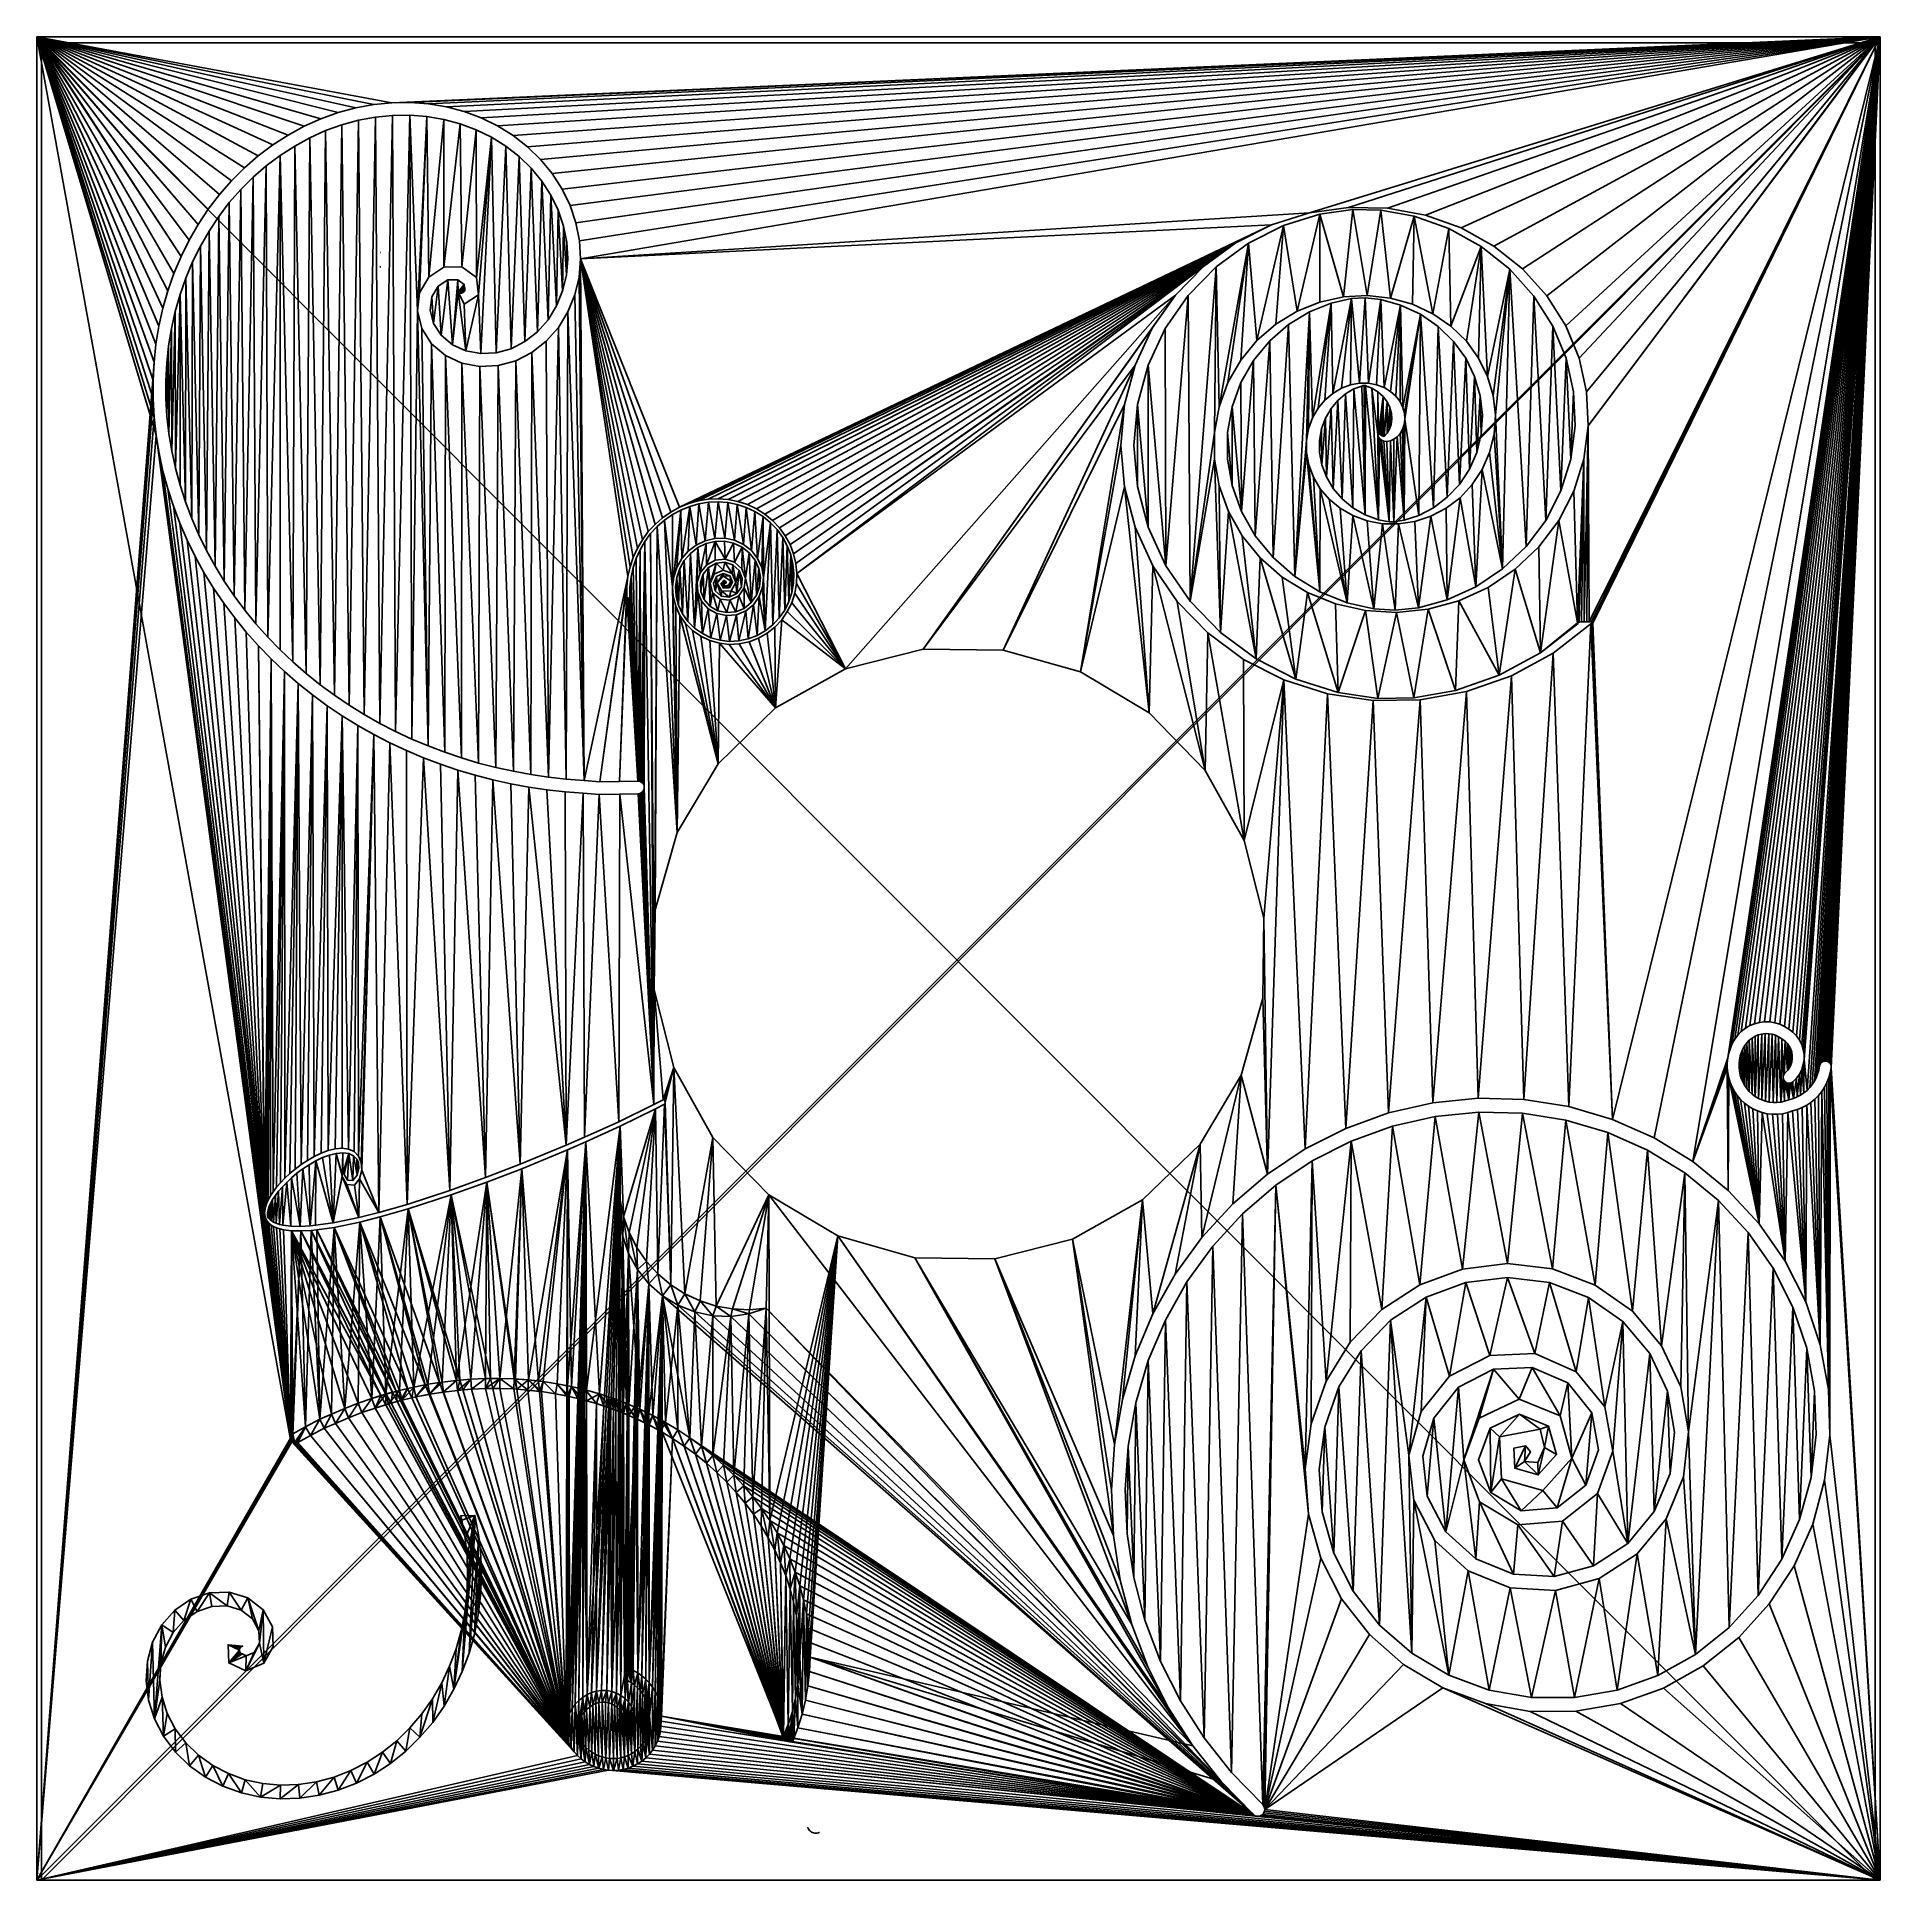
# Model space of a CAD drawing. Header units: metres. Extents: x 0 to 305, y 0 to 305.
import ezdxf

# ---------------------------------------------------------------- set-up
doc = ezdxf.new("R2010")
doc.units = ezdxf.units.M

msp = doc.modelspace()

# ---------------------------------------------------------------- linework, layer by layer
at = {"layer": 'Layer0'}
for p, q in [((52.76, 293.25, -0.99), (52.76, 293.25, -0.31)), ((55.73, 293.8, -0.99), (55.73, 293.8, -0.31)), ((58.74, 294.1, -0.99), (58.74, 294.1, -0.31)), ((61.77, 294.14, -0.99), (61.77, 294.14, -0.31)), ((64.78, 293.91, -0.99), (64.78, 293.91, -0.31)), ((67.76, 293.41, -0.99), (67.76, 293.41, -0.31)), ((44.24, 290.2, -0.99), (44.24, 290.2, -0.31)), ((46.99, 291.44, -0.99), (46.99, 291.44, -0.31)), ((49.84, 292.46, -0.99), (49.84, 292.46, -0.31)), ((50.47, 290.44, -0.31), (50.47, 290.44, 0.09)), ((53.23, 291.19, -0.31), (53.23, 291.19, 0.09)), ((56.03, 291.7, -0.31), (56.03, 291.7, 0.09)), ((58.86, 291.99, -0.31), (58.86, 291.99, 0.09)), ((61.7, 292.02, -0.31), (61.7, 292.02, 0.09)), ((64.53, 291.81, -0.31), (64.53, 291.81, 0.09)), ((67.32, 291.34, -0.31), (67.32, 291.34, 0.09)), ((70.05, 290.62, -0.31), (70.05, 290.62, 0.09)), ((70.69, 292.64, -0.99), (70.69, 292.64, -0.31)), ((73.52, 291.58, -0.99), (73.52, 291.58, -0.31)), ((76.24, 290.26, -0.99), (76.24, 290.26, -0.31)), ((39.04, 287.12, -0.99), (39.04, 287.12, -0.31)), ((41.58, 288.75, -0.99), (41.58, 288.75, -0.31)), ((42.66, 286.94, -0.31), (42.66, 286.94, 0.09)), ((45.17, 288.3, -0.31), (45.17, 288.3, 0.09)), ((47.78, 289.48, -0.31), (47.78, 289.48, 0.09)), ((72.69, 289.64, -0.31), (72.69, 289.64, 0.09)), ((75.21, 288.41, -0.31), (75.21, 288.41, 0.09)), ((77.6, 286.93, -0.31), (77.6, 286.93, 0.09)), ((78.81, 288.66, -0.99), (78.81, 288.66, -0.31)), ((81.19, 286.81, -0.99), (81.19, 286.81, -0.31)), ((36.62, 285.3, -0.99), (36.62, 285.3, -0.31)), ((37.95, 283.66, -0.31), (37.95, 283.66, 0.09)), ((40.24, 285.38, -0.31), (40.24, 285.38, 0.09)), ((79.8, 285.21, -0.31), (79.8, 285.21, 0.09)), ((83.36, 284.7, -0.99), (83.36, 284.7, -0.31)), ((32.2, 281.18, -0.99), (32.2, 281.18, -0.31)), ((34.34, 283.32, -0.99), (34.34, 283.32, -0.31)), ((35.78, 281.77, -0.31), (35.78, 281.77, 0.09)), ((81.81, 283.27, -0.31), (81.81, 283.27, 0.09)), ((83.57, 281.12, -0.31), (83.57, 281.12, 0.09)), ((85.28, 282.37, -0.99), (85.28, 282.37, -0.31)), ((30.21, 278.9, -0.99), (30.21, 278.9, -0.31)), ((31.84, 277.57, 0.09), (31.84, 277.57, -0.31)), ((33.74, 279.74, 0.09), (33.74, 279.74, -0.31)), ((85.07, 278.79, -0.31), (85.07, 278.79, 0.09)), ((86.92, 279.82, -0.99), (86.92, 279.82, -0.31)), ((28.37, 276.5, -0.99), (28.37, 276.5, -0.31)), ((30.09, 275.27, 0.09), (30.09, 275.27, -0.31)), ((86.27, 276.3, 0.09), (86.27, 276.3, -0.31)), ((88.23, 277.1, -0.99), (88.23, 277.1, -0.31)), ((204.3, 273.91, -1.5), (210.57, 275.87, -1.5)), ((212.31, 275.66, -1.5), (206.3, 273.78, -1.5)), ((210.57, 275.87, -1.5), (217.02, 276.79, -1.5)), ((217.73, 276.43, -1.5), (212.31, 275.66, -1.5)), ((217.02, 276.79, -1.5), (223.48, 276.66, -1.5)), ((222.39, 276.34, -1.5), (217.73, 276.43, -1.5)), ((227.91, 275.33, -1.5), (222.39, 276.34, -1.5)), ((223.48, 276.66, -1.5), (229.75, 275.51, -1.5)), ((233.64, 273.28, -1.5), (227.91, 275.33, -1.5)), ((229.75, 275.51, -1.5), (235.67, 273.4, -1.5)), ((26.7, 273.98, -0.99), (26.7, 273.98, -0.31)), ((28.5, 272.87, -0.31), (28.5, 272.87, 0.09)), ((87.15, 273.7, 0.09), (87.15, 273.7, -0.31)), ((89.2, 274.24, -0.99), (89.2, 274.24, -0.31)), ((198.4, 270.94, -1.5), (204.3, 273.91, -1.5)), ((206.3, 273.78, -1.5), (200.48, 270.86, -1.5)), ((238.99, 270.31, -1.5), (233.64, 273.28, -1.5)), ((235.67, 273.4, -1.5), (241.09, 270.39, -1.5)), ((23.85, 268.65, -0.99), (23.85, 268.65, -0.31)), ((25.19, 271.36, -0.99), (25.19, 271.36, -0.31)), ((27.06, 270.36, -0.31), (27.06, 270.36, 0.09)), ((56.85, 269.32), (56.89, 269.32)), ((87.68, 271.01, 0.09), (87.68, 271.01, -0.31)), ((89.78, 271.27, -0.99), (89.78, 271.27, -0.31)), ((193.04, 267.03, -1.5), (198.4, 270.94, -1.5)), ((200.48, 270.86, -1.5), (195.15, 266.97, -1.5)), ((243.73, 266.55, -1.5), (238.99, 270.31, -1.5)), ((241.09, 270.39, -1.5), (245.85, 266.6, -1.5)), ((22.68, 265.86, -0.99), (22.68, 265.86, -0.31)), ((25.77, 267.77, -0.31), (25.77, 267.77, 0.09)), ((56.76, 266.94), (56.93, 266.95)), ((67.35, 266.87, -0.99), (67.35, 266.87, -0.31)), ((70.33, 266.94, -0.99), (70.33, 266.94, -0.31)), ((87.61, 265.58, 0.09), (87.61, 265.58, -0.31)), ((87.84, 268.28, 0.09), (87.84, 268.28, -0.31)), ((89.96, 268.26, -0.99), (89.96, 268.26, -0.31)), ((188.38, 262.27, -1.5), (193.04, 267.03, -1.5)), ((195.15, 266.97, -1.5), (190.51, 262.23, -1.5)), ((247.71, 262.11, -1.5), (243.73, 266.55, -1.5)), ((245.85, 266.6, -1.5), (249.85, 262.15, -1.5)), ((21.68, 263, -0.99), (21.68, 263, -0.31)), ((23.69, 262.36, -0.31), (23.69, 262.36, 0.09)), ((24.65, 265.1, -0.31), (24.65, 265.1, 0.09)), ((63.32, 262.66, -0.99), (63.32, 262.66, -0.31)), ((64.84, 265.24, -0.99), (64.84, 265.24, -0.31)), ((66.41, 263.74, -0.31), (66.41, 263.74, 0.09)), ((68, 264.77, -0.31), (68, 264.77, 0.09)), ((69.67, 264.81, -0.31), (69.67, 264.81, 0.09)), ((69.83, 262.73, -0.31), (69.83, 262.73, 0.09)), ((69.96, 262.66, -0.31), (69.96, 262.66, 0.09)), ((70.1, 262.61, -0.31), (70.1, 262.61, 0.09)), ((70.25, 262.61, -0.31), (70.25, 262.61, 0.09)), ((70.4, 262.64, 0.09), (70.4, 262.64, -0.31)), ((70.54, 262.71, 0.09), (70.54, 262.71, -0.31)), ((70.65, 262.8, 0.09), (70.65, 262.8, -0.31)), ((70.73, 264.04, 0.09), (70.73, 264.04, -0.31)), ((70.74, 262.92, -0.31), (70.74, 262.92, 0.09)), ((70.8, 263.06, -0.31), (70.8, 263.06, 0.09)), ((70.81, 263.36, 0.09), (70.81, 263.36, -0.31)), ((70.82, 263.21, 0.09), (70.82, 263.21, -0.31)), ((72.72, 265.2, -0.99), (72.72, 265.2, -0.31)), ((73.06, 262.3, -0.99), (73.06, 262.3, -0.31)), ((86.99, 262.95, 0.09), (86.99, 262.95, -0.31)), ((89.01, 262.3, -0.99), (89.01, 262.3, -0.31)), ((89.71, 265.25, -0.99), (89.71, 265.25, -0.31)), ((20.85, 260.1, -0.99), (20.85, 260.1, -0.31)), ((22.9, 259.58, -0.31), (22.9, 259.58, 0.09)), ((62.96, 259.67, -0.99), (62.96, 259.67, -0.31)), ((65.1, 259.8, -0.31), (65.1, 259.8, 0.09)), ((65.36, 261.97, -0.31), (65.36, 261.97, 0.09)), ((70.7, 260.77, -0.99), (70.7, 260.77, -0.31)), ((85.98, 260.47, 0.09), (85.98, 260.47, -0.31)), ((87.87, 259.51, -0.99), (87.87, 259.51, -0.31)), ((184.57, 256.78, -1.5), (188.38, 262.27, -1.5)), ((190.51, 262.23, -1.5), (186.71, 256.75, -1.5)), ((205.01, 257.47, -1.5), (208.52, 259.6, -1.5)), ((210.57, 259.5, -1.5), (207.11, 257.39, -1.5)), ((208.52, 259.6, -1.5), (212.29, 261.12, -1.5)), ((214.19, 260.95, -1.5), (210.57, 259.5, -1.5)), ((212.29, 261.12, -1.5), (216.2, 261.98, -1.5)), ((217.55, 261.69, -1.5), (214.19, 260.95, -1.5)), ((220.13, 262.2, -1.5), (216.2, 261.98, -1.5)), ((219.81, 261.82, -1.5), (217.55, 261.69, -1.5)), ((222.36, 261.54, -1.5), (219.81, 261.82, -1.5)), ((223.98, 261.78, -1.5), (220.13, 262.2, -1.5)), ((225.66, 260.62, -1.5), (222.36, 261.54, -1.5)), ((223.98, 261.78, -1.5), (227.64, 260.76, -1.5)), ((228.93, 259.09, -1.5), (225.66, 260.62, -1.5)), ((231, 259.19, -1.5), (227.64, 260.76, -1.5)), ((250.84, 257.15, -1.5), (247.71, 262.11, -1.5)), ((249.85, 262.15, -1.5), (252.98, 257.17, -1.5)), ((20.19, 257.14, -0.99), (20.19, 257.14, -0.31)), ((22.27, 256.74, -0.31), (22.27, 256.74, 0.09)), ((63.68, 256.75, -0.99), (63.68, 256.75, -0.31)), ((65.65, 257.59, -0.31), (65.65, 257.59, 0.09)), ((82.83, 256.21, -0.31), (82.83, 256.21, 0.09)), ((84.58, 258.19, 0.09), (84.58, 258.19, -0.31)), ((86.29, 256.93, -0.99), (86.29, 256.93, -0.31)), ((181.74, 250.69, -1.5), (184.57, 256.78, -1.5)), ((186.71, 256.75, -1.5), (183.89, 250.67, -1.5)), ((205.01, 257.47, -1.5), (201.87, 254.75, -1.5)), ((207.11, 257.39, -1.5), (204, 254.7, -1.5)), ((231.87, 257.06, -1.5), (228.93, 259.09, -1.5)), ((233.99, 257.12, -1.5), (231, 259.19, -1.5)), ((234.39, 254.6, -1.5), (231.87, 257.06, -1.5)), ((233.99, 257.12, -1.5), (236.53, 254.65, -1.5)), ((253.04, 251.81, -1.5), (250.84, 257.15, -1.5)), ((252.98, 257.17, -1.5), (255.19, 251.82, -1.5)), ((19.71, 254.16, -0.99), (19.71, 254.16, -0.31)), ((21.8, 253.88, -0.31), (21.8, 253.88, 0.09)), ((65.3, 254.21, -0.99), (65.3, 254.21, -0.31)), ((66.91, 255.62, -0.31), (66.91, 255.62, 0.09)), ((68.75, 254.06, -0.31), (68.75, 254.06, 0.09)), ((78.46, 253.4, -0.31), (78.46, 253.4, 0.09)), ((80.77, 254.58, -0.31), (80.77, 254.58, 0.09)), ((84.29, 254.67, -0.99), (84.29, 254.67, -0.31)), ((199.2, 251.51, -1.5), (201.87, 254.75, -1.5)), ((204, 254.7, -1.5), (201.34, 251.47, -1.5)), ((236.42, 251.82, -1.5), (234.39, 254.6, -1.5)), ((238.56, 251.85, -1.5), (236.53, 254.65, -1.5)), ((19.39, 251.15, -0.99), (19.39, 251.15, -0.31)), ((21.49, 250.99, -0.31), (21.49, 250.99, 0.09)), ((67.6, 252.26, -0.99), (67.6, 252.26, -0.31)), ((70.34, 251, -0.99), (70.34, 251, -0.31)), ((70.98, 253.03, -0.31), (70.98, 253.03, 0.09)), ((73.31, 250.46, -0.99), (73.31, 250.46, -0.31)), ((73.44, 252.58, -0.31), (73.44, 252.58, 0.09)), ((75.98, 252.71, -0.31), (75.98, 252.71, 0.09)), ((76.32, 250.61, -0.99), (76.32, 250.61, -0.31)), ((79.23, 251.42, -0.99), (79.23, 251.42, -0.31)), ((81.92, 252.8, -0.99), (81.92, 252.8, -0.31)), ((179.98, 244.18, -1.5), (181.74, 250.69, -1.5)), ((183.89, 250.67, -1.5), (182.13, 244.17, -1.5)), ((199.2, 251.51, -1.5), (197.09, 247.83, -1.5)), ((201.34, 251.47, -1.5), (199.24, 247.8, -1.5)), ((237.9, 248.79, -1.5), (236.42, 251.82, -1.5)), ((240.05, 248.81, -1.5), (238.56, 251.85, -1.5)), ((254.27, 246.25, -1.5), (253.04, 251.81, -1.5)), ((255.19, 251.82, -1.5), (256.42, 246.25, -1.5)), ((19.23, 248.13, -0.99), (19.23, 248.13, -0.31)), ((21.34, 248.08, -0.31), (21.34, 248.08, 0.09)), ((197.09, 247.83, -1.5), (195.63, 243.8, -1.5)), ((199.24, 247.8, -1.5), (197.77, 243.78, -1.5)), ((215.88, 246.85, -1.5), (217.37, 247.4, -1.5)), ((217.37, 247.4, -1.5), (218.87, 247.68, -1.5)), ((219.22, 247.22, -1.5), (217.92, 246.74, -1.5)), ((220.33, 247.68, -1.5), (218.87, 247.68, -1.5)), ((219.63, 247.29, -1.5), (219.22, 247.22, -1.5)), ((219.38, 247.34, -1.5), (219.87, 247.34, -1.5)), ((219.63, 247.29, -1.5), (219.38, 247.34, -1.5)), ((219.87, 247.34, -1.5), (219.63, 247.29, -1.5)), ((219.85, 247.25, -1.5), (219.63, 247.29, -1.5)), ((220.89, 246.87, -1.5), (219.85, 247.25, -1.5)), ((221.69, 247.44, -1.5), (220.33, 247.68, -1.5)), ((222.93, 246.98, -1.5), (221.69, 247.44, -1.5)), ((238.83, 245.63, -1.5), (237.9, 248.79, -1.5)), ((240.98, 245.64, -1.5), (240.05, 248.81, -1.5)), ((19.24, 245.11, -0.99), (19.24, 245.11, -0.31)), ((21.35, 245.17, -0.31), (21.35, 245.17, 0.09)), ((179.37, 237.41, -1.5), (179.98, 244.18, -1.5)), ((182.13, 244.17, -1.5), (181.52, 237.41, -1.5)), ((212, 243.54, -1.5), (213.14, 244.9, -1.5)), ((213.14, 244.9, -1.5), (214.45, 246.01, -1.5)), ((215.26, 244.85, -1.5), (214.14, 243.5, -1.5)), ((214.45, 246.01, -1.5), (215.88, 246.85, -1.5)), ((216.55, 245.94, -1.5), (215.26, 244.85, -1.5)), ((217.92, 246.74, -1.5), (216.55, 245.94, -1.5)), ((221.9, 246.26, -1.5), (220.89, 246.87, -1.5)), ((222.75, 245.49, -1.5), (221.9, 246.26, -1.5)), ((223.42, 244.61, -1.5), (222.75, 245.49, -1.5)), ((222.93, 246.98, -1.5), (224, 246.33, -1.5)), ((223.89, 243.66, -1.5), (223.42, 244.61, -1.5)), ((224.88, 245.54, -1.5), (224, 246.33, -1.5)), ((224.88, 245.54, -1.5), (225.56, 244.64, -1.5)), ((225.56, 244.64, -1.5), (226.03, 243.68, -1.5)), ((239.18, 242.42, -1.5), (238.83, 245.63, -1.5)), ((240.98, 245.64, -1.5), (241.33, 242.42, -1.5)), ((254.52, 240.63, -1.5), (254.27, 246.25, -1.5)), ((256.42, 246.25, -1.5), (256.67, 240.63, -1.5)), ((19.42, 242.09, -0.99), (19.42, 242.09, -0.31)), ((21.52, 242.26, -0.31), (21.52, 242.26, 0.09)), ((195.63, 243.8, -1.5), (194.87, 239.53, -1.5)), ((197.77, 243.78, -1.5), (197.02, 239.52, -1.5)), ((210.44, 240.16, -1.5), (211.08, 241.94, -1.5)), ((212, 243.54, -1.5), (211.08, 241.94, -1.5)), ((213.23, 241.92, -1.5), (212.59, 240.14, -1.5)), ((214.14, 243.5, -1.5), (213.23, 241.92, -1.5)), ((224.14, 242.7, -1.5), (223.89, 243.66, -1.5)), ((224.09, 240.87, -1.5), (224.2, 241.75, -1.5)), ((224.2, 241.75, -1.5), (224.14, 242.7, -1.5)), ((226.29, 242.71, -1.5), (226.03, 243.68, -1.5)), ((226.24, 240.86, -1.5), (226.36, 241.75, -1.5)), ((226.29, 242.71, -1.5), (226.36, 241.75, -1.5)), ((238.98, 239.26, -1.5), (239.18, 242.42, -1.5)), ((241.13, 239.25, -1.5), (241.33, 242.42, -1.5)), ((19.75, 239.08, -0.99), (19.75, 239.08, -0.31)), ((21.84, 239.37, -0.31), (21.84, 239.37, 0.09)), ((194.87, 239.53, -1.5), (194.86, 235.13, -1.5)), ((197.02, 239.52, -1.5), (197.01, 235.13, -1.5)), ((210.1, 238.23, -1.5), (210.44, 240.16, -1.5)), ((210.1, 238.23, -1.5), (210.11, 236.21, -1.5)), ((212.59, 240.14, -1.5), (212.25, 238.23, -1.5)), ((212.25, 238.23, -1.5), (212.26, 236.22, -1.5)), ((221.89, 239.25, -1.5), (221.99, 239.44, -1.5)), ((221.96, 238.87, -1.5), (221.89, 239.25, -1.5)), ((221.95, 239.58, 1.5), (221.96, 239.64, 1.5)), ((221.97, 239.51, 1.5), (221.95, 239.58, 1.5)), ((222.16, 238.54, -1.5), (221.96, 238.87, -1.5)), ((221.99, 239.44, 1.5), (221.97, 239.51, 1.5)), ((221.99, 239.44, -1.5), (222.04, 239.38, -1.5)), ((222.04, 239.38, -1.5), (222.1, 239.31, -1.5)), ((222.1, 239.31, -1.5), (222.17, 239.25, -1.5)), ((222.16, 238.54, -1.5), (222.48, 238.27, -1.5)), ((222.17, 239.25, -1.5), (222.27, 239.19, -1.5)), ((222.27, 239.19, -1.5), (222.37, 239.12, -1.5)), ((222.37, 239.12, -1.5), (222.5, 239.06, -1.5)), ((222.9, 238.11, -1.5), (222.48, 238.27, -1.5)), ((222.5, 239.06, -1.5), (222.63, 239, -1.5)), ((222.63, 239, -1.5), (222.79, 238.94, -1.5)), ((222.79, 238.94, -1.5), (222.95, 238.88, -1.5)), ((223.4, 238.07, -1.5), (222.9, 238.11, -1.5)), ((222.95, 238.88, -1.5), (223.43, 239.41, -1.5)), ((223.96, 238.17, -1.5), (223.4, 238.07, -1.5)), ((223.43, 239.41, -1.5), (223.82, 240.08, -1.5)), ((223.82, 240.08, -1.5), (224.09, 240.87, -1.5)), ((223.96, 238.17, -1.5), (224.52, 238.41, -1.5)), ((225.07, 238.82, -1.5), (224.52, 238.41, -1.5)), ((225.56, 239.37, -1.5), (225.07, 238.82, -1.5)), ((225.56, 239.37, -1.5), (225.96, 240.05, -1.5)), ((226.24, 240.86, -1.5), (225.96, 240.05, -1.5)), ((238.24, 236.25, -1.5), (238.98, 239.26, -1.5)), ((241.13, 239.25, -1.5), (240.39, 236.23, -1.5)), ((253.81, 235.12, -1.5), (254.52, 240.63, -1.5)), ((256.67, 240.63, -1.5), (255.96, 235.11, -1.5)), ((20.24, 236.1, -0.99), (20.24, 236.1, -0.31)), ((22.31, 236.49, -0.31), (22.31, 236.49, 0.09)), ((179.95, 230.57, -1.5), (179.37, 237.41, -1.5)), ((181.52, 237.41, -1.5), (182.1, 230.58, -1.5)), ((194.86, 235.13, -1.5), (195.62, 230.72, -1.5)), ((197.01, 235.13, -1.5), (197.77, 230.74, -1.5)), ((210.48, 234.17, -1.5), (210.11, 236.21, -1.5)), ((212.26, 236.22, -1.5), (212.63, 234.18, -1.5)), ((237.03, 233.45, -1.5), (238.24, 236.25, -1.5)), ((240.39, 236.23, -1.5), (239.17, 233.42, -1.5)), ((252.17, 229.86, -1.5), (253.81, 235.12, -1.5)), ((255.96, 235.11, -1.5), (254.31, 229.84, -1.5)), ((20.87, 233.14, -0.99), (20.87, 233.14, -0.31)), ((22.93, 233.64, -0.31), (22.93, 233.64, 0.09)), ((211.23, 232.15, -1.5), (210.48, 234.17, -1.5)), ((211.23, 232.15, -1.5), (212.36, 230.24, -1.5)), ((212.63, 234.18, -1.5), (213.38, 232.18, -1.5)), ((213.38, 232.18, -1.5), (214.49, 230.28, -1.5)), ((235.38, 230.95, -1.5), (237.03, 233.45, -1.5)), ((239.17, 233.42, -1.5), (237.52, 230.91, -1.5)), ((21.66, 230.22, -0.99), (21.66, 230.22, -0.31)), ((23.69, 230.82, -0.31), (23.69, 230.82, 0.09)), ((181.71, 223.86, -1.5), (179.95, 230.57, -1.5)), ((182.1, 230.58, -1.5), (183.86, 223.88, -1.5)), ((197.16, 226.45, -1.5), (195.62, 230.72, -1.5)), ((197.77, 230.74, -1.5), (199.3, 226.47, -1.5)), ((213.84, 228.5, -1.5), (212.36, 230.24, -1.5)), ((214.49, 230.28, -1.5), (215.96, 228.56, -1.5)), ((231.1, 227.08, -1.5), (233.38, 228.81, -1.5)), ((235.5, 228.75, -1.5), (233.19, 227, -1.5)), ((233.38, 228.81, -1.5), (235.38, 230.95, -1.5)), ((235.5, 228.75, -1.5), (237.52, 230.91, -1.5)), ((249.67, 225, -1.5), (252.17, 229.86, -1.5)), ((254.31, 229.84, -1.5), (251.81, 224.97, -1.5)), ((22.59, 227.34, -0.99), (22.59, 227.34, -0.31)), ((24.58, 228.04, -0.31), (24.58, 228.04, 0.09)), ((104.88, 226.38, -0.25), (104.88, 226.38, -1)), ((105.15, 225.95, -0.25), (105.15, 225.95, -1)), ((106.33, 227.17, -0.25), (106.33, 227.17, -1)), ((106.55, 226.71, -0.25), (106.55, 226.71, -1)), ((107.86, 227.79, -0.25), (107.86, 227.79, -1)), ((108.02, 227.31, -0.25), (108.02, 227.31, -1)), ((109.45, 228.23, -0.25), (109.45, 228.23, -1)), ((109.56, 227.74, -0.25), (109.56, 227.74, -1)), ((111.08, 228.49, -0.25), (111.08, 228.49, -1)), ((111.13, 227.99, -0.25), (111.13, 227.99, -1)), ((112.72, 228.06, -0.25), (112.72, 228.06, -1)), ((112.73, 228.56, -0.25), (112.73, 228.56, -1)), ((114.31, 227.94, -0.25), (114.31, 227.94, -1)), ((114.37, 228.43, -0.25), (114.37, 228.43, -1)), ((115.87, 227.63, -0.25), (115.87, 227.63, -1)), ((115.99, 228.11, -0.25), (115.99, 228.11, -1)), ((117.38, 227.13, -0.25), (117.38, 227.13, -1)), ((117.56, 227.6, -0.25), (117.56, 227.6, -1)), ((118.82, 226.46, -0.25), (118.82, 226.46, -1)), ((119.06, 226.9, -0.25), (119.06, 226.9, -1)), ((120.45, 226.02, -0.25), (120.45, 226.02, -1)), ((197.16, 226.45, -1.5), (199.44, 222.42, -1.5)), ((199.3, 226.47, -1.5), (201.58, 222.46, -1.5)), ((215.66, 227, -1.5), (213.84, 228.5, -1.5)), ((215.66, 227, -1.5), (217.77, 225.79, -1.5)), ((215.96, 228.56, -1.5), (217.75, 227.08, -1.5)), ((217.75, 227.08, -1.5), (219.8, 225.9, -1.5)), ((220.13, 224.92, -1.5), (217.77, 225.79, -1.5)), ((219.8, 225.9, -1.5), (221.97, 225.1, -1.5)), ((226.25, 225.02, -1.5), (228.65, 225.8, -1.5)), ((228.65, 225.8, -1.5), (231.1, 227.08, -1.5)), ((233.19, 227, -1.5), (230.66, 225.68, -1.5)), ((23.66, 224.51, -0.99), (23.66, 224.51, -0.31)), ((25.62, 225.31, -0.31), (25.62, 225.31, 0.09)), ((101.17, 223.13, -0.25), (101.17, 223.13, -1)), ((101.56, 222.81, -0.25), (101.56, 222.81, -1)), ((102.29, 224.34, -0.25), (102.29, 224.34, -1)), ((102.64, 223.99, -0.25), (102.64, 223.99, -1)), ((103.53, 225.43, -0.25), (103.53, 225.43, -1)), ((103.84, 225.04, -0.25), (103.84, 225.04, -1)), ((120.16, 225.62, -0.25), (120.16, 225.62, -1)), ((121.39, 224.61, -0.25), (121.39, 224.61, -1)), ((121.73, 224.98, -0.25), (121.73, 224.98, -1)), ((122.48, 223.46, -0.25), (122.48, 223.46, -1)), ((122.86, 223.78, -0.25), (122.86, 223.78, -1)), ((184.65, 217.46, -1.5), (181.71, 223.86, -1.5)), ((183.86, 223.88, -1.5), (186.79, 217.49, -1.5)), ((220.13, 224.92, -1.5), (222.67, 224.45, -1.5)), ((221.97, 225.1, -1.5), (223.74, 224.78, -1.5)), ((225.32, 224.41, -1.5), (222.67, 224.45, -1.5)), ((223.74, 224.78, -1.5), (224.56, 224.76, -1.5)), ((224.56, 224.76, -1.5), (226.25, 225.02, -1.5)), ((228.02, 224.81, -1.5), (225.32, 224.41, -1.5)), ((230.66, 225.68, -1.5), (228.02, 224.81, -1.5)), ((246.41, 220.66, -1.5), (249.67, 225, -1.5)), ((248.54, 220.62, -1.5), (251.81, 224.97, -1.5)), ((24.86, 221.74, -0.99), (24.86, 221.74, -0.31)), ((26.78, 222.62, -0.31), (26.78, 222.62, 0.09)), ((28.07, 220, -0.31), (28.07, 220, 0.09)), ((99.36, 220.37, -0.25), (99.36, 220.37, -1)), ((99.81, 220.14, -0.25), (99.81, 220.14, -1)), ((100.2, 221.8, -0.25), (100.2, 221.8, -1)), ((100.61, 221.52, -0.25), (100.61, 221.52, -1)), ((107.79, 219.91, -0.25), (107.79, 219.91, -1)), ((109.1, 220.91, -0.25), (109.1, 220.91, -1)), ((109.36, 220.49, -0.25), (109.36, 220.49, -1)), ((110.59, 221.63, -0.25), (110.59, 221.63, -1)), ((110.75, 221.15, -0.25), (110.75, 221.15, -1)), ((112.19, 222.01, -0.25), (112.19, 222.01, -1)), ((112.25, 221.51, -0.25), (112.25, 221.51, -1)), ((113.79, 221.53, -0.25), (113.79, 221.53, -1)), ((113.84, 222.03, -0.25), (113.84, 222.03, -1)), ((115.29, 221.22, -0.25), (115.29, 221.22, -1)), ((115.45, 221.7, -0.25), (115.45, 221.7, -1)), ((116.68, 220.58, -0.25), (116.68, 220.58, -1)), ((116.95, 221.01, -0.25), (116.95, 221.01, -1)), ((117.88, 219.63, -0.25), (117.88, 219.63, -1)), ((118.24, 219.99, -0.25), (118.24, 219.99, -1)), ((123.41, 222.18, -0.25), (123.41, 222.18, -1)), ((123.84, 222.45, -0.25), (123.84, 222.45, -1)), ((124.17, 220.79, -0.25), (124.17, 220.79, -1)), ((124.63, 221, -0.25), (124.63, 221, -1)), ((199.44, 222.42, -1.5), (202.44, 218.77, -1.5)), ((201.58, 222.46, -1.5), (204.56, 218.83, -1.5)), ((242.51, 216.96, -1.5), (246.41, 220.66, -1.5)), ((244.62, 216.9, -1.5), (248.54, 220.62, -1.5)), ((29.48, 217.43, -0.31), (29.48, 217.43, 0.09)), ((98.17, 217.3, -0.25), (98.17, 217.3, -1)), ((98.65, 217.17, -0.25), (98.65, 217.17, -1)), ((98.68, 218.87, -0.25), (98.68, 218.87, -1)), ((99.15, 218.69, -0.25), (99.15, 218.69, -1)), ((105.91, 217.22, -0.25), (105.91, 217.22, -1)), ((106.37, 217.02, -0.25), (106.37, 217.02, -1)), ((106.72, 218.66, -0.25), (106.72, 218.66, -1)), ((107.13, 218.37, -0.25), (107.13, 218.37, -1)), ((108.14, 219.54, -0.25), (108.14, 219.54, -1)), ((110.81, 217.61, -0.25), (110.81, 217.61, -1)), ((111.13, 217.22, -0.25), (111.13, 217.22, -1)), ((112.24, 218.41, -0.25), (112.24, 218.41, -1)), ((112.39, 217.92, -0.25), (112.39, 217.92, -1)), ((113.55, 216.75, -0.25), (113.55, 216.75, -1)), ((113.82, 218.08, -0.25), (113.82, 218.08, -1)), ((113.87, 218.58, -0.25), (113.87, 218.58, -1)), ((115.17, 217.64, -0.25), (115.17, 217.64, -1)), ((115.43, 218.09, -0.25), (115.43, 218.09, -1)), ((116.21, 216.69, -0.25), (116.21, 216.69, -1)), ((116.64, 216.98, -0.25), (116.64, 216.98, -1)), ((118.83, 218.43, -0.25), (118.83, 218.43, -1)), ((119.26, 218.69, -0.25), (119.26, 218.69, -1)), ((119.45, 217.04, -0.25), (119.45, 217.04, -1)), ((119.94, 217.19, -0.25), (119.94, 217.19, -1)), ((124.74, 219.31, -0.25), (124.74, 219.31, -1)), ((125.11, 217.77, -0.25), (125.11, 217.77, -1)), ((125.22, 219.46, -0.25), (125.22, 219.46, -1)), ((125.61, 217.85, -0.25), (125.61, 217.85, -1)), ((188.68, 211.57, -1.5), (184.65, 217.46, -1.5)), ((186.79, 217.49, -1.5), (190.81, 211.62, -1.5)), ((202.44, 218.77, -1.5), (206.07, 215.62, -1.5)), ((204.56, 218.83, -1.5), (208.17, 215.69, -1.5)), ((238.09, 213.99, -1.5), (242.51, 216.96, -1.5)), ((240.16, 213.9, -1.5), (244.62, 216.9, -1.5)), ((27.65, 216.37, 0.09), (27.65, 216.37, -0.31)), ((29.23, 213.79, 0.09), (29.23, 213.79, -0.31)), ((31.01, 214.94, -0.31), (31.01, 214.94, 0.09)), ((97.63, 214.05, -0.25), (97.63, 214.05, -1)), ((97.81, 215.69, -0.25), (97.81, 215.69, -1)), ((98.13, 214.02, -0.25), (98.13, 214.02, -1)), ((98.31, 215.61, -0.25), (98.31, 215.61, -1)), ((105.19, 214.02, -0.25), (105.19, 214.02, -1)), ((105.4, 215.66, -0.25), (105.4, 215.66, -1)), ((105.7, 214.01, -0.25), (105.7, 214.01, -1)), ((105.89, 215.55, -0.25), (105.89, 215.55, -1)), ((109.28, 214.76, -0.25), (109.28, 214.76, -1)), ((109.78, 216.33, -0.25), (109.78, 216.33, -1)), ((109.79, 214.7, -0.25), (109.79, 214.7, -1)), ((110.23, 216.09, -0.25), (110.23, 216.09, -1)), ((111.42, 214.6, -0.25), (111.42, 214.6, -1)), ((111.94, 214.56, -0.25), (111.94, 214.56, -1)), ((112.08, 216.08, -0.25), (112.08, 216.08, -1)), ((112.46, 215.7, -0.25), (112.46, 215.7, -1)), ((112.57, 214.63, -0.25), (112.57, 214.63, -1)), ((113.18, 214.56, -0.25), (113.18, 214.56, -1)), ((113.57, 216.21, -0.25), (113.57, 216.21, -1)), ((113.6, 215.76, -0.25), (113.6, 215.76, -1)), ((113.6, 214.48, -0.25), (113.6, 214.48, -1)), ((113.61, 213.79, -0.25), (113.61, 213.79, -1)), ((113.67, 215.1, -0.25), (113.67, 215.1, -1)), ((113.92, 214.12, -0.25), (113.92, 214.12, -1)), ((114, 214.58, -0.25), (114, 214.58, -1)), ((114.03, 214.85, -0.25), (114.03, 214.85, -1)), ((114.03, 214.79, -0.25), (114.03, 214.79, -1)), ((114.48, 214.32, -0.25), (114.48, 214.32, -1)), ((114.6, 213.84, -0.25), (114.6, 213.84, -1)), ((114.69, 215.82, -0.25), (114.69, 215.82, -1)), ((114.83, 214.91, -0.25), (114.83, 214.91, -1)), ((115.07, 216.22, -0.25), (115.07, 216.22, -1)), ((115.13, 214.77, -0.25), (115.13, 214.77, -1)), ((115.68, 214.74, -0.25), (115.68, 214.74, -1)), ((116.58, 214.01, -0.25), (116.58, 214.01, -1)), ((116.72, 215.39, -0.25), (116.72, 215.39, -1)), ((117.06, 213.83, -0.25), (117.06, 213.83, -1)), ((117.23, 215.46, -0.25), (117.23, 215.46, -1)), ((119.59, 214.04, -0.25), (119.59, 214.04, -1)), ((119.72, 215.55, -0.25), (119.72, 215.55, -1)), ((120.08, 213.93, -0.25), (120.08, 213.93, -1)), ((120.22, 215.57, -0.25), (120.22, 215.57, -1)), ((125.21, 214.62, -0.25), (125.21, 214.62, -1)), ((125.27, 216.2, -0.25), (125.27, 216.2, -1)), ((125.71, 214.56, -0.25), (125.71, 214.56, -1)), ((125.77, 216.21, -0.25), (125.77, 216.21, -1)), ((206.07, 215.62, -1.5), (210.26, 213.06, -1.5)), ((208.17, 215.69, -1.5), (212.31, 213.16, -1.5)), ((233.34, 211.83, -1.5), (238.09, 213.99, -1.5)), ((235.31, 211.68, -1.5), (240.16, 213.9, -1.5)), ((30.93, 211.29, 0.09), (30.93, 211.29, -0.31)), ((32.65, 212.51, -0.31), (32.65, 212.51, 0.09)), ((97.6, 212.4, -0.25), (97.6, 212.4, -1)), ((97.61, 212.34, -0.25), (97.61, 212.34, -1)), ((97.64, 212.27, -0.25), (97.64, 212.27, -1)), ((97.68, 212.22, -0.25), (97.68, 212.22, -1)), ((97.73, 212.18, -0.25), (97.73, 212.18, -1)), ((97.79, 212.16, -0.25), (97.79, 212.16, -1)), ((97.85, 212.15, -0.25), (97.85, 212.15, -1)), ((97.92, 212.15, -0.25), (97.92, 212.15, -1)), ((97.98, 212.18, -0.25), (97.98, 212.18, -1)), ((98.03, 212.22, -0.25), (98.03, 212.22, -1)), ((98.07, 212.27, -0.25), (98.07, 212.27, -1)), ((98.1, 212.39, -0.25), (98.1, 212.39, -1)), ((98.1, 212.33, -0.25), (98.1, 212.33, -1)), ((105.3, 212.38, -0.25), (105.3, 212.38, -1)), ((105.71, 210.78, -0.25), (105.71, 210.78, -1)), ((105.8, 212.46, -0.25), (105.8, 212.46, -1)), ((106.18, 210.95, -0.25), (106.18, 210.95, -1)), ((109.36, 213.12, -0.25), (109.36, 213.12, -1)), ((109.86, 213.23, -0.25), (109.86, 213.23, -1)), ((110, 211.61, -0.25), (110, 211.61, -1)), ((110.43, 211.88, -0.25), (110.43, 211.88, -1)), ((111.41, 210.77, -0.25), (111.41, 210.77, -1)), ((111.8, 213.03, -0.25), (111.8, 213.03, -1)), ((112.25, 213.31, -0.25), (112.25, 213.31, -1)), ((113.04, 211.98, -0.25), (113.04, 211.98, -1)), ((113.25, 212.46, -0.25), (113.25, 212.46, -1)), ((113.33, 213.27, -0.25), (113.33, 213.27, -1)), ((114.58, 212.3, -0.25), (114.58, 212.3, -1)), ((114.66, 211.79, -0.25), (114.66, 211.79, -1)), ((114.9, 213.36, -0.25), (114.9, 213.36, -1)), ((115.8, 212.88, -0.25), (115.8, 212.88, -1)), ((116.14, 212.49, -0.25), (116.14, 212.49, -1)), ((118.2, 211.39, -0.25), (118.2, 211.39, -1)), ((118.57, 211.04, -0.25), (118.57, 211.04, -1)), ((119.08, 212.62, -0.25), (119.08, 212.62, -1)), ((119.52, 212.38, -0.25), (119.52, 212.38, -1)), ((124.44, 211.56, -0.25), (124.44, 211.56, -1)), ((124.91, 211.37, -0.25), (124.91, 211.37, -1)), ((124.93, 213.06, -0.25), (124.93, 213.06, -1)), ((125.42, 212.94, -0.25), (125.42, 212.94, -1)), ((193.73, 206.36, -1.5), (188.68, 211.57, -1.5)), ((190.81, 211.62, -1.5), (195.84, 206.42, -1.5)), ((214.89, 211.18, -1.5), (210.26, 213.06, -1.5)), ((212.31, 213.16, -1.5), (216.8, 211.35, -1.5)), ((219.85, 210.07, -1.5), (214.89, 211.18, -1.5)), ((216.8, 211.35, -1.5), (221.23, 210.35, -1.5)), ((224.74, 210.14, -1.5), (228.61, 210.54, -1.5)), ((228.61, 210.54, -1.5), (233.34, 211.83, -1.5)), ((235.31, 211.68, -1.5), (230.2, 210.3, -1.5)), ((32.73, 208.86, 0.09), (32.73, 208.86, -0.31)), ((34.4, 210.16, -0.31), (34.4, 210.16, 0.09)), ((36.25, 207.88, -0.31), (36.25, 207.88, 0.09)), ((106.4, 209.28, -0.25), (106.4, 209.28, -1)), ((106.84, 209.53, -0.25), (106.84, 209.53, -1)), ((107.35, 207.93, -0.25), (107.35, 207.93, -1)), ((107.73, 208.25, -0.25), (107.73, 208.25, -1)), ((111.09, 210.38, -0.25), (111.09, 210.38, -1)), ((112.52, 209.56, -0.25), (112.52, 209.56, -1)), ((112.7, 210.04, -0.25), (112.7, 210.04, -1)), ((114.13, 209.23, -0.25), (114.13, 209.23, -1)), ((114.16, 209.73, -0.25), (114.16, 209.73, -1)), ((115.64, 209.87, -0.25), (115.64, 209.87, -1)), ((115.77, 209.38, -0.25), (115.77, 209.38, -1)), ((117.03, 210.44, -0.25), (117.03, 210.44, -1)), ((117.29, 210.01, -0.25), (117.29, 210.01, -1)), ((121.77, 207.7, -0.25), (121.77, 207.7, -1)), ((122.84, 208.85, -0.25), (122.84, 208.85, -1)), ((123.24, 208.54, -0.25), (123.24, 208.54, -1)), ((123.74, 210.15, -0.25), (123.74, 210.15, -1)), ((124.17, 209.89, -0.25), (124.17, 209.89, -1)), ((219.85, 210.07, -1.5), (225, 209.76, -1.5)), ((221.23, 210.35, -1.5), (224.74, 210.14, -1.5)), ((225, 209.76, -1.5), (230.2, 210.3, -1.5)), ((248.8, 203.1, -1.5), (255.01, 207.95, -1.5)), ((257.12, 207.88, -1.5), (250.9, 203.02, -1.5)), ((254.92, 208.02, -1.5), (255, 208.09, -1.5)), ((255.01, 207.95, -1.5), (254.92, 208.02, -1.5)), ((255, 208.09, -1.5), (255.22, 208.15, -1.5)), ((255.22, 208.15, -1.5), (255.57, 208.2, -1.5)), ((255.57, 208.2, -1.5), (256, 208.22, -1.5)), ((256, 208.22, -1.5), (256.45, 208.22, -1.5)), ((256.45, 208.22, -1.5), (256.87, 208.19, -1.5)), ((256.87, 208.19, -1.5), (257.21, 208.15, -1.5)), ((257.37, 207.94, -1.5), (257.12, 207.88, -1.5)), ((257.21, 208.15, -1.5), (257.42, 208.08, -1.5)), ((257.47, 208.01, -1.5), (257.37, 207.94, -1.5)), ((257.42, 208.08, -1.5), (257.47, 208.01, -1.5)), ((34.64, 206.52, 0.09), (34.64, 206.52, -0.31)), ((38.2, 205.69, -0.31), (38.2, 205.69, 0.09)), ((108.51, 206.77, -0.25), (108.51, 206.77, -1)), ((108.84, 207.15, -0.25), (108.84, 207.15, -1)), ((109.86, 205.82, -0.25), (109.86, 205.82, -1)), ((110.12, 206.25, -0.25), (110.12, 206.25, -1)), ((111.35, 205.11, -0.25), (111.35, 205.11, -1)), ((111.53, 205.58, -0.25), (111.53, 205.58, -1)), ((112.94, 204.66, -0.25), (112.94, 204.66, -1)), ((113.04, 205.16, -0.25), (113.04, 205.16, -1)), ((114.58, 204.48, -0.25), (114.58, 204.48, -1)), ((114.6, 204.98, -0.25), (114.6, 204.98, -1)), ((116.16, 205.06, -0.25), (116.16, 205.06, -1)), ((116.23, 204.56, -0.25), (116.23, 204.56, -1)), ((117.7, 205.38, -0.25), (117.7, 205.38, -1)), ((117.84, 204.9, -0.25), (117.84, 204.9, -1)), ((119.17, 205.94, -0.25), (119.17, 205.94, -1)), ((119.38, 205.49, -0.25), (119.38, 205.49, -1)), ((120.53, 206.72, -0.25), (120.53, 206.72, -1)), ((120.82, 206.31, -0.25), (120.82, 206.31, -1)), ((122.11, 207.33, -0.25), (122.11, 207.33, -1)), ((199.66, 201.99, -1.5), (193.73, 206.36, -1.5)), ((195.84, 206.42, -1.5), (201.74, 202.08, -1.5)), ((36.65, 204.26, 0.09), (36.65, 204.26, -0.31)), ((38.75, 202.08, 0.09), (38.75, 202.08, -0.31)), ((40.24, 203.59, -0.31), (40.24, 203.59, 0.09)), ((42.37, 201.57, -0.31), (42.37, 201.57, 0.09)), ((206.32, 198.6, -1.5), (199.66, 201.99, -1.5)), ((201.74, 202.08, -1.5), (208.33, 198.73, -1.5)), ((241.96, 199.37, -1.5), (248.8, 203.1, -1.5)), ((250.9, 203.02, -1.5), (243.98, 199.25, -1.5)), ((40.95, 200, 0.09), (40.95, 200, -0.31)), ((44.58, 199.64, 0.09), (44.58, 199.64, -0.31)), ((213.55, 196.31, -1.5), (206.32, 198.6, -1.5)), ((208.33, 198.73, -1.5), (215.3, 196.51, -1.5)), ((234.75, 196.85, -1.5), (241.96, 199.37, -1.5)), ((243.98, 199.25, -1.5), (236.57, 196.66, -1.5)), ((43.23, 198.02, 0.09), (43.23, 198.02, -0.31)), ((45.59, 196.13, 0.09), (45.59, 196.13, -0.31)), ((46.88, 197.8, 0.09), (46.88, 197.8, -0.31)), ((49.24, 196.06, 0.09), (49.24, 196.06, -0.31)), ((221.14, 195.19, -1.5), (213.55, 196.31, -1.5)), ((215.3, 196.51, -1.5), (221.9, 195.54, -1.5)), ((228.88, 195.3, -1.5), (221.14, 195.19, -1.5)), ((221.9, 195.54, -1.5), (227.85, 195.63, -1.5)), ((227.85, 195.63, -1.5), (234.75, 196.85, -1.5)), ((236.57, 196.66, -1.5), (228.88, 195.3, -1.5)), ((48.02, 194.33, 0.09), (48.02, 194.33, -0.31)), ((50.53, 192.64, 0.09), (50.53, 192.64, -0.31)), ((51.68, 194.41, 0.09), (51.68, 194.41, -0.31)), ((54.18, 192.86, 0.09), (54.18, 192.86, -0.31)), ((53.1, 191.05, 0.09), (53.1, 191.05, -0.31)), ((55.73, 189.56, 0.09), (55.73, 189.56, -0.31)), ((56.74, 191.41, 0.09), (56.74, 191.41, -0.31)), ((59.35, 190.06, 0.09), (59.35, 190.06, -0.31)), ((58.42, 188.17, 0.09), (58.42, 188.17, -0.31)), ((61.16, 186.89, 0.09), (61.16, 186.89, -0.31)), ((62.02, 188.81, 0.09), (62.02, 188.81, -0.31)), ((64.73, 187.67, -0.31), (64.73, 187.67, 0.09)), ((67.49, 186.62, -0.31), (67.49, 186.62, 0.09)), ((63.95, 185.71, 0.09), (63.95, 185.71, -0.31)), ((66.77, 184.64, 0.09), (66.77, 184.64, -0.31)), ((69.64, 183.67, 0.09), (69.64, 183.67, -0.31)), ((70.28, 185.68, -0.31), (70.28, 185.68, 0.09)), ((73.1, 184.84, -0.31), (73.1, 184.84, 0.09)), ((75.96, 184.11, -0.31), (75.96, 184.11, 0.09)), ((78.84, 183.47, -0.31), (78.84, 183.47, 0.09)), ((72.54, 182.81, 0.09), (72.54, 182.81, -0.31)), ((75.47, 182.05, 0.09), (75.47, 182.05, -0.31)), ((78.42, 181.4, 0.09), (78.42, 181.4, -0.31)), ((81.4, 180.86, 0.09), (81.4, 180.86, -0.31)), ((81.74, 182.94, -0.31), (81.74, 182.94, 0.09)), ((84.39, 180.42, 0.09), (84.39, 180.42, -0.31)), ((84.66, 182.51, -0.31), (84.66, 182.51, 0.09)), ((87.39, 180.08, 0.09), (87.39, 180.08, -0.31)), ((87.59, 182.18, -0.31), (87.59, 182.18, 0.09)), ((90.57, 181.95, -0.31), (90.57, 181.95, 0.09)), ((93.13, 181.76, -0.31), (93.13, 181.76, 0.09)), ((96.42, 181.8, -0.31), (96.42, 181.8, 0.09)), ((99.7, 181.84, -0.31), (99.7, 181.84, -0.99)), ((99.96, 181.75, -0.31), (99.96, 181.75, -0.99)), ((100.18, 181.58, -0.31), (100.18, 181.58, -0.99)), ((100.22, 180.09, -0.31), (100.22, 180.09, -0.99)), ((100.36, 181.37, -0.31), (100.36, 181.37, -0.99)), ((100.38, 180.31, -0.31), (100.38, 180.31, -0.99)), ((100.47, 181.12, -0.31), (100.47, 181.12, -0.99)), ((100.48, 180.57, -0.31), (100.48, 180.57, -0.99)), ((100.51, 180.84, -0.31), (100.51, 180.84, -0.99)), ((90.41, 179.85, 0.09), (90.41, 179.85, -0.31)), ((93.06, 179.64, 0.09), (93.06, 179.64, -0.31)), ((96.46, 179.69, 0.09), (96.46, 179.69, -0.31)), ((99.75, 179.81, -0.31), (99.75, 179.81, -0.99)), ((100, 179.92, -0.31), (100, 179.92, -0.99)), ((96.5, 112.5, -1), (96.5, 112.5, 0.09)), ((96.46, 109.49, -1), (96.46, 109.49, 0.09)), ((97.08, 109.78, -1), (97.08, 109.78, 0.09)), ((98.02, 107.16, -1), (98.02, 107.16, 0.09)), ((96.94, 106.52, -1), (96.94, 106.52, 0.09)), ((99.29, 104.68, -1), (99.29, 104.68, 0.09)), ((97.92, 103.67, -1), (97.92, 103.67, 0.09)), ((99.37, 101.03, -1), (99.37, 101.03, 0.09)), ((100.88, 102.39, -1), (100.88, 102.39, 0.09)), ((101.26, 98.68, -1), (101.26, 98.68, 0.09)), ((102.75, 100.33, -1), (102.75, 100.33, 0.09)), ((104.88, 98.53, -1), (104.88, 98.53, 0.09)), ((103.52, 96.69, -1), (103.52, 96.69, 0.09)), ((106.08, 95.12, -1), (106.08, 95.12, 0.09)), ((107.22, 97.03, -1), (107.22, 97.03, 0.09)), ((109.74, 95.84, -1), (109.74, 95.84, 0.09)), ((112.39, 95, -1), (112.39, 95, 0.09)), ((120.69, 94.63, -1), (120.69, 94.63, 0.09)), ((108.88, 94.01, -1), (108.88, 94.01, 0.09)), ((111.83, 93.39, -1), (111.83, 93.39, 0.09)), ((114.84, 93.29, -1), (114.84, 93.29, 0.09)), ((115.13, 94.51, -1), (115.13, 94.51, 0.09)), ((117.82, 93.71, -1), (117.82, 93.71, 0.09)), ((117.92, 94.39, -1), (117.92, 94.39, 0.09)), ((67.07, 82.42, -1), (67.07, 82.42, 0.09)), ((69.44, 82.7, -1), (69.44, 82.7, 0.09)), ((71.82, 82.9, -1), (71.82, 82.9, 0.09)), ((74.21, 83, -1), (74.21, 83, 0.09)), ((76.6, 83.01, -1), (76.6, 83.01, 0.09)), ((78.99, 82.93, -1), (78.99, 82.93, 0.09)), ((81.37, 82.76, -1), (81.37, 82.76, 0.09)), ((83.75, 82.49, -1), (83.75, 82.49, 0.09)), ((55.44, 79.71, -1), (55.44, 79.71, 0.09)), ((57.73, 80.42, -1), (57.73, 80.42, 0.09)), ((60.03, 81.04, -1), (60.03, 81.04, 0.09)), ((60.44, 79.43, -1), (60.44, 79.43, 0.09)), ((62.36, 81.59, -1), (62.36, 81.59, 0.09)), ((62.71, 79.95, -1), (62.71, 79.95, 0.09)), ((64.71, 82.04, -1), (64.71, 82.04, 0.09)), ((65, 80.4, -1), (65, 80.4, 0.09)), ((67.3, 80.76, -1), (67.3, 80.76, 0.09)), ((69.61, 81.04, -1), (69.61, 81.04, 0.09)), ((71.93, 81.23, -1), (71.93, 81.23, 0.09)), ((74.25, 81.33, -1), (74.25, 81.33, 0.09)), ((76.58, 81.34, -1), (76.58, 81.34, 0.09)), ((78.9, 81.27, -1), (78.9, 81.27, 0.09)), ((81.22, 81.1, -1), (81.22, 81.1, 0.09)), ((83.52, 80.84, -1), (83.52, 80.84, 0.09)), ((85.82, 80.48, -1), (85.82, 80.48, 0.09)), ((86.11, 82.13, -1), (86.11, 82.13, 0.09)), ((87.74, 81.81, -1), (87.71, 81.81, -1)), ((87.74, 81.81, -1), (87.73, 80.11, -1)), ((88.1, 80.04, -1), (88.1, 80.04, 0.09)), ((88.45, 81.67, -1), (88.45, 81.67, 0.09)), ((89.68, 81.37, -1), (89.63, 79.67, -1)), ((89.85, 81.33, -1), (89.81, 79.63, -1)), ((90.06, 81.28, -1), (90.03, 79.57, -1)), ((90.32, 81.22, -1), (90.3, 79.51, -1)), ((90.35, 79.49, -1), (90.35, 79.49, 0.09)), ((90.62, 81.15, -1), (90.61, 79.42, -1)), ((90.78, 81.11, -1), (90.78, 81.11, 0.09)), ((93.08, 80.46, -1), (93.08, 80.46, 0.09)), ((95.34, 79.71, -1), (95.34, 79.71, 0.09)), ((46.83, 76.29, -1), (46.83, 76.29, 0.09)), ((48.76, 77.12, -1), (48.76, 77.12, 0.09)), ((50.96, 78.06, -1), (50.96, 78.06, 0.09)), ((51.59, 76.51, -1), (51.59, 76.51, 0.09)), ((53.19, 78.92, -1), (53.19, 78.92, 0.09)), ((53.76, 77.36, -1), (53.76, 77.36, 0.09)), ((55.97, 78.12, -1), (55.97, 78.12, 0.09)), ((58.19, 78.81, -1), (58.19, 78.81, 0.09)), ((92.59, 78.86, -1), (92.59, 78.86, 0.09)), ((94.79, 78.13, -1), (94.79, 78.13, 0.09)), ((96.84, 79.14, -1), (96.83, 77.36, -1)), ((96.95, 77.31, -1), (96.95, 77.31, 0.09)), ((97.58, 78.86, -1), (97.58, 78.86, 0.09)), ((97.73, 78.79, -1), (97.7, 78.81, -1)), ((97.73, 78.79, -1), (97.72, 76.98, -1)), ((97.78, 78.77, -1), (97.77, 76.96, -1)), ((97.85, 78.74, -1), (97.85, 76.93, -1)), ((98.97, 78.26, -1), (98.94, 76.46, -1)), ((99.05, 78.22, -1), (99.03, 76.42, -1)), ((99.08, 76.4, -1), (99.08, 76.4, 0.09)), ((99.13, 78.19, -1), (99.12, 76.38, -1)), ((99.77, 77.91, -1), (99.77, 77.91, 0.09)), ((100.88, 77.38, -1), (100.85, 75.54, -1)), ((101.09, 77.28, -1), (101.08, 75.43, -1)), ((101.93, 76.88, -1), (101.93, 76.88, 0.09)), ((102.99, 76.3, -1), (102.95, 74.43, -1)), ((41.98, 73.36, -1), (41.98, 73.36, 0.09)), ((42.07, 73.56, -1), (42.07, 73.56, 0.09)), ((42.21, 73.73, -1), (42.21, 73.73, 0.09)), ((42.38, 73.85, -1), (42.38, 73.85, 0.09)), ((44.47, 75.01, -1), (44.47, 75.01, 0.09)), ((45.27, 73.55, -1), (45.27, 73.55, 0.09)), ((47.56, 74.78, -1), (47.56, 74.78, 0.09)), ((49.42, 75.58, -1), (49.42, 75.58, 0.09)), ((101.17, 75.39, -1), (101.17, 75.39, 0.09)), ((103.2, 74.29, -1), (103.2, 74.29, 0.09)), ((103.35, 76.11, -1), (103.33, 74.22, -1)), ((103.41, 76.07, -1), (103.4, 74.17, -1)), ((103.46, 76.05, -1), (103.41, 76.07, -1)), ((104.03, 75.74, -1), (104.03, 75.74, 0.09)), ((106.08, 74.51, -1), (106.08, 74.51, 0.09)), ((41.95, 73.14, -1), (41.95, 73.14, 0.09)), ((41.98, 72.92, -1), (41.98, 72.92, 0.09)), ((42.06, 72.72, -1), (42.06, 72.72, 0.09)), ((42.18, 72.55, -1), (42.18, 72.55, 0.09)), ((42.36, 72.41, -1), (42.36, 72.41, 0.09)), ((42.55, 72.32, -1), (42.55, 72.32, 0.09)), ((42.77, 72.29, -1), (42.77, 72.29, 0.09)), ((42.99, 72.32, -1), (42.99, 72.32, 0.09)), ((43.19, 72.4, -1), (43.19, 72.4, 0.09)), ((105.19, 73.1, -1), (105.19, 73.1, 0.09)), ((107.12, 71.82, -1), (107.12, 71.82, 0.09)), ((108.07, 73.19, -1), (108.07, 73.19, 0.09)), ((108.98, 70.46, -1), (108.98, 70.46, 0.09)), ((110, 71.78, -1), (110, 71.78, 0.09)), ((111.86, 70.28, -1), (111.86, 70.28, 0.09)), ((110.78, 69, -1), (110.78, 69, 0.09)), ((112.5, 67.47, -1), (112.5, 67.47, 0.09)), ((113.64, 68.69, -1), (113.64, 68.69, 0.09)), ((114.15, 65.85, -1), (114.15, 65.85, 0.09)), ((115.35, 67.01, -1), (115.35, 67.01, 0.09)), ((115.71, 64.15, -1), (115.71, 64.15, 0.09)), ((116.97, 65.25, -1), (116.97, 65.25, 0.09)), ((117.19, 62.38, -1), (117.19, 62.38, 0.09)), ((118.49, 63.42, -1), (118.49, 63.42, 0.09)), ((119.93, 61.51, -1), (119.93, 61.51, 0.09)), ((72.47, 60.35), (70.14, 60.28)), ((70.14, 60.28, 0.09), (72.47, 60.35, 0.09)), ((70.14, 60.28, 0.09), (70.32, 59.59, 0.09)), ((70.14, 60.28), (70.32, 59.59)), ((70.32, 59.59, 0.09), (70.86, 56.54, 0.09)), ((70.32, 59.59), (70.86, 56.54)), ((72.54, 60.06, 0.09), (72.47, 60.35, 0.09)), ((72.54, 60.06), (72.47, 60.35)), ((73.11, 56.86, 0.09), (72.54, 60.06, 0.09)), ((118.57, 60.54, -1), (118.57, 60.54, 0.09)), ((119.85, 58.63, -1), (119.85, 58.63, 0.09)), ((121.26, 59.52, -1), (121.26, 59.52, 0.09)), ((70.86, 56.54, 0.09), (71.18, 53.47, 0.09)), ((70.86, 56.54), (71.18, 53.47)), ((73.45, 53.63, 0.09), (73.11, 56.86, 0.09)), ((73.45, 53.63), (73.11, 56.86)), ((121.03, 56.65, -1), (121.03, 56.65, 0.09)), ((122.49, 57.47, -1), (122.49, 57.47, 0.09)), ((123.6, 55.36, -1), (123.6, 55.36, 0.09)), ((71.18, 53.47, 0.09), (71.28, 50.38, 0.09)), ((71.18, 53.47), (71.28, 50.38)), ((73.56, 50.37, 0.09), (73.45, 53.63, 0.09)), ((73.56, 50.37), (73.45, 53.63)), ((122.11, 54.62, -1), (122.11, 54.62, 0.09)), ((123.07, 52.53, -1), (123.07, 52.53, 0.09)), ((124.6, 53.19, -1), (124.6, 53.19, 0.09)), ((71.28, 50.38, 0.09), (71.16, 47.3, 0.09)), ((71.28, 50.38), (71.16, 47.3)), ((73.42, 47.12, 0.09), (73.56, 50.37, 0.09)), ((73.42, 47.12), (73.56, 50.37)), ((123.91, 50.39, -1), (123.91, 50.39, 0.09)), ((125.48, 50.96, -1), (125.48, 50.96, 0.09)), ((25.49, 46.51, 0.09), (22.81, 44.68, 0.09)), ((25.49, 46.51), (22.81, 44.68)), ((28.56, 47.56, 0.09), (25.49, 46.51, 0.09)), ((28.56, 47.56), (25.49, 46.51)), ((31.8, 47.65, 0.09), (28.56, 47.56, 0.09)), ((31.8, 47.65), (28.56, 47.56)), ((34.9, 46.71, 0.09), (31.8, 47.65, 0.09)), ((34.9, 46.71), (31.8, 47.65)), ((37.45, 44.72, 0.09), (34.9, 46.71, 0.09)), ((37.45, 44.72), (34.9, 46.71)), ((71.16, 47.3, 0.09), (70.79, 44.25, 0.09)), ((71.16, 47.3), (70.79, 44.25)), ((73.04, 43.89, 0.09), (73.42, 47.12, 0.09)), ((73.04, 43.89), (73.42, 47.12)), ((124.63, 48.22, -1), (124.63, 48.22, 0.09)), ((125.22, 46, -1), (125.22, 46, 0.09)), ((126.23, 48.69, -1), (126.23, 48.69, 0.09)), ((126.85, 46.39, -1), (126.85, 46.39, 0.09)), ((22.81, 44.68, 0.09), (20.67, 42.24, 0.09)), ((22.81, 44.68), (20.67, 42.24)), ((22.55, 40.95, 0.09), (24.33, 42.97, 0.09)), ((22.55, 40.95), (24.33, 42.97)), ((24.33, 42.97, 0.09), (26.51, 44.46, 0.09)), ((24.33, 42.97), (26.51, 44.46)), ((26.51, 44.46, 0.09), (28.97, 45.3, 0.09)), ((26.51, 44.46), (28.97, 45.3)), ((28.97, 45.3, 0.09), (31.49, 45.37, 0.09)), ((28.97, 45.3), (31.49, 45.37)), ((31.49, 45.37, 0.09), (33.83, 44.66, 0.09)), ((31.49, 45.37), (33.83, 44.66)), ((33.83, 44.66, 0.09), (35.68, 43.22, 0.09)), ((33.83, 44.66), (35.68, 43.22)), ((35.68, 43.22, 0.09), (36.75, 41.27, 0.09)), ((35.68, 43.22), (36.75, 41.27)), ((39, 41.89, 0.09), (37.45, 44.72, 0.09)), ((39, 41.89), (37.45, 44.72)), ((70.79, 44.25, 0.09), (70.2, 41.23, 0.09)), ((70.79, 44.25), (70.2, 41.23)), ((72.41, 40.7, 0.09), (73.04, 43.89, 0.09)), ((72.41, 40.7), (73.04, 43.89)), ((125.69, 43.76, -1), (125.69, 43.76, 0.09)), ((127.33, 44.05, -1), (127.33, 44.05, 0.09)), ((20.67, 42.24, 0.09), (19.15, 39.37, 0.09)), ((20.67, 42.24), (19.15, 39.37)), ((21.27, 38.53, 0.09), (22.55, 40.95, 0.09)), ((21.27, 38.53), (22.55, 40.95)), ((36.75, 41.27, 0.09), (36.82, 39.23, 0.09)), ((36.75, 41.27), (36.82, 39.23)), ((39.11, 38.67), (39, 41.89)), ((39, 41.89, 0.09), (39.11, 38.67, 0.09)), ((70.2, 41.23, 0.09), (69.37, 38.28, 0.09)), ((70.2, 41.23), (69.37, 38.28)), ((71.53, 37.57, 0.09), (72.41, 40.7, 0.09)), ((71.53, 37.57), (72.41, 40.7)), ((126.02, 41.49, -1), (126.02, 41.49, 0.09)), ((127.68, 41.68, -1), (127.68, 41.68, 0.09)), ((19.15, 39.37, 0.09), (18.29, 36.24, 0.09)), ((19.15, 39.37), (18.29, 36.24)), ((20.54, 35.86, 0.09), (21.27, 38.53, 0.09)), ((20.54, 35.86), (21.27, 38.53)), ((31.63, 38.95), (31.74, 35.93)), ((34.08, 38.72, 0.09), (31.63, 38.95, 0.09)), ((34.08, 38.72), (31.63, 38.95)), ((31.74, 35.93, 0.09), (31.63, 38.95, 0.09)), ((33.51, 38.03, 0.09), (33.52, 38.19, 0.09)), ((33.51, 38.03), (33.52, 38.19)), ((33.53, 37.87, 0.09), (33.51, 38.03, 0.09)), ((33.53, 37.87), (33.51, 38.03)), ((33.52, 38.19, 0.09), (33.58, 38.35, 0.09)), ((33.52, 38.19), (33.58, 38.35)), ((33.6, 37.72, 0.09), (33.53, 37.87, 0.09)), ((33.6, 37.72), (33.53, 37.87)), ((33.58, 38.35, 0.09), (33.66, 38.48, 0.09)), ((33.58, 38.35), (33.66, 38.48)), ((33.69, 37.59, 0.09), (33.6, 37.72, 0.09)), ((33.69, 37.59), (33.6, 37.72)), ((33.66, 38.48, 0.09), (33.78, 38.59, 0.09)), ((33.66, 38.48), (33.78, 38.59)), ((33.82, 37.49), (33.69, 37.59)), ((33.69, 37.59, 0.09), (33.82, 37.49, 0.09)), ((33.78, 38.59, 0.09), (33.92, 38.67, 0.09)), ((33.78, 38.59), (33.92, 38.67)), ((33.96, 37.42, 0.09), (33.82, 37.49, 0.09)), ((33.96, 37.42), (33.82, 37.49)), ((33.92, 38.67, 0.09), (34.08, 38.72, 0.09)), ((33.92, 38.67), (34.08, 38.72)), ((34.63, 37.12, 0.09), (33.96, 37.42, 0.09)), ((35.94, 37.67, 0.09), (34.63, 37.12, 0.09)), ((35.94, 37.67), (34.63, 37.12)), ((36.82, 39.23, 0.09), (35.94, 37.67, 0.09)), ((36.82, 39.23), (35.94, 37.67)), ((37.53, 35.88, 0.09), (39.11, 38.67, 0.09)), ((37.53, 35.88), (39.11, 38.67)), ((69.37, 38.28, 0.09), (68.3, 35.4, 0.09)), ((69.37, 38.28), (68.3, 35.4)), ((70.39, 34.52, 0.09), (71.53, 37.57, 0.09)), ((70.39, 34.52), (71.53, 37.57)), ((126.21, 39.21, -1), (126.21, 39.21, 0.09)), ((126.26, 36.93, -1), (126.26, 36.93, 0.09)), ((127.88, 39.3, -1), (127.88, 39.3, 0.09)), ((127.93, 36.91, -1), (127.93, 36.91, 0.09)), ((18.29, 36.24), (18.08, 33)), ((18.08, 33, 0.09), (18.29, 36.24, 0.09)), ((20.36, 33.07, 0.09), (20.54, 35.86, 0.09)), ((20.36, 33.07), (20.54, 35.86)), ((31.74, 35.93, 0.09), (34.6, 34.64, 0.09)), ((31.74, 35.93), (34.6, 34.64)), ((34.6, 34.64, 0.09), (37.53, 35.88, 0.09)), ((34.6, 34.64), (37.53, 35.88)), ((68.3, 35.4, 0.09), (66.99, 32.63, 0.09)), ((68.3, 35.4), (66.99, 32.63)), ((69, 31.58), (70.39, 34.52)), ((70.39, 34.52, 0.09), (69, 31.58, 0.09)), ((97.26, 33.84, -1), (97.26, 33.84, 0.09)), ((97.29, 33.6, -1), (97.29, 33.6, 0.09)), ((97.3, 34.09, -1), (97.3, 34.09, 0.09)), ((97.39, 34.32, -1), (97.39, 34.32, 0.09)), ((97.54, 34.52, -1), (97.54, 34.52, 0.09)), ((97.73, 34.67, -1), (97.73, 34.67, 0.09)), ((97.96, 34.77, -1), (97.96, 34.77, 0.09)), ((98.2, 34.81, -1), (98.2, 34.81, 0.09)), ((98.45, 34.79, -1), (98.45, 34.79, 0.09)), ((98.68, 34.71, -1), (98.68, 34.71, 0.09)), ((99.42, 34.29, -1), (99.42, 34.29, 0.09)), ((100.11, 33.8, -1), (100.11, 33.8, 0.09)), ((126.17, 34.64, -1), (126.17, 34.64, 0.09)), ((127.83, 34.52, -1), (127.83, 34.52, 0.09)), ((18.08, 33, 0.09), (18.49, 29.78, 0.09)), ((18.08, 33), (18.49, 29.78)), ((20.72, 30.27), (20.36, 33.07)), ((20.36, 33.07, 0.09), (20.72, 30.27, 0.09)), ((66.99, 32.63, 0.09), (65.46, 29.99, 0.09)), ((66.99, 32.63), (65.46, 29.99)), ((67.37, 28.76), (69, 31.58)), ((69, 31.58, 0.09), (67.37, 28.76, 0.09)), ((91.04, 30.7, -1), (91.04, 30.7, 0.09)), ((91.8, 31.06, -1), (91.8, 31.06, 0.09)), ((92.61, 31.29, -1), (92.61, 31.29, 0.09)), ((93.44, 31.4, -1), (93.44, 31.4, 0.09)), ((94.29, 31.38, -1), (94.29, 31.38, 0.09)), ((95.12, 31.23, -1), (95.12, 31.23, 0.09)), ((95.91, 30.95, -1), (95.91, 30.95, 0.09)), ((96.65, 30.55, -1), (96.65, 30.55, 0.09)), ((97.38, 33.37, -1), (97.38, 33.37, 0.09)), ((97.53, 33.17, -1), (97.53, 33.17, 0.09)), ((97.72, 33.01, -1), (97.72, 33.01, 0.09)), ((98.37, 32.64, -1), (98.37, 32.64, 0.09)), ((98.91, 32.27, -1), (98.91, 32.27, 0.09)), ((99.4, 31.84, -1), (99.4, 31.84, 0.09)), ((99.85, 31.36, -1), (99.85, 31.36, 0.09)), ((100.24, 30.84, -1), (100.24, 30.84, 0.09)), ((100.75, 33.24, -1), (100.75, 33.24, 0.09)), ((101.34, 32.62, -1), (101.34, 32.62, 0.09)), ((101.85, 31.95, -1), (101.85, 31.95, 0.09)), ((102.3, 31.22, -1), (102.3, 31.22, 0.09)), ((125.93, 32.37, -1), (125.93, 32.37, 0.09)), ((127.59, 32.15, -1), (127.59, 32.15, 0.09)), ((18.49, 29.78, 0.09), (19.48, 26.68, 0.09)), ((18.49, 29.78), (19.48, 26.68)), ((21.58, 27.56, 0.09), (20.72, 30.27, 0.09)), ((21.58, 27.56), (20.72, 30.27)), ((22.91, 25.01, 0.09), (21.58, 27.56, 0.09)), ((22.91, 25.01), (21.58, 27.56)), ((63.7, 27.5), (61.73, 25.18)), ((61.73, 25.18, 0.09), (63.7, 27.5, 0.09)), ((65.46, 29.99, 0.09), (63.7, 27.5, 0.09)), ((65.46, 29.99), (63.7, 27.5)), ((65.5, 26.11), (67.37, 28.76)), ((67.37, 28.76, 0.09), (65.5, 26.11, 0.09)), ((88.14, 27.67, -1), (88.14, 27.67, 0.09)), ((88.55, 28.42, -1), (88.55, 28.42, 0.09)), ((89.06, 29.1, -1), (89.06, 29.1, 0.09)), ((89.66, 29.7, -1), (89.66, 29.7, 0.09)), ((90.34, 30.22, -1), (90.34, 30.22, 0.09)), ((90.55, 27.82, -1), (90.55, 27.82, 0.09)), ((90.95, 28.24, -1), (90.95, 28.24, 0.09)), ((91.48, 28.64, -1), (91.48, 28.64, 0.09)), ((92.01, 29, -1), (92.01, 29, 0.09)), ((92.49, 29.23, -1), (92.49, 29.23, 0.09)), ((93.01, 29.38, -1), (93.01, 29.38, 0.09)), ((93.54, 29.45, -1), (93.54, 29.45, 0.09)), ((94.08, 29.43, -1), (94.08, 29.43, 0.09)), ((94.61, 29.34, -1), (94.61, 29.34, 0.09)), ((95.12, 29.16, -1), (95.12, 29.16, 0.09)), ((95.59, 28.9, -1), (95.59, 28.9, 0.09)), ((96.02, 28.58, -1), (96.02, 28.58, 0.09)), ((96.4, 28.19, -1), (96.4, 28.19, 0.09)), ((96.71, 27.75, -1), (96.71, 27.75, 0.09)), ((97.33, 30.04, -1), (97.33, 30.04, 0.09)), ((97.91, 29.43, -1), (97.91, 29.43, 0.09)), ((98.39, 28.74, -1), (98.39, 28.74, 0.09)), ((98.76, 27.98, -1), (98.76, 27.98, 0.09)), ((98.82, 27.75, -1), (98.82, 27.75, 0.09)), ((98.82, 27.5, -1), (98.82, 27.5, 0.09)), ((100.58, 30.29, -1), (100.58, 30.29, 0.09)), ((100.87, 29.7, -1), (100.87, 29.7, 0.09)), ((101.09, 29.09, -1), (101.09, 29.09, 0.09)), ((101.25, 28.45, -1), (101.25, 28.45, 0.09)), ((101.35, 27.81, -1), (101.35, 27.81, 0.09)), ((102.67, 30.46, -1), (102.67, 30.46, 0.09)), ((102.96, 29.66, -1), (102.96, 29.66, 0.09)), ((103.17, 28.84, -1), (103.17, 28.84, 0.09)), ((103.29, 28, -1), (103.29, 28, 0.09)), ((125.01, 27.91, -1), (125.01, 27.91, 0.09)), ((125.55, 30.13, -1), (125.55, 30.13, 0.09)), ((126.62, 27.47, -1), (126.62, 27.47, 0.09)), ((127.18, 29.79, -1), (127.18, 29.79, 0.09)), ((19.48, 26.68, 0.09), (20.98, 23.8, 0.09)), ((19.48, 26.68), (20.98, 23.8)), ((24.64, 22.7), (22.91, 25.01)), ((22.91, 25.01, 0.09), (24.64, 22.7, 0.09)), ((61.73, 25.18), (59.55, 23.06)), ((59.55, 23.06, 0.09), (61.73, 25.18, 0.09)), ((63.39, 23.63), (65.5, 26.11)), ((65.5, 26.11, 0.09), (63.39, 23.63, 0.09)), ((87.57, 25.2, -1), (87.57, 25.2, 0.09)), ((87.65, 26.05, -1), (87.65, 26.05, 0.09)), ((87.84, 26.88, -1), (87.84, 26.88, 0.09)), ((89.53, 25.16, -1), (89.53, 25.16, 0.09)), ((89.56, 24.58, -1), (89.56, 24.58, 0.09)), ((89.58, 25.74, -1), (89.58, 25.74, 0.09)), ((89.71, 26.31, -1), (89.71, 26.31, 0.09)), ((89.92, 26.85, -1), (89.92, 26.85, 0.09)), ((90.2, 27.36, -1), (90.2, 27.36, 0.09)), ((97.01, 27.13, -1), (97.01, 27.13, 0.09)), ((97.16, 26.93, -1), (97.16, 26.93, 0.09)), ((97.35, 26.78, -1), (97.35, 26.78, 0.09)), ((97.57, 26.68, -1), (97.57, 26.68, 0.09)), ((97.81, 26.64, -1), (97.81, 26.64, 0.09)), ((98.05, 26.66, -1), (98.05, 26.66, 0.09)), ((98.28, 26.74, -1), (98.28, 26.74, 0.09)), ((98.48, 26.88, -1), (98.48, 26.88, 0.09)), ((98.65, 27.05, -1), (98.65, 27.05, 0.09)), ((98.76, 27.27, -1), (98.76, 27.27, 0.09)), ((101.24, 24.95, -1), (101.24, 24.95, 0.09)), ((101.32, 25.59, -1), (101.32, 25.59, 0.09)), ((101.33, 26.37, -1), (101.33, 26.37, 0.09)), ((101.38, 27.16, -1), (101.38, 27.16, 0.09)), ((103.17, 24.61, -1), (103.17, 24.61, 0.09)), ((103.27, 25.45, -1), (103.27, 25.45, 0.09)), ((103.29, 26.3, -1), (103.29, 26.3, 0.09)), ((103.33, 27.15, -1), (103.33, 27.15, 0.09)), ((124.33, 25.74, -1), (124.33, 25.74, 0.09)), ((125.91, 25.19, -1), (125.91, 25.19, 0.09)), ((20.98, 23.8, 0.09), (22.93, 21.2, 0.09)), ((20.98, 23.8), (22.93, 21.2)), ((26.73, 20.68, 0.09), (24.64, 22.7, 0.09)), ((26.73, 20.68), (24.64, 22.7)), ((59.55, 23.06, 0.09), (57.19, 21.16, 0.09)), ((59.55, 23.06), (57.19, 21.16)), ((58.52, 19.32, 0.09), (61.06, 21.36, 0.09)), ((58.52, 19.32), (61.06, 21.36)), ((61.06, 21.36, 0.09), (63.39, 23.63, 0.09)), ((61.06, 21.36), (63.39, 23.63)), ((87.62, 24.35, -1), (87.62, 24.35, 0.09)), ((87.78, 23.51, -1), (87.78, 23.51, 0.09)), ((88.05, 22.71, -1), (88.05, 22.71, 0.09)), ((88.43, 21.95, -1), (88.43, 21.95, 0.09)), ((89.67, 24.01, -1), (89.67, 24.01, 0.09)), ((89.86, 23.46, -1), (89.86, 23.46, 0.09)), ((90.12, 22.95, -1), (90.12, 22.95, 0.09)), ((90.46, 22.45, -1), (90.46, 22.45, 0.09)), ((90.86, 22, -1), (90.86, 22, 0.09)), ((91.32, 21.57, -1), (91.32, 21.57, 0.09)), ((99.43, 21.67, -1), (99.43, 21.67, 0.09)), ((99.88, 22.12, -1), (99.88, 22.12, 0.09)), ((100.27, 22.62, -1), (100.27, 22.62, 0.09)), ((100.61, 23.16, -1), (100.61, 23.16, 0.09)), ((100.88, 23.74, -1), (100.88, 23.74, 0.09)), ((101.1, 24.34, -1), (101.1, 24.34, 0.09)), ((101.87, 21.5, -1), (101.87, 21.5, 0.09)), ((102.32, 22.22, -1), (102.32, 22.22, 0.09)), ((102.69, 22.98, -1), (102.69, 22.98, 0.09)), ((102.97, 23.78, -1), (102.97, 23.78, 0.09)), ((123.5, 23.63, -1), (123.5, 23.63, 0.09)), ((123.55, 23.75, -1), (123.57, 23.79, -1)), ((123.58, 23.5, -1), (123.58, 23.5, 0.09)), ((123.67, 23.38, -1), (123.67, 23.38, 0.09)), ((123.77, 23.27, -1), (123.77, 23.27, 0.09)), ((123.89, 23.17, -1), (123.89, 23.17, 0.09)), ((124.01, 23.08, -1), (124.01, 23.08, 0.09)), ((124.15, 23.02, -1), (124.15, 23.02, 0.09)), ((124.29, 22.96, -1), (124.29, 22.96, 0.09)), ((124.44, 22.93, -1), (124.44, 22.93, 0.09)), ((124.59, 22.91, -1), (124.59, 22.91, 0.09)), ((124.74, 22.91, -1), (124.74, 22.91, 0.09)), ((124.89, 22.93, -1), (124.89, 22.93, 0.09)), ((125.04, 22.96, -1), (125.04, 22.96, 0.09)), ((22.93, 21.2, 0.09), (25.26, 18.93, 0.09)), ((22.93, 21.2), (25.26, 18.93)), ((25.26, 18.93, 0.09), (27.9, 17.04, 0.09)), ((25.26, 18.93), (27.9, 17.04)), ((29.1, 18.97, 0.09), (26.73, 20.68, 0.09)), ((29.1, 18.97), (26.73, 20.68)), ((31.7, 17.62, 0.09), (29.1, 18.97, 0.09)), ((31.7, 17.62), (29.1, 18.97)), ((54.65, 19.51, 0.09), (51.97, 18.13, 0.09)), ((54.65, 19.51), (51.97, 18.13)), ((57.19, 21.16, 0.09), (54.65, 19.51, 0.09)), ((57.19, 21.16), (54.65, 19.51)), ((55.8, 17.55), (58.52, 19.32)), ((58.52, 19.32, 0.09), (55.8, 17.55, 0.09)), ((88.92, 21.25, -1), (88.92, 21.25, 0.09)), ((89.47, 20.63, -1), (89.47, 20.63, 0.09)), ((90.07, 20.07, -1), (90.07, 20.07, 0.09)), ((90.73, 19.57, -1), (90.73, 19.57, 0.09)), ((91.44, 19.14, -1), (91.44, 19.14, 0.09)), ((91.83, 21.19, -1), (91.83, 21.19, 0.09)), ((92.18, 18.79, -1), (92.18, 18.79, 0.09)), ((92.36, 20.86, -1), (92.36, 20.86, 0.09)), ((92.93, 20.59, -1), (92.93, 20.59, 0.09)), ((92.96, 18.51, -1), (92.96, 18.51, 0.09)), ((93.53, 20.38, -1), (93.53, 20.38, 0.09)), ((93.76, 18.31, -1), (93.76, 18.31, 0.09)), ((94.14, 20.23, -1), (94.14, 20.23, 0.09)), ((94.76, 20.14, -1), (94.76, 20.14, 0.09)), ((95.39, 20.11, -1), (95.39, 20.11, 0.09)), ((96.02, 20.15, -1), (96.02, 20.15, 0.09)), ((96.64, 20.24, -1), (96.64, 20.24, 0.09)), ((97.04, 18.33, -1), (97.04, 18.33, 0.09)), ((97.24, 20.4, -1), (97.24, 20.4, 0.09)), ((97.84, 20.63, -1), (97.84, 20.63, 0.09)), ((97.84, 18.54, -1), (97.84, 18.54, 0.09)), ((98.41, 20.92, -1), (98.41, 20.92, 0.09)), ((98.63, 18.84, -1), (98.63, 18.84, 0.09)), ((98.94, 21.27, -1), (98.94, 21.27, 0.09)), ((99.39, 19.23, -1), (99.39, 19.23, 0.09)), ((100.1, 19.69, -1), (100.1, 19.69, 0.09)), ((100.75, 20.23, -1), (100.75, 20.23, 0.09)), ((101.35, 20.83, -1), (101.35, 20.83, 0.09)), ((27.9, 17.04, 0.09), (30.79, 15.53, 0.09)), ((27.9, 17.04), (30.79, 15.53)), ((30.79, 15.53, 0.09), (33.85, 14.43, 0.09)), ((30.79, 15.53), (33.85, 14.43)), ((34.47, 16.62, 0.09), (31.7, 17.62, 0.09)), ((34.47, 16.62), (31.7, 17.62)), ((37.37, 15.99, 0.09), (34.47, 16.62, 0.09)), ((37.37, 15.99), (34.47, 16.62)), ((40.33, 15.73, 0.09), (37.37, 15.99, 0.09)), ((40.33, 15.73), (37.37, 15.99)), ((43.31, 15.82, 0.09), (40.33, 15.73, 0.09)), ((43.31, 15.82), (40.33, 15.73)), ((46.27, 16.27, 0.09), (43.31, 15.82, 0.09)), ((46.27, 16.27), (43.31, 15.82)), ((49.17, 17.04, 0.09), (46.27, 16.27, 0.09)), ((49.17, 17.04), (46.27, 16.27)), ((51.97, 18.13, 0.09), (49.17, 17.04, 0.09)), ((51.97, 18.13), (49.17, 17.04)), ((49.87, 14.88, 0.09), (52.9, 16.06, 0.09)), ((49.87, 14.88), (52.9, 16.06)), ((52.9, 16.06, 0.09), (55.8, 17.55, 0.09)), ((52.9, 16.06), (55.8, 17.55)), ((94.58, 18.19, -1), (94.58, 18.19, 0.09)), ((95.4, 18.16, -1), (95.4, 18.16, 0.09)), ((96.22, 18.2, -1), (96.22, 18.2, 0.09)), ((33.85, 14.43, 0.09), (37.02, 13.74, 0.09)), ((33.85, 14.43), (37.02, 13.74)), ((37.02, 13.74, 0.09), (40.26, 13.45, 0.09)), ((37.02, 13.74), (40.26, 13.45)), ((40.26, 13.45, 0.09), (43.51, 13.56, 0.09)), ((40.26, 13.45), (43.51, 13.56)), ((43.51, 13.56), (46.73, 14.04)), ((46.73, 14.04), (49.87, 14.88)), ((127.59, 8.76), (127.65, 8.57)), ((127.65, 8.57), (127.74, 8.39)), ((127.74, 8.39), (127.86, 8.23)), ((127.86, 8.23), (128, 8.08)), ((128, 8.08), (128.16, 7.96)), ((128.16, 7.96), (128.34, 7.87)), ((128.34, 7.87), (128.53, 7.8)), ((128.53, 7.8), (128.73, 7.77)), ((128.73, 7.77), (128.93, 7.76)), ((128.93, 7.76), (129.13, 7.79)), ((129.13, 7.79), (129.32, 7.85)), ((129.32, 7.85), (129.51, 7.93))]:
    msp.add_line(p, q, dxfattribs=at)

# ---------------------------------------------------------------- meshes
at = {"layer": 'Group#4'}
mesh = msp.add_polyface(dxfattribs=at)
corners = [(72.47, 60.35), (71.28, 50.38), (71.16, 47.3), (71.18, 53.47), (70.86, 56.54), (70.32, 59.59), (70.14, 60.28), (37.45, 44.72), (36.75, 41.27), (36.82, 39.23), (34.9, 46.71), (35.68, 43.22), (33.83, 44.66), (31.8, 47.65), (31.49, 45.37), (28.56, 47.56), (28.97, 45.3), (26.51, 44.46), (25.49, 46.51), (24.33, 42.97), (22.81, 44.68), (22.55, 40.95), (20.67, 42.24), (21.27, 38.53), (20.54, 35.86), (20.36, 33.07), (73.56, 50.37), (73.04, 43.89), (73.42, 47.12), (73.45, 53.63), (72.41, 40.7), (73.11, 56.86), (71.53, 37.57), (72.54, 60.06), (70.39, 34.52), (70.79, 44.25), (69, 31.58), (70.2, 41.23), (69.37, 38.28), (68.3, 35.4), (67.37, 28.76), (66.99, 32.63), (65.5, 26.11), (65.46, 29.99), (63.39, 23.63), (63.7, 27.5), (61.73, 25.18), (61.06, 21.36), (59.55, 23.06), (58.52, 19.32), (57.19, 21.16), (55.8, 17.55), (54.65, 19.51), (52.9, 16.06), (51.97, 18.13), (49.87, 14.88), (49.17, 17.04), (46.73, 14.04), (46.27, 16.27), (43.51, 13.56), (43.31, 15.82), (40.26, 13.45), (40.33, 15.73), (37.02, 13.74), (37.37, 15.99), (34.47, 16.62), (33.85, 14.43), (31.7, 17.62), (30.79, 15.53), (29.1, 18.97), (27.9, 17.04), (26.73, 20.68), (25.26, 18.93), (24.64, 22.7), (22.93, 21.2), (22.91, 25.01), (20.98, 23.8), (21.58, 27.56), (20.72, 30.27), (19.48, 26.68), (19.15, 39.37), (18.49, 29.78), (18.29, 36.24), (18.08, 33), (31.63, 38.95), (33.92, 38.67), (34.08, 38.72), (33.78, 38.59), (33.66, 38.48), (33.58, 38.35), (33.52, 38.19), (33.51, 38.03), (31.74, 35.93), (39, 41.89), (37.53, 35.88), (39.11, 38.67), (34.6, 34.64), (35.94, 37.67), (34.63, 37.12), (33.96, 37.42), (33.82, 37.49), (33.69, 37.59), (33.6, 37.72), (33.53, 37.87)]
mesh.append_faces([[corners[k] for k in face] for face in [(5, 0, 6), (26, 27, 28), (81, 82, 83), (84, 85, 86), (93, 94, 95)]], dxfattribs={"vtx0": -1})
mesh.append_faces([[corners[k] for k in face] for face in [(1, 0, 3), (3, 0, 4), (4, 0, 5), (8, 10, 11), (11, 10, 12), (12, 13, 14), (14, 15, 16), (16, 15, 17), (17, 18, 19), (19, 20, 21), (21, 22, 23), (23, 22, 24), (24, 22, 25), (27, 29, 30), (30, 31, 32), (32, 33, 34), (34, 35, 36), (36, 39, 40), (40, 41, 42), (42, 43, 44), (44, 46, 47), (47, 48, 49), (49, 50, 51), (51, 52, 53), (53, 54, 55), (55, 56, 57), (57, 58, 59), (59, 60, 61), (61, 62, 63), (63, 65, 66), (66, 67, 68), (68, 69, 70), (70, 71, 72), (72, 73, 74), (74, 75, 76), (76, 78, 79), (79, 80, 81), (85, 84, 87), (87, 84, 88), (88, 84, 89), (89, 84, 90), (90, 84, 91), (94, 9, 96), (96, 98, 92)]], dxfattribs={"vtx0": -1, "vtx1": -1})
mesh.append_faces([[corners[k] for k in face] for face in [(34, 0, 2), (79, 25, 22), (94, 7, 9)]], dxfattribs={"vtx0": -1, "vtx1": -1, "vtx2": -1})
mesh.append_faces([[corners[k] for k in face] for face in [(0, 1, 2), (7, 8, 9), (8, 7, 10), (12, 10, 13), (14, 13, 15), (17, 15, 18), (19, 18, 20), (21, 20, 22), (27, 26, 29), (30, 29, 31), (32, 31, 33), (34, 33, 0), (34, 2, 35), (36, 35, 37), (36, 37, 38), (36, 38, 39), (40, 39, 41), (42, 41, 43), (44, 43, 45), (44, 45, 46), (47, 46, 48), (49, 48, 50), (51, 50, 52), (53, 52, 54), (55, 54, 56), (57, 56, 58), (59, 58, 60), (61, 60, 62), (63, 62, 64), (63, 64, 65), (66, 65, 67), (68, 67, 69), (70, 69, 71), (72, 71, 73), (74, 73, 75), (76, 75, 77), (76, 77, 78), (79, 78, 25), (79, 22, 80), (81, 80, 82), (91, 84, 92), (94, 93, 7), (96, 9, 97), (96, 97, 98), (92, 98, 99), (92, 99, 100), (92, 100, 101), (92, 101, 102), (92, 102, 103), (92, 103, 91)]], dxfattribs={"vtx0": -1, "vtx2": -1})
mesh = msp.add_polyface(dxfattribs=at)
corners = [(72.47, 60.35, 2.2), (71.28, 50.38, 2.2), (71.16, 47.3, 2.2), (71.18, 53.47, 2.2), (70.86, 56.54, 2.2), (70.32, 59.59, 2.2), (70.14, 60.28, 2.2), (37.45, 44.72, 2.2), (36.75, 41.27, 2.2), (36.82, 39.23, 2.2), (34.9, 46.71, 2.2), (35.68, 43.22, 2.2), (33.83, 44.66, 2.2), (31.8, 47.65, 2.2), (31.49, 45.37, 2.2), (28.56, 47.56, 2.2), (28.97, 45.3, 2.2), (26.51, 44.46, 2.2), (25.49, 46.51, 2.2), (24.33, 42.97, 2.2), (22.81, 44.68, 2.2), (22.55, 40.95, 2.2), (20.67, 42.24, 2.2), (21.27, 38.53, 2.2), (20.54, 35.86, 2.2), (20.36, 33.07, 2.2), (73.56, 50.37, 2.2), (73.04, 43.89, 2.2), (73.42, 47.12, 2.2), (73.45, 53.63, 2.2), (72.41, 40.7, 2.2), (73.11, 56.86, 2.2), (71.53, 37.57, 2.2), (72.54, 60.06, 2.2), (70.39, 34.52, 2.2), (70.79, 44.25, 2.2), (69, 31.58, 2.2), (70.2, 41.23, 2.2), (69.37, 38.28, 2.2), (68.3, 35.4, 2.2), (67.37, 28.76, 2.2), (66.99, 32.63, 2.2), (65.5, 26.11, 2.2), (65.46, 29.99, 2.2), (63.39, 23.63, 2.2), (63.7, 27.5, 2.2), (61.73, 25.18, 2.2), (61.06, 21.36, 2.2), (59.55, 23.06, 2.2), (58.52, 19.32, 2.2), (57.19, 21.16, 2.2), (55.8, 17.55, 2.2), (54.65, 19.51, 2.2), (52.9, 16.06, 2.2), (51.97, 18.13, 2.2), (49.87, 14.88, 2.2), (49.17, 17.04, 2.2), (46.73, 14.04, 2.2), (46.27, 16.27, 2.2), (43.51, 13.56, 2.2), (43.31, 15.82, 2.2), (40.26, 13.45, 2.2), (40.33, 15.73, 2.2), (37.02, 13.74, 2.2), (37.37, 15.99, 2.2), (34.47, 16.62, 2.2), (33.85, 14.43, 2.2), (31.7, 17.62, 2.2), (30.79, 15.53, 2.2), (29.1, 18.97, 2.2), (27.9, 17.04, 2.2), (26.73, 20.68, 2.2), (25.26, 18.93, 2.2), (24.64, 22.7, 2.2), (22.93, 21.2, 2.2), (22.91, 25.01, 2.2), (20.98, 23.8, 2.2), (21.58, 27.56, 2.2), (20.72, 30.27, 2.2), (19.48, 26.68, 2.2), (19.15, 39.37, 2.2), (18.49, 29.78, 2.2), (18.29, 36.24, 2.2), (18.08, 33, 2.2), (31.63, 38.95, 2.2), (33.92, 38.67, 2.2), (34.08, 38.72, 2.2), (33.78, 38.59, 2.2), (33.66, 38.48, 2.2), (33.58, 38.35, 2.2), (33.52, 38.19, 2.2), (33.51, 38.03, 2.2), (31.74, 35.93, 2.2), (39, 41.89, 2.2), (37.53, 35.88, 2.2), (39.11, 38.67, 2.2), (34.6, 34.64, 2.2), (35.94, 37.67, 2.2), (34.63, 37.12, 2.2), (33.96, 37.42, 2.2), (33.82, 37.49, 2.2), (33.69, 37.59, 2.2), (33.6, 37.72, 2.2), (33.53, 37.87, 2.2)]
mesh.append_faces([[corners[k] for k in face] for face in [(5, 0, 6), (26, 27, 28), (81, 82, 83), (84, 85, 86), (93, 94, 95)]], dxfattribs={"vtx0": -1})
mesh.append_faces([[corners[k] for k in face] for face in [(1, 0, 3), (3, 0, 4), (4, 0, 5), (8, 10, 11), (11, 10, 12), (12, 13, 14), (14, 15, 16), (16, 15, 17), (17, 18, 19), (19, 20, 21), (21, 22, 23), (23, 22, 24), (24, 22, 25), (27, 29, 30), (30, 31, 32), (32, 33, 34), (34, 35, 36), (36, 39, 40), (40, 41, 42), (42, 43, 44), (44, 46, 47), (47, 48, 49), (49, 50, 51), (51, 52, 53), (53, 54, 55), (55, 56, 57), (57, 58, 59), (59, 60, 61), (61, 62, 63), (63, 65, 66), (66, 67, 68), (68, 69, 70), (70, 71, 72), (72, 73, 74), (74, 75, 76), (76, 78, 79), (79, 80, 81), (85, 84, 87), (87, 84, 88), (88, 84, 89), (89, 84, 90), (90, 84, 91), (94, 9, 96), (96, 98, 92)]], dxfattribs={"vtx0": -1, "vtx1": -1})
mesh.append_faces([[corners[k] for k in face] for face in [(34, 0, 2), (79, 25, 22), (94, 7, 9)]], dxfattribs={"vtx0": -1, "vtx1": -1, "vtx2": -1})
mesh.append_faces([[corners[k] for k in face] for face in [(0, 1, 2), (7, 8, 9), (8, 7, 10), (12, 10, 13), (14, 13, 15), (17, 15, 18), (19, 18, 20), (21, 20, 22), (27, 26, 29), (30, 29, 31), (32, 31, 33), (34, 33, 0), (34, 2, 35), (36, 35, 37), (36, 37, 38), (36, 38, 39), (40, 39, 41), (42, 41, 43), (44, 43, 45), (44, 45, 46), (47, 46, 48), (49, 48, 50), (51, 50, 52), (53, 52, 54), (55, 54, 56), (57, 56, 58), (59, 58, 60), (61, 60, 62), (63, 62, 64), (63, 64, 65), (66, 65, 67), (68, 67, 69), (70, 69, 71), (72, 71, 73), (74, 73, 75), (76, 75, 77), (76, 77, 78), (79, 78, 25), (79, 22, 80), (81, 80, 82), (91, 84, 92), (94, 93, 7), (96, 9, 97), (96, 97, 98), (92, 98, 99), (92, 99, 100), (92, 100, 101), (92, 101, 102), (92, 102, 103), (92, 103, 91)]], dxfattribs={"vtx0": -1, "vtx2": -1})
mesh = msp.add_polyface(dxfattribs=at)
corners = [(70.14, 60.28, 0.95), (72.47, 60.35), (70.14, 60.28), (72.47, 60.35, 0.95)]
mesh.append_faces([[corners[k] for k in face] for face in [(0, 1, 2), (1, 0, 3)]], dxfattribs={"vtx0": -1})
mesh = msp.add_polyface(dxfattribs=at)
corners = [(70.14, 60.28, 2.2), (72.47, 60.35, 0.95), (70.14, 60.28, 0.95), (72.47, 60.35, 2.2)]
mesh.append_faces([[corners[k] for k in face] for face in [(0, 1, 2), (1, 0, 3)]], dxfattribs={"vtx0": -1})
mesh = msp.add_polyface(dxfattribs=at)
corners = [(70.32, 59.59), (70.14, 60.28, 0.95), (70.14, 60.28), (70.32, 59.59, 0.95)]
mesh.append_faces([[corners[k] for k in face] for face in [(0, 1, 2), (1, 0, 3)]], dxfattribs={"vtx0": -1})
mesh = msp.add_polyface(dxfattribs=at)
corners = [(70.32, 59.59, 0.95), (70.14, 60.28, 2.2), (70.14, 60.28, 0.95), (70.32, 59.59, 2.2)]
mesh.append_faces([[corners[k] for k in face] for face in [(0, 1, 2), (1, 0, 3)]], dxfattribs={"vtx0": -1})
mesh = msp.add_polyface(dxfattribs=at)
corners = [(70.86, 56.54), (70.32, 59.59, 0.95), (70.32, 59.59), (70.86, 56.54, 0.95)]
mesh.append_faces([[corners[k] for k in face] for face in [(0, 1, 2), (1, 0, 3)]], dxfattribs={"vtx0": -1})
mesh = msp.add_polyface(dxfattribs=at)
corners = [(70.86, 56.54, 0.95), (70.32, 59.59, 2.2), (70.32, 59.59, 0.95), (70.86, 56.54, 2.2)]
mesh.append_faces([[corners[k] for k in face] for face in [(0, 1, 2), (1, 0, 3)]], dxfattribs={"vtx0": -1})
mesh = msp.add_polyface(dxfattribs=at)
corners = [(72.54, 60.06, 0.95), (72.47, 60.35), (72.47, 60.35, 0.95), (72.54, 60.06)]
mesh.append_faces([[corners[k] for k in face] for face in [(0, 1, 2), (1, 0, 3)]], dxfattribs={"vtx0": -1})
mesh = msp.add_polyface(dxfattribs=at)
corners = [(72.54, 60.06, 2.2), (72.47, 60.35, 0.95), (72.47, 60.35, 2.2), (72.54, 60.06, 0.95)]
mesh.append_faces([[corners[k] for k in face] for face in [(0, 1, 2), (1, 0, 3)]], dxfattribs={"vtx0": -1})
mesh = msp.add_polyface(dxfattribs=at)
corners = [(73.11, 56.86, 0.95), (72.54, 60.06), (72.54, 60.06, 0.95), (73.11, 56.86)]
mesh.append_faces([[corners[k] for k in face] for face in [(0, 1, 2), (1, 0, 3)]], dxfattribs={"vtx0": -1})
mesh = msp.add_polyface(dxfattribs=at)
corners = [(73.11, 56.86, 2.2), (72.54, 60.06, 0.95), (72.54, 60.06, 2.2), (73.11, 56.86, 0.95)]
mesh.append_faces([[corners[k] for k in face] for face in [(0, 1, 2), (1, 0, 3)]], dxfattribs={"vtx0": -1})
mesh = msp.add_polyface(dxfattribs=at)
corners = [(71.18, 53.47), (70.86, 56.54, 0.95), (70.86, 56.54), (71.18, 53.47, 0.95)]
mesh.append_faces([[corners[k] for k in face] for face in [(0, 1, 2), (1, 0, 3)]], dxfattribs={"vtx0": -1})
mesh = msp.add_polyface(dxfattribs=at)
corners = [(71.18, 53.47, 0.95), (70.86, 56.54, 2.2), (70.86, 56.54, 0.95), (71.18, 53.47, 2.2)]
mesh.append_faces([[corners[k] for k in face] for face in [(0, 1, 2), (1, 0, 3)]], dxfattribs={"vtx0": -1})
mesh = msp.add_polyface(dxfattribs=at)
corners = [(73.45, 53.63, 0.95), (73.11, 56.86), (73.11, 56.86, 0.95), (73.45, 53.63)]
mesh.append_faces([[corners[k] for k in face] for face in [(0, 1, 2), (1, 0, 3)]], dxfattribs={"vtx0": -1})
mesh = msp.add_polyface(dxfattribs=at)
corners = [(73.45, 53.63, 2.2), (73.11, 56.86, 0.95), (73.11, 56.86, 2.2), (73.45, 53.63, 0.95)]
mesh.append_faces([[corners[k] for k in face] for face in [(0, 1, 2), (1, 0, 3)]], dxfattribs={"vtx0": -1})
mesh = msp.add_polyface(dxfattribs=at)
corners = [(71.28, 50.38), (71.18, 53.47, 0.95), (71.18, 53.47), (71.28, 50.38, 0.95)]
mesh.append_faces([[corners[k] for k in face] for face in [(0, 1, 2), (1, 0, 3)]], dxfattribs={"vtx0": -1})
mesh = msp.add_polyface(dxfattribs=at)
corners = [(71.28, 50.38, 0.95), (71.18, 53.47, 2.2), (71.18, 53.47, 0.95), (71.28, 50.38, 2.2)]
mesh.append_faces([[corners[k] for k in face] for face in [(0, 1, 2), (1, 0, 3)]], dxfattribs={"vtx0": -1})
mesh = msp.add_polyface(dxfattribs=at)
corners = [(73.56, 50.37, 0.95), (73.45, 53.63), (73.45, 53.63, 0.95), (73.56, 50.37)]
mesh.append_faces([[corners[k] for k in face] for face in [(0, 1, 2), (1, 0, 3)]], dxfattribs={"vtx0": -1})
mesh = msp.add_polyface(dxfattribs=at)
corners = [(73.56, 50.37, 2.2), (73.45, 53.63, 0.95), (73.45, 53.63, 2.2), (73.56, 50.37, 0.95)]
mesh.append_faces([[corners[k] for k in face] for face in [(0, 1, 2), (1, 0, 3)]], dxfattribs={"vtx0": -1})
mesh = msp.add_polyface(dxfattribs=at)
corners = [(71.16, 47.3), (71.28, 50.38, 0.95), (71.28, 50.38), (71.16, 47.3, 0.95)]
mesh.append_faces([[corners[k] for k in face] for face in [(0, 1, 2), (1, 0, 3)]], dxfattribs={"vtx0": -1})
mesh = msp.add_polyface(dxfattribs=at)
corners = [(71.16, 47.3, 0.95), (71.28, 50.38, 2.2), (71.28, 50.38, 0.95), (71.16, 47.3, 2.2)]
mesh.append_faces([[corners[k] for k in face] for face in [(0, 1, 2), (1, 0, 3)]], dxfattribs={"vtx0": -1})
mesh = msp.add_polyface(dxfattribs=at)
corners = [(73.42, 47.12, 0.95), (73.56, 50.37), (73.56, 50.37, 0.95), (73.42, 47.12)]
mesh.append_faces([[corners[k] for k in face] for face in [(0, 1, 2), (1, 0, 3)]], dxfattribs={"vtx0": -1})
mesh = msp.add_polyface(dxfattribs=at)
corners = [(73.42, 47.12, 2.2), (73.56, 50.37, 0.95), (73.56, 50.37, 2.2), (73.42, 47.12, 0.95)]
mesh.append_faces([[corners[k] for k in face] for face in [(0, 1, 2), (1, 0, 3)]], dxfattribs={"vtx0": -1})
mesh = msp.add_polyface(dxfattribs=at)
corners = [(22.81, 44.68, 0.95), (25.49, 46.51), (22.81, 44.68), (25.49, 46.51, 0.95)]
mesh.append_faces([[corners[k] for k in face] for face in [(0, 1, 2), (1, 0, 3)]], dxfattribs={"vtx0": -1})
mesh = msp.add_polyface(dxfattribs=at)
corners = [(22.81, 44.68, 2.2), (25.49, 46.51, 0.95), (22.81, 44.68, 0.95), (25.49, 46.51, 2.2)]
mesh.append_faces([[corners[k] for k in face] for face in [(0, 1, 2), (1, 0, 3)]], dxfattribs={"vtx0": -1})
mesh = msp.add_polyface(dxfattribs=at)
corners = [(25.49, 46.51, 0.95), (28.56, 47.56), (25.49, 46.51), (28.56, 47.56, 0.95)]
mesh.append_faces([[corners[k] for k in face] for face in [(0, 1, 2), (1, 0, 3)]], dxfattribs={"vtx0": -1})
mesh = msp.add_polyface(dxfattribs=at)
corners = [(25.49, 46.51, 2.2), (28.56, 47.56, 0.95), (25.49, 46.51, 0.95), (28.56, 47.56, 2.2)]
mesh.append_faces([[corners[k] for k in face] for face in [(0, 1, 2), (1, 0, 3)]], dxfattribs={"vtx0": -1})
mesh = msp.add_polyface(dxfattribs=at)
corners = [(28.56, 47.56, 0.95), (31.8, 47.65), (28.56, 47.56), (31.8, 47.65, 0.95)]
mesh.append_faces([[corners[k] for k in face] for face in [(0, 1, 2), (1, 0, 3)]], dxfattribs={"vtx0": -1})
mesh = msp.add_polyface(dxfattribs=at)
corners = [(28.56, 47.56, 2.2), (31.8, 47.65, 0.95), (28.56, 47.56, 0.95), (31.8, 47.65, 2.2)]
mesh.append_faces([[corners[k] for k in face] for face in [(0, 1, 2), (1, 0, 3)]], dxfattribs={"vtx0": -1})
mesh = msp.add_polyface(dxfattribs=at)
corners = [(31.8, 47.65, 0.95), (34.9, 46.71), (31.8, 47.65), (34.9, 46.71, 0.95)]
mesh.append_faces([[corners[k] for k in face] for face in [(0, 1, 2), (1, 0, 3)]], dxfattribs={"vtx0": -1})
mesh = msp.add_polyface(dxfattribs=at)
corners = [(31.8, 47.65, 2.2), (34.9, 46.71, 0.95), (31.8, 47.65, 0.95), (34.9, 46.71, 2.2)]
mesh.append_faces([[corners[k] for k in face] for face in [(0, 1, 2), (1, 0, 3)]], dxfattribs={"vtx0": -1})
mesh = msp.add_polyface(dxfattribs=at)
corners = [(34.9, 46.71, 0.95), (37.45, 44.72), (34.9, 46.71), (37.45, 44.72, 0.95)]
mesh.append_faces([[corners[k] for k in face] for face in [(0, 1, 2), (1, 0, 3)]], dxfattribs={"vtx0": -1})
mesh = msp.add_polyface(dxfattribs=at)
corners = [(34.9, 46.71, 2.2), (37.45, 44.72, 0.95), (34.9, 46.71, 0.95), (37.45, 44.72, 2.2)]
mesh.append_faces([[corners[k] for k in face] for face in [(0, 1, 2), (1, 0, 3)]], dxfattribs={"vtx0": -1})
mesh = msp.add_polyface(dxfattribs=at)
corners = [(70.79, 44.25), (71.16, 47.3, 0.95), (71.16, 47.3), (70.79, 44.25, 0.95)]
mesh.append_faces([[corners[k] for k in face] for face in [(0, 1, 2), (1, 0, 3)]], dxfattribs={"vtx0": -1})
mesh = msp.add_polyface(dxfattribs=at)
corners = [(70.79, 44.25, 0.95), (71.16, 47.3, 2.2), (71.16, 47.3, 0.95), (70.79, 44.25, 2.2)]
mesh.append_faces([[corners[k] for k in face] for face in [(0, 1, 2), (1, 0, 3)]], dxfattribs={"vtx0": -1})
mesh = msp.add_polyface(dxfattribs=at)
corners = [(73.04, 43.89, 0.95), (73.42, 47.12), (73.42, 47.12, 0.95), (73.04, 43.89)]
mesh.append_faces([[corners[k] for k in face] for face in [(0, 1, 2), (1, 0, 3)]], dxfattribs={"vtx0": -1})
mesh = msp.add_polyface(dxfattribs=at)
corners = [(73.04, 43.89, 2.2), (73.42, 47.12, 0.95), (73.42, 47.12, 2.2), (73.04, 43.89, 0.95)]
mesh.append_faces([[corners[k] for k in face] for face in [(0, 1, 2), (1, 0, 3)]], dxfattribs={"vtx0": -1})
mesh = msp.add_polyface(dxfattribs=at)
corners = [(20.67, 42.24), (22.81, 44.68, 0.95), (22.81, 44.68), (20.67, 42.24, 0.95)]
mesh.append_faces([[corners[k] for k in face] for face in [(0, 1, 2), (1, 0, 3)]], dxfattribs={"vtx0": -1})
mesh = msp.add_polyface(dxfattribs=at)
corners = [(20.67, 42.24, 0.95), (22.81, 44.68, 2.2), (22.81, 44.68, 0.95), (20.67, 42.24, 2.2)]
mesh.append_faces([[corners[k] for k in face] for face in [(0, 1, 2), (1, 0, 3)]], dxfattribs={"vtx0": -1})
mesh = msp.add_polyface(dxfattribs=at)
corners = [(22.55, 40.95, 0.95), (24.33, 42.97), (24.33, 42.97, 0.95), (22.55, 40.95)]
mesh.append_faces([[corners[k] for k in face] for face in [(0, 1, 2), (1, 0, 3)]], dxfattribs={"vtx0": -1})
mesh = msp.add_polyface(dxfattribs=at)
corners = [(22.55, 40.95, 2.2), (24.33, 42.97, 0.95), (24.33, 42.97, 2.2), (22.55, 40.95, 0.95)]
mesh.append_faces([[corners[k] for k in face] for face in [(0, 1, 2), (1, 0, 3)]], dxfattribs={"vtx0": -1})
mesh = msp.add_polyface(dxfattribs=at)
corners = [(26.51, 44.46, 0.95), (24.33, 42.97), (26.51, 44.46), (24.33, 42.97, 0.95)]
mesh.append_faces([[corners[k] for k in face] for face in [(0, 1, 2), (1, 0, 3)]], dxfattribs={"vtx0": -1})
mesh = msp.add_polyface(dxfattribs=at)
corners = [(26.51, 44.46, 2.2), (24.33, 42.97, 0.95), (26.51, 44.46, 0.95), (24.33, 42.97, 2.2)]
mesh.append_faces([[corners[k] for k in face] for face in [(0, 1, 2), (1, 0, 3)]], dxfattribs={"vtx0": -1})
mesh = msp.add_polyface(dxfattribs=at)
corners = [(28.97, 45.3, 0.95), (26.51, 44.46), (28.97, 45.3), (26.51, 44.46, 0.95)]
mesh.append_faces([[corners[k] for k in face] for face in [(0, 1, 2), (1, 0, 3)]], dxfattribs={"vtx0": -1})
mesh = msp.add_polyface(dxfattribs=at)
corners = [(28.97, 45.3, 2.2), (26.51, 44.46, 0.95), (28.97, 45.3, 0.95), (26.51, 44.46, 2.2)]
mesh.append_faces([[corners[k] for k in face] for face in [(0, 1, 2), (1, 0, 3)]], dxfattribs={"vtx0": -1})
mesh = msp.add_polyface(dxfattribs=at)
corners = [(31.49, 45.37, 0.95), (28.97, 45.3), (31.49, 45.37), (28.97, 45.3, 0.95)]
mesh.append_faces([[corners[k] for k in face] for face in [(0, 1, 2), (1, 0, 3)]], dxfattribs={"vtx0": -1})
mesh = msp.add_polyface(dxfattribs=at)
corners = [(31.49, 45.37, 2.2), (28.97, 45.3, 0.95), (31.49, 45.37, 0.95), (28.97, 45.3, 2.2)]
mesh.append_faces([[corners[k] for k in face] for face in [(0, 1, 2), (1, 0, 3)]], dxfattribs={"vtx0": -1})
mesh = msp.add_polyface(dxfattribs=at)
corners = [(33.83, 44.66, 0.95), (31.49, 45.37), (33.83, 44.66), (31.49, 45.37, 0.95)]
mesh.append_faces([[corners[k] for k in face] for face in [(0, 1, 2), (1, 0, 3)]], dxfattribs={"vtx0": -1})
mesh = msp.add_polyface(dxfattribs=at)
corners = [(33.83, 44.66, 2.2), (31.49, 45.37, 0.95), (33.83, 44.66, 0.95), (31.49, 45.37, 2.2)]
mesh.append_faces([[corners[k] for k in face] for face in [(0, 1, 2), (1, 0, 3)]], dxfattribs={"vtx0": -1})
mesh = msp.add_polyface(dxfattribs=at)
corners = [(35.68, 43.22, 0.95), (33.83, 44.66), (35.68, 43.22), (33.83, 44.66, 0.95)]
mesh.append_faces([[corners[k] for k in face] for face in [(0, 1, 2), (1, 0, 3)]], dxfattribs={"vtx0": -1})
mesh = msp.add_polyface(dxfattribs=at)
corners = [(35.68, 43.22, 2.2), (33.83, 44.66, 0.95), (35.68, 43.22, 0.95), (33.83, 44.66, 2.2)]
mesh.append_faces([[corners[k] for k in face] for face in [(0, 1, 2), (1, 0, 3)]], dxfattribs={"vtx0": -1})
mesh = msp.add_polyface(dxfattribs=at)
corners = [(36.75, 41.27), (35.68, 43.22, 0.95), (35.68, 43.22), (36.75, 41.27, 0.95)]
mesh.append_faces([[corners[k] for k in face] for face in [(0, 1, 2), (1, 0, 3)]], dxfattribs={"vtx0": -1})
mesh = msp.add_polyface(dxfattribs=at)
corners = [(36.75, 41.27, 0.95), (35.68, 43.22, 2.2), (35.68, 43.22, 0.95), (36.75, 41.27, 2.2)]
mesh.append_faces([[corners[k] for k in face] for face in [(0, 1, 2), (1, 0, 3)]], dxfattribs={"vtx0": -1})
mesh = msp.add_polyface(dxfattribs=at)
corners = [(39, 41.89, 0.95), (37.45, 44.72), (37.45, 44.72, 0.95), (39, 41.89)]
mesh.append_faces([[corners[k] for k in face] for face in [(0, 1, 2), (1, 0, 3)]], dxfattribs={"vtx0": -1})
mesh = msp.add_polyface(dxfattribs=at)
corners = [(39, 41.89, 2.2), (37.45, 44.72, 0.95), (37.45, 44.72, 2.2), (39, 41.89, 0.95)]
mesh.append_faces([[corners[k] for k in face] for face in [(0, 1, 2), (1, 0, 3)]], dxfattribs={"vtx0": -1})
mesh = msp.add_polyface(dxfattribs=at)
corners = [(70.2, 41.23), (70.79, 44.25, 0.95), (70.79, 44.25), (70.2, 41.23, 0.95)]
mesh.append_faces([[corners[k] for k in face] for face in [(0, 1, 2), (1, 0, 3)]], dxfattribs={"vtx0": -1})
mesh = msp.add_polyface(dxfattribs=at)
corners = [(70.2, 41.23, 0.95), (70.79, 44.25, 2.2), (70.79, 44.25, 0.95), (70.2, 41.23, 2.2)]
mesh.append_faces([[corners[k] for k in face] for face in [(0, 1, 2), (1, 0, 3)]], dxfattribs={"vtx0": -1})
mesh = msp.add_polyface(dxfattribs=at)
corners = [(72.41, 40.7, 0.95), (73.04, 43.89), (73.04, 43.89, 0.95), (72.41, 40.7)]
mesh.append_faces([[corners[k] for k in face] for face in [(0, 1, 2), (1, 0, 3)]], dxfattribs={"vtx0": -1})
mesh = msp.add_polyface(dxfattribs=at)
corners = [(72.41, 40.7, 2.2), (73.04, 43.89, 0.95), (73.04, 43.89, 2.2), (72.41, 40.7, 0.95)]
mesh.append_faces([[corners[k] for k in face] for face in [(0, 1, 2), (1, 0, 3)]], dxfattribs={"vtx0": -1})
mesh = msp.add_polyface(dxfattribs=at)
corners = [(19.15, 39.37), (20.67, 42.24, 0.95), (20.67, 42.24), (19.15, 39.37, 0.95)]
mesh.append_faces([[corners[k] for k in face] for face in [(0, 1, 2), (1, 0, 3)]], dxfattribs={"vtx0": -1})
mesh = msp.add_polyface(dxfattribs=at)
corners = [(19.15, 39.37, 0.95), (20.67, 42.24, 2.2), (20.67, 42.24, 0.95), (19.15, 39.37, 2.2)]
mesh.append_faces([[corners[k] for k in face] for face in [(0, 1, 2), (1, 0, 3)]], dxfattribs={"vtx0": -1})
mesh = msp.add_polyface(dxfattribs=at)
corners = [(21.27, 38.53, 0.95), (22.55, 40.95), (22.55, 40.95, 0.95), (21.27, 38.53)]
mesh.append_faces([[corners[k] for k in face] for face in [(0, 1, 2), (1, 0, 3)]], dxfattribs={"vtx0": -1})
mesh = msp.add_polyface(dxfattribs=at)
corners = [(21.27, 38.53, 2.2), (22.55, 40.95, 0.95), (22.55, 40.95, 2.2), (21.27, 38.53, 0.95)]
mesh.append_faces([[corners[k] for k in face] for face in [(0, 1, 2), (1, 0, 3)]], dxfattribs={"vtx0": -1})
mesh = msp.add_polyface(dxfattribs=at)
corners = [(36.82, 39.23), (36.75, 41.27, 0.95), (36.75, 41.27), (36.82, 39.23, 0.95)]
mesh.append_faces([[corners[k] for k in face] for face in [(0, 1, 2), (1, 0, 3)]], dxfattribs={"vtx0": -1})
mesh = msp.add_polyface(dxfattribs=at)
corners = [(36.82, 39.23, 0.95), (36.75, 41.27, 2.2), (36.75, 41.27, 0.95), (36.82, 39.23, 2.2)]
mesh.append_faces([[corners[k] for k in face] for face in [(0, 1, 2), (1, 0, 3)]], dxfattribs={"vtx0": -1})
mesh = msp.add_polyface(dxfattribs=at)
corners = [(39.11, 38.67, 0.95), (39, 41.89), (39, 41.89, 0.95), (39.11, 38.67)]
mesh.append_faces([[corners[k] for k in face] for face in [(0, 1, 2), (1, 0, 3)]], dxfattribs={"vtx0": -1})
mesh = msp.add_polyface(dxfattribs=at)
corners = [(39.11, 38.67, 2.2), (39, 41.89, 0.95), (39, 41.89, 2.2), (39.11, 38.67, 0.95)]
mesh.append_faces([[corners[k] for k in face] for face in [(0, 1, 2), (1, 0, 3)]], dxfattribs={"vtx0": -1})
mesh = msp.add_polyface(dxfattribs=at)
corners = [(69.37, 38.28), (70.2, 41.23, 0.95), (70.2, 41.23), (69.37, 38.28, 0.95)]
mesh.append_faces([[corners[k] for k in face] for face in [(0, 1, 2), (1, 0, 3)]], dxfattribs={"vtx0": -1})
mesh = msp.add_polyface(dxfattribs=at)
corners = [(69.37, 38.28, 0.95), (70.2, 41.23, 2.2), (70.2, 41.23, 0.95), (69.37, 38.28, 2.2)]
mesh.append_faces([[corners[k] for k in face] for face in [(0, 1, 2), (1, 0, 3)]], dxfattribs={"vtx0": -1})
mesh = msp.add_polyface(dxfattribs=at)
corners = [(71.53, 37.57, 0.95), (72.41, 40.7), (72.41, 40.7, 0.95), (71.53, 37.57)]
mesh.append_faces([[corners[k] for k in face] for face in [(0, 1, 2), (1, 0, 3)]], dxfattribs={"vtx0": -1})
mesh = msp.add_polyface(dxfattribs=at)
corners = [(71.53, 37.57, 2.2), (72.41, 40.7, 0.95), (72.41, 40.7, 2.2), (71.53, 37.57, 0.95)]
mesh.append_faces([[corners[k] for k in face] for face in [(0, 1, 2), (1, 0, 3)]], dxfattribs={"vtx0": -1})
mesh = msp.add_polyface(dxfattribs=at)
corners = [(18.29, 36.24), (19.15, 39.37, 0.95), (19.15, 39.37), (18.29, 36.24, 0.95)]
mesh.append_faces([[corners[k] for k in face] for face in [(0, 1, 2), (1, 0, 3)]], dxfattribs={"vtx0": -1})
mesh = msp.add_polyface(dxfattribs=at)
corners = [(18.29, 36.24, 0.95), (19.15, 39.37, 2.2), (19.15, 39.37, 0.95), (18.29, 36.24, 2.2)]
mesh.append_faces([[corners[k] for k in face] for face in [(0, 1, 2), (1, 0, 3)]], dxfattribs={"vtx0": -1})
mesh = msp.add_polyface(dxfattribs=at)
corners = [(20.54, 35.86, 0.95), (21.27, 38.53), (21.27, 38.53, 0.95), (20.54, 35.86)]
mesh.append_faces([[corners[k] for k in face] for face in [(0, 1, 2), (1, 0, 3)]], dxfattribs={"vtx0": -1})
mesh = msp.add_polyface(dxfattribs=at)
corners = [(20.54, 35.86, 2.2), (21.27, 38.53, 0.95), (21.27, 38.53, 2.2), (20.54, 35.86, 0.95)]
mesh.append_faces([[corners[k] for k in face] for face in [(0, 1, 2), (1, 0, 3)]], dxfattribs={"vtx0": -1})
mesh = msp.add_polyface(dxfattribs=at)
corners = [(31.74, 35.93), (31.63, 38.95, 0.95), (31.63, 38.95), (31.74, 35.93, 0.95)]
mesh.append_faces([[corners[k] for k in face] for face in [(0, 1, 2), (1, 0, 3)]], dxfattribs={"vtx0": -1})
mesh = msp.add_polyface(dxfattribs=at)
corners = [(31.63, 38.95, 0.95), (34.08, 38.72), (31.63, 38.95), (34.08, 38.72, 0.95)]
mesh.append_faces([[corners[k] for k in face] for face in [(0, 1, 2), (1, 0, 3)]], dxfattribs={"vtx0": -1})
mesh = msp.add_polyface(dxfattribs=at)
corners = [(31.74, 35.93, 0.95), (31.63, 38.95, 2.2), (31.63, 38.95, 0.95), (31.74, 35.93, 2.2)]
mesh.append_faces([[corners[k] for k in face] for face in [(0, 1, 2), (1, 0, 3)]], dxfattribs={"vtx0": -1})
mesh = msp.add_polyface(dxfattribs=at)
corners = [(31.63, 38.95, 2.2), (34.08, 38.72, 0.95), (31.63, 38.95, 0.95), (34.08, 38.72, 2.2)]
mesh.append_faces([[corners[k] for k in face] for face in [(0, 1, 2), (1, 0, 3)]], dxfattribs={"vtx0": -1})
mesh = msp.add_polyface(dxfattribs=at)
corners = [(33.51, 38.03, 0.95), (33.52, 38.19), (33.52, 38.19, 0.95), (33.51, 38.03)]
mesh.append_faces([[corners[k] for k in face] for face in [(0, 1, 2), (1, 0, 3)]], dxfattribs={"vtx0": -1})
mesh = msp.add_polyface(dxfattribs=at)
corners = [(33.51, 38.03, 2.2), (33.52, 38.19, 0.95), (33.52, 38.19, 2.2), (33.51, 38.03, 0.95)]
mesh.append_faces([[corners[k] for k in face] for face in [(0, 1, 2), (1, 0, 3)]], dxfattribs={"vtx0": -1})
mesh = msp.add_polyface(dxfattribs=at)
corners = [(33.53, 37.87, 0.95), (33.51, 38.03), (33.51, 38.03, 0.95), (33.53, 37.87)]
mesh.append_faces([[corners[k] for k in face] for face in [(0, 1, 2), (1, 0, 3)]], dxfattribs={"vtx0": -1})
mesh = msp.add_polyface(dxfattribs=at)
corners = [(33.53, 37.87, 2.2), (33.51, 38.03, 0.95), (33.51, 38.03, 2.2), (33.53, 37.87, 0.95)]
mesh.append_faces([[corners[k] for k in face] for face in [(0, 1, 2), (1, 0, 3)]], dxfattribs={"vtx0": -1})
mesh = msp.add_polyface(dxfattribs=at)
corners = [(33.52, 38.19, 0.95), (33.58, 38.35), (33.58, 38.35, 0.95), (33.52, 38.19)]
mesh.append_faces([[corners[k] for k in face] for face in [(0, 1, 2), (1, 0, 3)]], dxfattribs={"vtx0": -1})
mesh = msp.add_polyface(dxfattribs=at)
corners = [(33.52, 38.19, 2.2), (33.58, 38.35, 0.95), (33.58, 38.35, 2.2), (33.52, 38.19, 0.95)]
mesh.append_faces([[corners[k] for k in face] for face in [(0, 1, 2), (1, 0, 3)]], dxfattribs={"vtx0": -1})
mesh = msp.add_polyface(dxfattribs=at)
corners = [(33.6, 37.72, 0.95), (33.53, 37.87), (33.53, 37.87, 0.95), (33.6, 37.72)]
mesh.append_faces([[corners[k] for k in face] for face in [(0, 1, 2), (1, 0, 3)]], dxfattribs={"vtx0": -1})
mesh = msp.add_polyface(dxfattribs=at)
corners = [(33.6, 37.72, 2.2), (33.53, 37.87, 0.95), (33.53, 37.87, 2.2), (33.6, 37.72, 0.95)]
mesh.append_faces([[corners[k] for k in face] for face in [(0, 1, 2), (1, 0, 3)]], dxfattribs={"vtx0": -1})
mesh = msp.add_polyface(dxfattribs=at)
corners = [(33.58, 38.35, 0.95), (33.66, 38.48), (33.66, 38.48, 0.95), (33.58, 38.35)]
mesh.append_faces([[corners[k] for k in face] for face in [(0, 1, 2), (1, 0, 3)]], dxfattribs={"vtx0": -1})
mesh = msp.add_polyface(dxfattribs=at)
corners = [(33.58, 38.35, 2.2), (33.66, 38.48, 0.95), (33.66, 38.48, 2.2), (33.58, 38.35, 0.95)]
mesh.append_faces([[corners[k] for k in face] for face in [(0, 1, 2), (1, 0, 3)]], dxfattribs={"vtx0": -1})
mesh = msp.add_polyface(dxfattribs=at)
corners = [(33.69, 37.59, 0.95), (33.6, 37.72), (33.6, 37.72, 0.95), (33.69, 37.59)]
mesh.append_faces([[corners[k] for k in face] for face in [(0, 1, 2), (1, 0, 3)]], dxfattribs={"vtx0": -1})
mesh = msp.add_polyface(dxfattribs=at)
corners = [(33.69, 37.59, 2.2), (33.6, 37.72, 0.95), (33.6, 37.72, 2.2), (33.69, 37.59, 0.95)]
mesh.append_faces([[corners[k] for k in face] for face in [(0, 1, 2), (1, 0, 3)]], dxfattribs={"vtx0": -1})
mesh = msp.add_polyface(dxfattribs=at)
corners = [(33.66, 38.48, 0.95), (33.78, 38.59), (33.78, 38.59, 0.95), (33.66, 38.48)]
mesh.append_faces([[corners[k] for k in face] for face in [(0, 1, 2), (1, 0, 3)]], dxfattribs={"vtx0": -1})
mesh = msp.add_polyface(dxfattribs=at)
corners = [(33.66, 38.48, 2.2), (33.78, 38.59, 0.95), (33.78, 38.59, 2.2), (33.66, 38.48, 0.95)]
mesh.append_faces([[corners[k] for k in face] for face in [(0, 1, 2), (1, 0, 3)]], dxfattribs={"vtx0": -1})
mesh = msp.add_polyface(dxfattribs=at)
corners = [(33.69, 37.59, 0.95), (33.82, 37.49), (33.69, 37.59), (33.82, 37.49, 0.95)]
mesh.append_faces([[corners[k] for k in face] for face in [(0, 1, 2), (1, 0, 3)]], dxfattribs={"vtx0": -1})
mesh = msp.add_polyface(dxfattribs=at)
corners = [(33.69, 37.59, 2.2), (33.82, 37.49, 0.95), (33.69, 37.59, 0.95), (33.82, 37.49, 2.2)]
mesh.append_faces([[corners[k] for k in face] for face in [(0, 1, 2), (1, 0, 3)]], dxfattribs={"vtx0": -1})
mesh = msp.add_polyface(dxfattribs=at)
corners = [(33.92, 38.67, 0.95), (33.78, 38.59), (33.92, 38.67), (33.78, 38.59, 0.95)]
mesh.append_faces([[corners[k] for k in face] for face in [(0, 1, 2), (1, 0, 3)]], dxfattribs={"vtx0": -1})
mesh = msp.add_polyface(dxfattribs=at)
corners = [(33.92, 38.67, 2.2), (33.78, 38.59, 0.95), (33.92, 38.67, 0.95), (33.78, 38.59, 2.2)]
mesh.append_faces([[corners[k] for k in face] for face in [(0, 1, 2), (1, 0, 3)]], dxfattribs={"vtx0": -1})
mesh = msp.add_polyface(dxfattribs=at)
corners = [(33.82, 37.49, 0.95), (33.96, 37.42), (33.82, 37.49), (33.96, 37.42, 0.95)]
mesh.append_faces([[corners[k] for k in face] for face in [(0, 1, 2), (1, 0, 3)]], dxfattribs={"vtx0": -1})
mesh = msp.add_polyface(dxfattribs=at)
corners = [(33.82, 37.49, 2.2), (33.96, 37.42, 0.95), (33.82, 37.49, 0.95), (33.96, 37.42, 2.2)]
mesh.append_faces([[corners[k] for k in face] for face in [(0, 1, 2), (1, 0, 3)]], dxfattribs={"vtx0": -1})
mesh = msp.add_polyface(dxfattribs=at)
corners = [(34.08, 38.72, 0.95), (33.92, 38.67), (34.08, 38.72), (33.92, 38.67, 0.95)]
mesh.append_faces([[corners[k] for k in face] for face in [(0, 1, 2), (1, 0, 3)]], dxfattribs={"vtx0": -1})
mesh = msp.add_polyface(dxfattribs=at)
corners = [(34.08, 38.72, 2.2), (33.92, 38.67, 0.95), (34.08, 38.72, 0.95), (33.92, 38.67, 2.2)]
mesh.append_faces([[corners[k] for k in face] for face in [(0, 1, 2), (1, 0, 3)]], dxfattribs={"vtx0": -1})
mesh = msp.add_polyface(dxfattribs=at)
corners = [(33.96, 37.42, 0.95), (34.63, 37.12), (33.96, 37.42), (34.63, 37.12, 0.95)]
mesh.append_faces([[corners[k] for k in face] for face in [(0, 1, 2), (1, 0, 3)]], dxfattribs={"vtx0": -1})
mesh = msp.add_polyface(dxfattribs=at)
corners = [(33.96, 37.42, 2.2), (34.63, 37.12, 0.95), (33.96, 37.42, 0.95), (34.63, 37.12, 2.2)]
mesh.append_faces([[corners[k] for k in face] for face in [(0, 1, 2), (1, 0, 3)]], dxfattribs={"vtx0": -1})
mesh = msp.add_polyface(dxfattribs=at)
corners = [(34.63, 37.12, 0.95), (35.94, 37.67), (34.63, 37.12), (35.94, 37.67, 0.95)]
mesh.append_faces([[corners[k] for k in face] for face in [(0, 1, 2), (1, 0, 3)]], dxfattribs={"vtx0": -1})
mesh = msp.add_polyface(dxfattribs=at)
corners = [(34.63, 37.12, 2.2), (35.94, 37.67, 0.95), (34.63, 37.12, 0.95), (35.94, 37.67, 2.2)]
mesh.append_faces([[corners[k] for k in face] for face in [(0, 1, 2), (1, 0, 3)]], dxfattribs={"vtx0": -1})
mesh = msp.add_polyface(dxfattribs=at)
corners = [(35.94, 37.67), (36.82, 39.23, 0.95), (36.82, 39.23), (35.94, 37.67, 0.95)]
mesh.append_faces([[corners[k] for k in face] for face in [(0, 1, 2), (1, 0, 3)]], dxfattribs={"vtx0": -1})
mesh = msp.add_polyface(dxfattribs=at)
corners = [(35.94, 37.67, 0.95), (36.82, 39.23, 2.2), (36.82, 39.23, 0.95), (35.94, 37.67, 2.2)]
mesh.append_faces([[corners[k] for k in face] for face in [(0, 1, 2), (1, 0, 3)]], dxfattribs={"vtx0": -1})
mesh = msp.add_polyface(dxfattribs=at)
corners = [(37.53, 35.88, 0.95), (39.11, 38.67), (39.11, 38.67, 0.95), (37.53, 35.88)]
mesh.append_faces([[corners[k] for k in face] for face in [(0, 1, 2), (1, 0, 3)]], dxfattribs={"vtx0": -1})
mesh = msp.add_polyface(dxfattribs=at)
corners = [(37.53, 35.88, 2.2), (39.11, 38.67, 0.95), (39.11, 38.67, 2.2), (37.53, 35.88, 0.95)]
mesh.append_faces([[corners[k] for k in face] for face in [(0, 1, 2), (1, 0, 3)]], dxfattribs={"vtx0": -1})
mesh = msp.add_polyface(dxfattribs=at)
corners = [(68.3, 35.4), (69.37, 38.28, 0.95), (69.37, 38.28), (68.3, 35.4, 0.95)]
mesh.append_faces([[corners[k] for k in face] for face in [(0, 1, 2), (1, 0, 3)]], dxfattribs={"vtx0": -1})
mesh = msp.add_polyface(dxfattribs=at)
corners = [(68.3, 35.4, 0.95), (69.37, 38.28, 2.2), (69.37, 38.28, 0.95), (68.3, 35.4, 2.2)]
mesh.append_faces([[corners[k] for k in face] for face in [(0, 1, 2), (1, 0, 3)]], dxfattribs={"vtx0": -1})
mesh = msp.add_polyface(dxfattribs=at)
corners = [(70.39, 34.52, 0.95), (71.53, 37.57), (71.53, 37.57, 0.95), (70.39, 34.52)]
mesh.append_faces([[corners[k] for k in face] for face in [(0, 1, 2), (1, 0, 3)]], dxfattribs={"vtx0": -1})
mesh = msp.add_polyface(dxfattribs=at)
corners = [(70.39, 34.52, 2.2), (71.53, 37.57, 0.95), (71.53, 37.57, 2.2), (70.39, 34.52, 0.95)]
mesh.append_faces([[corners[k] for k in face] for face in [(0, 1, 2), (1, 0, 3)]], dxfattribs={"vtx0": -1})
mesh = msp.add_polyface(dxfattribs=at)
corners = [(18.08, 33), (18.29, 36.24, 0.95), (18.29, 36.24), (18.08, 33, 0.95)]
mesh.append_faces([[corners[k] for k in face] for face in [(0, 1, 2), (1, 0, 3)]], dxfattribs={"vtx0": -1})
mesh = msp.add_polyface(dxfattribs=at)
corners = [(18.08, 33, 0.95), (18.29, 36.24, 2.2), (18.29, 36.24, 0.95), (18.08, 33, 2.2)]
mesh.append_faces([[corners[k] for k in face] for face in [(0, 1, 2), (1, 0, 3)]], dxfattribs={"vtx0": -1})
mesh = msp.add_polyface(dxfattribs=at)
corners = [(20.36, 33.07, 0.95), (20.54, 35.86), (20.54, 35.86, 0.95), (20.36, 33.07)]
mesh.append_faces([[corners[k] for k in face] for face in [(0, 1, 2), (1, 0, 3)]], dxfattribs={"vtx0": -1})
mesh = msp.add_polyface(dxfattribs=at)
corners = [(20.36, 33.07, 2.2), (20.54, 35.86, 0.95), (20.54, 35.86, 2.2), (20.36, 33.07, 0.95)]
mesh.append_faces([[corners[k] for k in face] for face in [(0, 1, 2), (1, 0, 3)]], dxfattribs={"vtx0": -1})
mesh = msp.add_polyface(dxfattribs=at)
corners = [(34.6, 34.64, 0.95), (31.74, 35.93), (34.6, 34.64), (31.74, 35.93, 0.95)]
mesh.append_faces([[corners[k] for k in face] for face in [(0, 1, 2), (1, 0, 3)]], dxfattribs={"vtx0": -1})
mesh = msp.add_polyface(dxfattribs=at)
corners = [(34.6, 34.64, 2.2), (31.74, 35.93, 0.95), (34.6, 34.64, 0.95), (31.74, 35.93, 2.2)]
mesh.append_faces([[corners[k] for k in face] for face in [(0, 1, 2), (1, 0, 3)]], dxfattribs={"vtx0": -1})
mesh = msp.add_polyface(dxfattribs=at)
corners = [(37.53, 35.88, 0.95), (34.6, 34.64), (37.53, 35.88), (34.6, 34.64, 0.95)]
mesh.append_faces([[corners[k] for k in face] for face in [(0, 1, 2), (1, 0, 3)]], dxfattribs={"vtx0": -1})
mesh = msp.add_polyface(dxfattribs=at)
corners = [(37.53, 35.88, 2.2), (34.6, 34.64, 0.95), (37.53, 35.88, 0.95), (34.6, 34.64, 2.2)]
mesh.append_faces([[corners[k] for k in face] for face in [(0, 1, 2), (1, 0, 3)]], dxfattribs={"vtx0": -1})
mesh = msp.add_polyface(dxfattribs=at)
corners = [(66.99, 32.63), (68.3, 35.4, 0.95), (68.3, 35.4), (66.99, 32.63, 0.95)]
mesh.append_faces([[corners[k] for k in face] for face in [(0, 1, 2), (1, 0, 3)]], dxfattribs={"vtx0": -1})
mesh = msp.add_polyface(dxfattribs=at)
corners = [(66.99, 32.63, 0.95), (68.3, 35.4, 2.2), (68.3, 35.4, 0.95), (66.99, 32.63, 2.2)]
mesh.append_faces([[corners[k] for k in face] for face in [(0, 1, 2), (1, 0, 3)]], dxfattribs={"vtx0": -1})
mesh = msp.add_polyface(dxfattribs=at)
corners = [(69, 31.58, 0.95), (70.39, 34.52), (70.39, 34.52, 0.95), (69, 31.58)]
mesh.append_faces([[corners[k] for k in face] for face in [(0, 1, 2), (1, 0, 3)]], dxfattribs={"vtx0": -1})
mesh = msp.add_polyface(dxfattribs=at)
corners = [(69, 31.58, 2.2), (70.39, 34.52, 0.95), (70.39, 34.52, 2.2), (69, 31.58, 0.95)]
mesh.append_faces([[corners[k] for k in face] for face in [(0, 1, 2), (1, 0, 3)]], dxfattribs={"vtx0": -1})
mesh = msp.add_polyface(dxfattribs=at)
corners = [(18.49, 29.78), (18.08, 33, 0.95), (18.08, 33), (18.49, 29.78, 0.95)]
mesh.append_faces([[corners[k] for k in face] for face in [(0, 1, 2), (1, 0, 3)]], dxfattribs={"vtx0": -1})
mesh = msp.add_polyface(dxfattribs=at)
corners = [(18.49, 29.78, 0.95), (18.08, 33, 2.2), (18.08, 33, 0.95), (18.49, 29.78, 2.2)]
mesh.append_faces([[corners[k] for k in face] for face in [(0, 1, 2), (1, 0, 3)]], dxfattribs={"vtx0": -1})
mesh = msp.add_polyface(dxfattribs=at)
corners = [(20.72, 30.27, 0.95), (20.36, 33.07), (20.36, 33.07, 0.95), (20.72, 30.27)]
mesh.append_faces([[corners[k] for k in face] for face in [(0, 1, 2), (1, 0, 3)]], dxfattribs={"vtx0": -1})
mesh = msp.add_polyface(dxfattribs=at)
corners = [(20.72, 30.27, 2.2), (20.36, 33.07, 0.95), (20.36, 33.07, 2.2), (20.72, 30.27, 0.95)]
mesh.append_faces([[corners[k] for k in face] for face in [(0, 1, 2), (1, 0, 3)]], dxfattribs={"vtx0": -1})
mesh = msp.add_polyface(dxfattribs=at)
corners = [(65.46, 29.99), (66.99, 32.63, 0.95), (66.99, 32.63), (65.46, 29.99, 0.95)]
mesh.append_faces([[corners[k] for k in face] for face in [(0, 1, 2), (1, 0, 3)]], dxfattribs={"vtx0": -1})
mesh = msp.add_polyface(dxfattribs=at)
corners = [(65.46, 29.99, 0.95), (66.99, 32.63, 2.2), (66.99, 32.63, 0.95), (65.46, 29.99, 2.2)]
mesh.append_faces([[corners[k] for k in face] for face in [(0, 1, 2), (1, 0, 3)]], dxfattribs={"vtx0": -1})
mesh = msp.add_polyface(dxfattribs=at)
corners = [(67.37, 28.76, 0.95), (69, 31.58), (69, 31.58, 0.95), (67.37, 28.76)]
mesh.append_faces([[corners[k] for k in face] for face in [(0, 1, 2), (1, 0, 3)]], dxfattribs={"vtx0": -1})
mesh = msp.add_polyface(dxfattribs=at)
corners = [(67.37, 28.76, 2.2), (69, 31.58, 0.95), (69, 31.58, 2.2), (67.37, 28.76, 0.95)]
mesh.append_faces([[corners[k] for k in face] for face in [(0, 1, 2), (1, 0, 3)]], dxfattribs={"vtx0": -1})
mesh = msp.add_polyface(dxfattribs=at)
corners = [(19.48, 26.68), (18.49, 29.78, 0.95), (18.49, 29.78), (19.48, 26.68, 0.95)]
mesh.append_faces([[corners[k] for k in face] for face in [(0, 1, 2), (1, 0, 3)]], dxfattribs={"vtx0": -1})
mesh = msp.add_polyface(dxfattribs=at)
corners = [(19.48, 26.68, 0.95), (18.49, 29.78, 2.2), (18.49, 29.78, 0.95), (19.48, 26.68, 2.2)]
mesh.append_faces([[corners[k] for k in face] for face in [(0, 1, 2), (1, 0, 3)]], dxfattribs={"vtx0": -1})
mesh = msp.add_polyface(dxfattribs=at)
corners = [(21.58, 27.56, 0.95), (20.72, 30.27), (20.72, 30.27, 0.95), (21.58, 27.56)]
mesh.append_faces([[corners[k] for k in face] for face in [(0, 1, 2), (1, 0, 3)]], dxfattribs={"vtx0": -1})
mesh = msp.add_polyface(dxfattribs=at)
corners = [(21.58, 27.56, 2.2), (20.72, 30.27, 0.95), (20.72, 30.27, 2.2), (21.58, 27.56, 0.95)]
mesh.append_faces([[corners[k] for k in face] for face in [(0, 1, 2), (1, 0, 3)]], dxfattribs={"vtx0": -1})
mesh = msp.add_polyface(dxfattribs=at)
corners = [(22.91, 25.01, 0.95), (21.58, 27.56), (21.58, 27.56, 0.95), (22.91, 25.01)]
mesh.append_faces([[corners[k] for k in face] for face in [(0, 1, 2), (1, 0, 3)]], dxfattribs={"vtx0": -1})
mesh = msp.add_polyface(dxfattribs=at)
corners = [(22.91, 25.01, 2.2), (21.58, 27.56, 0.95), (21.58, 27.56, 2.2), (22.91, 25.01, 0.95)]
mesh.append_faces([[corners[k] for k in face] for face in [(0, 1, 2), (1, 0, 3)]], dxfattribs={"vtx0": -1})
mesh = msp.add_polyface(dxfattribs=at)
corners = [(61.73, 25.18), (63.7, 27.5, 0.95), (63.7, 27.5), (61.73, 25.18, 0.95)]
mesh.append_faces([[corners[k] for k in face] for face in [(0, 1, 2), (1, 0, 3)]], dxfattribs={"vtx0": -1})
mesh = msp.add_polyface(dxfattribs=at)
corners = [(61.73, 25.18, 0.95), (63.7, 27.5, 2.2), (63.7, 27.5, 0.95), (61.73, 25.18, 2.2)]
mesh.append_faces([[corners[k] for k in face] for face in [(0, 1, 2), (1, 0, 3)]], dxfattribs={"vtx0": -1})
mesh = msp.add_polyface(dxfattribs=at)
corners = [(63.7, 27.5), (65.46, 29.99, 0.95), (65.46, 29.99), (63.7, 27.5, 0.95)]
mesh.append_faces([[corners[k] for k in face] for face in [(0, 1, 2), (1, 0, 3)]], dxfattribs={"vtx0": -1})
mesh = msp.add_polyface(dxfattribs=at)
corners = [(63.7, 27.5, 0.95), (65.46, 29.99, 2.2), (65.46, 29.99, 0.95), (63.7, 27.5, 2.2)]
mesh.append_faces([[corners[k] for k in face] for face in [(0, 1, 2), (1, 0, 3)]], dxfattribs={"vtx0": -1})
mesh = msp.add_polyface(dxfattribs=at)
corners = [(65.5, 26.11, 0.95), (67.37, 28.76), (67.37, 28.76, 0.95), (65.5, 26.11)]
mesh.append_faces([[corners[k] for k in face] for face in [(0, 1, 2), (1, 0, 3)]], dxfattribs={"vtx0": -1})
mesh = msp.add_polyface(dxfattribs=at)
corners = [(65.5, 26.11, 2.2), (67.37, 28.76, 0.95), (67.37, 28.76, 2.2), (65.5, 26.11, 0.95)]
mesh.append_faces([[corners[k] for k in face] for face in [(0, 1, 2), (1, 0, 3)]], dxfattribs={"vtx0": -1})
mesh = msp.add_polyface(dxfattribs=at)
corners = [(20.98, 23.8), (19.48, 26.68, 0.95), (19.48, 26.68), (20.98, 23.8, 0.95)]
mesh.append_faces([[corners[k] for k in face] for face in [(0, 1, 2), (1, 0, 3)]], dxfattribs={"vtx0": -1})
mesh = msp.add_polyface(dxfattribs=at)
corners = [(20.98, 23.8, 0.95), (19.48, 26.68, 2.2), (19.48, 26.68, 0.95), (20.98, 23.8, 2.2)]
mesh.append_faces([[corners[k] for k in face] for face in [(0, 1, 2), (1, 0, 3)]], dxfattribs={"vtx0": -1})
mesh = msp.add_polyface(dxfattribs=at)
corners = [(24.64, 22.7, 0.95), (22.91, 25.01), (22.91, 25.01, 0.95), (24.64, 22.7)]
mesh.append_faces([[corners[k] for k in face] for face in [(0, 1, 2), (1, 0, 3)]], dxfattribs={"vtx0": -1})
mesh = msp.add_polyface(dxfattribs=at)
corners = [(24.64, 22.7, 2.2), (22.91, 25.01, 0.95), (22.91, 25.01, 2.2), (24.64, 22.7, 0.95)]
mesh.append_faces([[corners[k] for k in face] for face in [(0, 1, 2), (1, 0, 3)]], dxfattribs={"vtx0": -1})
mesh = msp.add_polyface(dxfattribs=at)
corners = [(59.55, 23.06), (61.73, 25.18, 0.95), (61.73, 25.18), (59.55, 23.06, 0.95)]
mesh.append_faces([[corners[k] for k in face] for face in [(0, 1, 2), (1, 0, 3)]], dxfattribs={"vtx0": -1})
mesh = msp.add_polyface(dxfattribs=at)
corners = [(59.55, 23.06, 0.95), (61.73, 25.18, 2.2), (61.73, 25.18, 0.95), (59.55, 23.06, 2.2)]
mesh.append_faces([[corners[k] for k in face] for face in [(0, 1, 2), (1, 0, 3)]], dxfattribs={"vtx0": -1})
mesh = msp.add_polyface(dxfattribs=at)
corners = [(63.39, 23.63, 0.95), (65.5, 26.11), (65.5, 26.11, 0.95), (63.39, 23.63)]
mesh.append_faces([[corners[k] for k in face] for face in [(0, 1, 2), (1, 0, 3)]], dxfattribs={"vtx0": -1})
mesh = msp.add_polyface(dxfattribs=at)
corners = [(63.39, 23.63, 2.2), (65.5, 26.11, 0.95), (65.5, 26.11, 2.2), (63.39, 23.63, 0.95)]
mesh.append_faces([[corners[k] for k in face] for face in [(0, 1, 2), (1, 0, 3)]], dxfattribs={"vtx0": -1})
mesh = msp.add_polyface(dxfattribs=at)
corners = [(22.93, 21.2), (20.98, 23.8, 0.95), (20.98, 23.8), (22.93, 21.2, 0.95)]
mesh.append_faces([[corners[k] for k in face] for face in [(0, 1, 2), (1, 0, 3)]], dxfattribs={"vtx0": -1})
mesh = msp.add_polyface(dxfattribs=at)
corners = [(22.93, 21.2, 0.95), (20.98, 23.8, 2.2), (20.98, 23.8, 0.95), (22.93, 21.2, 2.2)]
mesh.append_faces([[corners[k] for k in face] for face in [(0, 1, 2), (1, 0, 3)]], dxfattribs={"vtx0": -1})
mesh = msp.add_polyface(dxfattribs=at)
corners = [(24.64, 22.7, 0.95), (26.73, 20.68), (24.64, 22.7), (26.73, 20.68, 0.95)]
mesh.append_faces([[corners[k] for k in face] for face in [(0, 1, 2), (1, 0, 3)]], dxfattribs={"vtx0": -1})
mesh = msp.add_polyface(dxfattribs=at)
corners = [(24.64, 22.7, 2.2), (26.73, 20.68, 0.95), (24.64, 22.7, 0.95), (26.73, 20.68, 2.2)]
mesh.append_faces([[corners[k] for k in face] for face in [(0, 1, 2), (1, 0, 3)]], dxfattribs={"vtx0": -1})
mesh = msp.add_polyface(dxfattribs=at)
corners = [(57.19, 21.16, 0.95), (59.55, 23.06), (57.19, 21.16), (59.55, 23.06, 0.95)]
mesh.append_faces([[corners[k] for k in face] for face in [(0, 1, 2), (1, 0, 3)]], dxfattribs={"vtx0": -1})
mesh = msp.add_polyface(dxfattribs=at)
corners = [(57.19, 21.16, 2.2), (59.55, 23.06, 0.95), (57.19, 21.16, 0.95), (59.55, 23.06, 2.2)]
mesh.append_faces([[corners[k] for k in face] for face in [(0, 1, 2), (1, 0, 3)]], dxfattribs={"vtx0": -1})
mesh = msp.add_polyface(dxfattribs=at)
corners = [(61.06, 21.36, 0.95), (58.52, 19.32), (61.06, 21.36), (58.52, 19.32, 0.95)]
mesh.append_faces([[corners[k] for k in face] for face in [(0, 1, 2), (1, 0, 3)]], dxfattribs={"vtx0": -1})
mesh = msp.add_polyface(dxfattribs=at)
corners = [(61.06, 21.36, 2.2), (58.52, 19.32, 0.95), (61.06, 21.36, 0.95), (58.52, 19.32, 2.2)]
mesh.append_faces([[corners[k] for k in face] for face in [(0, 1, 2), (1, 0, 3)]], dxfattribs={"vtx0": -1})
mesh = msp.add_polyface(dxfattribs=at)
corners = [(61.06, 21.36, 0.95), (63.39, 23.63), (63.39, 23.63, 0.95), (61.06, 21.36)]
mesh.append_faces([[corners[k] for k in face] for face in [(0, 1, 2), (1, 0, 3)]], dxfattribs={"vtx0": -1})
mesh = msp.add_polyface(dxfattribs=at)
corners = [(61.06, 21.36, 2.2), (63.39, 23.63, 0.95), (63.39, 23.63, 2.2), (61.06, 21.36, 0.95)]
mesh.append_faces([[corners[k] for k in face] for face in [(0, 1, 2), (1, 0, 3)]], dxfattribs={"vtx0": -1})
mesh = msp.add_polyface(dxfattribs=at)
corners = [(25.26, 18.93, 0.95), (22.93, 21.2), (25.26, 18.93), (22.93, 21.2, 0.95)]
mesh.append_faces([[corners[k] for k in face] for face in [(0, 1, 2), (1, 0, 3)]], dxfattribs={"vtx0": -1})
mesh = msp.add_polyface(dxfattribs=at)
corners = [(25.26, 18.93, 2.2), (22.93, 21.2, 0.95), (25.26, 18.93, 0.95), (22.93, 21.2, 2.2)]
mesh.append_faces([[corners[k] for k in face] for face in [(0, 1, 2), (1, 0, 3)]], dxfattribs={"vtx0": -1})
mesh = msp.add_polyface(dxfattribs=at)
corners = [(27.9, 17.04, 0.95), (25.26, 18.93), (27.9, 17.04), (25.26, 18.93, 0.95)]
mesh.append_faces([[corners[k] for k in face] for face in [(0, 1, 2), (1, 0, 3)]], dxfattribs={"vtx0": -1})
mesh = msp.add_polyface(dxfattribs=at)
corners = [(27.9, 17.04, 2.2), (25.26, 18.93, 0.95), (27.9, 17.04, 0.95), (25.26, 18.93, 2.2)]
mesh.append_faces([[corners[k] for k in face] for face in [(0, 1, 2), (1, 0, 3)]], dxfattribs={"vtx0": -1})
mesh = msp.add_polyface(dxfattribs=at)
corners = [(26.73, 20.68, 0.95), (29.1, 18.97), (26.73, 20.68), (29.1, 18.97, 0.95)]
mesh.append_faces([[corners[k] for k in face] for face in [(0, 1, 2), (1, 0, 3)]], dxfattribs={"vtx0": -1})
mesh = msp.add_polyface(dxfattribs=at)
corners = [(26.73, 20.68, 2.2), (29.1, 18.97, 0.95), (26.73, 20.68, 0.95), (29.1, 18.97, 2.2)]
mesh.append_faces([[corners[k] for k in face] for face in [(0, 1, 2), (1, 0, 3)]], dxfattribs={"vtx0": -1})
mesh = msp.add_polyface(dxfattribs=at)
corners = [(29.1, 18.97, 0.95), (31.7, 17.62), (29.1, 18.97), (31.7, 17.62, 0.95)]
mesh.append_faces([[corners[k] for k in face] for face in [(0, 1, 2), (1, 0, 3)]], dxfattribs={"vtx0": -1})
mesh = msp.add_polyface(dxfattribs=at)
corners = [(29.1, 18.97, 2.2), (31.7, 17.62, 0.95), (29.1, 18.97, 0.95), (31.7, 17.62, 2.2)]
mesh.append_faces([[corners[k] for k in face] for face in [(0, 1, 2), (1, 0, 3)]], dxfattribs={"vtx0": -1})
mesh = msp.add_polyface(dxfattribs=at)
corners = [(51.97, 18.13, 0.95), (54.65, 19.51), (51.97, 18.13), (54.65, 19.51, 0.95)]
mesh.append_faces([[corners[k] for k in face] for face in [(0, 1, 2), (1, 0, 3)]], dxfattribs={"vtx0": -1})
mesh = msp.add_polyface(dxfattribs=at)
corners = [(51.97, 18.13, 2.2), (54.65, 19.51, 0.95), (51.97, 18.13, 0.95), (54.65, 19.51, 2.2)]
mesh.append_faces([[corners[k] for k in face] for face in [(0, 1, 2), (1, 0, 3)]], dxfattribs={"vtx0": -1})
mesh = msp.add_polyface(dxfattribs=at)
corners = [(54.65, 19.51, 0.95), (57.19, 21.16), (54.65, 19.51), (57.19, 21.16, 0.95)]
mesh.append_faces([[corners[k] for k in face] for face in [(0, 1, 2), (1, 0, 3)]], dxfattribs={"vtx0": -1})
mesh = msp.add_polyface(dxfattribs=at)
corners = [(54.65, 19.51, 2.2), (57.19, 21.16, 0.95), (54.65, 19.51, 0.95), (57.19, 21.16, 2.2)]
mesh.append_faces([[corners[k] for k in face] for face in [(0, 1, 2), (1, 0, 3)]], dxfattribs={"vtx0": -1})
mesh = msp.add_polyface(dxfattribs=at)
corners = [(58.52, 19.32, 0.95), (55.8, 17.55), (58.52, 19.32), (55.8, 17.55, 0.95)]
mesh.append_faces([[corners[k] for k in face] for face in [(0, 1, 2), (1, 0, 3)]], dxfattribs={"vtx0": -1})
mesh = msp.add_polyface(dxfattribs=at)
corners = [(58.52, 19.32, 2.2), (55.8, 17.55, 0.95), (58.52, 19.32, 0.95), (55.8, 17.55, 2.2)]
mesh.append_faces([[corners[k] for k in face] for face in [(0, 1, 2), (1, 0, 3)]], dxfattribs={"vtx0": -1})
mesh = msp.add_polyface(dxfattribs=at)
corners = [(30.79, 15.53, 0.95), (27.9, 17.04), (30.79, 15.53), (27.9, 17.04, 0.95)]
mesh.append_faces([[corners[k] for k in face] for face in [(0, 1, 2), (1, 0, 3)]], dxfattribs={"vtx0": -1})
mesh = msp.add_polyface(dxfattribs=at)
corners = [(30.79, 15.53, 2.2), (27.9, 17.04, 0.95), (30.79, 15.53, 0.95), (27.9, 17.04, 2.2)]
mesh.append_faces([[corners[k] for k in face] for face in [(0, 1, 2), (1, 0, 3)]], dxfattribs={"vtx0": -1})
mesh = msp.add_polyface(dxfattribs=at)
corners = [(33.85, 14.43, 0.95), (30.79, 15.53), (33.85, 14.43), (30.79, 15.53, 0.95)]
mesh.append_faces([[corners[k] for k in face] for face in [(0, 1, 2), (1, 0, 3)]], dxfattribs={"vtx0": -1})
mesh = msp.add_polyface(dxfattribs=at)
corners = [(33.85, 14.43, 2.2), (30.79, 15.53, 0.95), (33.85, 14.43, 0.95), (30.79, 15.53, 2.2)]
mesh.append_faces([[corners[k] for k in face] for face in [(0, 1, 2), (1, 0, 3)]], dxfattribs={"vtx0": -1})
mesh = msp.add_polyface(dxfattribs=at)
corners = [(31.7, 17.62, 0.95), (34.47, 16.62), (31.7, 17.62), (34.47, 16.62, 0.95)]
mesh.append_faces([[corners[k] for k in face] for face in [(0, 1, 2), (1, 0, 3)]], dxfattribs={"vtx0": -1})
mesh = msp.add_polyface(dxfattribs=at)
corners = [(31.7, 17.62, 2.2), (34.47, 16.62, 0.95), (31.7, 17.62, 0.95), (34.47, 16.62, 2.2)]
mesh.append_faces([[corners[k] for k in face] for face in [(0, 1, 2), (1, 0, 3)]], dxfattribs={"vtx0": -1})
mesh = msp.add_polyface(dxfattribs=at)
corners = [(34.47, 16.62, 0.95), (37.37, 15.99), (34.47, 16.62), (37.37, 15.99, 0.95)]
mesh.append_faces([[corners[k] for k in face] for face in [(0, 1, 2), (1, 0, 3)]], dxfattribs={"vtx0": -1})
mesh = msp.add_polyface(dxfattribs=at)
corners = [(34.47, 16.62, 2.2), (37.37, 15.99, 0.95), (34.47, 16.62, 0.95), (37.37, 15.99, 2.2)]
mesh.append_faces([[corners[k] for k in face] for face in [(0, 1, 2), (1, 0, 3)]], dxfattribs={"vtx0": -1})
mesh = msp.add_polyface(dxfattribs=at)
corners = [(37.37, 15.99, 0.95), (40.33, 15.73), (37.37, 15.99), (40.33, 15.73, 0.95)]
mesh.append_faces([[corners[k] for k in face] for face in [(0, 1, 2), (1, 0, 3)]], dxfattribs={"vtx0": -1})
mesh = msp.add_polyface(dxfattribs=at)
corners = [(37.37, 15.99, 2.2), (40.33, 15.73, 0.95), (37.37, 15.99, 0.95), (40.33, 15.73, 2.2)]
mesh.append_faces([[corners[k] for k in face] for face in [(0, 1, 2), (1, 0, 3)]], dxfattribs={"vtx0": -1})
mesh = msp.add_polyface(dxfattribs=at)
corners = [(40.33, 15.73, 0.95), (43.31, 15.82), (40.33, 15.73), (43.31, 15.82, 0.95)]
mesh.append_faces([[corners[k] for k in face] for face in [(0, 1, 2), (1, 0, 3)]], dxfattribs={"vtx0": -1})
mesh = msp.add_polyface(dxfattribs=at)
corners = [(40.33, 15.73, 2.2), (43.31, 15.82, 0.95), (40.33, 15.73, 0.95), (43.31, 15.82, 2.2)]
mesh.append_faces([[corners[k] for k in face] for face in [(0, 1, 2), (1, 0, 3)]], dxfattribs={"vtx0": -1})
mesh = msp.add_polyface(dxfattribs=at)
corners = [(43.31, 15.82, 0.95), (46.27, 16.27), (43.31, 15.82), (46.27, 16.27, 0.95)]
mesh.append_faces([[corners[k] for k in face] for face in [(0, 1, 2), (1, 0, 3)]], dxfattribs={"vtx0": -1})
mesh = msp.add_polyface(dxfattribs=at)
corners = [(43.31, 15.82, 2.2), (46.27, 16.27, 0.95), (43.31, 15.82, 0.95), (46.27, 16.27, 2.2)]
mesh.append_faces([[corners[k] for k in face] for face in [(0, 1, 2), (1, 0, 3)]], dxfattribs={"vtx0": -1})
mesh = msp.add_polyface(dxfattribs=at)
corners = [(46.27, 16.27, 0.95), (49.17, 17.04), (46.27, 16.27), (49.17, 17.04, 0.95)]
mesh.append_faces([[corners[k] for k in face] for face in [(0, 1, 2), (1, 0, 3)]], dxfattribs={"vtx0": -1})
mesh = msp.add_polyface(dxfattribs=at)
corners = [(46.27, 16.27, 2.2), (49.17, 17.04, 0.95), (46.27, 16.27, 0.95), (49.17, 17.04, 2.2)]
mesh.append_faces([[corners[k] for k in face] for face in [(0, 1, 2), (1, 0, 3)]], dxfattribs={"vtx0": -1})
mesh = msp.add_polyface(dxfattribs=at)
corners = [(49.17, 17.04, 0.95), (51.97, 18.13), (49.17, 17.04), (51.97, 18.13, 0.95)]
mesh.append_faces([[corners[k] for k in face] for face in [(0, 1, 2), (1, 0, 3)]], dxfattribs={"vtx0": -1})
mesh = msp.add_polyface(dxfattribs=at)
corners = [(49.17, 17.04, 2.2), (51.97, 18.13, 0.95), (49.17, 17.04, 0.95), (51.97, 18.13, 2.2)]
mesh.append_faces([[corners[k] for k in face] for face in [(0, 1, 2), (1, 0, 3)]], dxfattribs={"vtx0": -1})
mesh = msp.add_polyface(dxfattribs=at)
corners = [(52.9, 16.06, 0.95), (49.87, 14.88), (52.9, 16.06), (49.87, 14.88, 0.95)]
mesh.append_faces([[corners[k] for k in face] for face in [(0, 1, 2), (1, 0, 3)]], dxfattribs={"vtx0": -1})
mesh = msp.add_polyface(dxfattribs=at)
corners = [(52.9, 16.06, 2.2), (49.87, 14.88, 0.95), (52.9, 16.06, 0.95), (49.87, 14.88, 2.2)]
mesh.append_faces([[corners[k] for k in face] for face in [(0, 1, 2), (1, 0, 3)]], dxfattribs={"vtx0": -1})
mesh = msp.add_polyface(dxfattribs=at)
corners = [(55.8, 17.55, 0.95), (52.9, 16.06), (55.8, 17.55), (52.9, 16.06, 0.95)]
mesh.append_faces([[corners[k] for k in face] for face in [(0, 1, 2), (1, 0, 3)]], dxfattribs={"vtx0": -1})
mesh = msp.add_polyface(dxfattribs=at)
corners = [(55.8, 17.55, 2.2), (52.9, 16.06, 0.95), (55.8, 17.55, 0.95), (52.9, 16.06, 2.2)]
mesh.append_faces([[corners[k] for k in face] for face in [(0, 1, 2), (1, 0, 3)]], dxfattribs={"vtx0": -1})
mesh = msp.add_polyface(dxfattribs=at)
corners = [(37.02, 13.74, 0.95), (33.85, 14.43), (37.02, 13.74), (33.85, 14.43, 0.95)]
mesh.append_faces([[corners[k] for k in face] for face in [(0, 1, 2), (1, 0, 3)]], dxfattribs={"vtx0": -1})
mesh = msp.add_polyface(dxfattribs=at)
corners = [(37.02, 13.74, 2.2), (33.85, 14.43, 0.95), (37.02, 13.74, 0.95), (33.85, 14.43, 2.2)]
mesh.append_faces([[corners[k] for k in face] for face in [(0, 1, 2), (1, 0, 3)]], dxfattribs={"vtx0": -1})
mesh = msp.add_polyface(dxfattribs=at)
corners = [(40.26, 13.45, 0.95), (37.02, 13.74), (40.26, 13.45), (37.02, 13.74, 0.95)]
mesh.append_faces([[corners[k] for k in face] for face in [(0, 1, 2), (1, 0, 3)]], dxfattribs={"vtx0": -1})
mesh = msp.add_polyface(dxfattribs=at)
corners = [(40.26, 13.45, 2.2), (37.02, 13.74, 0.95), (40.26, 13.45, 0.95), (37.02, 13.74, 2.2)]
mesh.append_faces([[corners[k] for k in face] for face in [(0, 1, 2), (1, 0, 3)]], dxfattribs={"vtx0": -1})
mesh = msp.add_polyface(dxfattribs=at)
corners = [(43.51, 13.56, 0.95), (40.26, 13.45), (43.51, 13.56), (40.26, 13.45, 0.95)]
mesh.append_faces([[corners[k] for k in face] for face in [(0, 1, 2), (1, 0, 3)]], dxfattribs={"vtx0": -1})
mesh = msp.add_polyface(dxfattribs=at)
corners = [(43.51, 13.56, 2.2), (40.26, 13.45, 0.95), (43.51, 13.56, 0.95), (40.26, 13.45, 2.2)]
mesh.append_faces([[corners[k] for k in face] for face in [(0, 1, 2), (1, 0, 3)]], dxfattribs={"vtx0": -1})
mesh = msp.add_polyface(dxfattribs=at)
corners = [(46.73, 14.04, 0.95), (43.51, 13.56), (46.73, 14.04), (43.51, 13.56, 0.95)]
mesh.append_faces([[corners[k] for k in face] for face in [(0, 1, 2), (1, 0, 3)]], dxfattribs={"vtx0": -1})
mesh = msp.add_polyface(dxfattribs=at)
corners = [(46.73, 14.04, 2.2), (43.51, 13.56, 0.95), (46.73, 14.04, 0.95), (43.51, 13.56, 2.2)]
mesh.append_faces([[corners[k] for k in face] for face in [(0, 1, 2), (1, 0, 3)]], dxfattribs={"vtx0": -1})
mesh = msp.add_polyface(dxfattribs=at)
corners = [(49.87, 14.88, 0.95), (46.73, 14.04), (49.87, 14.88), (46.73, 14.04, 0.95)]
mesh.append_faces([[corners[k] for k in face] for face in [(0, 1, 2), (1, 0, 3)]], dxfattribs={"vtx0": -1})
mesh = msp.add_polyface(dxfattribs=at)
corners = [(49.87, 14.88, 2.2), (46.73, 14.04, 0.95), (49.87, 14.88, 0.95), (46.73, 14.04, 2.2)]
mesh.append_faces([[corners[k] for k in face] for face in [(0, 1, 2), (1, 0, 3)]], dxfattribs={"vtx0": -1})
at = {"layer": 'Layer0'}
mesh = msp.add_polyface(dxfattribs=at)
corners = [(40.62, 114.71, 0.09), (40.71, 108.38, 0.09), (41.34, 115.46, 0.09), (42.03, 108.22, 0.09), (42.15, 116.21, 0.09), (43.55, 108.18, 0.09), (43.04, 116.96, 0.09), (44.01, 117.69, 0.09), (45.24, 108.27, 0.09), (45.05, 118.38, 0.09), (46.14, 119.01, 0.09), (49.03, 108.77, 0.09), (47.27, 119.55, 0.09), (48.42, 119.98, 0.09), (49.55, 120.25, 0.09), (50.51, 116.52, 0.09), (50.54, 116.43, 0.09), (50.5, 116.62, 0.09), (53.25, 109.64, 0.09), (50.58, 116.34, 0.09), (51.28, 115.1, 0.09), (0, 0, 0.09), (41.98, 72.92, 0.09), (0, 305, 0.09), (24.86, 221.74, 0.09), (37.69, 110.29, 0.09), (38.75, 202.08, 0.09), (37.7, 110.79, 0.09), (37.81, 111.34, 0.09), (38, 111.93, 0.09), (38.27, 112.55, 0.09), (38.64, 113.22, 0.09), (39.1, 113.91, 0.09), (40.95, 200, 0.09), (39.65, 114.64, 0.09), (40.29, 115.38, 0.09), (41.02, 116.14, 0.09), (43.23, 198.02, 0.09), (41.85, 116.91, 0.09), (42.75, 117.66, 0.09), (43.73, 118.4, 0.09), (45.59, 196.13, 0.09), (44.78, 119.1, 0.09), (45.89, 119.74, 0.09), (48.02, 194.33, 0.09), (47.04, 120.29, 0.09), (48.21, 120.73, 0.09), (50.53, 192.64, 0.09), (49.38, 121.01, 0.09), (50.5, 121.1, 0.09), (51.56, 120.96, 0.09), (50.5, 116.72, 0.09), (50.64, 120.34, 0.09), (50.52, 116.8, 0.09), (50.55, 116.86, 0.09), (50.59, 116.91, 0.09), (50.64, 116.92, 0.09), (51.61, 120.21, 0.09), (50.7, 116.92, 0.09), (50.76, 116.88, 0.09), (50.82, 116.83, 0.09), (50.87, 116.75, 0.09), (51.39, 115.84, 0.09)]
mesh.append_faces([[corners[k] for k in face] for face in [(0, 1, 2), (2, 3, 4), (4, 5, 6), (6, 5, 7), (7, 8, 9), (9, 8, 10), (10, 11, 12), (12, 11, 13), (13, 11, 14), (15, 11, 16), (16, 18, 19), (19, 18, 20), (21, 22, 23), (14, 51, 52), (51, 14, 17), (52, 56, 57)]], dxfattribs={"vtx0": -1, "vtx1": -1})
mesh.append_faces([[corners[k] for k in face] for face in [(14, 11, 15), (24, 22, 25)]], dxfattribs={"vtx0": -1, "vtx1": -1, "vtx2": -1})
mesh.append_faces([[corners[k] for k in face] for face in [(14, 15, 17), (26, 25, 27), (26, 27, 28), (26, 28, 29), (26, 29, 30), (26, 30, 31), (26, 31, 32), (33, 32, 34), (33, 34, 35), (33, 35, 36), (37, 36, 38), (37, 38, 39), (37, 39, 40), (41, 40, 42), (41, 42, 43), (44, 43, 45), (44, 45, 46), (47, 46, 48), (47, 48, 49), (47, 49, 50), (52, 51, 53), (52, 53, 54), (52, 54, 55), (52, 55, 56), (57, 56, 58), (57, 58, 59), (57, 59, 60), (57, 60, 61), (57, 61, 62)]], dxfattribs={"vtx0": -1, "vtx2": -1})
mesh = msp.add_polyface(dxfattribs=at)
corners = [(55.73, 189.56, 0.09), (56.61, 110.48, 0.09), (58.42, 188.17, 0.09), (61.25, 111.81, 0.09), (61.16, 186.89, 0.09), (63.95, 185.71, 0.09), (68.36, 114.13, 0.09), (66.77, 184.64, 0.09), (69.64, 183.67, 0.09), (74.26, 116.25, 0.09), (72.54, 182.81, 0.09), (75.47, 182.05, 0.09), (79.99, 118.46, 0.09), (78.42, 181.4, 0.09), (81.4, 180.86, 0.09), (87.57, 121.59, 0.09), (84.39, 180.42, 0.09), (87.39, 180.08, 0.09), (90.41, 179.85, 0.09), (90.61, 122.92, 0.09), (93.06, 179.64, 0.09), (64.73, 187.67, 0.09), (62.96, 259.67, 0.09), (62.02, 188.81, 0.09), (65.3, 254.21, 0.09), (67.49, 186.62, 0.09), (67.6, 252.26, 0.09), (70.28, 185.68, 0.09), (70.34, 251, 0.09), (73.1, 184.84, 0.09), (73.31, 250.46, 0.09), (75.96, 184.11, 0.09), (76.32, 250.61, 0.09), (78.84, 183.47, 0.09), (79.23, 251.42, 0.09), (81.74, 182.94, 0.09), (81.92, 252.8, 0.09), (84.66, 182.51, 0.09), (86.29, 256.93, 0.09), (87.59, 182.18, 0.09), (87.87, 259.51, 0.09), (90.57, 181.95, 0.09), (0, 305, 0.09), (41.98, 72.92, 0.09), (19.75, 239.08, 0.09), (20.24, 236.1, 0.09), (20.87, 233.14, 0.09), (21.66, 230.22, 0.09), (22.59, 227.34, 0.09), (23.66, 224.51, 0.09), (24.86, 221.74, 0.09), (37.69, 110.29, 0.09), (26.2, 219.02, 0.09), (27.65, 216.37, 0.09), (29.23, 213.79, 0.09), (30.93, 211.29, 0.09), (32.73, 208.86, 0.09), (34.64, 206.52, 0.09), (36.65, 204.26, 0.09), (97.81, 215.69, 0.09), (93.13, 181.76, 0.09), (38.75, 202.08, 0.09), (39.1, 113.91, 0.09), (40.95, 200, 0.09), (41.02, 116.14, 0.09), (43.23, 198.02, 0.09), (43.73, 118.4, 0.09), (45.59, 196.13, 0.09), (45.89, 119.74, 0.09), (48.02, 194.33, 0.09), (48.21, 120.73, 0.09), (50.53, 192.64, 0.09), (51.56, 120.96, 0.09), (53.1, 191.05, 0.09), (53.2, 119.81, 0.09)]
mesh.append_faces([[corners[k] for k in face] for face in [(0, 1, 2), (2, 3, 4), (4, 3, 5), (5, 6, 7), (7, 6, 8), (8, 9, 10), (10, 9, 11), (11, 12, 13), (13, 12, 14), (14, 15, 16), (16, 15, 17), (17, 15, 18), (18, 19, 20), (21, 22, 23), (44, 43, 45), (45, 43, 46), (46, 43, 47), (47, 43, 48), (48, 43, 49), (49, 43, 50), (50, 51, 52), (52, 51, 53), (53, 51, 54), (54, 51, 55), (55, 51, 56), (56, 51, 57), (57, 51, 58), (61, 62, 63), (63, 64, 65), (65, 66, 67), (67, 68, 69), (69, 70, 71), (71, 72, 73), (73, 74, 0)]], dxfattribs={"vtx0": -1, "vtx1": -1})
mesh.append_faces([[corners[k] for k in face] for face in [(42, 43, 44)]], dxfattribs={"vtx0": -1, "vtx1": -1, "vtx2": -1})
mesh.append_faces([[corners[k] for k in face] for face in [(24, 21, 25), (26, 25, 27), (28, 27, 29), (30, 29, 31), (32, 31, 33), (34, 33, 35), (36, 35, 37), (38, 37, 39), (40, 39, 41), (59, 41, 60), (51, 61, 58)]], dxfattribs={"vtx0": -1, "vtx2": -1})
mesh = msp.add_polyface(dxfattribs=at)
corners = [(0, 305, 0.09), (19.75, 239.08, 0.09), (19.42, 242.09, 0.09), (19.24, 245.11, 0.09), (19.23, 248.13, 0.09), (58.74, 294.1, 0.09), (55.73, 293.8, 0.09), (52.76, 293.25, 0.09), (49.84, 292.46, 0.09), (46.99, 291.44, 0.09), (44.24, 290.2, 0.09), (41.58, 288.75, 0.09), (39.04, 287.12, 0.09), (36.62, 285.3, 0.09), (34.34, 283.32, 0.09), (32.2, 281.18, 0.09), (30.21, 278.9, 0.09), (28.37, 276.5, 0.09), (26.7, 273.98, 0.09), (25.19, 271.36, 0.09), (23.85, 268.65, 0.09), (22.68, 265.86, 0.09), (21.68, 263, 0.09), (20.85, 260.1, 0.09), (20.19, 257.14, 0.09), (19.71, 254.16, 0.09), (19.39, 251.15, 0.09), (65.65, 257.59, 0.09), (65.36, 261.97, 0.09), (65.1, 259.8, 0.09), (66.41, 263.74, 0.09), (66.91, 255.62, 0.09), (68, 264.77, 0.09), (68.75, 254.06, 0.09), (69.67, 264.81, 0.09), (69.72, 262.83, 0.09), (37.95, 283.66, 0.09), (38.2, 205.69, 0.09), (40.24, 285.38, 0.09), (42.66, 286.94, 0.09), (44.58, 199.64, 0.09), (45.17, 288.3, 0.09), (46.88, 197.8, 0.09), (47.78, 289.48, 0.09), (49.24, 196.06, 0.09), (50.47, 290.44, 0.09), (51.68, 194.41, 0.09), (53.23, 291.19, 0.09), (54.18, 192.86, 0.09), (56.03, 291.7, 0.09), (56.74, 191.41, 0.09), (58.86, 291.99, 0.09), (59.35, 190.06, 0.09), (61.7, 292.02, 0.09), (62.96, 259.67, 0.09), (64.53, 291.81, 0.09), (63.32, 262.66, 0.09), (64.84, 265.24, 0.09), (67.32, 291.34, 0.09), (67.35, 266.87, 0.09), (70.05, 290.62, 0.09), (70.33, 266.94, 0.09)]
mesh.append_faces([[corners[k] for k in face] for face in [(27, 28, 29)]], dxfattribs={"vtx0": -1})
mesh.append_faces([[corners[k] for k in face] for face in [(5, 0, 6), (6, 0, 7), (7, 0, 8), (8, 0, 9), (9, 0, 10), (10, 0, 11), (11, 0, 12), (12, 0, 13), (13, 0, 14), (14, 0, 15), (15, 0, 16), (16, 0, 17), (17, 0, 18), (18, 0, 19), (19, 0, 20), (20, 0, 21), (21, 0, 22), (22, 0, 23), (23, 0, 24), (24, 0, 25), (25, 0, 26), (26, 0, 4), (28, 27, 30), (30, 31, 32), (32, 33, 34), (36, 37, 38), (39, 40, 41), (41, 42, 43), (43, 44, 45), (45, 46, 47), (47, 48, 49), (49, 50, 51), (51, 52, 53), (53, 54, 55), (55, 57, 58), (58, 59, 60)]], dxfattribs={"vtx0": -1, "vtx1": -1})
mesh.append_faces([[corners[k] for k in face] for face in [(34, 33, 35)]], dxfattribs={"vtx0": -1, "vtx1": -1, "vtx2": -1})
mesh.append_faces([[corners[k] for k in face] for face in [(0, 1, 2), (0, 2, 3), (0, 3, 4), (30, 27, 31), (32, 31, 33), (55, 54, 56), (55, 56, 57), (58, 57, 59), (60, 59, 61)]], dxfattribs={"vtx0": -1, "vtx2": -1})
mesh = msp.add_polyface(dxfattribs=at)
corners = [(0, 305, 0.09), (58.74, 294.1, 0.09), (305, 305, 0.09), (61.77, 294.14, 0.09), (64.78, 293.91, 0.09), (67.76, 293.41, 0.09), (70.69, 292.64, 0.09), (73.52, 291.58, 0.09), (76.24, 290.26, 0.09), (78.81, 288.66, 0.09), (81.19, 286.81, 0.09), (83.36, 284.7, 0.09), (85.28, 282.37, 0.09), (86.92, 279.82, 0.09), (88.23, 277.1, 0.09), (89.2, 274.24, 0.09), (89.78, 271.27, 0.09), (89.96, 268.26, 0.09), (210.57, 275.87, 0.09), (204.3, 273.91, 0.09), (106.33, 227.17, 0.09), (107.86, 227.79, 0.09), (109.45, 228.23, 0.09), (111.08, 228.49, 0.09), (112.73, 228.56, 0.09), (198.4, 270.94, 0.09), (114.37, 228.43, 0.09), (115.99, 228.11, 0.09), (117.56, 227.6, 0.09), (119.06, 226.9, 0.09), (120.45, 226.02, 0.09), (121.73, 224.98, 0.09), (122.86, 223.78, 0.09), (123.84, 222.45, 0.09), (124.63, 221, 0.09), (125.22, 219.46, 0.09), (193.04, 267.03, 0.09), (125.77, 216.21, 0.09), (188.38, 262.27, 0.09), (146.65, 203.71, 0.09), (184.57, 256.78, 0.09), (181.74, 250.69, 0.09), (182.1, 230.58, 0.09), (182.13, 244.17, 0.09), (181.52, 237.41, 0.09), (183.86, 223.88, 0.09), (183.89, 250.67, 0.09), (186.79, 217.49, 0.09), (186.71, 256.75, 0.09), (190.51, 262.23, 0.09), (190.81, 211.62, 0.09), (195.15, 266.97, 0.09), (194.87, 239.53, 0.09), (195.63, 243.8, 0.09), (200.48, 270.86, 0.09), (197.09, 247.83, 0.09), (197.02, 239.52, 0.09), (197.77, 230.74, 0.09), (197.77, 243.78, 0.09)]
mesh.append_faces([[corners[k] for k in face] for face in [(42, 43, 44)]], dxfattribs={"vtx0": -1})
mesh.append_faces([[corners[k] for k in face] for face in [(0, 1, 2), (18, 17, 19), (19, 24, 25), (25, 35, 36), (36, 37, 38), (38, 39, 40), (40, 39, 41), (43, 45, 46), (46, 47, 48), (48, 47, 49), (49, 50, 51), (51, 53, 54), (56, 57, 58)]], dxfattribs={"vtx0": -1, "vtx1": -1})
mesh.append_faces([[corners[k] for k in face] for face in [(19, 17, 20), (51, 50, 52)]], dxfattribs={"vtx0": -1, "vtx1": -1, "vtx2": -1})
mesh.append_faces([[corners[k] for k in face] for face in [(2, 1, 3), (2, 3, 4), (2, 4, 5), (2, 5, 6), (2, 6, 7), (2, 7, 8), (2, 8, 9), (2, 9, 10), (2, 10, 11), (2, 11, 12), (2, 12, 13), (2, 13, 14), (2, 14, 15), (2, 15, 16), (2, 16, 17), (19, 20, 21), (19, 21, 22), (19, 22, 23), (19, 23, 24), (25, 24, 26), (25, 26, 27), (25, 27, 28), (25, 28, 29), (25, 29, 30), (25, 30, 31), (25, 31, 32), (25, 32, 33), (25, 33, 34), (25, 34, 35), (51, 52, 53), (54, 53, 55)]], dxfattribs={"vtx0": -1, "vtx2": -1})
mesh = msp.add_polyface(dxfattribs=at)
corners = [(0, 305, -1), (305, 305, -3.52), (0, 305, -3.52), (305, 305, -1), (0, 305, 0.09), (305, 305, 0.09)]
mesh.append_faces([[corners[k] for k in face] for face in [(0, 1, 2), (3, 4, 5)]], dxfattribs={"vtx0": -1})
mesh.append_faces([[corners[k] for k in face] for face in [(1, 0, 3)]], dxfattribs={"vtx0": -1, "vtx1": -1})
mesh.append_faces([[corners[k] for k in face] for face in [(3, 0, 4)]], dxfattribs={"vtx0": -1, "vtx2": -1})
mesh = msp.add_polyface(dxfattribs=at)
corners = [(305, 305, -3.52), (0, 0, -3.52), (0, 305, -3.52), (305, 0, -3.52)]
mesh.append_faces([[corners[k] for k in face] for face in [(0, 1, 2), (1, 0, 3)]], dxfattribs={"vtx0": -1})
mesh = msp.add_polyface(dxfattribs=at)
corners = [(0, 305, 0.09), (0, 0, -1), (0, 0, 0.09), (0, 0, -3.52), (0, 305, -3.52), (0, 305, -1)]
mesh.append_faces([[corners[k] for k in face] for face in [(0, 1, 2), (4, 0, 5)]], dxfattribs={"vtx0": -1})
mesh.append_faces([[corners[k] for k in face] for face in [(1, 0, 3), (3, 0, 4)]], dxfattribs={"vtx0": -1, "vtx1": -1})
mesh = msp.add_polyface(dxfattribs=at)
corners = [(19.71, 254.16, -0.99), (19.39, 251.15, -0.99), (0, 305, -1)]
mesh.append_faces([[corners[k] for k in face] for face in [(0, 1, 2)]])
mesh = msp.add_polyface(dxfattribs=at)
corners = [(20.19, 257.14, -0.99), (19.71, 254.16, -0.99), (0, 305, -1)]
mesh.append_faces([[corners[k] for k in face] for face in [(0, 1, 2)]])
mesh = msp.add_polyface(dxfattribs=at)
corners = [(20.85, 260.1, -0.99), (20.19, 257.14, -0.99), (0, 305, -1)]
mesh.append_faces([[corners[k] for k in face] for face in [(0, 1, 2)]])
mesh = msp.add_polyface(dxfattribs=at)
corners = [(21.68, 263, -0.99), (20.85, 260.1, -0.99), (0, 305, -1)]
mesh.append_faces([[corners[k] for k in face] for face in [(0, 1, 2)]])
mesh = msp.add_polyface(dxfattribs=at)
corners = [(22.68, 265.86, -0.99), (21.68, 263, -0.99), (0, 305, -1)]
mesh.append_faces([[corners[k] for k in face] for face in [(0, 1, 2)]])
mesh = msp.add_polyface(dxfattribs=at)
corners = [(23.85, 268.65, -0.99), (22.68, 265.86, -0.99), (0, 305, -1)]
mesh.append_faces([[corners[k] for k in face] for face in [(0, 1, 2)]])
mesh = msp.add_polyface(dxfattribs=at)
corners = [(0.76, 304, -1), (23.85, 268.65, -0.99), (0, 305, -1), (25.19, 271.36, -0.99)]
mesh.append_faces([[corners[k] for k in face] for face in [(0, 1, 2), (1, 0, 3)]], dxfattribs={"vtx0": -1})
mesh = msp.add_polyface(dxfattribs=at)
corners = [(26.7, 273.98, -0.99), (0.76, 304, -1), (0, 305, -1), (25.19, 271.36, -0.99)]
mesh.append_faces([[corners[k] for k in face] for face in [(0, 1, 2), (1, 0, 3)]], dxfattribs={"vtx0": -1})
mesh = msp.add_polyface(dxfattribs=at)
corners = [(28.37, 276.5, -0.99), (26.7, 273.98, -0.99), (0, 305, -1)]
mesh.append_faces([[corners[k] for k in face] for face in [(0, 1, 2)]])
mesh = msp.add_polyface(dxfattribs=at)
corners = [(30.21, 278.9, -0.99), (28.37, 276.5, -0.99), (0, 305, -1)]
mesh.append_faces([[corners[k] for k in face] for face in [(0, 1, 2)]])
mesh = msp.add_polyface(dxfattribs=at)
corners = [(32.2, 281.18, -0.99), (30.21, 278.9, -0.99), (0, 305, -1)]
mesh.append_faces([[corners[k] for k in face] for face in [(0, 1, 2)]])
mesh = msp.add_polyface(dxfattribs=at)
corners = [(34.34, 283.32, -0.99), (32.2, 281.18, -0.99), (0, 305, -1)]
mesh.append_faces([[corners[k] for k in face] for face in [(0, 1, 2)]])
mesh = msp.add_polyface(dxfattribs=at)
corners = [(36.62, 285.3, -0.99), (34.34, 283.32, -0.99), (0, 305, -1)]
mesh.append_faces([[corners[k] for k in face] for face in [(0, 1, 2)]])
mesh = msp.add_polyface(dxfattribs=at)
corners = [(39.04, 287.12, -0.99), (36.62, 285.3, -0.99), (0, 305, -1)]
mesh.append_faces([[corners[k] for k in face] for face in [(0, 1, 2)]])
mesh = msp.add_polyface(dxfattribs=at)
corners = [(41.58, 288.75, -0.99), (39.04, 287.12, -0.99), (0, 305, -1)]
mesh.append_faces([[corners[k] for k in face] for face in [(0, 1, 2)]])
mesh = msp.add_polyface(dxfattribs=at)
corners = [(44.24, 290.2, -0.99), (41.58, 288.75, -0.99), (0, 305, -1)]
mesh.append_faces([[corners[k] for k in face] for face in [(0, 1, 2)]])
mesh = msp.add_polyface(dxfattribs=at)
corners = [(46.99, 291.44, -0.99), (44.24, 290.2, -0.99), (0, 305, -1)]
mesh.append_faces([[corners[k] for k in face] for face in [(0, 1, 2)]])
mesh = msp.add_polyface(dxfattribs=at)
corners = [(49.84, 292.46, -0.99), (46.99, 291.44, -0.99), (0, 305, -1)]
mesh.append_faces([[corners[k] for k in face] for face in [(0, 1, 2)]])
mesh = msp.add_polyface(dxfattribs=at)
corners = [(52.76, 293.25, -0.99), (49.84, 292.46, -0.99), (0, 305, -1)]
mesh.append_faces([[corners[k] for k in face] for face in [(0, 1, 2)]])
mesh = msp.add_polyface(dxfattribs=at)
corners = [(55.73, 293.8, -0.99), (52.76, 293.25, -0.99), (0, 305, -1)]
mesh.append_faces([[corners[k] for k in face] for face in [(0, 1, 2)]])
mesh = msp.add_polyface(dxfattribs=at)
corners = [(58.74, 294.1, -0.99), (55.73, 293.8, -0.99), (0, 305, -1)]
mesh.append_faces([[corners[k] for k in face] for face in [(0, 1, 2)]])
mesh = msp.add_polyface(dxfattribs=at)
corners = [(305, 305, -1), (61.77, 294.14, -0.99), (58.74, 294.1, -0.99)]
mesh.append_faces([[corners[k] for k in face] for face in [(0, 1, 2)]])
mesh = msp.add_polyface(dxfattribs=at)
corners = [(305, 305, -1), (64.78, 293.91, -0.99), (61.77, 294.14, -0.99)]
mesh.append_faces([[corners[k] for k in face] for face in [(0, 1, 2)]])
mesh = msp.add_polyface(dxfattribs=at)
corners = [(305, 305, -1), (67.76, 293.41, -0.99), (64.78, 293.91, -0.99)]
mesh.append_faces([[corners[k] for k in face] for face in [(0, 1, 2)]])
mesh = msp.add_polyface(dxfattribs=at)
corners = [(305, 305, -1), (70.69, 292.64, -0.99), (67.76, 293.41, -0.99)]
mesh.append_faces([[corners[k] for k in face] for face in [(0, 1, 2)]])
mesh = msp.add_polyface(dxfattribs=at)
corners = [(305, 305, -1), (73.52, 291.58, -0.99), (70.69, 292.64, -0.99)]
mesh.append_faces([[corners[k] for k in face] for face in [(0, 1, 2)]])
mesh = msp.add_polyface(dxfattribs=at)
corners = [(305, 305, -1), (76.24, 290.26, -0.99), (73.52, 291.58, -0.99)]
mesh.append_faces([[corners[k] for k in face] for face in [(0, 1, 2)]])
mesh = msp.add_polyface(dxfattribs=at)
corners = [(305, 305, -1), (78.81, 288.66, -0.99), (76.24, 290.26, -0.99)]
mesh.append_faces([[corners[k] for k in face] for face in [(0, 1, 2)]])
mesh = msp.add_polyface(dxfattribs=at)
corners = [(305, 305, -1), (81.19, 286.81, -0.99), (78.81, 288.66, -0.99)]
mesh.append_faces([[corners[k] for k in face] for face in [(0, 1, 2)]])
mesh = msp.add_polyface(dxfattribs=at)
corners = [(305, 305, -1), (83.36, 284.7, -0.99), (81.19, 286.81, -0.99)]
mesh.append_faces([[corners[k] for k in face] for face in [(0, 1, 2)]])
mesh = msp.add_polyface(dxfattribs=at)
corners = [(305, 305, -1), (85.28, 282.37, -0.99), (83.36, 284.7, -0.99)]
mesh.append_faces([[corners[k] for k in face] for face in [(0, 1, 2)]])
mesh = msp.add_polyface(dxfattribs=at)
corners = [(305, 305, -1), (86.92, 279.82, -0.99), (85.28, 282.37, -0.99)]
mesh.append_faces([[corners[k] for k in face] for face in [(0, 1, 2)]])
mesh = msp.add_polyface(dxfattribs=at)
corners = [(305, 305, -1), (88.23, 277.1, -0.99), (86.92, 279.82, -0.99)]
mesh.append_faces([[corners[k] for k in face] for face in [(0, 1, 2)]])
mesh = msp.add_polyface(dxfattribs=at)
corners = [(305, 305, -1), (89.2, 274.24, -0.99), (88.23, 277.1, -0.99)]
mesh.append_faces([[corners[k] for k in face] for face in [(0, 1, 2)]])
mesh = msp.add_polyface(dxfattribs=at)
corners = [(305, 305, -1), (89.78, 271.27, -0.99), (89.2, 274.24, -0.99)]
mesh.append_faces([[corners[k] for k in face] for face in [(0, 1, 2)]])
mesh = msp.add_polyface(dxfattribs=at)
corners = [(305, 305, -1), (89.96, 268.26, -0.99), (89.78, 271.27, -0.99)]
mesh.append_faces([[corners[k] for k in face] for face in [(0, 1, 2)]])
mesh = msp.add_polyface(dxfattribs=at)
corners = [(305, 305, 0.09), (89.96, 268.26, 0.09), (210.57, 275.87, 0.09), (200.48, 270.86, 0.09), (197.09, 247.83, 0.09), (199.2, 251.51, 0.09), (201.87, 254.75, 0.09), (206.3, 273.78, 0.09), (205.01, 257.47, 0.09), (208.52, 259.6, 0.09), (212.31, 275.66, 0.09), (212.29, 261.12, 0.09), (216.2, 261.98, 0.09), (217.73, 276.43, 0.09), (220.13, 262.2, 0.09), (222.39, 276.34, 0.09), (223.98, 261.78, 0.09), (219.87, 247.34, 0.09), (219.38, 247.34, 0.09), (219.63, 247.29, 0.09), (221.89, 239.25, 0.09), (221.9, 246.26, 0.09), (220.89, 246.87, 0.09), (221.99, 239.44, 0.09), (212.26, 236.22, 0.09), (212.59, 240.14, 0.09), (212.25, 238.23, 0.09), (212.63, 234.18, 0.09), (213.23, 241.92, 0.09), (213.38, 232.18, 0.09), (214.14, 243.5, 0.09), (214.49, 230.28, 0.09), (215.26, 244.85, 0.09), (215.96, 228.56, 0.09), (216.55, 245.94, 0.09), (217.75, 227.08, 0.09), (217.92, 246.74, 0.09), (219.8, 225.9, 0.09), (219.22, 247.22, 0.09), (219.85, 247.25, 0.09), (221.97, 225.1, 0.09), (197.77, 243.78, 0.09), (199.3, 226.47, 0.09), (199.24, 247.8, 0.09), (201.34, 251.47, 0.09), (201.58, 222.46, 0.09), (204, 254.7, 0.09), (204.56, 218.83, 0.09), (207.11, 257.39, 0.09), (208.17, 215.69, 0.09), (210.57, 259.5, 0.09), (210.1, 238.23, 0.09), (210.44, 240.16, 0.09), (211.08, 241.94, 0.09), (214.19, 260.95, 0.09), (212, 243.54, 0.09), (213.14, 244.9, 0.09), (214.45, 246.01, 0.09), (217.55, 261.69, 0.09), (215.88, 246.85, 0.09), (217.37, 247.4, 0.09), (218.87, 247.68, 0.09), (219.81, 261.82, 0.09), (220.33, 247.68, 0.09), (222.36, 261.54, 0.09), (221.69, 247.44, 0.09)]
mesh.append_faces([[corners[k] for k in face] for face in [(17, 18, 19)]])
mesh.append_faces([[corners[k] for k in face] for face in [(24, 25, 26)]], dxfattribs={"vtx0": -1})
mesh.append_faces([[corners[k] for k in face] for face in [(3, 6, 7), (7, 9, 10), (10, 12, 13), (13, 14, 15), (25, 27, 28), (28, 29, 30), (30, 31, 32), (32, 33, 34), (34, 35, 36), (36, 37, 38), (38, 37, 19), (19, 37, 39), (39, 40, 22), (41, 42, 43), (43, 42, 44), (44, 45, 46), (46, 47, 48), (48, 49, 50), (50, 53, 54), (54, 57, 58), (58, 61, 62), (62, 63, 64)]], dxfattribs={"vtx0": -1, "vtx1": -1})
mesh.append_faces([[corners[k] for k in face] for face in [(0, 1, 2), (22, 40, 20), (50, 49, 51)]], dxfattribs={"vtx0": -1, "vtx1": -1, "vtx2": -1})
mesh.append_faces([[corners[k] for k in face] for face in [(3, 4, 5), (3, 5, 6), (7, 6, 8), (7, 8, 9), (10, 9, 11), (10, 11, 12), (13, 12, 14), (15, 14, 16), (20, 21, 22), (21, 20, 23), (50, 51, 52), (50, 52, 53), (54, 53, 55), (54, 55, 56), (54, 56, 57), (58, 57, 59), (58, 59, 60), (58, 60, 61), (62, 61, 63), (64, 63, 65)]], dxfattribs={"vtx0": -1, "vtx2": -1})
mesh = msp.add_polyface(dxfattribs=at)
corners = [(305, 305, -1), (210.57, 275.87, -1), (89.96, 268.26, -0.99)]
mesh.append_faces([[corners[k] for k in face] for face in [(0, 1, 2)]])
mesh = msp.add_polyface(dxfattribs=at)
corners = [(305, 305, 0.09), (210.57, 275.87, 0.09), (217.02, 276.79, 0.09), (223.48, 276.66, 0.09), (229.75, 275.51, 0.09), (235.67, 273.4, 0.09), (241.09, 270.39, 0.09), (245.85, 266.6, 0.09), (249.85, 262.15, 0.09), (252.98, 257.17, 0.09), (255.19, 251.82, 0.09), (256.42, 246.25, 0.09), (256.67, 240.63, 0.09), (256.87, 208.19, 0.09), (222.39, 276.34, 0.09), (223.98, 261.78, 0.09), (227.91, 275.33, 0.09), (227.64, 260.76, 0.09), (231, 259.19, 0.09), (233.64, 273.28, 0.09), (233.99, 257.12, 0.09), (238.99, 270.31, 0.09), (236.53, 254.65, 0.09), (238.56, 251.85, 0.09), (240.05, 248.81, 0.09), (243.73, 266.55, 0.09), (240.98, 245.64, 0.09), (241.33, 242.42, 0.09), (246.41, 220.66, 0.09), (247.71, 262.11, 0.09), (249.67, 225, 0.09), (250.84, 257.15, 0.09), (252.17, 229.86, 0.09), (253.04, 251.81, 0.09), (253.81, 235.12, 0.09), (254.27, 246.25, 0.09), (221.9, 246.26, 0.09), (221.99, 239.44, 0.09), (222.75, 245.49, 0.09), (222.79, 238.94, 0.09), (223.42, 244.61, 0.09), (223.43, 239.41, 0.09), (223.89, 243.66, 0.09), (224.09, 240.87, 0.09), (224.14, 242.7, 0.09), (222.36, 261.54, 0.09), (221.69, 247.44, 0.09), (222.93, 246.98, 0.09), (225.66, 260.62, 0.09), (224, 246.33, 0.09), (224.88, 245.54, 0.09), (225.56, 244.64, 0.09), (226.03, 243.68, 0.09), (228.93, 259.09, 0.09), (226.29, 242.71, 0.09), (226.36, 241.75, 0.09), (231.1, 227.08, 0.09), (231.87, 257.06, 0.09), (233.38, 228.81, 0.09), (234.39, 254.6, 0.09), (235.38, 230.95, 0.09), (236.42, 251.82, 0.09), (237.03, 233.45, 0.09), (237.9, 248.79, 0.09), (238.24, 236.25, 0.09), (238.83, 245.63, 0.09), (238.98, 239.26, 0.09), (239.18, 242.42, 0.09)]
mesh.append_faces([[corners[k] for k in face] for face in [(65, 66, 67)]], dxfattribs={"vtx0": -1})
mesh.append_faces([[corners[k] for k in face] for face in [(14, 15, 16), (16, 18, 19), (19, 20, 21), (21, 24, 25), (25, 28, 29), (29, 30, 31), (31, 32, 33), (33, 34, 35), (36, 37, 38), (38, 39, 40), (40, 41, 42), (42, 43, 44), (45, 47, 48), (48, 52, 53), (53, 56, 57), (57, 58, 59), (59, 60, 61), (61, 62, 63), (63, 64, 65)]], dxfattribs={"vtx0": -1, "vtx1": -1})
mesh.append_faces([[corners[k] for k in face] for face in [(0, 12, 13)]], dxfattribs={"vtx0": -1, "vtx1": -1, "vtx2": -1})
mesh.append_faces([[corners[k] for k in face] for face in [(0, 1, 2), (0, 2, 3), (0, 3, 4), (0, 4, 5), (0, 5, 6), (0, 6, 7), (0, 7, 8), (0, 8, 9), (0, 9, 10), (0, 10, 11), (0, 11, 12), (16, 15, 17), (16, 17, 18), (19, 18, 20), (21, 20, 22), (21, 22, 23), (21, 23, 24), (25, 24, 26), (25, 26, 27), (45, 46, 47), (48, 47, 49), (48, 49, 50), (48, 50, 51), (48, 51, 52), (53, 52, 54), (53, 54, 55)]], dxfattribs={"vtx0": -1, "vtx2": -1})
mesh = msp.add_polyface(dxfattribs=at)
corners = [(305, 305, -1), (217.02, 276.79, -1), (210.57, 275.87, -1)]
mesh.append_faces([[corners[k] for k in face] for face in [(0, 1, 2)]])
mesh = msp.add_polyface(dxfattribs=at)
corners = [(305, 305, -1), (223.48, 276.66, -1), (217.02, 276.79, -1)]
mesh.append_faces([[corners[k] for k in face] for face in [(0, 1, 2)]])
mesh = msp.add_polyface(dxfattribs=at)
corners = [(305, 305, 0.09), (257.47, 208.01, 0.09), (260.71, 125.88, 0.09), (222.67, 224.45, 0.09), (221.23, 210.35, 0.09), (224.74, 210.14, 0.09), (225.32, 224.41, 0.09), (228.61, 210.54, 0.09), (228.02, 224.81, 0.09), (230.66, 225.68, 0.09), (233.34, 211.83, 0.09), (233.19, 227, 0.09), (235.5, 228.75, 0.09), (238.09, 213.99, 0.09), (237.52, 230.91, 0.09), (239.17, 233.42, 0.09), (242.51, 216.96, 0.09), (219.85, 210.07, 0.09), (221.9, 195.54, 0.09), (225, 209.76, 0.09), (227.85, 195.63, 0.09), (230.2, 210.3, 0.09), (234.75, 196.85, 0.09), (235.31, 211.68, 0.09), (241.96, 199.37, 0.09), (240.16, 213.9, 0.09), (244.62, 216.9, 0.09), (248.8, 203.1, 0.09), (248.54, 220.62, 0.09), (251.81, 224.97, 0.09), (254.92, 208.02, 0.09), (255.01, 207.95, 0.09), (254.31, 229.84, 0.09), (255.96, 235.11, 0.09), (255, 208.09, 0.09), (255.22, 208.15, 0.09), (255.57, 208.2, 0.09), (256, 208.22, 0.09), (256.67, 240.63, 0.09), (256.45, 208.22, 0.09), (256.87, 208.19, 0.09), (221.14, 195.19, 0.09), (223.67, 126.96, 0.09), (228.88, 195.3, 0.09), (231.01, 128.63, 0.09), (236.57, 196.66, 0.09), (238.51, 129.38, 0.09), (243.98, 199.25, 0.09), (246.04, 129.17, 0.09), (250.9, 203.02, 0.09), (253.48, 128.01, 0.09), (257.12, 207.88, 0.09), (257.37, 207.94, 0.09)]
mesh.append_faces([[corners[k] for k in face] for face in [(30, 27, 31)]], dxfattribs={"vtx0": -1})
mesh.append_faces([[corners[k] for k in face] for face in [(3, 5, 6), (6, 7, 8), (8, 7, 9), (9, 10, 11), (11, 10, 12), (12, 13, 14), (14, 13, 15), (17, 18, 19), (19, 20, 21), (21, 22, 23), (23, 24, 25), (25, 24, 26), (26, 27, 28), (28, 27, 29), (29, 30, 32), (41, 42, 43), (43, 44, 45), (45, 46, 47), (47, 48, 49), (49, 50, 51), (51, 2, 52), (52, 2, 1)]], dxfattribs={"vtx0": -1, "vtx1": -1})
mesh.append_faces([[corners[k] for k in face] for face in [(0, 1, 2), (29, 27, 30)]], dxfattribs={"vtx0": -1, "vtx1": -1, "vtx2": -1})
mesh.append_faces([[corners[k] for k in face] for face in [(3, 4, 5), (6, 5, 7), (9, 7, 10), (12, 10, 13), (15, 13, 16), (19, 18, 20), (21, 20, 22), (23, 22, 24), (26, 24, 27), (30, 33, 32), (33, 30, 34), (33, 34, 35), (33, 35, 36), (33, 36, 37), (38, 37, 39), (38, 39, 40), (43, 42, 44), (45, 44, 46), (47, 46, 48), (49, 48, 50), (51, 50, 2)]], dxfattribs={"vtx0": -1, "vtx2": -1})
mesh = msp.add_polyface(dxfattribs=at)
corners = [(305, 305, 0.09), (256.87, 208.19, 0.09), (257.21, 208.15, 0.09), (257.42, 208.08, 0.09), (257.47, 208.01, 0.09), (239.17, 233.42, 0.09), (242.51, 216.96, 0.09), (240.39, 236.23, 0.09), (241.13, 239.25, 0.09), (241.33, 242.42, 0.09), (243.73, 266.55, 0.09), (246.41, 220.66, 0.09), (247.71, 262.11, 0.09), (249.67, 225, 0.09), (250.84, 257.15, 0.09), (252.17, 229.86, 0.09), (253.04, 251.81, 0.09), (253.81, 235.12, 0.09), (254.27, 246.25, 0.09), (254.52, 240.63, 0.09), (222.75, 245.49, 0.09), (221.99, 239.44, 0.09), (222.04, 239.38, 0.09), (222.1, 239.31, 0.09), (222.17, 239.25, 0.09), (222.27, 239.19, 0.09), (222.37, 239.12, 0.09), (222.5, 239.06, 0.09), (222.63, 239, 0.09), (222.79, 238.94, 0.09), (223.42, 244.61, 0.09), (222.95, 238.88, 0.09), (223.43, 239.41, 0.09), (223.89, 243.66, 0.09), (223.82, 240.08, 0.09), (224.09, 240.87, 0.09), (224.14, 242.7, 0.09), (224.2, 241.75, 0.09), (222.16, 238.54, 0.09), (221.97, 225.1, 0.09), (223.74, 224.78, 0.09), (222.48, 238.27, 0.09), (222.9, 238.11, 0.09), (223.4, 238.07, 0.09), (223.96, 238.17, 0.09), (224.56, 224.76, 0.09), (224.52, 238.41, 0.09), (225.07, 238.82, 0.09), (226.25, 225.02, 0.09), (225.56, 239.37, 0.09), (225.96, 240.05, 0.09), (226.24, 240.86, 0.09), (226.36, 241.75, 0.09), (228.65, 225.8, 0.09), (228.93, 259.09, 0.09), (231.1, 227.08, 0.09), (231.87, 257.06, 0.09), (233.38, 228.81, 0.09), (234.39, 254.6, 0.09), (235.38, 230.95, 0.09), (236.42, 251.82, 0.09), (237.03, 233.45, 0.09), (237.9, 248.79, 0.09), (238.24, 236.25, 0.09), (238.83, 245.63, 0.09), (238.98, 239.26, 0.09), (255.96, 235.11, 0.09), (256, 208.22, 0.09), (256.67, 240.63, 0.09)]
mesh.append_faces([[corners[k] for k in face] for face in [(18, 17, 19), (36, 35, 37)]], dxfattribs={"vtx0": -1})
mesh.append_faces([[corners[k] for k in face] for face in [(5, 6, 7), (7, 6, 8), (8, 6, 9), (38, 40, 41), (41, 40, 42), (42, 40, 43), (43, 40, 44), (44, 45, 46), (46, 45, 47), (47, 48, 49), (49, 48, 50), (50, 48, 51), (51, 48, 52), (66, 67, 68)]], dxfattribs={"vtx0": -1, "vtx1": -1})
mesh.append_faces([[corners[k] for k in face] for face in [(10, 9, 6), (54, 52, 53)]], dxfattribs={"vtx0": -1, "vtx1": -1, "vtx2": -1})
mesh.append_faces([[corners[k] for k in face] for face in [(0, 1, 2), (0, 2, 3), (0, 3, 4), (10, 6, 11), (12, 11, 13), (14, 13, 15), (16, 15, 17), (20, 21, 22), (20, 22, 23), (20, 23, 24), (20, 24, 25), (20, 25, 26), (20, 26, 27), (20, 27, 28), (20, 28, 29), (30, 29, 31), (30, 31, 32), (33, 32, 34), (33, 34, 35), (38, 39, 40), (44, 40, 45), (47, 45, 48), (52, 48, 53), (54, 53, 55), (56, 55, 57), (58, 57, 59), (60, 59, 61), (62, 61, 63), (64, 63, 65)]], dxfattribs={"vtx0": -1, "vtx2": -1})
mesh = msp.add_polyface(dxfattribs=at)
corners = [(305, 305, -1), (229.75, 275.51, -1), (223.48, 276.66, -1)]
mesh.append_faces([[corners[k] for k in face] for face in [(0, 1, 2)]])
mesh = msp.add_polyface(dxfattribs=at)
corners = [(305, 305, -1), (235.67, 273.4, -1), (229.75, 275.51, -1)]
mesh.append_faces([[corners[k] for k in face] for face in [(0, 1, 2)]])
mesh = msp.add_polyface(dxfattribs=at)
corners = [(305, 305, -1), (241.09, 270.39, -1), (235.67, 273.4, -1)]
mesh.append_faces([[corners[k] for k in face] for face in [(0, 1, 2)]])
mesh = msp.add_polyface(dxfattribs=at)
corners = [(305, 305, -1), (245.85, 266.6, -1), (241.09, 270.39, -1)]
mesh.append_faces([[corners[k] for k in face] for face in [(0, 1, 2)]])
mesh = msp.add_polyface(dxfattribs=at)
corners = [(305, 305, -1), (249.85, 262.15, -1), (245.85, 266.6, -1)]
mesh.append_faces([[corners[k] for k in face] for face in [(0, 1, 2)]])
mesh = msp.add_polyface(dxfattribs=at)
corners = [(305, 305, -1), (252.98, 257.17, -1), (249.85, 262.15, -1)]
mesh.append_faces([[corners[k] for k in face] for face in [(0, 1, 2)]])
mesh = msp.add_polyface(dxfattribs=at)
corners = [(305, 305, -1), (255.19, 251.82, -1), (252.98, 257.17, -1)]
mesh.append_faces([[corners[k] for k in face] for face in [(0, 1, 2)]])
mesh = msp.add_polyface(dxfattribs=at)
corners = [(305, 305, -1), (256.42, 246.25, -1), (255.19, 251.82, -1), (304.18, 304, -1)]
mesh.append_faces([[corners[k] for k in face] for face in [(0, 1, 2), (1, 0, 3)]], dxfattribs={"vtx0": -1})
mesh = msp.add_polyface(dxfattribs=at)
corners = [(304.18, 304, -1), (256.67, 240.63, -1), (256.42, 246.25, -1), (305, 305, -1)]
mesh.append_faces([[corners[k] for k in face] for face in [(0, 1, 2), (1, 0, 3)]], dxfattribs={"vtx0": -1})
mesh = msp.add_polyface(dxfattribs=at)
corners = [(305, 305, -1), (256.87, 208.19, -1), (256.67, 240.63, -1)]
mesh.append_faces([[corners[k] for k in face] for face in [(0, 1, 2)]])
mesh = msp.add_polyface(dxfattribs=at)
corners = [(305, 305, -1), (257.21, 208.15, -1), (256.87, 208.19, -1)]
mesh.append_faces([[corners[k] for k in face] for face in [(0, 1, 2)]])
mesh = msp.add_polyface(dxfattribs=at)
corners = [(305, 305, -1), (257.42, 208.08, -1), (257.21, 208.15, -1)]
mesh.append_faces([[corners[k] for k in face] for face in [(0, 1, 2)]])
mesh = msp.add_polyface(dxfattribs=at)
corners = [(305, 305, -1), (257.47, 208.01, -1), (257.42, 208.08, -1)]
mesh.append_faces([[corners[k] for k in face] for face in [(0, 1, 2)]])
mesh = msp.add_polyface(dxfattribs=at)
corners = [(305, 305, -1), (260.71, 125.88, -1), (257.47, 208.01, -1)]
mesh.append_faces([[corners[k] for k in face] for face in [(0, 1, 2)]])
mesh = msp.add_polyface(dxfattribs=at)
corners = [(305, 305, 0.09), (260.71, 125.88, 0.09), (267.59, 122.83, 0.09), (274.01, 118.89, 0.09), (279.8, 136.05, 0.09), (279.97, 136.86, 0.09), (280.22, 137.65, 0.09), (280.54, 138.41, 0.09), (280.94, 139.13, 0.09), (281.44, 139.82, 0.09), (282.03, 140.43, 0.09), (282.7, 140.96, 0.09), (283.43, 141.39, 0.09), (284.22, 141.71, 0.09), (285.04, 141.93, 0.09), (285.89, 142.02, 0.09), (286.74, 142, 0.09), (287.58, 141.86, 0.09), (288.39, 141.61, 0.09), (289.16, 141.25, 0.09), (289.88, 140.78, 0.09), (290.56, 140.29, 0.09), (291.15, 139.69, 0.09), (291.64, 139, 0.09), (292.03, 138.25, 0.09), (292.29, 137.45, 0.09), (292.42, 136.62, 0.09), (292.42, 135.77, 0.09), (292.9, 130.68, 0.09), (293.36, 131.15, 0.09), (293.77, 131.66, 0.09), (294.12, 132.2, 0.09), (294.42, 132.78, 0.09), (294.66, 133.39, 0.09), (294.84, 134.02, 0.09), (294.97, 134.76, 0.09), (295.05, 134.99, 0.09), (295.2, 135.19, 0.09), (295.38, 135.35, 0.09), (295.6, 135.46, 0.09), (295.84, 135.51, 0.09), (296.09, 135.5, 0.09), (296.33, 135.43, 0.09), (296.54, 135.3, 0.09), (296.71, 135.12, 0.09), (296.83, 134.91, 0.09), (296.89, 134.67, 0.09), (296.89, 134.42, 0.09), (305, 0, 0.09)]
mesh.append_faces([[corners[k] for k in face] for face in [(0, 47, 48)]], dxfattribs={"vtx0": -1, "vtx1": -1})
mesh.append_faces([[corners[k] for k in face] for face in [(0, 3, 4), (0, 27, 28)]], dxfattribs={"vtx0": -1, "vtx1": -1, "vtx2": -1})
mesh.append_faces([[corners[k] for k in face] for face in [(0, 1, 2), (0, 2, 3), (0, 4, 5), (0, 5, 6), (0, 6, 7), (0, 7, 8), (0, 8, 9), (0, 9, 10), (0, 10, 11), (0, 11, 12), (0, 12, 13), (0, 13, 14), (0, 14, 15), (0, 15, 16), (0, 16, 17), (0, 17, 18), (0, 18, 19), (0, 19, 20), (0, 20, 21), (0, 21, 22), (0, 22, 23), (0, 23, 24), (0, 24, 25), (0, 25, 26), (0, 26, 27), (0, 28, 29), (0, 29, 30), (0, 30, 31), (0, 31, 32), (0, 32, 33), (0, 33, 34), (0, 34, 35), (0, 35, 36), (0, 36, 37), (0, 37, 38), (0, 38, 39), (0, 39, 40), (0, 40, 41), (0, 41, 42), (0, 42, 43), (0, 43, 44), (0, 44, 45), (0, 45, 46), (0, 46, 47)]], dxfattribs={"vtx0": -1, "vtx2": -1})
mesh = msp.add_polyface(dxfattribs=at)
corners = [(305, 305, -1), (267.59, 122.83, -1), (260.71, 125.88, -1)]
mesh.append_faces([[corners[k] for k in face] for face in [(0, 1, 2)]])
mesh = msp.add_polyface(dxfattribs=at)
corners = [(305, 305, -1), (274.01, 118.89, -1), (267.59, 122.83, -1)]
mesh.append_faces([[corners[k] for k in face] for face in [(0, 1, 2)]])
mesh = msp.add_polyface(dxfattribs=at)
corners = [(305, 305, -1), (279.8, 136.05, -1), (274.01, 118.89, -1)]
mesh.append_faces([[corners[k] for k in face] for face in [(0, 1, 2)]])
mesh = msp.add_polyface(dxfattribs=at)
corners = [(305, 305, -1), (279.97, 136.86, -1), (279.8, 136.05, -1)]
mesh.append_faces([[corners[k] for k in face] for face in [(0, 1, 2)]])
mesh = msp.add_polyface(dxfattribs=at)
corners = [(305, 305, -1), (280.22, 137.65, -1), (279.97, 136.86, -1)]
mesh.append_faces([[corners[k] for k in face] for face in [(0, 1, 2)]])
mesh = msp.add_polyface(dxfattribs=at)
corners = [(305, 305, -1), (280.54, 138.41, -1), (280.22, 137.65, -1)]
mesh.append_faces([[corners[k] for k in face] for face in [(0, 1, 2)]])
mesh = msp.add_polyface(dxfattribs=at)
corners = [(305, 305, -1), (280.94, 139.13, -1), (280.54, 138.41, -1)]
mesh.append_faces([[corners[k] for k in face] for face in [(0, 1, 2)]])
mesh = msp.add_polyface(dxfattribs=at)
corners = [(305, 305, -1), (281.44, 139.82, -1), (280.94, 139.13, -1)]
mesh.append_faces([[corners[k] for k in face] for face in [(0, 1, 2)]])
mesh = msp.add_polyface(dxfattribs=at)
corners = [(305, 305, -1), (282.03, 140.43, -1), (281.44, 139.82, -1)]
mesh.append_faces([[corners[k] for k in face] for face in [(0, 1, 2)]])
mesh = msp.add_polyface(dxfattribs=at)
corners = [(305, 305, -1), (282.7, 140.96, -1), (282.03, 140.43, -1)]
mesh.append_faces([[corners[k] for k in face] for face in [(0, 1, 2)]])
mesh = msp.add_polyface(dxfattribs=at)
corners = [(305, 305, -1), (283.43, 141.39, -1), (282.7, 140.96, -1)]
mesh.append_faces([[corners[k] for k in face] for face in [(0, 1, 2)]])
mesh = msp.add_polyface(dxfattribs=at)
corners = [(305, 305, -1), (284.22, 141.71, -1), (283.43, 141.39, -1)]
mesh.append_faces([[corners[k] for k in face] for face in [(0, 1, 2)]])
mesh = msp.add_polyface(dxfattribs=at)
corners = [(305, 305, -1), (285.04, 141.93, -1), (284.22, 141.71, -1)]
mesh.append_faces([[corners[k] for k in face] for face in [(0, 1, 2)]])
mesh = msp.add_polyface(dxfattribs=at)
corners = [(305, 305, -1), (285.89, 142.02, -1), (285.04, 141.93, -1)]
mesh.append_faces([[corners[k] for k in face] for face in [(0, 1, 2)]])
mesh = msp.add_polyface(dxfattribs=at)
corners = [(305, 305, -1), (286.74, 142, -1), (285.89, 142.02, -1)]
mesh.append_faces([[corners[k] for k in face] for face in [(0, 1, 2)]])
mesh = msp.add_polyface(dxfattribs=at)
corners = [(305, 305, -1), (287.58, 141.86, -1), (286.74, 142, -1)]
mesh.append_faces([[corners[k] for k in face] for face in [(0, 1, 2)]])
mesh = msp.add_polyface(dxfattribs=at)
corners = [(305, 305, -1), (288.39, 141.61, -1), (287.58, 141.86, -1)]
mesh.append_faces([[corners[k] for k in face] for face in [(0, 1, 2)]])
mesh = msp.add_polyface(dxfattribs=at)
corners = [(305, 305, -1), (289.16, 141.25, -1), (288.39, 141.61, -1)]
mesh.append_faces([[corners[k] for k in face] for face in [(0, 1, 2)]])
mesh = msp.add_polyface(dxfattribs=at)
corners = [(305, 305, -1), (289.88, 140.78, -1), (289.16, 141.25, -1)]
mesh.append_faces([[corners[k] for k in face] for face in [(0, 1, 2)]])
mesh = msp.add_polyface(dxfattribs=at)
corners = [(305, 305, -1), (290.56, 140.29, -1), (289.88, 140.78, -1)]
mesh.append_faces([[corners[k] for k in face] for face in [(0, 1, 2)]])
mesh = msp.add_polyface(dxfattribs=at)
corners = [(305, 305, -1), (291.15, 139.69, -1), (290.56, 140.29, -1)]
mesh.append_faces([[corners[k] for k in face] for face in [(0, 1, 2)]])
mesh = msp.add_polyface(dxfattribs=at)
corners = [(305, 305, -1), (291.64, 139, -1), (291.15, 139.69, -1)]
mesh.append_faces([[corners[k] for k in face] for face in [(0, 1, 2)]])
mesh = msp.add_polyface(dxfattribs=at)
corners = [(305, 305, -1), (292.03, 138.25, -1), (291.64, 139, -1)]
mesh.append_faces([[corners[k] for k in face] for face in [(0, 1, 2)]])
mesh = msp.add_polyface(dxfattribs=at)
corners = [(305, 305, -1), (292.29, 137.45, -1), (292.03, 138.25, -1)]
mesh.append_faces([[corners[k] for k in face] for face in [(0, 1, 2)]])
mesh = msp.add_polyface(dxfattribs=at)
corners = [(305, 305, -1), (292.42, 136.62, -1), (292.29, 137.45, -1)]
mesh.append_faces([[corners[k] for k in face] for face in [(0, 1, 2)]])
mesh = msp.add_polyface(dxfattribs=at)
corners = [(305, 305, -1), (292.42, 135.77, -1), (292.42, 136.62, -1)]
mesh.append_faces([[corners[k] for k in face] for face in [(0, 1, 2)]])
mesh = msp.add_polyface(dxfattribs=at)
corners = [(305, 305, -1), (292.9, 130.68, -1), (292.42, 135.77, -1)]
mesh.append_faces([[corners[k] for k in face] for face in [(0, 1, 2)]])
mesh = msp.add_polyface(dxfattribs=at)
corners = [(305, 305, -1), (293.36, 131.15, -1), (292.9, 130.68, -1)]
mesh.append_faces([[corners[k] for k in face] for face in [(0, 1, 2)]])
mesh = msp.add_polyface(dxfattribs=at)
corners = [(305, 305, -1), (293.77, 131.66, -1), (293.36, 131.15, -1)]
mesh.append_faces([[corners[k] for k in face] for face in [(0, 1, 2)]])
mesh = msp.add_polyface(dxfattribs=at)
corners = [(305, 305, -1), (294.12, 132.2, -1), (293.77, 131.66, -1)]
mesh.append_faces([[corners[k] for k in face] for face in [(0, 1, 2)]])
mesh = msp.add_polyface(dxfattribs=at)
corners = [(305, 305, -1), (294.42, 132.78, -1), (294.12, 132.2, -1)]
mesh.append_faces([[corners[k] for k in face] for face in [(0, 1, 2)]])
mesh = msp.add_polyface(dxfattribs=at)
corners = [(305, 305, -1), (294.66, 133.39, -1), (294.42, 132.78, -1)]
mesh.append_faces([[corners[k] for k in face] for face in [(0, 1, 2)]])
mesh = msp.add_polyface(dxfattribs=at)
corners = [(305, 305, -1), (294.84, 134.02, -1), (294.66, 133.39, -1)]
mesh.append_faces([[corners[k] for k in face] for face in [(0, 1, 2)]])
mesh = msp.add_polyface(dxfattribs=at)
corners = [(305, 305, -1), (294.97, 134.76, -1), (294.84, 134.02, -1)]
mesh.append_faces([[corners[k] for k in face] for face in [(0, 1, 2)]])
mesh = msp.add_polyface(dxfattribs=at)
corners = [(305, 305, -1), (295.05, 134.99, -1), (294.97, 134.76, -1)]
mesh.append_faces([[corners[k] for k in face] for face in [(0, 1, 2)]])
mesh = msp.add_polyface(dxfattribs=at)
corners = [(305, 305, -1), (295.2, 135.19, -1), (295.05, 134.99, -1)]
mesh.append_faces([[corners[k] for k in face] for face in [(0, 1, 2)]])
mesh = msp.add_polyface(dxfattribs=at)
corners = [(305, 305, -1), (295.38, 135.35, -1), (295.2, 135.19, -1)]
mesh.append_faces([[corners[k] for k in face] for face in [(0, 1, 2)]])
mesh = msp.add_polyface(dxfattribs=at)
corners = [(305, 305, -1), (295.6, 135.46, -1), (295.38, 135.35, -1)]
mesh.append_faces([[corners[k] for k in face] for face in [(0, 1, 2)]])
mesh = msp.add_polyface(dxfattribs=at)
corners = [(305, 305, -1), (295.84, 135.51, -1), (295.6, 135.46, -1)]
mesh.append_faces([[corners[k] for k in face] for face in [(0, 1, 2)]])
mesh = msp.add_polyface(dxfattribs=at)
corners = [(305, 305, -1), (296.09, 135.5, -1), (295.84, 135.51, -1)]
mesh.append_faces([[corners[k] for k in face] for face in [(0, 1, 2)]])
mesh = msp.add_polyface(dxfattribs=at)
corners = [(305, 305, -1), (296.33, 135.43, -1), (296.09, 135.5, -1)]
mesh.append_faces([[corners[k] for k in face] for face in [(0, 1, 2)]])
mesh = msp.add_polyface(dxfattribs=at)
corners = [(305, 305, -1), (296.54, 135.3, -1), (296.33, 135.43, -1)]
mesh.append_faces([[corners[k] for k in face] for face in [(0, 1, 2)]])
mesh = msp.add_polyface(dxfattribs=at)
corners = [(305, 305, -1), (296.71, 135.12, -1), (296.54, 135.3, -1)]
mesh.append_faces([[corners[k] for k in face] for face in [(0, 1, 2)]])
mesh = msp.add_polyface(dxfattribs=at)
corners = [(305, 305, -1), (296.83, 134.91, -1), (296.71, 135.12, -1)]
mesh.append_faces([[corners[k] for k in face] for face in [(0, 1, 2)]])
mesh = msp.add_polyface(dxfattribs=at)
corners = [(305, 305, -1), (296.89, 134.67, -1), (296.83, 134.91, -1)]
mesh.append_faces([[corners[k] for k in face] for face in [(0, 1, 2)]])
mesh = msp.add_polyface(dxfattribs=at)
corners = [(305, 305, -3.52), (305, 0, -1), (305, 0, -3.52), (305, 0, 0.09), (305, 305, 0.09), (305, 305, -1)]
mesh.append_faces([[corners[k] for k in face] for face in [(0, 1, 2), (4, 0, 5)]], dxfattribs={"vtx0": -1})
mesh.append_faces([[corners[k] for k in face] for face in [(1, 0, 3), (3, 0, 4)]], dxfattribs={"vtx0": -1, "vtx1": -1})
mesh = msp.add_polyface(dxfattribs=at)
corners = [(304.18, 304, -1), (0.77, 304, -2.69), (304.18, 304, -2.69), (0.76, 304, -1), (304.18, 304, -0.69), (0.77, 304, -0.69)]
mesh.append_faces([[corners[k] for k in face] for face in [(0, 1, 2), (3, 4, 5)]], dxfattribs={"vtx0": -1})
mesh.append_faces([[corners[k] for k in face] for face in [(1, 0, 3)]], dxfattribs={"vtx0": -1, "vtx1": -1})
mesh.append_faces([[corners[k] for k in face] for face in [(3, 0, 4)]], dxfattribs={"vtx0": -1, "vtx2": -1})
mesh = msp.add_polyface(dxfattribs=at)
corners = [(0.77, 304, -2.69), (0.77, 0, -0.69), (0.77, 0, -2.69), (0.76, 304, -1), (0.77, 304, -0.69)]
mesh.append_faces([[corners[k] for k in face] for face in [(0, 1, 2)]], dxfattribs={"vtx0": -1})
mesh.append_faces([[corners[k] for k in face] for face in [(1, 0, 3)]], dxfattribs={"vtx0": -1, "vtx2": -1})
mesh.append_faces([[corners[k] for k in face] for face in [(4, 1, 3)]], dxfattribs={"vtx1": -1})
mesh = msp.add_polyface(dxfattribs=at)
corners = [(304.18, 0, -2.69), (0.77, 304, -2.69), (0.77, 0, -2.69), (304.18, 304, -2.69)]
mesh.append_faces([[corners[k] for k in face] for face in [(0, 1, 2), (1, 0, 3)]], dxfattribs={"vtx0": -1})
mesh = msp.add_polyface(dxfattribs=at)
corners = [(304.18, 304, -0.69), (0.77, 0, -0.69), (0.77, 304, -0.69), (304.18, 0, -0.69)]
mesh.append_faces([[corners[k] for k in face] for face in [(0, 1, 2), (1, 0, 3)]], dxfattribs={"vtx0": -1})
mesh = msp.add_polyface(dxfattribs=at)
corners = [(304.18, 304, -0.69), (304.18, 0, -2.69), (304.18, 0, -0.69), (304.18, 304, -2.69), (304.18, 304, -1)]
mesh.append_faces([[corners[k] for k in face] for face in [(0, 1, 2), (3, 0, 4)]], dxfattribs={"vtx0": -1})
mesh.append_faces([[corners[k] for k in face] for face in [(1, 0, 3)]], dxfattribs={"vtx0": -1, "vtx1": -1})
mesh = msp.add_polyface(dxfattribs=at)
corners = [(49.84, 292.46, 0.09), (52.76, 293.25, -0.31), (49.84, 292.46, -0.31), (52.76, 293.25, 0.09)]
mesh.append_faces([[corners[k] for k in face] for face in [(0, 1, 2), (1, 0, 3)]], dxfattribs={"vtx0": -1})
mesh = msp.add_polyface(dxfattribs=at)
corners = [(49.84, 292.46, 0.29), (52.76, 293.25, 0.09), (49.84, 292.46, 0.09), (52.76, 293.25, 0.29)]
mesh.append_faces([[corners[k] for k in face] for face in [(0, 1, 2), (1, 0, 3)]], dxfattribs={"vtx0": -1})
mesh = msp.add_polyface(dxfattribs=at)
corners = [(52.76, 293.25, 0.09), (55.73, 293.8, -0.31), (52.76, 293.25, -0.31), (55.73, 293.8, 0.09)]
mesh.append_faces([[corners[k] for k in face] for face in [(0, 1, 2), (1, 0, 3)]], dxfattribs={"vtx0": -1})
mesh = msp.add_polyface(dxfattribs=at)
corners = [(52.76, 293.25, 0.29), (55.73, 293.8, 0.09), (52.76, 293.25, 0.09), (55.73, 293.8, 0.29)]
mesh.append_faces([[corners[k] for k in face] for face in [(0, 1, 2), (1, 0, 3)]], dxfattribs={"vtx0": -1})
mesh = msp.add_polyface(dxfattribs=at)
corners = [(55.73, 293.8, 0.09), (58.74, 294.1, -0.31), (55.73, 293.8, -0.31), (58.74, 294.1, 0.09)]
mesh.append_faces([[corners[k] for k in face] for face in [(0, 1, 2), (1, 0, 3)]], dxfattribs={"vtx0": -1})
mesh = msp.add_polyface(dxfattribs=at)
corners = [(55.73, 293.8, 0.29), (58.74, 294.1, 0.09), (55.73, 293.8, 0.09), (58.74, 294.1, 0.29)]
mesh.append_faces([[corners[k] for k in face] for face in [(0, 1, 2), (1, 0, 3)]], dxfattribs={"vtx0": -1})
mesh = msp.add_polyface(dxfattribs=at)
corners = [(58.74, 294.1, 0.09), (61.77, 294.14, -0.31), (58.74, 294.1, -0.31), (61.77, 294.14, 0.09)]
mesh.append_faces([[corners[k] for k in face] for face in [(0, 1, 2), (1, 0, 3)]], dxfattribs={"vtx0": -1})
mesh = msp.add_polyface(dxfattribs=at)
corners = [(58.74, 294.1, 0.29), (61.77, 294.14, 0.09), (58.74, 294.1, 0.09), (61.77, 294.14, 0.29)]
mesh.append_faces([[corners[k] for k in face] for face in [(0, 1, 2), (1, 0, 3)]], dxfattribs={"vtx0": -1})
mesh = msp.add_polyface(dxfattribs=at)
corners = [(61.77, 294.14, 0.09), (64.78, 293.91, -0.31), (61.77, 294.14, -0.31), (64.78, 293.91, 0.09)]
mesh.append_faces([[corners[k] for k in face] for face in [(0, 1, 2), (1, 0, 3)]], dxfattribs={"vtx0": -1})
mesh = msp.add_polyface(dxfattribs=at)
corners = [(61.77, 294.14, 0.29), (64.78, 293.91, 0.09), (61.77, 294.14, 0.09), (64.78, 293.91, 0.29)]
mesh.append_faces([[corners[k] for k in face] for face in [(0, 1, 2), (1, 0, 3)]], dxfattribs={"vtx0": -1})
mesh = msp.add_polyface(dxfattribs=at)
corners = [(64.78, 293.91, 0.09), (67.76, 293.41, -0.31), (64.78, 293.91, -0.31), (67.76, 293.41, 0.09)]
mesh.append_faces([[corners[k] for k in face] for face in [(0, 1, 2), (1, 0, 3)]], dxfattribs={"vtx0": -1})
mesh = msp.add_polyface(dxfattribs=at)
corners = [(64.78, 293.91, 0.29), (67.76, 293.41, 0.09), (64.78, 293.91, 0.09), (67.76, 293.41, 0.29)]
mesh.append_faces([[corners[k] for k in face] for face in [(0, 1, 2), (1, 0, 3)]], dxfattribs={"vtx0": -1})
mesh = msp.add_polyface(dxfattribs=at)
corners = [(67.76, 293.41, 0.09), (70.69, 292.64, -0.31), (67.76, 293.41, -0.31), (70.69, 292.64, 0.09)]
mesh.append_faces([[corners[k] for k in face] for face in [(0, 1, 2), (1, 0, 3)]], dxfattribs={"vtx0": -1})
mesh = msp.add_polyface(dxfattribs=at)
corners = [(67.76, 293.41, 0.29), (70.69, 292.64, 0.09), (67.76, 293.41, 0.09), (70.69, 292.64, 0.29)]
mesh.append_faces([[corners[k] for k in face] for face in [(0, 1, 2), (1, 0, 3)]], dxfattribs={"vtx0": -1})
mesh = msp.add_polyface(dxfattribs=at)
corners = [(62.96, 259.67, 0.09), (64.73, 187.67, 0.09), (63.68, 256.75, 0.09), (65.3, 254.21, 0.09), (67.49, 186.62, 0.09), (67.6, 252.26, 0.09), (70.28, 185.68, 0.09), (70.34, 251, 0.09), (69.72, 262.83, 0.09), (68.75, 254.06, 0.09), (70.98, 253.03, 0.09), (21.35, 245.17, 0.09), (21.49, 250.99, 0.09), (21.34, 248.08, 0.09), (21.52, 242.26, 0.09), (21.8, 253.88, 0.09), (21.84, 239.37, 0.09), (22.27, 256.74, 0.09), (22.31, 236.49, 0.09), (22.9, 259.58, 0.09), (22.93, 233.64, 0.09), (23.69, 262.36, 0.09), (23.69, 230.82, 0.09), (24.58, 228.04, 0.09), (24.65, 265.1, 0.09), (25.62, 225.31, 0.09), (25.77, 267.77, 0.09), (26.78, 222.62, 0.09), (27.06, 270.36, 0.09), (28.07, 220, 0.09), (28.5, 272.87, 0.09), (29.48, 217.43, 0.09), (30.09, 275.27, 0.09), (31.01, 214.94, 0.09), (31.84, 277.57, 0.09), (32.65, 212.51, 0.09), (33.74, 279.74, 0.09), (34.4, 210.16, 0.09), (35.78, 281.77, 0.09), (36.25, 207.88, 0.09), (37.95, 283.66, 0.09), (38.2, 205.69, 0.09), (40.24, 285.38, 0.09), (40.24, 203.59, 0.09), (42.37, 201.57, 0.09), (42.66, 286.94, 0.09), (44.58, 199.64, 0.09), (45.17, 288.3, 0.09), (46.88, 197.8, 0.09), (47.78, 289.48, 0.09), (49.24, 196.06, 0.09), (50.47, 290.44, 0.09), (51.68, 194.41, 0.09), (53.23, 291.19, 0.09), (54.18, 192.86, 0.09), (56.03, 291.7, 0.09), (56.74, 191.41, 0.09), (58.86, 291.99, 0.09), (59.35, 190.06, 0.09), (61.7, 292.02, 0.09), (62.02, 188.81, 0.09)]
mesh.append_faces([[corners[k] for k in face] for face in [(11, 12, 13)]], dxfattribs={"vtx0": -1})
mesh.append_faces([[corners[k] for k in face] for face in [(0, 1, 2), (2, 1, 3), (3, 4, 5), (5, 6, 7), (12, 14, 15), (15, 16, 17), (17, 18, 19), (19, 20, 21), (21, 23, 24), (24, 25, 26), (26, 27, 28), (28, 29, 30), (30, 31, 32), (32, 33, 34), (34, 35, 36), (36, 37, 38), (38, 39, 40), (42, 44, 45)]], dxfattribs={"vtx0": -1, "vtx1": -1})
mesh.append_faces([[corners[k] for k in face] for face in [(59, 60, 0)]], dxfattribs={"vtx0": -1, "vtx1": -1, "vtx2": -1})
mesh.append_faces([[corners[k] for k in face] for face in [(8, 9, 10), (12, 11, 14), (15, 14, 16), (17, 16, 18), (19, 18, 20), (21, 20, 22), (21, 22, 23), (24, 23, 25), (26, 25, 27), (28, 27, 29), (30, 29, 31), (32, 31, 33), (34, 33, 35), (36, 35, 37), (38, 37, 39), (40, 39, 41), (42, 41, 43), (42, 43, 44), (45, 44, 46), (47, 46, 48), (49, 48, 50), (51, 50, 52), (53, 52, 54), (55, 54, 56), (57, 56, 58), (59, 58, 60)]], dxfattribs={"vtx0": -1, "vtx2": -1})
mesh = msp.add_polyface(dxfattribs=at)
corners = [(70.73, 264.04, -0.99), (69.72, 262.83, -0.99), (69.67, 264.81, -0.99), (69.83, 262.73, -0.99), (69.96, 262.66, -0.99), (70.1, 262.61, -0.99), (70.25, 262.61, -0.99), (70.4, 262.64, -0.99), (70.54, 262.71, -0.99), (70.65, 262.8, -0.99), (70.74, 262.92, -0.99), (70.81, 263.36, -0.99), (70.8, 263.06, -0.99), (70.82, 263.21, -0.99), (21.49, 250.99, -0.99), (21.35, 245.17, -0.99), (21.34, 248.08, -0.99), (21.52, 242.26, -0.99), (21.8, 253.88, -0.99), (21.84, 239.37, -0.99), (22.27, 256.74, -0.99), (22.31, 236.49, -0.99), (22.9, 259.58, -0.99), (22.93, 233.64, -0.99), (23.69, 262.36, -0.99), (23.69, 230.82, -0.99), (24.58, 228.04, -0.99), (24.65, 265.1, -0.99), (25.62, 225.31, -0.99), (25.77, 267.77, -0.99), (26.78, 222.62, -0.99), (27.06, 270.36, -0.99), (28.07, 220, -0.99), (28.5, 272.87, -0.99), (29.48, 217.43, -0.99), (30.09, 275.27, -0.99), (31.01, 214.94, -0.99), (31.84, 277.57, -0.99), (32.65, 212.51, -0.99), (33.74, 279.74, -0.99), (34.4, 210.16, -0.99), (35.78, 281.77, -0.99), (36.25, 207.88, -0.99), (37.95, 283.66, -0.99), (38.2, 205.69, -0.99), (40.24, 285.38, -0.99), (40.24, 203.59, -0.99), (42.37, 201.57, -0.99), (42.66, 286.94, -0.99), (44.58, 199.64, -0.99), (45.17, 288.3, -0.99), (46.88, 197.8, -0.99), (47.78, 289.48, -0.99), (49.24, 196.06, -0.99), (50.47, 290.44, -0.99), (51.68, 194.41, -0.99), (53.23, 291.19, -0.99), (54.18, 192.86, -0.99), (56.03, 291.7, -0.99), (56.74, 191.41, -0.99), (58.86, 291.99, -0.99), (59.35, 190.06, -0.99), (61.7, 292.02, -0.99), (62.02, 188.81, -0.99), (62.96, 259.67, -0.99), (64.53, 291.81, -0.99), (63.32, 262.66, -0.99), (64.84, 265.24, -0.99), (67.32, 291.34, -0.99), (67.35, 266.87, -0.99), (70.05, 290.62, -0.99), (70.33, 266.94, -0.99), (72.69, 289.64, -0.99), (72.72, 265.2, -0.99), (75.21, 288.41, -0.99), (73.06, 262.3, -0.99), (73.44, 252.58, -0.99), (75.98, 252.71, -0.99), (77.6, 286.93, -0.99), (78.46, 253.4, -0.99), (79.8, 285.21, -0.99), (80.77, 254.58, -0.99), (81.81, 283.27, -0.99), (82.83, 256.21, -0.99), (83.57, 281.12, -0.99), (84.58, 258.19, -0.99), (85.07, 278.79, -0.99), (85.98, 260.47, -0.99), (86.27, 276.3, -0.99), (86.99, 262.95, -0.99), (87.15, 273.7, -0.99), (87.61, 265.58, -0.99), (87.68, 271.01, -0.99), (87.84, 268.28, -0.99), (65.36, 261.97, -0.99), (65.65, 257.59, -0.99), (65.1, 259.8, -0.99), (66.41, 263.74, -0.99), (66.91, 255.62, -0.99), (68, 264.77, -0.99), (68.75, 254.06, -0.99), (70.98, 253.03, -0.99), (70.7, 260.77, -0.99), (64.73, 187.67, -0.99), (63.68, 256.75, -0.99), (65.3, 254.21, -0.99), (67.49, 186.62, -0.99), (67.6, 252.26, -0.99), (70.28, 185.68, -0.99), (70.34, 251, -0.99), (73.1, 184.84, -0.99), (73.31, 250.46, -0.99), (75.96, 184.11, -0.99), (76.32, 250.61, -0.99), (78.84, 183.47, -0.99), (79.23, 251.42, -0.99), (81.74, 182.94, -0.99), (81.92, 252.8, -0.99), (84.66, 182.51, -0.99), (84.29, 254.67, -0.99), (86.29, 256.93, -0.99), (87.59, 182.18, -0.99), (87.87, 259.51, -0.99), (90.57, 181.95, -0.99), (89.01, 262.3, -0.99), (89.71, 265.25, -0.99), (89.96, 268.26, -0.99)]
mesh.append_faces([[corners[k] for k in face] for face in [(12, 11, 13), (14, 15, 16), (91, 92, 93), (94, 95, 96), (123, 125, 126)]], dxfattribs={"vtx0": -1})
mesh.append_faces([[corners[k] for k in face] for face in [(0, 1, 2), (1, 0, 3), (3, 0, 4), (4, 0, 5), (5, 0, 6), (6, 0, 7), (7, 0, 8), (8, 0, 9), (9, 0, 10), (10, 11, 12), (15, 14, 17), (17, 18, 19), (19, 20, 21), (21, 22, 23), (23, 24, 25), (25, 24, 26), (26, 27, 28), (28, 29, 30), (30, 31, 32), (32, 33, 34), (34, 35, 36), (36, 37, 38), (38, 39, 40), (40, 41, 42), (42, 43, 44), (44, 45, 46), (46, 45, 47), (47, 48, 49), (49, 50, 51), (51, 52, 53), (53, 54, 55), (55, 56, 57), (57, 58, 59), (59, 60, 61), (61, 62, 63), (64, 65, 66), (66, 65, 67), (67, 68, 69), (69, 70, 71), (71, 72, 73), (73, 74, 75), (76, 74, 77), (77, 78, 79), (79, 80, 81), (81, 82, 83), (83, 84, 85), (85, 86, 87), (87, 88, 89), (89, 90, 91), (95, 97, 98), (98, 99, 100), (100, 1, 101), (101, 75, 76), (103, 105, 106), (106, 107, 108), (108, 109, 110), (110, 111, 112), (112, 113, 114), (114, 115, 116), (116, 117, 118), (118, 120, 121), (121, 122, 123)]], dxfattribs={"vtx0": -1, "vtx1": -1})
mesh.append_faces([[corners[k] for k in face] for face in [(63, 62, 64), (75, 74, 76), (100, 2, 1)]], dxfattribs={"vtx0": -1, "vtx1": -1, "vtx2": -1})
mesh.append_faces([[corners[k] for k in face] for face in [(10, 0, 11), (17, 14, 18), (19, 18, 20), (21, 20, 22), (23, 22, 24), (26, 24, 27), (28, 27, 29), (30, 29, 31), (32, 31, 33), (34, 33, 35), (36, 35, 37), (38, 37, 39), (40, 39, 41), (42, 41, 43), (44, 43, 45), (47, 45, 48), (49, 48, 50), (51, 50, 52), (53, 52, 54), (55, 54, 56), (57, 56, 58), (59, 58, 60), (61, 60, 62), (64, 62, 65), (67, 65, 68), (69, 68, 70), (71, 70, 72), (73, 72, 74), (77, 74, 78), (79, 78, 80), (81, 80, 82), (83, 82, 84), (85, 84, 86), (87, 86, 88), (89, 88, 90), (91, 90, 92), (95, 94, 97), (98, 97, 99), (100, 99, 2), (101, 1, 102), (101, 102, 75), (64, 103, 63), (103, 64, 104), (103, 104, 105), (106, 105, 107), (108, 107, 109), (110, 109, 111), (112, 111, 113), (114, 113, 115), (116, 115, 117), (118, 117, 119), (118, 119, 120), (121, 120, 122), (123, 122, 124), (123, 124, 125)]], dxfattribs={"vtx0": -1, "vtx2": -1})
mesh = msp.add_polyface(dxfattribs=at)
corners = [(41.58, 288.75, 0.09), (44.24, 290.2, -0.31), (41.58, 288.75, -0.31), (44.24, 290.2, 0.09)]
mesh.append_faces([[corners[k] for k in face] for face in [(0, 1, 2), (1, 0, 3)]], dxfattribs={"vtx0": -1})
mesh = msp.add_polyface(dxfattribs=at)
corners = [(41.58, 288.75, 0.29), (44.24, 290.2, 0.09), (41.58, 288.75, 0.09), (44.24, 290.2, 0.29)]
mesh.append_faces([[corners[k] for k in face] for face in [(0, 1, 2), (1, 0, 3)]], dxfattribs={"vtx0": -1})
mesh = msp.add_polyface(dxfattribs=at)
corners = [(44.24, 290.2, 0.09), (46.99, 291.44, -0.31), (44.24, 290.2, -0.31), (46.99, 291.44, 0.09)]
mesh.append_faces([[corners[k] for k in face] for face in [(0, 1, 2), (1, 0, 3)]], dxfattribs={"vtx0": -1})
mesh = msp.add_polyface(dxfattribs=at)
corners = [(44.24, 290.2, 0.29), (46.99, 291.44, 0.09), (44.24, 290.2, 0.09), (46.99, 291.44, 0.29)]
mesh.append_faces([[corners[k] for k in face] for face in [(0, 1, 2), (1, 0, 3)]], dxfattribs={"vtx0": -1})
mesh = msp.add_polyface(dxfattribs=at)
corners = [(46.99, 291.44, 0.09), (49.84, 292.46, -0.31), (46.99, 291.44, -0.31), (49.84, 292.46, 0.09)]
mesh.append_faces([[corners[k] for k in face] for face in [(0, 1, 2), (1, 0, 3)]], dxfattribs={"vtx0": -1})
mesh = msp.add_polyface(dxfattribs=at)
corners = [(46.99, 291.44, 0.29), (49.84, 292.46, 0.09), (46.99, 291.44, 0.09), (49.84, 292.46, 0.29)]
mesh.append_faces([[corners[k] for k in face] for face in [(0, 1, 2), (1, 0, 3)]], dxfattribs={"vtx0": -1})
mesh = msp.add_polyface(dxfattribs=at)
corners = [(50.47, 290.44, 0.29), (47.78, 289.48, 0.09), (50.47, 290.44, 0.09), (47.78, 289.48, 0.29)]
mesh.append_faces([[corners[k] for k in face] for face in [(0, 1, 2), (1, 0, 3)]], dxfattribs={"vtx0": -1})
mesh = msp.add_polyface(dxfattribs=at)
corners = [(47.78, 289.48, -0.31), (50.47, 290.44, -0.99), (47.78, 289.48, -0.99), (50.47, 290.44, -0.31)]
mesh.append_faces([[corners[k] for k in face] for face in [(0, 1, 2), (1, 0, 3)]], dxfattribs={"vtx0": -1})
mesh = msp.add_polyface(dxfattribs=at)
corners = [(53.23, 291.19, 0.29), (50.47, 290.44, 0.09), (53.23, 291.19, 0.09), (50.47, 290.44, 0.29)]
mesh.append_faces([[corners[k] for k in face] for face in [(0, 1, 2), (1, 0, 3)]], dxfattribs={"vtx0": -1})
mesh = msp.add_polyface(dxfattribs=at)
corners = [(50.47, 290.44, -0.31), (53.23, 291.19, -0.99), (50.47, 290.44, -0.99), (53.23, 291.19, -0.31)]
mesh.append_faces([[corners[k] for k in face] for face in [(0, 1, 2), (1, 0, 3)]], dxfattribs={"vtx0": -1})
mesh = msp.add_polyface(dxfattribs=at)
corners = [(56.03, 291.7, 0.29), (53.23, 291.19, 0.09), (56.03, 291.7, 0.09), (53.23, 291.19, 0.29)]
mesh.append_faces([[corners[k] for k in face] for face in [(0, 1, 2), (1, 0, 3)]], dxfattribs={"vtx0": -1})
mesh = msp.add_polyface(dxfattribs=at)
corners = [(53.23, 291.19, -0.31), (56.03, 291.7, -0.99), (53.23, 291.19, -0.99), (56.03, 291.7, -0.31)]
mesh.append_faces([[corners[k] for k in face] for face in [(0, 1, 2), (1, 0, 3)]], dxfattribs={"vtx0": -1})
mesh = msp.add_polyface(dxfattribs=at)
corners = [(58.86, 291.99, 0.29), (56.03, 291.7, 0.09), (58.86, 291.99, 0.09), (56.03, 291.7, 0.29)]
mesh.append_faces([[corners[k] for k in face] for face in [(0, 1, 2), (1, 0, 3)]], dxfattribs={"vtx0": -1})
mesh = msp.add_polyface(dxfattribs=at)
corners = [(56.03, 291.7, -0.31), (58.86, 291.99, -0.99), (56.03, 291.7, -0.99), (58.86, 291.99, -0.31)]
mesh.append_faces([[corners[k] for k in face] for face in [(0, 1, 2), (1, 0, 3)]], dxfattribs={"vtx0": -1})
mesh = msp.add_polyface(dxfattribs=at)
corners = [(61.7, 292.02, 0.29), (58.86, 291.99, 0.09), (61.7, 292.02, 0.09), (58.86, 291.99, 0.29)]
mesh.append_faces([[corners[k] for k in face] for face in [(0, 1, 2), (1, 0, 3)]], dxfattribs={"vtx0": -1})
mesh = msp.add_polyface(dxfattribs=at)
corners = [(58.86, 291.99, -0.31), (61.7, 292.02, -0.99), (58.86, 291.99, -0.99), (61.7, 292.02, -0.31)]
mesh.append_faces([[corners[k] for k in face] for face in [(0, 1, 2), (1, 0, 3)]], dxfattribs={"vtx0": -1})
mesh = msp.add_polyface(dxfattribs=at)
corners = [(64.53, 291.81, 0.29), (61.7, 292.02, 0.09), (64.53, 291.81, 0.09), (61.7, 292.02, 0.29)]
mesh.append_faces([[corners[k] for k in face] for face in [(0, 1, 2), (1, 0, 3)]], dxfattribs={"vtx0": -1})
mesh = msp.add_polyface(dxfattribs=at)
corners = [(61.7, 292.02, -0.31), (64.53, 291.81, -0.99), (61.7, 292.02, -0.99), (64.53, 291.81, -0.31)]
mesh.append_faces([[corners[k] for k in face] for face in [(0, 1, 2), (1, 0, 3)]], dxfattribs={"vtx0": -1})
mesh = msp.add_polyface(dxfattribs=at)
corners = [(67.32, 291.34, 0.29), (64.53, 291.81, 0.09), (67.32, 291.34, 0.09), (64.53, 291.81, 0.29)]
mesh.append_faces([[corners[k] for k in face] for face in [(0, 1, 2), (1, 0, 3)]], dxfattribs={"vtx0": -1})
mesh = msp.add_polyface(dxfattribs=at)
corners = [(64.53, 291.81, -0.31), (67.32, 291.34, -0.99), (64.53, 291.81, -0.99), (67.32, 291.34, -0.31)]
mesh.append_faces([[corners[k] for k in face] for face in [(0, 1, 2), (1, 0, 3)]], dxfattribs={"vtx0": -1})
mesh = msp.add_polyface(dxfattribs=at)
corners = [(70.05, 290.62, 0.29), (67.32, 291.34, 0.09), (70.05, 290.62, 0.09), (67.32, 291.34, 0.29)]
mesh.append_faces([[corners[k] for k in face] for face in [(0, 1, 2), (1, 0, 3)]], dxfattribs={"vtx0": -1})
mesh = msp.add_polyface(dxfattribs=at)
corners = [(67.32, 291.34, -0.31), (70.05, 290.62, -0.99), (67.32, 291.34, -0.99), (70.05, 290.62, -0.31)]
mesh.append_faces([[corners[k] for k in face] for face in [(0, 1, 2), (1, 0, 3)]], dxfattribs={"vtx0": -1})
mesh = msp.add_polyface(dxfattribs=at)
corners = [(89.01, 262.3, 0.09), (90.57, 181.95, 0.09), (89.71, 265.25, 0.09), (89.96, 268.26, 0.09), (106.33, 227.17, 0.09), (104.88, 226.38, 0.09), (103.53, 225.43, 0.09), (102.29, 224.34, 0.09), (101.17, 223.13, 0.09), (100.2, 221.8, 0.09), (99.36, 220.37, 0.09), (98.68, 218.87, 0.09), (98.17, 217.3, 0.09), (69.72, 262.83, 0.09), (70.98, 253.03, 0.09), (70.7, 260.77, 0.09), (73.06, 262.3, 0.09), (73.44, 252.58, 0.09), (70.05, 290.62, 0.09), (70.33, 266.94, 0.09), (72.69, 289.64, 0.09), (72.72, 265.2, 0.09), (75.21, 288.41, 0.09), (75.98, 252.71, 0.09), (77.6, 286.93, 0.09), (78.46, 253.4, 0.09), (79.8, 285.21, 0.09), (80.77, 254.58, 0.09), (81.81, 283.27, 0.09), (82.83, 256.21, 0.09), (83.57, 281.12, 0.09), (84.58, 258.19, 0.09), (85.07, 278.79, 0.09), (85.98, 260.47, 0.09), (86.27, 276.3, 0.09), (86.99, 262.95, 0.09), (87.15, 273.7, 0.09), (87.61, 265.58, 0.09), (87.68, 271.01, 0.09), (87.84, 268.28, 0.09), (70.73, 264.04, 0.09), (69.67, 264.81, 0.09), (69.83, 262.73, 0.09), (69.96, 262.66, 0.09), (70.1, 262.61, 0.09), (70.25, 262.61, 0.09), (70.4, 262.64, 0.09), (70.54, 262.71, 0.09), (70.65, 262.8, 0.09), (70.74, 262.92, 0.09), (70.81, 263.36, 0.09), (70.8, 263.06, 0.09), (70.82, 263.21, 0.09)]
mesh.append_faces([[corners[k] for k in face] for face in [(38, 37, 39), (50, 51, 52)]], dxfattribs={"vtx0": -1})
mesh.append_faces([[corners[k] for k in face] for face in [(0, 1, 2), (2, 1, 3), (4, 3, 5), (5, 3, 6), (6, 3, 7), (7, 3, 8), (8, 3, 9), (9, 3, 10), (10, 3, 11), (11, 3, 12), (13, 14, 15), (15, 14, 16), (18, 19, 20), (20, 21, 22), (22, 23, 24), (24, 25, 26), (26, 27, 28), (28, 29, 30), (30, 31, 32), (32, 33, 34), (34, 35, 36), (36, 37, 38), (40, 49, 50)]], dxfattribs={"vtx0": -1, "vtx1": -1})
mesh.append_faces([[corners[k] for k in face] for face in [(22, 16, 17)]], dxfattribs={"vtx0": -1, "vtx1": -1, "vtx2": -1})
mesh.append_faces([[corners[k] for k in face] for face in [(16, 14, 17), (20, 19, 21), (22, 21, 16), (22, 17, 23), (24, 23, 25), (26, 25, 27), (28, 27, 29), (30, 29, 31), (32, 31, 33), (34, 33, 35), (36, 35, 37), (13, 40, 41), (40, 13, 42), (40, 42, 43), (40, 43, 44), (40, 44, 45), (40, 45, 46), (40, 46, 47), (40, 47, 48), (40, 48, 49), (50, 49, 51)]], dxfattribs={"vtx0": -1, "vtx2": -1})
mesh = msp.add_polyface(dxfattribs=at)
corners = [(72.69, 289.64, 0.29), (70.05, 290.62, 0.09), (72.69, 289.64, 0.09), (70.05, 290.62, 0.29)]
mesh.append_faces([[corners[k] for k in face] for face in [(0, 1, 2), (1, 0, 3)]], dxfattribs={"vtx0": -1})
mesh = msp.add_polyface(dxfattribs=at)
corners = [(70.05, 290.62, -0.31), (72.69, 289.64, -0.99), (70.05, 290.62, -0.99), (72.69, 289.64, -0.31)]
mesh.append_faces([[corners[k] for k in face] for face in [(0, 1, 2), (1, 0, 3)]], dxfattribs={"vtx0": -1})
mesh = msp.add_polyface(dxfattribs=at)
corners = [(70.69, 292.64, 0.09), (73.52, 291.58, -0.31), (70.69, 292.64, -0.31), (73.52, 291.58, 0.09)]
mesh.append_faces([[corners[k] for k in face] for face in [(0, 1, 2), (1, 0, 3)]], dxfattribs={"vtx0": -1})
mesh = msp.add_polyface(dxfattribs=at)
corners = [(70.69, 292.64, 0.29), (73.52, 291.58, 0.09), (70.69, 292.64, 0.09), (73.52, 291.58, 0.29)]
mesh.append_faces([[corners[k] for k in face] for face in [(0, 1, 2), (1, 0, 3)]], dxfattribs={"vtx0": -1})
mesh = msp.add_polyface(dxfattribs=at)
corners = [(73.52, 291.58, 0.09), (76.24, 290.26, -0.31), (73.52, 291.58, -0.31), (76.24, 290.26, 0.09)]
mesh.append_faces([[corners[k] for k in face] for face in [(0, 1, 2), (1, 0, 3)]], dxfattribs={"vtx0": -1})
mesh = msp.add_polyface(dxfattribs=at)
corners = [(73.52, 291.58, 0.29), (76.24, 290.26, 0.09), (73.52, 291.58, 0.09), (76.24, 290.26, 0.29)]
mesh.append_faces([[corners[k] for k in face] for face in [(0, 1, 2), (1, 0, 3)]], dxfattribs={"vtx0": -1})
mesh = msp.add_polyface(dxfattribs=at)
corners = [(76.24, 290.26, 0.09), (78.81, 288.66, -0.31), (76.24, 290.26, -0.31), (78.81, 288.66, 0.09)]
mesh.append_faces([[corners[k] for k in face] for face in [(0, 1, 2), (1, 0, 3)]], dxfattribs={"vtx0": -1})
mesh = msp.add_polyface(dxfattribs=at)
corners = [(76.24, 290.26, 0.29), (78.81, 288.66, 0.09), (76.24, 290.26, 0.09), (78.81, 288.66, 0.29)]
mesh.append_faces([[corners[k] for k in face] for face in [(0, 1, 2), (1, 0, 3)]], dxfattribs={"vtx0": -1})
mesh = msp.add_polyface(dxfattribs=at)
corners = [(36.62, 285.3, 0.09), (39.04, 287.12, -0.31), (36.62, 285.3, -0.31), (39.04, 287.12, 0.09)]
mesh.append_faces([[corners[k] for k in face] for face in [(0, 1, 2), (1, 0, 3)]], dxfattribs={"vtx0": -1})
mesh = msp.add_polyface(dxfattribs=at)
corners = [(36.62, 285.3, 0.29), (39.04, 287.12, 0.09), (36.62, 285.3, 0.09), (39.04, 287.12, 0.29)]
mesh.append_faces([[corners[k] for k in face] for face in [(0, 1, 2), (1, 0, 3)]], dxfattribs={"vtx0": -1})
mesh = msp.add_polyface(dxfattribs=at)
corners = [(39.04, 287.12, 0.09), (41.58, 288.75, -0.31), (39.04, 287.12, -0.31), (41.58, 288.75, 0.09)]
mesh.append_faces([[corners[k] for k in face] for face in [(0, 1, 2), (1, 0, 3)]], dxfattribs={"vtx0": -1})
mesh = msp.add_polyface(dxfattribs=at)
corners = [(39.04, 287.12, 0.29), (41.58, 288.75, 0.09), (39.04, 287.12, 0.09), (41.58, 288.75, 0.29)]
mesh.append_faces([[corners[k] for k in face] for face in [(0, 1, 2), (1, 0, 3)]], dxfattribs={"vtx0": -1})
mesh = msp.add_polyface(dxfattribs=at)
corners = [(42.66, 286.94, 0.29), (40.24, 285.38, 0.09), (42.66, 286.94, 0.09), (40.24, 285.38, 0.29)]
mesh.append_faces([[corners[k] for k in face] for face in [(0, 1, 2), (1, 0, 3)]], dxfattribs={"vtx0": -1})
mesh = msp.add_polyface(dxfattribs=at)
corners = [(40.24, 285.38, -0.31), (42.66, 286.94, -0.99), (40.24, 285.38, -0.99), (42.66, 286.94, -0.31)]
mesh.append_faces([[corners[k] for k in face] for face in [(0, 1, 2), (1, 0, 3)]], dxfattribs={"vtx0": -1})
mesh = msp.add_polyface(dxfattribs=at)
corners = [(45.17, 288.3, 0.29), (42.66, 286.94, 0.09), (45.17, 288.3, 0.09), (42.66, 286.94, 0.29)]
mesh.append_faces([[corners[k] for k in face] for face in [(0, 1, 2), (1, 0, 3)]], dxfattribs={"vtx0": -1})
mesh = msp.add_polyface(dxfattribs=at)
corners = [(42.66, 286.94, -0.31), (45.17, 288.3, -0.99), (42.66, 286.94, -0.99), (45.17, 288.3, -0.31)]
mesh.append_faces([[corners[k] for k in face] for face in [(0, 1, 2), (1, 0, 3)]], dxfattribs={"vtx0": -1})
mesh = msp.add_polyface(dxfattribs=at)
corners = [(47.78, 289.48, 0.29), (45.17, 288.3, 0.09), (47.78, 289.48, 0.09), (45.17, 288.3, 0.29)]
mesh.append_faces([[corners[k] for k in face] for face in [(0, 1, 2), (1, 0, 3)]], dxfattribs={"vtx0": -1})
mesh = msp.add_polyface(dxfattribs=at)
corners = [(45.17, 288.3, -0.31), (47.78, 289.48, -0.99), (45.17, 288.3, -0.99), (47.78, 289.48, -0.31)]
mesh.append_faces([[corners[k] for k in face] for face in [(0, 1, 2), (1, 0, 3)]], dxfattribs={"vtx0": -1})
mesh = msp.add_polyface(dxfattribs=at)
corners = [(75.21, 288.41, 0.29), (72.69, 289.64, 0.09), (75.21, 288.41, 0.09), (72.69, 289.64, 0.29)]
mesh.append_faces([[corners[k] for k in face] for face in [(0, 1, 2), (1, 0, 3)]], dxfattribs={"vtx0": -1})
mesh = msp.add_polyface(dxfattribs=at)
corners = [(72.69, 289.64, -0.31), (75.21, 288.41, -0.99), (72.69, 289.64, -0.99), (75.21, 288.41, -0.31)]
mesh.append_faces([[corners[k] for k in face] for face in [(0, 1, 2), (1, 0, 3)]], dxfattribs={"vtx0": -1})
mesh = msp.add_polyface(dxfattribs=at)
corners = [(77.6, 286.93, 0.29), (75.21, 288.41, 0.09), (77.6, 286.93, 0.09), (75.21, 288.41, 0.29)]
mesh.append_faces([[corners[k] for k in face] for face in [(0, 1, 2), (1, 0, 3)]], dxfattribs={"vtx0": -1})
mesh = msp.add_polyface(dxfattribs=at)
corners = [(75.21, 288.41, -0.31), (77.6, 286.93, -0.99), (75.21, 288.41, -0.99), (77.6, 286.93, -0.31)]
mesh.append_faces([[corners[k] for k in face] for face in [(0, 1, 2), (1, 0, 3)]], dxfattribs={"vtx0": -1})
mesh = msp.add_polyface(dxfattribs=at)
corners = [(79.8, 285.21, 0.29), (77.6, 286.93, 0.09), (79.8, 285.21, 0.09), (77.6, 286.93, 0.29)]
mesh.append_faces([[corners[k] for k in face] for face in [(0, 1, 2), (1, 0, 3)]], dxfattribs={"vtx0": -1})
mesh = msp.add_polyface(dxfattribs=at)
corners = [(77.6, 286.93, -0.31), (79.8, 285.21, -0.99), (77.6, 286.93, -0.99), (79.8, 285.21, -0.31)]
mesh.append_faces([[corners[k] for k in face] for face in [(0, 1, 2), (1, 0, 3)]], dxfattribs={"vtx0": -1})
mesh = msp.add_polyface(dxfattribs=at)
corners = [(78.81, 288.66, 0.09), (81.19, 286.81, -0.31), (78.81, 288.66, -0.31), (81.19, 286.81, 0.09)]
mesh.append_faces([[corners[k] for k in face] for face in [(0, 1, 2), (1, 0, 3)]], dxfattribs={"vtx0": -1})
mesh = msp.add_polyface(dxfattribs=at)
corners = [(78.81, 288.66, 0.29), (81.19, 286.81, 0.09), (78.81, 288.66, 0.09), (81.19, 286.81, 0.29)]
mesh.append_faces([[corners[k] for k in face] for face in [(0, 1, 2), (1, 0, 3)]], dxfattribs={"vtx0": -1})
mesh = msp.add_polyface(dxfattribs=at)
corners = [(81.19, 286.81, 0.09), (83.36, 284.7, -0.31), (81.19, 286.81, -0.31), (83.36, 284.7, 0.09)]
mesh.append_faces([[corners[k] for k in face] for face in [(0, 1, 2), (1, 0, 3)]], dxfattribs={"vtx0": -1})
mesh = msp.add_polyface(dxfattribs=at)
corners = [(81.19, 286.81, 0.29), (83.36, 284.7, 0.09), (81.19, 286.81, 0.09), (83.36, 284.7, 0.29)]
mesh.append_faces([[corners[k] for k in face] for face in [(0, 1, 2), (1, 0, 3)]], dxfattribs={"vtx0": -1})
mesh = msp.add_polyface(dxfattribs=at)
corners = [(34.34, 283.32, 0.09), (36.62, 285.3, -0.31), (34.34, 283.32, -0.31), (36.62, 285.3, 0.09)]
mesh.append_faces([[corners[k] for k in face] for face in [(0, 1, 2), (1, 0, 3)]], dxfattribs={"vtx0": -1})
mesh = msp.add_polyface(dxfattribs=at)
corners = [(34.34, 283.32, 0.29), (36.62, 285.3, 0.09), (34.34, 283.32, 0.09), (36.62, 285.3, 0.29)]
mesh.append_faces([[corners[k] for k in face] for face in [(0, 1, 2), (1, 0, 3)]], dxfattribs={"vtx0": -1})
mesh = msp.add_polyface(dxfattribs=at)
corners = [(37.95, 283.66, 0.29), (35.78, 281.77, 0.09), (37.95, 283.66, 0.09), (35.78, 281.77, 0.29)]
mesh.append_faces([[corners[k] for k in face] for face in [(0, 1, 2), (1, 0, 3)]], dxfattribs={"vtx0": -1})
mesh = msp.add_polyface(dxfattribs=at)
corners = [(35.78, 281.77, -0.31), (37.95, 283.66, -0.99), (35.78, 281.77, -0.99), (37.95, 283.66, -0.31)]
mesh.append_faces([[corners[k] for k in face] for face in [(0, 1, 2), (1, 0, 3)]], dxfattribs={"vtx0": -1})
mesh = msp.add_polyface(dxfattribs=at)
corners = [(40.24, 285.38, 0.29), (37.95, 283.66, 0.09), (40.24, 285.38, 0.09), (37.95, 283.66, 0.29)]
mesh.append_faces([[corners[k] for k in face] for face in [(0, 1, 2), (1, 0, 3)]], dxfattribs={"vtx0": -1})
mesh = msp.add_polyface(dxfattribs=at)
corners = [(37.95, 283.66, -0.31), (40.24, 285.38, -0.99), (37.95, 283.66, -0.99), (40.24, 285.38, -0.31)]
mesh.append_faces([[corners[k] for k in face] for face in [(0, 1, 2), (1, 0, 3)]], dxfattribs={"vtx0": -1})
mesh = msp.add_polyface(dxfattribs=at)
corners = [(81.81, 283.27, 0.29), (79.8, 285.21, 0.09), (81.81, 283.27, 0.09), (79.8, 285.21, 0.29)]
mesh.append_faces([[corners[k] for k in face] for face in [(0, 1, 2), (1, 0, 3)]], dxfattribs={"vtx0": -1})
mesh = msp.add_polyface(dxfattribs=at)
corners = [(79.8, 285.21, -0.31), (81.81, 283.27, -0.99), (79.8, 285.21, -0.99), (81.81, 283.27, -0.31)]
mesh.append_faces([[corners[k] for k in face] for face in [(0, 1, 2), (1, 0, 3)]], dxfattribs={"vtx0": -1})
mesh = msp.add_polyface(dxfattribs=at)
corners = [(83.36, 284.7, -0.31), (85.28, 282.37, 0.09), (85.28, 282.37, -0.31), (83.36, 284.7, 0.09)]
mesh.append_faces([[corners[k] for k in face] for face in [(0, 1, 2), (1, 0, 3)]], dxfattribs={"vtx0": -1})
mesh = msp.add_polyface(dxfattribs=at)
corners = [(83.36, 284.7, 0.09), (85.28, 282.37, 0.29), (85.28, 282.37, 0.09), (83.36, 284.7, 0.29)]
mesh.append_faces([[corners[k] for k in face] for face in [(0, 1, 2), (1, 0, 3)]], dxfattribs={"vtx0": -1})
mesh = msp.add_polyface(dxfattribs=at)
corners = [(32.2, 281.18, 0.09), (30.21, 278.9, -0.31), (30.21, 278.9, 0.09), (32.2, 281.18, -0.31)]
mesh.append_faces([[corners[k] for k in face] for face in [(0, 1, 2), (1, 0, 3)]], dxfattribs={"vtx0": -1})
mesh = msp.add_polyface(dxfattribs=at)
corners = [(32.2, 281.18, 0.29), (30.21, 278.9, 0.09), (30.21, 278.9, 0.29), (32.2, 281.18, 0.09)]
mesh.append_faces([[corners[k] for k in face] for face in [(0, 1, 2), (1, 0, 3)]], dxfattribs={"vtx0": -1})
mesh = msp.add_polyface(dxfattribs=at)
corners = [(32.2, 281.18, 0.09), (34.34, 283.32, -0.31), (32.2, 281.18, -0.31), (34.34, 283.32, 0.09)]
mesh.append_faces([[corners[k] for k in face] for face in [(0, 1, 2), (1, 0, 3)]], dxfattribs={"vtx0": -1})
mesh = msp.add_polyface(dxfattribs=at)
corners = [(32.2, 281.18, 0.29), (34.34, 283.32, 0.09), (32.2, 281.18, 0.09), (34.34, 283.32, 0.29)]
mesh.append_faces([[corners[k] for k in face] for face in [(0, 1, 2), (1, 0, 3)]], dxfattribs={"vtx0": -1})
mesh = msp.add_polyface(dxfattribs=at)
corners = [(35.78, 281.77, 0.29), (33.74, 279.74, 0.09), (35.78, 281.77, 0.09), (33.74, 279.74, 0.29)]
mesh.append_faces([[corners[k] for k in face] for face in [(0, 1, 2), (1, 0, 3)]], dxfattribs={"vtx0": -1})
mesh = msp.add_polyface(dxfattribs=at)
corners = [(33.74, 279.74, -0.31), (35.78, 281.77, -0.99), (33.74, 279.74, -0.99), (35.78, 281.77, -0.31)]
mesh.append_faces([[corners[k] for k in face] for face in [(0, 1, 2), (1, 0, 3)]], dxfattribs={"vtx0": -1})
mesh = msp.add_polyface(dxfattribs=at)
corners = [(81.81, 283.27, 0.29), (83.57, 281.12, 0.09), (83.57, 281.12, 0.29), (81.81, 283.27, 0.09)]
mesh.append_faces([[corners[k] for k in face] for face in [(0, 1, 2), (1, 0, 3)]], dxfattribs={"vtx0": -1})
mesh = msp.add_polyface(dxfattribs=at)
corners = [(81.81, 283.27, -0.99), (83.57, 281.12, -0.31), (83.57, 281.12, -0.99), (81.81, 283.27, -0.31)]
mesh.append_faces([[corners[k] for k in face] for face in [(0, 1, 2), (1, 0, 3)]], dxfattribs={"vtx0": -1})
mesh = msp.add_polyface(dxfattribs=at)
corners = [(83.57, 281.12, 0.29), (85.07, 278.79, 0.09), (85.07, 278.79, 0.29), (83.57, 281.12, 0.09)]
mesh.append_faces([[corners[k] for k in face] for face in [(0, 1, 2), (1, 0, 3)]], dxfattribs={"vtx0": -1})
mesh = msp.add_polyface(dxfattribs=at)
corners = [(83.57, 281.12, -0.99), (85.07, 278.79, -0.31), (85.07, 278.79, -0.99), (83.57, 281.12, -0.31)]
mesh.append_faces([[corners[k] for k in face] for face in [(0, 1, 2), (1, 0, 3)]], dxfattribs={"vtx0": -1})
mesh = msp.add_polyface(dxfattribs=at)
corners = [(85.28, 282.37, -0.31), (86.92, 279.82, 0.09), (86.92, 279.82, -0.31), (85.28, 282.37, 0.09)]
mesh.append_faces([[corners[k] for k in face] for face in [(0, 1, 2), (1, 0, 3)]], dxfattribs={"vtx0": -1})
mesh = msp.add_polyface(dxfattribs=at)
corners = [(85.28, 282.37, 0.09), (86.92, 279.82, 0.29), (86.92, 279.82, 0.09), (85.28, 282.37, 0.29)]
mesh.append_faces([[corners[k] for k in face] for face in [(0, 1, 2), (1, 0, 3)]], dxfattribs={"vtx0": -1})
mesh = msp.add_polyface(dxfattribs=at)
corners = [(30.21, 278.9, 0.09), (28.37, 276.5, -0.31), (28.37, 276.5, 0.09), (30.21, 278.9, -0.31)]
mesh.append_faces([[corners[k] for k in face] for face in [(0, 1, 2), (1, 0, 3)]], dxfattribs={"vtx0": -1})
mesh = msp.add_polyface(dxfattribs=at)
corners = [(30.21, 278.9, 0.29), (28.37, 276.5, 0.09), (28.37, 276.5, 0.29), (30.21, 278.9, 0.09)]
mesh.append_faces([[corners[k] for k in face] for face in [(0, 1, 2), (1, 0, 3)]], dxfattribs={"vtx0": -1})
mesh = msp.add_polyface(dxfattribs=at)
corners = [(31.84, 277.57, -0.31), (30.09, 275.27, -0.99), (30.09, 275.27, -0.31), (31.84, 277.57, -0.99)]
mesh.append_faces([[corners[k] for k in face] for face in [(0, 1, 2), (1, 0, 3)]], dxfattribs={"vtx0": -1})
mesh = msp.add_polyface(dxfattribs=at)
corners = [(31.84, 277.57, 0.09), (30.09, 275.27, 0.29), (30.09, 275.27, 0.09), (31.84, 277.57, 0.29)]
mesh.append_faces([[corners[k] for k in face] for face in [(0, 1, 2), (1, 0, 3)]], dxfattribs={"vtx0": -1})
mesh = msp.add_polyface(dxfattribs=at)
corners = [(33.74, 279.74, -0.31), (31.84, 277.57, -0.99), (31.84, 277.57, -0.31), (33.74, 279.74, -0.99)]
mesh.append_faces([[corners[k] for k in face] for face in [(0, 1, 2), (1, 0, 3)]], dxfattribs={"vtx0": -1})
mesh = msp.add_polyface(dxfattribs=at)
corners = [(33.74, 279.74, 0.09), (31.84, 277.57, 0.29), (31.84, 277.57, 0.09), (33.74, 279.74, 0.29)]
mesh.append_faces([[corners[k] for k in face] for face in [(0, 1, 2), (1, 0, 3)]], dxfattribs={"vtx0": -1})
mesh = msp.add_polyface(dxfattribs=at)
corners = [(85.07, 278.79, 0.29), (86.27, 276.3, 0.09), (86.27, 276.3, 0.29), (85.07, 278.79, 0.09)]
mesh.append_faces([[corners[k] for k in face] for face in [(0, 1, 2), (1, 0, 3)]], dxfattribs={"vtx0": -1})
mesh = msp.add_polyface(dxfattribs=at)
corners = [(85.07, 278.79, -0.99), (86.27, 276.3, -0.31), (86.27, 276.3, -0.99), (85.07, 278.79, -0.31)]
mesh.append_faces([[corners[k] for k in face] for face in [(0, 1, 2), (1, 0, 3)]], dxfattribs={"vtx0": -1})
mesh = msp.add_polyface(dxfattribs=at)
corners = [(86.92, 279.82, -0.31), (88.23, 277.1, 0.09), (88.23, 277.1, -0.31), (86.92, 279.82, 0.09)]
mesh.append_faces([[corners[k] for k in face] for face in [(0, 1, 2), (1, 0, 3)]], dxfattribs={"vtx0": -1})
mesh = msp.add_polyface(dxfattribs=at)
corners = [(86.92, 279.82, 0.09), (88.23, 277.1, 0.29), (88.23, 277.1, 0.09), (86.92, 279.82, 0.29)]
mesh.append_faces([[corners[k] for k in face] for face in [(0, 1, 2), (1, 0, 3)]], dxfattribs={"vtx0": -1})
mesh = msp.add_polyface(dxfattribs=at)
corners = [(28.37, 276.5, 0.09), (26.7, 273.98, -0.31), (26.7, 273.98, 0.09), (28.37, 276.5, -0.31)]
mesh.append_faces([[corners[k] for k in face] for face in [(0, 1, 2), (1, 0, 3)]], dxfattribs={"vtx0": -1})
mesh = msp.add_polyface(dxfattribs=at)
corners = [(28.37, 276.5, 0.29), (26.7, 273.98, 0.09), (26.7, 273.98, 0.29), (28.37, 276.5, 0.09)]
mesh.append_faces([[corners[k] for k in face] for face in [(0, 1, 2), (1, 0, 3)]], dxfattribs={"vtx0": -1})
mesh = msp.add_polyface(dxfattribs=at)
corners = [(30.09, 275.27, 0.09), (28.5, 272.87, 0.29), (28.5, 272.87, 0.09), (30.09, 275.27, 0.29)]
mesh.append_faces([[corners[k] for k in face] for face in [(0, 1, 2), (1, 0, 3)]], dxfattribs={"vtx0": -1})
mesh = msp.add_polyface(dxfattribs=at)
corners = [(30.09, 275.27, -0.31), (28.5, 272.87, -0.99), (28.5, 272.87, -0.31), (30.09, 275.27, -0.99)]
mesh.append_faces([[corners[k] for k in face] for face in [(0, 1, 2), (1, 0, 3)]], dxfattribs={"vtx0": -1})
mesh = msp.add_polyface(dxfattribs=at)
corners = [(86.27, 276.3, -0.99), (87.15, 273.7, -0.31), (87.15, 273.7, -0.99), (86.27, 276.3, -0.31)]
mesh.append_faces([[corners[k] for k in face] for face in [(0, 1, 2), (1, 0, 3)]], dxfattribs={"vtx0": -1})
mesh = msp.add_polyface(dxfattribs=at)
corners = [(86.27, 276.3, 0.29), (87.15, 273.7, 0.09), (87.15, 273.7, 0.29), (86.27, 276.3, 0.09)]
mesh.append_faces([[corners[k] for k in face] for face in [(0, 1, 2), (1, 0, 3)]], dxfattribs={"vtx0": -1})
mesh = msp.add_polyface(dxfattribs=at)
corners = [(88.23, 277.1, -0.31), (89.2, 274.24, 0.09), (89.2, 274.24, -0.31), (88.23, 277.1, 0.09)]
mesh.append_faces([[corners[k] for k in face] for face in [(0, 1, 2), (1, 0, 3)]], dxfattribs={"vtx0": -1})
mesh = msp.add_polyface(dxfattribs=at)
corners = [(88.23, 277.1, 0.09), (89.2, 274.24, 0.29), (89.2, 274.24, 0.09), (88.23, 277.1, 0.29)]
mesh.append_faces([[corners[k] for k in face] for face in [(0, 1, 2), (1, 0, 3)]], dxfattribs={"vtx0": -1})
mesh = msp.add_polyface(dxfattribs=at)
corners = [(210.57, 275.87, -1), (204.3, 273.91, -1), (89.96, 268.26, -0.99)]
mesh.append_faces([[corners[k] for k in face] for face in [(0, 1, 2)]])
mesh = msp.add_polyface(dxfattribs=at)
corners = [(210.57, 275.87, 0.09), (204.3, 273.91, -1), (210.57, 275.87, -1), (204.3, 273.91, 0.09)]
mesh.append_faces([[corners[k] for k in face] for face in [(0, 1, 2), (1, 0, 3)]], dxfattribs={"vtx0": -1})
mesh = msp.add_polyface(dxfattribs=at)
corners = [(206.3, 273.78, 0.09), (212.31, 275.66, -1), (206.3, 273.78, -1), (212.31, 275.66, 0.09)]
mesh.append_faces([[corners[k] for k in face] for face in [(0, 1, 2), (1, 0, 3)]], dxfattribs={"vtx0": -1})
mesh = msp.add_polyface(dxfattribs=at)
corners = [(212.31, 275.66, -1), (208.52, 259.6, -1), (206.3, 273.78, -1)]
mesh.append_faces([[corners[k] for k in face] for face in [(0, 1, 2)]])
mesh = msp.add_polyface(dxfattribs=at)
corners = [(212.31, 275.66, -1), (212.29, 261.12, -1), (208.52, 259.6, -1)]
mesh.append_faces([[corners[k] for k in face] for face in [(0, 1, 2)]])
mesh = msp.add_polyface(dxfattribs=at)
corners = [(217.02, 276.79, 0.09), (210.57, 275.87, -1), (217.02, 276.79, -1), (210.57, 275.87, 0.09)]
mesh.append_faces([[corners[k] for k in face] for face in [(0, 1, 2), (1, 0, 3)]], dxfattribs={"vtx0": -1})
mesh = msp.add_polyface(dxfattribs=at)
corners = [(216.2, 261.98, -1), (212.29, 261.12, -1), (212.31, 275.66, -1)]
mesh.append_faces([[corners[k] for k in face] for face in [(0, 1, 2)]])
mesh = msp.add_polyface(dxfattribs=at)
corners = [(212.31, 275.66, 0.09), (217.73, 276.43, -1), (212.31, 275.66, -1), (217.73, 276.43, 0.09)]
mesh.append_faces([[corners[k] for k in face] for face in [(0, 1, 2), (1, 0, 3)]], dxfattribs={"vtx0": -1})
mesh = msp.add_polyface(dxfattribs=at)
corners = [(217.73, 276.43, -1), (216.2, 261.98, -1), (212.31, 275.66, -1)]
mesh.append_faces([[corners[k] for k in face] for face in [(0, 1, 2)]])
mesh = msp.add_polyface(dxfattribs=at)
corners = [(220.13, 262.2, -1), (216.2, 261.98, -1), (217.73, 276.43, -1)]
mesh.append_faces([[corners[k] for k in face] for face in [(0, 1, 2)]])
mesh = msp.add_polyface(dxfattribs=at)
corners = [(223.48, 276.66, 0.09), (217.02, 276.79, -1), (223.48, 276.66, -1), (217.02, 276.79, 0.09)]
mesh.append_faces([[corners[k] for k in face] for face in [(0, 1, 2), (1, 0, 3)]], dxfattribs={"vtx0": -1})
mesh = msp.add_polyface(dxfattribs=at)
corners = [(217.73, 276.43, 0.09), (222.39, 276.34, -1), (217.73, 276.43, -1), (222.39, 276.34, 0.09)]
mesh.append_faces([[corners[k] for k in face] for face in [(0, 1, 2), (1, 0, 3)]], dxfattribs={"vtx0": -1})
mesh = msp.add_polyface(dxfattribs=at)
corners = [(222.39, 276.34, -1), (220.13, 262.2, -1), (217.73, 276.43, -1)]
mesh.append_faces([[corners[k] for k in face] for face in [(0, 1, 2)]])
mesh = msp.add_polyface(dxfattribs=at)
corners = [(223.98, 261.78, -1), (220.13, 262.2, -1), (222.39, 276.34, -1)]
mesh.append_faces([[corners[k] for k in face] for face in [(0, 1, 2)]])
mesh = msp.add_polyface(dxfattribs=at)
corners = [(222.39, 276.34, 0.09), (227.91, 275.33, -1), (222.39, 276.34, -1), (227.91, 275.33, 0.09)]
mesh.append_faces([[corners[k] for k in face] for face in [(0, 1, 2), (1, 0, 3)]], dxfattribs={"vtx0": -1})
mesh = msp.add_polyface(dxfattribs=at)
corners = [(227.91, 275.33, -1), (223.98, 261.78, -1), (222.39, 276.34, -1)]
mesh.append_faces([[corners[k] for k in face] for face in [(0, 1, 2)]])
mesh = msp.add_polyface(dxfattribs=at)
corners = [(229.75, 275.51, 0.09), (223.48, 276.66, -1), (229.75, 275.51, -1), (223.48, 276.66, 0.09)]
mesh.append_faces([[corners[k] for k in face] for face in [(0, 1, 2), (1, 0, 3)]], dxfattribs={"vtx0": -1})
mesh = msp.add_polyface(dxfattribs=at)
corners = [(227.91, 275.33, -1), (227.64, 260.76, -1), (223.98, 261.78, -1)]
mesh.append_faces([[corners[k] for k in face] for face in [(0, 1, 2)]])
mesh = msp.add_polyface(dxfattribs=at)
corners = [(231, 259.19, -1), (227.64, 260.76, -1), (227.91, 275.33, -1)]
mesh.append_faces([[corners[k] for k in face] for face in [(0, 1, 2)]])
mesh = msp.add_polyface(dxfattribs=at)
corners = [(227.91, 275.33, 0.09), (233.64, 273.28, -1), (227.91, 275.33, -1), (233.64, 273.28, 0.09)]
mesh.append_faces([[corners[k] for k in face] for face in [(0, 1, 2), (1, 0, 3)]], dxfattribs={"vtx0": -1})
mesh = msp.add_polyface(dxfattribs=at)
corners = [(233.64, 273.28, -1), (231, 259.19, -1), (227.91, 275.33, -1)]
mesh.append_faces([[corners[k] for k in face] for face in [(0, 1, 2)]])
mesh = msp.add_polyface(dxfattribs=at)
corners = [(235.67, 273.4, 0.09), (229.75, 275.51, -1), (235.67, 273.4, -1), (229.75, 275.51, 0.09)]
mesh.append_faces([[corners[k] for k in face] for face in [(0, 1, 2), (1, 0, 3)]], dxfattribs={"vtx0": -1})
mesh = msp.add_polyface(dxfattribs=at)
corners = [(26.7, 273.98, 0.09), (25.19, 271.36, -0.31), (25.19, 271.36, 0.09), (26.7, 273.98, -0.31)]
mesh.append_faces([[corners[k] for k in face] for face in [(0, 1, 2), (1, 0, 3)]], dxfattribs={"vtx0": -1})
mesh = msp.add_polyface(dxfattribs=at)
corners = [(26.7, 273.98, 0.29), (25.19, 271.36, 0.09), (25.19, 271.36, 0.29), (26.7, 273.98, 0.09)]
mesh.append_faces([[corners[k] for k in face] for face in [(0, 1, 2), (1, 0, 3)]], dxfattribs={"vtx0": -1})
mesh = msp.add_polyface(dxfattribs=at)
corners = [(28.5, 272.87, 0.09), (27.06, 270.36, 0.29), (27.06, 270.36, 0.09), (28.5, 272.87, 0.29)]
mesh.append_faces([[corners[k] for k in face] for face in [(0, 1, 2), (1, 0, 3)]], dxfattribs={"vtx0": -1})
mesh = msp.add_polyface(dxfattribs=at)
corners = [(28.5, 272.87, -0.31), (27.06, 270.36, -0.99), (27.06, 270.36, -0.31), (28.5, 272.87, -0.99)]
mesh.append_faces([[corners[k] for k in face] for face in [(0, 1, 2), (1, 0, 3)]], dxfattribs={"vtx0": -1})
mesh = msp.add_polyface(dxfattribs=at)
corners = [(87.15, 273.7, -0.99), (87.68, 271.01, -0.31), (87.68, 271.01, -0.99), (87.15, 273.7, -0.31)]
mesh.append_faces([[corners[k] for k in face] for face in [(0, 1, 2), (1, 0, 3)]], dxfattribs={"vtx0": -1})
mesh = msp.add_polyface(dxfattribs=at)
corners = [(87.15, 273.7, 0.29), (87.68, 271.01, 0.09), (87.68, 271.01, 0.29), (87.15, 273.7, 0.09)]
mesh.append_faces([[corners[k] for k in face] for face in [(0, 1, 2), (1, 0, 3)]], dxfattribs={"vtx0": -1})
mesh = msp.add_polyface(dxfattribs=at)
corners = [(89.2, 274.24, -0.31), (89.78, 271.27, 0.09), (89.78, 271.27, -0.31), (89.2, 274.24, 0.09)]
mesh.append_faces([[corners[k] for k in face] for face in [(0, 1, 2), (1, 0, 3)]], dxfattribs={"vtx0": -1})
mesh = msp.add_polyface(dxfattribs=at)
corners = [(89.2, 274.24, 0.09), (89.78, 271.27, 0.29), (89.78, 271.27, 0.09), (89.2, 274.24, 0.29)]
mesh.append_faces([[corners[k] for k in face] for face in [(0, 1, 2), (1, 0, 3)]], dxfattribs={"vtx0": -1})
mesh = msp.add_polyface(dxfattribs=at)
corners = [(204.3, 273.91, -1), (106.33, 227.17, -1), (89.96, 268.26, -0.99)]
mesh.append_faces([[corners[k] for k in face] for face in [(0, 1, 2)]])
mesh = msp.add_polyface(dxfattribs=at)
corners = [(204.3, 273.91, -1), (107.86, 227.79, -1), (106.33, 227.17, -1)]
mesh.append_faces([[corners[k] for k in face] for face in [(0, 1, 2)]])
mesh = msp.add_polyface(dxfattribs=at)
corners = [(204.3, 273.91, -1), (109.45, 228.23, -1), (107.86, 227.79, -1)]
mesh.append_faces([[corners[k] for k in face] for face in [(0, 1, 2)]])
mesh = msp.add_polyface(dxfattribs=at)
corners = [(204.3, 273.91, -1), (111.08, 228.49, -1), (109.45, 228.23, -1)]
mesh.append_faces([[corners[k] for k in face] for face in [(0, 1, 2)]])
mesh = msp.add_polyface(dxfattribs=at)
corners = [(204.3, 273.91, -1), (112.73, 228.56, -1), (111.08, 228.49, -1)]
mesh.append_faces([[corners[k] for k in face] for face in [(0, 1, 2)]])
mesh = msp.add_polyface(dxfattribs=at)
corners = [(204.3, 273.91, -1), (198.4, 270.94, -1), (112.73, 228.56, -1)]
mesh.append_faces([[corners[k] for k in face] for face in [(0, 1, 2)]])
mesh = msp.add_polyface(dxfattribs=at)
corners = [(204.3, 273.91, 0.09), (198.4, 270.94, -1), (204.3, 273.91, -1), (198.4, 270.94, 0.09)]
mesh.append_faces([[corners[k] for k in face] for face in [(0, 1, 2), (1, 0, 3)]], dxfattribs={"vtx0": -1})
mesh = msp.add_polyface(dxfattribs=at)
corners = [(200.48, 270.86, 0.09), (206.3, 273.78, -1), (200.48, 270.86, -1), (206.3, 273.78, 0.09)]
mesh.append_faces([[corners[k] for k in face] for face in [(0, 1, 2), (1, 0, 3)]], dxfattribs={"vtx0": -1})
mesh = msp.add_polyface(dxfattribs=at)
corners = [(206.3, 273.78, -1), (201.87, 254.75, -1), (200.48, 270.86, -1)]
mesh.append_faces([[corners[k] for k in face] for face in [(0, 1, 2)]])
mesh = msp.add_polyface(dxfattribs=at)
corners = [(206.3, 273.78, -1), (205.01, 257.47, -1), (201.87, 254.75, -1)]
mesh.append_faces([[corners[k] for k in face] for face in [(0, 1, 2)]])
mesh = msp.add_polyface(dxfattribs=at)
corners = [(208.52, 259.6, -1), (205.01, 257.47, -1), (206.3, 273.78, -1)]
mesh.append_faces([[corners[k] for k in face] for face in [(0, 1, 2)]])
mesh = msp.add_polyface(dxfattribs=at)
corners = [(233.99, 257.12, -1), (231, 259.19, -1), (233.64, 273.28, -1)]
mesh.append_faces([[corners[k] for k in face] for face in [(0, 1, 2)]])
mesh = msp.add_polyface(dxfattribs=at)
corners = [(233.64, 273.28, 0.09), (238.99, 270.31, -1), (233.64, 273.28, -1), (238.99, 270.31, 0.09)]
mesh.append_faces([[corners[k] for k in face] for face in [(0, 1, 2), (1, 0, 3)]], dxfattribs={"vtx0": -1})
mesh = msp.add_polyface(dxfattribs=at)
corners = [(238.99, 270.31, -1), (233.99, 257.12, -1), (233.64, 273.28, -1)]
mesh.append_faces([[corners[k] for k in face] for face in [(0, 1, 2)]])
mesh = msp.add_polyface(dxfattribs=at)
corners = [(241.09, 270.39, 0.09), (235.67, 273.4, -1), (241.09, 270.39, -1), (235.67, 273.4, 0.09)]
mesh.append_faces([[corners[k] for k in face] for face in [(0, 1, 2), (1, 0, 3)]], dxfattribs={"vtx0": -1})
mesh = msp.add_polyface(dxfattribs=at)
corners = [(23.85, 268.65, 0.09), (22.68, 265.86, -0.31), (22.68, 265.86, 0.09), (23.85, 268.65, -0.31)]
mesh.append_faces([[corners[k] for k in face] for face in [(0, 1, 2), (1, 0, 3)]], dxfattribs={"vtx0": -1})
mesh = msp.add_polyface(dxfattribs=at)
corners = [(23.85, 268.65, 0.29), (22.68, 265.86, 0.09), (22.68, 265.86, 0.29), (23.85, 268.65, 0.09)]
mesh.append_faces([[corners[k] for k in face] for face in [(0, 1, 2), (1, 0, 3)]], dxfattribs={"vtx0": -1})
mesh = msp.add_polyface(dxfattribs=at)
corners = [(25.19, 271.36, 0.09), (23.85, 268.65, -0.31), (23.85, 268.65, 0.09), (25.19, 271.36, -0.31)]
mesh.append_faces([[corners[k] for k in face] for face in [(0, 1, 2), (1, 0, 3)]], dxfattribs={"vtx0": -1})
mesh = msp.add_polyface(dxfattribs=at)
corners = [(25.19, 271.36, 0.29), (23.85, 268.65, 0.09), (23.85, 268.65, 0.29), (25.19, 271.36, 0.09)]
mesh.append_faces([[corners[k] for k in face] for face in [(0, 1, 2), (1, 0, 3)]], dxfattribs={"vtx0": -1})
mesh = msp.add_polyface(dxfattribs=at)
corners = [(27.06, 270.36, 0.09), (25.77, 267.77, 0.29), (25.77, 267.77, 0.09), (27.06, 270.36, 0.29)]
mesh.append_faces([[corners[k] for k in face] for face in [(0, 1, 2), (1, 0, 3)]], dxfattribs={"vtx0": -1})
mesh = msp.add_polyface(dxfattribs=at)
corners = [(27.06, 270.36, -0.31), (25.77, 267.77, -0.99), (25.77, 267.77, -0.31), (27.06, 270.36, -0.99)]
mesh.append_faces([[corners[k] for k in face] for face in [(0, 1, 2), (1, 0, 3)]], dxfattribs={"vtx0": -1})
mesh = msp.add_polyface(dxfattribs=at)
corners = [(87.68, 271.01, 0.29), (87.84, 268.28, 0.09), (87.84, 268.28, 0.29), (87.68, 271.01, 0.09)]
mesh.append_faces([[corners[k] for k in face] for face in [(0, 1, 2), (1, 0, 3)]], dxfattribs={"vtx0": -1})
mesh = msp.add_polyface(dxfattribs=at)
corners = [(87.68, 271.01, -0.99), (87.84, 268.28, -0.31), (87.84, 268.28, -0.99), (87.68, 271.01, -0.31)]
mesh.append_faces([[corners[k] for k in face] for face in [(0, 1, 2), (1, 0, 3)]], dxfattribs={"vtx0": -1})
mesh = msp.add_polyface(dxfattribs=at)
corners = [(89.78, 271.27, -0.31), (89.96, 268.26, 0.09), (89.96, 268.26, -0.31), (89.78, 271.27, 0.09)]
mesh.append_faces([[corners[k] for k in face] for face in [(0, 1, 2), (1, 0, 3)]], dxfattribs={"vtx0": -1})
mesh = msp.add_polyface(dxfattribs=at)
corners = [(89.78, 271.27, 0.09), (89.96, 268.26, 0.29), (89.96, 268.26, 0.09), (89.78, 271.27, 0.29)]
mesh.append_faces([[corners[k] for k in face] for face in [(0, 1, 2), (1, 0, 3)]], dxfattribs={"vtx0": -1})
mesh = msp.add_polyface(dxfattribs=at)
corners = [(198.4, 270.94, -1), (114.37, 228.43, -1), (112.73, 228.56, -1)]
mesh.append_faces([[corners[k] for k in face] for face in [(0, 1, 2)]])
mesh = msp.add_polyface(dxfattribs=at)
corners = [(198.4, 270.94, -1), (115.99, 228.11, -1), (114.37, 228.43, -1)]
mesh.append_faces([[corners[k] for k in face] for face in [(0, 1, 2)]])
mesh = msp.add_polyface(dxfattribs=at)
corners = [(198.4, 270.94, -1), (117.56, 227.6, -1), (115.99, 228.11, -1)]
mesh.append_faces([[corners[k] for k in face] for face in [(0, 1, 2)]])
mesh = msp.add_polyface(dxfattribs=at)
corners = [(198.4, 270.94, -1), (119.06, 226.9, -1), (117.56, 227.6, -1)]
mesh.append_faces([[corners[k] for k in face] for face in [(0, 1, 2)]])
mesh = msp.add_polyface(dxfattribs=at)
corners = [(198.4, 270.94, -1), (120.45, 226.02, -1), (119.06, 226.9, -1)]
mesh.append_faces([[corners[k] for k in face] for face in [(0, 1, 2)]])
mesh = msp.add_polyface(dxfattribs=at)
corners = [(198.4, 270.94, -1), (121.73, 224.98, -1), (120.45, 226.02, -1)]
mesh.append_faces([[corners[k] for k in face] for face in [(0, 1, 2)]])
mesh = msp.add_polyface(dxfattribs=at)
corners = [(198.4, 270.94, -1), (122.86, 223.78, -1), (121.73, 224.98, -1)]
mesh.append_faces([[corners[k] for k in face] for face in [(0, 1, 2)]])
mesh = msp.add_polyface(dxfattribs=at)
corners = [(198.4, 270.94, -1), (123.84, 222.45, -1), (122.86, 223.78, -1)]
mesh.append_faces([[corners[k] for k in face] for face in [(0, 1, 2)]])
mesh = msp.add_polyface(dxfattribs=at)
corners = [(198.4, 270.94, -1), (124.63, 221, -1), (123.84, 222.45, -1)]
mesh.append_faces([[corners[k] for k in face] for face in [(0, 1, 2)]])
mesh = msp.add_polyface(dxfattribs=at)
corners = [(198.4, 270.94, -1), (125.22, 219.46, -1), (124.63, 221, -1)]
mesh.append_faces([[corners[k] for k in face] for face in [(0, 1, 2)]])
mesh = msp.add_polyface(dxfattribs=at)
corners = [(198.4, 270.94, -1), (193.04, 267.03, -1), (125.22, 219.46, -1)]
mesh.append_faces([[corners[k] for k in face] for face in [(0, 1, 2)]])
mesh = msp.add_polyface(dxfattribs=at)
corners = [(198.4, 270.94, 0.09), (193.04, 267.03, -1), (198.4, 270.94, -1), (193.04, 267.03, 0.09)]
mesh.append_faces([[corners[k] for k in face] for face in [(0, 1, 2), (1, 0, 3)]], dxfattribs={"vtx0": -1})
mesh = msp.add_polyface(dxfattribs=at)
corners = [(195.15, 266.97, 0.09), (200.48, 270.86, -1), (195.15, 266.97, -1), (200.48, 270.86, 0.09)]
mesh.append_faces([[corners[k] for k in face] for face in [(0, 1, 2), (1, 0, 3)]], dxfattribs={"vtx0": -1})
mesh = msp.add_polyface(dxfattribs=at)
corners = [(200.48, 270.86, -1), (195.63, 243.8, -1), (195.15, 266.97, -1)]
mesh.append_faces([[corners[k] for k in face] for face in [(0, 1, 2)]])
mesh = msp.add_polyface(dxfattribs=at)
corners = [(200.48, 270.86, -1), (197.09, 247.83, -1), (195.63, 243.8, -1)]
mesh.append_faces([[corners[k] for k in face] for face in [(0, 1, 2)]])
mesh = msp.add_polyface(dxfattribs=at)
corners = [(200.48, 270.86, -1), (199.2, 251.51, -1), (197.09, 247.83, -1)]
mesh.append_faces([[corners[k] for k in face] for face in [(0, 1, 2)]])
mesh = msp.add_polyface(dxfattribs=at)
corners = [(201.87, 254.75, -1), (199.2, 251.51, -1), (200.48, 270.86, -1)]
mesh.append_faces([[corners[k] for k in face] for face in [(0, 1, 2)]])
mesh = msp.add_polyface(dxfattribs=at)
corners = [(238.99, 270.31, -1), (236.53, 254.65, -1), (233.99, 257.12, -1)]
mesh.append_faces([[corners[k] for k in face] for face in [(0, 1, 2)]])
mesh = msp.add_polyface(dxfattribs=at)
corners = [(238.99, 270.31, -1), (238.56, 251.85, -1), (236.53, 254.65, -1)]
mesh.append_faces([[corners[k] for k in face] for face in [(0, 1, 2)]])
mesh = msp.add_polyface(dxfattribs=at)
corners = [(240.05, 248.81, -1), (238.56, 251.85, -1), (238.99, 270.31, -1)]
mesh.append_faces([[corners[k] for k in face] for face in [(0, 1, 2)]])
mesh = msp.add_polyface(dxfattribs=at)
corners = [(238.99, 270.31, 0.09), (243.73, 266.55, -1), (238.99, 270.31, -1), (243.73, 266.55, 0.09)]
mesh.append_faces([[corners[k] for k in face] for face in [(0, 1, 2), (1, 0, 3)]], dxfattribs={"vtx0": -1})
mesh = msp.add_polyface(dxfattribs=at)
corners = [(243.73, 266.55, -1), (240.05, 248.81, -1), (238.99, 270.31, -1)]
mesh.append_faces([[corners[k] for k in face] for face in [(0, 1, 2)]])
mesh = msp.add_polyface(dxfattribs=at)
corners = [(245.85, 266.6, 0.09), (241.09, 270.39, -1), (245.85, 266.6, -1), (241.09, 270.39, 0.09)]
mesh.append_faces([[corners[k] for k in face] for face in [(0, 1, 2), (1, 0, 3)]], dxfattribs={"vtx0": -1})
mesh = msp.add_polyface(dxfattribs=at)
corners = [(22.68, 265.86, 0.09), (21.68, 263, -0.31), (21.68, 263, 0.09), (22.68, 265.86, -0.31)]
mesh.append_faces([[corners[k] for k in face] for face in [(0, 1, 2), (1, 0, 3)]], dxfattribs={"vtx0": -1})
mesh = msp.add_polyface(dxfattribs=at)
corners = [(22.68, 265.86, 0.29), (21.68, 263, 0.09), (21.68, 263, 0.29), (22.68, 265.86, 0.09)]
mesh.append_faces([[corners[k] for k in face] for face in [(0, 1, 2), (1, 0, 3)]], dxfattribs={"vtx0": -1})
mesh = msp.add_polyface(dxfattribs=at)
corners = [(25.77, 267.77, 0.09), (24.65, 265.1, 0.29), (24.65, 265.1, 0.09), (25.77, 267.77, 0.29)]
mesh.append_faces([[corners[k] for k in face] for face in [(0, 1, 2), (1, 0, 3)]], dxfattribs={"vtx0": -1})
mesh = msp.add_polyface(dxfattribs=at)
corners = [(25.77, 267.77, -0.31), (24.65, 265.1, -0.99), (24.65, 265.1, -0.31), (25.77, 267.77, -0.99)]
mesh.append_faces([[corners[k] for k in face] for face in [(0, 1, 2), (1, 0, 3)]], dxfattribs={"vtx0": -1})
mesh = msp.add_polyface(dxfattribs=at)
corners = [(64.84, 265.24, 0.09), (67.35, 266.87, -0.31), (64.84, 265.24, -0.31), (67.35, 266.87, 0.09)]
mesh.append_faces([[corners[k] for k in face] for face in [(0, 1, 2), (1, 0, 3)]], dxfattribs={"vtx0": -1})
mesh = msp.add_polyface(dxfattribs=at)
corners = [(64.84, 265.24, 0.29), (67.35, 266.87, 0.09), (64.84, 265.24, 0.09), (67.35, 266.87, 0.29)]
mesh.append_faces([[corners[k] for k in face] for face in [(0, 1, 2), (1, 0, 3)]], dxfattribs={"vtx0": -1})
mesh = msp.add_polyface(dxfattribs=at)
corners = [(67.35, 266.87, 0.09), (70.33, 266.94, -0.31), (67.35, 266.87, -0.31), (70.33, 266.94, 0.09)]
mesh.append_faces([[corners[k] for k in face] for face in [(0, 1, 2), (1, 0, 3)]], dxfattribs={"vtx0": -1})
mesh = msp.add_polyface(dxfattribs=at)
corners = [(67.35, 266.87, 0.29), (70.33, 266.94, 0.09), (67.35, 266.87, 0.09), (70.33, 266.94, 0.29)]
mesh.append_faces([[corners[k] for k in face] for face in [(0, 1, 2), (1, 0, 3)]], dxfattribs={"vtx0": -1})
mesh = msp.add_polyface(dxfattribs=at)
corners = [(70.33, 266.94, 0.09), (72.72, 265.2, -0.31), (70.33, 266.94, -0.31), (72.72, 265.2, 0.09)]
mesh.append_faces([[corners[k] for k in face] for face in [(0, 1, 2), (1, 0, 3)]], dxfattribs={"vtx0": -1})
mesh = msp.add_polyface(dxfattribs=at)
corners = [(70.33, 266.94, 0.29), (72.72, 265.2, 0.09), (70.33, 266.94, 0.09), (72.72, 265.2, 0.29)]
mesh.append_faces([[corners[k] for k in face] for face in [(0, 1, 2), (1, 0, 3)]], dxfattribs={"vtx0": -1})
mesh = msp.add_polyface(dxfattribs=at)
corners = [(103.84, 225.04, 0.09), (105.19, 214.02, 0.09), (105.15, 225.95, 0.09), (70.34, 251, 0.09), (73.1, 184.84, 0.09), (73.31, 250.46, 0.09), (75.96, 184.11, 0.09), (76.32, 250.61, 0.09), (78.84, 183.47, 0.09), (79.23, 251.42, 0.09), (81.74, 182.94, 0.09), (81.92, 252.8, 0.09), (84.66, 182.51, 0.09), (84.29, 254.67, 0.09), (86.29, 256.93, 0.09), (87.59, 182.18, 0.09), (87.87, 259.51, 0.09), (90.57, 181.95, 0.09), (89.01, 262.3, 0.09), (98.17, 217.3, 0.09), (89.96, 268.26, 0.09), (97.81, 215.69, 0.09), (112.39, 217.92, 0.09), (113.55, 216.75, 0.09), (113.82, 218.08, 0.09), (106.55, 226.71, 0.09), (105.4, 215.66, 0.09), (105.91, 217.22, 0.09), (106.72, 218.66, 0.09), (108.02, 227.31, 0.09), (107.79, 219.91, 0.09), (109.1, 220.91, 0.09), (109.56, 227.74, 0.09), (110.59, 221.63, 0.09), (111.13, 227.99, 0.09), (112.19, 222.01, 0.09), (112.72, 228.06, 0.09), (113.84, 222.03, 0.09), (114.31, 227.94, 0.09), (115.45, 221.7, 0.09), (115.87, 227.63, 0.09), (116.95, 221.01, 0.09), (117.38, 227.13, 0.09), (118.24, 219.99, 0.09), (118.82, 226.46, 0.09), (119.26, 218.69, 0.09), (120.16, 225.62, 0.09), (119.94, 217.19, 0.09), (109.36, 220.49, 0.09), (109.78, 216.33, 0.09), (110.75, 221.15, 0.09), (110.81, 217.61, 0.09), (112.25, 221.51, 0.09), (112.24, 218.41, 0.09), (113.87, 218.58, 0.09), (113.79, 221.53, 0.09), (115.29, 221.22, 0.09), (115.43, 218.09, 0.09), (116.68, 220.58, 0.09), (116.64, 216.98, 0.09), (117.23, 215.46, 0.09), (117.88, 219.63, 0.09)]
mesh.append_faces([[corners[k] for k in face] for face in [(0, 1, 2), (3, 4, 5), (5, 6, 7), (7, 8, 9), (9, 10, 11), (11, 12, 13), (13, 12, 14), (14, 15, 16), (16, 17, 18), (19, 20, 21), (22, 23, 24), (25, 28, 29), (29, 31, 32), (32, 33, 34), (34, 35, 36), (36, 37, 38), (38, 39, 40), (40, 41, 42), (42, 43, 44), (44, 45, 46), (48, 49, 50), (50, 51, 52), (52, 54, 55), (55, 54, 56), (56, 57, 58), (58, 60, 61)]], dxfattribs={"vtx0": -1, "vtx1": -1})
mesh.append_faces([[corners[k] for k in face] for face in [(21, 20, 17)]], dxfattribs={"vtx0": -1, "vtx1": -1, "vtx2": -1})
mesh.append_faces([[corners[k] for k in face] for face in [(1, 25, 2), (25, 1, 26), (25, 26, 27), (25, 27, 28), (29, 28, 30), (29, 30, 31), (32, 31, 33), (34, 33, 35), (36, 35, 37), (38, 37, 39), (40, 39, 41), (42, 41, 43), (44, 43, 45), (46, 45, 47), (50, 49, 51), (52, 51, 53), (52, 53, 54), (56, 54, 57), (58, 57, 59), (58, 59, 60)]], dxfattribs={"vtx0": -1, "vtx2": -1})
mesh = msp.add_polyface(dxfattribs=at)
corners = [(87.61, 265.58, -0.99), (86.99, 262.95, -0.31), (86.99, 262.95, -0.99), (87.61, 265.58, -0.31)]
mesh.append_faces([[corners[k] for k in face] for face in [(0, 1, 2), (1, 0, 3)]], dxfattribs={"vtx0": -1})
mesh = msp.add_polyface(dxfattribs=at)
corners = [(87.61, 265.58, 0.29), (86.99, 262.95, 0.09), (86.99, 262.95, 0.29), (87.61, 265.58, 0.09)]
mesh.append_faces([[corners[k] for k in face] for face in [(0, 1, 2), (1, 0, 3)]], dxfattribs={"vtx0": -1})
mesh = msp.add_polyface(dxfattribs=at)
corners = [(87.84, 268.28, 0.29), (87.61, 265.58, 0.09), (87.61, 265.58, 0.29), (87.84, 268.28, 0.09)]
mesh.append_faces([[corners[k] for k in face] for face in [(0, 1, 2), (1, 0, 3)]], dxfattribs={"vtx0": -1})
mesh = msp.add_polyface(dxfattribs=at)
corners = [(87.84, 268.28, -0.99), (87.61, 265.58, -0.31), (87.61, 265.58, -0.99), (87.84, 268.28, -0.31)]
mesh.append_faces([[corners[k] for k in face] for face in [(0, 1, 2), (1, 0, 3)]], dxfattribs={"vtx0": -1})
mesh = msp.add_polyface(dxfattribs=at)
corners = [(89.96, 268.26, -0.31), (89.71, 265.25, 0.09), (89.71, 265.25, -0.31), (89.96, 268.26, 0.09)]
mesh.append_faces([[corners[k] for k in face] for face in [(0, 1, 2), (1, 0, 3)]], dxfattribs={"vtx0": -1})
mesh = msp.add_polyface(dxfattribs=at)
corners = [(89.96, 268.26, 0.09), (89.71, 265.25, 0.29), (89.71, 265.25, 0.09), (89.96, 268.26, 0.29)]
mesh.append_faces([[corners[k] for k in face] for face in [(0, 1, 2), (1, 0, 3)]], dxfattribs={"vtx0": -1})
mesh = msp.add_polyface(dxfattribs=at)
corners = [(97.81, 215.69, -1), (90.57, 181.95, -0.99), (89.96, 268.26, -0.99)]
mesh.append_faces([[corners[k] for k in face] for face in [(0, 1, 2)]])
mesh = msp.add_polyface(dxfattribs=at)
corners = [(106.33, 227.17, -1), (104.88, 226.38, -1), (89.96, 268.26, -0.99)]
mesh.append_faces([[corners[k] for k in face] for face in [(0, 1, 2)]])
mesh = msp.add_polyface(dxfattribs=at)
corners = [(104.88, 226.38, -1), (103.53, 225.43, -1), (89.96, 268.26, -0.99)]
mesh.append_faces([[corners[k] for k in face] for face in [(0, 1, 2)]])
mesh = msp.add_polyface(dxfattribs=at)
corners = [(103.53, 225.43, -1), (102.29, 224.34, -1), (89.96, 268.26, -0.99)]
mesh.append_faces([[corners[k] for k in face] for face in [(0, 1, 2)]])
mesh = msp.add_polyface(dxfattribs=at)
corners = [(102.29, 224.34, -1), (101.17, 223.13, -1), (89.96, 268.26, -0.99)]
mesh.append_faces([[corners[k] for k in face] for face in [(0, 1, 2)]])
mesh = msp.add_polyface(dxfattribs=at)
corners = [(101.17, 223.13, -1), (100.2, 221.8, -1), (89.96, 268.26, -0.99)]
mesh.append_faces([[corners[k] for k in face] for face in [(0, 1, 2)]])
mesh = msp.add_polyface(dxfattribs=at)
corners = [(100.2, 221.8, -1), (99.36, 220.37, -1), (89.96, 268.26, -0.99)]
mesh.append_faces([[corners[k] for k in face] for face in [(0, 1, 2)]])
mesh = msp.add_polyface(dxfattribs=at)
corners = [(99.36, 220.37, -1), (98.68, 218.87, -1), (89.96, 268.26, -0.99)]
mesh.append_faces([[corners[k] for k in face] for face in [(0, 1, 2)]])
mesh = msp.add_polyface(dxfattribs=at)
corners = [(98.68, 218.87, -1), (98.17, 217.3, -1), (89.96, 268.26, -0.99)]
mesh.append_faces([[corners[k] for k in face] for face in [(0, 1, 2)]])
mesh = msp.add_polyface(dxfattribs=at)
corners = [(98.17, 217.3, -1), (97.81, 215.69, -1), (89.96, 268.26, -0.99)]
mesh.append_faces([[corners[k] for k in face] for face in [(0, 1, 2)]])
mesh = msp.add_polyface(dxfattribs=at)
corners = [(119.38, 205.49, 0.09), (122.22, 193.98, 0.09), (120.82, 206.31, 0.09), (122.11, 207.33, 0.09), (123.24, 208.54, 0.09), (133.79, 200.45, 0.09), (124.17, 209.89, 0.09), (124.91, 211.37, 0.09), (125.42, 212.94, 0.09), (125.71, 214.56, 0.09), (125.77, 216.21, 0.09), (193.04, 267.03, 0.09), (125.22, 219.46, 0.09), (125.61, 217.85, 0.09), (188.38, 262.27, 0.09), (146.65, 203.71, 0.09), (181.74, 250.69, 0.09), (159.91, 203.53, 0.09), (179.98, 244.18, 0.09), (172.67, 199.92, 0.09), (179.37, 237.41, 0.09), (182.13, 244.17, 0.09), (182.1, 230.58, 0.09), (183.86, 223.88, 0.09), (183.89, 250.67, 0.09), (186.79, 217.49, 0.09), (190.51, 262.23, 0.09), (190.81, 211.62, 0.09), (194.87, 239.53, 0.09), (194.86, 235.13, 0.09), (195.84, 206.42, 0.09), (179.95, 230.57, 0.09), (184.06, 193.13, 0.09), (181.71, 223.86, 0.09), (184.65, 217.46, 0.09), (193.31, 183.63, 0.09), (188.68, 211.57, 0.09), (193.73, 206.36, 0.09), (119.52, 212.38, 0.09), (120.53, 206.72, 0.09), (120.08, 213.93, 0.09), (120.22, 215.57, 0.09), (120.16, 225.62, 0.09), (119.94, 217.19, 0.09), (121.39, 224.61, 0.09), (121.77, 207.7, 0.09), (122.48, 223.46, 0.09), (122.84, 208.85, 0.09), (123.41, 222.18, 0.09), (123.74, 210.15, 0.09), (124.17, 220.79, 0.09), (124.44, 211.56, 0.09), (124.74, 219.31, 0.09), (124.93, 213.06, 0.09), (125.11, 217.77, 0.09), (125.21, 214.62, 0.09), (125.27, 216.2, 0.09)]
mesh.append_faces([[corners[k] for k in face] for face in [(54, 55, 56)]], dxfattribs={"vtx0": -1})
mesh.append_faces([[corners[k] for k in face] for face in [(0, 1, 2), (2, 1, 3), (3, 1, 4), (4, 5, 6), (6, 5, 7), (7, 5, 8), (8, 5, 9), (9, 5, 10), (16, 17, 18), (18, 19, 20), (28, 27, 29), (30, 29, 27), (31, 32, 33), (33, 32, 34), (34, 35, 36), (36, 35, 37), (38, 39, 40), (40, 39, 41), (42, 41, 44), (44, 45, 46), (46, 47, 48), (48, 49, 50), (50, 51, 52), (52, 53, 54)]], dxfattribs={"vtx0": -1, "vtx1": -1})
mesh.append_faces([[corners[k] for k in face] for face in [(14, 10, 5), (44, 41, 39)]], dxfattribs={"vtx0": -1, "vtx1": -1, "vtx2": -1})
mesh.append_faces([[corners[k] for k in face] for face in [(4, 1, 5), (11, 12, 13), (11, 13, 10), (14, 5, 15), (16, 15, 17), (18, 17, 19), (21, 22, 23), (24, 23, 25), (26, 25, 27), (19, 31, 20), (31, 19, 32), (34, 32, 35), (42, 43, 41), (44, 39, 45), (46, 45, 47), (48, 47, 49), (50, 49, 51), (52, 51, 53), (54, 53, 55)]], dxfattribs={"vtx0": -1, "vtx2": -1})
mesh = msp.add_polyface(dxfattribs=at)
corners = [(193.04, 267.03, -1), (125.61, 217.85, -1), (125.22, 219.46, -1)]
mesh.append_faces([[corners[k] for k in face] for face in [(0, 1, 2)]])
mesh = msp.add_polyface(dxfattribs=at)
corners = [(193.04, 267.03, -1), (125.77, 216.21, -1), (125.61, 217.85, -1)]
mesh.append_faces([[corners[k] for k in face] for face in [(0, 1, 2)]])
mesh = msp.add_polyface(dxfattribs=at)
corners = [(193.04, 267.03, -1), (188.38, 262.27, -1), (125.77, 216.21, -1)]
mesh.append_faces([[corners[k] for k in face] for face in [(0, 1, 2)]])
mesh = msp.add_polyface(dxfattribs=at)
corners = [(193.04, 267.03, -1), (188.38, 262.27, 0.09), (188.38, 262.27, -1), (193.04, 267.03, 0.09)]
mesh.append_faces([[corners[k] for k in face] for face in [(0, 1, 2), (1, 0, 3)]], dxfattribs={"vtx0": -1})
mesh = msp.add_polyface(dxfattribs=at)
corners = [(195.15, 266.97, 0.09), (190.51, 262.23, -1), (190.51, 262.23, 0.09), (195.15, 266.97, -1)]
mesh.append_faces([[corners[k] for k in face] for face in [(0, 1, 2), (1, 0, 3)]], dxfattribs={"vtx0": -1})
mesh = msp.add_polyface(dxfattribs=at)
corners = [(195.15, 266.97, -1), (190.81, 211.62, -1), (190.51, 262.23, -1)]
mesh.append_faces([[corners[k] for k in face] for face in [(0, 1, 2)]])
mesh = msp.add_polyface(dxfattribs=at)
corners = [(195.15, 266.97, -1), (194.87, 239.53, -1), (190.81, 211.62, -1)]
mesh.append_faces([[corners[k] for k in face] for face in [(0, 1, 2)]])
mesh = msp.add_polyface(dxfattribs=at)
corners = [(195.63, 243.8, -1), (194.87, 239.53, -1), (195.15, 266.97, -1)]
mesh.append_faces([[corners[k] for k in face] for face in [(0, 1, 2)]])
mesh = msp.add_polyface(dxfattribs=at)
corners = [(243.73, 266.55, -1), (240.98, 245.64, -1), (240.05, 248.81, -1)]
mesh.append_faces([[corners[k] for k in face] for face in [(0, 1, 2)]])
mesh = msp.add_polyface(dxfattribs=at)
corners = [(243.73, 266.55, -1), (241.33, 242.42, -1), (240.98, 245.64, -1)]
mesh.append_faces([[corners[k] for k in face] for face in [(0, 1, 2)]])
mesh = msp.add_polyface(dxfattribs=at)
corners = [(243.73, 266.55, -1), (242.51, 216.96, -1), (241.33, 242.42, -1)]
mesh.append_faces([[corners[k] for k in face] for face in [(0, 1, 2)]])
mesh = msp.add_polyface(dxfattribs=at)
corners = [(246.41, 220.66, -1), (242.51, 216.96, -1), (243.73, 266.55, -1)]
mesh.append_faces([[corners[k] for k in face] for face in [(0, 1, 2)]])
mesh = msp.add_polyface(dxfattribs=at)
corners = [(243.73, 266.55, -1), (247.71, 262.11, 0.09), (247.71, 262.11, -1), (243.73, 266.55, 0.09)]
mesh.append_faces([[corners[k] for k in face] for face in [(0, 1, 2), (1, 0, 3)]], dxfattribs={"vtx0": -1})
mesh = msp.add_polyface(dxfattribs=at)
corners = [(247.71, 262.11, -1), (246.41, 220.66, -1), (243.73, 266.55, -1)]
mesh.append_faces([[corners[k] for k in face] for face in [(0, 1, 2)]])
mesh = msp.add_polyface(dxfattribs=at)
corners = [(245.85, 266.6, 0.09), (249.85, 262.15, -1), (249.85, 262.15, 0.09), (245.85, 266.6, -1)]
mesh.append_faces([[corners[k] for k in face] for face in [(0, 1, 2), (1, 0, 3)]], dxfattribs={"vtx0": -1})
mesh = msp.add_polyface(dxfattribs=at)
corners = [(21.68, 263, 0.09), (20.85, 260.1, -0.31), (20.85, 260.1, 0.09), (21.68, 263, -0.31)]
mesh.append_faces([[corners[k] for k in face] for face in [(0, 1, 2), (1, 0, 3)]], dxfattribs={"vtx0": -1})
mesh = msp.add_polyface(dxfattribs=at)
corners = [(21.68, 263, 0.29), (20.85, 260.1, 0.09), (20.85, 260.1, 0.29), (21.68, 263, 0.09)]
mesh.append_faces([[corners[k] for k in face] for face in [(0, 1, 2), (1, 0, 3)]], dxfattribs={"vtx0": -1})
mesh = msp.add_polyface(dxfattribs=at)
corners = [(23.69, 262.36, 0.09), (22.9, 259.58, 0.29), (22.9, 259.58, 0.09), (23.69, 262.36, 0.29)]
mesh.append_faces([[corners[k] for k in face] for face in [(0, 1, 2), (1, 0, 3)]], dxfattribs={"vtx0": -1})
mesh = msp.add_polyface(dxfattribs=at)
corners = [(23.69, 262.36, -0.31), (22.9, 259.58, -0.99), (22.9, 259.58, -0.31), (23.69, 262.36, -0.99)]
mesh.append_faces([[corners[k] for k in face] for face in [(0, 1, 2), (1, 0, 3)]], dxfattribs={"vtx0": -1})
mesh = msp.add_polyface(dxfattribs=at)
corners = [(24.65, 265.1, 0.09), (23.69, 262.36, 0.29), (23.69, 262.36, 0.09), (24.65, 265.1, 0.29)]
mesh.append_faces([[corners[k] for k in face] for face in [(0, 1, 2), (1, 0, 3)]], dxfattribs={"vtx0": -1})
mesh = msp.add_polyface(dxfattribs=at)
corners = [(24.65, 265.1, -0.31), (23.69, 262.36, -0.99), (23.69, 262.36, -0.31), (24.65, 265.1, -0.99)]
mesh.append_faces([[corners[k] for k in face] for face in [(0, 1, 2), (1, 0, 3)]], dxfattribs={"vtx0": -1})
mesh = msp.add_polyface(dxfattribs=at)
corners = [(63.32, 262.66, 0.09), (62.96, 259.67, -0.31), (62.96, 259.67, 0.09), (63.32, 262.66, -0.31)]
mesh.append_faces([[corners[k] for k in face] for face in [(0, 1, 2), (1, 0, 3)]], dxfattribs={"vtx0": -1})
mesh = msp.add_polyface(dxfattribs=at)
corners = [(63.32, 262.66, 0.29), (62.96, 259.67, 0.09), (62.96, 259.67, 0.29), (63.32, 262.66, 0.09)]
mesh.append_faces([[corners[k] for k in face] for face in [(0, 1, 2), (1, 0, 3)]], dxfattribs={"vtx0": -1})
mesh = msp.add_polyface(dxfattribs=at)
corners = [(64.84, 265.24, 0.09), (63.32, 262.66, -0.31), (63.32, 262.66, 0.09), (64.84, 265.24, -0.31)]
mesh.append_faces([[corners[k] for k in face] for face in [(0, 1, 2), (1, 0, 3)]], dxfattribs={"vtx0": -1})
mesh = msp.add_polyface(dxfattribs=at)
corners = [(64.84, 265.24, 0.29), (63.32, 262.66, 0.09), (63.32, 262.66, 0.29), (64.84, 265.24, 0.09)]
mesh.append_faces([[corners[k] for k in face] for face in [(0, 1, 2), (1, 0, 3)]], dxfattribs={"vtx0": -1})
mesh = msp.add_polyface(dxfattribs=at)
corners = [(66.41, 263.74, 0.09), (65.36, 261.97, 0.29), (65.36, 261.97, 0.09), (66.41, 263.74, 0.29)]
mesh.append_faces([[corners[k] for k in face] for face in [(0, 1, 2), (1, 0, 3)]], dxfattribs={"vtx0": -1})
mesh = msp.add_polyface(dxfattribs=at)
corners = [(66.41, 263.74, -0.31), (65.36, 261.97, -0.99), (65.36, 261.97, -0.31), (66.41, 263.74, -0.99)]
mesh.append_faces([[corners[k] for k in face] for face in [(0, 1, 2), (1, 0, 3)]], dxfattribs={"vtx0": -1})
mesh = msp.add_polyface(dxfattribs=at)
corners = [(68, 264.77, 0.29), (66.41, 263.74, 0.09), (68, 264.77, 0.09), (66.41, 263.74, 0.29)]
mesh.append_faces([[corners[k] for k in face] for face in [(0, 1, 2), (1, 0, 3)]], dxfattribs={"vtx0": -1})
mesh = msp.add_polyface(dxfattribs=at)
corners = [(66.41, 263.74, -0.31), (68, 264.77, -0.99), (66.41, 263.74, -0.99), (68, 264.77, -0.31)]
mesh.append_faces([[corners[k] for k in face] for face in [(0, 1, 2), (1, 0, 3)]], dxfattribs={"vtx0": -1})
mesh = msp.add_polyface(dxfattribs=at)
corners = [(69.67, 264.81, 0.29), (68, 264.77, 0.09), (69.67, 264.81, 0.09), (68, 264.77, 0.29)]
mesh.append_faces([[corners[k] for k in face] for face in [(0, 1, 2), (1, 0, 3)]], dxfattribs={"vtx0": -1})
mesh = msp.add_polyface(dxfattribs=at)
corners = [(68, 264.77, -0.31), (69.67, 264.81, -0.99), (68, 264.77, -0.99), (69.67, 264.81, -0.31)]
mesh.append_faces([[corners[k] for k in face] for face in [(0, 1, 2), (1, 0, 3)]], dxfattribs={"vtx0": -1})
mesh = msp.add_polyface(dxfattribs=at)
corners = [(70.73, 264.04, 0.29), (69.67, 264.81, 0.09), (70.73, 264.04, 0.09), (69.67, 264.81, 0.29)]
mesh.append_faces([[corners[k] for k in face] for face in [(0, 1, 2), (1, 0, 3)]], dxfattribs={"vtx0": -1})
mesh = msp.add_polyface(dxfattribs=at)
corners = [(69.67, 264.81, -0.31), (70.73, 264.04, -0.99), (69.67, 264.81, -0.99), (70.73, 264.04, -0.31)]
mesh.append_faces([[corners[k] for k in face] for face in [(0, 1, 2), (1, 0, 3)]], dxfattribs={"vtx0": -1})
mesh = msp.add_polyface(dxfattribs=at)
corners = [(69.72, 262.83, 0.29), (69.83, 262.73, 0.09), (69.72, 262.83, 0.09), (69.83, 262.73, 0.29)]
mesh.append_faces([[corners[k] for k in face] for face in [(0, 1, 2), (1, 0, 3)]], dxfattribs={"vtx0": -1})
mesh = msp.add_polyface(dxfattribs=at)
corners = [(69.72, 262.83, 0.09), (70.7, 260.77, -0.31), (70.7, 260.77, 0.09), (69.72, 262.83, -0.31)]
mesh.append_faces([[corners[k] for k in face] for face in [(0, 1, 2), (1, 0, 3)]], dxfattribs={"vtx0": -1})
mesh = msp.add_polyface(dxfattribs=at)
corners = [(69.83, 262.73, -0.31), (69.72, 262.83, -0.99), (69.83, 262.73, -0.99), (69.72, 262.83, -0.31)]
mesh.append_faces([[corners[k] for k in face] for face in [(0, 1, 2), (1, 0, 3)]], dxfattribs={"vtx0": -1})
mesh = msp.add_polyface(dxfattribs=at)
corners = [(69.72, 262.83, 0.29), (70.7, 260.77, 0.09), (70.7, 260.77, 0.29), (69.72, 262.83, 0.09)]
mesh.append_faces([[corners[k] for k in face] for face in [(0, 1, 2), (1, 0, 3)]], dxfattribs={"vtx0": -1})
mesh = msp.add_polyface(dxfattribs=at)
corners = [(69.83, 262.73, 0.29), (69.96, 262.66, 0.09), (69.83, 262.73, 0.09), (69.96, 262.66, 0.29)]
mesh.append_faces([[corners[k] for k in face] for face in [(0, 1, 2), (1, 0, 3)]], dxfattribs={"vtx0": -1})
mesh = msp.add_polyface(dxfattribs=at)
corners = [(69.96, 262.66, -0.31), (69.83, 262.73, -0.99), (69.96, 262.66, -0.99), (69.83, 262.73, -0.31)]
mesh.append_faces([[corners[k] for k in face] for face in [(0, 1, 2), (1, 0, 3)]], dxfattribs={"vtx0": -1})
mesh = msp.add_polyface(dxfattribs=at)
corners = [(69.96, 262.66, 0.29), (70.1, 262.61, 0.09), (69.96, 262.66, 0.09), (70.1, 262.61, 0.29)]
mesh.append_faces([[corners[k] for k in face] for face in [(0, 1, 2), (1, 0, 3)]], dxfattribs={"vtx0": -1})
mesh = msp.add_polyface(dxfattribs=at)
corners = [(70.1, 262.61, -0.31), (69.96, 262.66, -0.99), (70.1, 262.61, -0.99), (69.96, 262.66, -0.31)]
mesh.append_faces([[corners[k] for k in face] for face in [(0, 1, 2), (1, 0, 3)]], dxfattribs={"vtx0": -1})
mesh = msp.add_polyface(dxfattribs=at)
corners = [(70.1, 262.61, 0.29), (70.25, 262.61, 0.09), (70.1, 262.61, 0.09), (70.25, 262.61, 0.29)]
mesh.append_faces([[corners[k] for k in face] for face in [(0, 1, 2), (1, 0, 3)]], dxfattribs={"vtx0": -1})
mesh = msp.add_polyface(dxfattribs=at)
corners = [(70.25, 262.61, -0.31), (70.1, 262.61, -0.99), (70.25, 262.61, -0.99), (70.1, 262.61, -0.31)]
mesh.append_faces([[corners[k] for k in face] for face in [(0, 1, 2), (1, 0, 3)]], dxfattribs={"vtx0": -1})
mesh = msp.add_polyface(dxfattribs=at)
corners = [(70.25, 262.61, 0.29), (70.4, 262.64, 0.09), (70.25, 262.61, 0.09), (70.4, 262.64, 0.29)]
mesh.append_faces([[corners[k] for k in face] for face in [(0, 1, 2), (1, 0, 3)]], dxfattribs={"vtx0": -1})
mesh = msp.add_polyface(dxfattribs=at)
corners = [(70.4, 262.64, -0.31), (70.25, 262.61, -0.99), (70.4, 262.64, -0.99), (70.25, 262.61, -0.31)]
mesh.append_faces([[corners[k] for k in face] for face in [(0, 1, 2), (1, 0, 3)]], dxfattribs={"vtx0": -1})
mesh = msp.add_polyface(dxfattribs=at)
corners = [(70.54, 262.71, -0.31), (70.4, 262.64, -0.99), (70.54, 262.71, -0.99), (70.4, 262.64, -0.31)]
mesh.append_faces([[corners[k] for k in face] for face in [(0, 1, 2), (1, 0, 3)]], dxfattribs={"vtx0": -1})
mesh = msp.add_polyface(dxfattribs=at)
corners = [(70.4, 262.64, 0.29), (70.54, 262.71, 0.09), (70.4, 262.64, 0.09), (70.54, 262.71, 0.29)]
mesh.append_faces([[corners[k] for k in face] for face in [(0, 1, 2), (1, 0, 3)]], dxfattribs={"vtx0": -1})
mesh = msp.add_polyface(dxfattribs=at)
corners = [(70.65, 262.8, -0.31), (70.54, 262.71, -0.99), (70.65, 262.8, -0.99), (70.54, 262.71, -0.31)]
mesh.append_faces([[corners[k] for k in face] for face in [(0, 1, 2), (1, 0, 3)]], dxfattribs={"vtx0": -1})
mesh = msp.add_polyface(dxfattribs=at)
corners = [(70.54, 262.71, 0.29), (70.65, 262.8, 0.09), (70.54, 262.71, 0.09), (70.65, 262.8, 0.29)]
mesh.append_faces([[corners[k] for k in face] for face in [(0, 1, 2), (1, 0, 3)]], dxfattribs={"vtx0": -1})
mesh = msp.add_polyface(dxfattribs=at)
corners = [(70.74, 262.92, 0.29), (70.65, 262.8, 0.09), (70.65, 262.8, 0.29), (70.74, 262.92, 0.09)]
mesh.append_faces([[corners[k] for k in face] for face in [(0, 1, 2), (1, 0, 3)]], dxfattribs={"vtx0": -1})
mesh = msp.add_polyface(dxfattribs=at)
corners = [(70.74, 262.92, -0.99), (70.65, 262.8, -0.31), (70.65, 262.8, -0.99), (70.74, 262.92, -0.31)]
mesh.append_faces([[corners[k] for k in face] for face in [(0, 1, 2), (1, 0, 3)]], dxfattribs={"vtx0": -1})
mesh = msp.add_polyface(dxfattribs=at)
corners = [(73.06, 262.3, 0.09), (70.7, 260.77, -0.31), (73.06, 262.3, -0.31), (70.7, 260.77, 0.09)]
mesh.append_faces([[corners[k] for k in face] for face in [(0, 1, 2), (1, 0, 3)]], dxfattribs={"vtx0": -1})
mesh = msp.add_polyface(dxfattribs=at)
corners = [(73.06, 262.3, 0.29), (70.7, 260.77, 0.09), (73.06, 262.3, 0.09), (70.7, 260.77, 0.29)]
mesh.append_faces([[corners[k] for k in face] for face in [(0, 1, 2), (1, 0, 3)]], dxfattribs={"vtx0": -1})
mesh = msp.add_polyface(dxfattribs=at)
corners = [(70.73, 264.04, -0.99), (70.81, 263.36, -0.31), (70.81, 263.36, -0.99), (70.73, 264.04, -0.31)]
mesh.append_faces([[corners[k] for k in face] for face in [(0, 1, 2), (1, 0, 3)]], dxfattribs={"vtx0": -1})
mesh = msp.add_polyface(dxfattribs=at)
corners = [(70.73, 264.04, 0.29), (70.81, 263.36, 0.09), (70.81, 263.36, 0.29), (70.73, 264.04, 0.09)]
mesh.append_faces([[corners[k] for k in face] for face in [(0, 1, 2), (1, 0, 3)]], dxfattribs={"vtx0": -1})
mesh = msp.add_polyface(dxfattribs=at)
corners = [(70.8, 263.06, 0.29), (70.74, 262.92, 0.09), (70.74, 262.92, 0.29), (70.8, 263.06, 0.09)]
mesh.append_faces([[corners[k] for k in face] for face in [(0, 1, 2), (1, 0, 3)]], dxfattribs={"vtx0": -1})
mesh = msp.add_polyface(dxfattribs=at)
corners = [(70.8, 263.06, -0.99), (70.74, 262.92, -0.31), (70.74, 262.92, -0.99), (70.8, 263.06, -0.31)]
mesh.append_faces([[corners[k] for k in face] for face in [(0, 1, 2), (1, 0, 3)]], dxfattribs={"vtx0": -1})
mesh = msp.add_polyface(dxfattribs=at)
corners = [(70.82, 263.21, 0.29), (70.8, 263.06, 0.09), (70.8, 263.06, 0.29), (70.82, 263.21, 0.09)]
mesh.append_faces([[corners[k] for k in face] for face in [(0, 1, 2), (1, 0, 3)]], dxfattribs={"vtx0": -1})
mesh = msp.add_polyface(dxfattribs=at)
corners = [(70.82, 263.21, -0.99), (70.8, 263.06, -0.31), (70.8, 263.06, -0.99), (70.82, 263.21, -0.31)]
mesh.append_faces([[corners[k] for k in face] for face in [(0, 1, 2), (1, 0, 3)]], dxfattribs={"vtx0": -1})
mesh = msp.add_polyface(dxfattribs=at)
corners = [(70.81, 263.36, -0.99), (70.82, 263.21, -0.31), (70.82, 263.21, -0.99), (70.81, 263.36, -0.31)]
mesh.append_faces([[corners[k] for k in face] for face in [(0, 1, 2), (1, 0, 3)]], dxfattribs={"vtx0": -1})
mesh = msp.add_polyface(dxfattribs=at)
corners = [(70.81, 263.36, 0.29), (70.82, 263.21, 0.09), (70.82, 263.21, 0.29), (70.81, 263.36, 0.09)]
mesh.append_faces([[corners[k] for k in face] for face in [(0, 1, 2), (1, 0, 3)]], dxfattribs={"vtx0": -1})
mesh = msp.add_polyface(dxfattribs=at)
corners = [(72.72, 265.2, -0.31), (73.06, 262.3, 0.09), (73.06, 262.3, -0.31), (72.72, 265.2, 0.09)]
mesh.append_faces([[corners[k] for k in face] for face in [(0, 1, 2), (1, 0, 3)]], dxfattribs={"vtx0": -1})
mesh = msp.add_polyface(dxfattribs=at)
corners = [(72.72, 265.2, 0.09), (73.06, 262.3, 0.29), (73.06, 262.3, 0.09), (72.72, 265.2, 0.29)]
mesh.append_faces([[corners[k] for k in face] for face in [(0, 1, 2), (1, 0, 3)]], dxfattribs={"vtx0": -1})
mesh = msp.add_polyface(dxfattribs=at)
corners = [(86.99, 262.95, 0.29), (85.98, 260.47, 0.09), (85.98, 260.47, 0.29), (86.99, 262.95, 0.09)]
mesh.append_faces([[corners[k] for k in face] for face in [(0, 1, 2), (1, 0, 3)]], dxfattribs={"vtx0": -1})
mesh = msp.add_polyface(dxfattribs=at)
corners = [(86.99, 262.95, -0.99), (85.98, 260.47, -0.31), (85.98, 260.47, -0.99), (86.99, 262.95, -0.31)]
mesh.append_faces([[corners[k] for k in face] for face in [(0, 1, 2), (1, 0, 3)]], dxfattribs={"vtx0": -1})
mesh = msp.add_polyface(dxfattribs=at)
corners = [(89.01, 262.3, -0.31), (87.87, 259.51, 0.09), (87.87, 259.51, -0.31), (89.01, 262.3, 0.09)]
mesh.append_faces([[corners[k] for k in face] for face in [(0, 1, 2), (1, 0, 3)]], dxfattribs={"vtx0": -1})
mesh = msp.add_polyface(dxfattribs=at)
corners = [(89.01, 262.3, 0.09), (87.87, 259.51, 0.29), (87.87, 259.51, 0.09), (89.01, 262.3, 0.29)]
mesh.append_faces([[corners[k] for k in face] for face in [(0, 1, 2), (1, 0, 3)]], dxfattribs={"vtx0": -1})
mesh = msp.add_polyface(dxfattribs=at)
corners = [(89.71, 265.25, -0.31), (89.01, 262.3, 0.09), (89.01, 262.3, -0.31), (89.71, 265.25, 0.09)]
mesh.append_faces([[corners[k] for k in face] for face in [(0, 1, 2), (1, 0, 3)]], dxfattribs={"vtx0": -1})
mesh = msp.add_polyface(dxfattribs=at)
corners = [(89.71, 265.25, 0.09), (89.01, 262.3, 0.29), (89.01, 262.3, 0.09), (89.71, 265.25, 0.29)]
mesh.append_faces([[corners[k] for k in face] for face in [(0, 1, 2), (1, 0, 3)]], dxfattribs={"vtx0": -1})
mesh = msp.add_polyface(dxfattribs=at)
corners = [(20.85, 260.1, 0.09), (20.19, 257.14, -0.31), (20.19, 257.14, 0.09), (20.85, 260.1, -0.31)]
mesh.append_faces([[corners[k] for k in face] for face in [(0, 1, 2), (1, 0, 3)]], dxfattribs={"vtx0": -1})
mesh = msp.add_polyface(dxfattribs=at)
corners = [(20.85, 260.1, 0.29), (20.19, 257.14, 0.09), (20.19, 257.14, 0.29), (20.85, 260.1, 0.09)]
mesh.append_faces([[corners[k] for k in face] for face in [(0, 1, 2), (1, 0, 3)]], dxfattribs={"vtx0": -1})
mesh = msp.add_polyface(dxfattribs=at)
corners = [(22.9, 259.58, 0.09), (22.27, 256.74, 0.29), (22.27, 256.74, 0.09), (22.9, 259.58, 0.29)]
mesh.append_faces([[corners[k] for k in face] for face in [(0, 1, 2), (1, 0, 3)]], dxfattribs={"vtx0": -1})
mesh = msp.add_polyface(dxfattribs=at)
corners = [(22.9, 259.58, -0.31), (22.27, 256.74, -0.99), (22.27, 256.74, -0.31), (22.9, 259.58, -0.99)]
mesh.append_faces([[corners[k] for k in face] for face in [(0, 1, 2), (1, 0, 3)]], dxfattribs={"vtx0": -1})
mesh = msp.add_polyface(dxfattribs=at)
corners = [(62.96, 259.67, 0.09), (63.68, 256.75, -0.31), (63.68, 256.75, 0.09), (62.96, 259.67, -0.31)]
mesh.append_faces([[corners[k] for k in face] for face in [(0, 1, 2), (1, 0, 3)]], dxfattribs={"vtx0": -1})
mesh = msp.add_polyface(dxfattribs=at)
corners = [(62.96, 259.67, 0.29), (63.68, 256.75, 0.09), (63.68, 256.75, 0.29), (62.96, 259.67, 0.09)]
mesh.append_faces([[corners[k] for k in face] for face in [(0, 1, 2), (1, 0, 3)]], dxfattribs={"vtx0": -1})
mesh = msp.add_polyface(dxfattribs=at)
corners = [(65.36, 261.97, 0.09), (65.1, 259.8, 0.29), (65.1, 259.8, 0.09), (65.36, 261.97, 0.29)]
mesh.append_faces([[corners[k] for k in face] for face in [(0, 1, 2), (1, 0, 3)]], dxfattribs={"vtx0": -1})
mesh = msp.add_polyface(dxfattribs=at)
corners = [(65.36, 261.97, -0.31), (65.1, 259.8, -0.99), (65.1, 259.8, -0.31), (65.36, 261.97, -0.99)]
mesh.append_faces([[corners[k] for k in face] for face in [(0, 1, 2), (1, 0, 3)]], dxfattribs={"vtx0": -1})
mesh = msp.add_polyface(dxfattribs=at)
corners = [(65.1, 259.8, 0.09), (65.65, 257.59, 0.29), (65.65, 257.59, 0.09), (65.1, 259.8, 0.29)]
mesh.append_faces([[corners[k] for k in face] for face in [(0, 1, 2), (1, 0, 3)]], dxfattribs={"vtx0": -1})
mesh = msp.add_polyface(dxfattribs=at)
corners = [(65.1, 259.8, -0.31), (65.65, 257.59, -0.99), (65.65, 257.59, -0.31), (65.1, 259.8, -0.99)]
mesh.append_faces([[corners[k] for k in face] for face in [(0, 1, 2), (1, 0, 3)]], dxfattribs={"vtx0": -1})
mesh = msp.add_polyface(dxfattribs=at)
corners = [(85.98, 260.47, 0.29), (84.58, 258.19, 0.09), (84.58, 258.19, 0.29), (85.98, 260.47, 0.09)]
mesh.append_faces([[corners[k] for k in face] for face in [(0, 1, 2), (1, 0, 3)]], dxfattribs={"vtx0": -1})
mesh = msp.add_polyface(dxfattribs=at)
corners = [(85.98, 260.47, -0.99), (84.58, 258.19, -0.31), (84.58, 258.19, -0.99), (85.98, 260.47, -0.31)]
mesh.append_faces([[corners[k] for k in face] for face in [(0, 1, 2), (1, 0, 3)]], dxfattribs={"vtx0": -1})
mesh = msp.add_polyface(dxfattribs=at)
corners = [(87.87, 259.51, -0.31), (86.29, 256.93, 0.09), (86.29, 256.93, -0.31), (87.87, 259.51, 0.09)]
mesh.append_faces([[corners[k] for k in face] for face in [(0, 1, 2), (1, 0, 3)]], dxfattribs={"vtx0": -1})
mesh = msp.add_polyface(dxfattribs=at)
corners = [(87.87, 259.51, 0.09), (86.29, 256.93, 0.29), (86.29, 256.93, 0.09), (87.87, 259.51, 0.29)]
mesh.append_faces([[corners[k] for k in face] for face in [(0, 1, 2), (1, 0, 3)]], dxfattribs={"vtx0": -1})
mesh = msp.add_polyface(dxfattribs=at)
corners = [(188.38, 262.27, -1), (133.79, 200.45, -1), (125.77, 216.21, -1)]
mesh.append_faces([[corners[k] for k in face] for face in [(0, 1, 2)]])
mesh = msp.add_polyface(dxfattribs=at)
corners = [(188.38, 262.27, -1), (146.65, 203.71, -1), (133.79, 200.45, -1)]
mesh.append_faces([[corners[k] for k in face] for face in [(0, 1, 2)]])
mesh = msp.add_polyface(dxfattribs=at)
corners = [(188.38, 262.27, -1), (184.57, 256.78, -1), (146.65, 203.71, -1)]
mesh.append_faces([[corners[k] for k in face] for face in [(0, 1, 2)]])
mesh = msp.add_polyface(dxfattribs=at)
corners = [(188.38, 262.27, -1), (184.57, 256.78, 0.09), (184.57, 256.78, -1), (188.38, 262.27, 0.09)]
mesh.append_faces([[corners[k] for k in face] for face in [(0, 1, 2), (1, 0, 3)]], dxfattribs={"vtx0": -1})
mesh = msp.add_polyface(dxfattribs=at)
corners = [(190.51, 262.23, 0.09), (186.71, 256.75, -1), (186.71, 256.75, 0.09), (190.51, 262.23, -1)]
mesh.append_faces([[corners[k] for k in face] for face in [(0, 1, 2), (1, 0, 3)]], dxfattribs={"vtx0": -1})
mesh = msp.add_polyface(dxfattribs=at)
corners = [(190.51, 262.23, -1), (186.79, 217.49, -1), (186.71, 256.75, -1)]
mesh.append_faces([[corners[k] for k in face] for face in [(0, 1, 2)]])
mesh = msp.add_polyface(dxfattribs=at)
corners = [(190.81, 211.62, -1), (186.79, 217.49, -1), (190.51, 262.23, -1)]
mesh.append_faces([[corners[k] for k in face] for face in [(0, 1, 2)]])
mesh = msp.add_polyface(dxfattribs=at)
corners = [(208.52, 259.6, 0.09), (205.01, 257.47, -1), (208.52, 259.6, -1), (205.01, 257.47, 0.09)]
mesh.append_faces([[corners[k] for k in face] for face in [(0, 1, 2), (1, 0, 3)]], dxfattribs={"vtx0": -1})
mesh = msp.add_polyface(dxfattribs=at)
corners = [(207.11, 257.39, 0.09), (210.57, 259.5, -1), (207.11, 257.39, -1), (210.57, 259.5, 0.09)]
mesh.append_faces([[corners[k] for k in face] for face in [(0, 1, 2), (1, 0, 3)]], dxfattribs={"vtx0": -1})
mesh = msp.add_polyface(dxfattribs=at)
corners = [(210.57, 259.5, -1), (208.17, 215.69, -1), (207.11, 257.39, -1)]
mesh.append_faces([[corners[k] for k in face] for face in [(0, 1, 2)]])
mesh = msp.add_polyface(dxfattribs=at)
corners = [(210.57, 259.5, -1), (210.1, 238.23, -1), (208.17, 215.69, -1)]
mesh.append_faces([[corners[k] for k in face] for face in [(0, 1, 2)]])
mesh = msp.add_polyface(dxfattribs=at)
corners = [(212.29, 261.12, 0.09), (208.52, 259.6, -1), (212.29, 261.12, -1), (208.52, 259.6, 0.09)]
mesh.append_faces([[corners[k] for k in face] for face in [(0, 1, 2), (1, 0, 3)]], dxfattribs={"vtx0": -1})
mesh = msp.add_polyface(dxfattribs=at)
corners = [(210.57, 259.5, -1), (210.44, 240.16, -1), (210.1, 238.23, -1)]
mesh.append_faces([[corners[k] for k in face] for face in [(0, 1, 2)]])
mesh = msp.add_polyface(dxfattribs=at)
corners = [(211.08, 241.94, -1), (210.44, 240.16, -1), (210.57, 259.5, -1)]
mesh.append_faces([[corners[k] for k in face] for face in [(0, 1, 2)]])
mesh = msp.add_polyface(dxfattribs=at)
corners = [(210.57, 259.5, 0.09), (214.19, 260.95, -1), (210.57, 259.5, -1), (214.19, 260.95, 0.09)]
mesh.append_faces([[corners[k] for k in face] for face in [(0, 1, 2), (1, 0, 3)]], dxfattribs={"vtx0": -1})
mesh = msp.add_polyface(dxfattribs=at)
corners = [(214.19, 260.95, -1), (211.08, 241.94, -1), (210.57, 259.5, -1)]
mesh.append_faces([[corners[k] for k in face] for face in [(0, 1, 2)]])
mesh = msp.add_polyface(dxfattribs=at)
corners = [(214.19, 260.95, -1), (212, 243.54, -1), (211.08, 241.94, -1)]
mesh.append_faces([[corners[k] for k in face] for face in [(0, 1, 2)]])
mesh = msp.add_polyface(dxfattribs=at)
corners = [(214.19, 260.95, -1), (213.14, 244.9, -1), (212, 243.54, -1)]
mesh.append_faces([[corners[k] for k in face] for face in [(0, 1, 2)]])
mesh = msp.add_polyface(dxfattribs=at)
corners = [(216.2, 261.98, 0.09), (212.29, 261.12, -1), (216.2, 261.98, -1), (212.29, 261.12, 0.09)]
mesh.append_faces([[corners[k] for k in face] for face in [(0, 1, 2), (1, 0, 3)]], dxfattribs={"vtx0": -1})
mesh = msp.add_polyface(dxfattribs=at)
corners = [(214.45, 246.01, -1), (213.14, 244.9, -1), (214.19, 260.95, -1)]
mesh.append_faces([[corners[k] for k in face] for face in [(0, 1, 2)]])
mesh = msp.add_polyface(dxfattribs=at)
corners = [(214.19, 260.95, 0.09), (217.55, 261.69, -1), (214.19, 260.95, -1), (217.55, 261.69, 0.09)]
mesh.append_faces([[corners[k] for k in face] for face in [(0, 1, 2), (1, 0, 3)]], dxfattribs={"vtx0": -1})
mesh = msp.add_polyface(dxfattribs=at)
corners = [(217.55, 261.69, -1), (214.45, 246.01, -1), (214.19, 260.95, -1)]
mesh.append_faces([[corners[k] for k in face] for face in [(0, 1, 2)]])
mesh = msp.add_polyface(dxfattribs=at)
corners = [(217.55, 261.69, -1), (215.88, 246.85, -1), (214.45, 246.01, -1)]
mesh.append_faces([[corners[k] for k in face] for face in [(0, 1, 2)]])
mesh = msp.add_polyface(dxfattribs=at)
corners = [(217.55, 261.69, -1), (217.37, 247.4, -1), (215.88, 246.85, -1)]
mesh.append_faces([[corners[k] for k in face] for face in [(0, 1, 2)]])
mesh = msp.add_polyface(dxfattribs=at)
corners = [(220.13, 262.2, 0.09), (216.2, 261.98, -1), (220.13, 262.2, -1), (216.2, 261.98, 0.09)]
mesh.append_faces([[corners[k] for k in face] for face in [(0, 1, 2), (1, 0, 3)]], dxfattribs={"vtx0": -1})
mesh = msp.add_polyface(dxfattribs=at)
corners = [(218.87, 247.68, -1), (217.37, 247.4, -1), (217.55, 261.69, -1)]
mesh.append_faces([[corners[k] for k in face] for face in [(0, 1, 2)]])
mesh = msp.add_polyface(dxfattribs=at)
corners = [(217.55, 261.69, 0.09), (219.81, 261.82, -1), (217.55, 261.69, -1), (219.81, 261.82, 0.09)]
mesh.append_faces([[corners[k] for k in face] for face in [(0, 1, 2), (1, 0, 3)]], dxfattribs={"vtx0": -1})
mesh = msp.add_polyface(dxfattribs=at)
corners = [(219.81, 261.82, -1), (218.87, 247.68, -1), (217.55, 261.69, -1)]
mesh.append_faces([[corners[k] for k in face] for face in [(0, 1, 2)]])
mesh = msp.add_polyface(dxfattribs=at)
corners = [(220.33, 247.68, -1), (218.87, 247.68, -1), (219.81, 261.82, -1)]
mesh.append_faces([[corners[k] for k in face] for face in [(0, 1, 2)]])
mesh = msp.add_polyface(dxfattribs=at)
corners = [(219.81, 261.82, 0.09), (222.36, 261.54, -1), (219.81, 261.82, -1), (222.36, 261.54, 0.09)]
mesh.append_faces([[corners[k] for k in face] for face in [(0, 1, 2), (1, 0, 3)]], dxfattribs={"vtx0": -1})
mesh = msp.add_polyface(dxfattribs=at)
corners = [(222.36, 261.54, -1), (220.33, 247.68, -1), (219.81, 261.82, -1)]
mesh.append_faces([[corners[k] for k in face] for face in [(0, 1, 2)]])
mesh = msp.add_polyface(dxfattribs=at)
corners = [(223.98, 261.78, 0.09), (220.13, 262.2, -1), (223.98, 261.78, -1), (220.13, 262.2, 0.09)]
mesh.append_faces([[corners[k] for k in face] for face in [(0, 1, 2), (1, 0, 3)]], dxfattribs={"vtx0": -1})
mesh = msp.add_polyface(dxfattribs=at)
corners = [(222.36, 261.54, -1), (221.69, 247.44, -1), (220.33, 247.68, -1)]
mesh.append_faces([[corners[k] for k in face] for face in [(0, 1, 2)]])
mesh = msp.add_polyface(dxfattribs=at)
corners = [(222.93, 246.98, -1), (221.69, 247.44, -1), (222.36, 261.54, -1)]
mesh.append_faces([[corners[k] for k in face] for face in [(0, 1, 2)]])
mesh = msp.add_polyface(dxfattribs=at)
corners = [(222.36, 261.54, 0.09), (225.66, 260.62, -1), (222.36, 261.54, -1), (225.66, 260.62, 0.09)]
mesh.append_faces([[corners[k] for k in face] for face in [(0, 1, 2), (1, 0, 3)]], dxfattribs={"vtx0": -1})
mesh = msp.add_polyface(dxfattribs=at)
corners = [(225.66, 260.62, -1), (222.93, 246.98, -1), (222.36, 261.54, -1)]
mesh.append_faces([[corners[k] for k in face] for face in [(0, 1, 2)]])
mesh = msp.add_polyface(dxfattribs=at)
corners = [(225.66, 260.62, -1), (224, 246.33, -1), (222.93, 246.98, -1)]
mesh.append_faces([[corners[k] for k in face] for face in [(0, 1, 2)]])
mesh = msp.add_polyface(dxfattribs=at)
corners = [(227.64, 260.76, 0.09), (223.98, 261.78, -1), (227.64, 260.76, -1), (223.98, 261.78, 0.09)]
mesh.append_faces([[corners[k] for k in face] for face in [(0, 1, 2), (1, 0, 3)]], dxfattribs={"vtx0": -1})
mesh = msp.add_polyface(dxfattribs=at)
corners = [(225.66, 260.62, -1), (224.88, 245.54, -1), (224, 246.33, -1)]
mesh.append_faces([[corners[k] for k in face] for face in [(0, 1, 2)]])
mesh = msp.add_polyface(dxfattribs=at)
corners = [(225.66, 260.62, -1), (225.56, 244.64, -1), (224.88, 245.54, -1)]
mesh.append_faces([[corners[k] for k in face] for face in [(0, 1, 2)]])
mesh = msp.add_polyface(dxfattribs=at)
corners = [(226.03, 243.68, -1), (225.56, 244.64, -1), (225.66, 260.62, -1)]
mesh.append_faces([[corners[k] for k in face] for face in [(0, 1, 2)]])
mesh = msp.add_polyface(dxfattribs=at)
corners = [(225.66, 260.62, 0.09), (228.93, 259.09, -1), (225.66, 260.62, -1), (228.93, 259.09, 0.09)]
mesh.append_faces([[corners[k] for k in face] for face in [(0, 1, 2), (1, 0, 3)]], dxfattribs={"vtx0": -1})
mesh = msp.add_polyface(dxfattribs=at)
corners = [(228.93, 259.09, -1), (226.03, 243.68, -1), (225.66, 260.62, -1)]
mesh.append_faces([[corners[k] for k in face] for face in [(0, 1, 2)]])
mesh = msp.add_polyface(dxfattribs=at)
corners = [(231, 259.19, 0.09), (227.64, 260.76, -1), (231, 259.19, -1), (227.64, 260.76, 0.09)]
mesh.append_faces([[corners[k] for k in face] for face in [(0, 1, 2), (1, 0, 3)]], dxfattribs={"vtx0": -1})
mesh = msp.add_polyface(dxfattribs=at)
corners = [(249.67, 225, -1), (246.41, 220.66, -1), (247.71, 262.11, -1)]
mesh.append_faces([[corners[k] for k in face] for face in [(0, 1, 2)]])
mesh = msp.add_polyface(dxfattribs=at)
corners = [(247.71, 262.11, -1), (250.84, 257.15, 0.09), (250.84, 257.15, -1), (247.71, 262.11, 0.09)]
mesh.append_faces([[corners[k] for k in face] for face in [(0, 1, 2), (1, 0, 3)]], dxfattribs={"vtx0": -1})
mesh = msp.add_polyface(dxfattribs=at)
corners = [(250.84, 257.15, -1), (249.67, 225, -1), (247.71, 262.11, -1)]
mesh.append_faces([[corners[k] for k in face] for face in [(0, 1, 2)]])
mesh = msp.add_polyface(dxfattribs=at)
corners = [(249.85, 262.15, 0.09), (252.98, 257.17, -1), (252.98, 257.17, 0.09), (249.85, 262.15, -1)]
mesh.append_faces([[corners[k] for k in face] for face in [(0, 1, 2), (1, 0, 3)]], dxfattribs={"vtx0": -1})
mesh = msp.add_polyface(dxfattribs=at)
corners = [(20.19, 257.14, 0.09), (19.71, 254.16, -0.31), (19.71, 254.16, 0.09), (20.19, 257.14, -0.31)]
mesh.append_faces([[corners[k] for k in face] for face in [(0, 1, 2), (1, 0, 3)]], dxfattribs={"vtx0": -1})
mesh = msp.add_polyface(dxfattribs=at)
corners = [(20.19, 257.14, 0.29), (19.71, 254.16, 0.09), (19.71, 254.16, 0.29), (20.19, 257.14, 0.09)]
mesh.append_faces([[corners[k] for k in face] for face in [(0, 1, 2), (1, 0, 3)]], dxfattribs={"vtx0": -1})
mesh = msp.add_polyface(dxfattribs=at)
corners = [(22.27, 256.74, 0.09), (21.8, 253.88, 0.29), (21.8, 253.88, 0.09), (22.27, 256.74, 0.29)]
mesh.append_faces([[corners[k] for k in face] for face in [(0, 1, 2), (1, 0, 3)]], dxfattribs={"vtx0": -1})
mesh = msp.add_polyface(dxfattribs=at)
corners = [(22.27, 256.74, -0.31), (21.8, 253.88, -0.99), (21.8, 253.88, -0.31), (22.27, 256.74, -0.99)]
mesh.append_faces([[corners[k] for k in face] for face in [(0, 1, 2), (1, 0, 3)]], dxfattribs={"vtx0": -1})
mesh = msp.add_polyface(dxfattribs=at)
corners = [(63.68, 256.75, 0.09), (65.3, 254.21, -0.31), (65.3, 254.21, 0.09), (63.68, 256.75, -0.31)]
mesh.append_faces([[corners[k] for k in face] for face in [(0, 1, 2), (1, 0, 3)]], dxfattribs={"vtx0": -1})
mesh = msp.add_polyface(dxfattribs=at)
corners = [(63.68, 256.75, 0.29), (65.3, 254.21, 0.09), (65.3, 254.21, 0.29), (63.68, 256.75, 0.09)]
mesh.append_faces([[corners[k] for k in face] for face in [(0, 1, 2), (1, 0, 3)]], dxfattribs={"vtx0": -1})
mesh = msp.add_polyface(dxfattribs=at)
corners = [(65.65, 257.59, 0.09), (66.91, 255.62, 0.29), (66.91, 255.62, 0.09), (65.65, 257.59, 0.29)]
mesh.append_faces([[corners[k] for k in face] for face in [(0, 1, 2), (1, 0, 3)]], dxfattribs={"vtx0": -1})
mesh = msp.add_polyface(dxfattribs=at)
corners = [(65.65, 257.59, -0.31), (66.91, 255.62, -0.99), (66.91, 255.62, -0.31), (65.65, 257.59, -0.99)]
mesh.append_faces([[corners[k] for k in face] for face in [(0, 1, 2), (1, 0, 3)]], dxfattribs={"vtx0": -1})
mesh = msp.add_polyface(dxfattribs=at)
corners = [(80.77, 254.58, 0.29), (82.83, 256.21, 0.09), (80.77, 254.58, 0.09), (82.83, 256.21, 0.29)]
mesh.append_faces([[corners[k] for k in face] for face in [(0, 1, 2), (1, 0, 3)]], dxfattribs={"vtx0": -1})
mesh = msp.add_polyface(dxfattribs=at)
corners = [(82.83, 256.21, -0.31), (80.77, 254.58, -0.99), (82.83, 256.21, -0.99), (80.77, 254.58, -0.31)]
mesh.append_faces([[corners[k] for k in face] for face in [(0, 1, 2), (1, 0, 3)]], dxfattribs={"vtx0": -1})
mesh = msp.add_polyface(dxfattribs=at)
corners = [(84.58, 258.19, 0.29), (82.83, 256.21, 0.09), (82.83, 256.21, 0.29), (84.58, 258.19, 0.09)]
mesh.append_faces([[corners[k] for k in face] for face in [(0, 1, 2), (1, 0, 3)]], dxfattribs={"vtx0": -1})
mesh = msp.add_polyface(dxfattribs=at)
corners = [(84.58, 258.19, -0.99), (82.83, 256.21, -0.31), (82.83, 256.21, -0.99), (84.58, 258.19, -0.31)]
mesh.append_faces([[corners[k] for k in face] for face in [(0, 1, 2), (1, 0, 3)]], dxfattribs={"vtx0": -1})
mesh = msp.add_polyface(dxfattribs=at)
corners = [(86.29, 256.93, -0.31), (84.29, 254.67, 0.09), (84.29, 254.67, -0.31), (86.29, 256.93, 0.09)]
mesh.append_faces([[corners[k] for k in face] for face in [(0, 1, 2), (1, 0, 3)]], dxfattribs={"vtx0": -1})
mesh = msp.add_polyface(dxfattribs=at)
corners = [(86.29, 256.93, 0.09), (84.29, 254.67, 0.29), (84.29, 254.67, 0.09), (86.29, 256.93, 0.29)]
mesh.append_faces([[corners[k] for k in face] for face in [(0, 1, 2), (1, 0, 3)]], dxfattribs={"vtx0": -1})
mesh = msp.add_polyface(dxfattribs=at)
corners = [(184.57, 256.78, -1), (181.74, 250.69, -1), (146.65, 203.71, -1)]
mesh.append_faces([[corners[k] for k in face] for face in [(0, 1, 2)]])
mesh = msp.add_polyface(dxfattribs=at)
corners = [(184.57, 256.78, -1), (181.74, 250.69, 0.09), (181.74, 250.69, -1), (184.57, 256.78, 0.09)]
mesh.append_faces([[corners[k] for k in face] for face in [(0, 1, 2), (1, 0, 3)]], dxfattribs={"vtx0": -1})
mesh = msp.add_polyface(dxfattribs=at)
corners = [(186.71, 256.75, 0.09), (183.89, 250.67, -1), (183.89, 250.67, 0.09), (186.71, 256.75, -1)]
mesh.append_faces([[corners[k] for k in face] for face in [(0, 1, 2), (1, 0, 3)]], dxfattribs={"vtx0": -1})
mesh = msp.add_polyface(dxfattribs=at)
corners = [(186.79, 217.49, -1), (183.89, 250.67, -1), (186.71, 256.75, -1)]
mesh.append_faces([[corners[k] for k in face] for face in [(0, 1, 2)]])
mesh = msp.add_polyface(dxfattribs=at)
corners = [(208.17, 215.69, 0.09), (210.11, 236.21, 0.09), (210.1, 238.23, 0.09), (212.31, 213.16, 0.09), (210.48, 234.17, 0.09), (211.23, 232.15, 0.09), (212.36, 230.24, 0.09), (216.8, 211.35, 0.09), (213.84, 228.5, 0.09), (215.66, 227, 0.09), (217.77, 225.79, 0.09), (221.23, 210.35, 0.09), (220.13, 224.92, 0.09), (222.67, 224.45, 0.09), (212.59, 240.14, 0.09), (212.26, 236.22, 0.09), (212.63, 234.18, 0.09), (213.23, 241.92, 0.09), (213.38, 232.18, 0.09), (214.14, 243.5, 0.09), (214.49, 230.28, 0.09), (215.26, 244.85, 0.09), (215.96, 228.56, 0.09), (216.55, 245.94, 0.09), (217.75, 227.08, 0.09), (217.92, 246.74, 0.09), (219.8, 225.9, 0.09), (219.85, 247.25, 0.09), (221.97, 225.1, 0.09), (221.89, 239.25, 0.09), (221.96, 238.87, 0.09), (222.16, 238.54, 0.09), (197.77, 230.74, 0.09), (197.02, 239.52, 0.09), (197.01, 235.13, 0.09), (197.77, 243.78, 0.09), (199.3, 226.47, 0.09), (201.34, 251.47, 0.09), (201.58, 222.46, 0.09), (204, 254.7, 0.09), (204.56, 218.83, 0.09), (207.11, 257.39, 0.09), (194.86, 235.13, 0.09), (195.84, 206.42, 0.09), (195.62, 230.72, 0.09), (197.16, 226.45, 0.09), (201.74, 202.08, 0.09), (199.44, 222.42, 0.09), (202.44, 218.77, 0.09), (208.33, 198.73, 0.09), (206.07, 215.62, 0.09), (210.26, 213.06, 0.09), (215.3, 196.51, 0.09), (214.89, 211.18, 0.09), (219.85, 210.07, 0.09), (221.9, 195.54, 0.09), (193.73, 206.36, 0.09), (193.31, 183.63, 0.09), (199.79, 172.05, 0.09), (199.66, 201.99, 0.09), (206.32, 198.6, 0.09), (203.04, 159.2, 0.09), (203.61, 116.79, 0.09), (209.87, 120.98, 0.09), (213.55, 196.31, 0.09), (216.59, 124.39, 0.09), (221.14, 195.19, 0.09), (223.67, 126.96, 0.09)]
mesh.append_faces([[corners[k] for k in face] for face in [(32, 33, 34)]], dxfattribs={"vtx0": -1})
mesh.append_faces([[corners[k] for k in face] for face in [(1, 3, 4), (4, 3, 5), (5, 3, 6), (6, 7, 8), (8, 7, 9), (9, 7, 10), (10, 11, 12), (12, 11, 13), (29, 28, 30), (30, 28, 31), (42, 43, 44), (44, 43, 45), (45, 46, 47), (47, 46, 48), (48, 49, 50), (50, 49, 51), (51, 52, 53), (53, 52, 54), (56, 58, 59), (59, 58, 60), (60, 63, 64), (64, 65, 66)]], dxfattribs={"vtx0": -1, "vtx1": -1})
mesh.append_faces([[corners[k] for k in face] for face in [(60, 61, 62)]], dxfattribs={"vtx0": -1, "vtx1": -1, "vtx2": -1})
mesh.append_faces([[corners[k] for k in face] for face in [(0, 1, 2), (1, 0, 3), (6, 3, 7), (10, 7, 11), (14, 15, 16), (17, 16, 18), (19, 18, 20), (21, 20, 22), (23, 22, 24), (25, 24, 26), (27, 26, 28), (35, 32, 36), (37, 36, 38), (39, 38, 40), (41, 40, 0), (45, 43, 46), (48, 46, 49), (51, 49, 52), (54, 52, 55), (56, 57, 58), (60, 58, 61), (64, 63, 65), (66, 65, 67)]], dxfattribs={"vtx0": -1, "vtx2": -1})
mesh = msp.add_polyface(dxfattribs=at)
corners = [(205.01, 257.47, 0.09), (201.87, 254.75, -1), (205.01, 257.47, -1), (201.87, 254.75, 0.09)]
mesh.append_faces([[corners[k] for k in face] for face in [(0, 1, 2), (1, 0, 3)]], dxfattribs={"vtx0": -1})
mesh = msp.add_polyface(dxfattribs=at)
corners = [(204, 254.7, 0.09), (207.11, 257.39, -1), (204, 254.7, -1), (207.11, 257.39, 0.09)]
mesh.append_faces([[corners[k] for k in face] for face in [(0, 1, 2), (1, 0, 3)]], dxfattribs={"vtx0": -1})
mesh = msp.add_polyface(dxfattribs=at)
corners = [(207.11, 257.39, -1), (204.56, 218.83, -1), (204, 254.7, -1)]
mesh.append_faces([[corners[k] for k in face] for face in [(0, 1, 2)]])
mesh = msp.add_polyface(dxfattribs=at)
corners = [(208.17, 215.69, -1), (204.56, 218.83, -1), (207.11, 257.39, -1)]
mesh.append_faces([[corners[k] for k in face] for face in [(0, 1, 2)]])
mesh = msp.add_polyface(dxfattribs=at)
corners = [(228.93, 259.09, -1), (226.29, 242.71, -1), (226.03, 243.68, -1)]
mesh.append_faces([[corners[k] for k in face] for face in [(0, 1, 2)]])
mesh = msp.add_polyface(dxfattribs=at)
corners = [(228.93, 259.09, -1), (226.36, 241.75, -1), (226.29, 242.71, -1)]
mesh.append_faces([[corners[k] for k in face] for face in [(0, 1, 2)]])
mesh = msp.add_polyface(dxfattribs=at)
corners = [(228.93, 259.09, -1), (228.65, 225.8, -1), (226.36, 241.75, -1)]
mesh.append_faces([[corners[k] for k in face] for face in [(0, 1, 2)]])
mesh = msp.add_polyface(dxfattribs=at)
corners = [(231.1, 227.08, -1), (228.65, 225.8, -1), (228.93, 259.09, -1)]
mesh.append_faces([[corners[k] for k in face] for face in [(0, 1, 2)]])
mesh = msp.add_polyface(dxfattribs=at)
corners = [(228.93, 259.09, 0.09), (231.87, 257.06, -1), (228.93, 259.09, -1), (231.87, 257.06, 0.09)]
mesh.append_faces([[corners[k] for k in face] for face in [(0, 1, 2), (1, 0, 3)]], dxfattribs={"vtx0": -1})
mesh = msp.add_polyface(dxfattribs=at)
corners = [(231.87, 257.06, -1), (231.1, 227.08, -1), (228.93, 259.09, -1)]
mesh.append_faces([[corners[k] for k in face] for face in [(0, 1, 2)]])
mesh = msp.add_polyface(dxfattribs=at)
corners = [(233.99, 257.12, 0.09), (231, 259.19, -1), (233.99, 257.12, -1), (231, 259.19, 0.09)]
mesh.append_faces([[corners[k] for k in face] for face in [(0, 1, 2), (1, 0, 3)]], dxfattribs={"vtx0": -1})
mesh = msp.add_polyface(dxfattribs=at)
corners = [(233.38, 228.81, -1), (231.1, 227.08, -1), (231.87, 257.06, -1)]
mesh.append_faces([[corners[k] for k in face] for face in [(0, 1, 2)]])
mesh = msp.add_polyface(dxfattribs=at)
corners = [(231.87, 257.06, 0.09), (234.39, 254.6, -1), (231.87, 257.06, -1), (234.39, 254.6, 0.09)]
mesh.append_faces([[corners[k] for k in face] for face in [(0, 1, 2), (1, 0, 3)]], dxfattribs={"vtx0": -1})
mesh = msp.add_polyface(dxfattribs=at)
corners = [(234.39, 254.6, -1), (233.38, 228.81, -1), (231.87, 257.06, -1)]
mesh.append_faces([[corners[k] for k in face] for face in [(0, 1, 2)]])
mesh = msp.add_polyface(dxfattribs=at)
corners = [(236.53, 254.65, 0.09), (233.99, 257.12, -1), (236.53, 254.65, -1), (233.99, 257.12, 0.09)]
mesh.append_faces([[corners[k] for k in face] for face in [(0, 1, 2), (1, 0, 3)]], dxfattribs={"vtx0": -1})
mesh = msp.add_polyface(dxfattribs=at)
corners = [(252.17, 229.86, -1), (249.67, 225, -1), (250.84, 257.15, -1)]
mesh.append_faces([[corners[k] for k in face] for face in [(0, 1, 2)]])
mesh = msp.add_polyface(dxfattribs=at)
corners = [(250.84, 257.15, -1), (253.04, 251.81, 0.09), (253.04, 251.81, -1), (250.84, 257.15, 0.09)]
mesh.append_faces([[corners[k] for k in face] for face in [(0, 1, 2), (1, 0, 3)]], dxfattribs={"vtx0": -1})
mesh = msp.add_polyface(dxfattribs=at)
corners = [(253.04, 251.81, -1), (252.17, 229.86, -1), (250.84, 257.15, -1)]
mesh.append_faces([[corners[k] for k in face] for face in [(0, 1, 2)]])
mesh = msp.add_polyface(dxfattribs=at)
corners = [(252.98, 257.17, 0.09), (255.19, 251.82, -1), (255.19, 251.82, 0.09), (252.98, 257.17, -1)]
mesh.append_faces([[corners[k] for k in face] for face in [(0, 1, 2), (1, 0, 3)]], dxfattribs={"vtx0": -1})
mesh = msp.add_polyface(dxfattribs=at)
corners = [(19.71, 254.16, 0.09), (19.39, 251.15, -0.31), (19.39, 251.15, 0.09), (19.71, 254.16, -0.31)]
mesh.append_faces([[corners[k] for k in face] for face in [(0, 1, 2), (1, 0, 3)]], dxfattribs={"vtx0": -1})
mesh = msp.add_polyface(dxfattribs=at)
corners = [(19.71, 254.16, 0.29), (19.39, 251.15, 0.09), (19.39, 251.15, 0.29), (19.71, 254.16, 0.09)]
mesh.append_faces([[corners[k] for k in face] for face in [(0, 1, 2), (1, 0, 3)]], dxfattribs={"vtx0": -1})
mesh = msp.add_polyface(dxfattribs=at)
corners = [(21.8, 253.88, 0.09), (21.49, 250.99, 0.29), (21.49, 250.99, 0.09), (21.8, 253.88, 0.29)]
mesh.append_faces([[corners[k] for k in face] for face in [(0, 1, 2), (1, 0, 3)]], dxfattribs={"vtx0": -1})
mesh = msp.add_polyface(dxfattribs=at)
corners = [(21.8, 253.88, -0.31), (21.49, 250.99, -0.99), (21.49, 250.99, -0.31), (21.8, 253.88, -0.99)]
mesh.append_faces([[corners[k] for k in face] for face in [(0, 1, 2), (1, 0, 3)]], dxfattribs={"vtx0": -1})
mesh = msp.add_polyface(dxfattribs=at)
corners = [(67.6, 252.26, 0.29), (65.3, 254.21, 0.09), (67.6, 252.26, 0.09), (65.3, 254.21, 0.29)]
mesh.append_faces([[corners[k] for k in face] for face in [(0, 1, 2), (1, 0, 3)]], dxfattribs={"vtx0": -1})
mesh = msp.add_polyface(dxfattribs=at)
corners = [(67.6, 252.26, 0.09), (65.3, 254.21, -0.31), (67.6, 252.26, -0.31), (65.3, 254.21, 0.09)]
mesh.append_faces([[corners[k] for k in face] for face in [(0, 1, 2), (1, 0, 3)]], dxfattribs={"vtx0": -1})
mesh = msp.add_polyface(dxfattribs=at)
corners = [(66.91, 255.62, 0.29), (68.75, 254.06, 0.09), (66.91, 255.62, 0.09), (68.75, 254.06, 0.29)]
mesh.append_faces([[corners[k] for k in face] for face in [(0, 1, 2), (1, 0, 3)]], dxfattribs={"vtx0": -1})
mesh = msp.add_polyface(dxfattribs=at)
corners = [(68.75, 254.06, -0.31), (66.91, 255.62, -0.99), (68.75, 254.06, -0.99), (66.91, 255.62, -0.31)]
mesh.append_faces([[corners[k] for k in face] for face in [(0, 1, 2), (1, 0, 3)]], dxfattribs={"vtx0": -1})
mesh = msp.add_polyface(dxfattribs=at)
corners = [(68.75, 254.06, 0.29), (70.98, 253.03, 0.09), (68.75, 254.06, 0.09), (70.98, 253.03, 0.29)]
mesh.append_faces([[corners[k] for k in face] for face in [(0, 1, 2), (1, 0, 3)]], dxfattribs={"vtx0": -1})
mesh = msp.add_polyface(dxfattribs=at)
corners = [(70.98, 253.03, -0.31), (68.75, 254.06, -0.99), (70.98, 253.03, -0.99), (68.75, 254.06, -0.31)]
mesh.append_faces([[corners[k] for k in face] for face in [(0, 1, 2), (1, 0, 3)]], dxfattribs={"vtx0": -1})
mesh = msp.add_polyface(dxfattribs=at)
corners = [(75.98, 252.71, 0.29), (78.46, 253.4, 0.09), (75.98, 252.71, 0.09), (78.46, 253.4, 0.29)]
mesh.append_faces([[corners[k] for k in face] for face in [(0, 1, 2), (1, 0, 3)]], dxfattribs={"vtx0": -1})
mesh = msp.add_polyface(dxfattribs=at)
corners = [(78.46, 253.4, -0.31), (75.98, 252.71, -0.99), (78.46, 253.4, -0.99), (75.98, 252.71, -0.31)]
mesh.append_faces([[corners[k] for k in face] for face in [(0, 1, 2), (1, 0, 3)]], dxfattribs={"vtx0": -1})
mesh = msp.add_polyface(dxfattribs=at)
corners = [(78.46, 253.4, 0.29), (80.77, 254.58, 0.09), (78.46, 253.4, 0.09), (80.77, 254.58, 0.29)]
mesh.append_faces([[corners[k] for k in face] for face in [(0, 1, 2), (1, 0, 3)]], dxfattribs={"vtx0": -1})
mesh = msp.add_polyface(dxfattribs=at)
corners = [(80.77, 254.58, -0.31), (78.46, 253.4, -0.99), (80.77, 254.58, -0.99), (78.46, 253.4, -0.31)]
mesh.append_faces([[corners[k] for k in face] for face in [(0, 1, 2), (1, 0, 3)]], dxfattribs={"vtx0": -1})
mesh = msp.add_polyface(dxfattribs=at)
corners = [(84.29, 254.67, 0.09), (81.92, 252.8, -0.31), (84.29, 254.67, -0.31), (81.92, 252.8, 0.09)]
mesh.append_faces([[corners[k] for k in face] for face in [(0, 1, 2), (1, 0, 3)]], dxfattribs={"vtx0": -1})
mesh = msp.add_polyface(dxfattribs=at)
corners = [(84.29, 254.67, 0.29), (81.92, 252.8, 0.09), (84.29, 254.67, 0.09), (81.92, 252.8, 0.29)]
mesh.append_faces([[corners[k] for k in face] for face in [(0, 1, 2), (1, 0, 3)]], dxfattribs={"vtx0": -1})
mesh = msp.add_polyface(dxfattribs=at)
corners = [(201.87, 254.75, -1), (199.2, 251.51, 0.09), (199.2, 251.51, -1), (201.87, 254.75, 0.09)]
mesh.append_faces([[corners[k] for k in face] for face in [(0, 1, 2), (1, 0, 3)]], dxfattribs={"vtx0": -1})
mesh = msp.add_polyface(dxfattribs=at)
corners = [(204, 254.7, 0.09), (201.34, 251.47, -1), (201.34, 251.47, 0.09), (204, 254.7, -1)]
mesh.append_faces([[corners[k] for k in face] for face in [(0, 1, 2), (1, 0, 3)]], dxfattribs={"vtx0": -1})
mesh = msp.add_polyface(dxfattribs=at)
corners = [(204, 254.7, -1), (201.58, 222.46, -1), (201.34, 251.47, -1)]
mesh.append_faces([[corners[k] for k in face] for face in [(0, 1, 2)]])
mesh = msp.add_polyface(dxfattribs=at)
corners = [(204.56, 218.83, -1), (201.58, 222.46, -1), (204, 254.7, -1)]
mesh.append_faces([[corners[k] for k in face] for face in [(0, 1, 2)]])
mesh = msp.add_polyface(dxfattribs=at)
corners = [(235.38, 230.95, -1), (233.38, 228.81, -1), (234.39, 254.6, -1)]
mesh.append_faces([[corners[k] for k in face] for face in [(0, 1, 2)]])
mesh = msp.add_polyface(dxfattribs=at)
corners = [(234.39, 254.6, -1), (236.42, 251.82, 0.09), (236.42, 251.82, -1), (234.39, 254.6, 0.09)]
mesh.append_faces([[corners[k] for k in face] for face in [(0, 1, 2), (1, 0, 3)]], dxfattribs={"vtx0": -1})
mesh = msp.add_polyface(dxfattribs=at)
corners = [(236.42, 251.82, -1), (235.38, 230.95, -1), (234.39, 254.6, -1)]
mesh.append_faces([[corners[k] for k in face] for face in [(0, 1, 2)]])
mesh = msp.add_polyface(dxfattribs=at)
corners = [(236.53, 254.65, 0.09), (238.56, 251.85, -1), (238.56, 251.85, 0.09), (236.53, 254.65, -1)]
mesh.append_faces([[corners[k] for k in face] for face in [(0, 1, 2), (1, 0, 3)]], dxfattribs={"vtx0": -1})
mesh = msp.add_polyface(dxfattribs=at)
corners = [(19.39, 251.15, -0.99), (19.23, 248.13, -0.99), (0, 0, -1)]
mesh.append_faces([[corners[k] for k in face] for face in [(0, 1, 2)]])
mesh = msp.add_polyface(dxfattribs=at)
corners = [(19.39, 251.15, 0.09), (19.23, 248.13, -0.31), (19.23, 248.13, 0.09), (19.39, 251.15, -0.31)]
mesh.append_faces([[corners[k] for k in face] for face in [(0, 1, 2), (1, 0, 3)]], dxfattribs={"vtx0": -1})
mesh = msp.add_polyface(dxfattribs=at)
corners = [(19.39, 251.15, 0.29), (19.23, 248.13, 0.09), (19.23, 248.13, 0.29), (19.39, 251.15, 0.09)]
mesh.append_faces([[corners[k] for k in face] for face in [(0, 1, 2), (1, 0, 3)]], dxfattribs={"vtx0": -1})
mesh = msp.add_polyface(dxfattribs=at)
corners = [(21.49, 250.99, 0.09), (21.34, 248.08, 0.29), (21.34, 248.08, 0.09), (21.49, 250.99, 0.29)]
mesh.append_faces([[corners[k] for k in face] for face in [(0, 1, 2), (1, 0, 3)]], dxfattribs={"vtx0": -1})
mesh = msp.add_polyface(dxfattribs=at)
corners = [(21.49, 250.99, -0.31), (21.34, 248.08, -0.99), (21.34, 248.08, -0.31), (21.49, 250.99, -0.99)]
mesh.append_faces([[corners[k] for k in face] for face in [(0, 1, 2), (1, 0, 3)]], dxfattribs={"vtx0": -1})
mesh = msp.add_polyface(dxfattribs=at)
corners = [(70.34, 251, 0.09), (67.6, 252.26, -0.31), (70.34, 251, -0.31), (67.6, 252.26, 0.09)]
mesh.append_faces([[corners[k] for k in face] for face in [(0, 1, 2), (1, 0, 3)]], dxfattribs={"vtx0": -1})
mesh = msp.add_polyface(dxfattribs=at)
corners = [(70.34, 251, 0.29), (67.6, 252.26, 0.09), (70.34, 251, 0.09), (67.6, 252.26, 0.29)]
mesh.append_faces([[corners[k] for k in face] for face in [(0, 1, 2), (1, 0, 3)]], dxfattribs={"vtx0": -1})
mesh = msp.add_polyface(dxfattribs=at)
corners = [(73.31, 250.46, 0.09), (70.34, 251, -0.31), (73.31, 250.46, -0.31), (70.34, 251, 0.09)]
mesh.append_faces([[corners[k] for k in face] for face in [(0, 1, 2), (1, 0, 3)]], dxfattribs={"vtx0": -1})
mesh = msp.add_polyface(dxfattribs=at)
corners = [(73.31, 250.46, 0.29), (70.34, 251, 0.09), (73.31, 250.46, 0.09), (70.34, 251, 0.29)]
mesh.append_faces([[corners[k] for k in face] for face in [(0, 1, 2), (1, 0, 3)]], dxfattribs={"vtx0": -1})
mesh = msp.add_polyface(dxfattribs=at)
corners = [(70.98, 253.03, 0.29), (73.44, 252.58, 0.09), (70.98, 253.03, 0.09), (73.44, 252.58, 0.29)]
mesh.append_faces([[corners[k] for k in face] for face in [(0, 1, 2), (1, 0, 3)]], dxfattribs={"vtx0": -1})
mesh = msp.add_polyface(dxfattribs=at)
corners = [(73.44, 252.58, -0.31), (70.98, 253.03, -0.99), (73.44, 252.58, -0.99), (70.98, 253.03, -0.31)]
mesh.append_faces([[corners[k] for k in face] for face in [(0, 1, 2), (1, 0, 3)]], dxfattribs={"vtx0": -1})
mesh = msp.add_polyface(dxfattribs=at)
corners = [(76.32, 250.61, 0.09), (73.31, 250.46, -0.31), (76.32, 250.61, -0.31), (73.31, 250.46, 0.09)]
mesh.append_faces([[corners[k] for k in face] for face in [(0, 1, 2), (1, 0, 3)]], dxfattribs={"vtx0": -1})
mesh = msp.add_polyface(dxfattribs=at)
corners = [(76.32, 250.61, 0.29), (73.31, 250.46, 0.09), (76.32, 250.61, 0.09), (73.31, 250.46, 0.29)]
mesh.append_faces([[corners[k] for k in face] for face in [(0, 1, 2), (1, 0, 3)]], dxfattribs={"vtx0": -1})
mesh = msp.add_polyface(dxfattribs=at)
corners = [(73.44, 252.58, 0.29), (75.98, 252.71, 0.09), (73.44, 252.58, 0.09), (75.98, 252.71, 0.29)]
mesh.append_faces([[corners[k] for k in face] for face in [(0, 1, 2), (1, 0, 3)]], dxfattribs={"vtx0": -1})
mesh = msp.add_polyface(dxfattribs=at)
corners = [(75.98, 252.71, -0.31), (73.44, 252.58, -0.99), (75.98, 252.71, -0.99), (73.44, 252.58, -0.31)]
mesh.append_faces([[corners[k] for k in face] for face in [(0, 1, 2), (1, 0, 3)]], dxfattribs={"vtx0": -1})
mesh = msp.add_polyface(dxfattribs=at)
corners = [(79.23, 251.42, 0.09), (76.32, 250.61, -0.31), (79.23, 251.42, -0.31), (76.32, 250.61, 0.09)]
mesh.append_faces([[corners[k] for k in face] for face in [(0, 1, 2), (1, 0, 3)]], dxfattribs={"vtx0": -1})
mesh = msp.add_polyface(dxfattribs=at)
corners = [(79.23, 251.42, 0.29), (76.32, 250.61, 0.09), (79.23, 251.42, 0.09), (76.32, 250.61, 0.29)]
mesh.append_faces([[corners[k] for k in face] for face in [(0, 1, 2), (1, 0, 3)]], dxfattribs={"vtx0": -1})
mesh = msp.add_polyface(dxfattribs=at)
corners = [(81.92, 252.8, 0.09), (79.23, 251.42, -0.31), (81.92, 252.8, -0.31), (79.23, 251.42, 0.09)]
mesh.append_faces([[corners[k] for k in face] for face in [(0, 1, 2), (1, 0, 3)]], dxfattribs={"vtx0": -1})
mesh = msp.add_polyface(dxfattribs=at)
corners = [(81.92, 252.8, 0.29), (79.23, 251.42, 0.09), (81.92, 252.8, 0.09), (79.23, 251.42, 0.29)]
mesh.append_faces([[corners[k] for k in face] for face in [(0, 1, 2), (1, 0, 3)]], dxfattribs={"vtx0": -1})
mesh = msp.add_polyface(dxfattribs=at)
corners = [(181.74, 250.69, -1), (159.91, 203.53, -1), (146.65, 203.71, -1)]
mesh.append_faces([[corners[k] for k in face] for face in [(0, 1, 2)]])
mesh = msp.add_polyface(dxfattribs=at)
corners = [(181.74, 250.69, -1), (179.98, 244.18, -1), (159.91, 203.53, -1)]
mesh.append_faces([[corners[k] for k in face] for face in [(0, 1, 2)]])
mesh = msp.add_polyface(dxfattribs=at)
corners = [(181.74, 250.69, -1), (179.98, 244.18, 0.09), (179.98, 244.18, -1), (181.74, 250.69, 0.09)]
mesh.append_faces([[corners[k] for k in face] for face in [(0, 1, 2), (1, 0, 3)]], dxfattribs={"vtx0": -1})
mesh = msp.add_polyface(dxfattribs=at)
corners = [(183.89, 250.67, 0.09), (182.13, 244.17, -1), (182.13, 244.17, 0.09), (183.89, 250.67, -1)]
mesh.append_faces([[corners[k] for k in face] for face in [(0, 1, 2), (1, 0, 3)]], dxfattribs={"vtx0": -1})
mesh = msp.add_polyface(dxfattribs=at)
corners = [(183.89, 250.67, -1), (183.86, 223.88, -1), (182.13, 244.17, -1)]
mesh.append_faces([[corners[k] for k in face] for face in [(0, 1, 2)]])
mesh = msp.add_polyface(dxfattribs=at)
corners = [(186.79, 217.49, -1), (183.86, 223.88, -1), (183.89, 250.67, -1)]
mesh.append_faces([[corners[k] for k in face] for face in [(0, 1, 2)]])
mesh = msp.add_polyface(dxfattribs=at)
corners = [(199.2, 251.51, -1), (197.09, 247.83, 0.09), (197.09, 247.83, -1), (199.2, 251.51, 0.09)]
mesh.append_faces([[corners[k] for k in face] for face in [(0, 1, 2), (1, 0, 3)]], dxfattribs={"vtx0": -1})
mesh = msp.add_polyface(dxfattribs=at)
corners = [(201.34, 251.47, 0.09), (199.24, 247.8, -1), (199.24, 247.8, 0.09), (201.34, 251.47, -1)]
mesh.append_faces([[corners[k] for k in face] for face in [(0, 1, 2), (1, 0, 3)]], dxfattribs={"vtx0": -1})
mesh = msp.add_polyface(dxfattribs=at)
corners = [(201.34, 251.47, -1), (199.3, 226.47, -1), (199.24, 247.8, -1)]
mesh.append_faces([[corners[k] for k in face] for face in [(0, 1, 2)]])
mesh = msp.add_polyface(dxfattribs=at)
corners = [(201.58, 222.46, -1), (199.3, 226.47, -1), (201.34, 251.47, -1)]
mesh.append_faces([[corners[k] for k in face] for face in [(0, 1, 2)]])
mesh = msp.add_polyface(dxfattribs=at)
corners = [(237.03, 233.45, -1), (235.38, 230.95, -1), (236.42, 251.82, -1)]
mesh.append_faces([[corners[k] for k in face] for face in [(0, 1, 2)]])
mesh = msp.add_polyface(dxfattribs=at)
corners = [(236.42, 251.82, -1), (237.9, 248.79, 0.09), (237.9, 248.79, -1), (236.42, 251.82, 0.09)]
mesh.append_faces([[corners[k] for k in face] for face in [(0, 1, 2), (1, 0, 3)]], dxfattribs={"vtx0": -1})
mesh = msp.add_polyface(dxfattribs=at)
corners = [(237.9, 248.79, -1), (237.03, 233.45, -1), (236.42, 251.82, -1)]
mesh.append_faces([[corners[k] for k in face] for face in [(0, 1, 2)]])
mesh = msp.add_polyface(dxfattribs=at)
corners = [(238.56, 251.85, 0.09), (240.05, 248.81, -1), (240.05, 248.81, 0.09), (238.56, 251.85, -1)]
mesh.append_faces([[corners[k] for k in face] for face in [(0, 1, 2), (1, 0, 3)]], dxfattribs={"vtx0": -1})
mesh = msp.add_polyface(dxfattribs=at)
corners = [(253.81, 235.12, -1), (252.17, 229.86, -1), (253.04, 251.81, -1)]
mesh.append_faces([[corners[k] for k in face] for face in [(0, 1, 2)]])
mesh = msp.add_polyface(dxfattribs=at)
corners = [(253.04, 251.81, -1), (254.27, 246.25, 0.09), (254.27, 246.25, -1), (253.04, 251.81, 0.09)]
mesh.append_faces([[corners[k] for k in face] for face in [(0, 1, 2), (1, 0, 3)]], dxfattribs={"vtx0": -1})
mesh = msp.add_polyface(dxfattribs=at)
corners = [(254.27, 246.25, -1), (253.81, 235.12, -1), (253.04, 251.81, -1)]
mesh.append_faces([[corners[k] for k in face] for face in [(0, 1, 2)]])
mesh = msp.add_polyface(dxfattribs=at)
corners = [(255.19, 251.82, 0.09), (256.42, 246.25, -1), (256.42, 246.25, 0.09), (255.19, 251.82, -1)]
mesh.append_faces([[corners[k] for k in face] for face in [(0, 1, 2), (1, 0, 3)]], dxfattribs={"vtx0": -1})
mesh = msp.add_polyface(dxfattribs=at)
corners = [(19.24, 245.11, -0.99), (0, 0, -1), (19.23, 248.13, -0.99)]
mesh.append_faces([[corners[k] for k in face] for face in [(0, 1, 2)]])
mesh = msp.add_polyface(dxfattribs=at)
corners = [(19.23, 248.13, 0.09), (19.24, 245.11, -0.31), (19.24, 245.11, 0.09), (19.23, 248.13, -0.31)]
mesh.append_faces([[corners[k] for k in face] for face in [(0, 1, 2), (1, 0, 3)]], dxfattribs={"vtx0": -1})
mesh = msp.add_polyface(dxfattribs=at)
corners = [(19.23, 248.13, 0.29), (19.24, 245.11, 0.09), (19.24, 245.11, 0.29), (19.23, 248.13, 0.09)]
mesh.append_faces([[corners[k] for k in face] for face in [(0, 1, 2), (1, 0, 3)]], dxfattribs={"vtx0": -1})
mesh = msp.add_polyface(dxfattribs=at)
corners = [(21.34, 248.08, 0.09), (21.35, 245.17, 0.29), (21.35, 245.17, 0.09), (21.34, 248.08, 0.29)]
mesh.append_faces([[corners[k] for k in face] for face in [(0, 1, 2), (1, 0, 3)]], dxfattribs={"vtx0": -1})
mesh = msp.add_polyface(dxfattribs=at)
corners = [(21.34, 248.08, -0.31), (21.35, 245.17, -0.99), (21.35, 245.17, -0.31), (21.34, 248.08, -0.99)]
mesh.append_faces([[corners[k] for k in face] for face in [(0, 1, 2), (1, 0, 3)]], dxfattribs={"vtx0": -1})
mesh = msp.add_polyface(dxfattribs=at)
corners = [(197.09, 247.83, -1), (195.63, 243.8, 0.09), (195.63, 243.8, -1), (197.09, 247.83, 0.09)]
mesh.append_faces([[corners[k] for k in face] for face in [(0, 1, 2), (1, 0, 3)]], dxfattribs={"vtx0": -1})
mesh = msp.add_polyface(dxfattribs=at)
corners = [(199.24, 247.8, 0.09), (197.77, 243.78, -1), (197.77, 243.78, 0.09), (199.24, 247.8, -1)]
mesh.append_faces([[corners[k] for k in face] for face in [(0, 1, 2), (1, 0, 3)]], dxfattribs={"vtx0": -1})
mesh = msp.add_polyface(dxfattribs=at)
corners = [(199.3, 226.47, -1), (197.77, 243.78, -1), (199.24, 247.8, -1)]
mesh.append_faces([[corners[k] for k in face] for face in [(0, 1, 2)]])
mesh = msp.add_polyface(dxfattribs=at)
corners = [(217.37, 247.4, 0.09), (215.88, 246.85, -1), (217.37, 247.4, -1), (215.88, 246.85, 0.09)]
mesh.append_faces([[corners[k] for k in face] for face in [(0, 1, 2), (1, 0, 3)]], dxfattribs={"vtx0": -1})
mesh = msp.add_polyface(dxfattribs=at)
corners = [(218.87, 247.68, 0.09), (217.37, 247.4, -1), (218.87, 247.68, -1), (217.37, 247.4, 0.09)]
mesh.append_faces([[corners[k] for k in face] for face in [(0, 1, 2), (1, 0, 3)]], dxfattribs={"vtx0": -1})
mesh = msp.add_polyface(dxfattribs=at)
corners = [(217.92, 246.74, 0.09), (219.22, 247.22, -1), (217.92, 246.74, -1), (219.22, 247.22, 0.09)]
mesh.append_faces([[corners[k] for k in face] for face in [(0, 1, 2), (1, 0, 3)]], dxfattribs={"vtx0": -1})
mesh = msp.add_polyface(dxfattribs=at)
corners = [(219.8, 225.9, -1), (217.92, 246.74, -1), (219.22, 247.22, -1)]
mesh.append_faces([[corners[k] for k in face] for face in [(0, 1, 2)]])
mesh = msp.add_polyface(dxfattribs=at)
corners = [(220.33, 247.68, 0.09), (218.87, 247.68, -1), (220.33, 247.68, -1), (218.87, 247.68, 0.09)]
mesh.append_faces([[corners[k] for k in face] for face in [(0, 1, 2), (1, 0, 3)]], dxfattribs={"vtx0": -1})
mesh = msp.add_polyface(dxfattribs=at)
corners = [(219.22, 247.22, 0.09), (219.63, 247.29, -1), (219.22, 247.22, -1), (219.63, 247.29, 0.09)]
mesh.append_faces([[corners[k] for k in face] for face in [(0, 1, 2), (1, 0, 3)]], dxfattribs={"vtx0": -1})
mesh = msp.add_polyface(dxfattribs=at)
corners = [(219.8, 225.9, -1), (219.22, 247.22, -1), (219.63, 247.29, -1)]
mesh.append_faces([[corners[k] for k in face] for face in [(0, 1, 2)]])
mesh = msp.add_polyface(dxfattribs=at)
corners = [(219.87, 247.34, 1.5), (219.38, 247.34, 1.5), (219.63, 247.29, 1.5)]
mesh.append_faces([[corners[k] for k in face] for face in [(0, 1, 2)]])
mesh = msp.add_polyface(dxfattribs=at)
corners = [(219.38, 247.34, 0.09), (219.87, 247.34, -1), (219.38, 247.34, -1), (219.87, 247.34, 0.09)]
mesh.append_faces([[corners[k] for k in face] for face in [(0, 1, 2), (1, 0, 3)]], dxfattribs={"vtx0": -1})
mesh = msp.add_polyface(dxfattribs=at)
corners = [(219.63, 247.29, 0.09), (219.38, 247.34, -1), (219.63, 247.29, -1), (219.38, 247.34, 0.09)]
mesh.append_faces([[corners[k] for k in face] for face in [(0, 1, 2), (1, 0, 3)]], dxfattribs={"vtx0": -1})
mesh = msp.add_polyface(dxfattribs=at)
corners = [(219.87, 247.34, -1), (219.63, 247.29, -1), (219.38, 247.34, -1)]
mesh.append_faces([[corners[k] for k in face] for face in [(0, 1, 2)]])
mesh = msp.add_polyface(dxfattribs=at)
corners = [(219.87, 247.34, 0.09), (219.63, 247.29, -1), (219.87, 247.34, -1), (219.63, 247.29, 0.09)]
mesh.append_faces([[corners[k] for k in face] for face in [(0, 1, 2), (1, 0, 3)]], dxfattribs={"vtx0": -1})
mesh = msp.add_polyface(dxfattribs=at)
corners = [(219.63, 247.29, 0.09), (219.85, 247.25, -1), (219.63, 247.29, -1), (219.85, 247.25, 0.09)]
mesh.append_faces([[corners[k] for k in face] for face in [(0, 1, 2), (1, 0, 3)]], dxfattribs={"vtx0": -1})
mesh = msp.add_polyface(dxfattribs=at)
corners = [(219.85, 247.25, -1), (219.8, 225.9, -1), (219.63, 247.29, -1)]
mesh.append_faces([[corners[k] for k in face] for face in [(0, 1, 2)]])
mesh = msp.add_polyface(dxfattribs=at)
corners = [(221.97, 225.1, -1), (219.8, 225.9, -1), (219.85, 247.25, -1)]
mesh.append_faces([[corners[k] for k in face] for face in [(0, 1, 2)]])
mesh = msp.add_polyface(dxfattribs=at)
corners = [(219.85, 247.25, 0.09), (220.89, 246.87, -1), (219.85, 247.25, -1), (220.89, 246.87, 0.09)]
mesh.append_faces([[corners[k] for k in face] for face in [(0, 1, 2), (1, 0, 3)]], dxfattribs={"vtx0": -1})
mesh = msp.add_polyface(dxfattribs=at)
corners = [(221.97, 225.1, -1), (219.85, 247.25, -1), (220.89, 246.87, -1)]
mesh.append_faces([[corners[k] for k in face] for face in [(0, 1, 2)]])
mesh = msp.add_polyface(dxfattribs=at)
corners = [(221.69, 247.44, 0.09), (220.33, 247.68, -1), (221.69, 247.44, -1), (220.33, 247.68, 0.09)]
mesh.append_faces([[corners[k] for k in face] for face in [(0, 1, 2), (1, 0, 3)]], dxfattribs={"vtx0": -1})
mesh = msp.add_polyface(dxfattribs=at)
corners = [(222.93, 246.98, 0.09), (221.69, 247.44, -1), (222.93, 246.98, -1), (221.69, 247.44, 0.09)]
mesh.append_faces([[corners[k] for k in face] for face in [(0, 1, 2), (1, 0, 3)]], dxfattribs={"vtx0": -1})
mesh = msp.add_polyface(dxfattribs=at)
corners = [(238.24, 236.25, -1), (237.03, 233.45, -1), (237.9, 248.79, -1)]
mesh.append_faces([[corners[k] for k in face] for face in [(0, 1, 2)]])
mesh = msp.add_polyface(dxfattribs=at)
corners = [(237.9, 248.79, -1), (238.83, 245.63, 0.09), (238.83, 245.63, -1), (237.9, 248.79, 0.09)]
mesh.append_faces([[corners[k] for k in face] for face in [(0, 1, 2), (1, 0, 3)]], dxfattribs={"vtx0": -1})
mesh = msp.add_polyface(dxfattribs=at)
corners = [(238.83, 245.63, -1), (238.24, 236.25, -1), (237.9, 248.79, -1)]
mesh.append_faces([[corners[k] for k in face] for face in [(0, 1, 2)]])
mesh = msp.add_polyface(dxfattribs=at)
corners = [(240.05, 248.81, 0.09), (240.98, 245.64, -1), (240.98, 245.64, 0.09), (240.05, 248.81, -1)]
mesh.append_faces([[corners[k] for k in face] for face in [(0, 1, 2), (1, 0, 3)]], dxfattribs={"vtx0": -1})
mesh = msp.add_polyface(dxfattribs=at)
corners = [(19.42, 242.09, -0.99), (0, 0, -1), (19.24, 245.11, -0.99)]
mesh.append_faces([[corners[k] for k in face] for face in [(0, 1, 2)]])
mesh = msp.add_polyface(dxfattribs=at)
corners = [(19.24, 245.11, 0.09), (19.42, 242.09, -0.31), (19.42, 242.09, 0.09), (19.24, 245.11, -0.31)]
mesh.append_faces([[corners[k] for k in face] for face in [(0, 1, 2), (1, 0, 3)]], dxfattribs={"vtx0": -1})
mesh = msp.add_polyface(dxfattribs=at)
corners = [(19.24, 245.11, 0.29), (19.42, 242.09, 0.09), (19.42, 242.09, 0.29), (19.24, 245.11, 0.09)]
mesh.append_faces([[corners[k] for k in face] for face in [(0, 1, 2), (1, 0, 3)]], dxfattribs={"vtx0": -1})
mesh = msp.add_polyface(dxfattribs=at)
corners = [(21.35, 245.17, 0.09), (21.52, 242.26, 0.29), (21.52, 242.26, 0.09), (21.35, 245.17, 0.29)]
mesh.append_faces([[corners[k] for k in face] for face in [(0, 1, 2), (1, 0, 3)]], dxfattribs={"vtx0": -1})
mesh = msp.add_polyface(dxfattribs=at)
corners = [(21.35, 245.17, -0.31), (21.52, 242.26, -0.99), (21.52, 242.26, -0.31), (21.35, 245.17, -0.99)]
mesh.append_faces([[corners[k] for k in face] for face in [(0, 1, 2), (1, 0, 3)]], dxfattribs={"vtx0": -1})
mesh = msp.add_polyface(dxfattribs=at)
corners = [(179.98, 244.18, -1), (172.67, 199.92, -1), (159.91, 203.53, -1)]
mesh.append_faces([[corners[k] for k in face] for face in [(0, 1, 2)]])
mesh = msp.add_polyface(dxfattribs=at)
corners = [(179.98, 244.18, -1), (179.37, 237.41, -1), (172.67, 199.92, -1)]
mesh.append_faces([[corners[k] for k in face] for face in [(0, 1, 2)]])
mesh = msp.add_polyface(dxfattribs=at)
corners = [(179.98, 244.18, -1), (179.37, 237.41, 0.09), (179.37, 237.41, -1), (179.98, 244.18, 0.09)]
mesh.append_faces([[corners[k] for k in face] for face in [(0, 1, 2), (1, 0, 3)]], dxfattribs={"vtx0": -1})
mesh = msp.add_polyface(dxfattribs=at)
corners = [(182.13, 244.17, 0.09), (181.52, 237.41, -1), (181.52, 237.41, 0.09), (182.13, 244.17, -1)]
mesh.append_faces([[corners[k] for k in face] for face in [(0, 1, 2), (1, 0, 3)]], dxfattribs={"vtx0": -1})
mesh = msp.add_polyface(dxfattribs=at)
corners = [(182.13, 244.17, -1), (182.1, 230.58, -1), (181.52, 237.41, -1)]
mesh.append_faces([[corners[k] for k in face] for face in [(0, 1, 2)]])
mesh = msp.add_polyface(dxfattribs=at)
corners = [(183.86, 223.88, -1), (182.1, 230.58, -1), (182.13, 244.17, -1)]
mesh.append_faces([[corners[k] for k in face] for face in [(0, 1, 2)]])
mesh = msp.add_polyface(dxfattribs=at)
corners = [(213.14, 244.9, -1), (212, 243.54, 0.09), (212, 243.54, -1), (213.14, 244.9, 0.09)]
mesh.append_faces([[corners[k] for k in face] for face in [(0, 1, 2), (1, 0, 3)]], dxfattribs={"vtx0": -1})
mesh = msp.add_polyface(dxfattribs=at)
corners = [(214.45, 246.01, 0.09), (213.14, 244.9, -1), (214.45, 246.01, -1), (213.14, 244.9, 0.09)]
mesh.append_faces([[corners[k] for k in face] for face in [(0, 1, 2), (1, 0, 3)]], dxfattribs={"vtx0": -1})
mesh = msp.add_polyface(dxfattribs=at)
corners = [(215.26, 244.85, 0.09), (214.14, 243.5, -1), (214.14, 243.5, 0.09), (215.26, 244.85, -1)]
mesh.append_faces([[corners[k] for k in face] for face in [(0, 1, 2), (1, 0, 3)]], dxfattribs={"vtx0": -1})
mesh = msp.add_polyface(dxfattribs=at)
corners = [(215.26, 244.85, -1), (214.49, 230.28, -1), (214.14, 243.5, -1)]
mesh.append_faces([[corners[k] for k in face] for face in [(0, 1, 2)]])
mesh = msp.add_polyface(dxfattribs=at)
corners = [(215.88, 246.85, 0.09), (214.45, 246.01, -1), (215.88, 246.85, -1), (214.45, 246.01, 0.09)]
mesh.append_faces([[corners[k] for k in face] for face in [(0, 1, 2), (1, 0, 3)]], dxfattribs={"vtx0": -1})
mesh = msp.add_polyface(dxfattribs=at)
corners = [(215.96, 228.56, -1), (214.49, 230.28, -1), (215.26, 244.85, -1)]
mesh.append_faces([[corners[k] for k in face] for face in [(0, 1, 2)]])
mesh = msp.add_polyface(dxfattribs=at)
corners = [(215.26, 244.85, 0.09), (216.55, 245.94, -1), (215.26, 244.85, -1), (216.55, 245.94, 0.09)]
mesh.append_faces([[corners[k] for k in face] for face in [(0, 1, 2), (1, 0, 3)]], dxfattribs={"vtx0": -1})
mesh = msp.add_polyface(dxfattribs=at)
corners = [(216.55, 245.94, -1), (215.96, 228.56, -1), (215.26, 244.85, -1)]
mesh.append_faces([[corners[k] for k in face] for face in [(0, 1, 2)]])
mesh = msp.add_polyface(dxfattribs=at)
corners = [(217.75, 227.08, -1), (215.96, 228.56, -1), (216.55, 245.94, -1)]
mesh.append_faces([[corners[k] for k in face] for face in [(0, 1, 2)]])
mesh = msp.add_polyface(dxfattribs=at)
corners = [(216.55, 245.94, 0.09), (217.92, 246.74, -1), (216.55, 245.94, -1), (217.92, 246.74, 0.09)]
mesh.append_faces([[corners[k] for k in face] for face in [(0, 1, 2), (1, 0, 3)]], dxfattribs={"vtx0": -1})
mesh = msp.add_polyface(dxfattribs=at)
corners = [(217.92, 246.74, -1), (217.75, 227.08, -1), (216.55, 245.94, -1)]
mesh.append_faces([[corners[k] for k in face] for face in [(0, 1, 2)]])
mesh = msp.add_polyface(dxfattribs=at)
corners = [(219.8, 225.9, -1), (217.75, 227.08, -1), (217.92, 246.74, -1)]
mesh.append_faces([[corners[k] for k in face] for face in [(0, 1, 2)]])
mesh = msp.add_polyface(dxfattribs=at)
corners = [(220.89, 246.87, 0.09), (221.9, 246.26, -1), (220.89, 246.87, -1), (221.9, 246.26, 0.09)]
mesh.append_faces([[corners[k] for k in face] for face in [(0, 1, 2), (1, 0, 3)]], dxfattribs={"vtx0": -1})
mesh = msp.add_polyface(dxfattribs=at)
corners = [(221.9, 246.26, -1), (221.89, 239.25, -1), (220.89, 246.87, -1)]
mesh.append_faces([[corners[k] for k in face] for face in [(0, 1, 2)]])
mesh = msp.add_polyface(dxfattribs=at)
corners = [(221.97, 225.1, -1), (220.89, 246.87, -1), (221.89, 239.25, -1)]
mesh.append_faces([[corners[k] for k in face] for face in [(0, 1, 2)]])
mesh = msp.add_polyface(dxfattribs=at)
corners = [(221.99, 239.44, -1), (221.89, 239.25, -1), (221.9, 246.26, -1)]
mesh.append_faces([[corners[k] for k in face] for face in [(0, 1, 2)]])
mesh = msp.add_polyface(dxfattribs=at)
corners = [(221.9, 246.26, 0.09), (222.75, 245.49, -1), (221.9, 246.26, -1), (222.75, 245.49, 0.09)]
mesh.append_faces([[corners[k] for k in face] for face in [(0, 1, 2), (1, 0, 3)]], dxfattribs={"vtx0": -1})
mesh = msp.add_polyface(dxfattribs=at)
corners = [(222.75, 245.49, -1), (221.99, 239.44, -1), (221.9, 246.26, -1)]
mesh.append_faces([[corners[k] for k in face] for face in [(0, 1, 2)]])
mesh = msp.add_polyface(dxfattribs=at)
corners = [(222.75, 245.49, -1), (222.04, 239.38, -1), (221.99, 239.44, -1)]
mesh.append_faces([[corners[k] for k in face] for face in [(0, 1, 2)]])
mesh = msp.add_polyface(dxfattribs=at)
corners = [(222.75, 245.49, -1), (222.1, 239.31, -1), (222.04, 239.38, -1)]
mesh.append_faces([[corners[k] for k in face] for face in [(0, 1, 2)]])
mesh = msp.add_polyface(dxfattribs=at)
corners = [(222.75, 245.49, -1), (222.17, 239.25, -1), (222.1, 239.31, -1)]
mesh.append_faces([[corners[k] for k in face] for face in [(0, 1, 2)]])
mesh = msp.add_polyface(dxfattribs=at)
corners = [(222.75, 245.49, -1), (222.27, 239.19, -1), (222.17, 239.25, -1)]
mesh.append_faces([[corners[k] for k in face] for face in [(0, 1, 2)]])
mesh = msp.add_polyface(dxfattribs=at)
corners = [(222.75, 245.49, -1), (222.37, 239.12, -1), (222.27, 239.19, -1)]
mesh.append_faces([[corners[k] for k in face] for face in [(0, 1, 2)]])
mesh = msp.add_polyface(dxfattribs=at)
corners = [(222.75, 245.49, -1), (222.5, 239.06, -1), (222.37, 239.12, -1)]
mesh.append_faces([[corners[k] for k in face] for face in [(0, 1, 2)]])
mesh = msp.add_polyface(dxfattribs=at)
corners = [(222.75, 245.49, -1), (222.63, 239, -1), (222.5, 239.06, -1)]
mesh.append_faces([[corners[k] for k in face] for face in [(0, 1, 2)]])
mesh = msp.add_polyface(dxfattribs=at)
corners = [(222.79, 238.94, -1), (222.63, 239, -1), (222.75, 245.49, -1)]
mesh.append_faces([[corners[k] for k in face] for face in [(0, 1, 2)]])
mesh = msp.add_polyface(dxfattribs=at)
corners = [(222.75, 245.49, -1), (223.42, 244.61, 0.09), (223.42, 244.61, -1), (222.75, 245.49, 0.09)]
mesh.append_faces([[corners[k] for k in face] for face in [(0, 1, 2), (1, 0, 3)]], dxfattribs={"vtx0": -1})
mesh = msp.add_polyface(dxfattribs=at)
corners = [(223.42, 244.61, -1), (222.79, 238.94, -1), (222.75, 245.49, -1)]
mesh.append_faces([[corners[k] for k in face] for face in [(0, 1, 2)]])
mesh = msp.add_polyface(dxfattribs=at)
corners = [(223.42, 244.61, -1), (222.95, 238.88, -1), (222.79, 238.94, -1)]
mesh.append_faces([[corners[k] for k in face] for face in [(0, 1, 2)]])
mesh = msp.add_polyface(dxfattribs=at)
corners = [(224, 246.33, 0.09), (222.93, 246.98, -1), (224, 246.33, -1), (222.93, 246.98, 0.09)]
mesh.append_faces([[corners[k] for k in face] for face in [(0, 1, 2), (1, 0, 3)]], dxfattribs={"vtx0": -1})
mesh = msp.add_polyface(dxfattribs=at)
corners = [(223.43, 239.41, -1), (222.95, 238.88, -1), (223.42, 244.61, -1)]
mesh.append_faces([[corners[k] for k in face] for face in [(0, 1, 2)]])
mesh = msp.add_polyface(dxfattribs=at)
corners = [(223.42, 244.61, -1), (223.89, 243.66, 0.09), (223.89, 243.66, -1), (223.42, 244.61, 0.09)]
mesh.append_faces([[corners[k] for k in face] for face in [(0, 1, 2), (1, 0, 3)]], dxfattribs={"vtx0": -1})
mesh = msp.add_polyface(dxfattribs=at)
corners = [(223.89, 243.66, -1), (223.43, 239.41, -1), (223.42, 244.61, -1)]
mesh.append_faces([[corners[k] for k in face] for face in [(0, 1, 2)]])
mesh = msp.add_polyface(dxfattribs=at)
corners = [(224.88, 245.54, 0.09), (224, 246.33, -1), (224.88, 245.54, -1), (224, 246.33, 0.09)]
mesh.append_faces([[corners[k] for k in face] for face in [(0, 1, 2), (1, 0, 3)]], dxfattribs={"vtx0": -1})
mesh = msp.add_polyface(dxfattribs=at)
corners = [(224.88, 245.54, 0.09), (225.56, 244.64, -1), (225.56, 244.64, 0.09), (224.88, 245.54, -1)]
mesh.append_faces([[corners[k] for k in face] for face in [(0, 1, 2), (1, 0, 3)]], dxfattribs={"vtx0": -1})
mesh = msp.add_polyface(dxfattribs=at)
corners = [(225.56, 244.64, 0.09), (226.03, 243.68, -1), (226.03, 243.68, 0.09), (225.56, 244.64, -1)]
mesh.append_faces([[corners[k] for k in face] for face in [(0, 1, 2), (1, 0, 3)]], dxfattribs={"vtx0": -1})
mesh = msp.add_polyface(dxfattribs=at)
corners = [(238.98, 239.26, -1), (238.24, 236.25, -1), (238.83, 245.63, -1)]
mesh.append_faces([[corners[k] for k in face] for face in [(0, 1, 2)]])
mesh = msp.add_polyface(dxfattribs=at)
corners = [(238.83, 245.63, -1), (239.18, 242.42, 0.09), (239.18, 242.42, -1), (238.83, 245.63, 0.09)]
mesh.append_faces([[corners[k] for k in face] for face in [(0, 1, 2), (1, 0, 3)]], dxfattribs={"vtx0": -1})
mesh = msp.add_polyface(dxfattribs=at)
corners = [(239.18, 242.42, -1), (238.98, 239.26, -1), (238.83, 245.63, -1)]
mesh.append_faces([[corners[k] for k in face] for face in [(0, 1, 2)]])
mesh = msp.add_polyface(dxfattribs=at)
corners = [(240.98, 245.64, 0.09), (241.33, 242.42, -1), (241.33, 242.42, 0.09), (240.98, 245.64, -1)]
mesh.append_faces([[corners[k] for k in face] for face in [(0, 1, 2), (1, 0, 3)]], dxfattribs={"vtx0": -1})
mesh = msp.add_polyface(dxfattribs=at)
corners = [(254.52, 240.63, -1), (253.81, 235.12, -1), (254.27, 246.25, -1)]
mesh.append_faces([[corners[k] for k in face] for face in [(0, 1, 2)]])
mesh = msp.add_polyface(dxfattribs=at)
corners = [(254.27, 246.25, -1), (254.52, 240.63, 0.09), (254.52, 240.63, -1), (254.27, 246.25, 0.09)]
mesh.append_faces([[corners[k] for k in face] for face in [(0, 1, 2), (1, 0, 3)]], dxfattribs={"vtx0": -1})
mesh = msp.add_polyface(dxfattribs=at)
corners = [(256.42, 246.25, 0.09), (256.67, 240.63, -1), (256.67, 240.63, 0.09), (256.42, 246.25, -1)]
mesh.append_faces([[corners[k] for k in face] for face in [(0, 1, 2), (1, 0, 3)]], dxfattribs={"vtx0": -1})
mesh = msp.add_polyface(dxfattribs=at)
corners = [(19.75, 239.08, -0.99), (0, 0, -1), (19.42, 242.09, -0.99)]
mesh.append_faces([[corners[k] for k in face] for face in [(0, 1, 2)]])
mesh = msp.add_polyface(dxfattribs=at)
corners = [(19.42, 242.09, 0.09), (19.75, 239.08, -0.31), (19.75, 239.08, 0.09), (19.42, 242.09, -0.31)]
mesh.append_faces([[corners[k] for k in face] for face in [(0, 1, 2), (1, 0, 3)]], dxfattribs={"vtx0": -1})
mesh = msp.add_polyface(dxfattribs=at)
corners = [(19.42, 242.09, 0.29), (19.75, 239.08, 0.09), (19.75, 239.08, 0.29), (19.42, 242.09, 0.09)]
mesh.append_faces([[corners[k] for k in face] for face in [(0, 1, 2), (1, 0, 3)]], dxfattribs={"vtx0": -1})
mesh = msp.add_polyface(dxfattribs=at)
corners = [(21.52, 242.26, 0.09), (21.84, 239.37, 0.29), (21.84, 239.37, 0.09), (21.52, 242.26, 0.29)]
mesh.append_faces([[corners[k] for k in face] for face in [(0, 1, 2), (1, 0, 3)]], dxfattribs={"vtx0": -1})
mesh = msp.add_polyface(dxfattribs=at)
corners = [(21.52, 242.26, -0.31), (21.84, 239.37, -0.99), (21.84, 239.37, -0.31), (21.52, 242.26, -0.99)]
mesh.append_faces([[corners[k] for k in face] for face in [(0, 1, 2), (1, 0, 3)]], dxfattribs={"vtx0": -1})
mesh = msp.add_polyface(dxfattribs=at)
corners = [(195.63, 243.8, -1), (194.87, 239.53, 0.09), (194.87, 239.53, -1), (195.63, 243.8, 0.09)]
mesh.append_faces([[corners[k] for k in face] for face in [(0, 1, 2), (1, 0, 3)]], dxfattribs={"vtx0": -1})
mesh = msp.add_polyface(dxfattribs=at)
corners = [(197.77, 243.78, 0.09), (197.02, 239.52, -1), (197.02, 239.52, 0.09), (197.77, 243.78, -1)]
mesh.append_faces([[corners[k] for k in face] for face in [(0, 1, 2), (1, 0, 3)]], dxfattribs={"vtx0": -1})
mesh = msp.add_polyface(dxfattribs=at)
corners = [(197.77, 243.78, -1), (197.77, 230.74, -1), (197.02, 239.52, -1)]
mesh.append_faces([[corners[k] for k in face] for face in [(0, 1, 2)]])
mesh = msp.add_polyface(dxfattribs=at)
corners = [(199.3, 226.47, -1), (197.77, 230.74, -1), (197.77, 243.78, -1)]
mesh.append_faces([[corners[k] for k in face] for face in [(0, 1, 2)]])
mesh = msp.add_polyface(dxfattribs=at)
corners = [(211.08, 241.94, -1), (210.44, 240.16, 0.09), (210.44, 240.16, -1), (211.08, 241.94, 0.09)]
mesh.append_faces([[corners[k] for k in face] for face in [(0, 1, 2), (1, 0, 3)]], dxfattribs={"vtx0": -1})
mesh = msp.add_polyface(dxfattribs=at)
corners = [(212, 243.54, -1), (211.08, 241.94, 0.09), (211.08, 241.94, -1), (212, 243.54, 0.09)]
mesh.append_faces([[corners[k] for k in face] for face in [(0, 1, 2), (1, 0, 3)]], dxfattribs={"vtx0": -1})
mesh = msp.add_polyface(dxfattribs=at)
corners = [(213.23, 241.92, 0.09), (212.59, 240.14, -1), (212.59, 240.14, 0.09), (213.23, 241.92, -1)]
mesh.append_faces([[corners[k] for k in face] for face in [(0, 1, 2), (1, 0, 3)]], dxfattribs={"vtx0": -1})
mesh = msp.add_polyface(dxfattribs=at)
corners = [(213.23, 241.92, -1), (212.63, 234.18, -1), (212.59, 240.14, -1)]
mesh.append_faces([[corners[k] for k in face] for face in [(0, 1, 2)]])
mesh = msp.add_polyface(dxfattribs=at)
corners = [(213.38, 232.18, -1), (212.63, 234.18, -1), (213.23, 241.92, -1)]
mesh.append_faces([[corners[k] for k in face] for face in [(0, 1, 2)]])
mesh = msp.add_polyface(dxfattribs=at)
corners = [(214.14, 243.5, 0.09), (213.23, 241.92, -1), (213.23, 241.92, 0.09), (214.14, 243.5, -1)]
mesh.append_faces([[corners[k] for k in face] for face in [(0, 1, 2), (1, 0, 3)]], dxfattribs={"vtx0": -1})
mesh = msp.add_polyface(dxfattribs=at)
corners = [(214.14, 243.5, -1), (213.38, 232.18, -1), (213.23, 241.92, -1)]
mesh.append_faces([[corners[k] for k in face] for face in [(0, 1, 2)]])
mesh = msp.add_polyface(dxfattribs=at)
corners = [(214.49, 230.28, -1), (213.38, 232.18, -1), (214.14, 243.5, -1)]
mesh.append_faces([[corners[k] for k in face] for face in [(0, 1, 2)]])
mesh = msp.add_polyface(dxfattribs=at)
corners = [(223.89, 243.66, -1), (223.82, 240.08, -1), (223.43, 239.41, -1)]
mesh.append_faces([[corners[k] for k in face] for face in [(0, 1, 2)]])
mesh = msp.add_polyface(dxfattribs=at)
corners = [(224.09, 240.87, -1), (223.82, 240.08, -1), (223.89, 243.66, -1)]
mesh.append_faces([[corners[k] for k in face] for face in [(0, 1, 2)]])
mesh = msp.add_polyface(dxfattribs=at)
corners = [(223.89, 243.66, -1), (224.14, 242.7, 0.09), (224.14, 242.7, -1), (223.89, 243.66, 0.09)]
mesh.append_faces([[corners[k] for k in face] for face in [(0, 1, 2), (1, 0, 3)]], dxfattribs={"vtx0": -1})
mesh = msp.add_polyface(dxfattribs=at)
corners = [(224.14, 242.7, -1), (224.09, 240.87, -1), (223.89, 243.66, -1)]
mesh.append_faces([[corners[k] for k in face] for face in [(0, 1, 2)]])
mesh = msp.add_polyface(dxfattribs=at)
corners = [(224.2, 241.75, -1), (224.09, 240.87, -1), (224.14, 242.7, -1)]
mesh.append_faces([[corners[k] for k in face] for face in [(0, 1, 2)]])
mesh = msp.add_polyface(dxfattribs=at)
corners = [(224.2, 241.75, -1), (224.09, 240.87, 0.09), (224.09, 240.87, -1), (224.2, 241.75, 0.09)]
mesh.append_faces([[corners[k] for k in face] for face in [(0, 1, 2), (1, 0, 3)]], dxfattribs={"vtx0": -1})
mesh = msp.add_polyface(dxfattribs=at)
corners = [(224.14, 242.7, -1), (224.2, 241.75, 0.09), (224.2, 241.75, -1), (224.14, 242.7, 0.09)]
mesh.append_faces([[corners[k] for k in face] for face in [(0, 1, 2), (1, 0, 3)]], dxfattribs={"vtx0": -1})
mesh = msp.add_polyface(dxfattribs=at)
corners = [(226.03, 243.68, 0.09), (226.29, 242.71, -1), (226.29, 242.71, 0.09), (226.03, 243.68, -1)]
mesh.append_faces([[corners[k] for k in face] for face in [(0, 1, 2), (1, 0, 3)]], dxfattribs={"vtx0": -1})
mesh = msp.add_polyface(dxfattribs=at)
corners = [(226.36, 241.75, 0.09), (226.24, 240.86, -1), (226.24, 240.86, 0.09), (226.36, 241.75, -1)]
mesh.append_faces([[corners[k] for k in face] for face in [(0, 1, 2), (1, 0, 3)]], dxfattribs={"vtx0": -1})
mesh = msp.add_polyface(dxfattribs=at)
corners = [(226.36, 241.75, -1), (226.25, 225.02, -1), (226.24, 240.86, -1)]
mesh.append_faces([[corners[k] for k in face] for face in [(0, 1, 2)]])
mesh = msp.add_polyface(dxfattribs=at)
corners = [(228.65, 225.8, -1), (226.25, 225.02, -1), (226.36, 241.75, -1)]
mesh.append_faces([[corners[k] for k in face] for face in [(0, 1, 2)]])
mesh = msp.add_polyface(dxfattribs=at)
corners = [(226.29, 242.71, 0.09), (226.36, 241.75, -1), (226.36, 241.75, 0.09), (226.29, 242.71, -1)]
mesh.append_faces([[corners[k] for k in face] for face in [(0, 1, 2), (1, 0, 3)]], dxfattribs={"vtx0": -1})
mesh = msp.add_polyface(dxfattribs=at)
corners = [(239.18, 242.42, -1), (238.98, 239.26, 0.09), (238.98, 239.26, -1), (239.18, 242.42, 0.09)]
mesh.append_faces([[corners[k] for k in face] for face in [(0, 1, 2), (1, 0, 3)]], dxfattribs={"vtx0": -1})
mesh = msp.add_polyface(dxfattribs=at)
corners = [(241.33, 242.42, 0.09), (241.13, 239.25, -1), (241.13, 239.25, 0.09), (241.33, 242.42, -1)]
mesh.append_faces([[corners[k] for k in face] for face in [(0, 1, 2), (1, 0, 3)]], dxfattribs={"vtx0": -1})
mesh = msp.add_polyface(dxfattribs=at)
corners = [(242.51, 216.96, -1), (241.13, 239.25, -1), (241.33, 242.42, -1)]
mesh.append_faces([[corners[k] for k in face] for face in [(0, 1, 2)]])
mesh = msp.add_polyface(dxfattribs=at)
corners = [(41.95, 73.14, -1), (0, 0, -1), (19.75, 239.08, -0.99)]
mesh.append_faces([[corners[k] for k in face] for face in [(0, 1, 2)]])
mesh = msp.add_polyface(dxfattribs=at)
corners = [(19.75, 239.08, 0.09), (20.24, 236.1, -0.31), (20.24, 236.1, 0.09), (19.75, 239.08, -0.31)]
mesh.append_faces([[corners[k] for k in face] for face in [(0, 1, 2), (1, 0, 3)]], dxfattribs={"vtx0": -1})
mesh = msp.add_polyface(dxfattribs=at)
corners = [(19.75, 239.08, 0.29), (20.24, 236.1, 0.09), (20.24, 236.1, 0.29), (19.75, 239.08, 0.09)]
mesh.append_faces([[corners[k] for k in face] for face in [(0, 1, 2), (1, 0, 3)]], dxfattribs={"vtx0": -1})
mesh = msp.add_polyface(dxfattribs=at)
corners = [(41.95, 73.14, -1), (19.75, 239.08, -0.99), (20.24, 236.1, -0.99)]
mesh.append_faces([[corners[k] for k in face] for face in [(0, 1, 2)]])
mesh = msp.add_polyface(dxfattribs=at)
corners = [(21.84, 239.37, 0.09), (22.31, 236.49, 0.29), (22.31, 236.49, 0.09), (21.84, 239.37, 0.29)]
mesh.append_faces([[corners[k] for k in face] for face in [(0, 1, 2), (1, 0, 3)]], dxfattribs={"vtx0": -1})
mesh = msp.add_polyface(dxfattribs=at)
corners = [(21.84, 239.37, -0.31), (22.31, 236.49, -0.99), (22.31, 236.49, -0.31), (21.84, 239.37, -0.99)]
mesh.append_faces([[corners[k] for k in face] for face in [(0, 1, 2), (1, 0, 3)]], dxfattribs={"vtx0": -1})
mesh = msp.add_polyface(dxfattribs=at)
corners = [(194.87, 239.53, -1), (194.86, 235.13, -1), (190.81, 211.62, -1)]
mesh.append_faces([[corners[k] for k in face] for face in [(0, 1, 2)]])
mesh = msp.add_polyface(dxfattribs=at)
corners = [(194.87, 239.53, -1), (194.86, 235.13, 0.09), (194.86, 235.13, -1), (194.87, 239.53, 0.09)]
mesh.append_faces([[corners[k] for k in face] for face in [(0, 1, 2), (1, 0, 3)]], dxfattribs={"vtx0": -1})
mesh = msp.add_polyface(dxfattribs=at)
corners = [(197.02, 239.52, 0.09), (197.01, 235.13, -1), (197.01, 235.13, 0.09), (197.02, 239.52, -1)]
mesh.append_faces([[corners[k] for k in face] for face in [(0, 1, 2), (1, 0, 3)]], dxfattribs={"vtx0": -1})
mesh = msp.add_polyface(dxfattribs=at)
corners = [(197.77, 230.74, -1), (197.01, 235.13, -1), (197.02, 239.52, -1)]
mesh.append_faces([[corners[k] for k in face] for face in [(0, 1, 2)]])
mesh = msp.add_polyface(dxfattribs=at)
corners = [(210.11, 236.21, -1), (208.17, 215.69, -1), (210.1, 238.23, -1)]
mesh.append_faces([[corners[k] for k in face] for face in [(0, 1, 2)]])
mesh = msp.add_polyface(dxfattribs=at)
corners = [(210.44, 240.16, -1), (210.1, 238.23, 0.09), (210.1, 238.23, -1), (210.44, 240.16, 0.09)]
mesh.append_faces([[corners[k] for k in face] for face in [(0, 1, 2), (1, 0, 3)]], dxfattribs={"vtx0": -1})
mesh = msp.add_polyface(dxfattribs=at)
corners = [(210.1, 238.23, -1), (210.11, 236.21, 0.09), (210.11, 236.21, -1), (210.1, 238.23, 0.09)]
mesh.append_faces([[corners[k] for k in face] for face in [(0, 1, 2), (1, 0, 3)]], dxfattribs={"vtx0": -1})
mesh = msp.add_polyface(dxfattribs=at)
corners = [(212.59, 240.14, 0.09), (212.25, 238.23, -1), (212.25, 238.23, 0.09), (212.59, 240.14, -1)]
mesh.append_faces([[corners[k] for k in face] for face in [(0, 1, 2), (1, 0, 3)]], dxfattribs={"vtx0": -1})
mesh = msp.add_polyface(dxfattribs=at)
corners = [(212.59, 240.14, -1), (212.26, 236.22, -1), (212.25, 238.23, -1)]
mesh.append_faces([[corners[k] for k in face] for face in [(0, 1, 2)]])
mesh = msp.add_polyface(dxfattribs=at)
corners = [(212.25, 238.23, 0.09), (212.26, 236.22, -1), (212.26, 236.22, 0.09), (212.25, 238.23, -1)]
mesh.append_faces([[corners[k] for k in face] for face in [(0, 1, 2), (1, 0, 3)]], dxfattribs={"vtx0": -1})
mesh = msp.add_polyface(dxfattribs=at)
corners = [(212.63, 234.18, -1), (212.26, 236.22, -1), (212.59, 240.14, -1)]
mesh.append_faces([[corners[k] for k in face] for face in [(0, 1, 2)]])
mesh = msp.add_polyface(dxfattribs=at)
corners = [(221.99, 239.44, -1), (221.89, 239.25, 0.09), (221.89, 239.25, -1), (221.99, 239.44, 0.09)]
mesh.append_faces([[corners[k] for k in face] for face in [(0, 1, 2), (1, 0, 3)]], dxfattribs={"vtx0": -1})
mesh = msp.add_polyface(dxfattribs=at)
corners = [(221.89, 239.25, -1), (221.96, 238.87, 0.09), (221.96, 238.87, -1), (221.89, 239.25, 0.09)]
mesh.append_faces([[corners[k] for k in face] for face in [(0, 1, 2), (1, 0, 3)]], dxfattribs={"vtx0": -1})
mesh = msp.add_polyface(dxfattribs=at)
corners = [(221.97, 225.1, -1), (221.89, 239.25, -1), (221.96, 238.87, -1)]
mesh.append_faces([[corners[k] for k in face] for face in [(0, 1, 2)]])
mesh = msp.add_polyface(dxfattribs=at)
corners = [(221.96, 238.87, -1), (222.16, 238.54, 0.09), (222.16, 238.54, -1), (221.96, 238.87, 0.09)]
mesh.append_faces([[corners[k] for k in face] for face in [(0, 1, 2), (1, 0, 3)]], dxfattribs={"vtx0": -1})
mesh = msp.add_polyface(dxfattribs=at)
corners = [(222.16, 238.54, -1), (221.97, 225.1, -1), (221.96, 238.87, -1)]
mesh.append_faces([[corners[k] for k in face] for face in [(0, 1, 2)]])
mesh = msp.add_polyface(dxfattribs=at)
corners = [(223.74, 224.78, -1), (221.97, 225.1, -1), (222.16, 238.54, -1)]
mesh.append_faces([[corners[k] for k in face] for face in [(0, 1, 2)]])
mesh = msp.add_polyface(dxfattribs=at)
corners = [(221.99, 239.44, 0.09), (222.04, 239.38, -1), (222.04, 239.38, 0.09), (221.99, 239.44, -1)]
mesh.append_faces([[corners[k] for k in face] for face in [(0, 1, 2), (1, 0, 3)]], dxfattribs={"vtx0": -1})
mesh = msp.add_polyface(dxfattribs=at)
corners = [(222.04, 239.38, 0.09), (222.1, 239.31, -1), (222.1, 239.31, 0.09), (222.04, 239.38, -1)]
mesh.append_faces([[corners[k] for k in face] for face in [(0, 1, 2), (1, 0, 3)]], dxfattribs={"vtx0": -1})
mesh = msp.add_polyface(dxfattribs=at)
corners = [(222.17, 239.25, 0.09), (222.1, 239.31, -1), (222.17, 239.25, -1), (222.1, 239.31, 0.09)]
mesh.append_faces([[corners[k] for k in face] for face in [(0, 1, 2), (1, 0, 3)]], dxfattribs={"vtx0": -1})
mesh = msp.add_polyface(dxfattribs=at)
corners = [(222.16, 238.54, 0.09), (222.48, 238.27, -1), (222.16, 238.54, -1), (222.48, 238.27, 0.09)]
mesh.append_faces([[corners[k] for k in face] for face in [(0, 1, 2), (1, 0, 3)]], dxfattribs={"vtx0": -1})
mesh = msp.add_polyface(dxfattribs=at)
corners = [(223.74, 224.78, -1), (222.16, 238.54, -1), (222.48, 238.27, -1)]
mesh.append_faces([[corners[k] for k in face] for face in [(0, 1, 2)]])
mesh = msp.add_polyface(dxfattribs=at)
corners = [(222.27, 239.19, 0.09), (222.17, 239.25, -1), (222.27, 239.19, -1), (222.17, 239.25, 0.09)]
mesh.append_faces([[corners[k] for k in face] for face in [(0, 1, 2), (1, 0, 3)]], dxfattribs={"vtx0": -1})
mesh = msp.add_polyface(dxfattribs=at)
corners = [(222.37, 239.12, 0.09), (222.27, 239.19, -1), (222.37, 239.12, -1), (222.27, 239.19, 0.09)]
mesh.append_faces([[corners[k] for k in face] for face in [(0, 1, 2), (1, 0, 3)]], dxfattribs={"vtx0": -1})
mesh = msp.add_polyface(dxfattribs=at)
corners = [(222.5, 239.06, 0.09), (222.37, 239.12, -1), (222.5, 239.06, -1), (222.37, 239.12, 0.09)]
mesh.append_faces([[corners[k] for k in face] for face in [(0, 1, 2), (1, 0, 3)]], dxfattribs={"vtx0": -1})
mesh = msp.add_polyface(dxfattribs=at)
corners = [(222.48, 238.27, 0.09), (222.9, 238.11, -1), (222.48, 238.27, -1), (222.9, 238.11, 0.09)]
mesh.append_faces([[corners[k] for k in face] for face in [(0, 1, 2), (1, 0, 3)]], dxfattribs={"vtx0": -1})
mesh = msp.add_polyface(dxfattribs=at)
corners = [(223.74, 224.78, -1), (222.48, 238.27, -1), (222.9, 238.11, -1)]
mesh.append_faces([[corners[k] for k in face] for face in [(0, 1, 2)]])
mesh = msp.add_polyface(dxfattribs=at)
corners = [(222.63, 239, 0.09), (222.5, 239.06, -1), (222.63, 239, -1), (222.5, 239.06, 0.09)]
mesh.append_faces([[corners[k] for k in face] for face in [(0, 1, 2), (1, 0, 3)]], dxfattribs={"vtx0": -1})
mesh = msp.add_polyface(dxfattribs=at)
corners = [(222.79, 238.94, 0.09), (222.63, 239, -1), (222.79, 238.94, -1), (222.63, 239, 0.09)]
mesh.append_faces([[corners[k] for k in face] for face in [(0, 1, 2), (1, 0, 3)]], dxfattribs={"vtx0": -1})
mesh = msp.add_polyface(dxfattribs=at)
corners = [(222.95, 238.88, 0.09), (222.79, 238.94, -1), (222.95, 238.88, -1), (222.79, 238.94, 0.09)]
mesh.append_faces([[corners[k] for k in face] for face in [(0, 1, 2), (1, 0, 3)]], dxfattribs={"vtx0": -1})
mesh = msp.add_polyface(dxfattribs=at)
corners = [(222.9, 238.11, 0.09), (223.4, 238.07, -1), (222.9, 238.11, -1), (223.4, 238.07, 0.09)]
mesh.append_faces([[corners[k] for k in face] for face in [(0, 1, 2), (1, 0, 3)]], dxfattribs={"vtx0": -1})
mesh = msp.add_polyface(dxfattribs=at)
corners = [(223.74, 224.78, -1), (222.9, 238.11, -1), (223.4, 238.07, -1)]
mesh.append_faces([[corners[k] for k in face] for face in [(0, 1, 2)]])
mesh = msp.add_polyface(dxfattribs=at)
corners = [(223.43, 239.41, -1), (222.95, 238.88, 0.09), (222.95, 238.88, -1), (223.43, 239.41, 0.09)]
mesh.append_faces([[corners[k] for k in face] for face in [(0, 1, 2), (1, 0, 3)]], dxfattribs={"vtx0": -1})
mesh = msp.add_polyface(dxfattribs=at)
corners = [(223.4, 238.07, 0.09), (223.96, 238.17, -1), (223.4, 238.07, -1), (223.96, 238.17, 0.09)]
mesh.append_faces([[corners[k] for k in face] for face in [(0, 1, 2), (1, 0, 3)]], dxfattribs={"vtx0": -1})
mesh = msp.add_polyface(dxfattribs=at)
corners = [(223.96, 238.17, -1), (223.74, 224.78, -1), (223.4, 238.07, -1)]
mesh.append_faces([[corners[k] for k in face] for face in [(0, 1, 2)]])
mesh = msp.add_polyface(dxfattribs=at)
corners = [(223.82, 240.08, -1), (223.43, 239.41, 0.09), (223.43, 239.41, -1), (223.82, 240.08, 0.09)]
mesh.append_faces([[corners[k] for k in face] for face in [(0, 1, 2), (1, 0, 3)]], dxfattribs={"vtx0": -1})
mesh = msp.add_polyface(dxfattribs=at)
corners = [(224.56, 224.76, -1), (223.74, 224.78, -1), (223.96, 238.17, -1)]
mesh.append_faces([[corners[k] for k in face] for face in [(0, 1, 2)]])
mesh = msp.add_polyface(dxfattribs=at)
corners = [(224.09, 240.87, -1), (223.82, 240.08, 0.09), (223.82, 240.08, -1), (224.09, 240.87, 0.09)]
mesh.append_faces([[corners[k] for k in face] for face in [(0, 1, 2), (1, 0, 3)]], dxfattribs={"vtx0": -1})
mesh = msp.add_polyface(dxfattribs=at)
corners = [(223.96, 238.17, 0.09), (224.52, 238.41, -1), (223.96, 238.17, -1), (224.52, 238.41, 0.09)]
mesh.append_faces([[corners[k] for k in face] for face in [(0, 1, 2), (1, 0, 3)]], dxfattribs={"vtx0": -1})
mesh = msp.add_polyface(dxfattribs=at)
corners = [(224.56, 224.76, -1), (223.96, 238.17, -1), (224.52, 238.41, -1)]
mesh.append_faces([[corners[k] for k in face] for face in [(0, 1, 2)]])
mesh = msp.add_polyface(dxfattribs=at)
corners = [(224.52, 238.41, 0.09), (225.07, 238.82, -1), (224.52, 238.41, -1), (225.07, 238.82, 0.09)]
mesh.append_faces([[corners[k] for k in face] for face in [(0, 1, 2), (1, 0, 3)]], dxfattribs={"vtx0": -1})
mesh = msp.add_polyface(dxfattribs=at)
corners = [(225.07, 238.82, -1), (224.56, 224.76, -1), (224.52, 238.41, -1)]
mesh.append_faces([[corners[k] for k in face] for face in [(0, 1, 2)]])
mesh = msp.add_polyface(dxfattribs=at)
corners = [(226.25, 225.02, -1), (224.56, 224.76, -1), (225.07, 238.82, -1)]
mesh.append_faces([[corners[k] for k in face] for face in [(0, 1, 2)]])
mesh = msp.add_polyface(dxfattribs=at)
corners = [(225.56, 239.37, 0.09), (225.07, 238.82, -1), (225.07, 238.82, 0.09), (225.56, 239.37, -1)]
mesh.append_faces([[corners[k] for k in face] for face in [(0, 1, 2), (1, 0, 3)]], dxfattribs={"vtx0": -1})
mesh = msp.add_polyface(dxfattribs=at)
corners = [(226.25, 225.02, -1), (225.07, 238.82, -1), (225.56, 239.37, -1)]
mesh.append_faces([[corners[k] for k in face] for face in [(0, 1, 2)]])
mesh = msp.add_polyface(dxfattribs=at)
corners = [(225.96, 240.05, 0.09), (225.56, 239.37, -1), (225.56, 239.37, 0.09), (225.96, 240.05, -1)]
mesh.append_faces([[corners[k] for k in face] for face in [(0, 1, 2), (1, 0, 3)]], dxfattribs={"vtx0": -1})
mesh = msp.add_polyface(dxfattribs=at)
corners = [(226.25, 225.02, -1), (225.56, 239.37, -1), (225.96, 240.05, -1)]
mesh.append_faces([[corners[k] for k in face] for face in [(0, 1, 2)]])
mesh = msp.add_polyface(dxfattribs=at)
corners = [(226.24, 240.86, 0.09), (225.96, 240.05, -1), (225.96, 240.05, 0.09), (226.24, 240.86, -1)]
mesh.append_faces([[corners[k] for k in face] for face in [(0, 1, 2), (1, 0, 3)]], dxfattribs={"vtx0": -1})
mesh = msp.add_polyface(dxfattribs=at)
corners = [(226.25, 225.02, -1), (225.96, 240.05, -1), (226.24, 240.86, -1)]
mesh.append_faces([[corners[k] for k in face] for face in [(0, 1, 2)]])
mesh = msp.add_polyface(dxfattribs=at)
corners = [(238.98, 239.26, -1), (238.24, 236.25, 0.09), (238.24, 236.25, -1), (238.98, 239.26, 0.09)]
mesh.append_faces([[corners[k] for k in face] for face in [(0, 1, 2), (1, 0, 3)]], dxfattribs={"vtx0": -1})
mesh = msp.add_polyface(dxfattribs=at)
corners = [(241.13, 239.25, 0.09), (240.39, 236.23, -1), (240.39, 236.23, 0.09), (241.13, 239.25, -1)]
mesh.append_faces([[corners[k] for k in face] for face in [(0, 1, 2), (1, 0, 3)]], dxfattribs={"vtx0": -1})
mesh = msp.add_polyface(dxfattribs=at)
corners = [(242.51, 216.96, -1), (240.39, 236.23, -1), (241.13, 239.25, -1)]
mesh.append_faces([[corners[k] for k in face] for face in [(0, 1, 2)]])
mesh = msp.add_polyface(dxfattribs=at)
corners = [(254.52, 240.63, -1), (253.81, 235.12, 0.09), (253.81, 235.12, -1), (254.52, 240.63, 0.09)]
mesh.append_faces([[corners[k] for k in face] for face in [(0, 1, 2), (1, 0, 3)]], dxfattribs={"vtx0": -1})
mesh = msp.add_polyface(dxfattribs=at)
corners = [(256.67, 240.63, 0.09), (255.96, 235.11, -1), (255.96, 235.11, 0.09), (256.67, 240.63, -1)]
mesh.append_faces([[corners[k] for k in face] for face in [(0, 1, 2), (1, 0, 3)]], dxfattribs={"vtx0": -1})
mesh = msp.add_polyface(dxfattribs=at)
corners = [(256.67, 240.63, -1), (256, 208.22, -1), (255.96, 235.11, -1)]
mesh.append_faces([[corners[k] for k in face] for face in [(0, 1, 2)]])
mesh = msp.add_polyface(dxfattribs=at)
corners = [(256.67, 240.63, -1), (256.45, 208.22, -1), (256, 208.22, -1)]
mesh.append_faces([[corners[k] for k in face] for face in [(0, 1, 2)]])
mesh = msp.add_polyface(dxfattribs=at)
corners = [(256.87, 208.19, -1), (256.45, 208.22, -1), (256.67, 240.63, -1)]
mesh.append_faces([[corners[k] for k in face] for face in [(0, 1, 2)]])
mesh = msp.add_polyface(dxfattribs=at)
corners = [(20.24, 236.1, 0.09), (20.87, 233.14, -0.31), (20.87, 233.14, 0.09), (20.24, 236.1, -0.31)]
mesh.append_faces([[corners[k] for k in face] for face in [(0, 1, 2), (1, 0, 3)]], dxfattribs={"vtx0": -1})
mesh = msp.add_polyface(dxfattribs=at)
corners = [(20.24, 236.1, 0.29), (20.87, 233.14, 0.09), (20.87, 233.14, 0.29), (20.24, 236.1, 0.09)]
mesh.append_faces([[corners[k] for k in face] for face in [(0, 1, 2), (1, 0, 3)]], dxfattribs={"vtx0": -1})
mesh = msp.add_polyface(dxfattribs=at)
corners = [(41.95, 73.14, -1), (20.24, 236.1, -0.99), (20.87, 233.14, -0.99)]
mesh.append_faces([[corners[k] for k in face] for face in [(0, 1, 2)]])
mesh = msp.add_polyface(dxfattribs=at)
corners = [(22.31, 236.49, 0.09), (22.93, 233.64, 0.29), (22.93, 233.64, 0.09), (22.31, 236.49, 0.29)]
mesh.append_faces([[corners[k] for k in face] for face in [(0, 1, 2), (1, 0, 3)]], dxfattribs={"vtx0": -1})
mesh = msp.add_polyface(dxfattribs=at)
corners = [(22.31, 236.49, -0.31), (22.93, 233.64, -0.99), (22.93, 233.64, -0.31), (22.31, 236.49, -0.99)]
mesh.append_faces([[corners[k] for k in face] for face in [(0, 1, 2), (1, 0, 3)]], dxfattribs={"vtx0": -1})
mesh = msp.add_polyface(dxfattribs=at)
corners = [(179.95, 230.57, -1), (172.67, 199.92, -1), (179.37, 237.41, -1)]
mesh.append_faces([[corners[k] for k in face] for face in [(0, 1, 2)]])
mesh = msp.add_polyface(dxfattribs=at)
corners = [(179.37, 237.41, -1), (179.95, 230.57, 0.09), (179.95, 230.57, -1), (179.37, 237.41, 0.09)]
mesh.append_faces([[corners[k] for k in face] for face in [(0, 1, 2), (1, 0, 3)]], dxfattribs={"vtx0": -1})
mesh = msp.add_polyface(dxfattribs=at)
corners = [(181.52, 237.41, 0.09), (182.1, 230.58, -1), (182.1, 230.58, 0.09), (181.52, 237.41, -1)]
mesh.append_faces([[corners[k] for k in face] for face in [(0, 1, 2), (1, 0, 3)]], dxfattribs={"vtx0": -1})
mesh = msp.add_polyface(dxfattribs=at)
corners = [(195.84, 206.42, -1), (190.81, 211.62, -1), (194.86, 235.13, -1)]
mesh.append_faces([[corners[k] for k in face] for face in [(0, 1, 2)]])
mesh = msp.add_polyface(dxfattribs=at)
corners = [(194.86, 235.13, -1), (195.62, 230.72, 0.09), (195.62, 230.72, -1), (194.86, 235.13, 0.09)]
mesh.append_faces([[corners[k] for k in face] for face in [(0, 1, 2), (1, 0, 3)]], dxfattribs={"vtx0": -1})
mesh = msp.add_polyface(dxfattribs=at)
corners = [(195.84, 206.42, -1), (194.86, 235.13, -1), (195.62, 230.72, -1)]
mesh.append_faces([[corners[k] for k in face] for face in [(0, 1, 2)]])
mesh = msp.add_polyface(dxfattribs=at)
corners = [(197.01, 235.13, 0.09), (197.77, 230.74, -1), (197.77, 230.74, 0.09), (197.01, 235.13, -1)]
mesh.append_faces([[corners[k] for k in face] for face in [(0, 1, 2), (1, 0, 3)]], dxfattribs={"vtx0": -1})
mesh = msp.add_polyface(dxfattribs=at)
corners = [(212.31, 213.16, -1), (208.17, 215.69, -1), (210.11, 236.21, -1)]
mesh.append_faces([[corners[k] for k in face] for face in [(0, 1, 2)]])
mesh = msp.add_polyface(dxfattribs=at)
corners = [(210.11, 236.21, -1), (210.48, 234.17, 0.09), (210.48, 234.17, -1), (210.11, 236.21, 0.09)]
mesh.append_faces([[corners[k] for k in face] for face in [(0, 1, 2), (1, 0, 3)]], dxfattribs={"vtx0": -1})
mesh = msp.add_polyface(dxfattribs=at)
corners = [(212.31, 213.16, -1), (210.11, 236.21, -1), (210.48, 234.17, -1)]
mesh.append_faces([[corners[k] for k in face] for face in [(0, 1, 2)]])
mesh = msp.add_polyface(dxfattribs=at)
corners = [(212.26, 236.22, 0.09), (212.63, 234.18, -1), (212.63, 234.18, 0.09), (212.26, 236.22, -1)]
mesh.append_faces([[corners[k] for k in face] for face in [(0, 1, 2), (1, 0, 3)]], dxfattribs={"vtx0": -1})
mesh = msp.add_polyface(dxfattribs=at)
corners = [(238.24, 236.25, -1), (237.03, 233.45, 0.09), (237.03, 233.45, -1), (238.24, 236.25, 0.09)]
mesh.append_faces([[corners[k] for k in face] for face in [(0, 1, 2), (1, 0, 3)]], dxfattribs={"vtx0": -1})
mesh = msp.add_polyface(dxfattribs=at)
corners = [(240.39, 236.23, 0.09), (239.17, 233.42, -1), (239.17, 233.42, 0.09), (240.39, 236.23, -1)]
mesh.append_faces([[corners[k] for k in face] for face in [(0, 1, 2), (1, 0, 3)]], dxfattribs={"vtx0": -1})
mesh = msp.add_polyface(dxfattribs=at)
corners = [(242.51, 216.96, -1), (239.17, 233.42, -1), (240.39, 236.23, -1)]
mesh.append_faces([[corners[k] for k in face] for face in [(0, 1, 2)]])
mesh = msp.add_polyface(dxfattribs=at)
corners = [(253.81, 235.12, -1), (252.17, 229.86, 0.09), (252.17, 229.86, -1), (253.81, 235.12, 0.09)]
mesh.append_faces([[corners[k] for k in face] for face in [(0, 1, 2), (1, 0, 3)]], dxfattribs={"vtx0": -1})
mesh = msp.add_polyface(dxfattribs=at)
corners = [(255.96, 235.11, 0.09), (254.31, 229.84, -1), (254.31, 229.84, 0.09), (255.96, 235.11, -1)]
mesh.append_faces([[corners[k] for k in face] for face in [(0, 1, 2), (1, 0, 3)]], dxfattribs={"vtx0": -1})
mesh = msp.add_polyface(dxfattribs=at)
corners = [(255.96, 235.11, -1), (254.92, 208.02, -1), (254.31, 229.84, -1)]
mesh.append_faces([[corners[k] for k in face] for face in [(0, 1, 2)]])
mesh = msp.add_polyface(dxfattribs=at)
corners = [(255.96, 235.11, -1), (255, 208.09, -1), (254.92, 208.02, -1)]
mesh.append_faces([[corners[k] for k in face] for face in [(0, 1, 2)]])
mesh = msp.add_polyface(dxfattribs=at)
corners = [(255.96, 235.11, -1), (255.22, 208.15, -1), (255, 208.09, -1)]
mesh.append_faces([[corners[k] for k in face] for face in [(0, 1, 2)]])
mesh = msp.add_polyface(dxfattribs=at)
corners = [(255.96, 235.11, -1), (255.57, 208.2, -1), (255.22, 208.15, -1)]
mesh.append_faces([[corners[k] for k in face] for face in [(0, 1, 2)]])
mesh = msp.add_polyface(dxfattribs=at)
corners = [(256, 208.22, -1), (255.57, 208.2, -1), (255.96, 235.11, -1)]
mesh.append_faces([[corners[k] for k in face] for face in [(0, 1, 2)]])
mesh = msp.add_polyface(dxfattribs=at)
corners = [(20.87, 233.14, 0.09), (21.66, 230.22, -0.31), (21.66, 230.22, 0.09), (20.87, 233.14, -0.31)]
mesh.append_faces([[corners[k] for k in face] for face in [(0, 1, 2), (1, 0, 3)]], dxfattribs={"vtx0": -1})
mesh = msp.add_polyface(dxfattribs=at)
corners = [(20.87, 233.14, 0.29), (21.66, 230.22, 0.09), (21.66, 230.22, 0.29), (20.87, 233.14, 0.09)]
mesh.append_faces([[corners[k] for k in face] for face in [(0, 1, 2), (1, 0, 3)]], dxfattribs={"vtx0": -1})
mesh = msp.add_polyface(dxfattribs=at)
corners = [(41.95, 73.14, -1), (20.87, 233.14, -0.99), (21.66, 230.22, -0.99)]
mesh.append_faces([[corners[k] for k in face] for face in [(0, 1, 2)]])
mesh = msp.add_polyface(dxfattribs=at)
corners = [(22.93, 233.64, 0.09), (23.69, 230.82, 0.29), (23.69, 230.82, 0.09), (22.93, 233.64, 0.29)]
mesh.append_faces([[corners[k] for k in face] for face in [(0, 1, 2), (1, 0, 3)]], dxfattribs={"vtx0": -1})
mesh = msp.add_polyface(dxfattribs=at)
corners = [(22.93, 233.64, -0.31), (23.69, 230.82, -0.99), (23.69, 230.82, -0.31), (22.93, 233.64, -0.99)]
mesh.append_faces([[corners[k] for k in face] for face in [(0, 1, 2), (1, 0, 3)]], dxfattribs={"vtx0": -1})
mesh = msp.add_polyface(dxfattribs=at)
corners = [(210.48, 234.17, -1), (211.23, 232.15, 0.09), (211.23, 232.15, -1), (210.48, 234.17, 0.09)]
mesh.append_faces([[corners[k] for k in face] for face in [(0, 1, 2), (1, 0, 3)]], dxfattribs={"vtx0": -1})
mesh = msp.add_polyface(dxfattribs=at)
corners = [(212.31, 213.16, -1), (210.48, 234.17, -1), (211.23, 232.15, -1)]
mesh.append_faces([[corners[k] for k in face] for face in [(0, 1, 2)]])
mesh = msp.add_polyface(dxfattribs=at)
corners = [(211.23, 232.15, -1), (212.36, 230.24, 0.09), (212.36, 230.24, -1), (211.23, 232.15, 0.09)]
mesh.append_faces([[corners[k] for k in face] for face in [(0, 1, 2), (1, 0, 3)]], dxfattribs={"vtx0": -1})
mesh = msp.add_polyface(dxfattribs=at)
corners = [(212.36, 230.24, -1), (212.31, 213.16, -1), (211.23, 232.15, -1)]
mesh.append_faces([[corners[k] for k in face] for face in [(0, 1, 2)]])
mesh = msp.add_polyface(dxfattribs=at)
corners = [(212.63, 234.18, 0.09), (213.38, 232.18, -1), (213.38, 232.18, 0.09), (212.63, 234.18, -1)]
mesh.append_faces([[corners[k] for k in face] for face in [(0, 1, 2), (1, 0, 3)]], dxfattribs={"vtx0": -1})
mesh = msp.add_polyface(dxfattribs=at)
corners = [(213.38, 232.18, 0.09), (214.49, 230.28, -1), (214.49, 230.28, 0.09), (213.38, 232.18, -1)]
mesh.append_faces([[corners[k] for k in face] for face in [(0, 1, 2), (1, 0, 3)]], dxfattribs={"vtx0": -1})
mesh = msp.add_polyface(dxfattribs=at)
corners = [(237.03, 233.45, -1), (235.38, 230.95, 0.09), (235.38, 230.95, -1), (237.03, 233.45, 0.09)]
mesh.append_faces([[corners[k] for k in face] for face in [(0, 1, 2), (1, 0, 3)]], dxfattribs={"vtx0": -1})
mesh = msp.add_polyface(dxfattribs=at)
corners = [(239.17, 233.42, 0.09), (237.52, 230.91, -1), (237.52, 230.91, 0.09), (239.17, 233.42, -1)]
mesh.append_faces([[corners[k] for k in face] for face in [(0, 1, 2), (1, 0, 3)]], dxfattribs={"vtx0": -1})
mesh = msp.add_polyface(dxfattribs=at)
corners = [(239.17, 233.42, -1), (238.09, 213.99, -1), (237.52, 230.91, -1)]
mesh.append_faces([[corners[k] for k in face] for face in [(0, 1, 2)]])
mesh = msp.add_polyface(dxfattribs=at)
corners = [(242.51, 216.96, -1), (238.09, 213.99, -1), (239.17, 233.42, -1)]
mesh.append_faces([[corners[k] for k in face] for face in [(0, 1, 2)]])
mesh = msp.add_polyface(dxfattribs=at)
corners = [(21.66, 230.22, 0.09), (22.59, 227.34, -0.31), (22.59, 227.34, 0.09), (21.66, 230.22, -0.31)]
mesh.append_faces([[corners[k] for k in face] for face in [(0, 1, 2), (1, 0, 3)]], dxfattribs={"vtx0": -1})
mesh = msp.add_polyface(dxfattribs=at)
corners = [(21.66, 230.22, 0.29), (22.59, 227.34, 0.09), (22.59, 227.34, 0.29), (21.66, 230.22, 0.09)]
mesh.append_faces([[corners[k] for k in face] for face in [(0, 1, 2), (1, 0, 3)]], dxfattribs={"vtx0": -1})
mesh = msp.add_polyface(dxfattribs=at)
corners = [(41.95, 73.14, -1), (21.66, 230.22, -0.99), (22.59, 227.34, -0.99)]
mesh.append_faces([[corners[k] for k in face] for face in [(0, 1, 2)]])
mesh = msp.add_polyface(dxfattribs=at)
corners = [(23.69, 230.82, 0.09), (24.58, 228.04, 0.29), (24.58, 228.04, 0.09), (23.69, 230.82, 0.29)]
mesh.append_faces([[corners[k] for k in face] for face in [(0, 1, 2), (1, 0, 3)]], dxfattribs={"vtx0": -1})
mesh = msp.add_polyface(dxfattribs=at)
corners = [(23.69, 230.82, -0.31), (24.58, 228.04, -0.99), (24.58, 228.04, -0.31), (23.69, 230.82, -0.99)]
mesh.append_faces([[corners[k] for k in face] for face in [(0, 1, 2), (1, 0, 3)]], dxfattribs={"vtx0": -1})
mesh = msp.add_polyface(dxfattribs=at)
corners = [(184.06, 193.13, -1), (172.67, 199.92, -1), (179.95, 230.57, -1)]
mesh.append_faces([[corners[k] for k in face] for face in [(0, 1, 2)]])
mesh = msp.add_polyface(dxfattribs=at)
corners = [(179.95, 230.57, -1), (181.71, 223.86, 0.09), (181.71, 223.86, -1), (179.95, 230.57, 0.09)]
mesh.append_faces([[corners[k] for k in face] for face in [(0, 1, 2), (1, 0, 3)]], dxfattribs={"vtx0": -1})
mesh = msp.add_polyface(dxfattribs=at)
corners = [(184.06, 193.13, -1), (179.95, 230.57, -1), (181.71, 223.86, -1)]
mesh.append_faces([[corners[k] for k in face] for face in [(0, 1, 2)]])
mesh = msp.add_polyface(dxfattribs=at)
corners = [(182.1, 230.58, 0.09), (183.86, 223.88, -1), (183.86, 223.88, 0.09), (182.1, 230.58, -1)]
mesh.append_faces([[corners[k] for k in face] for face in [(0, 1, 2), (1, 0, 3)]], dxfattribs={"vtx0": -1})
mesh = msp.add_polyface(dxfattribs=at)
corners = [(195.62, 230.72, -1), (197.16, 226.45, 0.09), (197.16, 226.45, -1), (195.62, 230.72, 0.09)]
mesh.append_faces([[corners[k] for k in face] for face in [(0, 1, 2), (1, 0, 3)]], dxfattribs={"vtx0": -1})
mesh = msp.add_polyface(dxfattribs=at)
corners = [(197.16, 226.45, -1), (195.84, 206.42, -1), (195.62, 230.72, -1)]
mesh.append_faces([[corners[k] for k in face] for face in [(0, 1, 2)]])
mesh = msp.add_polyface(dxfattribs=at)
corners = [(197.77, 230.74, 0.09), (199.3, 226.47, -1), (199.3, 226.47, 0.09), (197.77, 230.74, -1)]
mesh.append_faces([[corners[k] for k in face] for face in [(0, 1, 2), (1, 0, 3)]], dxfattribs={"vtx0": -1})
mesh = msp.add_polyface(dxfattribs=at)
corners = [(216.8, 211.35, -1), (212.31, 213.16, -1), (212.36, 230.24, -1)]
mesh.append_faces([[corners[k] for k in face] for face in [(0, 1, 2)]])
mesh = msp.add_polyface(dxfattribs=at)
corners = [(212.36, 230.24, -1), (213.84, 228.5, 0.09), (213.84, 228.5, -1), (212.36, 230.24, 0.09)]
mesh.append_faces([[corners[k] for k in face] for face in [(0, 1, 2), (1, 0, 3)]], dxfattribs={"vtx0": -1})
mesh = msp.add_polyface(dxfattribs=at)
corners = [(216.8, 211.35, -1), (212.36, 230.24, -1), (213.84, 228.5, -1)]
mesh.append_faces([[corners[k] for k in face] for face in [(0, 1, 2)]])
mesh = msp.add_polyface(dxfattribs=at)
corners = [(214.49, 230.28, 0.09), (215.96, 228.56, -1), (215.96, 228.56, 0.09), (214.49, 230.28, -1)]
mesh.append_faces([[corners[k] for k in face] for face in [(0, 1, 2), (1, 0, 3)]], dxfattribs={"vtx0": -1})
mesh = msp.add_polyface(dxfattribs=at)
corners = [(233.38, 228.81, 0.09), (231.1, 227.08, -1), (233.38, 228.81, -1), (231.1, 227.08, 0.09)]
mesh.append_faces([[corners[k] for k in face] for face in [(0, 1, 2), (1, 0, 3)]], dxfattribs={"vtx0": -1})
mesh = msp.add_polyface(dxfattribs=at)
corners = [(233.19, 227, 0.09), (235.5, 228.75, -1), (233.19, 227, -1), (235.5, 228.75, 0.09)]
mesh.append_faces([[corners[k] for k in face] for face in [(0, 1, 2), (1, 0, 3)]], dxfattribs={"vtx0": -1})
mesh = msp.add_polyface(dxfattribs=at)
corners = [(235.5, 228.75, -1), (233.34, 211.83, -1), (233.19, 227, -1)]
mesh.append_faces([[corners[k] for k in face] for face in [(0, 1, 2)]])
mesh = msp.add_polyface(dxfattribs=at)
corners = [(238.09, 213.99, -1), (233.34, 211.83, -1), (235.5, 228.75, -1)]
mesh.append_faces([[corners[k] for k in face] for face in [(0, 1, 2)]])
mesh = msp.add_polyface(dxfattribs=at)
corners = [(235.38, 230.95, -1), (233.38, 228.81, 0.09), (233.38, 228.81, -1), (235.38, 230.95, 0.09)]
mesh.append_faces([[corners[k] for k in face] for face in [(0, 1, 2), (1, 0, 3)]], dxfattribs={"vtx0": -1})
mesh = msp.add_polyface(dxfattribs=at)
corners = [(237.52, 230.91, 0.09), (235.5, 228.75, -1), (235.5, 228.75, 0.09), (237.52, 230.91, -1)]
mesh.append_faces([[corners[k] for k in face] for face in [(0, 1, 2), (1, 0, 3)]], dxfattribs={"vtx0": -1})
mesh = msp.add_polyface(dxfattribs=at)
corners = [(238.09, 213.99, -1), (235.5, 228.75, -1), (237.52, 230.91, -1)]
mesh.append_faces([[corners[k] for k in face] for face in [(0, 1, 2)]])
mesh = msp.add_polyface(dxfattribs=at)
corners = [(252.17, 229.86, -1), (249.67, 225, 0.09), (249.67, 225, -1), (252.17, 229.86, 0.09)]
mesh.append_faces([[corners[k] for k in face] for face in [(0, 1, 2), (1, 0, 3)]], dxfattribs={"vtx0": -1})
mesh = msp.add_polyface(dxfattribs=at)
corners = [(254.31, 229.84, 0.09), (251.81, 224.97, -1), (251.81, 224.97, 0.09), (254.31, 229.84, -1)]
mesh.append_faces([[corners[k] for k in face] for face in [(0, 1, 2), (1, 0, 3)]], dxfattribs={"vtx0": -1})
mesh = msp.add_polyface(dxfattribs=at)
corners = [(254.92, 208.02, -1), (251.81, 224.97, -1), (254.31, 229.84, -1)]
mesh.append_faces([[corners[k] for k in face] for face in [(0, 1, 2)]])
mesh = msp.add_polyface(dxfattribs=at)
corners = [(22.59, 227.34, 0.09), (23.66, 224.51, -0.31), (23.66, 224.51, 0.09), (22.59, 227.34, -0.31)]
mesh.append_faces([[corners[k] for k in face] for face in [(0, 1, 2), (1, 0, 3)]], dxfattribs={"vtx0": -1})
mesh = msp.add_polyface(dxfattribs=at)
corners = [(22.59, 227.34, 0.29), (23.66, 224.51, 0.09), (23.66, 224.51, 0.29), (22.59, 227.34, 0.09)]
mesh.append_faces([[corners[k] for k in face] for face in [(0, 1, 2), (1, 0, 3)]], dxfattribs={"vtx0": -1})
mesh = msp.add_polyface(dxfattribs=at)
corners = [(41.95, 73.14, -1), (22.59, 227.34, -0.99), (23.66, 224.51, -0.99)]
mesh.append_faces([[corners[k] for k in face] for face in [(0, 1, 2)]])
mesh = msp.add_polyface(dxfattribs=at)
corners = [(24.58, 228.04, 0.09), (25.62, 225.31, 0.29), (25.62, 225.31, 0.09), (24.58, 228.04, 0.29)]
mesh.append_faces([[corners[k] for k in face] for face in [(0, 1, 2), (1, 0, 3)]], dxfattribs={"vtx0": -1})
mesh = msp.add_polyface(dxfattribs=at)
corners = [(24.58, 228.04, -0.31), (25.62, 225.31, -0.99), (25.62, 225.31, -0.31), (24.58, 228.04, -0.99)]
mesh.append_faces([[corners[k] for k in face] for face in [(0, 1, 2), (1, 0, 3)]], dxfattribs={"vtx0": -1})
mesh = msp.add_polyface(dxfattribs=at)
corners = [(103.53, 225.43, 0.09), (104.88, 226.38, -0.25), (103.53, 225.43, -0.25), (104.88, 226.38, 0.09)]
mesh.append_faces([[corners[k] for k in face] for face in [(0, 1, 2), (1, 0, 3)]], dxfattribs={"vtx0": -1})
mesh = msp.add_polyface(dxfattribs=at)
corners = [(105.15, 225.95, 0.09), (103.84, 225.04, -0.25), (105.15, 225.95, -0.25), (103.84, 225.04, 0.09)]
mesh.append_faces([[corners[k] for k in face] for face in [(0, 1, 2), (1, 0, 3)]], dxfattribs={"vtx0": -1})
mesh = msp.add_polyface(dxfattribs=at)
corners = [(105.19, 214.02, -1), (103.84, 225.04, -1), (105.15, 225.95, -1)]
mesh.append_faces([[corners[k] for k in face] for face in [(0, 1, 2)]])
mesh = msp.add_polyface(dxfattribs=at)
corners = [(104.88, 226.38, 0.09), (106.33, 227.17, -0.25), (104.88, 226.38, -0.25), (106.33, 227.17, 0.09)]
mesh.append_faces([[corners[k] for k in face] for face in [(0, 1, 2), (1, 0, 3)]], dxfattribs={"vtx0": -1})
mesh = msp.add_polyface(dxfattribs=at)
corners = [(106.55, 226.71, 0.09), (105.15, 225.95, -0.25), (106.55, 226.71, -0.25), (105.15, 225.95, 0.09)]
mesh.append_faces([[corners[k] for k in face] for face in [(0, 1, 2), (1, 0, 3)]], dxfattribs={"vtx0": -1})
mesh = msp.add_polyface(dxfattribs=at)
corners = [(106.55, 226.71, -1), (105.19, 214.02, -1), (105.15, 225.95, -1)]
mesh.append_faces([[corners[k] for k in face] for face in [(0, 1, 2)]])
mesh = msp.add_polyface(dxfattribs=at)
corners = [(106.55, 226.71, -1), (105.4, 215.66, -1), (105.19, 214.02, -1)]
mesh.append_faces([[corners[k] for k in face] for face in [(0, 1, 2)]])
mesh = msp.add_polyface(dxfattribs=at)
corners = [(106.55, 226.71, -1), (105.91, 217.22, -1), (105.4, 215.66, -1)]
mesh.append_faces([[corners[k] for k in face] for face in [(0, 1, 2)]])
mesh = msp.add_polyface(dxfattribs=at)
corners = [(106.72, 218.66, -1), (105.91, 217.22, -1), (106.55, 226.71, -1)]
mesh.append_faces([[corners[k] for k in face] for face in [(0, 1, 2)]])
mesh = msp.add_polyface(dxfattribs=at)
corners = [(106.33, 227.17, 0.09), (107.86, 227.79, -0.25), (106.33, 227.17, -0.25), (107.86, 227.79, 0.09)]
mesh.append_faces([[corners[k] for k in face] for face in [(0, 1, 2), (1, 0, 3)]], dxfattribs={"vtx0": -1})
mesh = msp.add_polyface(dxfattribs=at)
corners = [(108.02, 227.31, 0.09), (106.55, 226.71, -0.25), (108.02, 227.31, -0.25), (106.55, 226.71, 0.09)]
mesh.append_faces([[corners[k] for k in face] for face in [(0, 1, 2), (1, 0, 3)]], dxfattribs={"vtx0": -1})
mesh = msp.add_polyface(dxfattribs=at)
corners = [(108.02, 227.31, -1), (106.72, 218.66, -1), (106.55, 226.71, -1)]
mesh.append_faces([[corners[k] for k in face] for face in [(0, 1, 2)]])
mesh = msp.add_polyface(dxfattribs=at)
corners = [(108.02, 227.31, -1), (107.79, 219.91, -1), (106.72, 218.66, -1)]
mesh.append_faces([[corners[k] for k in face] for face in [(0, 1, 2)]])
mesh = msp.add_polyface(dxfattribs=at)
corners = [(109.1, 220.91, -1), (107.79, 219.91, -1), (108.02, 227.31, -1)]
mesh.append_faces([[corners[k] for k in face] for face in [(0, 1, 2)]])
mesh = msp.add_polyface(dxfattribs=at)
corners = [(107.86, 227.79, 0.09), (109.45, 228.23, -0.25), (107.86, 227.79, -0.25), (109.45, 228.23, 0.09)]
mesh.append_faces([[corners[k] for k in face] for face in [(0, 1, 2), (1, 0, 3)]], dxfattribs={"vtx0": -1})
mesh = msp.add_polyface(dxfattribs=at)
corners = [(109.56, 227.74, 0.09), (108.02, 227.31, -0.25), (109.56, 227.74, -0.25), (108.02, 227.31, 0.09)]
mesh.append_faces([[corners[k] for k in face] for face in [(0, 1, 2), (1, 0, 3)]], dxfattribs={"vtx0": -1})
mesh = msp.add_polyface(dxfattribs=at)
corners = [(109.56, 227.74, -1), (109.1, 220.91, -1), (108.02, 227.31, -1)]
mesh.append_faces([[corners[k] for k in face] for face in [(0, 1, 2)]])
mesh = msp.add_polyface(dxfattribs=at)
corners = [(110.59, 221.63, -1), (109.1, 220.91, -1), (109.56, 227.74, -1)]
mesh.append_faces([[corners[k] for k in face] for face in [(0, 1, 2)]])
mesh = msp.add_polyface(dxfattribs=at)
corners = [(109.45, 228.23, 0.09), (111.08, 228.49, -0.25), (109.45, 228.23, -0.25), (111.08, 228.49, 0.09)]
mesh.append_faces([[corners[k] for k in face] for face in [(0, 1, 2), (1, 0, 3)]], dxfattribs={"vtx0": -1})
mesh = msp.add_polyface(dxfattribs=at)
corners = [(111.13, 227.99, 0.09), (109.56, 227.74, -0.25), (111.13, 227.99, -0.25), (109.56, 227.74, 0.09)]
mesh.append_faces([[corners[k] for k in face] for face in [(0, 1, 2), (1, 0, 3)]], dxfattribs={"vtx0": -1})
mesh = msp.add_polyface(dxfattribs=at)
corners = [(111.13, 227.99, -1), (110.59, 221.63, -1), (109.56, 227.74, -1)]
mesh.append_faces([[corners[k] for k in face] for face in [(0, 1, 2)]])
mesh = msp.add_polyface(dxfattribs=at)
corners = [(112.19, 222.01, -1), (110.59, 221.63, -1), (111.13, 227.99, -1)]
mesh.append_faces([[corners[k] for k in face] for face in [(0, 1, 2)]])
mesh = msp.add_polyface(dxfattribs=at)
corners = [(111.08, 228.49, 0.09), (112.73, 228.56, -0.25), (111.08, 228.49, -0.25), (112.73, 228.56, 0.09)]
mesh.append_faces([[corners[k] for k in face] for face in [(0, 1, 2), (1, 0, 3)]], dxfattribs={"vtx0": -1})
mesh = msp.add_polyface(dxfattribs=at)
corners = [(112.72, 228.06, 0.09), (111.13, 227.99, -0.25), (112.72, 228.06, -0.25), (111.13, 227.99, 0.09)]
mesh.append_faces([[corners[k] for k in face] for face in [(0, 1, 2), (1, 0, 3)]], dxfattribs={"vtx0": -1})
mesh = msp.add_polyface(dxfattribs=at)
corners = [(112.72, 228.06, -1), (112.19, 222.01, -1), (111.13, 227.99, -1)]
mesh.append_faces([[corners[k] for k in face] for face in [(0, 1, 2)]])
mesh = msp.add_polyface(dxfattribs=at)
corners = [(113.84, 222.03, -1), (112.19, 222.01, -1), (112.72, 228.06, -1)]
mesh.append_faces([[corners[k] for k in face] for face in [(0, 1, 2)]])
mesh = msp.add_polyface(dxfattribs=at)
corners = [(114.31, 227.94, 0.09), (112.72, 228.06, -0.25), (114.31, 227.94, -0.25), (112.72, 228.06, 0.09)]
mesh.append_faces([[corners[k] for k in face] for face in [(0, 1, 2), (1, 0, 3)]], dxfattribs={"vtx0": -1})
mesh = msp.add_polyface(dxfattribs=at)
corners = [(114.31, 227.94, -1), (113.84, 222.03, -1), (112.72, 228.06, -1)]
mesh.append_faces([[corners[k] for k in face] for face in [(0, 1, 2)]])
mesh = msp.add_polyface(dxfattribs=at)
corners = [(112.73, 228.56, 0.09), (114.37, 228.43, -0.25), (112.73, 228.56, -0.25), (114.37, 228.43, 0.09)]
mesh.append_faces([[corners[k] for k in face] for face in [(0, 1, 2), (1, 0, 3)]], dxfattribs={"vtx0": -1})
mesh = msp.add_polyface(dxfattribs=at)
corners = [(115.45, 221.7, -1), (113.84, 222.03, -1), (114.31, 227.94, -1)]
mesh.append_faces([[corners[k] for k in face] for face in [(0, 1, 2)]])
mesh = msp.add_polyface(dxfattribs=at)
corners = [(115.87, 227.63, 0.09), (114.31, 227.94, -0.25), (115.87, 227.63, -0.25), (114.31, 227.94, 0.09)]
mesh.append_faces([[corners[k] for k in face] for face in [(0, 1, 2), (1, 0, 3)]], dxfattribs={"vtx0": -1})
mesh = msp.add_polyface(dxfattribs=at)
corners = [(115.87, 227.63, -1), (115.45, 221.7, -1), (114.31, 227.94, -1)]
mesh.append_faces([[corners[k] for k in face] for face in [(0, 1, 2)]])
mesh = msp.add_polyface(dxfattribs=at)
corners = [(114.37, 228.43, 0.09), (115.99, 228.11, -0.25), (114.37, 228.43, -0.25), (115.99, 228.11, 0.09)]
mesh.append_faces([[corners[k] for k in face] for face in [(0, 1, 2), (1, 0, 3)]], dxfattribs={"vtx0": -1})
mesh = msp.add_polyface(dxfattribs=at)
corners = [(116.95, 221.01, -1), (115.45, 221.7, -1), (115.87, 227.63, -1)]
mesh.append_faces([[corners[k] for k in face] for face in [(0, 1, 2)]])
mesh = msp.add_polyface(dxfattribs=at)
corners = [(117.38, 227.13, 0.09), (115.87, 227.63, -0.25), (117.38, 227.13, -0.25), (115.87, 227.63, 0.09)]
mesh.append_faces([[corners[k] for k in face] for face in [(0, 1, 2), (1, 0, 3)]], dxfattribs={"vtx0": -1})
mesh = msp.add_polyface(dxfattribs=at)
corners = [(117.38, 227.13, -1), (116.95, 221.01, -1), (115.87, 227.63, -1)]
mesh.append_faces([[corners[k] for k in face] for face in [(0, 1, 2)]])
mesh = msp.add_polyface(dxfattribs=at)
corners = [(115.99, 228.11, 0.09), (117.56, 227.6, -0.25), (115.99, 228.11, -0.25), (117.56, 227.6, 0.09)]
mesh.append_faces([[corners[k] for k in face] for face in [(0, 1, 2), (1, 0, 3)]], dxfattribs={"vtx0": -1})
mesh = msp.add_polyface(dxfattribs=at)
corners = [(118.24, 219.99, -1), (116.95, 221.01, -1), (117.38, 227.13, -1)]
mesh.append_faces([[corners[k] for k in face] for face in [(0, 1, 2)]])
mesh = msp.add_polyface(dxfattribs=at)
corners = [(118.82, 226.46, 0.09), (117.38, 227.13, -0.25), (118.82, 226.46, -0.25), (117.38, 227.13, 0.09)]
mesh.append_faces([[corners[k] for k in face] for face in [(0, 1, 2), (1, 0, 3)]], dxfattribs={"vtx0": -1})
mesh = msp.add_polyface(dxfattribs=at)
corners = [(118.82, 226.46, -1), (118.24, 219.99, -1), (117.38, 227.13, -1)]
mesh.append_faces([[corners[k] for k in face] for face in [(0, 1, 2)]])
mesh = msp.add_polyface(dxfattribs=at)
corners = [(117.56, 227.6, 0.09), (119.06, 226.9, -0.25), (117.56, 227.6, -0.25), (119.06, 226.9, 0.09)]
mesh.append_faces([[corners[k] for k in face] for face in [(0, 1, 2), (1, 0, 3)]], dxfattribs={"vtx0": -1})
mesh = msp.add_polyface(dxfattribs=at)
corners = [(119.26, 218.69, -1), (118.24, 219.99, -1), (118.82, 226.46, -1)]
mesh.append_faces([[corners[k] for k in face] for face in [(0, 1, 2)]])
mesh = msp.add_polyface(dxfattribs=at)
corners = [(120.16, 225.62, 0.09), (118.82, 226.46, -0.25), (120.16, 225.62, -0.25), (118.82, 226.46, 0.09)]
mesh.append_faces([[corners[k] for k in face] for face in [(0, 1, 2), (1, 0, 3)]], dxfattribs={"vtx0": -1})
mesh = msp.add_polyface(dxfattribs=at)
corners = [(120.16, 225.62, -1), (119.26, 218.69, -1), (118.82, 226.46, -1)]
mesh.append_faces([[corners[k] for k in face] for face in [(0, 1, 2)]])
mesh = msp.add_polyface(dxfattribs=at)
corners = [(119.06, 226.9, 0.09), (120.45, 226.02, -0.25), (119.06, 226.9, -0.25), (120.45, 226.02, 0.09)]
mesh.append_faces([[corners[k] for k in face] for face in [(0, 1, 2), (1, 0, 3)]], dxfattribs={"vtx0": -1})
mesh = msp.add_polyface(dxfattribs=at)
corners = [(120.45, 226.02, 0.09), (121.73, 224.98, -0.25), (120.45, 226.02, -0.25), (121.73, 224.98, 0.09)]
mesh.append_faces([[corners[k] for k in face] for face in [(0, 1, 2), (1, 0, 3)]], dxfattribs={"vtx0": -1})
mesh = msp.add_polyface(dxfattribs=at)
corners = [(201.74, 202.08, -1), (195.84, 206.42, -1), (197.16, 226.45, -1)]
mesh.append_faces([[corners[k] for k in face] for face in [(0, 1, 2)]])
mesh = msp.add_polyface(dxfattribs=at)
corners = [(197.16, 226.45, -1), (199.44, 222.42, 0.09), (199.44, 222.42, -1), (197.16, 226.45, 0.09)]
mesh.append_faces([[corners[k] for k in face] for face in [(0, 1, 2), (1, 0, 3)]], dxfattribs={"vtx0": -1})
mesh = msp.add_polyface(dxfattribs=at)
corners = [(201.74, 202.08, -1), (197.16, 226.45, -1), (199.44, 222.42, -1)]
mesh.append_faces([[corners[k] for k in face] for face in [(0, 1, 2)]])
mesh = msp.add_polyface(dxfattribs=at)
corners = [(199.3, 226.47, 0.09), (201.58, 222.46, -1), (201.58, 222.46, 0.09), (199.3, 226.47, -1)]
mesh.append_faces([[corners[k] for k in face] for face in [(0, 1, 2), (1, 0, 3)]], dxfattribs={"vtx0": -1})
mesh = msp.add_polyface(dxfattribs=at)
corners = [(213.84, 228.5, 0.09), (215.66, 227, -1), (213.84, 228.5, -1), (215.66, 227, 0.09)]
mesh.append_faces([[corners[k] for k in face] for face in [(0, 1, 2), (1, 0, 3)]], dxfattribs={"vtx0": -1})
mesh = msp.add_polyface(dxfattribs=at)
corners = [(216.8, 211.35, -1), (213.84, 228.5, -1), (215.66, 227, -1)]
mesh.append_faces([[corners[k] for k in face] for face in [(0, 1, 2)]])
mesh = msp.add_polyface(dxfattribs=at)
corners = [(215.66, 227, 0.09), (217.77, 225.79, -1), (215.66, 227, -1), (217.77, 225.79, 0.09)]
mesh.append_faces([[corners[k] for k in face] for face in [(0, 1, 2), (1, 0, 3)]], dxfattribs={"vtx0": -1})
mesh = msp.add_polyface(dxfattribs=at)
corners = [(217.77, 225.79, -1), (216.8, 211.35, -1), (215.66, 227, -1)]
mesh.append_faces([[corners[k] for k in face] for face in [(0, 1, 2)]])
mesh = msp.add_polyface(dxfattribs=at)
corners = [(217.75, 227.08, 0.09), (215.96, 228.56, -1), (217.75, 227.08, -1), (215.96, 228.56, 0.09)]
mesh.append_faces([[corners[k] for k in face] for face in [(0, 1, 2), (1, 0, 3)]], dxfattribs={"vtx0": -1})
mesh = msp.add_polyface(dxfattribs=at)
corners = [(221.23, 210.35, -1), (216.8, 211.35, -1), (217.77, 225.79, -1)]
mesh.append_faces([[corners[k] for k in face] for face in [(0, 1, 2)]])
mesh = msp.add_polyface(dxfattribs=at)
corners = [(219.8, 225.9, 0.09), (217.75, 227.08, -1), (219.8, 225.9, -1), (217.75, 227.08, 0.09)]
mesh.append_faces([[corners[k] for k in face] for face in [(0, 1, 2), (1, 0, 3)]], dxfattribs={"vtx0": -1})
mesh = msp.add_polyface(dxfattribs=at)
corners = [(217.77, 225.79, 0.09), (220.13, 224.92, -1), (217.77, 225.79, -1), (220.13, 224.92, 0.09)]
mesh.append_faces([[corners[k] for k in face] for face in [(0, 1, 2), (1, 0, 3)]], dxfattribs={"vtx0": -1})
mesh = msp.add_polyface(dxfattribs=at)
corners = [(221.23, 210.35, -1), (217.77, 225.79, -1), (220.13, 224.92, -1)]
mesh.append_faces([[corners[k] for k in face] for face in [(0, 1, 2)]])
mesh = msp.add_polyface(dxfattribs=at)
corners = [(221.97, 225.1, 0.09), (219.8, 225.9, -1), (221.97, 225.1, -1), (219.8, 225.9, 0.09)]
mesh.append_faces([[corners[k] for k in face] for face in [(0, 1, 2), (1, 0, 3)]], dxfattribs={"vtx0": -1})
mesh = msp.add_polyface(dxfattribs=at)
corners = [(228.65, 225.8, 0.09), (226.25, 225.02, -1), (228.65, 225.8, -1), (226.25, 225.02, 0.09)]
mesh.append_faces([[corners[k] for k in face] for face in [(0, 1, 2), (1, 0, 3)]], dxfattribs={"vtx0": -1})
mesh = msp.add_polyface(dxfattribs=at)
corners = [(231.1, 227.08, 0.09), (228.65, 225.8, -1), (231.1, 227.08, -1), (228.65, 225.8, 0.09)]
mesh.append_faces([[corners[k] for k in face] for face in [(0, 1, 2), (1, 0, 3)]], dxfattribs={"vtx0": -1})
mesh = msp.add_polyface(dxfattribs=at)
corners = [(230.66, 225.68, 0.09), (233.19, 227, -1), (230.66, 225.68, -1), (233.19, 227, 0.09)]
mesh.append_faces([[corners[k] for k in face] for face in [(0, 1, 2), (1, 0, 3)]], dxfattribs={"vtx0": -1})
mesh = msp.add_polyface(dxfattribs=at)
corners = [(233.34, 211.83, -1), (230.66, 225.68, -1), (233.19, 227, -1)]
mesh.append_faces([[corners[k] for k in face] for face in [(0, 1, 2)]])
mesh = msp.add_polyface(dxfattribs=at)
corners = [(23.66, 224.51, 0.09), (24.86, 221.74, -0.31), (24.86, 221.74, 0.09), (23.66, 224.51, -0.31)]
mesh.append_faces([[corners[k] for k in face] for face in [(0, 1, 2), (1, 0, 3)]], dxfattribs={"vtx0": -1})
mesh = msp.add_polyface(dxfattribs=at)
corners = [(23.66, 224.51, 0.29), (24.86, 221.74, 0.09), (24.86, 221.74, 0.29), (23.66, 224.51, 0.09)]
mesh.append_faces([[corners[k] for k in face] for face in [(0, 1, 2), (1, 0, 3)]], dxfattribs={"vtx0": -1})
mesh = msp.add_polyface(dxfattribs=at)
corners = [(24.86, 221.74, -0.99), (41.95, 73.14, -1), (23.66, 224.51, -0.99), (37.69, 110.29, -1), (37.75, 109.83, -1)]
mesh.append_faces([[corners[k] for k in face] for face in [(0, 1, 2), (1, 3, 4)]], dxfattribs={"vtx0": -1})
mesh.append_faces([[corners[k] for k in face] for face in [(1, 0, 3)]], dxfattribs={"vtx0": -1, "vtx2": -1})
mesh = msp.add_polyface(dxfattribs=at)
corners = [(25.62, 225.31, 0.09), (26.78, 222.62, 0.29), (26.78, 222.62, 0.09), (25.62, 225.31, 0.29)]
mesh.append_faces([[corners[k] for k in face] for face in [(0, 1, 2), (1, 0, 3)]], dxfattribs={"vtx0": -1})
mesh = msp.add_polyface(dxfattribs=at)
corners = [(25.62, 225.31, -0.31), (26.78, 222.62, -0.99), (26.78, 222.62, -0.31), (25.62, 225.31, -0.99)]
mesh.append_faces([[corners[k] for k in face] for face in [(0, 1, 2), (1, 0, 3)]], dxfattribs={"vtx0": -1})
mesh = msp.add_polyface(dxfattribs=at)
corners = [(93.06, 179.64, 0.09), (96.28, 125.5, 0.09), (96.46, 179.69, 0.09), (102.11, 128.34, 0.09), (99.48, 179.76, 0.09), (99.75, 179.81, 0.09), (100, 179.92, 0.09), (100.22, 180.09, 0.09), (100.38, 180.31, 0.09), (100.48, 180.57, 0.09), (100.51, 180.84, 0.09), (100.61, 221.52, 0.09), (101.56, 222.81, 0.09), (102.14, 147.31, 0.09), (102.64, 223.99, 0.09), (102.32, 160.57, 0.09), (105.93, 173.34, 0.09), (103.84, 225.04, 0.09), (105.19, 214.02, 0.09), (105.3, 212.38, 0.09), (105.71, 210.78, 0.09), (99.43, 181.87, 0.09), (97.6, 212.4, 0.09), (96.42, 181.8, 0.09), (97.61, 212.34, 0.09), (97.64, 212.27, 0.09), (97.68, 212.22, 0.09), (97.73, 212.18, 0.09), (97.79, 212.16, 0.09), (97.85, 212.15, 0.09), (97.92, 212.15, 0.09), (97.98, 212.18, 0.09), (98.03, 212.22, 0.09), (98.07, 212.27, 0.09), (98.1, 212.33, 0.09), (98.1, 212.39, 0.09), (98.13, 214.02, 0.09), (98.31, 215.61, 0.09), (98.65, 217.17, 0.09), (99.15, 218.69, 0.09), (99.81, 220.14, 0.09), (99.7, 181.84, 0.09), (99.96, 181.75, 0.09), (100.18, 181.58, 0.09), (100.36, 181.37, 0.09), (100.47, 181.12, 0.09), (97.81, 215.69, 0.09), (93.13, 181.76, 0.09), (97.63, 214.05, 0.09), (105.8, 212.46, 0.09), (105.89, 215.55, 0.09), (105.7, 214.01, 0.09)]
mesh.append_faces([[corners[k] for k in face] for face in [(49, 50, 51)]], dxfattribs={"vtx0": -1})
mesh.append_faces([[corners[k] for k in face] for face in [(0, 1, 2), (2, 3, 4), (4, 3, 5), (5, 3, 6), (6, 3, 7), (7, 3, 8), (8, 3, 9), (9, 3, 10), (11, 3, 12), (12, 13, 14), (14, 16, 17), (18, 16, 19), (19, 16, 20), (21, 22, 23), (22, 21, 24), (24, 21, 25), (25, 21, 26), (26, 21, 27), (27, 21, 28), (28, 21, 29), (29, 21, 30), (30, 21, 31), (31, 21, 32), (32, 21, 33), (33, 21, 34), (34, 21, 35), (35, 21, 36), (36, 21, 37), (37, 21, 38), (38, 21, 39), (39, 21, 40), (40, 42, 11), (46, 47, 48), (48, 23, 22)]], dxfattribs={"vtx0": -1, "vtx1": -1})
mesh.append_faces([[corners[k] for k in face] for face in [(10, 3, 11), (12, 3, 13), (17, 16, 18)]], dxfattribs={"vtx0": -1, "vtx1": -1, "vtx2": -1})
mesh.append_faces([[corners[k] for k in face] for face in [(14, 13, 15), (14, 15, 16), (40, 21, 41), (40, 41, 42), (11, 42, 43), (11, 43, 44), (11, 44, 45), (11, 45, 10), (48, 47, 23)]], dxfattribs={"vtx0": -1, "vtx2": -1})
mesh = msp.add_polyface(dxfattribs=at)
corners = [(101.17, 223.13, 0.09), (100.2, 221.8, -0.25), (100.2, 221.8, 0.09), (101.17, 223.13, -0.25)]
mesh.append_faces([[corners[k] for k in face] for face in [(0, 1, 2), (1, 0, 3)]], dxfattribs={"vtx0": -1})
mesh = msp.add_polyface(dxfattribs=at)
corners = [(101.56, 222.81, -0.25), (100.61, 221.52, 0.09), (100.61, 221.52, -0.25), (101.56, 222.81, 0.09)]
mesh.append_faces([[corners[k] for k in face] for face in [(0, 1, 2), (1, 0, 3)]], dxfattribs={"vtx0": -1})
mesh = msp.add_polyface(dxfattribs=at)
corners = [(102.11, 128.34, -1), (100.61, 221.52, -1), (101.56, 222.81, -1)]
mesh.append_faces([[corners[k] for k in face] for face in [(0, 1, 2)]])
mesh = msp.add_polyface(dxfattribs=at)
corners = [(102.29, 224.34, 0.09), (101.17, 223.13, -0.25), (101.17, 223.13, 0.09), (102.29, 224.34, -0.25)]
mesh.append_faces([[corners[k] for k in face] for face in [(0, 1, 2), (1, 0, 3)]], dxfattribs={"vtx0": -1})
mesh = msp.add_polyface(dxfattribs=at)
corners = [(102.64, 223.99, -0.25), (101.56, 222.81, 0.09), (101.56, 222.81, -0.25), (102.64, 223.99, 0.09)]
mesh.append_faces([[corners[k] for k in face] for face in [(0, 1, 2), (1, 0, 3)]], dxfattribs={"vtx0": -1})
mesh = msp.add_polyface(dxfattribs=at)
corners = [(102.64, 223.99, -1), (102.14, 147.31, -1), (101.56, 222.81, -1)]
mesh.append_faces([[corners[k] for k in face] for face in [(0, 1, 2)]])
mesh = msp.add_polyface(dxfattribs=at)
corners = [(102.14, 147.31, -1), (102.11, 128.34, -1), (101.56, 222.81, -1)]
mesh.append_faces([[corners[k] for k in face] for face in [(0, 1, 2)]])
mesh = msp.add_polyface(dxfattribs=at)
corners = [(102.64, 223.99, -1), (102.32, 160.57, -1), (102.14, 147.31, -1)]
mesh.append_faces([[corners[k] for k in face] for face in [(0, 1, 2)]])
mesh = msp.add_polyface(dxfattribs=at)
corners = [(102.29, 224.34, 0.09), (103.53, 225.43, -0.25), (102.29, 224.34, -0.25), (103.53, 225.43, 0.09)]
mesh.append_faces([[corners[k] for k in face] for face in [(0, 1, 2), (1, 0, 3)]], dxfattribs={"vtx0": -1})
mesh = msp.add_polyface(dxfattribs=at)
corners = [(105.93, 173.34, -1), (102.32, 160.57, -1), (102.64, 223.99, -1)]
mesh.append_faces([[corners[k] for k in face] for face in [(0, 1, 2)]])
mesh = msp.add_polyface(dxfattribs=at)
corners = [(103.84, 225.04, 0.09), (102.64, 223.99, -0.25), (103.84, 225.04, -0.25), (102.64, 223.99, 0.09)]
mesh.append_faces([[corners[k] for k in face] for face in [(0, 1, 2), (1, 0, 3)]], dxfattribs={"vtx0": -1})
mesh = msp.add_polyface(dxfattribs=at)
corners = [(105.93, 173.34, -1), (102.64, 223.99, -1), (103.84, 225.04, -1)]
mesh.append_faces([[corners[k] for k in face] for face in [(0, 1, 2)]])
mesh = msp.add_polyface(dxfattribs=at)
corners = [(105.93, 173.34, -1), (103.84, 225.04, -1), (105.19, 214.02, -1)]
mesh.append_faces([[corners[k] for k in face] for face in [(0, 1, 2)]])
mesh = msp.add_polyface(dxfattribs=at)
corners = [(120.16, 225.62, -1), (119.94, 217.19, -1), (119.26, 218.69, -1)]
mesh.append_faces([[corners[k] for k in face] for face in [(0, 1, 2)]])
mesh = msp.add_polyface(dxfattribs=at)
corners = [(120.22, 215.57, -1), (119.94, 217.19, -1), (120.16, 225.62, -1)]
mesh.append_faces([[corners[k] for k in face] for face in [(0, 1, 2)]])
mesh = msp.add_polyface(dxfattribs=at)
corners = [(121.39, 224.61, 0.09), (120.16, 225.62, -0.25), (121.39, 224.61, -0.25), (120.16, 225.62, 0.09)]
mesh.append_faces([[corners[k] for k in face] for face in [(0, 1, 2), (1, 0, 3)]], dxfattribs={"vtx0": -1})
mesh = msp.add_polyface(dxfattribs=at)
corners = [(121.39, 224.61, -1), (120.22, 215.57, -1), (120.16, 225.62, -1)]
mesh.append_faces([[corners[k] for k in face] for face in [(0, 1, 2)]])
mesh = msp.add_polyface(dxfattribs=at)
corners = [(121.39, 224.61, -1), (120.53, 206.72, -1), (120.22, 215.57, -1)]
mesh.append_faces([[corners[k] for k in face] for face in [(0, 1, 2)]])
mesh = msp.add_polyface(dxfattribs=at)
corners = [(121.77, 207.7, -1), (120.53, 206.72, -1), (121.39, 224.61, -1)]
mesh.append_faces([[corners[k] for k in face] for face in [(0, 1, 2)]])
mesh = msp.add_polyface(dxfattribs=at)
corners = [(121.39, 224.61, 0.09), (122.48, 223.46, -0.25), (122.48, 223.46, 0.09), (121.39, 224.61, -0.25)]
mesh.append_faces([[corners[k] for k in face] for face in [(0, 1, 2), (1, 0, 3)]], dxfattribs={"vtx0": -1})
mesh = msp.add_polyface(dxfattribs=at)
corners = [(122.48, 223.46, -1), (121.77, 207.7, -1), (121.39, 224.61, -1)]
mesh.append_faces([[corners[k] for k in face] for face in [(0, 1, 2)]])
mesh = msp.add_polyface(dxfattribs=at)
corners = [(121.73, 224.98, -0.25), (122.86, 223.78, 0.09), (122.86, 223.78, -0.25), (121.73, 224.98, 0.09)]
mesh.append_faces([[corners[k] for k in face] for face in [(0, 1, 2), (1, 0, 3)]], dxfattribs={"vtx0": -1})
mesh = msp.add_polyface(dxfattribs=at)
corners = [(122.84, 208.85, -1), (121.77, 207.7, -1), (122.48, 223.46, -1)]
mesh.append_faces([[corners[k] for k in face] for face in [(0, 1, 2)]])
mesh = msp.add_polyface(dxfattribs=at)
corners = [(122.48, 223.46, 0.09), (123.41, 222.18, -0.25), (123.41, 222.18, 0.09), (122.48, 223.46, -0.25)]
mesh.append_faces([[corners[k] for k in face] for face in [(0, 1, 2), (1, 0, 3)]], dxfattribs={"vtx0": -1})
mesh = msp.add_polyface(dxfattribs=at)
corners = [(123.41, 222.18, -1), (122.84, 208.85, -1), (122.48, 223.46, -1)]
mesh.append_faces([[corners[k] for k in face] for face in [(0, 1, 2)]])
mesh = msp.add_polyface(dxfattribs=at)
corners = [(122.86, 223.78, -0.25), (123.84, 222.45, 0.09), (123.84, 222.45, -0.25), (122.86, 223.78, 0.09)]
mesh.append_faces([[corners[k] for k in face] for face in [(0, 1, 2), (1, 0, 3)]], dxfattribs={"vtx0": -1})
mesh = msp.add_polyface(dxfattribs=at)
corners = [(181.71, 223.86, -1), (184.65, 217.46, 0.09), (184.65, 217.46, -1), (181.71, 223.86, 0.09)]
mesh.append_faces([[corners[k] for k in face] for face in [(0, 1, 2), (1, 0, 3)]], dxfattribs={"vtx0": -1})
mesh = msp.add_polyface(dxfattribs=at)
corners = [(184.65, 217.46, -1), (184.06, 193.13, -1), (181.71, 223.86, -1)]
mesh.append_faces([[corners[k] for k in face] for face in [(0, 1, 2)]])
mesh = msp.add_polyface(dxfattribs=at)
corners = [(183.86, 223.88, 0.09), (186.79, 217.49, -1), (186.79, 217.49, 0.09), (183.86, 223.88, -1)]
mesh.append_faces([[corners[k] for k in face] for face in [(0, 1, 2), (1, 0, 3)]], dxfattribs={"vtx0": -1})
mesh = msp.add_polyface(dxfattribs=at)
corners = [(220.13, 224.92, 0.09), (222.67, 224.45, -1), (220.13, 224.92, -1), (222.67, 224.45, 0.09)]
mesh.append_faces([[corners[k] for k in face] for face in [(0, 1, 2), (1, 0, 3)]], dxfattribs={"vtx0": -1})
mesh = msp.add_polyface(dxfattribs=at)
corners = [(222.67, 224.45, -1), (221.23, 210.35, -1), (220.13, 224.92, -1)]
mesh.append_faces([[corners[k] for k in face] for face in [(0, 1, 2)]])
mesh = msp.add_polyface(dxfattribs=at)
corners = [(224.74, 210.14, -1), (221.23, 210.35, -1), (222.67, 224.45, -1)]
mesh.append_faces([[corners[k] for k in face] for face in [(0, 1, 2)]])
mesh = msp.add_polyface(dxfattribs=at)
corners = [(223.74, 224.78, 0.09), (221.97, 225.1, -1), (223.74, 224.78, -1), (221.97, 225.1, 0.09)]
mesh.append_faces([[corners[k] for k in face] for face in [(0, 1, 2), (1, 0, 3)]], dxfattribs={"vtx0": -1})
mesh = msp.add_polyface(dxfattribs=at)
corners = [(222.67, 224.45, 0.09), (225.32, 224.41, -1), (222.67, 224.45, -1), (225.32, 224.41, 0.09)]
mesh.append_faces([[corners[k] for k in face] for face in [(0, 1, 2), (1, 0, 3)]], dxfattribs={"vtx0": -1})
mesh = msp.add_polyface(dxfattribs=at)
corners = [(225.32, 224.41, -1), (224.74, 210.14, -1), (222.67, 224.45, -1)]
mesh.append_faces([[corners[k] for k in face] for face in [(0, 1, 2)]])
mesh = msp.add_polyface(dxfattribs=at)
corners = [(224.56, 224.76, 0.09), (223.74, 224.78, -1), (224.56, 224.76, -1), (223.74, 224.78, 0.09)]
mesh.append_faces([[corners[k] for k in face] for face in [(0, 1, 2), (1, 0, 3)]], dxfattribs={"vtx0": -1})
mesh = msp.add_polyface(dxfattribs=at)
corners = [(226.25, 225.02, 0.09), (224.56, 224.76, -1), (226.25, 225.02, -1), (224.56, 224.76, 0.09)]
mesh.append_faces([[corners[k] for k in face] for face in [(0, 1, 2), (1, 0, 3)]], dxfattribs={"vtx0": -1})
mesh = msp.add_polyface(dxfattribs=at)
corners = [(228.61, 210.54, -1), (224.74, 210.14, -1), (225.32, 224.41, -1)]
mesh.append_faces([[corners[k] for k in face] for face in [(0, 1, 2)]])
mesh = msp.add_polyface(dxfattribs=at)
corners = [(225.32, 224.41, 0.09), (228.02, 224.81, -1), (225.32, 224.41, -1), (228.02, 224.81, 0.09)]
mesh.append_faces([[corners[k] for k in face] for face in [(0, 1, 2), (1, 0, 3)]], dxfattribs={"vtx0": -1})
mesh = msp.add_polyface(dxfattribs=at)
corners = [(228.61, 210.54, -1), (225.32, 224.41, -1), (228.02, 224.81, -1)]
mesh.append_faces([[corners[k] for k in face] for face in [(0, 1, 2)]])
mesh = msp.add_polyface(dxfattribs=at)
corners = [(228.02, 224.81, 0.09), (230.66, 225.68, -1), (228.02, 224.81, -1), (230.66, 225.68, 0.09)]
mesh.append_faces([[corners[k] for k in face] for face in [(0, 1, 2), (1, 0, 3)]], dxfattribs={"vtx0": -1})
mesh = msp.add_polyface(dxfattribs=at)
corners = [(230.66, 225.68, -1), (228.61, 210.54, -1), (228.02, 224.81, -1)]
mesh.append_faces([[corners[k] for k in face] for face in [(0, 1, 2)]])
mesh = msp.add_polyface(dxfattribs=at)
corners = [(233.34, 211.83, -1), (228.61, 210.54, -1), (230.66, 225.68, -1)]
mesh.append_faces([[corners[k] for k in face] for face in [(0, 1, 2)]])
mesh = msp.add_polyface(dxfattribs=at)
corners = [(249.67, 225, -1), (246.41, 220.66, 0.09), (246.41, 220.66, -1), (249.67, 225, 0.09)]
mesh.append_faces([[corners[k] for k in face] for face in [(0, 1, 2), (1, 0, 3)]], dxfattribs={"vtx0": -1})
mesh = msp.add_polyface(dxfattribs=at)
corners = [(251.81, 224.97, 0.09), (248.54, 220.62, -1), (248.54, 220.62, 0.09), (251.81, 224.97, -1)]
mesh.append_faces([[corners[k] for k in face] for face in [(0, 1, 2), (1, 0, 3)]], dxfattribs={"vtx0": -1})
mesh = msp.add_polyface(dxfattribs=at)
corners = [(251.81, 224.97, -1), (248.8, 203.1, -1), (248.54, 220.62, -1)]
mesh.append_faces([[corners[k] for k in face] for face in [(0, 1, 2)]])
mesh = msp.add_polyface(dxfattribs=at)
corners = [(254.92, 208.02, -1), (248.8, 203.1, -1), (251.81, 224.97, -1)]
mesh.append_faces([[corners[k] for k in face] for face in [(0, 1, 2)]])
mesh = msp.add_polyface(dxfattribs=at)
corners = [(24.86, 221.74, 0.29), (26.2, 219.02, 0.09), (26.2, 219.02, 0.29), (24.86, 221.74, 0.09)]
mesh.append_faces([[corners[k] for k in face] for face in [(0, 1, 2), (1, 0, 3)]], dxfattribs={"vtx0": -1})
mesh = msp.add_polyface(dxfattribs=at)
corners = [(24.86, 221.74, 0.09), (26.2, 219.02, -0.31), (26.2, 219.02, 0.09), (24.86, 221.74, -0.31)]
mesh.append_faces([[corners[k] for k in face] for face in [(0, 1, 2), (1, 0, 3)]], dxfattribs={"vtx0": -1})
mesh = msp.add_polyface(dxfattribs=at)
corners = [(37.69, 110.29, -1), (24.86, 221.74, -0.99), (26.2, 219.02, -0.99)]
mesh.append_faces([[corners[k] for k in face] for face in [(0, 1, 2)]])
mesh = msp.add_polyface(dxfattribs=at)
corners = [(26.78, 222.62, 0.09), (28.07, 220, 0.29), (28.07, 220, 0.09), (26.78, 222.62, 0.29)]
mesh.append_faces([[corners[k] for k in face] for face in [(0, 1, 2), (1, 0, 3)]], dxfattribs={"vtx0": -1})
mesh = msp.add_polyface(dxfattribs=at)
corners = [(26.78, 222.62, -0.31), (28.07, 220, -0.99), (28.07, 220, -0.31), (26.78, 222.62, -0.99)]
mesh.append_faces([[corners[k] for k in face] for face in [(0, 1, 2), (1, 0, 3)]], dxfattribs={"vtx0": -1})
mesh = msp.add_polyface(dxfattribs=at)
corners = [(28.07, 220, 0.09), (29.48, 217.43, 0.29), (29.48, 217.43, 0.09), (28.07, 220, 0.29)]
mesh.append_faces([[corners[k] for k in face] for face in [(0, 1, 2), (1, 0, 3)]], dxfattribs={"vtx0": -1})
mesh = msp.add_polyface(dxfattribs=at)
corners = [(28.07, 220, -0.31), (29.48, 217.43, -0.99), (29.48, 217.43, -0.31), (28.07, 220, -0.99)]
mesh.append_faces([[corners[k] for k in face] for face in [(0, 1, 2), (1, 0, 3)]], dxfattribs={"vtx0": -1})
mesh = msp.add_polyface(dxfattribs=at)
corners = [(99.36, 220.37, 0.09), (98.68, 218.87, -0.25), (98.68, 218.87, 0.09), (99.36, 220.37, -0.25)]
mesh.append_faces([[corners[k] for k in face] for face in [(0, 1, 2), (1, 0, 3)]], dxfattribs={"vtx0": -1})
mesh = msp.add_polyface(dxfattribs=at)
corners = [(99.81, 220.14, -0.25), (99.15, 218.69, 0.09), (99.15, 218.69, -0.25), (99.81, 220.14, 0.09)]
mesh.append_faces([[corners[k] for k in face] for face in [(0, 1, 2), (1, 0, 3)]], dxfattribs={"vtx0": -1})
mesh = msp.add_polyface(dxfattribs=at)
corners = [(99.81, 220.14, -1), (99.43, 181.87, -0.99), (99.15, 218.69, -1)]
mesh.append_faces([[corners[k] for k in face] for face in [(0, 1, 2)]])
mesh = msp.add_polyface(dxfattribs=at)
corners = [(100.2, 221.8, 0.09), (99.36, 220.37, -0.25), (99.36, 220.37, 0.09), (100.2, 221.8, -0.25)]
mesh.append_faces([[corners[k] for k in face] for face in [(0, 1, 2), (1, 0, 3)]], dxfattribs={"vtx0": -1})
mesh = msp.add_polyface(dxfattribs=at)
corners = [(99.81, 220.14, -1), (99.7, 181.84, -0.99), (99.43, 181.87, -0.99)]
mesh.append_faces([[corners[k] for k in face] for face in [(0, 1, 2)]])
mesh = msp.add_polyface(dxfattribs=at)
corners = [(99.96, 181.75, -0.99), (99.7, 181.84, -0.99), (99.81, 220.14, -1)]
mesh.append_faces([[corners[k] for k in face] for face in [(0, 1, 2)]])
mesh = msp.add_polyface(dxfattribs=at)
corners = [(100.61, 221.52, -0.25), (99.81, 220.14, 0.09), (99.81, 220.14, -0.25), (100.61, 221.52, 0.09)]
mesh.append_faces([[corners[k] for k in face] for face in [(0, 1, 2), (1, 0, 3)]], dxfattribs={"vtx0": -1})
mesh = msp.add_polyface(dxfattribs=at)
corners = [(100.61, 221.52, -1), (99.96, 181.75, -0.99), (99.81, 220.14, -1)]
mesh.append_faces([[corners[k] for k in face] for face in [(0, 1, 2)]])
mesh = msp.add_polyface(dxfattribs=at)
corners = [(100.61, 221.52, -1), (100.18, 181.58, -0.99), (99.96, 181.75, -0.99)]
mesh.append_faces([[corners[k] for k in face] for face in [(0, 1, 2)]])
mesh = msp.add_polyface(dxfattribs=at)
corners = [(100.61, 221.52, -1), (100.36, 181.37, -0.99), (100.18, 181.58, -0.99)]
mesh.append_faces([[corners[k] for k in face] for face in [(0, 1, 2)]])
mesh = msp.add_polyface(dxfattribs=at)
corners = [(100.61, 221.52, -1), (100.47, 181.12, -0.99), (100.36, 181.37, -0.99)]
mesh.append_faces([[corners[k] for k in face] for face in [(0, 1, 2)]])
mesh = msp.add_polyface(dxfattribs=at)
corners = [(100.61, 221.52, -1), (100.51, 180.84, -0.99), (100.47, 181.12, -0.99)]
mesh.append_faces([[corners[k] for k in face] for face in [(0, 1, 2)]])
mesh = msp.add_polyface(dxfattribs=at)
corners = [(102.11, 128.34, -1), (100.51, 180.84, -0.99), (100.61, 221.52, -1)]
mesh.append_faces([[corners[k] for k in face] for face in [(0, 1, 2)]])
mesh = msp.add_polyface(dxfattribs=at)
corners = [(112.25, 213.31, 0.09), (112.46, 215.7, 0.09), (111.94, 214.56, 0.09), (112.57, 214.63, 0.09), (113.25, 212.46, 0.09), (113.33, 213.27, 0.09), (114.9, 213.36, 0.09), (115.8, 212.88, 0.09), (115.68, 214.74, 0.09), (109.86, 213.23, 0.09), (110.23, 216.09, 0.09), (109.79, 214.7, 0.09), (110.43, 211.88, 0.09), (111.13, 217.22, 0.09), (111.41, 210.77, 0.09), (111.42, 214.6, 0.09), (112.39, 217.92, 0.09), (112.08, 216.08, 0.09), (113.55, 216.75, 0.09), (113.82, 218.08, 0.09), (115.07, 216.22, 0.09), (115.17, 217.64, 0.09), (116.21, 216.69, 0.09), (116.58, 214.01, 0.09), (116.72, 215.39, 0.09), (113.61, 213.79, 0.09), (113.6, 214.48, 0.09), (113.18, 214.56, 0.09), (113.92, 214.12, 0.09), (114.6, 213.84, 0.09), (114.48, 214.32, 0.09), (114.83, 214.91, 0.09), (115.13, 214.77, 0.09), (113.57, 216.21, 0.09), (113.6, 215.76, 0.09), (114.69, 215.82, 0.09), (113.67, 215.1, 0.09), (114, 214.58, 0.09), (114.03, 214.85, 0.09), (114.03, 214.79, 0.09), (117.06, 213.83, 0.09), (118.2, 211.39, 0.09), (117.23, 215.46, 0.09), (117.88, 219.63, 0.09), (118.83, 218.43, 0.09), (119.08, 212.62, 0.09), (119.45, 217.04, 0.09), (119.59, 214.04, 0.09), (119.72, 215.55, 0.09), (105.89, 215.55, 0.09), (106.18, 210.95, 0.09), (106.37, 217.02, 0.09), (106.84, 209.53, 0.09), (107.13, 218.37, 0.09), (107.73, 208.25, 0.09), (108.14, 219.54, 0.09), (108.84, 207.15, 0.09), (109.36, 220.49, 0.09), (109.28, 214.76, 0.09), (109.78, 216.33, 0.09)]
mesh.append_faces([[corners[k] for k in face] for face in [(0, 1, 2), (9, 10, 11), (22, 23, 24), (38, 37, 39), (46, 47, 48)]], dxfattribs={"vtx0": -1})
mesh.append_faces([[corners[k] for k in face] for face in [(3, 4, 5), (6, 7, 8), (10, 12, 13), (13, 15, 16), (19, 20, 21), (21, 8, 22), (25, 26, 27), (26, 25, 28), (28, 29, 30), (30, 29, 31), (33, 34, 35), (35, 31, 32), (36, 37, 38), (40, 41, 42), (43, 41, 44), (44, 45, 46), (49, 50, 51), (51, 52, 53), (53, 54, 55), (55, 56, 57)]], dxfattribs={"vtx0": -1, "vtx1": -1})
mesh.append_faces([[corners[k] for k in face] for face in [(1, 0, 3), (13, 14, 15), (22, 8, 7), (42, 41, 43), (57, 56, 58)]], dxfattribs={"vtx0": -1, "vtx1": -1, "vtx2": -1})
mesh.append_faces([[corners[k] for k in face] for face in [(3, 0, 4), (10, 9, 12), (16, 15, 17), (16, 17, 18), (19, 18, 20), (21, 20, 8), (22, 7, 23), (28, 25, 29), (31, 29, 32), (3, 33, 1), (33, 3, 34), (35, 34, 31), (26, 36, 27), (36, 26, 37), (44, 41, 45), (46, 45, 47), (57, 58, 59)]], dxfattribs={"vtx0": -1, "vtx2": -1})
mesh = msp.add_polyface(dxfattribs=at)
corners = [(107.79, 219.91, 0.09), (106.72, 218.66, -0.25), (106.72, 218.66, 0.09), (107.79, 219.91, -0.25)]
mesh.append_faces([[corners[k] for k in face] for face in [(0, 1, 2), (1, 0, 3)]], dxfattribs={"vtx0": -1})
mesh = msp.add_polyface(dxfattribs=at)
corners = [(107.79, 219.91, 0.09), (109.1, 220.91, -0.25), (107.79, 219.91, -0.25), (109.1, 220.91, 0.09)]
mesh.append_faces([[corners[k] for k in face] for face in [(0, 1, 2), (1, 0, 3)]], dxfattribs={"vtx0": -1})
mesh = msp.add_polyface(dxfattribs=at)
corners = [(109.36, 220.49, 0.09), (108.14, 219.54, -0.25), (109.36, 220.49, -0.25), (108.14, 219.54, 0.09)]
mesh.append_faces([[corners[k] for k in face] for face in [(0, 1, 2), (1, 0, 3)]], dxfattribs={"vtx0": -1})
mesh = msp.add_polyface(dxfattribs=at)
corners = [(109.36, 220.49, -1), (108.84, 207.15, -1), (108.14, 219.54, -1)]
mesh.append_faces([[corners[k] for k in face] for face in [(0, 1, 2)]])
mesh = msp.add_polyface(dxfattribs=at)
corners = [(109.36, 220.49, -1), (109.28, 214.76, -1), (108.84, 207.15, -1)]
mesh.append_faces([[corners[k] for k in face] for face in [(0, 1, 2)]])
mesh = msp.add_polyface(dxfattribs=at)
corners = [(109.1, 220.91, 0.09), (110.59, 221.63, -0.25), (109.1, 220.91, -0.25), (110.59, 221.63, 0.09)]
mesh.append_faces([[corners[k] for k in face] for face in [(0, 1, 2), (1, 0, 3)]], dxfattribs={"vtx0": -1})
mesh = msp.add_polyface(dxfattribs=at)
corners = [(109.78, 216.33, -1), (109.28, 214.76, -1), (109.36, 220.49, -1)]
mesh.append_faces([[corners[k] for k in face] for face in [(0, 1, 2)]])
mesh = msp.add_polyface(dxfattribs=at)
corners = [(110.75, 221.15, 0.09), (109.36, 220.49, -0.25), (110.75, 221.15, -0.25), (109.36, 220.49, 0.09)]
mesh.append_faces([[corners[k] for k in face] for face in [(0, 1, 2), (1, 0, 3)]], dxfattribs={"vtx0": -1})
mesh = msp.add_polyface(dxfattribs=at)
corners = [(110.75, 221.15, -1), (109.78, 216.33, -1), (109.36, 220.49, -1)]
mesh.append_faces([[corners[k] for k in face] for face in [(0, 1, 2)]])
mesh = msp.add_polyface(dxfattribs=at)
corners = [(110.81, 217.61, -1), (109.78, 216.33, -1), (110.75, 221.15, -1)]
mesh.append_faces([[corners[k] for k in face] for face in [(0, 1, 2)]])
mesh = msp.add_polyface(dxfattribs=at)
corners = [(110.59, 221.63, 0.09), (112.19, 222.01, -0.25), (110.59, 221.63, -0.25), (112.19, 222.01, 0.09)]
mesh.append_faces([[corners[k] for k in face] for face in [(0, 1, 2), (1, 0, 3)]], dxfattribs={"vtx0": -1})
mesh = msp.add_polyface(dxfattribs=at)
corners = [(112.25, 221.51, 0.09), (110.75, 221.15, -0.25), (112.25, 221.51, -0.25), (110.75, 221.15, 0.09)]
mesh.append_faces([[corners[k] for k in face] for face in [(0, 1, 2), (1, 0, 3)]], dxfattribs={"vtx0": -1})
mesh = msp.add_polyface(dxfattribs=at)
corners = [(112.25, 221.51, -1), (110.81, 217.61, -1), (110.75, 221.15, -1)]
mesh.append_faces([[corners[k] for k in face] for face in [(0, 1, 2)]])
mesh = msp.add_polyface(dxfattribs=at)
corners = [(112.25, 221.51, -1), (112.24, 218.41, -1), (110.81, 217.61, -1)]
mesh.append_faces([[corners[k] for k in face] for face in [(0, 1, 2)]])
mesh = msp.add_polyface(dxfattribs=at)
corners = [(112.19, 222.01, 0.09), (113.84, 222.03, -0.25), (112.19, 222.01, -0.25), (113.84, 222.03, 0.09)]
mesh.append_faces([[corners[k] for k in face] for face in [(0, 1, 2), (1, 0, 3)]], dxfattribs={"vtx0": -1})
mesh = msp.add_polyface(dxfattribs=at)
corners = [(113.87, 218.58, -1), (112.24, 218.41, -1), (112.25, 221.51, -1)]
mesh.append_faces([[corners[k] for k in face] for face in [(0, 1, 2)]])
mesh = msp.add_polyface(dxfattribs=at)
corners = [(113.79, 221.53, 0.09), (112.25, 221.51, -0.25), (113.79, 221.53, -0.25), (112.25, 221.51, 0.09)]
mesh.append_faces([[corners[k] for k in face] for face in [(0, 1, 2), (1, 0, 3)]], dxfattribs={"vtx0": -1})
mesh = msp.add_polyface(dxfattribs=at)
corners = [(113.87, 218.58, -1), (112.25, 221.51, -1), (113.79, 221.53, -1)]
mesh.append_faces([[corners[k] for k in face] for face in [(0, 1, 2)]])
mesh = msp.add_polyface(dxfattribs=at)
corners = [(115.29, 221.22, 0.09), (113.79, 221.53, -0.25), (115.29, 221.22, -0.25), (113.79, 221.53, 0.09)]
mesh.append_faces([[corners[k] for k in face] for face in [(0, 1, 2), (1, 0, 3)]], dxfattribs={"vtx0": -1})
mesh = msp.add_polyface(dxfattribs=at)
corners = [(115.29, 221.22, -1), (113.87, 218.58, -1), (113.79, 221.53, -1)]
mesh.append_faces([[corners[k] for k in face] for face in [(0, 1, 2)]])
mesh = msp.add_polyface(dxfattribs=at)
corners = [(113.84, 222.03, 0.09), (115.45, 221.7, -0.25), (113.84, 222.03, -0.25), (115.45, 221.7, 0.09)]
mesh.append_faces([[corners[k] for k in face] for face in [(0, 1, 2), (1, 0, 3)]], dxfattribs={"vtx0": -1})
mesh = msp.add_polyface(dxfattribs=at)
corners = [(115.43, 218.09, -1), (113.87, 218.58, -1), (115.29, 221.22, -1)]
mesh.append_faces([[corners[k] for k in face] for face in [(0, 1, 2)]])
mesh = msp.add_polyface(dxfattribs=at)
corners = [(116.68, 220.58, 0.09), (115.29, 221.22, -0.25), (116.68, 220.58, -0.25), (115.29, 221.22, 0.09)]
mesh.append_faces([[corners[k] for k in face] for face in [(0, 1, 2), (1, 0, 3)]], dxfattribs={"vtx0": -1})
mesh = msp.add_polyface(dxfattribs=at)
corners = [(116.68, 220.58, -1), (115.43, 218.09, -1), (115.29, 221.22, -1)]
mesh.append_faces([[corners[k] for k in face] for face in [(0, 1, 2)]])
mesh = msp.add_polyface(dxfattribs=at)
corners = [(116.68, 220.58, -1), (116.64, 216.98, -1), (115.43, 218.09, -1)]
mesh.append_faces([[corners[k] for k in face] for face in [(0, 1, 2)]])
mesh = msp.add_polyface(dxfattribs=at)
corners = [(115.45, 221.7, 0.09), (116.95, 221.01, -0.25), (115.45, 221.7, -0.25), (116.95, 221.01, 0.09)]
mesh.append_faces([[corners[k] for k in face] for face in [(0, 1, 2), (1, 0, 3)]], dxfattribs={"vtx0": -1})
mesh = msp.add_polyface(dxfattribs=at)
corners = [(117.23, 215.46, -1), (116.64, 216.98, -1), (116.68, 220.58, -1)]
mesh.append_faces([[corners[k] for k in face] for face in [(0, 1, 2)]])
mesh = msp.add_polyface(dxfattribs=at)
corners = [(117.88, 219.63, 0.09), (116.68, 220.58, -0.25), (117.88, 219.63, -0.25), (116.68, 220.58, 0.09)]
mesh.append_faces([[corners[k] for k in face] for face in [(0, 1, 2), (1, 0, 3)]], dxfattribs={"vtx0": -1})
mesh = msp.add_polyface(dxfattribs=at)
corners = [(117.88, 219.63, -1), (117.23, 215.46, -1), (116.68, 220.58, -1)]
mesh.append_faces([[corners[k] for k in face] for face in [(0, 1, 2)]])
mesh = msp.add_polyface(dxfattribs=at)
corners = [(116.95, 221.01, 0.09), (118.24, 219.99, -0.25), (116.95, 221.01, -0.25), (118.24, 219.99, 0.09)]
mesh.append_faces([[corners[k] for k in face] for face in [(0, 1, 2), (1, 0, 3)]], dxfattribs={"vtx0": -1})
mesh = msp.add_polyface(dxfattribs=at)
corners = [(118.2, 211.39, -1), (117.23, 215.46, -1), (117.88, 219.63, -1)]
mesh.append_faces([[corners[k] for k in face] for face in [(0, 1, 2)]])
mesh = msp.add_polyface(dxfattribs=at)
corners = [(117.88, 219.63, 0.09), (118.83, 218.43, -0.25), (118.83, 218.43, 0.09), (117.88, 219.63, -0.25)]
mesh.append_faces([[corners[k] for k in face] for face in [(0, 1, 2), (1, 0, 3)]], dxfattribs={"vtx0": -1})
mesh = msp.add_polyface(dxfattribs=at)
corners = [(118.83, 218.43, -1), (118.2, 211.39, -1), (117.88, 219.63, -1)]
mesh.append_faces([[corners[k] for k in face] for face in [(0, 1, 2)]])
mesh = msp.add_polyface(dxfattribs=at)
corners = [(118.24, 219.99, -0.25), (119.26, 218.69, 0.09), (119.26, 218.69, -0.25), (118.24, 219.99, 0.09)]
mesh.append_faces([[corners[k] for k in face] for face in [(0, 1, 2), (1, 0, 3)]], dxfattribs={"vtx0": -1})
mesh = msp.add_polyface(dxfattribs=at)
corners = [(123.74, 210.15, -1), (122.84, 208.85, -1), (123.41, 222.18, -1)]
mesh.append_faces([[corners[k] for k in face] for face in [(0, 1, 2)]])
mesh = msp.add_polyface(dxfattribs=at)
corners = [(123.41, 222.18, 0.09), (124.17, 220.79, -0.25), (124.17, 220.79, 0.09), (123.41, 222.18, -0.25)]
mesh.append_faces([[corners[k] for k in face] for face in [(0, 1, 2), (1, 0, 3)]], dxfattribs={"vtx0": -1})
mesh = msp.add_polyface(dxfattribs=at)
corners = [(124.17, 220.79, -1), (123.74, 210.15, -1), (123.41, 222.18, -1)]
mesh.append_faces([[corners[k] for k in face] for face in [(0, 1, 2)]])
mesh = msp.add_polyface(dxfattribs=at)
corners = [(124.44, 211.56, -1), (123.74, 210.15, -1), (124.17, 220.79, -1)]
mesh.append_faces([[corners[k] for k in face] for face in [(0, 1, 2)]])
mesh = msp.add_polyface(dxfattribs=at)
corners = [(123.84, 222.45, -0.25), (124.63, 221, 0.09), (124.63, 221, -0.25), (123.84, 222.45, 0.09)]
mesh.append_faces([[corners[k] for k in face] for face in [(0, 1, 2), (1, 0, 3)]], dxfattribs={"vtx0": -1})
mesh = msp.add_polyface(dxfattribs=at)
corners = [(124.17, 220.79, 0.09), (124.74, 219.31, -0.25), (124.74, 219.31, 0.09), (124.17, 220.79, -0.25)]
mesh.append_faces([[corners[k] for k in face] for face in [(0, 1, 2), (1, 0, 3)]], dxfattribs={"vtx0": -1})
mesh = msp.add_polyface(dxfattribs=at)
corners = [(124.74, 219.31, -1), (124.44, 211.56, -1), (124.17, 220.79, -1)]
mesh.append_faces([[corners[k] for k in face] for face in [(0, 1, 2)]])
mesh = msp.add_polyface(dxfattribs=at)
corners = [(124.63, 221, -0.25), (125.22, 219.46, 0.09), (125.22, 219.46, -0.25), (124.63, 221, 0.09)]
mesh.append_faces([[corners[k] for k in face] for face in [(0, 1, 2), (1, 0, 3)]], dxfattribs={"vtx0": -1})
mesh = msp.add_polyface(dxfattribs=at)
corners = [(199.44, 222.42, -1), (202.44, 218.77, 0.09), (202.44, 218.77, -1), (199.44, 222.42, 0.09)]
mesh.append_faces([[corners[k] for k in face] for face in [(0, 1, 2), (1, 0, 3)]], dxfattribs={"vtx0": -1})
mesh = msp.add_polyface(dxfattribs=at)
corners = [(202.44, 218.77, -1), (201.74, 202.08, -1), (199.44, 222.42, -1)]
mesh.append_faces([[corners[k] for k in face] for face in [(0, 1, 2)]])
mesh = msp.add_polyface(dxfattribs=at)
corners = [(201.58, 222.46, 0.09), (204.56, 218.83, -1), (204.56, 218.83, 0.09), (201.58, 222.46, -1)]
mesh.append_faces([[corners[k] for k in face] for face in [(0, 1, 2), (1, 0, 3)]], dxfattribs={"vtx0": -1})
mesh = msp.add_polyface(dxfattribs=at)
corners = [(246.41, 220.66, 0.09), (242.51, 216.96, -1), (246.41, 220.66, -1), (242.51, 216.96, 0.09)]
mesh.append_faces([[corners[k] for k in face] for face in [(0, 1, 2), (1, 0, 3)]], dxfattribs={"vtx0": -1})
mesh = msp.add_polyface(dxfattribs=at)
corners = [(244.62, 216.9, 0.09), (248.54, 220.62, -1), (244.62, 216.9, -1), (248.54, 220.62, 0.09)]
mesh.append_faces([[corners[k] for k in face] for face in [(0, 1, 2), (1, 0, 3)]], dxfattribs={"vtx0": -1})
mesh = msp.add_polyface(dxfattribs=at)
corners = [(248.8, 203.1, -1), (244.62, 216.9, -1), (248.54, 220.62, -1)]
mesh.append_faces([[corners[k] for k in face] for face in [(0, 1, 2)]])
mesh = msp.add_polyface(dxfattribs=at)
corners = [(26.2, 219.02, 0.29), (27.65, 216.37, 0.09), (27.65, 216.37, 0.29), (26.2, 219.02, 0.09)]
mesh.append_faces([[corners[k] for k in face] for face in [(0, 1, 2), (1, 0, 3)]], dxfattribs={"vtx0": -1})
mesh = msp.add_polyface(dxfattribs=at)
corners = [(26.2, 219.02, -0.99), (27.65, 216.37, -0.31), (27.65, 216.37, -0.99), (26.2, 219.02, -0.31)]
mesh.append_faces([[corners[k] for k in face] for face in [(0, 1, 2), (1, 0, 3)]], dxfattribs={"vtx0": -1})
mesh = msp.add_polyface(dxfattribs=at)
corners = [(37.69, 110.29, -1), (26.2, 219.02, -0.99), (27.65, 216.37, -0.99)]
mesh.append_faces([[corners[k] for k in face] for face in [(0, 1, 2)]])
mesh = msp.add_polyface(dxfattribs=at)
corners = [(29.48, 217.43, 0.09), (31.01, 214.94, 0.29), (31.01, 214.94, 0.09), (29.48, 217.43, 0.29)]
mesh.append_faces([[corners[k] for k in face] for face in [(0, 1, 2), (1, 0, 3)]], dxfattribs={"vtx0": -1})
mesh = msp.add_polyface(dxfattribs=at)
corners = [(29.48, 217.43, -0.31), (31.01, 214.94, -0.99), (31.01, 214.94, -0.31), (29.48, 217.43, -0.99)]
mesh.append_faces([[corners[k] for k in face] for face in [(0, 1, 2), (1, 0, 3)]], dxfattribs={"vtx0": -1})
mesh = msp.add_polyface(dxfattribs=at)
corners = [(98.17, 217.3, 0.09), (97.81, 215.69, -0.25), (97.81, 215.69, 0.09), (98.17, 217.3, -0.25)]
mesh.append_faces([[corners[k] for k in face] for face in [(0, 1, 2), (1, 0, 3)]], dxfattribs={"vtx0": -1})
mesh = msp.add_polyface(dxfattribs=at)
corners = [(98.68, 218.87, 0.09), (98.17, 217.3, -0.25), (98.17, 217.3, 0.09), (98.68, 218.87, -0.25)]
mesh.append_faces([[corners[k] for k in face] for face in [(0, 1, 2), (1, 0, 3)]], dxfattribs={"vtx0": -1})
mesh = msp.add_polyface(dxfattribs=at)
corners = [(98.65, 217.17, -0.25), (98.31, 215.61, 0.09), (98.31, 215.61, -0.25), (98.65, 217.17, 0.09)]
mesh.append_faces([[corners[k] for k in face] for face in [(0, 1, 2), (1, 0, 3)]], dxfattribs={"vtx0": -1})
mesh = msp.add_polyface(dxfattribs=at)
corners = [(99.43, 181.87, -0.99), (98.31, 215.61, -1), (98.65, 217.17, -1)]
mesh.append_faces([[corners[k] for k in face] for face in [(0, 1, 2)]])
mesh = msp.add_polyface(dxfattribs=at)
corners = [(99.15, 218.69, -0.25), (98.65, 217.17, 0.09), (98.65, 217.17, -0.25), (99.15, 218.69, 0.09)]
mesh.append_faces([[corners[k] for k in face] for face in [(0, 1, 2), (1, 0, 3)]], dxfattribs={"vtx0": -1})
mesh = msp.add_polyface(dxfattribs=at)
corners = [(99.43, 181.87, -0.99), (98.65, 217.17, -1), (99.15, 218.69, -1)]
mesh.append_faces([[corners[k] for k in face] for face in [(0, 1, 2)]])
mesh = msp.add_polyface(dxfattribs=at)
corners = [(105.91, 217.22, 0.09), (105.4, 215.66, -0.25), (105.4, 215.66, 0.09), (105.91, 217.22, -0.25)]
mesh.append_faces([[corners[k] for k in face] for face in [(0, 1, 2), (1, 0, 3)]], dxfattribs={"vtx0": -1})
mesh = msp.add_polyface(dxfattribs=at)
corners = [(105.71, 210.78, 0.09), (105.93, 173.34, 0.09), (106.4, 209.28, 0.09), (112.72, 184.73, 0.09), (107.35, 207.93, 0.09), (108.51, 206.77, 0.09), (109.86, 205.82, 0.09), (111.35, 205.11, 0.09), (112.94, 204.66, 0.09), (122.22, 193.98, 0.09), (114.58, 204.48, 0.09), (116.23, 204.56, 0.09), (117.84, 204.9, 0.09), (119.38, 205.49, 0.09), (113.33, 213.27, 0.09), (113.25, 212.46, 0.09), (114.58, 212.3, 0.09), (114.9, 213.36, 0.09), (115.8, 212.88, 0.09), (111.13, 217.22, 0.09), (110.43, 211.88, 0.09), (111.41, 210.77, 0.09), (108.84, 207.15, 0.09), (109.36, 213.12, 0.09), (109.28, 214.76, 0.09), (110.12, 206.25, 0.09), (110, 211.61, 0.09), (111.09, 210.38, 0.09), (111.53, 205.58, 0.09), (112.52, 209.56, 0.09), (113.04, 205.16, 0.09), (114.13, 209.23, 0.09), (114.6, 204.98, 0.09), (115.77, 209.38, 0.09), (116.16, 205.06, 0.09), (117.29, 210.01, 0.09), (117.7, 205.38, 0.09), (118.57, 211.04, 0.09), (119.17, 205.94, 0.09), (119.52, 212.38, 0.09), (120.53, 206.72, 0.09), (111.8, 213.03, 0.09), (111.42, 214.6, 0.09), (112.7, 210.04, 0.09), (113.04, 211.98, 0.09), (114.16, 209.73, 0.09), (114.66, 211.79, 0.09), (115.64, 209.87, 0.09), (116.14, 212.49, 0.09), (117.03, 210.44, 0.09), (117.06, 213.83, 0.09), (118.2, 211.39, 0.09), (105.89, 215.55, 0.09), (105.8, 212.46, 0.09), (106.18, 210.95, 0.09), (106.37, 217.02, 0.09), (106.84, 209.53, 0.09), (107.13, 218.37, 0.09), (107.73, 208.25, 0.09), (108.14, 219.54, 0.09)]
mesh.append_faces([[corners[k] for k in face] for face in [(0, 1, 2), (2, 3, 4), (4, 3, 5), (5, 3, 6), (6, 3, 7), (7, 3, 8), (8, 9, 10), (10, 9, 11), (11, 9, 12), (12, 9, 13), (14, 16, 17), (23, 25, 26), (26, 25, 27), (27, 28, 29), (29, 30, 31), (31, 32, 33), (33, 34, 35), (35, 36, 37), (37, 38, 39), (41, 43, 44), (44, 45, 46), (46, 47, 48), (48, 49, 50)]], dxfattribs={"vtx0": -1, "vtx1": -1})
mesh.append_faces([[corners[k] for k in face] for face in [(2, 1, 3), (8, 3, 9), (14, 15, 16), (17, 16, 18), (19, 20, 21), (22, 23, 24), (23, 22, 25), (27, 25, 28), (29, 28, 30), (31, 30, 32), (33, 32, 34), (35, 34, 36), (37, 36, 38), (39, 38, 40), (21, 41, 42), (41, 21, 43), (44, 43, 45), (46, 45, 47), (48, 47, 49), (50, 49, 51), (52, 53, 54), (55, 54, 56), (57, 56, 58), (59, 58, 22)]], dxfattribs={"vtx0": -1, "vtx2": -1})
mesh = msp.add_polyface(dxfattribs=at)
corners = [(106.37, 217.02, -0.25), (105.89, 215.55, 0.09), (105.89, 215.55, -0.25), (106.37, 217.02, 0.09)]
mesh.append_faces([[corners[k] for k in face] for face in [(0, 1, 2), (1, 0, 3)]], dxfattribs={"vtx0": -1})
mesh = msp.add_polyface(dxfattribs=at)
corners = [(106.37, 217.02, -1), (106.18, 210.95, -1), (105.89, 215.55, -1)]
mesh.append_faces([[corners[k] for k in face] for face in [(0, 1, 2)]])
mesh = msp.add_polyface(dxfattribs=at)
corners = [(106.72, 218.66, 0.09), (105.91, 217.22, -0.25), (105.91, 217.22, 0.09), (106.72, 218.66, -0.25)]
mesh.append_faces([[corners[k] for k in face] for face in [(0, 1, 2), (1, 0, 3)]], dxfattribs={"vtx0": -1})
mesh = msp.add_polyface(dxfattribs=at)
corners = [(106.84, 209.53, -1), (106.18, 210.95, -1), (106.37, 217.02, -1)]
mesh.append_faces([[corners[k] for k in face] for face in [(0, 1, 2)]])
mesh = msp.add_polyface(dxfattribs=at)
corners = [(107.13, 218.37, -0.25), (106.37, 217.02, 0.09), (106.37, 217.02, -0.25), (107.13, 218.37, 0.09)]
mesh.append_faces([[corners[k] for k in face] for face in [(0, 1, 2), (1, 0, 3)]], dxfattribs={"vtx0": -1})
mesh = msp.add_polyface(dxfattribs=at)
corners = [(107.13, 218.37, -1), (106.84, 209.53, -1), (106.37, 217.02, -1)]
mesh.append_faces([[corners[k] for k in face] for face in [(0, 1, 2)]])
mesh = msp.add_polyface(dxfattribs=at)
corners = [(107.73, 208.25, -1), (106.84, 209.53, -1), (107.13, 218.37, -1)]
mesh.append_faces([[corners[k] for k in face] for face in [(0, 1, 2)]])
mesh = msp.add_polyface(dxfattribs=at)
corners = [(108.14, 219.54, -0.25), (107.13, 218.37, 0.09), (107.13, 218.37, -0.25), (108.14, 219.54, 0.09)]
mesh.append_faces([[corners[k] for k in face] for face in [(0, 1, 2), (1, 0, 3)]], dxfattribs={"vtx0": -1})
mesh = msp.add_polyface(dxfattribs=at)
corners = [(108.14, 219.54, -1), (107.73, 208.25, -1), (107.13, 218.37, -1)]
mesh.append_faces([[corners[k] for k in face] for face in [(0, 1, 2)]])
mesh = msp.add_polyface(dxfattribs=at)
corners = [(108.84, 207.15, -1), (107.73, 208.25, -1), (108.14, 219.54, -1)]
mesh.append_faces([[corners[k] for k in face] for face in [(0, 1, 2)]])
mesh = msp.add_polyface(dxfattribs=at)
corners = [(110.81, 217.61, 0.09), (109.78, 216.33, -0.25), (109.78, 216.33, 0.09), (110.81, 217.61, -0.25)]
mesh.append_faces([[corners[k] for k in face] for face in [(0, 1, 2), (1, 0, 3)]], dxfattribs={"vtx0": -1})
mesh = msp.add_polyface(dxfattribs=at)
corners = [(111.13, 217.22, -0.25), (110.23, 216.09, 0.09), (110.23, 216.09, -0.25), (111.13, 217.22, 0.09)]
mesh.append_faces([[corners[k] for k in face] for face in [(0, 1, 2), (1, 0, 3)]], dxfattribs={"vtx0": -1})
mesh = msp.add_polyface(dxfattribs=at)
corners = [(111.13, 217.22, -1), (110.43, 211.88, -1), (110.23, 216.09, -1)]
mesh.append_faces([[corners[k] for k in face] for face in [(0, 1, 2)]])
mesh = msp.add_polyface(dxfattribs=at)
corners = [(111.41, 210.77, -1), (110.43, 211.88, -1), (111.13, 217.22, -1)]
mesh.append_faces([[corners[k] for k in face] for face in [(0, 1, 2)]])
mesh = msp.add_polyface(dxfattribs=at)
corners = [(110.81, 217.61, 0.09), (112.24, 218.41, -0.25), (110.81, 217.61, -0.25), (112.24, 218.41, 0.09)]
mesh.append_faces([[corners[k] for k in face] for face in [(0, 1, 2), (1, 0, 3)]], dxfattribs={"vtx0": -1})
mesh = msp.add_polyface(dxfattribs=at)
corners = [(112.39, 217.92, 0.09), (111.13, 217.22, -0.25), (112.39, 217.92, -0.25), (111.13, 217.22, 0.09)]
mesh.append_faces([[corners[k] for k in face] for face in [(0, 1, 2), (1, 0, 3)]], dxfattribs={"vtx0": -1})
mesh = msp.add_polyface(dxfattribs=at)
corners = [(112.39, 217.92, -1), (111.42, 214.6, -1), (111.13, 217.22, -1)]
mesh.append_faces([[corners[k] for k in face] for face in [(0, 1, 2)]])
mesh = msp.add_polyface(dxfattribs=at)
corners = [(111.42, 214.6, -1), (111.41, 210.77, -1), (111.13, 217.22, -1)]
mesh.append_faces([[corners[k] for k in face] for face in [(0, 1, 2)]])
mesh = msp.add_polyface(dxfattribs=at)
corners = [(112.39, 217.92, -1), (112.08, 216.08, -1), (111.42, 214.6, -1)]
mesh.append_faces([[corners[k] for k in face] for face in [(0, 1, 2)]])
mesh = msp.add_polyface(dxfattribs=at)
corners = [(113.55, 216.75, -1), (112.08, 216.08, -1), (112.39, 217.92, -1)]
mesh.append_faces([[corners[k] for k in face] for face in [(0, 1, 2)]])
mesh = msp.add_polyface(dxfattribs=at)
corners = [(112.08, 216.08, 0.09), (113.55, 216.75, -0.25), (112.08, 216.08, -0.25), (113.55, 216.75, 0.09)]
mesh.append_faces([[corners[k] for k in face] for face in [(0, 1, 2), (1, 0, 3)]], dxfattribs={"vtx0": -1})
mesh = msp.add_polyface(dxfattribs=at)
corners = [(112.24, 218.41, 0.09), (113.87, 218.58, -0.25), (112.24, 218.41, -0.25), (113.87, 218.58, 0.09)]
mesh.append_faces([[corners[k] for k in face] for face in [(0, 1, 2), (1, 0, 3)]], dxfattribs={"vtx0": -1})
mesh = msp.add_polyface(dxfattribs=at)
corners = [(113.82, 218.08, 0.09), (112.39, 217.92, -0.25), (113.82, 218.08, -0.25), (112.39, 217.92, 0.09)]
mesh.append_faces([[corners[k] for k in face] for face in [(0, 1, 2), (1, 0, 3)]], dxfattribs={"vtx0": -1})
mesh = msp.add_polyface(dxfattribs=at)
corners = [(113.82, 218.08, -1), (113.55, 216.75, -1), (112.39, 217.92, -1)]
mesh.append_faces([[corners[k] for k in face] for face in [(0, 1, 2)]])
mesh = msp.add_polyface(dxfattribs=at)
corners = [(115.07, 216.22, -1), (113.55, 216.75, -1), (113.82, 218.08, -1)]
mesh.append_faces([[corners[k] for k in face] for face in [(0, 1, 2)]])
mesh = msp.add_polyface(dxfattribs=at)
corners = [(113.55, 216.75, 0.09), (115.07, 216.22, -0.25), (113.55, 216.75, -0.25), (115.07, 216.22, 0.09)]
mesh.append_faces([[corners[k] for k in face] for face in [(0, 1, 2), (1, 0, 3)]], dxfattribs={"vtx0": -1})
mesh = msp.add_polyface(dxfattribs=at)
corners = [(115.17, 217.64, 0.09), (113.82, 218.08, -0.25), (115.17, 217.64, -0.25), (113.82, 218.08, 0.09)]
mesh.append_faces([[corners[k] for k in face] for face in [(0, 1, 2), (1, 0, 3)]], dxfattribs={"vtx0": -1})
mesh = msp.add_polyface(dxfattribs=at)
corners = [(115.17, 217.64, -1), (115.07, 216.22, -1), (113.82, 218.08, -1)]
mesh.append_faces([[corners[k] for k in face] for face in [(0, 1, 2)]])
mesh = msp.add_polyface(dxfattribs=at)
corners = [(113.87, 218.58, 0.09), (115.43, 218.09, -0.25), (113.87, 218.58, -0.25), (115.43, 218.09, 0.09)]
mesh.append_faces([[corners[k] for k in face] for face in [(0, 1, 2), (1, 0, 3)]], dxfattribs={"vtx0": -1})
mesh = msp.add_polyface(dxfattribs=at)
corners = [(115.68, 214.74, -1), (115.07, 216.22, -1), (115.17, 217.64, -1)]
mesh.append_faces([[corners[k] for k in face] for face in [(0, 1, 2)]])
mesh = msp.add_polyface(dxfattribs=at)
corners = [(116.21, 216.69, 0.09), (115.17, 217.64, -0.25), (116.21, 216.69, -0.25), (115.17, 217.64, 0.09)]
mesh.append_faces([[corners[k] for k in face] for face in [(0, 1, 2), (1, 0, 3)]], dxfattribs={"vtx0": -1})
mesh = msp.add_polyface(dxfattribs=at)
corners = [(116.21, 216.69, -1), (115.68, 214.74, -1), (115.17, 217.64, -1)]
mesh.append_faces([[corners[k] for k in face] for face in [(0, 1, 2)]])
mesh = msp.add_polyface(dxfattribs=at)
corners = [(115.43, 218.09, 0.09), (116.64, 216.98, -0.25), (115.43, 218.09, -0.25), (116.64, 216.98, 0.09)]
mesh.append_faces([[corners[k] for k in face] for face in [(0, 1, 2), (1, 0, 3)]], dxfattribs={"vtx0": -1})
mesh = msp.add_polyface(dxfattribs=at)
corners = [(116.21, 216.69, -1), (115.8, 212.88, -1), (115.68, 214.74, -1)]
mesh.append_faces([[corners[k] for k in face] for face in [(0, 1, 2)]])
mesh = msp.add_polyface(dxfattribs=at)
corners = [(116.58, 214.01, -1), (115.8, 212.88, -1), (116.21, 216.69, -1)]
mesh.append_faces([[corners[k] for k in face] for face in [(0, 1, 2)]])
mesh = msp.add_polyface(dxfattribs=at)
corners = [(116.21, 216.69, 0.09), (116.72, 215.39, -0.25), (116.72, 215.39, 0.09), (116.21, 216.69, -0.25)]
mesh.append_faces([[corners[k] for k in face] for face in [(0, 1, 2), (1, 0, 3)]], dxfattribs={"vtx0": -1})
mesh = msp.add_polyface(dxfattribs=at)
corners = [(116.72, 215.39, -1), (116.58, 214.01, -1), (116.21, 216.69, -1)]
mesh.append_faces([[corners[k] for k in face] for face in [(0, 1, 2)]])
mesh = msp.add_polyface(dxfattribs=at)
corners = [(116.64, 216.98, -0.25), (117.23, 215.46, 0.09), (117.23, 215.46, -0.25), (116.64, 216.98, 0.09)]
mesh.append_faces([[corners[k] for k in face] for face in [(0, 1, 2), (1, 0, 3)]], dxfattribs={"vtx0": -1})
mesh = msp.add_polyface(dxfattribs=at)
corners = [(119.08, 212.62, -1), (118.2, 211.39, -1), (118.83, 218.43, -1)]
mesh.append_faces([[corners[k] for k in face] for face in [(0, 1, 2)]])
mesh = msp.add_polyface(dxfattribs=at)
corners = [(118.83, 218.43, 0.09), (119.45, 217.04, -0.25), (119.45, 217.04, 0.09), (118.83, 218.43, -0.25)]
mesh.append_faces([[corners[k] for k in face] for face in [(0, 1, 2), (1, 0, 3)]], dxfattribs={"vtx0": -1})
mesh = msp.add_polyface(dxfattribs=at)
corners = [(119.45, 217.04, -1), (119.08, 212.62, -1), (118.83, 218.43, -1)]
mesh.append_faces([[corners[k] for k in face] for face in [(0, 1, 2)]])
mesh = msp.add_polyface(dxfattribs=at)
corners = [(119.59, 214.04, -1), (119.08, 212.62, -1), (119.45, 217.04, -1)]
mesh.append_faces([[corners[k] for k in face] for face in [(0, 1, 2)]])
mesh = msp.add_polyface(dxfattribs=at)
corners = [(119.26, 218.69, -0.25), (119.94, 217.19, 0.09), (119.94, 217.19, -0.25), (119.26, 218.69, 0.09)]
mesh.append_faces([[corners[k] for k in face] for face in [(0, 1, 2), (1, 0, 3)]], dxfattribs={"vtx0": -1})
mesh = msp.add_polyface(dxfattribs=at)
corners = [(119.45, 217.04, 0.09), (119.72, 215.55, -0.25), (119.72, 215.55, 0.09), (119.45, 217.04, -0.25)]
mesh.append_faces([[corners[k] for k in face] for face in [(0, 1, 2), (1, 0, 3)]], dxfattribs={"vtx0": -1})
mesh = msp.add_polyface(dxfattribs=at)
corners = [(119.72, 215.55, -1), (119.59, 214.04, -1), (119.45, 217.04, -1)]
mesh.append_faces([[corners[k] for k in face] for face in [(0, 1, 2)]])
mesh = msp.add_polyface(dxfattribs=at)
corners = [(119.94, 217.19, -0.25), (120.22, 215.57, 0.09), (120.22, 215.57, -0.25), (119.94, 217.19, 0.09)]
mesh.append_faces([[corners[k] for k in face] for face in [(0, 1, 2), (1, 0, 3)]], dxfattribs={"vtx0": -1})
mesh = msp.add_polyface(dxfattribs=at)
corners = [(124.93, 213.06, -1), (124.44, 211.56, -1), (124.74, 219.31, -1)]
mesh.append_faces([[corners[k] for k in face] for face in [(0, 1, 2)]])
mesh = msp.add_polyface(dxfattribs=at)
corners = [(124.74, 219.31, 0.09), (125.11, 217.77, -0.25), (125.11, 217.77, 0.09), (124.74, 219.31, -0.25)]
mesh.append_faces([[corners[k] for k in face] for face in [(0, 1, 2), (1, 0, 3)]], dxfattribs={"vtx0": -1})
mesh = msp.add_polyface(dxfattribs=at)
corners = [(125.11, 217.77, -1), (124.93, 213.06, -1), (124.74, 219.31, -1)]
mesh.append_faces([[corners[k] for k in face] for face in [(0, 1, 2)]])
mesh = msp.add_polyface(dxfattribs=at)
corners = [(125.21, 214.62, -1), (124.93, 213.06, -1), (125.11, 217.77, -1)]
mesh.append_faces([[corners[k] for k in face] for face in [(0, 1, 2)]])
mesh = msp.add_polyface(dxfattribs=at)
corners = [(125.11, 217.77, 0.09), (125.27, 216.2, -0.25), (125.27, 216.2, 0.09), (125.11, 217.77, -0.25)]
mesh.append_faces([[corners[k] for k in face] for face in [(0, 1, 2), (1, 0, 3)]], dxfattribs={"vtx0": -1})
mesh = msp.add_polyface(dxfattribs=at)
corners = [(125.27, 216.2, -1), (125.21, 214.62, -1), (125.11, 217.77, -1)]
mesh.append_faces([[corners[k] for k in face] for face in [(0, 1, 2)]])
mesh = msp.add_polyface(dxfattribs=at)
corners = [(125.22, 219.46, -0.25), (125.61, 217.85, 0.09), (125.61, 217.85, -0.25), (125.22, 219.46, 0.09)]
mesh.append_faces([[corners[k] for k in face] for face in [(0, 1, 2), (1, 0, 3)]], dxfattribs={"vtx0": -1})
mesh = msp.add_polyface(dxfattribs=at)
corners = [(125.61, 217.85, -0.25), (125.77, 216.21, 0.09), (125.77, 216.21, -0.25), (125.61, 217.85, 0.09)]
mesh.append_faces([[corners[k] for k in face] for face in [(0, 1, 2), (1, 0, 3)]], dxfattribs={"vtx0": -1})
mesh = msp.add_polyface(dxfattribs=at)
corners = [(193.31, 183.63, -1), (184.06, 193.13, -1), (184.65, 217.46, -1)]
mesh.append_faces([[corners[k] for k in face] for face in [(0, 1, 2)]])
mesh = msp.add_polyface(dxfattribs=at)
corners = [(184.65, 217.46, -1), (188.68, 211.57, 0.09), (188.68, 211.57, -1), (184.65, 217.46, 0.09)]
mesh.append_faces([[corners[k] for k in face] for face in [(0, 1, 2), (1, 0, 3)]], dxfattribs={"vtx0": -1})
mesh = msp.add_polyface(dxfattribs=at)
corners = [(193.31, 183.63, -1), (184.65, 217.46, -1), (188.68, 211.57, -1)]
mesh.append_faces([[corners[k] for k in face] for face in [(0, 1, 2)]])
mesh = msp.add_polyface(dxfattribs=at)
corners = [(186.79, 217.49, 0.09), (190.81, 211.62, -1), (190.81, 211.62, 0.09), (186.79, 217.49, -1)]
mesh.append_faces([[corners[k] for k in face] for face in [(0, 1, 2), (1, 0, 3)]], dxfattribs={"vtx0": -1})
mesh = msp.add_polyface(dxfattribs=at)
corners = [(208.33, 198.73, -1), (201.74, 202.08, -1), (202.44, 218.77, -1)]
mesh.append_faces([[corners[k] for k in face] for face in [(0, 1, 2)]])
mesh = msp.add_polyface(dxfattribs=at)
corners = [(202.44, 218.77, 0.09), (206.07, 215.62, -1), (202.44, 218.77, -1), (206.07, 215.62, 0.09)]
mesh.append_faces([[corners[k] for k in face] for face in [(0, 1, 2), (1, 0, 3)]], dxfattribs={"vtx0": -1})
mesh = msp.add_polyface(dxfattribs=at)
corners = [(208.33, 198.73, -1), (202.44, 218.77, -1), (206.07, 215.62, -1)]
mesh.append_faces([[corners[k] for k in face] for face in [(0, 1, 2)]])
mesh = msp.add_polyface(dxfattribs=at)
corners = [(208.17, 215.69, 0.09), (204.56, 218.83, -1), (208.17, 215.69, -1), (204.56, 218.83, 0.09)]
mesh.append_faces([[corners[k] for k in face] for face in [(0, 1, 2), (1, 0, 3)]], dxfattribs={"vtx0": -1})
mesh = msp.add_polyface(dxfattribs=at)
corners = [(242.51, 216.96, 0.09), (238.09, 213.99, -1), (242.51, 216.96, -1), (238.09, 213.99, 0.09)]
mesh.append_faces([[corners[k] for k in face] for face in [(0, 1, 2), (1, 0, 3)]], dxfattribs={"vtx0": -1})
mesh = msp.add_polyface(dxfattribs=at)
corners = [(240.16, 213.9, 0.09), (244.62, 216.9, -1), (240.16, 213.9, -1), (244.62, 216.9, 0.09)]
mesh.append_faces([[corners[k] for k in face] for face in [(0, 1, 2), (1, 0, 3)]], dxfattribs={"vtx0": -1})
mesh = msp.add_polyface(dxfattribs=at)
corners = [(244.62, 216.9, -1), (241.96, 199.37, -1), (240.16, 213.9, -1)]
mesh.append_faces([[corners[k] for k in face] for face in [(0, 1, 2)]])
mesh = msp.add_polyface(dxfattribs=at)
corners = [(248.8, 203.1, -1), (241.96, 199.37, -1), (244.62, 216.9, -1)]
mesh.append_faces([[corners[k] for k in face] for face in [(0, 1, 2)]])
mesh = msp.add_polyface(dxfattribs=at)
corners = [(27.65, 216.37, 0.29), (29.23, 213.79, 0.09), (29.23, 213.79, 0.29), (27.65, 216.37, 0.09)]
mesh.append_faces([[corners[k] for k in face] for face in [(0, 1, 2), (1, 0, 3)]], dxfattribs={"vtx0": -1})
mesh = msp.add_polyface(dxfattribs=at)
corners = [(27.65, 216.37, -0.99), (29.23, 213.79, -0.31), (29.23, 213.79, -0.99), (27.65, 216.37, -0.31)]
mesh.append_faces([[corners[k] for k in face] for face in [(0, 1, 2), (1, 0, 3)]], dxfattribs={"vtx0": -1})
mesh = msp.add_polyface(dxfattribs=at)
corners = [(37.69, 110.29, -1), (27.65, 216.37, -0.99), (29.23, 213.79, -0.99)]
mesh.append_faces([[corners[k] for k in face] for face in [(0, 1, 2)]])
mesh = msp.add_polyface(dxfattribs=at)
corners = [(29.23, 213.79, 0.29), (30.93, 211.29, 0.09), (30.93, 211.29, 0.29), (29.23, 213.79, 0.09)]
mesh.append_faces([[corners[k] for k in face] for face in [(0, 1, 2), (1, 0, 3)]], dxfattribs={"vtx0": -1})
mesh = msp.add_polyface(dxfattribs=at)
corners = [(29.23, 213.79, -0.99), (30.93, 211.29, -0.31), (30.93, 211.29, -0.99), (29.23, 213.79, -0.31)]
mesh.append_faces([[corners[k] for k in face] for face in [(0, 1, 2), (1, 0, 3)]], dxfattribs={"vtx0": -1})
mesh = msp.add_polyface(dxfattribs=at)
corners = [(37.69, 110.29, -1), (29.23, 213.79, -0.99), (30.93, 211.29, -0.99)]
mesh.append_faces([[corners[k] for k in face] for face in [(0, 1, 2)]])
mesh = msp.add_polyface(dxfattribs=at)
corners = [(31.01, 214.94, 0.09), (32.65, 212.51, 0.29), (32.65, 212.51, 0.09), (31.01, 214.94, 0.29)]
mesh.append_faces([[corners[k] for k in face] for face in [(0, 1, 2), (1, 0, 3)]], dxfattribs={"vtx0": -1})
mesh = msp.add_polyface(dxfattribs=at)
corners = [(31.01, 214.94, -0.31), (32.65, 212.51, -0.99), (32.65, 212.51, -0.31), (31.01, 214.94, -0.99)]
mesh.append_faces([[corners[k] for k in face] for face in [(0, 1, 2), (1, 0, 3)]], dxfattribs={"vtx0": -1})
mesh = msp.add_polyface(dxfattribs=at)
corners = [(97.81, 215.69, -1), (93.13, 181.76, -0.99), (90.57, 181.95, -0.99)]
mesh.append_faces([[corners[k] for k in face] for face in [(0, 1, 2)]])
mesh = msp.add_polyface(dxfattribs=at)
corners = [(97.81, 215.69, -1), (97.63, 214.05, -1), (93.13, 181.76, -0.99)]
mesh.append_faces([[corners[k] for k in face] for face in [(0, 1, 2)]])
mesh = msp.add_polyface(dxfattribs=at)
corners = [(97.63, 214.05, -1), (96.42, 181.8, -0.99), (93.13, 181.76, -0.99)]
mesh.append_faces([[corners[k] for k in face] for face in [(0, 1, 2)]])
mesh = msp.add_polyface(dxfattribs=at)
corners = [(97.63, 214.05, -1), (97.6, 212.4, -1), (96.42, 181.8, -0.99), (97.61, 212.34, -1)]
mesh.append_faces([[corners[k] for k in face] for face in [(0, 1, 2), (3, 2, 1)]], dxfattribs={"vtx1": -1})
mesh = msp.add_polyface(dxfattribs=at)
corners = [(97.63, 214.05, 0.09), (97.6, 212.4, -0.25), (97.6, 212.4, 0.09), (97.63, 214.05, -0.25)]
mesh.append_faces([[corners[k] for k in face] for face in [(0, 1, 2), (1, 0, 3)]], dxfattribs={"vtx0": -1})
mesh = msp.add_polyface(dxfattribs=at)
corners = [(97.81, 215.69, 0.09), (97.63, 214.05, -0.25), (97.63, 214.05, 0.09), (97.81, 215.69, -0.25)]
mesh.append_faces([[corners[k] for k in face] for face in [(0, 1, 2), (1, 0, 3)]], dxfattribs={"vtx0": -1})
mesh = msp.add_polyface(dxfattribs=at)
corners = [(98.13, 214.02, -0.25), (98.1, 212.39, 0.09), (98.1, 212.39, -0.25), (98.13, 214.02, 0.09)]
mesh.append_faces([[corners[k] for k in face] for face in [(0, 1, 2), (1, 0, 3)]], dxfattribs={"vtx0": -1})
mesh = msp.add_polyface(dxfattribs=at)
corners = [(98.1, 212.39, -1), (99.43, 181.87, -0.99), (98.1, 212.33, -1), (98.13, 214.02, -1)]
mesh.append_faces([[corners[k] for k in face] for face in [(0, 1, 2), (1, 0, 3)]], dxfattribs={"vtx0": -1})
mesh = msp.add_polyface(dxfattribs=at)
corners = [(98.31, 215.61, -0.25), (98.13, 214.02, 0.09), (98.13, 214.02, -0.25), (98.31, 215.61, 0.09)]
mesh.append_faces([[corners[k] for k in face] for face in [(0, 1, 2), (1, 0, 3)]], dxfattribs={"vtx0": -1})
mesh = msp.add_polyface(dxfattribs=at)
corners = [(99.43, 181.87, -0.99), (98.13, 214.02, -1), (98.31, 215.61, -1)]
mesh.append_faces([[corners[k] for k in face] for face in [(0, 1, 2)]])
mesh = msp.add_polyface(dxfattribs=at)
corners = [(105.4, 215.66, 0.09), (105.19, 214.02, -0.25), (105.19, 214.02, 0.09), (105.4, 215.66, -0.25)]
mesh.append_faces([[corners[k] for k in face] for face in [(0, 1, 2), (1, 0, 3)]], dxfattribs={"vtx0": -1})
mesh = msp.add_polyface(dxfattribs=at)
corners = [(105.19, 214.02, 0.09), (105.3, 212.38, -0.25), (105.3, 212.38, 0.09), (105.19, 214.02, -0.25)]
mesh.append_faces([[corners[k] for k in face] for face in [(0, 1, 2), (1, 0, 3)]], dxfattribs={"vtx0": -1})
mesh = msp.add_polyface(dxfattribs=at)
corners = [(105.93, 173.34, -1), (105.19, 214.02, -1), (105.3, 212.38, -1)]
mesh.append_faces([[corners[k] for k in face] for face in [(0, 1, 2)]])
mesh = msp.add_polyface(dxfattribs=at)
corners = [(105.89, 215.55, -0.25), (105.7, 214.01, 0.09), (105.7, 214.01, -0.25), (105.89, 215.55, 0.09)]
mesh.append_faces([[corners[k] for k in face] for face in [(0, 1, 2), (1, 0, 3)]], dxfattribs={"vtx0": -1})
mesh = msp.add_polyface(dxfattribs=at)
corners = [(105.89, 215.55, -1), (105.8, 212.46, -1), (105.7, 214.01, -1)]
mesh.append_faces([[corners[k] for k in face] for face in [(0, 1, 2)]])
mesh = msp.add_polyface(dxfattribs=at)
corners = [(105.7, 214.01, -0.25), (105.8, 212.46, 0.09), (105.8, 212.46, -0.25), (105.7, 214.01, 0.09)]
mesh.append_faces([[corners[k] for k in face] for face in [(0, 1, 2), (1, 0, 3)]], dxfattribs={"vtx0": -1})
mesh = msp.add_polyface(dxfattribs=at)
corners = [(106.18, 210.95, -1), (105.8, 212.46, -1), (105.89, 215.55, -1)]
mesh.append_faces([[corners[k] for k in face] for face in [(0, 1, 2)]])
mesh = msp.add_polyface(dxfattribs=at)
corners = [(109.36, 213.12, -1), (108.84, 207.15, -1), (109.28, 214.76, -1)]
mesh.append_faces([[corners[k] for k in face] for face in [(0, 1, 2)]])
mesh = msp.add_polyface(dxfattribs=at)
corners = [(109.78, 216.33, 0.09), (109.28, 214.76, -0.25), (109.28, 214.76, 0.09), (109.78, 216.33, -0.25)]
mesh.append_faces([[corners[k] for k in face] for face in [(0, 1, 2), (1, 0, 3)]], dxfattribs={"vtx0": -1})
mesh = msp.add_polyface(dxfattribs=at)
corners = [(109.28, 214.76, 0.09), (109.36, 213.12, -0.25), (109.36, 213.12, 0.09), (109.28, 214.76, -0.25)]
mesh.append_faces([[corners[k] for k in face] for face in [(0, 1, 2), (1, 0, 3)]], dxfattribs={"vtx0": -1})
mesh = msp.add_polyface(dxfattribs=at)
corners = [(110.23, 216.09, -0.25), (109.79, 214.7, 0.09), (109.79, 214.7, -0.25), (110.23, 216.09, 0.09)]
mesh.append_faces([[corners[k] for k in face] for face in [(0, 1, 2), (1, 0, 3)]], dxfattribs={"vtx0": -1})
mesh = msp.add_polyface(dxfattribs=at)
corners = [(110.23, 216.09, -1), (109.86, 213.23, -1), (109.79, 214.7, -1)]
mesh.append_faces([[corners[k] for k in face] for face in [(0, 1, 2)]])
mesh = msp.add_polyface(dxfattribs=at)
corners = [(109.79, 214.7, -0.25), (109.86, 213.23, 0.09), (109.86, 213.23, -0.25), (109.79, 214.7, 0.09)]
mesh.append_faces([[corners[k] for k in face] for face in [(0, 1, 2), (1, 0, 3)]], dxfattribs={"vtx0": -1})
mesh = msp.add_polyface(dxfattribs=at)
corners = [(110.43, 211.88, -1), (109.86, 213.23, -1), (110.23, 216.09, -1)]
mesh.append_faces([[corners[k] for k in face] for face in [(0, 1, 2)]])
mesh = msp.add_polyface(dxfattribs=at)
corners = [(111.8, 213.03, -1), (111.41, 210.77, -1), (111.42, 214.6, -1)]
mesh.append_faces([[corners[k] for k in face] for face in [(0, 1, 2)]])
mesh = msp.add_polyface(dxfattribs=at)
corners = [(112.08, 216.08, 0.09), (111.42, 214.6, -0.25), (111.42, 214.6, 0.09), (112.08, 216.08, -0.25)]
mesh.append_faces([[corners[k] for k in face] for face in [(0, 1, 2), (1, 0, 3)]], dxfattribs={"vtx0": -1})
mesh = msp.add_polyface(dxfattribs=at)
corners = [(111.42, 214.6, 0.09), (111.8, 213.03, -0.25), (111.8, 213.03, 0.09), (111.42, 214.6, -0.25)]
mesh.append_faces([[corners[k] for k in face] for face in [(0, 1, 2), (1, 0, 3)]], dxfattribs={"vtx0": -1})
mesh = msp.add_polyface(dxfattribs=at)
corners = [(112.46, 215.7, -0.25), (111.94, 214.56, 0.09), (111.94, 214.56, -0.25), (112.46, 215.7, 0.09)]
mesh.append_faces([[corners[k] for k in face] for face in [(0, 1, 2), (1, 0, 3)]], dxfattribs={"vtx0": -1})
mesh = msp.add_polyface(dxfattribs=at)
corners = [(112.46, 215.7, -1), (112.25, 213.31, -1), (111.94, 214.56, -1)]
mesh.append_faces([[corners[k] for k in face] for face in [(0, 1, 2)]])
mesh = msp.add_polyface(dxfattribs=at)
corners = [(111.94, 214.56, -0.25), (112.25, 213.31, 0.09), (112.25, 213.31, -0.25), (111.94, 214.56, 0.09)]
mesh.append_faces([[corners[k] for k in face] for face in [(0, 1, 2), (1, 0, 3)]], dxfattribs={"vtx0": -1})
mesh = msp.add_polyface(dxfattribs=at)
corners = [(112.57, 214.63, -1), (112.25, 213.31, -1), (112.46, 215.7, -1)]
mesh.append_faces([[corners[k] for k in face] for face in [(0, 1, 2)]])
mesh = msp.add_polyface(dxfattribs=at)
corners = [(113.25, 212.46, -1), (112.25, 213.31, -1), (112.57, 214.63, -1)]
mesh.append_faces([[corners[k] for k in face] for face in [(0, 1, 2)]])
mesh = msp.add_polyface(dxfattribs=at)
corners = [(113.57, 216.21, 0.09), (112.46, 215.7, -0.25), (113.57, 216.21, -0.25), (112.46, 215.7, 0.09)]
mesh.append_faces([[corners[k] for k in face] for face in [(0, 1, 2), (1, 0, 3)]], dxfattribs={"vtx0": -1})
mesh = msp.add_polyface(dxfattribs=at)
corners = [(113.57, 216.21, -1), (112.57, 214.63, -1), (112.46, 215.7, -1)]
mesh.append_faces([[corners[k] for k in face] for face in [(0, 1, 2)]])
mesh = msp.add_polyface(dxfattribs=at)
corners = [(113.6, 215.76, -1), (112.57, 214.63, -1), (113.57, 216.21, -1)]
mesh.append_faces([[corners[k] for k in face] for face in [(0, 1, 2)]])
mesh = msp.add_polyface(dxfattribs=at)
corners = [(113.6, 215.76, 0.09), (112.57, 214.63, -0.25), (112.57, 214.63, 0.09), (113.6, 215.76, -0.25)]
mesh.append_faces([[corners[k] for k in face] for face in [(0, 1, 2), (1, 0, 3)]], dxfattribs={"vtx0": -1})
mesh = msp.add_polyface(dxfattribs=at)
corners = [(112.57, 214.63, 0.09), (113.33, 213.27, -0.25), (113.33, 213.27, 0.09), (112.57, 214.63, -0.25)]
mesh.append_faces([[corners[k] for k in face] for face in [(0, 1, 2), (1, 0, 3)]], dxfattribs={"vtx0": -1})
mesh = msp.add_polyface(dxfattribs=at)
corners = [(113.33, 213.27, -1), (113.25, 212.46, -1), (112.57, 214.63, -1)]
mesh.append_faces([[corners[k] for k in face] for face in [(0, 1, 2)]])
mesh = msp.add_polyface(dxfattribs=at)
corners = [(113.67, 215.1, -0.25), (113.18, 214.56, 0.09), (113.18, 214.56, -0.25), (113.67, 215.1, 0.09)]
mesh.append_faces([[corners[k] for k in face] for face in [(0, 1, 2), (1, 0, 3)]], dxfattribs={"vtx0": -1})
mesh = msp.add_polyface(dxfattribs=at)
corners = [(113.67, 215.1, -1), (113.6, 214.48, -1), (113.18, 214.56, -1)]
mesh.append_faces([[corners[k] for k in face] for face in [(0, 1, 2)]])
mesh = msp.add_polyface(dxfattribs=at)
corners = [(113.18, 214.56, -0.25), (113.61, 213.79, 0.09), (113.61, 213.79, -0.25), (113.18, 214.56, 0.09)]
mesh.append_faces([[corners[k] for k in face] for face in [(0, 1, 2), (1, 0, 3)]], dxfattribs={"vtx0": -1})
mesh = msp.add_polyface(dxfattribs=at)
corners = [(113.61, 213.79, -1), (113.18, 214.56, -1), (113.6, 214.48, -1)]
mesh.append_faces([[corners[k] for k in face] for face in [(0, 1, 2)]])
mesh = msp.add_polyface(dxfattribs=at)
corners = [(114.69, 215.82, 0.09), (113.57, 216.21, -0.25), (114.69, 215.82, -0.25), (113.57, 216.21, 0.09)]
mesh.append_faces([[corners[k] for k in face] for face in [(0, 1, 2), (1, 0, 3)]], dxfattribs={"vtx0": -1})
mesh = msp.add_polyface(dxfattribs=at)
corners = [(114.69, 215.82, -1), (113.6, 215.76, -1), (113.57, 216.21, -1)]
mesh.append_faces([[corners[k] for k in face] for face in [(0, 1, 2)]])
mesh = msp.add_polyface(dxfattribs=at)
corners = [(114.83, 214.91, -1), (113.6, 215.76, -1), (114.69, 215.82, -1)]
mesh.append_faces([[corners[k] for k in face] for face in [(0, 1, 2)]])
mesh = msp.add_polyface(dxfattribs=at)
corners = [(113.6, 215.76, 0.09), (114.83, 214.91, -0.25), (113.6, 215.76, -0.25), (114.83, 214.91, 0.09)]
mesh.append_faces([[corners[k] for k in face] for face in [(0, 1, 2), (1, 0, 3)]], dxfattribs={"vtx0": -1})
mesh = msp.add_polyface(dxfattribs=at)
corners = [(114, 214.58, -1), (113.6, 214.48, -1), (113.67, 215.1, -1)]
mesh.append_faces([[corners[k] for k in face] for face in [(0, 1, 2)]])
mesh = msp.add_polyface(dxfattribs=at)
corners = [(113.6, 214.48, 0.09), (114, 214.58, -0.25), (113.6, 214.48, -0.25), (114, 214.58, 0.09)]
mesh.append_faces([[corners[k] for k in face] for face in [(0, 1, 2), (1, 0, 3)]], dxfattribs={"vtx0": -1})
mesh = msp.add_polyface(dxfattribs=at)
corners = [(113.6, 214.48, 0.09), (113.92, 214.12, -0.25), (113.92, 214.12, 0.09), (113.6, 214.48, -0.25)]
mesh.append_faces([[corners[k] for k in face] for face in [(0, 1, 2), (1, 0, 3)]], dxfattribs={"vtx0": -1})
mesh = msp.add_polyface(dxfattribs=at)
corners = [(113.92, 214.12, -1), (113.61, 213.79, -1), (113.6, 214.48, -1)]
mesh.append_faces([[corners[k] for k in face] for face in [(0, 1, 2)]])
mesh = msp.add_polyface(dxfattribs=at)
corners = [(114.6, 213.84, -1), (113.61, 213.79, -1), (113.92, 214.12, -1)]
mesh.append_faces([[corners[k] for k in face] for face in [(0, 1, 2)]])
mesh = msp.add_polyface(dxfattribs=at)
corners = [(113.61, 213.79, 0.09), (114.6, 213.84, -0.25), (113.61, 213.79, -0.25), (114.6, 213.84, 0.09)]
mesh.append_faces([[corners[k] for k in face] for face in [(0, 1, 2), (1, 0, 3)]], dxfattribs={"vtx0": -1})
mesh = msp.add_polyface(dxfattribs=at)
corners = [(114.03, 214.85, 0.09), (113.67, 215.1, -0.25), (114.03, 214.85, -0.25), (113.67, 215.1, 0.09)]
mesh.append_faces([[corners[k] for k in face] for face in [(0, 1, 2), (1, 0, 3)]], dxfattribs={"vtx0": -1})
mesh = msp.add_polyface(dxfattribs=at)
corners = [(114.03, 214.85, -1), (114, 214.58, -1), (113.67, 215.1, -1), (114.03, 214.79, -1)]
mesh.append_faces([[corners[k] for k in face] for face in [(0, 1, 2), (1, 0, 3)]], dxfattribs={"vtx0": -1})
mesh = msp.add_polyface(dxfattribs=at)
corners = [(114.48, 214.32, 0.09), (113.92, 214.12, -0.25), (114.48, 214.32, -0.25), (113.92, 214.12, 0.09)]
mesh.append_faces([[corners[k] for k in face] for face in [(0, 1, 2), (1, 0, 3)]], dxfattribs={"vtx0": -1})
mesh = msp.add_polyface(dxfattribs=at)
corners = [(114.6, 213.84, -1), (113.92, 214.12, -1), (114.48, 214.32, -1)]
mesh.append_faces([[corners[k] for k in face] for face in [(0, 1, 2)]])
mesh = msp.add_polyface(dxfattribs=at)
corners = [(114.03, 214.79, 0.09), (114, 214.58, -0.25), (114, 214.58, 0.09), (114.03, 214.79, -0.25)]
mesh.append_faces([[corners[k] for k in face] for face in [(0, 1, 2), (1, 0, 3)]], dxfattribs={"vtx0": -1})
mesh = msp.add_polyface(dxfattribs=at)
corners = [(114.03, 214.85, 0.09), (114.03, 214.79, -0.25), (114.03, 214.79, 0.09), (114.03, 214.85, -0.25)]
mesh.append_faces([[corners[k] for k in face] for face in [(0, 1, 2), (1, 0, 3)]], dxfattribs={"vtx0": -1})
mesh = msp.add_polyface(dxfattribs=at)
corners = [(114.83, 214.91, -0.25), (114.48, 214.32, 0.09), (114.48, 214.32, -0.25), (114.83, 214.91, 0.09)]
mesh.append_faces([[corners[k] for k in face] for face in [(0, 1, 2), (1, 0, 3)]], dxfattribs={"vtx0": -1})
mesh = msp.add_polyface(dxfattribs=at)
corners = [(114.83, 214.91, -1), (114.6, 213.84, -1), (114.48, 214.32, -1)]
mesh.append_faces([[corners[k] for k in face] for face in [(0, 1, 2)]])
mesh = msp.add_polyface(dxfattribs=at)
corners = [(115.13, 214.77, -1), (114.6, 213.84, -1), (114.83, 214.91, -1)]
mesh.append_faces([[corners[k] for k in face] for face in [(0, 1, 2)]])
mesh = msp.add_polyface(dxfattribs=at)
corners = [(115.13, 214.77, 0.09), (114.6, 213.84, -0.25), (114.6, 213.84, 0.09), (115.13, 214.77, -0.25)]
mesh.append_faces([[corners[k] for k in face] for face in [(0, 1, 2), (1, 0, 3)]], dxfattribs={"vtx0": -1})
mesh = msp.add_polyface(dxfattribs=at)
corners = [(114.69, 215.82, 0.09), (115.13, 214.77, -0.25), (115.13, 214.77, 0.09), (114.69, 215.82, -0.25)]
mesh.append_faces([[corners[k] for k in face] for face in [(0, 1, 2), (1, 0, 3)]], dxfattribs={"vtx0": -1})
mesh = msp.add_polyface(dxfattribs=at)
corners = [(115.13, 214.77, -1), (114.83, 214.91, -1), (114.69, 215.82, -1)]
mesh.append_faces([[corners[k] for k in face] for face in [(0, 1, 2)]])
mesh = msp.add_polyface(dxfattribs=at)
corners = [(115.68, 214.74, -0.25), (114.9, 213.36, 0.09), (114.9, 213.36, -0.25), (115.68, 214.74, 0.09)]
mesh.append_faces([[corners[k] for k in face] for face in [(0, 1, 2), (1, 0, 3)]], dxfattribs={"vtx0": -1})
mesh = msp.add_polyface(dxfattribs=at)
corners = [(115.8, 212.88, -1), (114.9, 213.36, -1), (115.68, 214.74, -1)]
mesh.append_faces([[corners[k] for k in face] for face in [(0, 1, 2)]])
mesh = msp.add_polyface(dxfattribs=at)
corners = [(115.07, 216.22, -0.25), (115.68, 214.74, 0.09), (115.68, 214.74, -0.25), (115.07, 216.22, 0.09)]
mesh.append_faces([[corners[k] for k in face] for face in [(0, 1, 2), (1, 0, 3)]], dxfattribs={"vtx0": -1})
mesh = msp.add_polyface(dxfattribs=at)
corners = [(116.58, 214.01, 0.09), (115.8, 212.88, -0.25), (115.8, 212.88, 0.09), (116.58, 214.01, -0.25)]
mesh.append_faces([[corners[k] for k in face] for face in [(0, 1, 2), (1, 0, 3)]], dxfattribs={"vtx0": -1})
mesh = msp.add_polyface(dxfattribs=at)
corners = [(117.06, 213.83, -0.25), (116.14, 212.49, 0.09), (116.14, 212.49, -0.25), (117.06, 213.83, 0.09)]
mesh.append_faces([[corners[k] for k in face] for face in [(0, 1, 2), (1, 0, 3)]], dxfattribs={"vtx0": -1})
mesh = msp.add_polyface(dxfattribs=at)
corners = [(117.06, 213.83, -1), (117.03, 210.44, -1), (116.14, 212.49, -1)]
mesh.append_faces([[corners[k] for k in face] for face in [(0, 1, 2)]])
mesh = msp.add_polyface(dxfattribs=at)
corners = [(116.72, 215.39, 0.09), (116.58, 214.01, -0.25), (116.58, 214.01, 0.09), (116.72, 215.39, -0.25)]
mesh.append_faces([[corners[k] for k in face] for face in [(0, 1, 2), (1, 0, 3)]], dxfattribs={"vtx0": -1})
mesh = msp.add_polyface(dxfattribs=at)
corners = [(118.2, 211.39, -1), (117.03, 210.44, -1), (117.06, 213.83, -1)]
mesh.append_faces([[corners[k] for k in face] for face in [(0, 1, 2)]])
mesh = msp.add_polyface(dxfattribs=at)
corners = [(117.23, 215.46, -0.25), (117.06, 213.83, 0.09), (117.06, 213.83, -0.25), (117.23, 215.46, 0.09)]
mesh.append_faces([[corners[k] for k in face] for face in [(0, 1, 2), (1, 0, 3)]], dxfattribs={"vtx0": -1})
mesh = msp.add_polyface(dxfattribs=at)
corners = [(118.2, 211.39, -1), (117.06, 213.83, -1), (117.23, 215.46, -1)]
mesh.append_faces([[corners[k] for k in face] for face in [(0, 1, 2)]])
mesh = msp.add_polyface(dxfattribs=at)
corners = [(119.59, 214.04, 0.09), (119.08, 212.62, -0.25), (119.08, 212.62, 0.09), (119.59, 214.04, -0.25)]
mesh.append_faces([[corners[k] for k in face] for face in [(0, 1, 2), (1, 0, 3)]], dxfattribs={"vtx0": -1})
mesh = msp.add_polyface(dxfattribs=at)
corners = [(120.08, 213.93, -0.25), (119.52, 212.38, 0.09), (119.52, 212.38, -0.25), (120.08, 213.93, 0.09)]
mesh.append_faces([[corners[k] for k in face] for face in [(0, 1, 2), (1, 0, 3)]], dxfattribs={"vtx0": -1})
mesh = msp.add_polyface(dxfattribs=at)
corners = [(120.53, 206.72, -1), (119.52, 212.38, -1), (120.08, 213.93, -1)]
mesh.append_faces([[corners[k] for k in face] for face in [(0, 1, 2)]])
mesh = msp.add_polyface(dxfattribs=at)
corners = [(119.72, 215.55, 0.09), (119.59, 214.04, -0.25), (119.59, 214.04, 0.09), (119.72, 215.55, -0.25)]
mesh.append_faces([[corners[k] for k in face] for face in [(0, 1, 2), (1, 0, 3)]], dxfattribs={"vtx0": -1})
mesh = msp.add_polyface(dxfattribs=at)
corners = [(120.22, 215.57, -0.25), (120.08, 213.93, 0.09), (120.08, 213.93, -0.25), (120.22, 215.57, 0.09)]
mesh.append_faces([[corners[k] for k in face] for face in [(0, 1, 2), (1, 0, 3)]], dxfattribs={"vtx0": -1})
mesh = msp.add_polyface(dxfattribs=at)
corners = [(120.53, 206.72, -1), (120.08, 213.93, -1), (120.22, 215.57, -1)]
mesh.append_faces([[corners[k] for k in face] for face in [(0, 1, 2)]])
mesh = msp.add_polyface(dxfattribs=at)
corners = [(125.21, 214.62, 0.09), (124.93, 213.06, -0.25), (124.93, 213.06, 0.09), (125.21, 214.62, -0.25)]
mesh.append_faces([[corners[k] for k in face] for face in [(0, 1, 2), (1, 0, 3)]], dxfattribs={"vtx0": -1})
mesh = msp.add_polyface(dxfattribs=at)
corners = [(125.27, 216.2, 0.09), (125.21, 214.62, -0.25), (125.21, 214.62, 0.09), (125.27, 216.2, -0.25)]
mesh.append_faces([[corners[k] for k in face] for face in [(0, 1, 2), (1, 0, 3)]], dxfattribs={"vtx0": -1})
mesh = msp.add_polyface(dxfattribs=at)
corners = [(125.71, 214.56, -0.25), (125.42, 212.94, 0.09), (125.42, 212.94, -0.25), (125.71, 214.56, 0.09)]
mesh.append_faces([[corners[k] for k in face] for face in [(0, 1, 2), (1, 0, 3)]], dxfattribs={"vtx0": -1})
mesh = msp.add_polyface(dxfattribs=at)
corners = [(133.79, 200.45, -1), (125.42, 212.94, -1), (125.71, 214.56, -1)]
mesh.append_faces([[corners[k] for k in face] for face in [(0, 1, 2)]])
mesh = msp.add_polyface(dxfattribs=at)
corners = [(125.77, 216.21, -0.25), (125.71, 214.56, 0.09), (125.71, 214.56, -0.25), (125.77, 216.21, 0.09)]
mesh.append_faces([[corners[k] for k in face] for face in [(0, 1, 2), (1, 0, 3)]], dxfattribs={"vtx0": -1})
mesh = msp.add_polyface(dxfattribs=at)
corners = [(133.79, 200.45, -1), (125.71, 214.56, -1), (125.77, 216.21, -1)]
mesh.append_faces([[corners[k] for k in face] for face in [(0, 1, 2)]])
mesh = msp.add_polyface(dxfattribs=at)
corners = [(206.07, 215.62, 0.09), (210.26, 213.06, -1), (206.07, 215.62, -1), (210.26, 213.06, 0.09)]
mesh.append_faces([[corners[k] for k in face] for face in [(0, 1, 2), (1, 0, 3)]], dxfattribs={"vtx0": -1})
mesh = msp.add_polyface(dxfattribs=at)
corners = [(210.26, 213.06, -1), (208.33, 198.73, -1), (206.07, 215.62, -1)]
mesh.append_faces([[corners[k] for k in face] for face in [(0, 1, 2)]])
mesh = msp.add_polyface(dxfattribs=at)
corners = [(212.31, 213.16, 0.09), (208.17, 215.69, -1), (212.31, 213.16, -1), (208.17, 215.69, 0.09)]
mesh.append_faces([[corners[k] for k in face] for face in [(0, 1, 2), (1, 0, 3)]], dxfattribs={"vtx0": -1})
mesh = msp.add_polyface(dxfattribs=at)
corners = [(238.09, 213.99, 0.09), (233.34, 211.83, -1), (238.09, 213.99, -1), (233.34, 211.83, 0.09)]
mesh.append_faces([[corners[k] for k in face] for face in [(0, 1, 2), (1, 0, 3)]], dxfattribs={"vtx0": -1})
mesh = msp.add_polyface(dxfattribs=at)
corners = [(235.31, 211.68, 0.09), (240.16, 213.9, -1), (235.31, 211.68, -1), (240.16, 213.9, 0.09)]
mesh.append_faces([[corners[k] for k in face] for face in [(0, 1, 2), (1, 0, 3)]], dxfattribs={"vtx0": -1})
mesh = msp.add_polyface(dxfattribs=at)
corners = [(241.96, 199.37, -1), (235.31, 211.68, -1), (240.16, 213.9, -1)]
mesh.append_faces([[corners[k] for k in face] for face in [(0, 1, 2)]])
mesh = msp.add_polyface(dxfattribs=at)
corners = [(30.93, 211.29, 0.29), (32.73, 208.86, 0.09), (32.73, 208.86, 0.29), (30.93, 211.29, 0.09)]
mesh.append_faces([[corners[k] for k in face] for face in [(0, 1, 2), (1, 0, 3)]], dxfattribs={"vtx0": -1})
mesh = msp.add_polyface(dxfattribs=at)
corners = [(30.93, 211.29, -0.99), (32.73, 208.86, -0.31), (32.73, 208.86, -0.99), (30.93, 211.29, -0.31)]
mesh.append_faces([[corners[k] for k in face] for face in [(0, 1, 2), (1, 0, 3)]], dxfattribs={"vtx0": -1})
mesh = msp.add_polyface(dxfattribs=at)
corners = [(37.69, 110.29, -1), (30.93, 211.29, -0.99), (32.73, 208.86, -0.99)]
mesh.append_faces([[corners[k] for k in face] for face in [(0, 1, 2)]])
mesh = msp.add_polyface(dxfattribs=at)
corners = [(32.65, 212.51, 0.09), (34.4, 210.16, 0.29), (34.4, 210.16, 0.09), (32.65, 212.51, 0.29)]
mesh.append_faces([[corners[k] for k in face] for face in [(0, 1, 2), (1, 0, 3)]], dxfattribs={"vtx0": -1})
mesh = msp.add_polyface(dxfattribs=at)
corners = [(32.65, 212.51, -0.31), (34.4, 210.16, -0.99), (34.4, 210.16, -0.31), (32.65, 212.51, -0.99)]
mesh.append_faces([[corners[k] for k in face] for face in [(0, 1, 2), (1, 0, 3)]], dxfattribs={"vtx0": -1})
mesh = msp.add_polyface(dxfattribs=at)
corners = [(97.61, 212.34, -1), (99.43, 181.87, -0.99), (96.42, 181.8, -0.99), (97.64, 212.27, -1)]
mesh.append_faces([[corners[k] for k in face] for face in [(0, 1, 2), (1, 0, 3)]], dxfattribs={"vtx0": -1})
mesh = msp.add_polyface(dxfattribs=at)
corners = [(97.6, 212.4, 0.09), (97.61, 212.34, -0.25), (97.61, 212.34, 0.09), (97.6, 212.4, -0.25)]
mesh.append_faces([[corners[k] for k in face] for face in [(0, 1, 2), (1, 0, 3)]], dxfattribs={"vtx0": -1})
mesh = msp.add_polyface(dxfattribs=at)
corners = [(97.61, 212.34, 0.09), (97.64, 212.27, -0.25), (97.64, 212.27, 0.09), (97.61, 212.34, -0.25)]
mesh.append_faces([[corners[k] for k in face] for face in [(0, 1, 2), (1, 0, 3)]], dxfattribs={"vtx0": -1})
mesh = msp.add_polyface(dxfattribs=at)
corners = [(97.64, 212.27, 0.09), (97.68, 212.22, -0.25), (97.68, 212.22, 0.09), (97.64, 212.27, -0.25)]
mesh.append_faces([[corners[k] for k in face] for face in [(0, 1, 2), (1, 0, 3)]], dxfattribs={"vtx0": -1})
mesh = msp.add_polyface(dxfattribs=at)
corners = [(99.43, 181.87, -0.99), (97.64, 212.27, -1), (97.68, 212.22, -1)]
mesh.append_faces([[corners[k] for k in face] for face in [(0, 1, 2)]])
mesh = msp.add_polyface(dxfattribs=at)
corners = [(97.73, 212.18, 0.09), (97.68, 212.22, -0.25), (97.73, 212.18, -0.25), (97.68, 212.22, 0.09)]
mesh.append_faces([[corners[k] for k in face] for face in [(0, 1, 2), (1, 0, 3)]], dxfattribs={"vtx0": -1})
mesh = msp.add_polyface(dxfattribs=at)
corners = [(99.43, 181.87, -0.99), (97.68, 212.22, -1), (97.73, 212.18, -1)]
mesh.append_faces([[corners[k] for k in face] for face in [(0, 1, 2)]])
mesh = msp.add_polyface(dxfattribs=at)
corners = [(97.79, 212.16, 0.09), (97.73, 212.18, -0.25), (97.79, 212.16, -0.25), (97.73, 212.18, 0.09)]
mesh.append_faces([[corners[k] for k in face] for face in [(0, 1, 2), (1, 0, 3)]], dxfattribs={"vtx0": -1})
mesh = msp.add_polyface(dxfattribs=at)
corners = [(99.43, 181.87, -0.99), (97.73, 212.18, -1), (97.79, 212.16, -1)]
mesh.append_faces([[corners[k] for k in face] for face in [(0, 1, 2)]])
mesh = msp.add_polyface(dxfattribs=at)
corners = [(97.85, 212.15, 0.09), (97.79, 212.16, -0.25), (97.85, 212.15, -0.25), (97.79, 212.16, 0.09)]
mesh.append_faces([[corners[k] for k in face] for face in [(0, 1, 2), (1, 0, 3)]], dxfattribs={"vtx0": -1})
mesh = msp.add_polyface(dxfattribs=at)
corners = [(99.43, 181.87, -0.99), (97.79, 212.16, -1), (97.85, 212.15, -1)]
mesh.append_faces([[corners[k] for k in face] for face in [(0, 1, 2)]])
mesh = msp.add_polyface(dxfattribs=at)
corners = [(97.92, 212.15, 0.09), (97.85, 212.15, -0.25), (97.92, 212.15, -0.25), (97.85, 212.15, 0.09)]
mesh.append_faces([[corners[k] for k in face] for face in [(0, 1, 2), (1, 0, 3)]], dxfattribs={"vtx0": -1})
mesh = msp.add_polyface(dxfattribs=at)
corners = [(99.43, 181.87, -0.99), (97.85, 212.15, -1), (97.92, 212.15, -1)]
mesh.append_faces([[corners[k] for k in face] for face in [(0, 1, 2)]])
mesh = msp.add_polyface(dxfattribs=at)
corners = [(97.98, 212.18, 0.09), (97.92, 212.15, -0.25), (97.98, 212.18, -0.25), (97.92, 212.15, 0.09)]
mesh.append_faces([[corners[k] for k in face] for face in [(0, 1, 2), (1, 0, 3)]], dxfattribs={"vtx0": -1})
mesh = msp.add_polyface(dxfattribs=at)
corners = [(99.43, 181.87, -0.99), (97.92, 212.15, -1), (97.98, 212.18, -1)]
mesh.append_faces([[corners[k] for k in face] for face in [(0, 1, 2)]])
mesh = msp.add_polyface(dxfattribs=at)
corners = [(98.03, 212.22, 0.09), (97.98, 212.18, -0.25), (98.03, 212.22, -0.25), (97.98, 212.18, 0.09)]
mesh.append_faces([[corners[k] for k in face] for face in [(0, 1, 2), (1, 0, 3)]], dxfattribs={"vtx0": -1})
mesh = msp.add_polyface(dxfattribs=at)
corners = [(99.43, 181.87, -0.99), (97.98, 212.18, -1), (98.03, 212.22, -1)]
mesh.append_faces([[corners[k] for k in face] for face in [(0, 1, 2)]])
mesh = msp.add_polyface(dxfattribs=at)
corners = [(98.07, 212.27, -0.25), (98.03, 212.22, 0.09), (98.03, 212.22, -0.25), (98.07, 212.27, 0.09)]
mesh.append_faces([[corners[k] for k in face] for face in [(0, 1, 2), (1, 0, 3)]], dxfattribs={"vtx0": -1})
mesh = msp.add_polyface(dxfattribs=at)
corners = [(99.43, 181.87, -0.99), (98.03, 212.22, -1), (98.07, 212.27, -1)]
mesh.append_faces([[corners[k] for k in face] for face in [(0, 1, 2)]])
mesh = msp.add_polyface(dxfattribs=at)
corners = [(98.1, 212.33, -0.25), (98.07, 212.27, 0.09), (98.07, 212.27, -0.25), (98.1, 212.33, 0.09)]
mesh.append_faces([[corners[k] for k in face] for face in [(0, 1, 2), (1, 0, 3)]], dxfattribs={"vtx0": -1})
mesh = msp.add_polyface(dxfattribs=at)
corners = [(99.43, 181.87, -0.99), (98.07, 212.27, -1), (98.1, 212.33, -1)]
mesh.append_faces([[corners[k] for k in face] for face in [(0, 1, 2)]])
mesh = msp.add_polyface(dxfattribs=at)
corners = [(98.1, 212.39, -0.25), (98.1, 212.33, 0.09), (98.1, 212.33, -0.25), (98.1, 212.39, 0.09)]
mesh.append_faces([[corners[k] for k in face] for face in [(0, 1, 2), (1, 0, 3)]], dxfattribs={"vtx0": -1})
mesh = msp.add_polyface(dxfattribs=at)
corners = [(105.3, 212.38, 0.09), (105.71, 210.78, -0.25), (105.71, 210.78, 0.09), (105.3, 212.38, -0.25)]
mesh.append_faces([[corners[k] for k in face] for face in [(0, 1, 2), (1, 0, 3)]], dxfattribs={"vtx0": -1})
mesh = msp.add_polyface(dxfattribs=at)
corners = [(105.93, 173.34, -1), (105.3, 212.38, -1), (105.71, 210.78, -1)]
mesh.append_faces([[corners[k] for k in face] for face in [(0, 1, 2)]])
mesh = msp.add_polyface(dxfattribs=at)
corners = [(105.71, 210.78, 0.09), (106.4, 209.28, -0.25), (106.4, 209.28, 0.09), (105.71, 210.78, -0.25)]
mesh.append_faces([[corners[k] for k in face] for face in [(0, 1, 2), (1, 0, 3)]], dxfattribs={"vtx0": -1})
mesh = msp.add_polyface(dxfattribs=at)
corners = [(106.4, 209.28, -1), (105.93, 173.34, -1), (105.71, 210.78, -1)]
mesh.append_faces([[corners[k] for k in face] for face in [(0, 1, 2)]])
mesh = msp.add_polyface(dxfattribs=at)
corners = [(105.8, 212.46, -0.25), (106.18, 210.95, 0.09), (106.18, 210.95, -0.25), (105.8, 212.46, 0.09)]
mesh.append_faces([[corners[k] for k in face] for face in [(0, 1, 2), (1, 0, 3)]], dxfattribs={"vtx0": -1})
mesh = msp.add_polyface(dxfattribs=at)
corners = [(106.18, 210.95, -0.25), (106.84, 209.53, 0.09), (106.84, 209.53, -0.25), (106.18, 210.95, 0.09)]
mesh.append_faces([[corners[k] for k in face] for face in [(0, 1, 2), (1, 0, 3)]], dxfattribs={"vtx0": -1})
mesh = msp.add_polyface(dxfattribs=at)
corners = [(110.12, 206.25, -1), (108.84, 207.15, -1), (109.36, 213.12, -1)]
mesh.append_faces([[corners[k] for k in face] for face in [(0, 1, 2)]])
mesh = msp.add_polyface(dxfattribs=at)
corners = [(109.36, 213.12, 0.09), (110, 211.61, -0.25), (110, 211.61, 0.09), (109.36, 213.12, -0.25)]
mesh.append_faces([[corners[k] for k in face] for face in [(0, 1, 2), (1, 0, 3)]], dxfattribs={"vtx0": -1})
mesh = msp.add_polyface(dxfattribs=at)
corners = [(110.12, 206.25, -1), (109.36, 213.12, -1), (110, 211.61, -1)]
mesh.append_faces([[corners[k] for k in face] for face in [(0, 1, 2)]])
mesh = msp.add_polyface(dxfattribs=at)
corners = [(109.86, 213.23, -0.25), (110.43, 211.88, 0.09), (110.43, 211.88, -0.25), (109.86, 213.23, 0.09)]
mesh.append_faces([[corners[k] for k in face] for face in [(0, 1, 2), (1, 0, 3)]], dxfattribs={"vtx0": -1})
mesh = msp.add_polyface(dxfattribs=at)
corners = [(110, 211.61, 0.09), (111.09, 210.38, -0.25), (111.09, 210.38, 0.09), (110, 211.61, -0.25)]
mesh.append_faces([[corners[k] for k in face] for face in [(0, 1, 2), (1, 0, 3)]], dxfattribs={"vtx0": -1})
mesh = msp.add_polyface(dxfattribs=at)
corners = [(111.09, 210.38, -1), (110.12, 206.25, -1), (110, 211.61, -1)]
mesh.append_faces([[corners[k] for k in face] for face in [(0, 1, 2)]])
mesh = msp.add_polyface(dxfattribs=at)
corners = [(110.43, 211.88, -0.25), (111.41, 210.77, 0.09), (111.41, 210.77, -0.25), (110.43, 211.88, 0.09)]
mesh.append_faces([[corners[k] for k in face] for face in [(0, 1, 2), (1, 0, 3)]], dxfattribs={"vtx0": -1})
mesh = msp.add_polyface(dxfattribs=at)
corners = [(112.7, 210.04, -1), (111.41, 210.77, -1), (111.8, 213.03, -1)]
mesh.append_faces([[corners[k] for k in face] for face in [(0, 1, 2)]])
mesh = msp.add_polyface(dxfattribs=at)
corners = [(111.41, 210.77, 0.09), (112.7, 210.04, -0.25), (111.41, 210.77, -0.25), (112.7, 210.04, 0.09)]
mesh.append_faces([[corners[k] for k in face] for face in [(0, 1, 2), (1, 0, 3)]], dxfattribs={"vtx0": -1})
mesh = msp.add_polyface(dxfattribs=at)
corners = [(113.04, 211.98, 0.09), (111.8, 213.03, -0.25), (113.04, 211.98, -0.25), (111.8, 213.03, 0.09)]
mesh.append_faces([[corners[k] for k in face] for face in [(0, 1, 2), (1, 0, 3)]], dxfattribs={"vtx0": -1})
mesh = msp.add_polyface(dxfattribs=at)
corners = [(113.04, 211.98, -1), (112.7, 210.04, -1), (111.8, 213.03, -1)]
mesh.append_faces([[corners[k] for k in face] for face in [(0, 1, 2)]])
mesh = msp.add_polyface(dxfattribs=at)
corners = [(112.25, 213.31, 0.09), (113.25, 212.46, -0.25), (112.25, 213.31, -0.25), (113.25, 212.46, 0.09)]
mesh.append_faces([[corners[k] for k in face] for face in [(0, 1, 2), (1, 0, 3)]], dxfattribs={"vtx0": -1})
mesh = msp.add_polyface(dxfattribs=at)
corners = [(114.16, 209.73, -1), (112.7, 210.04, -1), (113.04, 211.98, -1)]
mesh.append_faces([[corners[k] for k in face] for face in [(0, 1, 2)]])
mesh = msp.add_polyface(dxfattribs=at)
corners = [(114.66, 211.79, 0.09), (113.04, 211.98, -0.25), (114.66, 211.79, -0.25), (113.04, 211.98, 0.09)]
mesh.append_faces([[corners[k] for k in face] for face in [(0, 1, 2), (1, 0, 3)]], dxfattribs={"vtx0": -1})
mesh = msp.add_polyface(dxfattribs=at)
corners = [(114.66, 211.79, -1), (114.16, 209.73, -1), (113.04, 211.98, -1)]
mesh.append_faces([[corners[k] for k in face] for face in [(0, 1, 2)]])
mesh = msp.add_polyface(dxfattribs=at)
corners = [(114.58, 212.3, -1), (113.25, 212.46, -1), (113.33, 213.27, -1)]
mesh.append_faces([[corners[k] for k in face] for face in [(0, 1, 2)]])
mesh = msp.add_polyface(dxfattribs=at)
corners = [(113.25, 212.46, 0.09), (114.58, 212.3, -0.25), (113.25, 212.46, -0.25), (114.58, 212.3, 0.09)]
mesh.append_faces([[corners[k] for k in face] for face in [(0, 1, 2), (1, 0, 3)]], dxfattribs={"vtx0": -1})
mesh = msp.add_polyface(dxfattribs=at)
corners = [(114.9, 213.36, 0.09), (113.33, 213.27, -0.25), (114.9, 213.36, -0.25), (113.33, 213.27, 0.09)]
mesh.append_faces([[corners[k] for k in face] for face in [(0, 1, 2), (1, 0, 3)]], dxfattribs={"vtx0": -1})
mesh = msp.add_polyface(dxfattribs=at)
corners = [(114.9, 213.36, -1), (114.58, 212.3, -1), (113.33, 213.27, -1)]
mesh.append_faces([[corners[k] for k in face] for face in [(0, 1, 2)]])
mesh = msp.add_polyface(dxfattribs=at)
corners = [(115.64, 209.87, -1), (114.16, 209.73, -1), (114.66, 211.79, -1)]
mesh.append_faces([[corners[k] for k in face] for face in [(0, 1, 2)]])
mesh = msp.add_polyface(dxfattribs=at)
corners = [(115.8, 212.88, -1), (114.58, 212.3, -1), (114.9, 213.36, -1)]
mesh.append_faces([[corners[k] for k in face] for face in [(0, 1, 2)]])
mesh = msp.add_polyface(dxfattribs=at)
corners = [(114.58, 212.3, 0.09), (115.8, 212.88, -0.25), (114.58, 212.3, -0.25), (115.8, 212.88, 0.09)]
mesh.append_faces([[corners[k] for k in face] for face in [(0, 1, 2), (1, 0, 3)]], dxfattribs={"vtx0": -1})
mesh = msp.add_polyface(dxfattribs=at)
corners = [(116.14, 212.49, 0.09), (114.66, 211.79, -0.25), (116.14, 212.49, -0.25), (114.66, 211.79, 0.09)]
mesh.append_faces([[corners[k] for k in face] for face in [(0, 1, 2), (1, 0, 3)]], dxfattribs={"vtx0": -1})
mesh = msp.add_polyface(dxfattribs=at)
corners = [(116.14, 212.49, -1), (115.64, 209.87, -1), (114.66, 211.79, -1)]
mesh.append_faces([[corners[k] for k in face] for face in [(0, 1, 2)]])
mesh = msp.add_polyface(dxfattribs=at)
corners = [(117.03, 210.44, -1), (115.64, 209.87, -1), (116.14, 212.49, -1)]
mesh.append_faces([[corners[k] for k in face] for face in [(0, 1, 2)]])
mesh = msp.add_polyface(dxfattribs=at)
corners = [(117.03, 210.44, 0.09), (118.2, 211.39, -0.25), (117.03, 210.44, -0.25), (118.2, 211.39, 0.09)]
mesh.append_faces([[corners[k] for k in face] for face in [(0, 1, 2), (1, 0, 3)]], dxfattribs={"vtx0": -1})
mesh = msp.add_polyface(dxfattribs=at)
corners = [(118.57, 211.04, 0.09), (117.29, 210.01, -0.25), (118.57, 211.04, -0.25), (117.29, 210.01, 0.09)]
mesh.append_faces([[corners[k] for k in face] for face in [(0, 1, 2), (1, 0, 3)]], dxfattribs={"vtx0": -1})
mesh = msp.add_polyface(dxfattribs=at)
corners = [(118.57, 211.04, -1), (117.7, 205.38, -1), (117.29, 210.01, -1)]
mesh.append_faces([[corners[k] for k in face] for face in [(0, 1, 2)]])
mesh = msp.add_polyface(dxfattribs=at)
corners = [(119.17, 205.94, -1), (117.7, 205.38, -1), (118.57, 211.04, -1)]
mesh.append_faces([[corners[k] for k in face] for face in [(0, 1, 2)]])
mesh = msp.add_polyface(dxfattribs=at)
corners = [(119.08, 212.62, 0.09), (118.2, 211.39, -0.25), (118.2, 211.39, 0.09), (119.08, 212.62, -0.25)]
mesh.append_faces([[corners[k] for k in face] for face in [(0, 1, 2), (1, 0, 3)]], dxfattribs={"vtx0": -1})
mesh = msp.add_polyface(dxfattribs=at)
corners = [(119.52, 212.38, -0.25), (118.57, 211.04, 0.09), (118.57, 211.04, -0.25), (119.52, 212.38, 0.09)]
mesh.append_faces([[corners[k] for k in face] for face in [(0, 1, 2), (1, 0, 3)]], dxfattribs={"vtx0": -1})
mesh = msp.add_polyface(dxfattribs=at)
corners = [(119.52, 212.38, -1), (119.17, 205.94, -1), (118.57, 211.04, -1)]
mesh.append_faces([[corners[k] for k in face] for face in [(0, 1, 2)]])
mesh = msp.add_polyface(dxfattribs=at)
corners = [(120.53, 206.72, -1), (119.17, 205.94, -1), (119.52, 212.38, -1)]
mesh.append_faces([[corners[k] for k in face] for face in [(0, 1, 2)]])
mesh = msp.add_polyface(dxfattribs=at)
corners = [(124.44, 211.56, 0.09), (123.74, 210.15, -0.25), (123.74, 210.15, 0.09), (124.44, 211.56, -0.25)]
mesh.append_faces([[corners[k] for k in face] for face in [(0, 1, 2), (1, 0, 3)]], dxfattribs={"vtx0": -1})
mesh = msp.add_polyface(dxfattribs=at)
corners = [(124.91, 211.37, -0.25), (124.17, 209.89, 0.09), (124.17, 209.89, -0.25), (124.91, 211.37, 0.09)]
mesh.append_faces([[corners[k] for k in face] for face in [(0, 1, 2), (1, 0, 3)]], dxfattribs={"vtx0": -1})
mesh = msp.add_polyface(dxfattribs=at)
corners = [(133.79, 200.45, -1), (124.17, 209.89, -1), (124.91, 211.37, -1)]
mesh.append_faces([[corners[k] for k in face] for face in [(0, 1, 2)]])
mesh = msp.add_polyface(dxfattribs=at)
corners = [(124.93, 213.06, 0.09), (124.44, 211.56, -0.25), (124.44, 211.56, 0.09), (124.93, 213.06, -0.25)]
mesh.append_faces([[corners[k] for k in face] for face in [(0, 1, 2), (1, 0, 3)]], dxfattribs={"vtx0": -1})
mesh = msp.add_polyface(dxfattribs=at)
corners = [(125.42, 212.94, -0.25), (124.91, 211.37, 0.09), (124.91, 211.37, -0.25), (125.42, 212.94, 0.09)]
mesh.append_faces([[corners[k] for k in face] for face in [(0, 1, 2), (1, 0, 3)]], dxfattribs={"vtx0": -1})
mesh = msp.add_polyface(dxfattribs=at)
corners = [(133.79, 200.45, -1), (124.91, 211.37, -1), (125.42, 212.94, -1)]
mesh.append_faces([[corners[k] for k in face] for face in [(0, 1, 2)]])
mesh = msp.add_polyface(dxfattribs=at)
corners = [(188.68, 211.57, -1), (193.73, 206.36, 0.09), (193.73, 206.36, -1), (188.68, 211.57, 0.09)]
mesh.append_faces([[corners[k] for k in face] for face in [(0, 1, 2), (1, 0, 3)]], dxfattribs={"vtx0": -1})
mesh = msp.add_polyface(dxfattribs=at)
corners = [(193.73, 206.36, -1), (193.31, 183.63, -1), (188.68, 211.57, -1)]
mesh.append_faces([[corners[k] for k in face] for face in [(0, 1, 2)]])
mesh = msp.add_polyface(dxfattribs=at)
corners = [(190.81, 211.62, 0.09), (195.84, 206.42, -1), (195.84, 206.42, 0.09), (190.81, 211.62, -1)]
mesh.append_faces([[corners[k] for k in face] for face in [(0, 1, 2), (1, 0, 3)]], dxfattribs={"vtx0": -1})
mesh = msp.add_polyface(dxfattribs=at)
corners = [(215.3, 196.51, -1), (208.33, 198.73, -1), (210.26, 213.06, -1)]
mesh.append_faces([[corners[k] for k in face] for face in [(0, 1, 2)]])
mesh = msp.add_polyface(dxfattribs=at)
corners = [(210.26, 213.06, 0.09), (214.89, 211.18, -1), (210.26, 213.06, -1), (214.89, 211.18, 0.09)]
mesh.append_faces([[corners[k] for k in face] for face in [(0, 1, 2), (1, 0, 3)]], dxfattribs={"vtx0": -1})
mesh = msp.add_polyface(dxfattribs=at)
corners = [(215.3, 196.51, -1), (210.26, 213.06, -1), (214.89, 211.18, -1)]
mesh.append_faces([[corners[k] for k in face] for face in [(0, 1, 2)]])
mesh = msp.add_polyface(dxfattribs=at)
corners = [(216.8, 211.35, 0.09), (212.31, 213.16, -1), (216.8, 211.35, -1), (212.31, 213.16, 0.09)]
mesh.append_faces([[corners[k] for k in face] for face in [(0, 1, 2), (1, 0, 3)]], dxfattribs={"vtx0": -1})
mesh = msp.add_polyface(dxfattribs=at)
corners = [(214.89, 211.18, 0.09), (219.85, 210.07, -1), (214.89, 211.18, -1), (219.85, 210.07, 0.09)]
mesh.append_faces([[corners[k] for k in face] for face in [(0, 1, 2), (1, 0, 3)]], dxfattribs={"vtx0": -1})
mesh = msp.add_polyface(dxfattribs=at)
corners = [(219.85, 210.07, -1), (215.3, 196.51, -1), (214.89, 211.18, -1)]
mesh.append_faces([[corners[k] for k in face] for face in [(0, 1, 2)]])
mesh = msp.add_polyface(dxfattribs=at)
corners = [(221.23, 210.35, 0.09), (216.8, 211.35, -1), (221.23, 210.35, -1), (216.8, 211.35, 0.09)]
mesh.append_faces([[corners[k] for k in face] for face in [(0, 1, 2), (1, 0, 3)]], dxfattribs={"vtx0": -1})
mesh = msp.add_polyface(dxfattribs=at)
corners = [(228.61, 210.54, 0.09), (224.74, 210.14, -1), (228.61, 210.54, -1), (224.74, 210.14, 0.09)]
mesh.append_faces([[corners[k] for k in face] for face in [(0, 1, 2), (1, 0, 3)]], dxfattribs={"vtx0": -1})
mesh = msp.add_polyface(dxfattribs=at)
corners = [(233.34, 211.83, 0.09), (228.61, 210.54, -1), (233.34, 211.83, -1), (228.61, 210.54, 0.09)]
mesh.append_faces([[corners[k] for k in face] for face in [(0, 1, 2), (1, 0, 3)]], dxfattribs={"vtx0": -1})
mesh = msp.add_polyface(dxfattribs=at)
corners = [(230.2, 210.3, 0.09), (235.31, 211.68, -1), (230.2, 210.3, -1), (235.31, 211.68, 0.09)]
mesh.append_faces([[corners[k] for k in face] for face in [(0, 1, 2), (1, 0, 3)]], dxfattribs={"vtx0": -1})
mesh = msp.add_polyface(dxfattribs=at)
corners = [(235.31, 211.68, -1), (234.75, 196.85, -1), (230.2, 210.3, -1)]
mesh.append_faces([[corners[k] for k in face] for face in [(0, 1, 2)]])
mesh = msp.add_polyface(dxfattribs=at)
corners = [(241.96, 199.37, -1), (234.75, 196.85, -1), (235.31, 211.68, -1)]
mesh.append_faces([[corners[k] for k in face] for face in [(0, 1, 2)]])
mesh = msp.add_polyface(dxfattribs=at)
corners = [(32.73, 208.86, 0.29), (34.64, 206.52, 0.09), (34.64, 206.52, 0.29), (32.73, 208.86, 0.09)]
mesh.append_faces([[corners[k] for k in face] for face in [(0, 1, 2), (1, 0, 3)]], dxfattribs={"vtx0": -1})
mesh = msp.add_polyface(dxfattribs=at)
corners = [(32.73, 208.86, -0.99), (34.64, 206.52, -0.31), (34.64, 206.52, -0.99), (32.73, 208.86, -0.31)]
mesh.append_faces([[corners[k] for k in face] for face in [(0, 1, 2), (1, 0, 3)]], dxfattribs={"vtx0": -1})
mesh = msp.add_polyface(dxfattribs=at)
corners = [(37.69, 110.29, -1), (32.73, 208.86, -0.99), (34.64, 206.52, -0.99)]
mesh.append_faces([[corners[k] for k in face] for face in [(0, 1, 2)]])
mesh = msp.add_polyface(dxfattribs=at)
corners = [(34.4, 210.16, 0.09), (36.25, 207.88, 0.29), (36.25, 207.88, 0.09), (34.4, 210.16, 0.29)]
mesh.append_faces([[corners[k] for k in face] for face in [(0, 1, 2), (1, 0, 3)]], dxfattribs={"vtx0": -1})
mesh = msp.add_polyface(dxfattribs=at)
corners = [(34.4, 210.16, -0.31), (36.25, 207.88, -0.99), (36.25, 207.88, -0.31), (34.4, 210.16, -0.99)]
mesh.append_faces([[corners[k] for k in face] for face in [(0, 1, 2), (1, 0, 3)]], dxfattribs={"vtx0": -1})
mesh = msp.add_polyface(dxfattribs=at)
corners = [(36.25, 207.88, 0.09), (38.2, 205.69, 0.29), (38.2, 205.69, 0.09), (36.25, 207.88, 0.29)]
mesh.append_faces([[corners[k] for k in face] for face in [(0, 1, 2), (1, 0, 3)]], dxfattribs={"vtx0": -1})
mesh = msp.add_polyface(dxfattribs=at)
corners = [(36.25, 207.88, -0.31), (38.2, 205.69, -0.99), (38.2, 205.69, -0.31), (36.25, 207.88, -0.99)]
mesh.append_faces([[corners[k] for k in face] for face in [(0, 1, 2), (1, 0, 3)]], dxfattribs={"vtx0": -1})
mesh = msp.add_polyface(dxfattribs=at)
corners = [(112.72, 184.73, -1), (105.93, 173.34, -1), (106.4, 209.28, -1)]
mesh.append_faces([[corners[k] for k in face] for face in [(0, 1, 2)]])
mesh = msp.add_polyface(dxfattribs=at)
corners = [(106.4, 209.28, 0.09), (107.35, 207.93, -0.25), (107.35, 207.93, 0.09), (106.4, 209.28, -0.25)]
mesh.append_faces([[corners[k] for k in face] for face in [(0, 1, 2), (1, 0, 3)]], dxfattribs={"vtx0": -1})
mesh = msp.add_polyface(dxfattribs=at)
corners = [(112.72, 184.73, -1), (106.4, 209.28, -1), (107.35, 207.93, -1)]
mesh.append_faces([[corners[k] for k in face] for face in [(0, 1, 2)]])
mesh = msp.add_polyface(dxfattribs=at)
corners = [(106.84, 209.53, -0.25), (107.73, 208.25, 0.09), (107.73, 208.25, -0.25), (106.84, 209.53, 0.09)]
mesh.append_faces([[corners[k] for k in face] for face in [(0, 1, 2), (1, 0, 3)]], dxfattribs={"vtx0": -1})
mesh = msp.add_polyface(dxfattribs=at)
corners = [(108.51, 206.77, 0.09), (107.35, 207.93, -0.25), (108.51, 206.77, -0.25), (107.35, 207.93, 0.09)]
mesh.append_faces([[corners[k] for k in face] for face in [(0, 1, 2), (1, 0, 3)]], dxfattribs={"vtx0": -1})
mesh = msp.add_polyface(dxfattribs=at)
corners = [(112.72, 184.73, -1), (107.35, 207.93, -1), (108.51, 206.77, -1)]
mesh.append_faces([[corners[k] for k in face] for face in [(0, 1, 2)]])
mesh = msp.add_polyface(dxfattribs=at)
corners = [(107.73, 208.25, 0.09), (108.84, 207.15, -0.25), (107.73, 208.25, -0.25), (108.84, 207.15, 0.09)]
mesh.append_faces([[corners[k] for k in face] for face in [(0, 1, 2), (1, 0, 3)]], dxfattribs={"vtx0": -1})
mesh = msp.add_polyface(dxfattribs=at)
corners = [(111.53, 205.58, -1), (110.12, 206.25, -1), (111.09, 210.38, -1)]
mesh.append_faces([[corners[k] for k in face] for face in [(0, 1, 2)]])
mesh = msp.add_polyface(dxfattribs=at)
corners = [(112.52, 209.56, 0.09), (111.09, 210.38, -0.25), (112.52, 209.56, -0.25), (111.09, 210.38, 0.09)]
mesh.append_faces([[corners[k] for k in face] for face in [(0, 1, 2), (1, 0, 3)]], dxfattribs={"vtx0": -1})
mesh = msp.add_polyface(dxfattribs=at)
corners = [(112.52, 209.56, -1), (111.53, 205.58, -1), (111.09, 210.38, -1)]
mesh.append_faces([[corners[k] for k in face] for face in [(0, 1, 2)]])
mesh = msp.add_polyface(dxfattribs=at)
corners = [(113.04, 205.16, -1), (111.53, 205.58, -1), (112.52, 209.56, -1)]
mesh.append_faces([[corners[k] for k in face] for face in [(0, 1, 2)]])
mesh = msp.add_polyface(dxfattribs=at)
corners = [(114.13, 209.23, 0.09), (112.52, 209.56, -0.25), (114.13, 209.23, -0.25), (112.52, 209.56, 0.09)]
mesh.append_faces([[corners[k] for k in face] for face in [(0, 1, 2), (1, 0, 3)]], dxfattribs={"vtx0": -1})
mesh = msp.add_polyface(dxfattribs=at)
corners = [(114.13, 209.23, -1), (113.04, 205.16, -1), (112.52, 209.56, -1)]
mesh.append_faces([[corners[k] for k in face] for face in [(0, 1, 2)]])
mesh = msp.add_polyface(dxfattribs=at)
corners = [(112.7, 210.04, 0.09), (114.16, 209.73, -0.25), (112.7, 210.04, -0.25), (114.16, 209.73, 0.09)]
mesh.append_faces([[corners[k] for k in face] for face in [(0, 1, 2), (1, 0, 3)]], dxfattribs={"vtx0": -1})
mesh = msp.add_polyface(dxfattribs=at)
corners = [(114.6, 204.98, -1), (113.04, 205.16, -1), (114.13, 209.23, -1)]
mesh.append_faces([[corners[k] for k in face] for face in [(0, 1, 2)]])
mesh = msp.add_polyface(dxfattribs=at)
corners = [(115.77, 209.38, 0.09), (114.13, 209.23, -0.25), (115.77, 209.38, -0.25), (114.13, 209.23, 0.09)]
mesh.append_faces([[corners[k] for k in face] for face in [(0, 1, 2), (1, 0, 3)]], dxfattribs={"vtx0": -1})
mesh = msp.add_polyface(dxfattribs=at)
corners = [(115.77, 209.38, -1), (114.6, 204.98, -1), (114.13, 209.23, -1)]
mesh.append_faces([[corners[k] for k in face] for face in [(0, 1, 2)]])
mesh = msp.add_polyface(dxfattribs=at)
corners = [(114.16, 209.73, 0.09), (115.64, 209.87, -0.25), (114.16, 209.73, -0.25), (115.64, 209.87, 0.09)]
mesh.append_faces([[corners[k] for k in face] for face in [(0, 1, 2), (1, 0, 3)]], dxfattribs={"vtx0": -1})
mesh = msp.add_polyface(dxfattribs=at)
corners = [(116.16, 205.06, -1), (114.6, 204.98, -1), (115.77, 209.38, -1)]
mesh.append_faces([[corners[k] for k in face] for face in [(0, 1, 2)]])
mesh = msp.add_polyface(dxfattribs=at)
corners = [(115.64, 209.87, 0.09), (117.03, 210.44, -0.25), (115.64, 209.87, -0.25), (117.03, 210.44, 0.09)]
mesh.append_faces([[corners[k] for k in face] for face in [(0, 1, 2), (1, 0, 3)]], dxfattribs={"vtx0": -1})
mesh = msp.add_polyface(dxfattribs=at)
corners = [(117.29, 210.01, 0.09), (115.77, 209.38, -0.25), (117.29, 210.01, -0.25), (115.77, 209.38, 0.09)]
mesh.append_faces([[corners[k] for k in face] for face in [(0, 1, 2), (1, 0, 3)]], dxfattribs={"vtx0": -1})
mesh = msp.add_polyface(dxfattribs=at)
corners = [(117.29, 210.01, -1), (116.16, 205.06, -1), (115.77, 209.38, -1)]
mesh.append_faces([[corners[k] for k in face] for face in [(0, 1, 2)]])
mesh = msp.add_polyface(dxfattribs=at)
corners = [(117.7, 205.38, -1), (116.16, 205.06, -1), (117.29, 210.01, -1)]
mesh.append_faces([[corners[k] for k in face] for face in [(0, 1, 2)]])
mesh = msp.add_polyface(dxfattribs=at)
corners = [(120.53, 206.72, 0.09), (121.77, 207.7, -0.25), (120.53, 206.72, -0.25), (121.77, 207.7, 0.09)]
mesh.append_faces([[corners[k] for k in face] for face in [(0, 1, 2), (1, 0, 3)]], dxfattribs={"vtx0": -1})
mesh = msp.add_polyface(dxfattribs=at)
corners = [(122.84, 208.85, 0.09), (121.77, 207.7, -0.25), (121.77, 207.7, 0.09), (122.84, 208.85, -0.25)]
mesh.append_faces([[corners[k] for k in face] for face in [(0, 1, 2), (1, 0, 3)]], dxfattribs={"vtx0": -1})
mesh = msp.add_polyface(dxfattribs=at)
corners = [(123.24, 208.54, -0.25), (122.11, 207.33, 0.09), (122.11, 207.33, -0.25), (123.24, 208.54, 0.09)]
mesh.append_faces([[corners[k] for k in face] for face in [(0, 1, 2), (1, 0, 3)]], dxfattribs={"vtx0": -1})
mesh = msp.add_polyface(dxfattribs=at)
corners = [(123.24, 208.54, -1), (122.22, 193.98, -1), (122.11, 207.33, -1)]
mesh.append_faces([[corners[k] for k in face] for face in [(0, 1, 2)]])
mesh = msp.add_polyface(dxfattribs=at)
corners = [(133.79, 200.45, -1), (122.22, 193.98, -1), (123.24, 208.54, -1)]
mesh.append_faces([[corners[k] for k in face] for face in [(0, 1, 2)]])
mesh = msp.add_polyface(dxfattribs=at)
corners = [(123.74, 210.15, 0.09), (122.84, 208.85, -0.25), (122.84, 208.85, 0.09), (123.74, 210.15, -0.25)]
mesh.append_faces([[corners[k] for k in face] for face in [(0, 1, 2), (1, 0, 3)]], dxfattribs={"vtx0": -1})
mesh = msp.add_polyface(dxfattribs=at)
corners = [(124.17, 209.89, -0.25), (123.24, 208.54, 0.09), (123.24, 208.54, -0.25), (124.17, 209.89, 0.09)]
mesh.append_faces([[corners[k] for k in face] for face in [(0, 1, 2), (1, 0, 3)]], dxfattribs={"vtx0": -1})
mesh = msp.add_polyface(dxfattribs=at)
corners = [(133.79, 200.45, -1), (123.24, 208.54, -1), (124.17, 209.89, -1)]
mesh.append_faces([[corners[k] for k in face] for face in [(0, 1, 2)]])
mesh = msp.add_polyface(dxfattribs=at)
corners = [(221.9, 195.54, -1), (215.3, 196.51, -1), (219.85, 210.07, -1)]
mesh.append_faces([[corners[k] for k in face] for face in [(0, 1, 2)]])
mesh = msp.add_polyface(dxfattribs=at)
corners = [(219.85, 210.07, 0.09), (225, 209.76, -1), (219.85, 210.07, -1), (225, 209.76, 0.09)]
mesh.append_faces([[corners[k] for k in face] for face in [(0, 1, 2), (1, 0, 3)]], dxfattribs={"vtx0": -1})
mesh = msp.add_polyface(dxfattribs=at)
corners = [(225, 209.76, -1), (221.9, 195.54, -1), (219.85, 210.07, -1)]
mesh.append_faces([[corners[k] for k in face] for face in [(0, 1, 2)]])
mesh = msp.add_polyface(dxfattribs=at)
corners = [(224.74, 210.14, 0.09), (221.23, 210.35, -1), (224.74, 210.14, -1), (221.23, 210.35, 0.09)]
mesh.append_faces([[corners[k] for k in face] for face in [(0, 1, 2), (1, 0, 3)]], dxfattribs={"vtx0": -1})
mesh = msp.add_polyface(dxfattribs=at)
corners = [(227.85, 195.63, -1), (221.9, 195.54, -1), (225, 209.76, -1)]
mesh.append_faces([[corners[k] for k in face] for face in [(0, 1, 2)]])
mesh = msp.add_polyface(dxfattribs=at)
corners = [(225, 209.76, 0.09), (230.2, 210.3, -1), (225, 209.76, -1), (230.2, 210.3, 0.09)]
mesh.append_faces([[corners[k] for k in face] for face in [(0, 1, 2), (1, 0, 3)]], dxfattribs={"vtx0": -1})
mesh = msp.add_polyface(dxfattribs=at)
corners = [(230.2, 210.3, -1), (227.85, 195.63, -1), (225, 209.76, -1)]
mesh.append_faces([[corners[k] for k in face] for face in [(0, 1, 2)]])
mesh = msp.add_polyface(dxfattribs=at)
corners = [(234.75, 196.85, -1), (227.85, 195.63, -1), (230.2, 210.3, -1)]
mesh.append_faces([[corners[k] for k in face] for face in [(0, 1, 2)]])
mesh = msp.add_polyface(dxfattribs=at)
corners = [(255.01, 207.95, -1), (248.8, 203.1, -1), (254.92, 208.02, -1)]
mesh.append_faces([[corners[k] for k in face] for face in [(0, 1, 2)]])
mesh = msp.add_polyface(dxfattribs=at)
corners = [(255.01, 207.95, 0.09), (248.8, 203.1, -1), (255.01, 207.95, -1), (248.8, 203.1, 0.09)]
mesh.append_faces([[corners[k] for k in face] for face in [(0, 1, 2), (1, 0, 3)]], dxfattribs={"vtx0": -1})
mesh = msp.add_polyface(dxfattribs=at)
corners = [(250.9, 203.02, 0.09), (257.12, 207.88, -1), (250.9, 203.02, -1), (257.12, 207.88, 0.09)]
mesh.append_faces([[corners[k] for k in face] for face in [(0, 1, 2), (1, 0, 3)]], dxfattribs={"vtx0": -1})
mesh = msp.add_polyface(dxfattribs=at)
corners = [(257.12, 207.88, -1), (253.48, 128.01, -1), (250.9, 203.02, -1)]
mesh.append_faces([[corners[k] for k in face] for face in [(0, 1, 2)]])
mesh = msp.add_polyface(dxfattribs=at)
corners = [(260.71, 125.88, -1), (253.48, 128.01, -1), (257.12, 207.88, -1)]
mesh.append_faces([[corners[k] for k in face] for face in [(0, 1, 2)]])
mesh = msp.add_polyface(dxfattribs=at)
corners = [(255, 208.09, 0.09), (254.92, 208.02, -1), (255, 208.09, -1), (254.92, 208.02, 0.09)]
mesh.append_faces([[corners[k] for k in face] for face in [(0, 1, 2), (1, 0, 3)]], dxfattribs={"vtx0": -1})
mesh = msp.add_polyface(dxfattribs=at)
corners = [(254.92, 208.02, 0.09), (255.01, 207.95, -1), (254.92, 208.02, -1), (255.01, 207.95, 0.09)]
mesh.append_faces([[corners[k] for k in face] for face in [(0, 1, 2), (1, 0, 3)]], dxfattribs={"vtx0": -1})
mesh = msp.add_polyface(dxfattribs=at)
corners = [(255.22, 208.15, 0.09), (255, 208.09, -1), (255.22, 208.15, -1), (255, 208.09, 0.09)]
mesh.append_faces([[corners[k] for k in face] for face in [(0, 1, 2), (1, 0, 3)]], dxfattribs={"vtx0": -1})
mesh = msp.add_polyface(dxfattribs=at)
corners = [(255.57, 208.2, 0.09), (255.22, 208.15, -1), (255.57, 208.2, -1), (255.22, 208.15, 0.09)]
mesh.append_faces([[corners[k] for k in face] for face in [(0, 1, 2), (1, 0, 3)]], dxfattribs={"vtx0": -1})
mesh = msp.add_polyface(dxfattribs=at)
corners = [(256, 208.22, 0.09), (255.57, 208.2, -1), (256, 208.22, -1), (255.57, 208.2, 0.09)]
mesh.append_faces([[corners[k] for k in face] for face in [(0, 1, 2), (1, 0, 3)]], dxfattribs={"vtx0": -1})
mesh = msp.add_polyface(dxfattribs=at)
corners = [(256.45, 208.22, 0.09), (256, 208.22, -1), (256.45, 208.22, -1), (256, 208.22, 0.09)]
mesh.append_faces([[corners[k] for k in face] for face in [(0, 1, 2), (1, 0, 3)]], dxfattribs={"vtx0": -1})
mesh = msp.add_polyface(dxfattribs=at)
corners = [(256.87, 208.19, 0.09), (256.45, 208.22, -1), (256.87, 208.19, -1), (256.45, 208.22, 0.09)]
mesh.append_faces([[corners[k] for k in face] for face in [(0, 1, 2), (1, 0, 3)]], dxfattribs={"vtx0": -1})
mesh = msp.add_polyface(dxfattribs=at)
corners = [(257.21, 208.15, 0.09), (256.87, 208.19, -1), (257.21, 208.15, -1), (256.87, 208.19, 0.09)]
mesh.append_faces([[corners[k] for k in face] for face in [(0, 1, 2), (1, 0, 3)]], dxfattribs={"vtx0": -1})
mesh = msp.add_polyface(dxfattribs=at)
corners = [(257.12, 207.88, 0.09), (257.37, 207.94, -1), (257.12, 207.88, -1), (257.37, 207.94, 0.09)]
mesh.append_faces([[corners[k] for k in face] for face in [(0, 1, 2), (1, 0, 3)]], dxfattribs={"vtx0": -1})
mesh = msp.add_polyface(dxfattribs=at)
corners = [(260.71, 125.88, -1), (257.12, 207.88, -1), (257.37, 207.94, -1)]
mesh.append_faces([[corners[k] for k in face] for face in [(0, 1, 2)]])
mesh = msp.add_polyface(dxfattribs=at)
corners = [(257.42, 208.08, 0.09), (257.21, 208.15, -1), (257.42, 208.08, -1), (257.21, 208.15, 0.09)]
mesh.append_faces([[corners[k] for k in face] for face in [(0, 1, 2), (1, 0, 3)]], dxfattribs={"vtx0": -1})
mesh = msp.add_polyface(dxfattribs=at)
corners = [(257.37, 207.94, 0.09), (257.47, 208.01, -1), (257.37, 207.94, -1), (257.47, 208.01, 0.09)]
mesh.append_faces([[corners[k] for k in face] for face in [(0, 1, 2), (1, 0, 3)]], dxfattribs={"vtx0": -1})
mesh = msp.add_polyface(dxfattribs=at)
corners = [(260.71, 125.88, -1), (257.37, 207.94, -1), (257.47, 208.01, -1)]
mesh.append_faces([[corners[k] for k in face] for face in [(0, 1, 2)]])
mesh = msp.add_polyface(dxfattribs=at)
corners = [(257.42, 208.08, 0.09), (257.47, 208.01, -1), (257.47, 208.01, 0.09), (257.42, 208.08, -1)]
mesh.append_faces([[corners[k] for k in face] for face in [(0, 1, 2), (1, 0, 3)]], dxfattribs={"vtx0": -1})
mesh = msp.add_polyface(dxfattribs=at)
corners = [(34.64, 206.52, 0.29), (36.65, 204.26, 0.09), (36.65, 204.26, 0.29), (34.64, 206.52, 0.09)]
mesh.append_faces([[corners[k] for k in face] for face in [(0, 1, 2), (1, 0, 3)]], dxfattribs={"vtx0": -1})
mesh = msp.add_polyface(dxfattribs=at)
corners = [(34.64, 206.52, -0.99), (36.65, 204.26, -0.31), (36.65, 204.26, -0.99), (34.64, 206.52, -0.31)]
mesh.append_faces([[corners[k] for k in face] for face in [(0, 1, 2), (1, 0, 3)]], dxfattribs={"vtx0": -1})
mesh = msp.add_polyface(dxfattribs=at)
corners = [(36.65, 204.26, -0.99), (37.69, 110.29, -1), (34.64, 206.52, -0.99), (37.7, 110.79, -1)]
mesh.append_faces([[corners[k] for k in face] for face in [(0, 1, 2), (1, 0, 3)]], dxfattribs={"vtx0": -1})
mesh = msp.add_polyface(dxfattribs=at)
corners = [(38.2, 205.69, 0.09), (40.24, 203.59, 0.29), (40.24, 203.59, 0.09), (38.2, 205.69, 0.29)]
mesh.append_faces([[corners[k] for k in face] for face in [(0, 1, 2), (1, 0, 3)]], dxfattribs={"vtx0": -1})
mesh = msp.add_polyface(dxfattribs=at)
corners = [(38.2, 205.69, -0.31), (40.24, 203.59, -0.99), (40.24, 203.59, -0.31), (38.2, 205.69, -0.99)]
mesh.append_faces([[corners[k] for k in face] for face in [(0, 1, 2), (1, 0, 3)]], dxfattribs={"vtx0": -1})
mesh = msp.add_polyface(dxfattribs=at)
corners = [(109.86, 205.82, 0.09), (108.51, 206.77, -0.25), (109.86, 205.82, -0.25), (108.51, 206.77, 0.09)]
mesh.append_faces([[corners[k] for k in face] for face in [(0, 1, 2), (1, 0, 3)]], dxfattribs={"vtx0": -1})
mesh = msp.add_polyface(dxfattribs=at)
corners = [(112.72, 184.73, -1), (108.51, 206.77, -1), (109.86, 205.82, -1)]
mesh.append_faces([[corners[k] for k in face] for face in [(0, 1, 2)]])
mesh = msp.add_polyface(dxfattribs=at)
corners = [(108.84, 207.15, 0.09), (110.12, 206.25, -0.25), (108.84, 207.15, -0.25), (110.12, 206.25, 0.09)]
mesh.append_faces([[corners[k] for k in face] for face in [(0, 1, 2), (1, 0, 3)]], dxfattribs={"vtx0": -1})
mesh = msp.add_polyface(dxfattribs=at)
corners = [(111.35, 205.11, 0.09), (109.86, 205.82, -0.25), (111.35, 205.11, -0.25), (109.86, 205.82, 0.09)]
mesh.append_faces([[corners[k] for k in face] for face in [(0, 1, 2), (1, 0, 3)]], dxfattribs={"vtx0": -1})
mesh = msp.add_polyface(dxfattribs=at)
corners = [(112.72, 184.73, -1), (109.86, 205.82, -1), (111.35, 205.11, -1)]
mesh.append_faces([[corners[k] for k in face] for face in [(0, 1, 2)]])
mesh = msp.add_polyface(dxfattribs=at)
corners = [(110.12, 206.25, 0.09), (111.53, 205.58, -0.25), (110.12, 206.25, -0.25), (111.53, 205.58, 0.09)]
mesh.append_faces([[corners[k] for k in face] for face in [(0, 1, 2), (1, 0, 3)]], dxfattribs={"vtx0": -1})
mesh = msp.add_polyface(dxfattribs=at)
corners = [(112.94, 204.66, 0.09), (111.35, 205.11, -0.25), (112.94, 204.66, -0.25), (111.35, 205.11, 0.09)]
mesh.append_faces([[corners[k] for k in face] for face in [(0, 1, 2), (1, 0, 3)]], dxfattribs={"vtx0": -1})
mesh = msp.add_polyface(dxfattribs=at)
corners = [(112.94, 204.66, -1), (112.72, 184.73, -1), (111.35, 205.11, -1)]
mesh.append_faces([[corners[k] for k in face] for face in [(0, 1, 2)]])
mesh = msp.add_polyface(dxfattribs=at)
corners = [(111.53, 205.58, 0.09), (113.04, 205.16, -0.25), (111.53, 205.58, -0.25), (113.04, 205.16, 0.09)]
mesh.append_faces([[corners[k] for k in face] for face in [(0, 1, 2), (1, 0, 3)]], dxfattribs={"vtx0": -1})
mesh = msp.add_polyface(dxfattribs=at)
corners = [(122.22, 193.98, -1), (112.72, 184.73, -1), (112.94, 204.66, -1)]
mesh.append_faces([[corners[k] for k in face] for face in [(0, 1, 2)]])
mesh = msp.add_polyface(dxfattribs=at)
corners = [(114.58, 204.48, 0.09), (112.94, 204.66, -0.25), (114.58, 204.48, -0.25), (112.94, 204.66, 0.09)]
mesh.append_faces([[corners[k] for k in face] for face in [(0, 1, 2), (1, 0, 3)]], dxfattribs={"vtx0": -1})
mesh = msp.add_polyface(dxfattribs=at)
corners = [(122.22, 193.98, -1), (112.94, 204.66, -1), (114.58, 204.48, -1)]
mesh.append_faces([[corners[k] for k in face] for face in [(0, 1, 2)]])
mesh = msp.add_polyface(dxfattribs=at)
corners = [(113.04, 205.16, 0.09), (114.6, 204.98, -0.25), (113.04, 205.16, -0.25), (114.6, 204.98, 0.09)]
mesh.append_faces([[corners[k] for k in face] for face in [(0, 1, 2), (1, 0, 3)]], dxfattribs={"vtx0": -1})
mesh = msp.add_polyface(dxfattribs=at)
corners = [(116.23, 204.56, 0.09), (114.58, 204.48, -0.25), (116.23, 204.56, -0.25), (114.58, 204.48, 0.09)]
mesh.append_faces([[corners[k] for k in face] for face in [(0, 1, 2), (1, 0, 3)]], dxfattribs={"vtx0": -1})
mesh = msp.add_polyface(dxfattribs=at)
corners = [(122.22, 193.98, -1), (114.58, 204.48, -1), (116.23, 204.56, -1)]
mesh.append_faces([[corners[k] for k in face] for face in [(0, 1, 2)]])
mesh = msp.add_polyface(dxfattribs=at)
corners = [(114.6, 204.98, 0.09), (116.16, 205.06, -0.25), (114.6, 204.98, -0.25), (116.16, 205.06, 0.09)]
mesh.append_faces([[corners[k] for k in face] for face in [(0, 1, 2), (1, 0, 3)]], dxfattribs={"vtx0": -1})
mesh = msp.add_polyface(dxfattribs=at)
corners = [(116.16, 205.06, 0.09), (117.7, 205.38, -0.25), (116.16, 205.06, -0.25), (117.7, 205.38, 0.09)]
mesh.append_faces([[corners[k] for k in face] for face in [(0, 1, 2), (1, 0, 3)]], dxfattribs={"vtx0": -1})
mesh = msp.add_polyface(dxfattribs=at)
corners = [(117.84, 204.9, 0.09), (116.23, 204.56, -0.25), (117.84, 204.9, -0.25), (116.23, 204.56, 0.09)]
mesh.append_faces([[corners[k] for k in face] for face in [(0, 1, 2), (1, 0, 3)]], dxfattribs={"vtx0": -1})
mesh = msp.add_polyface(dxfattribs=at)
corners = [(122.22, 193.98, -1), (116.23, 204.56, -1), (117.84, 204.9, -1)]
mesh.append_faces([[corners[k] for k in face] for face in [(0, 1, 2)]])
mesh = msp.add_polyface(dxfattribs=at)
corners = [(117.7, 205.38, 0.09), (119.17, 205.94, -0.25), (117.7, 205.38, -0.25), (119.17, 205.94, 0.09)]
mesh.append_faces([[corners[k] for k in face] for face in [(0, 1, 2), (1, 0, 3)]], dxfattribs={"vtx0": -1})
mesh = msp.add_polyface(dxfattribs=at)
corners = [(119.38, 205.49, 0.09), (117.84, 204.9, -0.25), (119.38, 205.49, -0.25), (117.84, 204.9, 0.09)]
mesh.append_faces([[corners[k] for k in face] for face in [(0, 1, 2), (1, 0, 3)]], dxfattribs={"vtx0": -1})
mesh = msp.add_polyface(dxfattribs=at)
corners = [(122.22, 193.98, -1), (117.84, 204.9, -1), (119.38, 205.49, -1)]
mesh.append_faces([[corners[k] for k in face] for face in [(0, 1, 2)]])
mesh = msp.add_polyface(dxfattribs=at)
corners = [(119.17, 205.94, 0.09), (120.53, 206.72, -0.25), (119.17, 205.94, -0.25), (120.53, 206.72, 0.09)]
mesh.append_faces([[corners[k] for k in face] for face in [(0, 1, 2), (1, 0, 3)]], dxfattribs={"vtx0": -1})
mesh = msp.add_polyface(dxfattribs=at)
corners = [(120.82, 206.31, 0.09), (119.38, 205.49, -0.25), (120.82, 206.31, -0.25), (119.38, 205.49, 0.09)]
mesh.append_faces([[corners[k] for k in face] for face in [(0, 1, 2), (1, 0, 3)]], dxfattribs={"vtx0": -1})
mesh = msp.add_polyface(dxfattribs=at)
corners = [(122.22, 193.98, -1), (119.38, 205.49, -1), (120.82, 206.31, -1)]
mesh.append_faces([[corners[k] for k in face] for face in [(0, 1, 2)]])
mesh = msp.add_polyface(dxfattribs=at)
corners = [(122.11, 207.33, 0.09), (120.82, 206.31, -0.25), (122.11, 207.33, -0.25), (120.82, 206.31, 0.09)]
mesh.append_faces([[corners[k] for k in face] for face in [(0, 1, 2), (1, 0, 3)]], dxfattribs={"vtx0": -1})
mesh = msp.add_polyface(dxfattribs=at)
corners = [(122.22, 193.98, -1), (120.82, 206.31, -1), (122.11, 207.33, -1)]
mesh.append_faces([[corners[k] for k in face] for face in [(0, 1, 2)]])
mesh = msp.add_polyface(dxfattribs=at)
corners = [(199.79, 172.05, -1), (193.31, 183.63, -1), (193.73, 206.36, -1)]
mesh.append_faces([[corners[k] for k in face] for face in [(0, 1, 2)]])
mesh = msp.add_polyface(dxfattribs=at)
corners = [(193.73, 206.36, 0.09), (199.66, 201.99, -1), (193.73, 206.36, -1), (199.66, 201.99, 0.09)]
mesh.append_faces([[corners[k] for k in face] for face in [(0, 1, 2), (1, 0, 3)]], dxfattribs={"vtx0": -1})
mesh = msp.add_polyface(dxfattribs=at)
corners = [(199.79, 172.05, -1), (193.73, 206.36, -1), (199.66, 201.99, -1)]
mesh.append_faces([[corners[k] for k in face] for face in [(0, 1, 2)]])
mesh = msp.add_polyface(dxfattribs=at)
corners = [(201.74, 202.08, 0.09), (195.84, 206.42, -1), (201.74, 202.08, -1), (195.84, 206.42, 0.09)]
mesh.append_faces([[corners[k] for k in face] for face in [(0, 1, 2), (1, 0, 3)]], dxfattribs={"vtx0": -1})
mesh = msp.add_polyface(dxfattribs=at)
corners = [(36.65, 204.26, 0.29), (38.75, 202.08, 0.09), (38.75, 202.08, 0.29), (36.65, 204.26, 0.09)]
mesh.append_faces([[corners[k] for k in face] for face in [(0, 1, 2), (1, 0, 3)]], dxfattribs={"vtx0": -1})
mesh = msp.add_polyface(dxfattribs=at)
corners = [(36.65, 204.26, -0.99), (38.75, 202.08, -0.31), (38.75, 202.08, -0.99), (36.65, 204.26, -0.31)]
mesh.append_faces([[corners[k] for k in face] for face in [(0, 1, 2), (1, 0, 3)]], dxfattribs={"vtx0": -1})
mesh = msp.add_polyface(dxfattribs=at)
corners = [(38.75, 202.08, -0.99), (37.7, 110.79, -1), (36.65, 204.26, -0.99)]
mesh.append_faces([[corners[k] for k in face] for face in [(0, 1, 2)]])
mesh = msp.add_polyface(dxfattribs=at)
corners = [(38.75, 202.08, -0.99), (37.81, 111.34, -1), (37.7, 110.79, -1)]
mesh.append_faces([[corners[k] for k in face] for face in [(0, 1, 2)]])
mesh = msp.add_polyface(dxfattribs=at)
corners = [(38.75, 202.08, -0.99), (38, 111.93, -1), (37.81, 111.34, -1)]
mesh.append_faces([[corners[k] for k in face] for face in [(0, 1, 2)]])
mesh = msp.add_polyface(dxfattribs=at)
corners = [(38.75, 202.08, -0.99), (38.27, 112.55, -1), (38, 111.93, -1)]
mesh.append_faces([[corners[k] for k in face] for face in [(0, 1, 2)]])
mesh = msp.add_polyface(dxfattribs=at)
corners = [(38.75, 202.08, -0.99), (38.64, 113.22, -1), (38.27, 112.55, -1)]
mesh.append_faces([[corners[k] for k in face] for face in [(0, 1, 2)]])
mesh = msp.add_polyface(dxfattribs=at)
corners = [(39.1, 113.91, -1), (38.64, 113.22, -1), (38.75, 202.08, -0.99)]
mesh.append_faces([[corners[k] for k in face] for face in [(0, 1, 2)]])
mesh = msp.add_polyface(dxfattribs=at)
corners = [(38.75, 202.08, -0.31), (40.95, 200, -0.99), (38.75, 202.08, -0.99), (40.95, 200, -0.31)]
mesh.append_faces([[corners[k] for k in face] for face in [(0, 1, 2), (1, 0, 3)]], dxfattribs={"vtx0": -1})
mesh = msp.add_polyface(dxfattribs=at)
corners = [(40.95, 200, 0.29), (38.75, 202.08, 0.09), (40.95, 200, 0.09), (38.75, 202.08, 0.29)]
mesh.append_faces([[corners[k] for k in face] for face in [(0, 1, 2), (1, 0, 3)]], dxfattribs={"vtx0": -1})
mesh = msp.add_polyface(dxfattribs=at)
corners = [(40.95, 200, -0.99), (39.1, 113.91, -1), (38.75, 202.08, -0.99)]
mesh.append_faces([[corners[k] for k in face] for face in [(0, 1, 2)]])
mesh = msp.add_polyface(dxfattribs=at)
corners = [(40.24, 203.59, 0.29), (42.37, 201.57, 0.09), (40.24, 203.59, 0.09), (42.37, 201.57, 0.29)]
mesh.append_faces([[corners[k] for k in face] for face in [(0, 1, 2), (1, 0, 3)]], dxfattribs={"vtx0": -1})
mesh = msp.add_polyface(dxfattribs=at)
corners = [(42.37, 201.57, -0.31), (40.24, 203.59, -0.99), (42.37, 201.57, -0.99), (40.24, 203.59, -0.31)]
mesh.append_faces([[corners[k] for k in face] for face in [(0, 1, 2), (1, 0, 3)]], dxfattribs={"vtx0": -1})
mesh = msp.add_polyface(dxfattribs=at)
corners = [(42.37, 201.57, 0.29), (44.58, 199.64, 0.09), (42.37, 201.57, 0.09), (44.58, 199.64, 0.29)]
mesh.append_faces([[corners[k] for k in face] for face in [(0, 1, 2), (1, 0, 3)]], dxfattribs={"vtx0": -1})
mesh = msp.add_polyface(dxfattribs=at)
corners = [(44.58, 199.64, -0.31), (42.37, 201.57, -0.99), (44.58, 199.64, -0.99), (42.37, 201.57, -0.31)]
mesh.append_faces([[corners[k] for k in face] for face in [(0, 1, 2), (1, 0, 3)]], dxfattribs={"vtx0": -1})
mesh = msp.add_polyface(dxfattribs=at)
corners = [(146.65, 203.71, 0.09), (133.79, 200.45, -1), (146.65, 203.71, -1), (133.79, 200.45, 0.09)]
mesh.append_faces([[corners[k] for k in face] for face in [(0, 1, 2), (1, 0, 3)]], dxfattribs={"vtx0": -1})
mesh = msp.add_polyface(dxfattribs=at)
corners = [(159.91, 203.53, 0.09), (146.65, 203.71, -1), (159.91, 203.53, -1), (146.65, 203.71, 0.09)]
mesh.append_faces([[corners[k] for k in face] for face in [(0, 1, 2), (1, 0, 3)]], dxfattribs={"vtx0": -1})
mesh = msp.add_polyface(dxfattribs=at)
corners = [(172.67, 199.92, 0.09), (159.91, 203.53, -1), (172.67, 199.92, -1), (159.91, 203.53, 0.09)]
mesh.append_faces([[corners[k] for k in face] for face in [(0, 1, 2), (1, 0, 3)]], dxfattribs={"vtx0": -1})
mesh = msp.add_polyface(dxfattribs=at)
corners = [(199.66, 201.99, 0.09), (206.32, 198.6, -1), (199.66, 201.99, -1), (206.32, 198.6, 0.09)]
mesh.append_faces([[corners[k] for k in face] for face in [(0, 1, 2), (1, 0, 3)]], dxfattribs={"vtx0": -1})
mesh = msp.add_polyface(dxfattribs=at)
corners = [(206.32, 198.6, -1), (199.79, 172.05, -1), (199.66, 201.99, -1)]
mesh.append_faces([[corners[k] for k in face] for face in [(0, 1, 2)]])
mesh = msp.add_polyface(dxfattribs=at)
corners = [(208.33, 198.73, 0.09), (201.74, 202.08, -1), (208.33, 198.73, -1), (201.74, 202.08, 0.09)]
mesh.append_faces([[corners[k] for k in face] for face in [(0, 1, 2), (1, 0, 3)]], dxfattribs={"vtx0": -1})
mesh = msp.add_polyface(dxfattribs=at)
corners = [(248.8, 203.1, 0.09), (241.96, 199.37, -1), (248.8, 203.1, -1), (241.96, 199.37, 0.09)]
mesh.append_faces([[corners[k] for k in face] for face in [(0, 1, 2), (1, 0, 3)]], dxfattribs={"vtx0": -1})
mesh = msp.add_polyface(dxfattribs=at)
corners = [(243.98, 199.25, 0.09), (250.9, 203.02, -1), (243.98, 199.25, -1), (250.9, 203.02, 0.09)]
mesh.append_faces([[corners[k] for k in face] for face in [(0, 1, 2), (1, 0, 3)]], dxfattribs={"vtx0": -1})
mesh = msp.add_polyface(dxfattribs=at)
corners = [(250.9, 203.02, -1), (246.04, 129.17, -1), (243.98, 199.25, -1)]
mesh.append_faces([[corners[k] for k in face] for face in [(0, 1, 2)]])
mesh = msp.add_polyface(dxfattribs=at)
corners = [(253.48, 128.01, -1), (246.04, 129.17, -1), (250.9, 203.02, -1)]
mesh.append_faces([[corners[k] for k in face] for face in [(0, 1, 2)]])
mesh = msp.add_polyface(dxfattribs=at)
corners = [(40.95, 200, -0.99), (39.65, 114.64, -1), (39.1, 113.91, -1)]
mesh.append_faces([[corners[k] for k in face] for face in [(0, 1, 2)]])
mesh = msp.add_polyface(dxfattribs=at)
corners = [(40.95, 200, -0.99), (40.29, 115.38, -1), (39.65, 114.64, -1)]
mesh.append_faces([[corners[k] for k in face] for face in [(0, 1, 2)]])
mesh = msp.add_polyface(dxfattribs=at)
corners = [(41.02, 116.14, -1), (40.29, 115.38, -1), (40.95, 200, -0.99)]
mesh.append_faces([[corners[k] for k in face] for face in [(0, 1, 2)]])
mesh = msp.add_polyface(dxfattribs=at)
corners = [(43.23, 198.02, 0.29), (40.95, 200, 0.09), (43.23, 198.02, 0.09), (40.95, 200, 0.29)]
mesh.append_faces([[corners[k] for k in face] for face in [(0, 1, 2), (1, 0, 3)]], dxfattribs={"vtx0": -1})
mesh = msp.add_polyface(dxfattribs=at)
corners = [(40.95, 200, -0.31), (43.23, 198.02, -0.99), (40.95, 200, -0.99), (43.23, 198.02, -0.31)]
mesh.append_faces([[corners[k] for k in face] for face in [(0, 1, 2), (1, 0, 3)]], dxfattribs={"vtx0": -1})
mesh = msp.add_polyface(dxfattribs=at)
corners = [(43.23, 198.02, -0.99), (41.02, 116.14, -1), (40.95, 200, -0.99)]
mesh.append_faces([[corners[k] for k in face] for face in [(0, 1, 2)]])
mesh = msp.add_polyface(dxfattribs=at)
corners = [(44.58, 199.64, 0.29), (46.88, 197.8, 0.09), (44.58, 199.64, 0.09), (46.88, 197.8, 0.29)]
mesh.append_faces([[corners[k] for k in face] for face in [(0, 1, 2), (1, 0, 3)]], dxfattribs={"vtx0": -1})
mesh = msp.add_polyface(dxfattribs=at)
corners = [(46.88, 197.8, -0.31), (44.58, 199.64, -0.99), (46.88, 197.8, -0.99), (44.58, 199.64, -0.31)]
mesh.append_faces([[corners[k] for k in face] for face in [(0, 1, 2), (1, 0, 3)]], dxfattribs={"vtx0": -1})
mesh = msp.add_polyface(dxfattribs=at)
corners = [(117.82, 93.71, 0.09), (116.97, 65.25, 0.09), (118.49, 63.42, 0.09), (120.69, 94.63, 0.09), (119.93, 61.51, 0.09), (121.26, 59.52, 0.09), (121.12, 113.38, 0.09), (132.51, 106.59, 0.09), (122.49, 57.47, 0.09), (123.6, 55.36, 0.09), (124.6, 53.19, 0.09), (125.48, 50.96, 0.09), (126.23, 48.69, 0.09), (126.85, 46.39, 0.09), (127.33, 44.05, 0.09), (127.68, 41.68, 0.09), (127.88, 39.3, 0.09), (187.22, 28.54, 0.09), (145.27, 102.99, 0.09), (181.17, 42.32, 0.09), (158.53, 102.81, 0.09), (179.25, 49.61, 0.09), (178.12, 57.05, 0.09), (171.39, 106.06, 0.09), (177.8, 64.58, 0.09), (203.19, 11.69, 0.09), (210.43, 60.53, 0.09), (204.99, 114.97, 0.09), (209.88, 68.03, 0.09), (178.3, 72.1, 0.09), (182.96, 112.54, 0.09), (179.61, 79.52, 0.09), (181.74, 86.74, 0.09), (184.67, 93.68, 0.09), (192.47, 121.78, 0.09), (188.37, 100.25, 0.09), (192.79, 106.34, 0.09), (199.25, 133.18, 0.09), (197.89, 111.89, 0.09), (203.61, 116.79, 0.09), (202.86, 145.94, 0.09), (203.04, 159.2, 0.09), (180.4, 57.28, 0.09), (180.57, 71.82, 0.09), (180.09, 64.56, 0.09), (181.49, 50.07, 0.09), (181.84, 78.99, 0.09), (183.35, 43.02, 0.09), (183.9, 85.97, 0.09), (185.93, 36.19, 0.09), (186.73, 92.68, 0.09), (189.21, 29.68, 0.09), (190.29, 99.01, 0.09), (193.15, 23.53, 0.09), (194.56, 104.9, 0.09), (197.69, 17.81, 0.09), (199.48, 110.24, 0.09), (202.86, 12.5, 0.09), (206.32, 198.6, 0.09), (209.87, 120.98, 0.09), (115.13, 94.51, 0.09), (117.92, 94.39, 0.09)]
mesh.append_faces([[corners[k] for k in face] for face in [(42, 43, 44)]], dxfattribs={"vtx0": -1})
mesh.append_faces([[corners[k] for k in face] for face in [(0, 2, 3), (6, 5, 7), (7, 17, 18), (18, 19, 20), (20, 22, 23), (23, 29, 30), (29, 23, 24), (30, 33, 34), (34, 36, 37), (37, 39, 40), (40, 39, 41), (43, 45, 46), (46, 47, 48), (48, 49, 50), (50, 51, 52), (52, 53, 54), (54, 55, 56), (56, 57, 27)]], dxfattribs={"vtx0": -1, "vtx1": -1})
mesh.append_faces([[corners[k] for k in face] for face in [(3, 5, 6), (25, 26, 27)]], dxfattribs={"vtx0": -1, "vtx1": -1, "vtx2": -1})
mesh.append_faces([[corners[k] for k in face] for face in [(0, 1, 2), (3, 2, 4), (3, 4, 5), (7, 5, 8), (7, 8, 9), (7, 9, 10), (7, 10, 11), (7, 11, 12), (7, 12, 13), (7, 13, 14), (7, 14, 15), (7, 15, 16), (20, 19, 21), (20, 21, 22), (23, 22, 24), (27, 26, 28), (30, 29, 31), (30, 31, 32), (30, 32, 33), (34, 33, 35), (34, 35, 36), (37, 36, 38), (37, 38, 39), (58, 39, 59), (6, 60, 61), (6, 61, 3)]], dxfattribs={"vtx0": -1, "vtx2": -1})
mesh = msp.add_polyface(dxfattribs=at)
corners = [(133.79, 200.45, 0.09), (122.22, 193.98, -1), (133.79, 200.45, -1), (122.22, 193.98, 0.09)]
mesh.append_faces([[corners[k] for k in face] for face in [(0, 1, 2), (1, 0, 3)]], dxfattribs={"vtx0": -1})
mesh = msp.add_polyface(dxfattribs=at)
corners = [(184.06, 193.13, 0.09), (172.67, 199.92, -1), (184.06, 193.13, -1), (172.67, 199.92, 0.09)]
mesh.append_faces([[corners[k] for k in face] for face in [(0, 1, 2), (1, 0, 3)]], dxfattribs={"vtx0": -1})
mesh = msp.add_polyface(dxfattribs=at)
corners = [(206.32, 198.6, -1), (203.04, 159.2, -1), (199.79, 172.05, -1)]
mesh.append_faces([[corners[k] for k in face] for face in [(0, 1, 2)]])
mesh = msp.add_polyface(dxfattribs=at)
corners = [(206.32, 198.6, -1), (203.61, 116.79, -1), (203.04, 159.2, -1)]
mesh.append_faces([[corners[k] for k in face] for face in [(0, 1, 2)]])
mesh = msp.add_polyface(dxfattribs=at)
corners = [(209.87, 120.98, -1), (203.61, 116.79, -1), (206.32, 198.6, -1)]
mesh.append_faces([[corners[k] for k in face] for face in [(0, 1, 2)]])
mesh = msp.add_polyface(dxfattribs=at)
corners = [(206.32, 198.6, 0.09), (213.55, 196.31, -1), (206.32, 198.6, -1), (213.55, 196.31, 0.09)]
mesh.append_faces([[corners[k] for k in face] for face in [(0, 1, 2), (1, 0, 3)]], dxfattribs={"vtx0": -1})
mesh = msp.add_polyface(dxfattribs=at)
corners = [(213.55, 196.31, -1), (209.87, 120.98, -1), (206.32, 198.6, -1)]
mesh.append_faces([[corners[k] for k in face] for face in [(0, 1, 2)]])
mesh = msp.add_polyface(dxfattribs=at)
corners = [(215.3, 196.51, 0.09), (208.33, 198.73, -1), (215.3, 196.51, -1), (208.33, 198.73, 0.09)]
mesh.append_faces([[corners[k] for k in face] for face in [(0, 1, 2), (1, 0, 3)]], dxfattribs={"vtx0": -1})
mesh = msp.add_polyface(dxfattribs=at)
corners = [(241.96, 199.37, 0.09), (234.75, 196.85, -1), (241.96, 199.37, -1), (234.75, 196.85, 0.09)]
mesh.append_faces([[corners[k] for k in face] for face in [(0, 1, 2), (1, 0, 3)]], dxfattribs={"vtx0": -1})
mesh = msp.add_polyface(dxfattribs=at)
corners = [(236.57, 196.66, 0.09), (243.98, 199.25, -1), (236.57, 196.66, -1), (243.98, 199.25, 0.09)]
mesh.append_faces([[corners[k] for k in face] for face in [(0, 1, 2), (1, 0, 3)]], dxfattribs={"vtx0": -1})
mesh = msp.add_polyface(dxfattribs=at)
corners = [(243.98, 199.25, -1), (238.51, 129.38, -1), (236.57, 196.66, -1)]
mesh.append_faces([[corners[k] for k in face] for face in [(0, 1, 2)]])
mesh = msp.add_polyface(dxfattribs=at)
corners = [(246.04, 129.17, -1), (238.51, 129.38, -1), (243.98, 199.25, -1)]
mesh.append_faces([[corners[k] for k in face] for face in [(0, 1, 2)]])
mesh = msp.add_polyface(dxfattribs=at)
corners = [(43.23, 198.02, -0.99), (41.85, 116.91, -1), (41.02, 116.14, -1)]
mesh.append_faces([[corners[k] for k in face] for face in [(0, 1, 2)]])
mesh = msp.add_polyface(dxfattribs=at)
corners = [(43.23, 198.02, -0.99), (42.75, 117.66, -1), (41.85, 116.91, -1)]
mesh.append_faces([[corners[k] for k in face] for face in [(0, 1, 2)]])
mesh = msp.add_polyface(dxfattribs=at)
corners = [(43.73, 118.4, -1), (42.75, 117.66, -1), (43.23, 198.02, -0.99)]
mesh.append_faces([[corners[k] for k in face] for face in [(0, 1, 2)]])
mesh = msp.add_polyface(dxfattribs=at)
corners = [(43.23, 198.02, -0.31), (45.59, 196.13, -0.99), (43.23, 198.02, -0.99), (45.59, 196.13, -0.31)]
mesh.append_faces([[corners[k] for k in face] for face in [(0, 1, 2), (1, 0, 3)]], dxfattribs={"vtx0": -1})
mesh = msp.add_polyface(dxfattribs=at)
corners = [(45.59, 196.13, 0.29), (43.23, 198.02, 0.09), (45.59, 196.13, 0.09), (43.23, 198.02, 0.29)]
mesh.append_faces([[corners[k] for k in face] for face in [(0, 1, 2), (1, 0, 3)]], dxfattribs={"vtx0": -1})
mesh = msp.add_polyface(dxfattribs=at)
corners = [(45.59, 196.13, -0.99), (43.73, 118.4, -1), (43.23, 198.02, -0.99)]
mesh.append_faces([[corners[k] for k in face] for face in [(0, 1, 2)]])
mesh = msp.add_polyface(dxfattribs=at)
corners = [(45.59, 196.13, -0.99), (44.78, 119.1, -1), (43.73, 118.4, -1)]
mesh.append_faces([[corners[k] for k in face] for face in [(0, 1, 2)]])
mesh = msp.add_polyface(dxfattribs=at)
corners = [(45.89, 119.74, -1), (44.78, 119.1, -1), (45.59, 196.13, -0.99)]
mesh.append_faces([[corners[k] for k in face] for face in [(0, 1, 2)]])
mesh = msp.add_polyface(dxfattribs=at)
corners = [(48.02, 194.33, 0.29), (45.59, 196.13, 0.09), (48.02, 194.33, 0.09), (45.59, 196.13, 0.29)]
mesh.append_faces([[corners[k] for k in face] for face in [(0, 1, 2), (1, 0, 3)]], dxfattribs={"vtx0": -1})
mesh = msp.add_polyface(dxfattribs=at)
corners = [(45.59, 196.13, -0.31), (48.02, 194.33, -0.99), (45.59, 196.13, -0.99), (48.02, 194.33, -0.31)]
mesh.append_faces([[corners[k] for k in face] for face in [(0, 1, 2), (1, 0, 3)]], dxfattribs={"vtx0": -1})
mesh = msp.add_polyface(dxfattribs=at)
corners = [(48.02, 194.33, -0.99), (45.89, 119.74, -1), (45.59, 196.13, -0.99)]
mesh.append_faces([[corners[k] for k in face] for face in [(0, 1, 2)]])
mesh = msp.add_polyface(dxfattribs=at)
corners = [(49.24, 196.06, -0.31), (46.88, 197.8, -0.99), (49.24, 196.06, -0.99), (46.88, 197.8, -0.31)]
mesh.append_faces([[corners[k] for k in face] for face in [(0, 1, 2), (1, 0, 3)]], dxfattribs={"vtx0": -1})
mesh = msp.add_polyface(dxfattribs=at)
corners = [(46.88, 197.8, 0.29), (49.24, 196.06, 0.09), (46.88, 197.8, 0.09), (49.24, 196.06, 0.29)]
mesh.append_faces([[corners[k] for k in face] for face in [(0, 1, 2), (1, 0, 3)]], dxfattribs={"vtx0": -1})
mesh = msp.add_polyface(dxfattribs=at)
corners = [(51.68, 194.41, -0.31), (49.24, 196.06, -0.99), (51.68, 194.41, -0.99), (49.24, 196.06, -0.31)]
mesh.append_faces([[corners[k] for k in face] for face in [(0, 1, 2), (1, 0, 3)]], dxfattribs={"vtx0": -1})
mesh = msp.add_polyface(dxfattribs=at)
corners = [(49.24, 196.06, 0.29), (51.68, 194.41, 0.09), (49.24, 196.06, 0.09), (51.68, 194.41, 0.29)]
mesh.append_faces([[corners[k] for k in face] for face in [(0, 1, 2), (1, 0, 3)]], dxfattribs={"vtx0": -1})
mesh = msp.add_polyface(dxfattribs=at)
corners = [(216.59, 124.39, -1), (209.87, 120.98, -1), (213.55, 196.31, -1)]
mesh.append_faces([[corners[k] for k in face] for face in [(0, 1, 2)]])
mesh = msp.add_polyface(dxfattribs=at)
corners = [(213.55, 196.31, 0.09), (221.14, 195.19, -1), (213.55, 196.31, -1), (221.14, 195.19, 0.09)]
mesh.append_faces([[corners[k] for k in face] for face in [(0, 1, 2), (1, 0, 3)]], dxfattribs={"vtx0": -1})
mesh = msp.add_polyface(dxfattribs=at)
corners = [(221.14, 195.19, -1), (216.59, 124.39, -1), (213.55, 196.31, -1)]
mesh.append_faces([[corners[k] for k in face] for face in [(0, 1, 2)]])
mesh = msp.add_polyface(dxfattribs=at)
corners = [(221.9, 195.54, 0.09), (215.3, 196.51, -1), (221.9, 195.54, -1), (215.3, 196.51, 0.09)]
mesh.append_faces([[corners[k] for k in face] for face in [(0, 1, 2), (1, 0, 3)]], dxfattribs={"vtx0": -1})
mesh = msp.add_polyface(dxfattribs=at)
corners = [(221.14, 195.19, 0.09), (228.88, 195.3, -1), (221.14, 195.19, -1), (228.88, 195.3, 0.09)]
mesh.append_faces([[corners[k] for k in face] for face in [(0, 1, 2), (1, 0, 3)]], dxfattribs={"vtx0": -1})
mesh = msp.add_polyface(dxfattribs=at)
corners = [(228.88, 195.3, -1), (223.67, 126.96, -1), (221.14, 195.19, -1)]
mesh.append_faces([[corners[k] for k in face] for face in [(0, 1, 2)]])
mesh = msp.add_polyface(dxfattribs=at)
corners = [(227.85, 195.63, 0.09), (221.9, 195.54, -1), (227.85, 195.63, -1), (221.9, 195.54, 0.09)]
mesh.append_faces([[corners[k] for k in face] for face in [(0, 1, 2), (1, 0, 3)]], dxfattribs={"vtx0": -1})
mesh = msp.add_polyface(dxfattribs=at)
corners = [(231.01, 128.63, -1), (223.67, 126.96, -1), (228.88, 195.3, -1)]
mesh.append_faces([[corners[k] for k in face] for face in [(0, 1, 2)]])
mesh = msp.add_polyface(dxfattribs=at)
corners = [(234.75, 196.85, 0.09), (227.85, 195.63, -1), (234.75, 196.85, -1), (227.85, 195.63, 0.09)]
mesh.append_faces([[corners[k] for k in face] for face in [(0, 1, 2), (1, 0, 3)]], dxfattribs={"vtx0": -1})
mesh = msp.add_polyface(dxfattribs=at)
corners = [(228.88, 195.3, 0.09), (236.57, 196.66, -1), (228.88, 195.3, -1), (236.57, 196.66, 0.09)]
mesh.append_faces([[corners[k] for k in face] for face in [(0, 1, 2), (1, 0, 3)]], dxfattribs={"vtx0": -1})
mesh = msp.add_polyface(dxfattribs=at)
corners = [(236.57, 196.66, -1), (231.01, 128.63, -1), (228.88, 195.3, -1)]
mesh.append_faces([[corners[k] for k in face] for face in [(0, 1, 2)]])
mesh = msp.add_polyface(dxfattribs=at)
corners = [(238.51, 129.38, -1), (231.01, 128.63, -1), (236.57, 196.66, -1)]
mesh.append_faces([[corners[k] for k in face] for face in [(0, 1, 2)]])
mesh = msp.add_polyface(dxfattribs=at)
corners = [(48.02, 194.33, -0.99), (47.04, 120.29, -1), (45.89, 119.74, -1)]
mesh.append_faces([[corners[k] for k in face] for face in [(0, 1, 2)]])
mesh = msp.add_polyface(dxfattribs=at)
corners = [(48.21, 120.73, -1), (47.04, 120.29, -1), (48.02, 194.33, -0.99)]
mesh.append_faces([[corners[k] for k in face] for face in [(0, 1, 2)]])
mesh = msp.add_polyface(dxfattribs=at)
corners = [(48.02, 194.33, -0.31), (50.53, 192.64, -0.99), (48.02, 194.33, -0.99), (50.53, 192.64, -0.31)]
mesh.append_faces([[corners[k] for k in face] for face in [(0, 1, 2), (1, 0, 3)]], dxfattribs={"vtx0": -1})
mesh = msp.add_polyface(dxfattribs=at)
corners = [(50.53, 192.64, 0.29), (48.02, 194.33, 0.09), (50.53, 192.64, 0.09), (48.02, 194.33, 0.29)]
mesh.append_faces([[corners[k] for k in face] for face in [(0, 1, 2), (1, 0, 3)]], dxfattribs={"vtx0": -1})
mesh = msp.add_polyface(dxfattribs=at)
corners = [(50.53, 192.64, -0.99), (48.21, 120.73, -1), (48.02, 194.33, -0.99)]
mesh.append_faces([[corners[k] for k in face] for face in [(0, 1, 2)]])
mesh = msp.add_polyface(dxfattribs=at)
corners = [(50.53, 192.64, -0.99), (49.38, 121.01, -1), (48.21, 120.73, -1)]
mesh.append_faces([[corners[k] for k in face] for face in [(0, 1, 2)]])
mesh = msp.add_polyface(dxfattribs=at)
corners = [(50.53, 192.64, -0.99), (50.5, 121.1, -1), (49.38, 121.01, -1)]
mesh.append_faces([[corners[k] for k in face] for face in [(0, 1, 2)]])
mesh = msp.add_polyface(dxfattribs=at)
corners = [(51.56, 120.96, -1), (50.5, 121.1, -1), (50.53, 192.64, -0.99)]
mesh.append_faces([[corners[k] for k in face] for face in [(0, 1, 2)]])
mesh = msp.add_polyface(dxfattribs=at)
corners = [(50.53, 192.64, -0.31), (53.1, 191.05, -0.99), (50.53, 192.64, -0.99), (53.1, 191.05, -0.31)]
mesh.append_faces([[corners[k] for k in face] for face in [(0, 1, 2), (1, 0, 3)]], dxfattribs={"vtx0": -1})
mesh = msp.add_polyface(dxfattribs=at)
corners = [(53.1, 191.05, 0.29), (50.53, 192.64, 0.09), (53.1, 191.05, 0.09), (50.53, 192.64, 0.29)]
mesh.append_faces([[corners[k] for k in face] for face in [(0, 1, 2), (1, 0, 3)]], dxfattribs={"vtx0": -1})
mesh = msp.add_polyface(dxfattribs=at)
corners = [(53.1, 191.05, -0.99), (51.56, 120.96, -1), (50.53, 192.64, -0.99)]
mesh.append_faces([[corners[k] for k in face] for face in [(0, 1, 2)]])
mesh = msp.add_polyface(dxfattribs=at)
corners = [(51.68, 194.41, 0.29), (54.18, 192.86, 0.09), (51.68, 194.41, 0.09), (54.18, 192.86, 0.29)]
mesh.append_faces([[corners[k] for k in face] for face in [(0, 1, 2), (1, 0, 3)]], dxfattribs={"vtx0": -1})
mesh = msp.add_polyface(dxfattribs=at)
corners = [(54.18, 192.86, -0.31), (51.68, 194.41, -0.99), (54.18, 192.86, -0.99), (51.68, 194.41, -0.31)]
mesh.append_faces([[corners[k] for k in face] for face in [(0, 1, 2), (1, 0, 3)]], dxfattribs={"vtx0": -1})
mesh = msp.add_polyface(dxfattribs=at)
corners = [(54.18, 192.86, 0.29), (56.74, 191.41, 0.09), (54.18, 192.86, 0.09), (56.74, 191.41, 0.29)]
mesh.append_faces([[corners[k] for k in face] for face in [(0, 1, 2), (1, 0, 3)]], dxfattribs={"vtx0": -1})
mesh = msp.add_polyface(dxfattribs=at)
corners = [(56.74, 191.41, -0.31), (54.18, 192.86, -0.99), (56.74, 191.41, -0.99), (54.18, 192.86, -0.31)]
mesh.append_faces([[corners[k] for k in face] for face in [(0, 1, 2), (1, 0, 3)]], dxfattribs={"vtx0": -1})
mesh = msp.add_polyface(dxfattribs=at)
corners = [(122.22, 193.98, 0.09), (112.72, 184.73, -1), (122.22, 193.98, -1), (112.72, 184.73, 0.09)]
mesh.append_faces([[corners[k] for k in face] for face in [(0, 1, 2), (1, 0, 3)]], dxfattribs={"vtx0": -1})
mesh = msp.add_polyface(dxfattribs=at)
corners = [(184.06, 193.13, 0.09), (193.31, 183.63, -1), (193.31, 183.63, 0.09), (184.06, 193.13, -1)]
mesh.append_faces([[corners[k] for k in face] for face in [(0, 1, 2), (1, 0, 3)]], dxfattribs={"vtx0": -1})
mesh = msp.add_polyface(dxfattribs=at)
corners = [(223.67, 126.96, -1), (216.59, 124.39, -1), (221.14, 195.19, -1)]
mesh.append_faces([[corners[k] for k in face] for face in [(0, 1, 2)]])
mesh = msp.add_polyface(dxfattribs=at)
corners = [(51.28, 115.1, 0.09), (53.25, 109.64, 0.09), (52.54, 115, 0.09), (53.4, 116.05, 0.09), (56.61, 110.48, 0.09), (53.76, 117.45, 0.09), (55.73, 189.56, 0.09), (58.42, 188.17, 0.09), (61.25, 111.81, 0.09), (63.95, 185.71, 0.09), (68.36, 114.13, 0.09), (69.64, 183.67, 0.09), (74.26, 116.25, 0.09), (75.47, 182.05, 0.09), (79.99, 118.46, 0.09), (81.4, 180.86, 0.09), (87.57, 121.59, 0.09), (90.41, 179.85, 0.09), (90.61, 122.92, 0.09), (93.06, 179.64, 0.09), (96.28, 125.5, 0.09), (53.44, 108.88, 0.09), (50.96, 78.06, 0.09), (53.19, 78.92, 0.09), (55.44, 79.71, 0.09), (56.81, 109.73, 0.09), (57.73, 80.42, 0.09), (61.46, 111.06, 0.09), (60.03, 81.04, 0.09), (62.36, 81.59, 0.09), (68.58, 113.38, 0.09), (64.71, 82.04, 0.09), (67.07, 82.42, 0.09), (69.44, 82.7, 0.09), (74.48, 115.51, 0.09), (71.82, 82.9, 0.09), (74.21, 83, 0.09), (76.6, 83.01, 0.09), (80.22, 117.72, 0.09), (78.99, 82.93, 0.09), (81.37, 82.76, 0.09), (87.8, 120.85, 0.09), (83.75, 82.49, 0.09), (86.11, 82.13, 0.09), (88.45, 81.67, 0.09), (90.85, 122.18, 0.09), (90.78, 81.11, 0.09), (93.08, 80.46, 0.09), (53.1, 191.05, 0.09), (51.56, 120.96, 0.09), (52.48, 120.54, 0.09), (53.2, 119.81, 0.09), (53.66, 118.76, 0.09), (51.61, 120.21, 0.09), (51.39, 115.84, 0.09), (52.29, 115.77, 0.09), (52.41, 119.85, 0.09), (53, 116.63, 0.09), (52.94, 119.32, 0.09), (53.22, 118.67, 0.09), (53.29, 117.76, 0.09)]
mesh.append_faces([[corners[k] for k in face] for face in [(59, 57, 60)]], dxfattribs={"vtx0": -1})
mesh.append_faces([[corners[k] for k in face] for face in [(0, 1, 2), (2, 1, 3), (3, 4, 5), (21, 24, 25), (25, 26, 27), (27, 29, 30), (30, 33, 34), (34, 37, 38), (38, 40, 41), (41, 44, 45), (53, 55, 56), (56, 57, 58), (58, 57, 59)]], dxfattribs={"vtx0": -1, "vtx1": -1})
mesh.append_faces([[corners[k] for k in face] for face in [(5, 4, 6)]], dxfattribs={"vtx0": -1, "vtx1": -1, "vtx2": -1})
mesh.append_faces([[corners[k] for k in face] for face in [(3, 1, 4), (7, 4, 8), (9, 8, 10), (11, 10, 12), (13, 12, 14), (15, 14, 16), (17, 16, 18), (19, 18, 20), (21, 22, 23), (21, 23, 24), (25, 24, 26), (27, 26, 28), (27, 28, 29), (30, 29, 31), (30, 31, 32), (30, 32, 33), (34, 33, 35), (34, 35, 36), (34, 36, 37), (38, 37, 39), (38, 39, 40), (41, 40, 42), (41, 42, 43), (41, 43, 44), (45, 44, 46), (45, 46, 47), (48, 49, 50), (48, 50, 51), (6, 51, 52), (6, 52, 5), (53, 54, 55), (56, 55, 57)]], dxfattribs={"vtx0": -1, "vtx2": -1})
mesh = msp.add_polyface(dxfattribs=at)
corners = [(53.1, 191.05, -0.99), (52.48, 120.54, -1), (51.56, 120.96, -1)]
mesh.append_faces([[corners[k] for k in face] for face in [(0, 1, 2)]])
mesh = msp.add_polyface(dxfattribs=at)
corners = [(53.2, 119.81, -1), (52.48, 120.54, -1), (53.1, 191.05, -0.99)]
mesh.append_faces([[corners[k] for k in face] for face in [(0, 1, 2)]])
mesh = msp.add_polyface(dxfattribs=at)
corners = [(53.1, 191.05, -0.31), (55.73, 189.56, -0.99), (53.1, 191.05, -0.99), (55.73, 189.56, -0.31)]
mesh.append_faces([[corners[k] for k in face] for face in [(0, 1, 2), (1, 0, 3)]], dxfattribs={"vtx0": -1})
mesh = msp.add_polyface(dxfattribs=at)
corners = [(55.73, 189.56, 0.29), (53.1, 191.05, 0.09), (55.73, 189.56, 0.09), (53.1, 191.05, 0.29)]
mesh.append_faces([[corners[k] for k in face] for face in [(0, 1, 2), (1, 0, 3)]], dxfattribs={"vtx0": -1})
mesh = msp.add_polyface(dxfattribs=at)
corners = [(55.73, 189.56, -0.99), (53.2, 119.81, -1), (53.1, 191.05, -0.99)]
mesh.append_faces([[corners[k] for k in face] for face in [(0, 1, 2)]])
mesh = msp.add_polyface(dxfattribs=at)
corners = [(55.73, 189.56, -0.99), (53.66, 118.76, -1), (53.2, 119.81, -1)]
mesh.append_faces([[corners[k] for k in face] for face in [(0, 1, 2)]])
mesh = msp.add_polyface(dxfattribs=at)
corners = [(55.73, 189.56, -0.99), (53.76, 117.45, -1), (53.66, 118.76, -1)]
mesh.append_faces([[corners[k] for k in face] for face in [(0, 1, 2)]])
mesh = msp.add_polyface(dxfattribs=at)
corners = [(56.61, 110.48, -1), (53.76, 117.45, -1), (55.73, 189.56, -0.99)]
mesh.append_faces([[corners[k] for k in face] for face in [(0, 1, 2)]])
mesh = msp.add_polyface(dxfattribs=at)
corners = [(55.73, 189.56, -0.31), (58.42, 188.17, -0.99), (55.73, 189.56, -0.99), (58.42, 188.17, -0.31)]
mesh.append_faces([[corners[k] for k in face] for face in [(0, 1, 2), (1, 0, 3)]], dxfattribs={"vtx0": -1})
mesh = msp.add_polyface(dxfattribs=at)
corners = [(58.42, 188.17, 0.29), (55.73, 189.56, 0.09), (58.42, 188.17, 0.09), (55.73, 189.56, 0.29)]
mesh.append_faces([[corners[k] for k in face] for face in [(0, 1, 2), (1, 0, 3)]], dxfattribs={"vtx0": -1})
mesh = msp.add_polyface(dxfattribs=at)
corners = [(58.42, 188.17, -0.99), (56.61, 110.48, -1), (55.73, 189.56, -0.99)]
mesh.append_faces([[corners[k] for k in face] for face in [(0, 1, 2)]])
mesh = msp.add_polyface(dxfattribs=at)
corners = [(59.35, 190.06, -0.31), (56.74, 191.41, -0.99), (59.35, 190.06, -0.99), (56.74, 191.41, -0.31)]
mesh.append_faces([[corners[k] for k in face] for face in [(0, 1, 2), (1, 0, 3)]], dxfattribs={"vtx0": -1})
mesh = msp.add_polyface(dxfattribs=at)
corners = [(56.74, 191.41, 0.29), (59.35, 190.06, 0.09), (56.74, 191.41, 0.09), (59.35, 190.06, 0.29)]
mesh.append_faces([[corners[k] for k in face] for face in [(0, 1, 2), (1, 0, 3)]], dxfattribs={"vtx0": -1})
mesh = msp.add_polyface(dxfattribs=at)
corners = [(62.02, 188.81, -0.31), (59.35, 190.06, -0.99), (62.02, 188.81, -0.99), (59.35, 190.06, -0.31)]
mesh.append_faces([[corners[k] for k in face] for face in [(0, 1, 2), (1, 0, 3)]], dxfattribs={"vtx0": -1})
mesh = msp.add_polyface(dxfattribs=at)
corners = [(59.35, 190.06, 0.29), (62.02, 188.81, 0.09), (59.35, 190.06, 0.09), (62.02, 188.81, 0.29)]
mesh.append_faces([[corners[k] for k in face] for face in [(0, 1, 2), (1, 0, 3)]], dxfattribs={"vtx0": -1})
mesh = msp.add_polyface(dxfattribs=at)
corners = [(61.25, 111.81, -1), (56.61, 110.48, -1), (58.42, 188.17, -0.99)]
mesh.append_faces([[corners[k] for k in face] for face in [(0, 1, 2)]])
mesh = msp.add_polyface(dxfattribs=at)
corners = [(58.42, 188.17, -0.31), (61.16, 186.89, -0.99), (58.42, 188.17, -0.99), (61.16, 186.89, -0.31)]
mesh.append_faces([[corners[k] for k in face] for face in [(0, 1, 2), (1, 0, 3)]], dxfattribs={"vtx0": -1})
mesh = msp.add_polyface(dxfattribs=at)
corners = [(61.16, 186.89, 0.29), (58.42, 188.17, 0.09), (61.16, 186.89, 0.09), (58.42, 188.17, 0.29)]
mesh.append_faces([[corners[k] for k in face] for face in [(0, 1, 2), (1, 0, 3)]], dxfattribs={"vtx0": -1})
mesh = msp.add_polyface(dxfattribs=at)
corners = [(61.25, 111.81, -1), (58.42, 188.17, -0.99), (61.16, 186.89, -0.99)]
mesh.append_faces([[corners[k] for k in face] for face in [(0, 1, 2)]])
mesh = msp.add_polyface(dxfattribs=at)
corners = [(61.16, 186.89, -0.31), (63.95, 185.71, -0.99), (61.16, 186.89, -0.99), (63.95, 185.71, -0.31)]
mesh.append_faces([[corners[k] for k in face] for face in [(0, 1, 2), (1, 0, 3)]], dxfattribs={"vtx0": -1})
mesh = msp.add_polyface(dxfattribs=at)
corners = [(63.95, 185.71, 0.29), (61.16, 186.89, 0.09), (63.95, 185.71, 0.09), (61.16, 186.89, 0.29)]
mesh.append_faces([[corners[k] for k in face] for face in [(0, 1, 2), (1, 0, 3)]], dxfattribs={"vtx0": -1})
mesh = msp.add_polyface(dxfattribs=at)
corners = [(63.95, 185.71, -0.99), (61.25, 111.81, -1), (61.16, 186.89, -0.99)]
mesh.append_faces([[corners[k] for k in face] for face in [(0, 1, 2)]])
mesh = msp.add_polyface(dxfattribs=at)
corners = [(62.02, 188.81, 0.29), (64.73, 187.67, 0.09), (62.02, 188.81, 0.09), (64.73, 187.67, 0.29)]
mesh.append_faces([[corners[k] for k in face] for face in [(0, 1, 2), (1, 0, 3)]], dxfattribs={"vtx0": -1})
mesh = msp.add_polyface(dxfattribs=at)
corners = [(64.73, 187.67, -0.31), (62.02, 188.81, -0.99), (64.73, 187.67, -0.99), (62.02, 188.81, -0.31)]
mesh.append_faces([[corners[k] for k in face] for face in [(0, 1, 2), (1, 0, 3)]], dxfattribs={"vtx0": -1})
mesh = msp.add_polyface(dxfattribs=at)
corners = [(64.73, 187.67, 0.29), (67.49, 186.62, 0.09), (64.73, 187.67, 0.09), (67.49, 186.62, 0.29)]
mesh.append_faces([[corners[k] for k in face] for face in [(0, 1, 2), (1, 0, 3)]], dxfattribs={"vtx0": -1})
mesh = msp.add_polyface(dxfattribs=at)
corners = [(67.49, 186.62, -0.31), (64.73, 187.67, -0.99), (67.49, 186.62, -0.99), (64.73, 187.67, -0.31)]
mesh.append_faces([[corners[k] for k in face] for face in [(0, 1, 2), (1, 0, 3)]], dxfattribs={"vtx0": -1})
mesh = msp.add_polyface(dxfattribs=at)
corners = [(67.49, 186.62, 0.29), (70.28, 185.68, 0.09), (67.49, 186.62, 0.09), (70.28, 185.68, 0.29)]
mesh.append_faces([[corners[k] for k in face] for face in [(0, 1, 2), (1, 0, 3)]], dxfattribs={"vtx0": -1})
mesh = msp.add_polyface(dxfattribs=at)
corners = [(70.28, 185.68, -0.31), (67.49, 186.62, -0.99), (70.28, 185.68, -0.99), (67.49, 186.62, -0.31)]
mesh.append_faces([[corners[k] for k in face] for face in [(0, 1, 2), (1, 0, 3)]], dxfattribs={"vtx0": -1})
mesh = msp.add_polyface(dxfattribs=at)
corners = [(68.36, 114.13, -1), (61.25, 111.81, -1), (63.95, 185.71, -0.99)]
mesh.append_faces([[corners[k] for k in face] for face in [(0, 1, 2)]])
mesh = msp.add_polyface(dxfattribs=at)
corners = [(63.95, 185.71, -0.31), (66.77, 184.64, -0.99), (63.95, 185.71, -0.99), (66.77, 184.64, -0.31)]
mesh.append_faces([[corners[k] for k in face] for face in [(0, 1, 2), (1, 0, 3)]], dxfattribs={"vtx0": -1})
mesh = msp.add_polyface(dxfattribs=at)
corners = [(66.77, 184.64, 0.29), (63.95, 185.71, 0.09), (66.77, 184.64, 0.09), (63.95, 185.71, 0.29)]
mesh.append_faces([[corners[k] for k in face] for face in [(0, 1, 2), (1, 0, 3)]], dxfattribs={"vtx0": -1})
mesh = msp.add_polyface(dxfattribs=at)
corners = [(68.36, 114.13, -1), (63.95, 185.71, -0.99), (66.77, 184.64, -0.99)]
mesh.append_faces([[corners[k] for k in face] for face in [(0, 1, 2)]])
mesh = msp.add_polyface(dxfattribs=at)
corners = [(66.77, 184.64, -0.31), (69.64, 183.67, -0.99), (66.77, 184.64, -0.99), (69.64, 183.67, -0.31)]
mesh.append_faces([[corners[k] for k in face] for face in [(0, 1, 2), (1, 0, 3)]], dxfattribs={"vtx0": -1})
mesh = msp.add_polyface(dxfattribs=at)
corners = [(69.64, 183.67, 0.29), (66.77, 184.64, 0.09), (69.64, 183.67, 0.09), (66.77, 184.64, 0.29)]
mesh.append_faces([[corners[k] for k in face] for face in [(0, 1, 2), (1, 0, 3)]], dxfattribs={"vtx0": -1})
mesh = msp.add_polyface(dxfattribs=at)
corners = [(69.64, 183.67, -0.99), (68.36, 114.13, -1), (66.77, 184.64, -0.99)]
mesh.append_faces([[corners[k] for k in face] for face in [(0, 1, 2)]])
mesh = msp.add_polyface(dxfattribs=at)
corners = [(74.26, 116.25, -1), (68.36, 114.13, -1), (69.64, 183.67, -0.99)]
mesh.append_faces([[corners[k] for k in face] for face in [(0, 1, 2)]])
mesh = msp.add_polyface(dxfattribs=at)
corners = [(69.64, 183.67, -0.31), (72.54, 182.81, -0.99), (69.64, 183.67, -0.99), (72.54, 182.81, -0.31)]
mesh.append_faces([[corners[k] for k in face] for face in [(0, 1, 2), (1, 0, 3)]], dxfattribs={"vtx0": -1})
mesh = msp.add_polyface(dxfattribs=at)
corners = [(72.54, 182.81, 0.29), (69.64, 183.67, 0.09), (72.54, 182.81, 0.09), (69.64, 183.67, 0.29)]
mesh.append_faces([[corners[k] for k in face] for face in [(0, 1, 2), (1, 0, 3)]], dxfattribs={"vtx0": -1})
mesh = msp.add_polyface(dxfattribs=at)
corners = [(74.26, 116.25, -1), (69.64, 183.67, -0.99), (72.54, 182.81, -0.99)]
mesh.append_faces([[corners[k] for k in face] for face in [(0, 1, 2)]])
mesh = msp.add_polyface(dxfattribs=at)
corners = [(70.28, 185.68, 0.29), (73.1, 184.84, 0.09), (70.28, 185.68, 0.09), (73.1, 184.84, 0.29)]
mesh.append_faces([[corners[k] for k in face] for face in [(0, 1, 2), (1, 0, 3)]], dxfattribs={"vtx0": -1})
mesh = msp.add_polyface(dxfattribs=at)
corners = [(73.1, 184.84, -0.31), (70.28, 185.68, -0.99), (73.1, 184.84, -0.99), (70.28, 185.68, -0.31)]
mesh.append_faces([[corners[k] for k in face] for face in [(0, 1, 2), (1, 0, 3)]], dxfattribs={"vtx0": -1})
mesh = msp.add_polyface(dxfattribs=at)
corners = [(73.1, 184.84, 0.29), (75.96, 184.11, 0.09), (73.1, 184.84, 0.09), (75.96, 184.11, 0.29)]
mesh.append_faces([[corners[k] for k in face] for face in [(0, 1, 2), (1, 0, 3)]], dxfattribs={"vtx0": -1})
mesh = msp.add_polyface(dxfattribs=at)
corners = [(75.96, 184.11, -0.31), (73.1, 184.84, -0.99), (75.96, 184.11, -0.99), (73.1, 184.84, -0.31)]
mesh.append_faces([[corners[k] for k in face] for face in [(0, 1, 2), (1, 0, 3)]], dxfattribs={"vtx0": -1})
mesh = msp.add_polyface(dxfattribs=at)
corners = [(75.96, 184.11, 0.29), (78.84, 183.47, 0.09), (75.96, 184.11, 0.09), (78.84, 183.47, 0.29)]
mesh.append_faces([[corners[k] for k in face] for face in [(0, 1, 2), (1, 0, 3)]], dxfattribs={"vtx0": -1})
mesh = msp.add_polyface(dxfattribs=at)
corners = [(78.84, 183.47, -0.31), (75.96, 184.11, -0.99), (78.84, 183.47, -0.99), (75.96, 184.11, -0.31)]
mesh.append_faces([[corners[k] for k in face] for face in [(0, 1, 2), (1, 0, 3)]], dxfattribs={"vtx0": -1})
mesh = msp.add_polyface(dxfattribs=at)
corners = [(78.84, 183.47, 0.29), (81.74, 182.94, 0.09), (78.84, 183.47, 0.09), (81.74, 182.94, 0.29)]
mesh.append_faces([[corners[k] for k in face] for face in [(0, 1, 2), (1, 0, 3)]], dxfattribs={"vtx0": -1})
mesh = msp.add_polyface(dxfattribs=at)
corners = [(81.74, 182.94, -0.31), (78.84, 183.47, -0.99), (81.74, 182.94, -0.99), (78.84, 183.47, -0.31)]
mesh.append_faces([[corners[k] for k in face] for face in [(0, 1, 2), (1, 0, 3)]], dxfattribs={"vtx0": -1})
mesh = msp.add_polyface(dxfattribs=at)
corners = [(112.72, 184.73, -1), (105.93, 173.34, 0.09), (105.93, 173.34, -1), (112.72, 184.73, 0.09)]
mesh.append_faces([[corners[k] for k in face] for face in [(0, 1, 2), (1, 0, 3)]], dxfattribs={"vtx0": -1})
mesh = msp.add_polyface(dxfattribs=at)
corners = [(193.31, 183.63, 0.09), (199.79, 172.05, -1), (199.79, 172.05, 0.09), (193.31, 183.63, -1)]
mesh.append_faces([[corners[k] for k in face] for face in [(0, 1, 2), (1, 0, 3)]], dxfattribs={"vtx0": -1})
mesh = msp.add_polyface(dxfattribs=at)
corners = [(72.54, 182.81, -0.31), (75.47, 182.05, -0.99), (72.54, 182.81, -0.99), (75.47, 182.05, -0.31)]
mesh.append_faces([[corners[k] for k in face] for face in [(0, 1, 2), (1, 0, 3)]], dxfattribs={"vtx0": -1})
mesh = msp.add_polyface(dxfattribs=at)
corners = [(75.47, 182.05, 0.29), (72.54, 182.81, 0.09), (75.47, 182.05, 0.09), (72.54, 182.81, 0.29)]
mesh.append_faces([[corners[k] for k in face] for face in [(0, 1, 2), (1, 0, 3)]], dxfattribs={"vtx0": -1})
mesh = msp.add_polyface(dxfattribs=at)
corners = [(75.47, 182.05, -0.99), (74.26, 116.25, -1), (72.54, 182.81, -0.99)]
mesh.append_faces([[corners[k] for k in face] for face in [(0, 1, 2)]])
mesh = msp.add_polyface(dxfattribs=at)
corners = [(79.99, 118.46, -1), (74.26, 116.25, -1), (75.47, 182.05, -0.99)]
mesh.append_faces([[corners[k] for k in face] for face in [(0, 1, 2)]])
mesh = msp.add_polyface(dxfattribs=at)
corners = [(75.47, 182.05, -0.31), (78.42, 181.4, -0.99), (75.47, 182.05, -0.99), (78.42, 181.4, -0.31)]
mesh.append_faces([[corners[k] for k in face] for face in [(0, 1, 2), (1, 0, 3)]], dxfattribs={"vtx0": -1})
mesh = msp.add_polyface(dxfattribs=at)
corners = [(78.42, 181.4, 0.29), (75.47, 182.05, 0.09), (78.42, 181.4, 0.09), (75.47, 182.05, 0.29)]
mesh.append_faces([[corners[k] for k in face] for face in [(0, 1, 2), (1, 0, 3)]], dxfattribs={"vtx0": -1})
mesh = msp.add_polyface(dxfattribs=at)
corners = [(79.99, 118.46, -1), (75.47, 182.05, -0.99), (78.42, 181.4, -0.99)]
mesh.append_faces([[corners[k] for k in face] for face in [(0, 1, 2)]])
mesh = msp.add_polyface(dxfattribs=at)
corners = [(78.42, 181.4, -0.31), (81.4, 180.86, -0.99), (78.42, 181.4, -0.99), (81.4, 180.86, -0.31)]
mesh.append_faces([[corners[k] for k in face] for face in [(0, 1, 2), (1, 0, 3)]], dxfattribs={"vtx0": -1})
mesh = msp.add_polyface(dxfattribs=at)
corners = [(81.4, 180.86, 0.29), (78.42, 181.4, 0.09), (81.4, 180.86, 0.09), (78.42, 181.4, 0.29)]
mesh.append_faces([[corners[k] for k in face] for face in [(0, 1, 2), (1, 0, 3)]], dxfattribs={"vtx0": -1})
mesh = msp.add_polyface(dxfattribs=at)
corners = [(81.4, 180.86, -0.99), (79.99, 118.46, -1), (78.42, 181.4, -0.99)]
mesh.append_faces([[corners[k] for k in face] for face in [(0, 1, 2)]])
mesh = msp.add_polyface(dxfattribs=at)
corners = [(87.57, 121.59, -1), (79.99, 118.46, -1), (81.4, 180.86, -0.99)]
mesh.append_faces([[corners[k] for k in face] for face in [(0, 1, 2)]])
mesh = msp.add_polyface(dxfattribs=at)
corners = [(81.4, 180.86, -0.31), (84.39, 180.42, -0.99), (81.4, 180.86, -0.99), (84.39, 180.42, -0.31)]
mesh.append_faces([[corners[k] for k in face] for face in [(0, 1, 2), (1, 0, 3)]], dxfattribs={"vtx0": -1})
mesh = msp.add_polyface(dxfattribs=at)
corners = [(84.39, 180.42, 0.29), (81.4, 180.86, 0.09), (84.39, 180.42, 0.09), (81.4, 180.86, 0.29)]
mesh.append_faces([[corners[k] for k in face] for face in [(0, 1, 2), (1, 0, 3)]], dxfattribs={"vtx0": -1})
mesh = msp.add_polyface(dxfattribs=at)
corners = [(87.57, 121.59, -1), (81.4, 180.86, -0.99), (84.39, 180.42, -0.99)]
mesh.append_faces([[corners[k] for k in face] for face in [(0, 1, 2)]])
mesh = msp.add_polyface(dxfattribs=at)
corners = [(81.74, 182.94, 0.29), (84.66, 182.51, 0.09), (81.74, 182.94, 0.09), (84.66, 182.51, 0.29)]
mesh.append_faces([[corners[k] for k in face] for face in [(0, 1, 2), (1, 0, 3)]], dxfattribs={"vtx0": -1})
mesh = msp.add_polyface(dxfattribs=at)
corners = [(84.66, 182.51, -0.31), (81.74, 182.94, -0.99), (84.66, 182.51, -0.99), (81.74, 182.94, -0.31)]
mesh.append_faces([[corners[k] for k in face] for face in [(0, 1, 2), (1, 0, 3)]], dxfattribs={"vtx0": -1})
mesh = msp.add_polyface(dxfattribs=at)
corners = [(84.39, 180.42, -0.31), (87.39, 180.08, -0.99), (84.39, 180.42, -0.99), (87.39, 180.08, -0.31)]
mesh.append_faces([[corners[k] for k in face] for face in [(0, 1, 2), (1, 0, 3)]], dxfattribs={"vtx0": -1})
mesh = msp.add_polyface(dxfattribs=at)
corners = [(87.39, 180.08, 0.29), (84.39, 180.42, 0.09), (87.39, 180.08, 0.09), (84.39, 180.42, 0.29)]
mesh.append_faces([[corners[k] for k in face] for face in [(0, 1, 2), (1, 0, 3)]], dxfattribs={"vtx0": -1})
mesh = msp.add_polyface(dxfattribs=at)
corners = [(87.57, 121.59, -1), (84.39, 180.42, -0.99), (87.39, 180.08, -0.99)]
mesh.append_faces([[corners[k] for k in face] for face in [(0, 1, 2)]])
mesh = msp.add_polyface(dxfattribs=at)
corners = [(84.66, 182.51, 0.29), (87.59, 182.18, 0.09), (84.66, 182.51, 0.09), (87.59, 182.18, 0.29)]
mesh.append_faces([[corners[k] for k in face] for face in [(0, 1, 2), (1, 0, 3)]], dxfattribs={"vtx0": -1})
mesh = msp.add_polyface(dxfattribs=at)
corners = [(87.59, 182.18, -0.31), (84.66, 182.51, -0.99), (87.59, 182.18, -0.99), (84.66, 182.51, -0.31)]
mesh.append_faces([[corners[k] for k in face] for face in [(0, 1, 2), (1, 0, 3)]], dxfattribs={"vtx0": -1})
mesh = msp.add_polyface(dxfattribs=at)
corners = [(87.39, 180.08, -0.31), (90.41, 179.85, -0.99), (87.39, 180.08, -0.99), (90.41, 179.85, -0.31)]
mesh.append_faces([[corners[k] for k in face] for face in [(0, 1, 2), (1, 0, 3)]], dxfattribs={"vtx0": -1})
mesh = msp.add_polyface(dxfattribs=at)
corners = [(90.41, 179.85, 0.29), (87.39, 180.08, 0.09), (90.41, 179.85, 0.09), (87.39, 180.08, 0.29)]
mesh.append_faces([[corners[k] for k in face] for face in [(0, 1, 2), (1, 0, 3)]], dxfattribs={"vtx0": -1})
mesh = msp.add_polyface(dxfattribs=at)
corners = [(90.41, 179.85, -0.99), (87.57, 121.59, -1), (87.39, 180.08, -0.99)]
mesh.append_faces([[corners[k] for k in face] for face in [(0, 1, 2)]])
mesh = msp.add_polyface(dxfattribs=at)
corners = [(87.59, 182.18, 0.29), (90.57, 181.95, 0.09), (87.59, 182.18, 0.09), (90.57, 181.95, 0.29)]
mesh.append_faces([[corners[k] for k in face] for face in [(0, 1, 2), (1, 0, 3)]], dxfattribs={"vtx0": -1})
mesh = msp.add_polyface(dxfattribs=at)
corners = [(90.57, 181.95, -0.31), (87.59, 182.18, -0.99), (90.57, 181.95, -0.99), (87.59, 182.18, -0.31)]
mesh.append_faces([[corners[k] for k in face] for face in [(0, 1, 2), (1, 0, 3)]], dxfattribs={"vtx0": -1})
mesh = msp.add_polyface(dxfattribs=at)
corners = [(90.57, 181.95, 0.29), (93.13, 181.76, 0.09), (90.57, 181.95, 0.09), (93.13, 181.76, 0.29)]
mesh.append_faces([[corners[k] for k in face] for face in [(0, 1, 2), (1, 0, 3)]], dxfattribs={"vtx0": -1})
mesh = msp.add_polyface(dxfattribs=at)
corners = [(93.13, 181.76, -0.31), (90.57, 181.95, -0.99), (93.13, 181.76, -0.99), (90.57, 181.95, -0.31)]
mesh.append_faces([[corners[k] for k in face] for face in [(0, 1, 2), (1, 0, 3)]], dxfattribs={"vtx0": -1})
mesh = msp.add_polyface(dxfattribs=at)
corners = [(93.13, 181.76, 0.29), (96.42, 181.8, 0.09), (93.13, 181.76, 0.09), (96.42, 181.8, 0.29)]
mesh.append_faces([[corners[k] for k in face] for face in [(0, 1, 2), (1, 0, 3)]], dxfattribs={"vtx0": -1})
mesh = msp.add_polyface(dxfattribs=at)
corners = [(96.42, 181.8, -0.31), (93.13, 181.76, -0.99), (96.42, 181.8, -0.99), (93.13, 181.76, -0.31)]
mesh.append_faces([[corners[k] for k in face] for face in [(0, 1, 2), (1, 0, 3)]], dxfattribs={"vtx0": -1})
mesh = msp.add_polyface(dxfattribs=at)
corners = [(96.42, 181.8, 0.29), (99.43, 181.87, 0.09), (96.42, 181.8, 0.09), (99.43, 181.87, 0.29)]
mesh.append_faces([[corners[k] for k in face] for face in [(0, 1, 2), (1, 0, 3)]], dxfattribs={"vtx0": -1})
mesh = msp.add_polyface(dxfattribs=at)
corners = [(99.43, 181.87, -0.31), (96.42, 181.8, -0.99), (99.43, 181.87, -0.99), (96.42, 181.8, -0.31)]
mesh.append_faces([[corners[k] for k in face] for face in [(0, 1, 2), (1, 0, 3)]], dxfattribs={"vtx0": -1})
mesh = msp.add_polyface(dxfattribs=at)
corners = [(99.43, 181.87, 0.09), (99.7, 181.84, -0.31), (99.43, 181.87, -0.31), (99.7, 181.84, 0.09)]
mesh.append_faces([[corners[k] for k in face] for face in [(0, 1, 2), (1, 0, 3)]], dxfattribs={"vtx0": -1})
mesh = msp.add_polyface(dxfattribs=at)
corners = [(99.43, 181.87, 0.29), (99.7, 181.84, 0.09), (99.43, 181.87, 0.09), (99.7, 181.84, 0.29)]
mesh.append_faces([[corners[k] for k in face] for face in [(0, 1, 2), (1, 0, 3)]], dxfattribs={"vtx0": -1})
mesh = msp.add_polyface(dxfattribs=at)
corners = [(99.7, 181.84, 0.09), (99.96, 181.75, -0.31), (99.7, 181.84, -0.31), (99.96, 181.75, 0.09)]
mesh.append_faces([[corners[k] for k in face] for face in [(0, 1, 2), (1, 0, 3)]], dxfattribs={"vtx0": -1})
mesh = msp.add_polyface(dxfattribs=at)
corners = [(99.7, 181.84, 0.29), (99.96, 181.75, 0.09), (99.7, 181.84, 0.09), (99.96, 181.75, 0.29)]
mesh.append_faces([[corners[k] for k in face] for face in [(0, 1, 2), (1, 0, 3)]], dxfattribs={"vtx0": -1})
mesh = msp.add_polyface(dxfattribs=at)
corners = [(99.96, 181.75, 0.09), (100.18, 181.58, -0.31), (99.96, 181.75, -0.31), (100.18, 181.58, 0.09)]
mesh.append_faces([[corners[k] for k in face] for face in [(0, 1, 2), (1, 0, 3)]], dxfattribs={"vtx0": -1})
mesh = msp.add_polyface(dxfattribs=at)
corners = [(99.96, 181.75, 0.29), (100.18, 181.58, 0.09), (99.96, 181.75, 0.09), (100.18, 181.58, 0.29)]
mesh.append_faces([[corners[k] for k in face] for face in [(0, 1, 2), (1, 0, 3)]], dxfattribs={"vtx0": -1})
mesh = msp.add_polyface(dxfattribs=at)
corners = [(100.22, 180.09, 0.09), (100, 179.92, -0.31), (100.22, 180.09, -0.31), (100, 179.92, 0.09)]
mesh.append_faces([[corners[k] for k in face] for face in [(0, 1, 2), (1, 0, 3)]], dxfattribs={"vtx0": -1})
mesh = msp.add_polyface(dxfattribs=at)
corners = [(100.22, 180.09, 0.29), (100, 179.92, 0.09), (100.22, 180.09, 0.09), (100, 179.92, 0.29)]
mesh.append_faces([[corners[k] for k in face] for face in [(0, 1, 2), (1, 0, 3)]], dxfattribs={"vtx0": -1})
mesh = msp.add_polyface(dxfattribs=at)
corners = [(102.11, 128.34, -1), (100, 179.92, -0.99), (100.22, 180.09, -0.99)]
mesh.append_faces([[corners[k] for k in face] for face in [(0, 1, 2)]])
mesh = msp.add_polyface(dxfattribs=at)
corners = [(100.18, 181.58, -0.31), (100.36, 181.37, 0.09), (100.36, 181.37, -0.31), (100.18, 181.58, 0.09)]
mesh.append_faces([[corners[k] for k in face] for face in [(0, 1, 2), (1, 0, 3)]], dxfattribs={"vtx0": -1})
mesh = msp.add_polyface(dxfattribs=at)
corners = [(100.18, 181.58, 0.09), (100.36, 181.37, 0.29), (100.36, 181.37, 0.09), (100.18, 181.58, 0.29)]
mesh.append_faces([[corners[k] for k in face] for face in [(0, 1, 2), (1, 0, 3)]], dxfattribs={"vtx0": -1})
mesh = msp.add_polyface(dxfattribs=at)
corners = [(100.38, 180.31, -0.31), (100.22, 180.09, 0.09), (100.22, 180.09, -0.31), (100.38, 180.31, 0.09)]
mesh.append_faces([[corners[k] for k in face] for face in [(0, 1, 2), (1, 0, 3)]], dxfattribs={"vtx0": -1})
mesh = msp.add_polyface(dxfattribs=at)
corners = [(100.38, 180.31, 0.09), (100.22, 180.09, 0.29), (100.22, 180.09, 0.09), (100.38, 180.31, 0.29)]
mesh.append_faces([[corners[k] for k in face] for face in [(0, 1, 2), (1, 0, 3)]], dxfattribs={"vtx0": -1})
mesh = msp.add_polyface(dxfattribs=at)
corners = [(102.11, 128.34, -1), (100.22, 180.09, -0.99), (100.38, 180.31, -0.99)]
mesh.append_faces([[corners[k] for k in face] for face in [(0, 1, 2)]])
mesh = msp.add_polyface(dxfattribs=at)
corners = [(100.36, 181.37, -0.31), (100.47, 181.12, 0.09), (100.47, 181.12, -0.31), (100.36, 181.37, 0.09)]
mesh.append_faces([[corners[k] for k in face] for face in [(0, 1, 2), (1, 0, 3)]], dxfattribs={"vtx0": -1})
mesh = msp.add_polyface(dxfattribs=at)
corners = [(100.36, 181.37, 0.09), (100.47, 181.12, 0.29), (100.47, 181.12, 0.09), (100.36, 181.37, 0.29)]
mesh.append_faces([[corners[k] for k in face] for face in [(0, 1, 2), (1, 0, 3)]], dxfattribs={"vtx0": -1})
mesh = msp.add_polyface(dxfattribs=at)
corners = [(100.48, 180.57, -0.31), (100.38, 180.31, 0.09), (100.38, 180.31, -0.31), (100.48, 180.57, 0.09)]
mesh.append_faces([[corners[k] for k in face] for face in [(0, 1, 2), (1, 0, 3)]], dxfattribs={"vtx0": -1})
mesh = msp.add_polyface(dxfattribs=at)
corners = [(100.48, 180.57, 0.09), (100.38, 180.31, 0.29), (100.38, 180.31, 0.09), (100.48, 180.57, 0.29)]
mesh.append_faces([[corners[k] for k in face] for face in [(0, 1, 2), (1, 0, 3)]], dxfattribs={"vtx0": -1})
mesh = msp.add_polyface(dxfattribs=at)
corners = [(102.11, 128.34, -1), (100.38, 180.31, -0.99), (100.48, 180.57, -0.99)]
mesh.append_faces([[corners[k] for k in face] for face in [(0, 1, 2)]])
mesh = msp.add_polyface(dxfattribs=at)
corners = [(100.47, 181.12, -0.31), (100.51, 180.84, 0.09), (100.51, 180.84, -0.31), (100.47, 181.12, 0.09)]
mesh.append_faces([[corners[k] for k in face] for face in [(0, 1, 2), (1, 0, 3)]], dxfattribs={"vtx0": -1})
mesh = msp.add_polyface(dxfattribs=at)
corners = [(100.47, 181.12, 0.09), (100.51, 180.84, 0.29), (100.51, 180.84, 0.09), (100.47, 181.12, 0.29)]
mesh.append_faces([[corners[k] for k in face] for face in [(0, 1, 2), (1, 0, 3)]], dxfattribs={"vtx0": -1})
mesh = msp.add_polyface(dxfattribs=at)
corners = [(100.51, 180.84, -0.31), (100.48, 180.57, 0.09), (100.48, 180.57, -0.31), (100.51, 180.84, 0.09)]
mesh.append_faces([[corners[k] for k in face] for face in [(0, 1, 2), (1, 0, 3)]], dxfattribs={"vtx0": -1})
mesh = msp.add_polyface(dxfattribs=at)
corners = [(100.51, 180.84, 0.09), (100.48, 180.57, 0.29), (100.48, 180.57, 0.09), (100.51, 180.84, 0.29)]
mesh.append_faces([[corners[k] for k in face] for face in [(0, 1, 2), (1, 0, 3)]], dxfattribs={"vtx0": -1})
mesh = msp.add_polyface(dxfattribs=at)
corners = [(102.11, 128.34, -1), (100.48, 180.57, -0.99), (100.51, 180.84, -0.99)]
mesh.append_faces([[corners[k] for k in face] for face in [(0, 1, 2)]])
mesh = msp.add_polyface(dxfattribs=at)
corners = [(90.61, 122.92, -1), (87.57, 121.59, -1), (90.41, 179.85, -0.99)]
mesh.append_faces([[corners[k] for k in face] for face in [(0, 1, 2)]])
mesh = msp.add_polyface(dxfattribs=at)
corners = [(90.41, 179.85, -0.31), (93.06, 179.64, -0.99), (90.41, 179.85, -0.99), (93.06, 179.64, -0.31)]
mesh.append_faces([[corners[k] for k in face] for face in [(0, 1, 2), (1, 0, 3)]], dxfattribs={"vtx0": -1})
mesh = msp.add_polyface(dxfattribs=at)
corners = [(93.06, 179.64, 0.29), (90.41, 179.85, 0.09), (93.06, 179.64, 0.09), (90.41, 179.85, 0.29)]
mesh.append_faces([[corners[k] for k in face] for face in [(0, 1, 2), (1, 0, 3)]], dxfattribs={"vtx0": -1})
mesh = msp.add_polyface(dxfattribs=at)
corners = [(93.06, 179.64, -0.99), (90.61, 122.92, -1), (90.41, 179.85, -0.99)]
mesh.append_faces([[corners[k] for k in face] for face in [(0, 1, 2)]])
mesh = msp.add_polyface(dxfattribs=at)
corners = [(96.28, 125.5, -1), (90.61, 122.92, -1), (93.06, 179.64, -0.99)]
mesh.append_faces([[corners[k] for k in face] for face in [(0, 1, 2)]])
mesh = msp.add_polyface(dxfattribs=at)
corners = [(96.46, 179.69, 0.09), (96.28, 125.5, 0.09), (102.11, 128.34, 0.09), (97.58, 78.86, 0.09), (96.46, 109.49, 0.09), (95.34, 79.71, 0.09), (96.94, 106.52, 0.09), (97.92, 103.67, 0.09), (99.77, 77.91, 0.09), (99.37, 101.03, 0.09), (101.26, 98.68, 0.09), (101.93, 76.88, 0.09), (103.52, 96.69, 0.09), (104.03, 75.74, 0.09), (106.08, 95.12, 0.09), (108.07, 73.19, 0.09), (108.88, 94.01, 0.09), (110, 71.78, 0.09), (111.83, 93.39, 0.09), (111.86, 70.28, 0.09), (114.84, 93.29, 0.09), (115.35, 67.01, 0.09), (117.82, 93.71, 0.09), (90.85, 122.18, 0.09), (93.08, 80.46, 0.09), (96.52, 124.77, 0.09), (96.5, 112.5, 0.09), (97.08, 109.78, 0.09), (102.35, 127.61, 0.09), (98.02, 107.16, 0.09), (99.29, 104.68, 0.09), (100.88, 102.39, 0.09), (102.75, 100.33, 0.09), (103.86, 128.38, 0.09), (104.88, 98.53, 0.09), (103.9, 128.42, 0.09), (103.94, 128.48, 0.09), (103.96, 128.56, 0.09), (103.96, 128.65, 0.09), (103.61, 129.11, 0.09), (102.14, 147.31, 0.09), (105.4, 134.46, 0.09), (103.66, 129.13, 0.09), (103.72, 129.11, 0.09), (103.78, 129.08, 0.09), (103.84, 129.02, 0.09), (103.89, 128.94, 0.09), (103.93, 128.85, 0.09), (103.95, 128.75, 0.09), (107.22, 97.03, 0.09), (111.87, 122.89, 0.09), (109.74, 95.84, 0.09), (112.39, 95, 0.09), (121.12, 113.38, 0.09), (115.13, 94.51, 0.09)]
mesh.append_faces([[corners[k] for k in face] for face in [(3, 4, 5), (4, 3, 6), (6, 3, 7), (7, 8, 9), (9, 8, 10), (10, 11, 12), (12, 13, 14), (14, 15, 16), (16, 17, 18), (18, 19, 20), (20, 21, 22), (23, 24, 25), (25, 27, 28), (28, 32, 33), (33, 34, 35), (35, 34, 36), (36, 34, 37), (37, 34, 38), (39, 40, 2), (40, 39, 41), (41, 49, 50), (50, 52, 53)]], dxfattribs={"vtx0": -1, "vtx1": -1})
mesh.append_faces([[corners[k] for k in face] for face in [(25, 5, 4), (41, 38, 34)]], dxfattribs={"vtx0": -1, "vtx1": -1, "vtx2": -1})
mesh.append_faces([[corners[k] for k in face] for face in [(0, 1, 2), (7, 3, 8), (10, 8, 11), (25, 24, 5), (25, 4, 26), (25, 26, 27), (28, 27, 29), (28, 29, 30), (28, 30, 31), (28, 31, 32), (33, 32, 34), (41, 39, 42), (41, 42, 43), (41, 43, 44), (41, 44, 45), (41, 45, 46), (41, 46, 47), (41, 47, 48), (41, 48, 38), (41, 34, 49), (50, 49, 51), (50, 51, 52), (53, 52, 54)]], dxfattribs={"vtx0": -1, "vtx2": -1})
mesh = msp.add_polyface(dxfattribs=at)
corners = [(93.06, 179.64, -0.31), (96.46, 179.69, -0.99), (93.06, 179.64, -0.99), (96.46, 179.69, -0.31)]
mesh.append_faces([[corners[k] for k in face] for face in [(0, 1, 2), (1, 0, 3)]], dxfattribs={"vtx0": -1})
mesh = msp.add_polyface(dxfattribs=at)
corners = [(96.46, 179.69, 0.29), (93.06, 179.64, 0.09), (96.46, 179.69, 0.09), (93.06, 179.64, 0.29)]
mesh.append_faces([[corners[k] for k in face] for face in [(0, 1, 2), (1, 0, 3)]], dxfattribs={"vtx0": -1})
mesh = msp.add_polyface(dxfattribs=at)
corners = [(96.46, 179.69, -0.99), (96.28, 125.5, -1), (93.06, 179.64, -0.99)]
mesh.append_faces([[corners[k] for k in face] for face in [(0, 1, 2)]])
mesh = msp.add_polyface(dxfattribs=at)
corners = [(102.11, 128.34, -1), (96.28, 125.5, -1), (96.46, 179.69, -0.99)]
mesh.append_faces([[corners[k] for k in face] for face in [(0, 1, 2)]])
mesh = msp.add_polyface(dxfattribs=at)
corners = [(96.46, 179.69, -0.31), (99.48, 179.76, -0.99), (96.46, 179.69, -0.99), (99.48, 179.76, -0.31)]
mesh.append_faces([[corners[k] for k in face] for face in [(0, 1, 2), (1, 0, 3)]], dxfattribs={"vtx0": -1})
mesh = msp.add_polyface(dxfattribs=at)
corners = [(99.48, 179.76, 0.29), (96.46, 179.69, 0.09), (99.48, 179.76, 0.09), (96.46, 179.69, 0.29)]
mesh.append_faces([[corners[k] for k in face] for face in [(0, 1, 2), (1, 0, 3)]], dxfattribs={"vtx0": -1})
mesh = msp.add_polyface(dxfattribs=at)
corners = [(102.11, 128.34, -1), (96.46, 179.69, -0.99), (99.48, 179.76, -0.99)]
mesh.append_faces([[corners[k] for k in face] for face in [(0, 1, 2)]])
mesh = msp.add_polyface(dxfattribs=at)
corners = [(99.75, 179.81, 0.09), (99.48, 179.76, -0.31), (99.75, 179.81, -0.31), (99.48, 179.76, 0.09)]
mesh.append_faces([[corners[k] for k in face] for face in [(0, 1, 2), (1, 0, 3)]], dxfattribs={"vtx0": -1})
mesh = msp.add_polyface(dxfattribs=at)
corners = [(99.75, 179.81, 0.29), (99.48, 179.76, 0.09), (99.75, 179.81, 0.09), (99.48, 179.76, 0.29)]
mesh.append_faces([[corners[k] for k in face] for face in [(0, 1, 2), (1, 0, 3)]], dxfattribs={"vtx0": -1})
mesh = msp.add_polyface(dxfattribs=at)
corners = [(102.11, 128.34, -1), (99.48, 179.76, -0.99), (99.75, 179.81, -0.99)]
mesh.append_faces([[corners[k] for k in face] for face in [(0, 1, 2)]])
mesh = msp.add_polyface(dxfattribs=at)
corners = [(100, 179.92, 0.09), (99.75, 179.81, -0.31), (100, 179.92, -0.31), (99.75, 179.81, 0.09)]
mesh.append_faces([[corners[k] for k in face] for face in [(0, 1, 2), (1, 0, 3)]], dxfattribs={"vtx0": -1})
mesh = msp.add_polyface(dxfattribs=at)
corners = [(100, 179.92, 0.29), (99.75, 179.81, 0.09), (100, 179.92, 0.09), (99.75, 179.81, 0.29)]
mesh.append_faces([[corners[k] for k in face] for face in [(0, 1, 2), (1, 0, 3)]], dxfattribs={"vtx0": -1})
mesh = msp.add_polyface(dxfattribs=at)
corners = [(102.11, 128.34, -1), (99.75, 179.81, -0.99), (100, 179.92, -0.99)]
mesh.append_faces([[corners[k] for k in face] for face in [(0, 1, 2)]])
mesh = msp.add_polyface(dxfattribs=at)
corners = [(105.93, 173.34, -1), (102.32, 160.57, 0.09), (102.32, 160.57, -1), (105.93, 173.34, 0.09)]
mesh.append_faces([[corners[k] for k in face] for face in [(0, 1, 2), (1, 0, 3)]], dxfattribs={"vtx0": -1})
mesh = msp.add_polyface(dxfattribs=at)
corners = [(199.79, 172.05, 0.09), (203.04, 159.2, -1), (203.04, 159.2, 0.09), (199.79, 172.05, -1)]
mesh.append_faces([[corners[k] for k in face] for face in [(0, 1, 2), (1, 0, 3)]], dxfattribs={"vtx0": -1})
mesh = msp.add_polyface(dxfattribs=at)
corners = [(102.32, 160.57, -1), (102.14, 147.31, 0.09), (102.14, 147.31, -1), (102.32, 160.57, 0.09)]
mesh.append_faces([[corners[k] for k in face] for face in [(0, 1, 2), (1, 0, 3)]], dxfattribs={"vtx0": -1})
mesh = msp.add_polyface(dxfattribs=at)
corners = [(203.04, 159.2, 0.09), (202.86, 145.94, -1), (202.86, 145.94, 0.09), (203.04, 159.2, -1)]
mesh.append_faces([[corners[k] for k in face] for face in [(0, 1, 2), (1, 0, 3)]], dxfattribs={"vtx0": -1})
mesh = msp.add_polyface(dxfattribs=at)
corners = [(203.61, 116.79, -1), (202.86, 145.94, -1), (203.04, 159.2, -1)]
mesh.append_faces([[corners[k] for k in face] for face in [(0, 1, 2)]])
mesh = msp.add_polyface(dxfattribs=at)
corners = [(103.61, 129.11, -1), (102.11, 128.34, -1), (102.14, 147.31, -1)]
mesh.append_faces([[corners[k] for k in face] for face in [(0, 1, 2)]])
mesh = msp.add_polyface(dxfattribs=at)
corners = [(102.14, 147.31, -1), (105.4, 134.46, 0.09), (105.4, 134.46, -1), (102.14, 147.31, 0.09)]
mesh.append_faces([[corners[k] for k in face] for face in [(0, 1, 2), (1, 0, 3)]], dxfattribs={"vtx0": -1})
mesh = msp.add_polyface(dxfattribs=at)
corners = [(105.4, 134.46, -1), (103.61, 129.11, -1), (102.14, 147.31, -1)]
mesh.append_faces([[corners[k] for k in face] for face in [(0, 1, 2)]])
mesh = msp.add_polyface(dxfattribs=at)
corners = [(202.86, 145.94, 0.09), (199.25, 133.18, -1), (199.25, 133.18, 0.09), (202.86, 145.94, -1)]
mesh.append_faces([[corners[k] for k in face] for face in [(0, 1, 2), (1, 0, 3)]], dxfattribs={"vtx0": -1})
mesh = msp.add_polyface(dxfattribs=at)
corners = [(203.61, 116.79, -1), (199.25, 133.18, -1), (202.86, 145.94, -1)]
mesh.append_faces([[corners[k] for k in face] for face in [(0, 1, 2)]])
mesh = msp.add_polyface(dxfattribs=at)
corners = [(282.03, 140.43, -1), (281.44, 139.82, 0.09), (281.44, 139.82, -1), (282.03, 140.43, 0.09)]
mesh.append_faces([[corners[k] for k in face] for face in [(0, 1, 2), (1, 0, 3)]], dxfattribs={"vtx0": -1})
mesh = msp.add_polyface(dxfattribs=at)
corners = [(282.7, 140.96, 0.09), (282.03, 140.43, -1), (282.7, 140.96, -1), (282.03, 140.43, 0.09)]
mesh.append_faces([[corners[k] for k in face] for face in [(0, 1, 2), (1, 0, 3)]], dxfattribs={"vtx0": -1})
mesh = msp.add_polyface(dxfattribs=at)
corners = [(283.43, 141.39, 0.09), (282.7, 140.96, -1), (283.43, 141.39, -1), (282.7, 140.96, 0.09)]
mesh.append_faces([[corners[k] for k in face] for face in [(0, 1, 2), (1, 0, 3)]], dxfattribs={"vtx0": -1})
mesh = msp.add_polyface(dxfattribs=at)
corners = [(284.22, 141.71, 0.09), (283.43, 141.39, -1), (284.22, 141.71, -1), (283.43, 141.39, 0.09)]
mesh.append_faces([[corners[k] for k in face] for face in [(0, 1, 2), (1, 0, 3)]], dxfattribs={"vtx0": -1})
mesh = msp.add_polyface(dxfattribs=at)
corners = [(285.04, 141.93, 0.09), (284.22, 141.71, -1), (285.04, 141.93, -1), (284.22, 141.71, 0.09)]
mesh.append_faces([[corners[k] for k in face] for face in [(0, 1, 2), (1, 0, 3)]], dxfattribs={"vtx0": -1})
mesh = msp.add_polyface(dxfattribs=at)
corners = [(285.89, 142.02, 0.09), (285.04, 141.93, -1), (285.89, 142.02, -1), (285.04, 141.93, 0.09)]
mesh.append_faces([[corners[k] for k in face] for face in [(0, 1, 2), (1, 0, 3)]], dxfattribs={"vtx0": -1})
mesh = msp.add_polyface(dxfattribs=at)
corners = [(286.74, 142, 0.09), (285.89, 142.02, -1), (286.74, 142, -1), (285.89, 142.02, 0.09)]
mesh.append_faces([[corners[k] for k in face] for face in [(0, 1, 2), (1, 0, 3)]], dxfattribs={"vtx0": -1})
mesh = msp.add_polyface(dxfattribs=at)
corners = [(287.58, 141.86, 0.09), (286.74, 142, -1), (287.58, 141.86, -1), (286.74, 142, 0.09)]
mesh.append_faces([[corners[k] for k in face] for face in [(0, 1, 2), (1, 0, 3)]], dxfattribs={"vtx0": -1})
mesh = msp.add_polyface(dxfattribs=at)
corners = [(288.39, 141.61, 0.09), (287.58, 141.86, -1), (288.39, 141.61, -1), (287.58, 141.86, 0.09)]
mesh.append_faces([[corners[k] for k in face] for face in [(0, 1, 2), (1, 0, 3)]], dxfattribs={"vtx0": -1})
mesh = msp.add_polyface(dxfattribs=at)
corners = [(289.16, 141.25, 0.09), (288.39, 141.61, -1), (289.16, 141.25, -1), (288.39, 141.61, 0.09)]
mesh.append_faces([[corners[k] for k in face] for face in [(0, 1, 2), (1, 0, 3)]], dxfattribs={"vtx0": -1})
mesh = msp.add_polyface(dxfattribs=at)
corners = [(289.88, 140.78, 0.09), (289.16, 141.25, -1), (289.88, 140.78, -1), (289.16, 141.25, 0.09)]
mesh.append_faces([[corners[k] for k in face] for face in [(0, 1, 2), (1, 0, 3)]], dxfattribs={"vtx0": -1})
mesh = msp.add_polyface(dxfattribs=at)
corners = [(290.56, 140.29, 0.09), (289.88, 140.78, -1), (290.56, 140.29, -1), (289.88, 140.78, 0.09)]
mesh.append_faces([[corners[k] for k in face] for face in [(0, 1, 2), (1, 0, 3)]], dxfattribs={"vtx0": -1})
mesh = msp.add_polyface(dxfattribs=at)
corners = [(281.72, 133.87, 0.09), (281.67, 135.12, 0.09), (281.66, 134.5, 0.09), (281.73, 135.75, 0.09), (281.85, 133.25, 0.09), (281.86, 136.37, 0.09), (282.03, 132.65, 0.09), (282.05, 136.97, 0.09), (282.27, 132.07, 0.09), (282.3, 137.54, 0.09), (282.57, 131.52, 0.09), (282.59, 138.08, 0.09), (282.93, 131, 0.09), (282.94, 138.56, 0.09), (283.34, 130.51, 0.09), (283.35, 138.98, 0.09), (283.8, 130.07, 0.09), (283.8, 139.34, 0.09), (284.31, 129.69, 0.09), (284.3, 139.64, 0.09), (284.84, 139.86, 0.09), (284.85, 129.36, 0.09), (285.4, 140, 0.09), (285.43, 129.09, 0.09), (285.98, 140.07, 0.09), (286.03, 128.89, 0.09), (286.56, 140.05, 0.09), (286.65, 128.75, 0.09), (287.13, 139.96, 0.09), (287.28, 128.68, 0.09), (287.68, 139.79, 0.09), (279.8, 136.05, 0.09), (274.01, 118.89, 0.09), (279.71, 135.23, 0.09), (279.71, 134.41, 0.09), (279.84, 114.13, 0.09), (279.79, 133.58, 0.09), (279.95, 132.78, 0.09), (284.97, 108.61, 0.09), (280.19, 131.99, 0.09), (280.51, 131.22, 0.09), (280.9, 130.5, 0.09), (281.37, 129.82, 0.09), (281.92, 129.17, 0.09), (282.53, 128.58, 0.09), (283.21, 128.07, 0.09), (283.93, 127.63, 0.09), (284.7, 127.27, 0.09), (285.5, 127, 0.09), (289.28, 102.43, 0.09), (286.33, 126.82, 0.09), (245.83, 126.89, 0.09), (250.81, 101.13, 0.09), (252.98, 125.77, 0.09)]
mesh.append_faces([[corners[k] for k in face] for face in [(0, 1, 2)]], dxfattribs={"vtx0": -1})
mesh.append_faces([[corners[k] for k in face] for face in [(1, 0, 3), (3, 4, 5), (5, 6, 7), (7, 8, 9), (9, 10, 11), (11, 12, 13), (13, 14, 15), (15, 16, 17), (17, 18, 19), (19, 18, 20), (20, 21, 22), (22, 23, 24), (24, 25, 26), (26, 27, 28), (28, 29, 30), (31, 32, 33), (33, 32, 34), (35, 34, 32), (34, 35, 36), (36, 35, 37), (37, 38, 39), (39, 38, 40), (40, 38, 41), (41, 38, 42), (42, 38, 43), (43, 38, 44), (44, 38, 45), (45, 38, 46), (46, 38, 47), (47, 38, 48), (48, 49, 50), (51, 52, 53)]], dxfattribs={"vtx0": -1, "vtx1": -1})
mesh.append_faces([[corners[k] for k in face] for face in [(3, 0, 4), (5, 4, 6), (7, 6, 8), (9, 8, 10), (11, 10, 12), (13, 12, 14), (15, 14, 16), (17, 16, 18), (20, 18, 21), (22, 21, 23), (24, 23, 25), (26, 25, 27), (28, 27, 29), (37, 35, 38)]], dxfattribs={"vtx0": -1, "vtx2": -1})
mesh = msp.add_polyface(dxfattribs=at)
corners = [(280.22, 137.65, -1), (279.97, 136.86, 0.09), (279.97, 136.86, -1), (280.22, 137.65, 0.09)]
mesh.append_faces([[corners[k] for k in face] for face in [(0, 1, 2), (1, 0, 3)]], dxfattribs={"vtx0": -1})
mesh = msp.add_polyface(dxfattribs=at)
corners = [(280.54, 138.41, -1), (280.22, 137.65, 0.09), (280.22, 137.65, -1), (280.54, 138.41, 0.09)]
mesh.append_faces([[corners[k] for k in face] for face in [(0, 1, 2), (1, 0, 3)]], dxfattribs={"vtx0": -1})
mesh = msp.add_polyface(dxfattribs=at)
corners = [(280.94, 139.13, -1), (280.54, 138.41, 0.09), (280.54, 138.41, -1), (280.94, 139.13, 0.09)]
mesh.append_faces([[corners[k] for k in face] for face in [(0, 1, 2), (1, 0, 3)]], dxfattribs={"vtx0": -1})
mesh = msp.add_polyface(dxfattribs=at)
corners = [(281.44, 139.82, -1), (280.94, 139.13, 0.09), (280.94, 139.13, -1), (281.44, 139.82, 0.09)]
mesh.append_faces([[corners[k] for k in face] for face in [(0, 1, 2), (1, 0, 3)]], dxfattribs={"vtx0": -1})
mesh = msp.add_polyface(dxfattribs=at)
corners = [(282.3, 137.54, 0.09), (282.05, 136.97, -1), (282.05, 136.97, 0.09), (282.3, 137.54, -1)]
mesh.append_faces([[corners[k] for k in face] for face in [(0, 1, 2), (1, 0, 3)]], dxfattribs={"vtx0": -1})
mesh = msp.add_polyface(dxfattribs=at)
corners = [(282.3, 137.54, -1), (282.27, 132.07, -1), (282.05, 136.97, -1)]
mesh.append_faces([[corners[k] for k in face] for face in [(0, 1, 2)]])
mesh = msp.add_polyface(dxfattribs=at)
corners = [(282.57, 131.52, -1), (282.27, 132.07, -1), (282.3, 137.54, -1)]
mesh.append_faces([[corners[k] for k in face] for face in [(0, 1, 2)]])
mesh = msp.add_polyface(dxfattribs=at)
corners = [(282.59, 138.08, 0.09), (282.3, 137.54, -1), (282.3, 137.54, 0.09), (282.59, 138.08, -1)]
mesh.append_faces([[corners[k] for k in face] for face in [(0, 1, 2), (1, 0, 3)]], dxfattribs={"vtx0": -1})
mesh = msp.add_polyface(dxfattribs=at)
corners = [(282.59, 138.08, -1), (282.57, 131.52, -1), (282.3, 137.54, -1)]
mesh.append_faces([[corners[k] for k in face] for face in [(0, 1, 2)]])
mesh = msp.add_polyface(dxfattribs=at)
corners = [(282.93, 131, -1), (282.57, 131.52, -1), (282.59, 138.08, -1)]
mesh.append_faces([[corners[k] for k in face] for face in [(0, 1, 2)]])
mesh = msp.add_polyface(dxfattribs=at)
corners = [(282.94, 138.56, 0.09), (282.59, 138.08, -1), (282.59, 138.08, 0.09), (282.94, 138.56, -1)]
mesh.append_faces([[corners[k] for k in face] for face in [(0, 1, 2), (1, 0, 3)]], dxfattribs={"vtx0": -1})
mesh = msp.add_polyface(dxfattribs=at)
corners = [(282.94, 138.56, -1), (282.93, 131, -1), (282.59, 138.08, -1)]
mesh.append_faces([[corners[k] for k in face] for face in [(0, 1, 2)]])
mesh = msp.add_polyface(dxfattribs=at)
corners = [(283.34, 130.51, -1), (282.93, 131, -1), (282.94, 138.56, -1)]
mesh.append_faces([[corners[k] for k in face] for face in [(0, 1, 2)]])
mesh = msp.add_polyface(dxfattribs=at)
corners = [(283.35, 138.98, 0.09), (282.94, 138.56, -1), (282.94, 138.56, 0.09), (283.35, 138.98, -1)]
mesh.append_faces([[corners[k] for k in face] for face in [(0, 1, 2), (1, 0, 3)]], dxfattribs={"vtx0": -1})
mesh = msp.add_polyface(dxfattribs=at)
corners = [(283.35, 138.98, -1), (283.34, 130.51, -1), (282.94, 138.56, -1)]
mesh.append_faces([[corners[k] for k in face] for face in [(0, 1, 2)]])
mesh = msp.add_polyface(dxfattribs=at)
corners = [(283.8, 130.07, -1), (283.34, 130.51, -1), (283.35, 138.98, -1)]
mesh.append_faces([[corners[k] for k in face] for face in [(0, 1, 2)]])
mesh = msp.add_polyface(dxfattribs=at)
corners = [(283.35, 138.98, 0.09), (283.8, 139.34, -1), (283.35, 138.98, -1), (283.8, 139.34, 0.09)]
mesh.append_faces([[corners[k] for k in face] for face in [(0, 1, 2), (1, 0, 3)]], dxfattribs={"vtx0": -1})
mesh = msp.add_polyface(dxfattribs=at)
corners = [(283.8, 139.34, -1), (283.8, 130.07, -1), (283.35, 138.98, -1)]
mesh.append_faces([[corners[k] for k in face] for face in [(0, 1, 2)]])
mesh = msp.add_polyface(dxfattribs=at)
corners = [(283.8, 139.34, 0.09), (284.3, 139.64, -1), (283.8, 139.34, -1), (284.3, 139.64, 0.09)]
mesh.append_faces([[corners[k] for k in face] for face in [(0, 1, 2), (1, 0, 3)]], dxfattribs={"vtx0": -1})
mesh = msp.add_polyface(dxfattribs=at)
corners = [(284.31, 129.69, -1), (283.8, 139.34, -1), (284.3, 139.64, -1)]
mesh.append_faces([[corners[k] for k in face] for face in [(0, 1, 2)]])
mesh = msp.add_polyface(dxfattribs=at)
corners = [(284.31, 129.69, -1), (283.8, 130.07, -1), (283.8, 139.34, -1)]
mesh.append_faces([[corners[k] for k in face] for face in [(0, 1, 2)]])
mesh = msp.add_polyface(dxfattribs=at)
corners = [(284.3, 139.64, 0.09), (284.84, 139.86, -1), (284.3, 139.64, -1), (284.84, 139.86, 0.09)]
mesh.append_faces([[corners[k] for k in face] for face in [(0, 1, 2), (1, 0, 3)]], dxfattribs={"vtx0": -1})
mesh = msp.add_polyface(dxfattribs=at)
corners = [(284.84, 139.86, -1), (284.31, 129.69, -1), (284.3, 139.64, -1)]
mesh.append_faces([[corners[k] for k in face] for face in [(0, 1, 2)]])
mesh = msp.add_polyface(dxfattribs=at)
corners = [(284.85, 129.36, -1), (284.31, 129.69, -1), (284.84, 139.86, -1)]
mesh.append_faces([[corners[k] for k in face] for face in [(0, 1, 2)]])
mesh = msp.add_polyface(dxfattribs=at)
corners = [(284.84, 139.86, 0.09), (285.4, 140, -1), (284.84, 139.86, -1), (285.4, 140, 0.09)]
mesh.append_faces([[corners[k] for k in face] for face in [(0, 1, 2), (1, 0, 3)]], dxfattribs={"vtx0": -1})
mesh = msp.add_polyface(dxfattribs=at)
corners = [(285.4, 140, -1), (284.85, 129.36, -1), (284.84, 139.86, -1)]
mesh.append_faces([[corners[k] for k in face] for face in [(0, 1, 2)]])
mesh = msp.add_polyface(dxfattribs=at)
corners = [(285.43, 129.09, -1), (284.85, 129.36, -1), (285.4, 140, -1)]
mesh.append_faces([[corners[k] for k in face] for face in [(0, 1, 2)]])
mesh = msp.add_polyface(dxfattribs=at)
corners = [(285.4, 140, 0.09), (285.98, 140.07, -1), (285.4, 140, -1), (285.98, 140.07, 0.09)]
mesh.append_faces([[corners[k] for k in face] for face in [(0, 1, 2), (1, 0, 3)]], dxfattribs={"vtx0": -1})
mesh = msp.add_polyface(dxfattribs=at)
corners = [(285.98, 140.07, -1), (285.43, 129.09, -1), (285.4, 140, -1)]
mesh.append_faces([[corners[k] for k in face] for face in [(0, 1, 2)]])
mesh = msp.add_polyface(dxfattribs=at)
corners = [(286.03, 128.89, -1), (285.43, 129.09, -1), (285.98, 140.07, -1)]
mesh.append_faces([[corners[k] for k in face] for face in [(0, 1, 2)]])
mesh = msp.add_polyface(dxfattribs=at)
corners = [(285.98, 140.07, 0.09), (286.56, 140.05, -1), (285.98, 140.07, -1), (286.56, 140.05, 0.09)]
mesh.append_faces([[corners[k] for k in face] for face in [(0, 1, 2), (1, 0, 3)]], dxfattribs={"vtx0": -1})
mesh = msp.add_polyface(dxfattribs=at)
corners = [(286.56, 140.05, -1), (286.03, 128.89, -1), (285.98, 140.07, -1)]
mesh.append_faces([[corners[k] for k in face] for face in [(0, 1, 2)]])
mesh = msp.add_polyface(dxfattribs=at)
corners = [(286.65, 128.75, -1), (286.03, 128.89, -1), (286.56, 140.05, -1)]
mesh.append_faces([[corners[k] for k in face] for face in [(0, 1, 2)]])
mesh = msp.add_polyface(dxfattribs=at)
corners = [(287.68, 139.79, 0.09), (287.28, 128.68, 0.09), (287.92, 128.68, 0.09), (288.21, 139.54, 0.09), (288.55, 128.75, 0.09), (288.76, 139.18, 0.09), (288.96, 132.79, 0.09), (289.17, 128.88, 0.09), (289, 132.55, 0.09), (289.1, 132.33, 0.09), (289.25, 132.14, 0.09), (289.91, 129.13, 0.09), (289.44, 131.99, 0.09), (289.66, 131.89, 0.09), (289.9, 131.86, 0.09), (290.15, 131.88, 0.09), (290.67, 129.35, 0.09), (290.38, 131.96, 0.09), (290.58, 132.1, 0.09), (291.17, 132.7, 0.09), (291.28, 129.6, 0.09), (291.66, 133.38, 0.09), (291.85, 129.91, 0.09), (292.04, 134.14, 0.09), (292.39, 130.27, 0.09), (292.29, 134.94, 0.09), (292.42, 135.77, 0.09), (292.9, 130.68, 0.09), (286.33, 126.82, 0.09), (289.28, 102.43, 0.09), (287.18, 126.73, 0.09), (288.02, 126.73, 0.09), (288.87, 126.82, 0.09), (289.7, 127, 0.09), (290.5, 127.27, 0.09), (292.68, 95.71, 0.09), (291.32, 127.51, 0.09), (292.1, 127.83, 0.09), (292.85, 128.23, 0.09), (289.28, 138.8, 0.09), (288.98, 133.03, 0.09), (289.05, 133.26, 0.09), (289.18, 133.46, 0.09), (289.67, 133.96, 0.09), (289.66, 138.42, 0.09), (289.97, 137.98, 0.09), (289.98, 134.39, 0.09), (290.22, 137.5, 0.09), (290.22, 134.88, 0.09), (290.38, 136.99, 0.09), (290.39, 135.39, 0.09), (290.47, 136.46, 0.09), (290.47, 135.92, 0.09)]
mesh.append_faces([[corners[k] for k in face] for face in [(51, 50, 52)]], dxfattribs={"vtx0": -1})
mesh.append_faces([[corners[k] for k in face] for face in [(0, 2, 3), (3, 4, 5), (6, 7, 8), (8, 7, 9), (9, 7, 10), (10, 11, 12), (12, 11, 13), (13, 11, 14), (14, 11, 15), (15, 16, 17), (17, 16, 18), (18, 16, 19), (19, 20, 21), (21, 22, 23), (23, 24, 25), (25, 24, 26), (28, 29, 30), (30, 29, 31), (31, 29, 32), (32, 29, 33), (34, 35, 36), (36, 35, 37), (37, 35, 38), (39, 43, 44), (44, 43, 45), (45, 46, 47), (47, 48, 49), (49, 50, 51)]], dxfattribs={"vtx0": -1, "vtx1": -1})
mesh.append_faces([[corners[k] for k in face] for face in [(5, 4, 6)]], dxfattribs={"vtx0": -1, "vtx1": -1, "vtx2": -1})
mesh.append_faces([[corners[k] for k in face] for face in [(0, 1, 2), (3, 2, 4), (6, 4, 7), (10, 7, 11), (15, 11, 16), (19, 16, 20), (21, 20, 22), (23, 22, 24), (26, 24, 27), (6, 39, 5), (39, 6, 40), (39, 40, 41), (39, 41, 42), (39, 42, 43), (45, 43, 46), (47, 46, 48), (49, 48, 50)]], dxfattribs={"vtx0": -1, "vtx2": -1})
mesh = msp.add_polyface(dxfattribs=at)
corners = [(286.56, 140.05, 0.09), (287.13, 139.96, -1), (286.56, 140.05, -1), (287.13, 139.96, 0.09)]
mesh.append_faces([[corners[k] for k in face] for face in [(0, 1, 2), (1, 0, 3)]], dxfattribs={"vtx0": -1})
mesh = msp.add_polyface(dxfattribs=at)
corners = [(287.13, 139.96, -1), (286.65, 128.75, -1), (286.56, 140.05, -1)]
mesh.append_faces([[corners[k] for k in face] for face in [(0, 1, 2)]])
mesh = msp.add_polyface(dxfattribs=at)
corners = [(287.28, 128.68, -1), (286.65, 128.75, -1), (287.13, 139.96, -1)]
mesh.append_faces([[corners[k] for k in face] for face in [(0, 1, 2)]])
mesh = msp.add_polyface(dxfattribs=at)
corners = [(287.13, 139.96, 0.09), (287.68, 139.79, -1), (287.13, 139.96, -1), (287.68, 139.79, 0.09)]
mesh.append_faces([[corners[k] for k in face] for face in [(0, 1, 2), (1, 0, 3)]], dxfattribs={"vtx0": -1})
mesh = msp.add_polyface(dxfattribs=at)
corners = [(287.68, 139.79, -1), (287.28, 128.68, -1), (287.13, 139.96, -1)]
mesh.append_faces([[corners[k] for k in face] for face in [(0, 1, 2)]])
mesh = msp.add_polyface(dxfattribs=at)
corners = [(287.92, 128.68, -1), (287.28, 128.68, -1), (287.68, 139.79, -1)]
mesh.append_faces([[corners[k] for k in face] for face in [(0, 1, 2)]])
mesh = msp.add_polyface(dxfattribs=at)
corners = [(287.68, 139.79, 0.09), (288.21, 139.54, -1), (287.68, 139.79, -1), (288.21, 139.54, 0.09)]
mesh.append_faces([[corners[k] for k in face] for face in [(0, 1, 2), (1, 0, 3)]], dxfattribs={"vtx0": -1})
mesh = msp.add_polyface(dxfattribs=at)
corners = [(288.21, 139.54, -1), (287.92, 128.68, -1), (287.68, 139.79, -1)]
mesh.append_faces([[corners[k] for k in face] for face in [(0, 1, 2)]])
mesh = msp.add_polyface(dxfattribs=at)
corners = [(288.55, 128.75, -1), (287.92, 128.68, -1), (288.21, 139.54, -1)]
mesh.append_faces([[corners[k] for k in face] for face in [(0, 1, 2)]])
mesh = msp.add_polyface(dxfattribs=at)
corners = [(288.21, 139.54, 0.09), (288.76, 139.18, -1), (288.21, 139.54, -1), (288.76, 139.18, 0.09)]
mesh.append_faces([[corners[k] for k in face] for face in [(0, 1, 2), (1, 0, 3)]], dxfattribs={"vtx0": -1})
mesh = msp.add_polyface(dxfattribs=at)
corners = [(288.76, 139.18, -1), (288.55, 128.75, -1), (288.21, 139.54, -1)]
mesh.append_faces([[corners[k] for k in face] for face in [(0, 1, 2)]])
mesh = msp.add_polyface(dxfattribs=at)
corners = [(288.96, 132.79, -1), (288.55, 128.75, -1), (288.76, 139.18, -1)]
mesh.append_faces([[corners[k] for k in face] for face in [(0, 1, 2)]])
mesh = msp.add_polyface(dxfattribs=at)
corners = [(288.76, 139.18, 0.09), (289.28, 138.8, -1), (288.76, 139.18, -1), (289.28, 138.8, 0.09)]
mesh.append_faces([[corners[k] for k in face] for face in [(0, 1, 2), (1, 0, 3)]], dxfattribs={"vtx0": -1})
mesh = msp.add_polyface(dxfattribs=at)
corners = [(289.28, 138.8, -1), (288.96, 132.79, -1), (288.76, 139.18, -1), (288.98, 133.03, -1)]
mesh.append_faces([[corners[k] for k in face] for face in [(0, 1, 2), (1, 0, 3)]], dxfattribs={"vtx0": -1})
mesh = msp.add_polyface(dxfattribs=at)
corners = [(289.28, 138.8, -1), (289.05, 133.26, -1), (288.98, 133.03, -1)]
mesh.append_faces([[corners[k] for k in face] for face in [(0, 1, 2)]])
mesh = msp.add_polyface(dxfattribs=at)
corners = [(289.28, 138.8, -1), (289.18, 133.46, -1), (289.05, 133.26, -1)]
mesh.append_faces([[corners[k] for k in face] for face in [(0, 1, 2)]])
mesh = msp.add_polyface(dxfattribs=at)
corners = [(289.67, 133.96, -1), (289.18, 133.46, -1), (289.28, 138.8, -1)]
mesh.append_faces([[corners[k] for k in face] for face in [(0, 1, 2)]])
mesh = msp.add_polyface(dxfattribs=at)
corners = [(289.28, 138.8, -1), (289.66, 138.42, 0.09), (289.66, 138.42, -1), (289.28, 138.8, 0.09)]
mesh.append_faces([[corners[k] for k in face] for face in [(0, 1, 2), (1, 0, 3)]], dxfattribs={"vtx0": -1})
mesh = msp.add_polyface(dxfattribs=at)
corners = [(289.67, 133.96, -1), (289.28, 138.8, -1), (289.66, 138.42, -1)]
mesh.append_faces([[corners[k] for k in face] for face in [(0, 1, 2)]])
mesh = msp.add_polyface(dxfattribs=at)
corners = [(289.66, 138.42, -1), (289.97, 137.98, 0.09), (289.97, 137.98, -1), (289.66, 138.42, 0.09)]
mesh.append_faces([[corners[k] for k in face] for face in [(0, 1, 2), (1, 0, 3)]], dxfattribs={"vtx0": -1})
mesh = msp.add_polyface(dxfattribs=at)
corners = [(289.97, 137.98, -1), (289.67, 133.96, -1), (289.66, 138.42, -1)]
mesh.append_faces([[corners[k] for k in face] for face in [(0, 1, 2)]])
mesh = msp.add_polyface(dxfattribs=at)
corners = [(289.98, 134.39, -1), (289.67, 133.96, -1), (289.97, 137.98, -1)]
mesh.append_faces([[corners[k] for k in face] for face in [(0, 1, 2)]])
mesh = msp.add_polyface(dxfattribs=at)
corners = [(289.97, 137.98, -1), (290.22, 137.5, 0.09), (290.22, 137.5, -1), (289.97, 137.98, 0.09)]
mesh.append_faces([[corners[k] for k in face] for face in [(0, 1, 2), (1, 0, 3)]], dxfattribs={"vtx0": -1})
mesh = msp.add_polyface(dxfattribs=at)
corners = [(290.22, 137.5, -1), (289.98, 134.39, -1), (289.97, 137.98, -1)]
mesh.append_faces([[corners[k] for k in face] for face in [(0, 1, 2)]])
mesh = msp.add_polyface(dxfattribs=at)
corners = [(290.22, 134.88, -1), (289.98, 134.39, -1), (290.22, 137.5, -1)]
mesh.append_faces([[corners[k] for k in face] for face in [(0, 1, 2)]])
mesh = msp.add_polyface(dxfattribs=at)
corners = [(290.22, 137.5, -1), (290.38, 136.99, 0.09), (290.38, 136.99, -1), (290.22, 137.5, 0.09)]
mesh.append_faces([[corners[k] for k in face] for face in [(0, 1, 2), (1, 0, 3)]], dxfattribs={"vtx0": -1})
mesh = msp.add_polyface(dxfattribs=at)
corners = [(290.38, 136.99, -1), (290.22, 134.88, -1), (290.22, 137.5, -1)]
mesh.append_faces([[corners[k] for k in face] for face in [(0, 1, 2)]])
mesh = msp.add_polyface(dxfattribs=at)
corners = [(290.56, 140.29, 0.09), (291.15, 139.69, -1), (291.15, 139.69, 0.09), (290.56, 140.29, -1)]
mesh.append_faces([[corners[k] for k in face] for face in [(0, 1, 2), (1, 0, 3)]], dxfattribs={"vtx0": -1})
mesh = msp.add_polyface(dxfattribs=at)
corners = [(291.15, 139.69, 0.09), (291.64, 139, -1), (291.64, 139, 0.09), (291.15, 139.69, -1)]
mesh.append_faces([[corners[k] for k in face] for face in [(0, 1, 2), (1, 0, 3)]], dxfattribs={"vtx0": -1})
mesh = msp.add_polyface(dxfattribs=at)
corners = [(291.64, 139, 0.09), (292.03, 138.25, -1), (292.03, 138.25, 0.09), (291.64, 139, -1)]
mesh.append_faces([[corners[k] for k in face] for face in [(0, 1, 2), (1, 0, 3)]], dxfattribs={"vtx0": -1})
mesh = msp.add_polyface(dxfattribs=at)
corners = [(292.03, 138.25, 0.09), (292.29, 137.45, -1), (292.29, 137.45, 0.09), (292.03, 138.25, -1)]
mesh.append_faces([[corners[k] for k in face] for face in [(0, 1, 2), (1, 0, 3)]], dxfattribs={"vtx0": -1})
mesh = msp.add_polyface(dxfattribs=at)
corners = [(292.29, 137.45, 0.09), (292.42, 136.62, -1), (292.42, 136.62, 0.09), (292.29, 137.45, -1)]
mesh.append_faces([[corners[k] for k in face] for face in [(0, 1, 2), (1, 0, 3)]], dxfattribs={"vtx0": -1})
mesh = msp.add_polyface(dxfattribs=at)
corners = [(105.4, 134.46, -1), (103.66, 129.13, -1), (103.61, 129.11, -1)]
mesh.append_faces([[corners[k] for k in face] for face in [(0, 1, 2)]])
mesh = msp.add_polyface(dxfattribs=at)
corners = [(105.4, 134.46, -1), (103.72, 129.11, -1), (103.66, 129.13, -1)]
mesh.append_faces([[corners[k] for k in face] for face in [(0, 1, 2)]])
mesh = msp.add_polyface(dxfattribs=at)
corners = [(105.4, 134.46, -1), (103.78, 129.08, -1), (103.72, 129.11, -1)]
mesh.append_faces([[corners[k] for k in face] for face in [(0, 1, 2)]])
mesh = msp.add_polyface(dxfattribs=at)
corners = [(105.4, 134.46, -1), (103.84, 129.02, -1), (103.78, 129.08, -1)]
mesh.append_faces([[corners[k] for k in face] for face in [(0, 1, 2)]])
mesh = msp.add_polyface(dxfattribs=at)
corners = [(105.4, 134.46, -1), (103.89, 128.94, -1), (103.84, 129.02, -1)]
mesh.append_faces([[corners[k] for k in face] for face in [(0, 1, 2)]])
mesh = msp.add_polyface(dxfattribs=at)
corners = [(105.4, 134.46, -1), (103.93, 128.85, -1), (103.89, 128.94, -1)]
mesh.append_faces([[corners[k] for k in face] for face in [(0, 1, 2)]])
mesh = msp.add_polyface(dxfattribs=at)
corners = [(105.4, 134.46, -1), (103.95, 128.75, -1), (103.93, 128.85, -1)]
mesh.append_faces([[corners[k] for k in face] for face in [(0, 1, 2)]])
mesh = msp.add_polyface(dxfattribs=at)
corners = [(103.96, 128.56, -1), (104.88, 98.53, -1), (103.94, 128.48, -1), (103.96, 128.65, -1), (105.4, 134.46, -1)]
mesh.append_faces([[corners[k] for k in face] for face in [(0, 1, 2), (1, 3, 4)]], dxfattribs={"vtx0": -1})
mesh.append_faces([[corners[k] for k in face] for face in [(1, 0, 3)]], dxfattribs={"vtx0": -1, "vtx2": -1})
mesh = msp.add_polyface(dxfattribs=at)
corners = [(105.4, 134.46, -1), (103.96, 128.65, -1), (103.95, 128.75, -1)]
mesh.append_faces([[corners[k] for k in face] for face in [(0, 1, 2)]])
mesh = msp.add_polyface(dxfattribs=at)
corners = [(107.22, 97.03, -1), (104.88, 98.53, -1), (105.4, 134.46, -1)]
mesh.append_faces([[corners[k] for k in face] for face in [(0, 1, 2)]])
mesh = msp.add_polyface(dxfattribs=at)
corners = [(105.4, 134.46, -1), (111.87, 122.89, 0.09), (111.87, 122.89, -1), (105.4, 134.46, 0.09)]
mesh.append_faces([[corners[k] for k in face] for face in [(0, 1, 2), (1, 0, 3)]], dxfattribs={"vtx0": -1})
mesh = msp.add_polyface(dxfattribs=at)
corners = [(111.87, 122.89, -1), (107.22, 97.03, -1), (105.4, 134.46, -1)]
mesh.append_faces([[corners[k] for k in face] for face in [(0, 1, 2)]])
mesh = msp.add_polyface(dxfattribs=at)
corners = [(296.75, 133.58, 0.09), (305, 0, 0.09), (296.89, 134.42, 0.09), (285.5, 127, 0.09), (284.97, 108.61, 0.09), (289.28, 102.43, 0.09), (289.7, 127, 0.09), (292.68, 95.71, 0.09), (290.5, 127.27, 0.09), (292.85, 128.23, 0.09), (295.09, 88.58, 0.09), (293.56, 128.7, 0.09), (294.22, 129.24, 0.09), (294.81, 129.85, 0.09), (295.35, 130.51, 0.09), (296.44, 81.17, 0.09), (295.81, 131.22, 0.09), (296.2, 131.97, 0.09), (296.51, 132.77, 0.09), (296.69, 73.64, 0.09), (252.98, 125.77, 0.09), (250.81, 101.13, 0.09), (257.84, 98.46, 0.09), (259.92, 123.73, 0.09), (264, 94.14, 0.09), (266.53, 120.81, 0.09), (268.85, 88.4, 0.09), (272.68, 117.03, 0.09), (272.04, 81.6, 0.09), (273.3, 74.19, 0.09), (278.27, 112.46, 0.09), (274.43, 37.34, 0.09), (280.03, 41.81, 0.09), (283.18, 107.17, 0.09), (284.83, 47.12, 0.09), (287.31, 101.25, 0.09), (288.75, 53.12, 0.09), (290.56, 94.82, 0.09), (291.68, 59.67, 0.09), (292.87, 88, 0.09), (293.57, 66.6, 0.09), (294.16, 80.92, 0.09), (294.4, 73.74, 0.09), (260.78, 71, 0.09), (263.27, 55.72, 0.09), (262.44, 92.44, 0.09), (266.91, 87.16, 0.09), (267.61, 60.98, 0.09), (269.84, 80.91, 0.09), (270.25, 67.3, 0.09), (270.99, 74.12, 0.09), (243.35, 99.71, 0.09), (247.88, 87.12, 0.09), (250.27, 98.89, 0.09), (254.72, 84.13, 0.09), (256.77, 96.43, 0.09), (259.43, 78.33, 0.09), (247.45, 84.81, 0.09), (245.28, 79.59, 0.09), (252.03, 76.82, 0.09), (253.3, 82.26, 0.09), (253.98, 69.83, 0.09), (257.29, 77.35, 0.09), (245.35, 77.09, 0.09), (248.72, 74.61, 0.09), (250.13, 75.13, 0.09), (249.49, 71.58, 0.09)]
mesh.append_faces([[corners[k] for k in face] for face in [(41, 40, 42), (48, 49, 50)]], dxfattribs={"vtx0": -1})
mesh.append_faces([[corners[k] for k in face] for face in [(0, 1, 2), (6, 7, 8), (9, 10, 11), (11, 10, 12), (12, 10, 13), (13, 10, 14), (14, 15, 16), (16, 15, 17), (17, 15, 18), (18, 19, 0), (20, 22, 23), (23, 24, 25), (25, 26, 27), (27, 29, 30), (30, 32, 33), (33, 34, 35), (35, 36, 37), (37, 38, 39), (39, 40, 41), (45, 44, 46), (46, 47, 48), (51, 52, 53), (53, 54, 55), (55, 56, 45), (57, 59, 60), (60, 61, 62), (63, 64, 65)]], dxfattribs={"vtx0": -1, "vtx1": -1})
mesh.append_faces([[corners[k] for k in face] for face in [(30, 29, 31), (43, 44, 45)]], dxfattribs={"vtx0": -1, "vtx1": -1, "vtx2": -1})
mesh.append_faces([[corners[k] for k in face] for face in [(3, 4, 5), (6, 5, 7), (9, 7, 10), (14, 10, 15), (18, 15, 19), (20, 21, 22), (23, 22, 24), (25, 24, 26), (27, 26, 28), (27, 28, 29), (53, 52, 54), (55, 54, 56), (45, 56, 43), (57, 58, 59), (60, 59, 61), (65, 64, 66)]], dxfattribs={"vtx0": -1, "vtx2": -1})
mesh = msp.add_polyface(dxfattribs=at)
corners = [(279.8, 136.05, -1), (279.71, 135.23, -1), (274.01, 118.89, -1)]
mesh.append_faces([[corners[k] for k in face] for face in [(0, 1, 2)]])
mesh = msp.add_polyface(dxfattribs=at)
corners = [(279.71, 135.23, -1), (279.71, 134.41, -1), (274.01, 118.89, -1)]
mesh.append_faces([[corners[k] for k in face] for face in [(0, 1, 2)]])
mesh = msp.add_polyface(dxfattribs=at)
corners = [(279.84, 114.13, -1), (274.01, 118.89, -1), (279.71, 134.41, -1)]
mesh.append_faces([[corners[k] for k in face] for face in [(0, 1, 2)]])
mesh = msp.add_polyface(dxfattribs=at)
corners = [(279.8, 136.05, -1), (279.71, 135.23, 0.09), (279.71, 135.23, -1), (279.8, 136.05, 0.09)]
mesh.append_faces([[corners[k] for k in face] for face in [(0, 1, 2), (1, 0, 3)]], dxfattribs={"vtx0": -1})
mesh = msp.add_polyface(dxfattribs=at)
corners = [(279.71, 135.23, -1), (279.71, 134.41, 0.09), (279.71, 134.41, -1), (279.71, 135.23, 0.09)]
mesh.append_faces([[corners[k] for k in face] for face in [(0, 1, 2), (1, 0, 3)]], dxfattribs={"vtx0": -1})
mesh = msp.add_polyface(dxfattribs=at)
corners = [(279.71, 134.41, -1), (279.79, 133.58, 0.09), (279.79, 133.58, -1), (279.71, 134.41, 0.09)]
mesh.append_faces([[corners[k] for k in face] for face in [(0, 1, 2), (1, 0, 3)]], dxfattribs={"vtx0": -1})
mesh = msp.add_polyface(dxfattribs=at)
corners = [(279.84, 114.13, -1), (279.71, 134.41, -1), (279.79, 133.58, -1)]
mesh.append_faces([[corners[k] for k in face] for face in [(0, 1, 2)]])
mesh = msp.add_polyface(dxfattribs=at)
corners = [(279.97, 136.86, -1), (279.8, 136.05, 0.09), (279.8, 136.05, -1), (279.97, 136.86, 0.09)]
mesh.append_faces([[corners[k] for k in face] for face in [(0, 1, 2), (1, 0, 3)]], dxfattribs={"vtx0": -1})
mesh = msp.add_polyface(dxfattribs=at)
corners = [(281.67, 135.12, 0.09), (281.66, 134.5, -1), (281.66, 134.5, 0.09), (281.67, 135.12, -1)]
mesh.append_faces([[corners[k] for k in face] for face in [(0, 1, 2), (1, 0, 3)]], dxfattribs={"vtx0": -1})
mesh = msp.add_polyface(dxfattribs=at)
corners = [(281.72, 133.87, -1), (281.66, 134.5, -1), (281.67, 135.12, -1)]
mesh.append_faces([[corners[k] for k in face] for face in [(0, 1, 2)]])
mesh = msp.add_polyface(dxfattribs=at)
corners = [(281.66, 134.5, 0.09), (281.72, 133.87, -1), (281.72, 133.87, 0.09), (281.66, 134.5, -1)]
mesh.append_faces([[corners[k] for k in face] for face in [(0, 1, 2), (1, 0, 3)]], dxfattribs={"vtx0": -1})
mesh = msp.add_polyface(dxfattribs=at)
corners = [(281.73, 135.75, 0.09), (281.67, 135.12, -1), (281.67, 135.12, 0.09), (281.73, 135.75, -1)]
mesh.append_faces([[corners[k] for k in face] for face in [(0, 1, 2), (1, 0, 3)]], dxfattribs={"vtx0": -1})
mesh = msp.add_polyface(dxfattribs=at)
corners = [(281.73, 135.75, -1), (281.72, 133.87, -1), (281.67, 135.12, -1)]
mesh.append_faces([[corners[k] for k in face] for face in [(0, 1, 2)]])
mesh = msp.add_polyface(dxfattribs=at)
corners = [(281.85, 133.25, -1), (281.72, 133.87, -1), (281.73, 135.75, -1)]
mesh.append_faces([[corners[k] for k in face] for face in [(0, 1, 2)]])
mesh = msp.add_polyface(dxfattribs=at)
corners = [(281.86, 136.37, 0.09), (281.73, 135.75, -1), (281.73, 135.75, 0.09), (281.86, 136.37, -1)]
mesh.append_faces([[corners[k] for k in face] for face in [(0, 1, 2), (1, 0, 3)]], dxfattribs={"vtx0": -1})
mesh = msp.add_polyface(dxfattribs=at)
corners = [(281.86, 136.37, -1), (281.85, 133.25, -1), (281.73, 135.75, -1)]
mesh.append_faces([[corners[k] for k in face] for face in [(0, 1, 2)]])
mesh = msp.add_polyface(dxfattribs=at)
corners = [(282.03, 132.65, -1), (281.85, 133.25, -1), (281.86, 136.37, -1)]
mesh.append_faces([[corners[k] for k in face] for face in [(0, 1, 2)]])
mesh = msp.add_polyface(dxfattribs=at)
corners = [(282.05, 136.97, 0.09), (281.86, 136.37, -1), (281.86, 136.37, 0.09), (282.05, 136.97, -1)]
mesh.append_faces([[corners[k] for k in face] for face in [(0, 1, 2), (1, 0, 3)]], dxfattribs={"vtx0": -1})
mesh = msp.add_polyface(dxfattribs=at)
corners = [(282.05, 136.97, -1), (282.03, 132.65, -1), (281.86, 136.37, -1)]
mesh.append_faces([[corners[k] for k in face] for face in [(0, 1, 2)]])
mesh = msp.add_polyface(dxfattribs=at)
corners = [(282.27, 132.07, -1), (282.03, 132.65, -1), (282.05, 136.97, -1)]
mesh.append_faces([[corners[k] for k in face] for face in [(0, 1, 2)]])
mesh = msp.add_polyface(dxfattribs=at)
corners = [(289.98, 134.39, -1), (289.67, 133.96, 0.09), (289.67, 133.96, -1), (289.98, 134.39, 0.09)]
mesh.append_faces([[corners[k] for k in face] for face in [(0, 1, 2), (1, 0, 3)]], dxfattribs={"vtx0": -1})
mesh = msp.add_polyface(dxfattribs=at)
corners = [(290.22, 134.88, -1), (289.98, 134.39, 0.09), (289.98, 134.39, -1), (290.22, 134.88, 0.09)]
mesh.append_faces([[corners[k] for k in face] for face in [(0, 1, 2), (1, 0, 3)]], dxfattribs={"vtx0": -1})
mesh = msp.add_polyface(dxfattribs=at)
corners = [(290.39, 135.39, -1), (290.22, 134.88, -1), (290.38, 136.99, -1)]
mesh.append_faces([[corners[k] for k in face] for face in [(0, 1, 2)]])
mesh = msp.add_polyface(dxfattribs=at)
corners = [(290.39, 135.39, -1), (290.22, 134.88, 0.09), (290.22, 134.88, -1), (290.39, 135.39, 0.09)]
mesh.append_faces([[corners[k] for k in face] for face in [(0, 1, 2), (1, 0, 3)]], dxfattribs={"vtx0": -1})
mesh = msp.add_polyface(dxfattribs=at)
corners = [(290.38, 136.99, -1), (290.47, 136.46, 0.09), (290.47, 136.46, -1), (290.38, 136.99, 0.09)]
mesh.append_faces([[corners[k] for k in face] for face in [(0, 1, 2), (1, 0, 3)]], dxfattribs={"vtx0": -1})
mesh = msp.add_polyface(dxfattribs=at)
corners = [(290.47, 136.46, -1), (290.39, 135.39, -1), (290.38, 136.99, -1)]
mesh.append_faces([[corners[k] for k in face] for face in [(0, 1, 2)]])
mesh = msp.add_polyface(dxfattribs=at)
corners = [(290.47, 135.92, -1), (290.39, 135.39, -1), (290.47, 136.46, -1)]
mesh.append_faces([[corners[k] for k in face] for face in [(0, 1, 2)]])
mesh = msp.add_polyface(dxfattribs=at)
corners = [(290.47, 135.92, -1), (290.39, 135.39, 0.09), (290.39, 135.39, -1), (290.47, 135.92, 0.09)]
mesh.append_faces([[corners[k] for k in face] for face in [(0, 1, 2), (1, 0, 3)]], dxfattribs={"vtx0": -1})
mesh = msp.add_polyface(dxfattribs=at)
corners = [(290.47, 136.46, -1), (290.47, 135.92, 0.09), (290.47, 135.92, -1), (290.47, 136.46, 0.09)]
mesh.append_faces([[corners[k] for k in face] for face in [(0, 1, 2), (1, 0, 3)]], dxfattribs={"vtx0": -1})
mesh = msp.add_polyface(dxfattribs=at)
corners = [(292.29, 134.94, 0.09), (292.04, 134.14, -1), (292.04, 134.14, 0.09), (292.29, 134.94, -1)]
mesh.append_faces([[corners[k] for k in face] for face in [(0, 1, 2), (1, 0, 3)]], dxfattribs={"vtx0": -1})
mesh = msp.add_polyface(dxfattribs=at)
corners = [(292.39, 130.27, -1), (292.04, 134.14, -1), (292.29, 134.94, -1)]
mesh.append_faces([[corners[k] for k in face] for face in [(0, 1, 2)]])
mesh = msp.add_polyface(dxfattribs=at)
corners = [(292.42, 135.77, 0.09), (292.29, 134.94, -1), (292.29, 134.94, 0.09), (292.42, 135.77, -1)]
mesh.append_faces([[corners[k] for k in face] for face in [(0, 1, 2), (1, 0, 3)]], dxfattribs={"vtx0": -1})
mesh = msp.add_polyface(dxfattribs=at)
corners = [(292.42, 135.77, -1), (292.39, 130.27, -1), (292.29, 134.94, -1)]
mesh.append_faces([[corners[k] for k in face] for face in [(0, 1, 2)]])
mesh = msp.add_polyface(dxfattribs=at)
corners = [(292.9, 130.68, -1), (292.39, 130.27, -1), (292.42, 135.77, -1)]
mesh.append_faces([[corners[k] for k in face] for face in [(0, 1, 2)]])
mesh = msp.add_polyface(dxfattribs=at)
corners = [(292.42, 136.62, 0.09), (292.42, 135.77, -1), (292.42, 135.77, 0.09), (292.42, 136.62, -1)]
mesh.append_faces([[corners[k] for k in face] for face in [(0, 1, 2), (1, 0, 3)]], dxfattribs={"vtx0": -1})
mesh = msp.add_polyface(dxfattribs=at)
corners = [(294.97, 134.76, -1), (294.84, 134.02, 0.09), (294.84, 134.02, -1), (294.97, 134.76, 0.09)]
mesh.append_faces([[corners[k] for k in face] for face in [(0, 1, 2), (1, 0, 3)]], dxfattribs={"vtx0": -1})
mesh = msp.add_polyface(dxfattribs=at)
corners = [(295.05, 134.99, -1), (294.97, 134.76, 0.09), (294.97, 134.76, -1), (295.05, 134.99, 0.09)]
mesh.append_faces([[corners[k] for k in face] for face in [(0, 1, 2), (1, 0, 3)]], dxfattribs={"vtx0": -1})
mesh = msp.add_polyface(dxfattribs=at)
corners = [(295.2, 135.19, -1), (295.05, 134.99, 0.09), (295.05, 134.99, -1), (295.2, 135.19, 0.09)]
mesh.append_faces([[corners[k] for k in face] for face in [(0, 1, 2), (1, 0, 3)]], dxfattribs={"vtx0": -1})
mesh = msp.add_polyface(dxfattribs=at)
corners = [(295.38, 135.35, 0.09), (295.2, 135.19, -1), (295.38, 135.35, -1), (295.2, 135.19, 0.09)]
mesh.append_faces([[corners[k] for k in face] for face in [(0, 1, 2), (1, 0, 3)]], dxfattribs={"vtx0": -1})
mesh = msp.add_polyface(dxfattribs=at)
corners = [(295.6, 135.46, 0.09), (295.38, 135.35, -1), (295.6, 135.46, -1), (295.38, 135.35, 0.09)]
mesh.append_faces([[corners[k] for k in face] for face in [(0, 1, 2), (1, 0, 3)]], dxfattribs={"vtx0": -1})
mesh = msp.add_polyface(dxfattribs=at)
corners = [(295.84, 135.51, 0.09), (295.6, 135.46, -1), (295.84, 135.51, -1), (295.6, 135.46, 0.09)]
mesh.append_faces([[corners[k] for k in face] for face in [(0, 1, 2), (1, 0, 3)]], dxfattribs={"vtx0": -1})
mesh = msp.add_polyface(dxfattribs=at)
corners = [(296.09, 135.5, 0.09), (295.84, 135.51, -1), (296.09, 135.5, -1), (295.84, 135.51, 0.09)]
mesh.append_faces([[corners[k] for k in face] for face in [(0, 1, 2), (1, 0, 3)]], dxfattribs={"vtx0": -1})
mesh = msp.add_polyface(dxfattribs=at)
corners = [(296.33, 135.43, 0.09), (296.09, 135.5, -1), (296.33, 135.43, -1), (296.09, 135.5, 0.09)]
mesh.append_faces([[corners[k] for k in face] for face in [(0, 1, 2), (1, 0, 3)]], dxfattribs={"vtx0": -1})
mesh = msp.add_polyface(dxfattribs=at)
corners = [(296.54, 135.3, 0.09), (296.33, 135.43, -1), (296.54, 135.3, -1), (296.33, 135.43, 0.09)]
mesh.append_faces([[corners[k] for k in face] for face in [(0, 1, 2), (1, 0, 3)]], dxfattribs={"vtx0": -1})
mesh = msp.add_polyface(dxfattribs=at)
corners = [(296.54, 135.3, 0.09), (296.71, 135.12, -1), (296.71, 135.12, 0.09), (296.54, 135.3, -1)]
mesh.append_faces([[corners[k] for k in face] for face in [(0, 1, 2), (1, 0, 3)]], dxfattribs={"vtx0": -1})
mesh = msp.add_polyface(dxfattribs=at)
corners = [(296.71, 135.12, 0.09), (296.83, 134.91, -1), (296.83, 134.91, 0.09), (296.71, 135.12, -1)]
mesh.append_faces([[corners[k] for k in face] for face in [(0, 1, 2), (1, 0, 3)]], dxfattribs={"vtx0": -1})
mesh = msp.add_polyface(dxfattribs=at)
corners = [(296.89, 134.42, 0.09), (296.75, 133.58, -1), (296.75, 133.58, 0.09), (296.89, 134.42, -1)]
mesh.append_faces([[corners[k] for k in face] for face in [(0, 1, 2), (1, 0, 3)]], dxfattribs={"vtx0": -1})
mesh = msp.add_polyface(dxfattribs=at)
corners = [(305, 0, -1), (296.75, 133.58, -1), (296.89, 134.42, -1)]
mesh.append_faces([[corners[k] for k in face] for face in [(0, 1, 2)]])
mesh = msp.add_polyface(dxfattribs=at)
corners = [(296.83, 134.91, 0.09), (296.89, 134.67, -1), (296.89, 134.67, 0.09), (296.83, 134.91, -1)]
mesh.append_faces([[corners[k] for k in face] for face in [(0, 1, 2), (1, 0, 3)]], dxfattribs={"vtx0": -1})
mesh = msp.add_polyface(dxfattribs=at)
corners = [(296.89, 134.67, 0.09), (296.89, 134.42, -1), (296.89, 134.42, 0.09), (296.89, 134.67, -1)]
mesh.append_faces([[corners[k] for k in face] for face in [(0, 1, 2), (1, 0, 3)]], dxfattribs={"vtx0": -1})
mesh = msp.add_polyface(dxfattribs=at)
corners = [(199.25, 133.18, 0.09), (192.47, 121.78, -1), (192.47, 121.78, 0.09), (199.25, 133.18, -1)]
mesh.append_faces([[corners[k] for k in face] for face in [(0, 1, 2), (1, 0, 3)]], dxfattribs={"vtx0": -1})
mesh = msp.add_polyface(dxfattribs=at)
corners = [(199.25, 133.18, -1), (192.79, 106.34, -1), (192.47, 121.78, -1)]
mesh.append_faces([[corners[k] for k in face] for face in [(0, 1, 2)]])
mesh = msp.add_polyface(dxfattribs=at)
corners = [(199.25, 133.18, -1), (197.89, 111.89, -1), (192.79, 106.34, -1)]
mesh.append_faces([[corners[k] for k in face] for face in [(0, 1, 2)]])
mesh = msp.add_polyface(dxfattribs=at)
corners = [(203.61, 116.79, -1), (197.89, 111.89, -1), (199.25, 133.18, -1)]
mesh.append_faces([[corners[k] for k in face] for face in [(0, 1, 2)]])
mesh = msp.add_polyface(dxfattribs=at)
corners = [(203.19, 11.69, 0.09), (305, 0, 0.09), (232.63, 31.84, 0.09), (239.69, 29.24, 0.09), (247.11, 27.93, 0.09), (254.63, 27.94, 0.09), (262.05, 29.24, 0.09), (269.14, 31.77, 0.09), (275.71, 35.44, 0.09), (281.6, 40.14, 0.09), (286.65, 45.72, 0.09), (290.76, 52.03, 0.09), (293.84, 58.9, 0.09), (295.82, 66.16, 0.09), (296.69, 73.64, 0.09), (296.75, 133.58, 0.09), (243.79, 48.34, 0.09), (247.3, 30.21, 0.09), (251.29, 47.92, 0.09), (254.43, 30.22, 0.09), (258.53, 49.89, 0.09), (261.46, 31.45, 0.09), (264.81, 53.99, 0.09), (268.19, 33.85, 0.09), (269.59, 59.79, 0.09), (274.43, 37.34, 0.09), (272.48, 66.72, 0.09), (273.3, 74.19, 0.09), (278.27, 112.46, 0.09), (280.03, 41.81, 0.09), (283.18, 107.17, 0.09), (284.83, 47.12, 0.09), (287.31, 101.25, 0.09), (288.75, 53.12, 0.09), (290.56, 94.82, 0.09), (291.68, 59.67, 0.09), (292.87, 88, 0.09), (293.57, 66.6, 0.09), (245.04, 58.77, 0.09), (244.31, 50.6, 0.09), (251.04, 50.22, 0.09), (252.43, 59.37, 0.09), (257.58, 52, 0.09), (258.26, 63.99, 0.09), (263.27, 55.72, 0.09), (260.78, 71, 0.09), (266.91, 87.16, 0.09), (267.61, 60.98, 0.09), (269.84, 80.91, 0.09), (270.25, 67.3, 0.09), (249.19, 64.47, 0.09), (245.59, 61.11, 0.09), (251.56, 61.6, 0.09), (253.98, 69.83, 0.09), (256.33, 65.38, 0.09), (257.29, 77.35, 0.09), (258.42, 71.19, 0.09), (246.15, 69.26, 0.09), (248.43, 67.05, 0.09), (248.36, 69.11, 0.09), (249.49, 71.58, 0.09), (251.45, 70.42, 0.09), (250.13, 75.13, 0.09)]
mesh.append_faces([[corners[k] for k in face] for face in [(55, 54, 56)]], dxfattribs={"vtx0": -1})
mesh.append_faces([[corners[k] for k in face] for face in [(2, 1, 3), (3, 1, 4), (4, 1, 5), (5, 1, 6), (6, 1, 7), (7, 1, 8), (8, 1, 9), (9, 1, 10), (10, 1, 11), (11, 1, 12), (12, 1, 13), (13, 1, 14), (16, 17, 18), (18, 19, 20), (20, 21, 22), (22, 23, 24), (24, 25, 26), (26, 25, 27), (38, 40, 41), (41, 42, 43), (43, 44, 45), (50, 52, 53), (57, 58, 59), (59, 58, 60)]], dxfattribs={"vtx0": -1, "vtx1": -1})
mesh.append_faces([[corners[k] for k in face] for face in [(0, 1, 2), (14, 1, 15), (55, 53, 54)]], dxfattribs={"vtx0": -1, "vtx1": -1, "vtx2": -1})
mesh.append_faces([[corners[k] for k in face] for face in [(18, 17, 19), (20, 19, 21), (22, 21, 23), (24, 23, 25), (28, 25, 29), (30, 29, 31), (32, 31, 33), (34, 33, 35), (36, 35, 37), (38, 39, 40), (41, 40, 42), (43, 42, 44), (46, 44, 47), (48, 47, 49), (50, 51, 52), (53, 52, 54), (60, 58, 61), (60, 61, 62)]], dxfattribs={"vtx0": -1, "vtx2": -1})
mesh = msp.add_polyface(dxfattribs=at)
corners = [(279.79, 133.58, -1), (279.95, 132.78, 0.09), (279.95, 132.78, -1), (279.79, 133.58, 0.09)]
mesh.append_faces([[corners[k] for k in face] for face in [(0, 1, 2), (1, 0, 3)]], dxfattribs={"vtx0": -1})
mesh = msp.add_polyface(dxfattribs=at)
corners = [(279.95, 132.78, -1), (279.84, 114.13, -1), (279.79, 133.58, -1)]
mesh.append_faces([[corners[k] for k in face] for face in [(0, 1, 2)]])
mesh = msp.add_polyface(dxfattribs=at)
corners = [(284.97, 108.61, -1), (279.84, 114.13, -1), (279.95, 132.78, -1)]
mesh.append_faces([[corners[k] for k in face] for face in [(0, 1, 2)]])
mesh = msp.add_polyface(dxfattribs=at)
corners = [(279.95, 132.78, -1), (280.19, 131.99, 0.09), (280.19, 131.99, -1), (279.95, 132.78, 0.09)]
mesh.append_faces([[corners[k] for k in face] for face in [(0, 1, 2), (1, 0, 3)]], dxfattribs={"vtx0": -1})
mesh = msp.add_polyface(dxfattribs=at)
corners = [(284.97, 108.61, -1), (279.95, 132.78, -1), (280.19, 131.99, -1)]
mesh.append_faces([[corners[k] for k in face] for face in [(0, 1, 2)]])
mesh = msp.add_polyface(dxfattribs=at)
corners = [(280.19, 131.99, -1), (280.51, 131.22, 0.09), (280.51, 131.22, -1), (280.19, 131.99, 0.09)]
mesh.append_faces([[corners[k] for k in face] for face in [(0, 1, 2), (1, 0, 3)]], dxfattribs={"vtx0": -1})
mesh = msp.add_polyface(dxfattribs=at)
corners = [(284.97, 108.61, -1), (280.19, 131.99, -1), (280.51, 131.22, -1)]
mesh.append_faces([[corners[k] for k in face] for face in [(0, 1, 2)]])
mesh = msp.add_polyface(dxfattribs=at)
corners = [(280.51, 131.22, -1), (280.9, 130.5, 0.09), (280.9, 130.5, -1), (280.51, 131.22, 0.09)]
mesh.append_faces([[corners[k] for k in face] for face in [(0, 1, 2), (1, 0, 3)]], dxfattribs={"vtx0": -1})
mesh = msp.add_polyface(dxfattribs=at)
corners = [(284.97, 108.61, -1), (280.51, 131.22, -1), (280.9, 130.5, -1)]
mesh.append_faces([[corners[k] for k in face] for face in [(0, 1, 2)]])
mesh = msp.add_polyface(dxfattribs=at)
corners = [(281.72, 133.87, 0.09), (281.85, 133.25, -1), (281.85, 133.25, 0.09), (281.72, 133.87, -1)]
mesh.append_faces([[corners[k] for k in face] for face in [(0, 1, 2), (1, 0, 3)]], dxfattribs={"vtx0": -1})
mesh = msp.add_polyface(dxfattribs=at)
corners = [(281.85, 133.25, 0.09), (282.03, 132.65, -1), (282.03, 132.65, 0.09), (281.85, 133.25, -1)]
mesh.append_faces([[corners[k] for k in face] for face in [(0, 1, 2), (1, 0, 3)]], dxfattribs={"vtx0": -1})
mesh = msp.add_polyface(dxfattribs=at)
corners = [(282.03, 132.65, 0.09), (282.27, 132.07, -1), (282.27, 132.07, 0.09), (282.03, 132.65, -1)]
mesh.append_faces([[corners[k] for k in face] for face in [(0, 1, 2), (1, 0, 3)]], dxfattribs={"vtx0": -1})
mesh = msp.add_polyface(dxfattribs=at)
corners = [(282.27, 132.07, 0.09), (282.57, 131.52, -1), (282.57, 131.52, 0.09), (282.27, 132.07, -1)]
mesh.append_faces([[corners[k] for k in face] for face in [(0, 1, 2), (1, 0, 3)]], dxfattribs={"vtx0": -1})
mesh = msp.add_polyface(dxfattribs=at)
corners = [(282.57, 131.52, 0.09), (282.93, 131, -1), (282.93, 131, 0.09), (282.57, 131.52, -1)]
mesh.append_faces([[corners[k] for k in face] for face in [(0, 1, 2), (1, 0, 3)]], dxfattribs={"vtx0": -1})
mesh = msp.add_polyface(dxfattribs=at)
corners = [(289.17, 128.88, -1), (288.55, 128.75, -1), (288.96, 132.79, -1)]
mesh.append_faces([[corners[k] for k in face] for face in [(0, 1, 2)]])
mesh = msp.add_polyface(dxfattribs=at)
corners = [(288.98, 133.03, -1), (288.96, 132.79, 0.09), (288.96, 132.79, -1), (288.98, 133.03, 0.09)]
mesh.append_faces([[corners[k] for k in face] for face in [(0, 1, 2), (1, 0, 3)]], dxfattribs={"vtx0": -1})
mesh = msp.add_polyface(dxfattribs=at)
corners = [(288.96, 132.79, -1), (289, 132.55, 0.09), (289, 132.55, -1), (288.96, 132.79, 0.09)]
mesh.append_faces([[corners[k] for k in face] for face in [(0, 1, 2), (1, 0, 3)]], dxfattribs={"vtx0": -1})
mesh = msp.add_polyface(dxfattribs=at)
corners = [(289.17, 128.88, -1), (288.96, 132.79, -1), (289, 132.55, -1)]
mesh.append_faces([[corners[k] for k in face] for face in [(0, 1, 2)]])
mesh = msp.add_polyface(dxfattribs=at)
corners = [(289.05, 133.26, -1), (288.98, 133.03, 0.09), (288.98, 133.03, -1), (289.05, 133.26, 0.09)]
mesh.append_faces([[corners[k] for k in face] for face in [(0, 1, 2), (1, 0, 3)]], dxfattribs={"vtx0": -1})
mesh = msp.add_polyface(dxfattribs=at)
corners = [(289, 132.55, -1), (289.1, 132.33, 0.09), (289.1, 132.33, -1), (289, 132.55, 0.09)]
mesh.append_faces([[corners[k] for k in face] for face in [(0, 1, 2), (1, 0, 3)]], dxfattribs={"vtx0": -1})
mesh = msp.add_polyface(dxfattribs=at)
corners = [(289.17, 128.88, -1), (289, 132.55, -1), (289.1, 132.33, -1)]
mesh.append_faces([[corners[k] for k in face] for face in [(0, 1, 2)]])
mesh = msp.add_polyface(dxfattribs=at)
corners = [(289.18, 133.46, -1), (289.05, 133.26, 0.09), (289.05, 133.26, -1), (289.18, 133.46, 0.09)]
mesh.append_faces([[corners[k] for k in face] for face in [(0, 1, 2), (1, 0, 3)]], dxfattribs={"vtx0": -1})
mesh = msp.add_polyface(dxfattribs=at)
corners = [(289.1, 132.33, -1), (289.25, 132.14, 0.09), (289.25, 132.14, -1), (289.1, 132.33, 0.09)]
mesh.append_faces([[corners[k] for k in face] for face in [(0, 1, 2), (1, 0, 3)]], dxfattribs={"vtx0": -1})
mesh = msp.add_polyface(dxfattribs=at)
corners = [(289.25, 132.14, -1), (289.17, 128.88, -1), (289.1, 132.33, -1)]
mesh.append_faces([[corners[k] for k in face] for face in [(0, 1, 2)]])
mesh = msp.add_polyface(dxfattribs=at)
corners = [(289.91, 129.13, -1), (289.17, 128.88, -1), (289.25, 132.14, -1)]
mesh.append_faces([[corners[k] for k in face] for face in [(0, 1, 2)]])
mesh = msp.add_polyface(dxfattribs=at)
corners = [(289.67, 133.96, -1), (289.18, 133.46, 0.09), (289.18, 133.46, -1), (289.67, 133.96, 0.09)]
mesh.append_faces([[corners[k] for k in face] for face in [(0, 1, 2), (1, 0, 3)]], dxfattribs={"vtx0": -1})
mesh = msp.add_polyface(dxfattribs=at)
corners = [(289.25, 132.14, 0.09), (289.44, 131.99, -1), (289.25, 132.14, -1), (289.44, 131.99, 0.09)]
mesh.append_faces([[corners[k] for k in face] for face in [(0, 1, 2), (1, 0, 3)]], dxfattribs={"vtx0": -1})
mesh = msp.add_polyface(dxfattribs=at)
corners = [(289.91, 129.13, -1), (289.25, 132.14, -1), (289.44, 131.99, -1)]
mesh.append_faces([[corners[k] for k in face] for face in [(0, 1, 2)]])
mesh = msp.add_polyface(dxfattribs=at)
corners = [(289.44, 131.99, 0.09), (289.66, 131.89, -1), (289.44, 131.99, -1), (289.66, 131.89, 0.09)]
mesh.append_faces([[corners[k] for k in face] for face in [(0, 1, 2), (1, 0, 3)]], dxfattribs={"vtx0": -1})
mesh = msp.add_polyface(dxfattribs=at)
corners = [(289.91, 129.13, -1), (289.44, 131.99, -1), (289.66, 131.89, -1)]
mesh.append_faces([[corners[k] for k in face] for face in [(0, 1, 2)]])
mesh = msp.add_polyface(dxfattribs=at)
corners = [(289.66, 131.89, 0.09), (289.9, 131.86, -1), (289.66, 131.89, -1), (289.9, 131.86, 0.09)]
mesh.append_faces([[corners[k] for k in face] for face in [(0, 1, 2), (1, 0, 3)]], dxfattribs={"vtx0": -1})
mesh = msp.add_polyface(dxfattribs=at)
corners = [(289.91, 129.13, -1), (289.66, 131.89, -1), (289.9, 131.86, -1)]
mesh.append_faces([[corners[k] for k in face] for face in [(0, 1, 2)]])
mesh = msp.add_polyface(dxfattribs=at)
corners = [(289.9, 131.86, 0.09), (290.15, 131.88, -1), (289.9, 131.86, -1), (290.15, 131.88, 0.09)]
mesh.append_faces([[corners[k] for k in face] for face in [(0, 1, 2), (1, 0, 3)]], dxfattribs={"vtx0": -1})
mesh = msp.add_polyface(dxfattribs=at)
corners = [(290.15, 131.88, -1), (289.91, 129.13, -1), (289.9, 131.86, -1)]
mesh.append_faces([[corners[k] for k in face] for face in [(0, 1, 2)]])
mesh = msp.add_polyface(dxfattribs=at)
corners = [(290.67, 129.35, -1), (289.91, 129.13, -1), (290.15, 131.88, -1)]
mesh.append_faces([[corners[k] for k in face] for face in [(0, 1, 2)]])
mesh = msp.add_polyface(dxfattribs=at)
corners = [(290.15, 131.88, 0.09), (290.38, 131.96, -1), (290.15, 131.88, -1), (290.38, 131.96, 0.09)]
mesh.append_faces([[corners[k] for k in face] for face in [(0, 1, 2), (1, 0, 3)]], dxfattribs={"vtx0": -1})
mesh = msp.add_polyface(dxfattribs=at)
corners = [(290.67, 129.35, -1), (290.15, 131.88, -1), (290.38, 131.96, -1)]
mesh.append_faces([[corners[k] for k in face] for face in [(0, 1, 2)]])
mesh = msp.add_polyface(dxfattribs=at)
corners = [(290.38, 131.96, 0.09), (290.58, 132.1, -1), (290.38, 131.96, -1), (290.58, 132.1, 0.09)]
mesh.append_faces([[corners[k] for k in face] for face in [(0, 1, 2), (1, 0, 3)]], dxfattribs={"vtx0": -1})
mesh = msp.add_polyface(dxfattribs=at)
corners = [(290.67, 129.35, -1), (290.38, 131.96, -1), (290.58, 132.1, -1)]
mesh.append_faces([[corners[k] for k in face] for face in [(0, 1, 2)]])
mesh = msp.add_polyface(dxfattribs=at)
corners = [(291.17, 132.7, 0.09), (290.58, 132.1, -1), (290.58, 132.1, 0.09), (291.17, 132.7, -1)]
mesh.append_faces([[corners[k] for k in face] for face in [(0, 1, 2), (1, 0, 3)]], dxfattribs={"vtx0": -1})
mesh = msp.add_polyface(dxfattribs=at)
corners = [(291.17, 132.7, -1), (290.67, 129.35, -1), (290.58, 132.1, -1)]
mesh.append_faces([[corners[k] for k in face] for face in [(0, 1, 2)]])
mesh = msp.add_polyface(dxfattribs=at)
corners = [(291.28, 129.6, -1), (290.67, 129.35, -1), (291.17, 132.7, -1)]
mesh.append_faces([[corners[k] for k in face] for face in [(0, 1, 2)]])
mesh = msp.add_polyface(dxfattribs=at)
corners = [(291.66, 133.38, 0.09), (291.17, 132.7, -1), (291.17, 132.7, 0.09), (291.66, 133.38, -1)]
mesh.append_faces([[corners[k] for k in face] for face in [(0, 1, 2), (1, 0, 3)]], dxfattribs={"vtx0": -1})
mesh = msp.add_polyface(dxfattribs=at)
corners = [(291.66, 133.38, -1), (291.28, 129.6, -1), (291.17, 132.7, -1)]
mesh.append_faces([[corners[k] for k in face] for face in [(0, 1, 2)]])
mesh = msp.add_polyface(dxfattribs=at)
corners = [(291.85, 129.91, -1), (291.28, 129.6, -1), (291.66, 133.38, -1)]
mesh.append_faces([[corners[k] for k in face] for face in [(0, 1, 2)]])
mesh = msp.add_polyface(dxfattribs=at)
corners = [(292.04, 134.14, 0.09), (291.66, 133.38, -1), (291.66, 133.38, 0.09), (292.04, 134.14, -1)]
mesh.append_faces([[corners[k] for k in face] for face in [(0, 1, 2), (1, 0, 3)]], dxfattribs={"vtx0": -1})
mesh = msp.add_polyface(dxfattribs=at)
corners = [(292.04, 134.14, -1), (291.85, 129.91, -1), (291.66, 133.38, -1)]
mesh.append_faces([[corners[k] for k in face] for face in [(0, 1, 2)]])
mesh = msp.add_polyface(dxfattribs=at)
corners = [(292.39, 130.27, -1), (291.85, 129.91, -1), (292.04, 134.14, -1)]
mesh.append_faces([[corners[k] for k in face] for face in [(0, 1, 2)]])
mesh = msp.add_polyface(dxfattribs=at)
corners = [(293.77, 131.66, -1), (293.36, 131.15, 0.09), (293.36, 131.15, -1), (293.77, 131.66, 0.09)]
mesh.append_faces([[corners[k] for k in face] for face in [(0, 1, 2), (1, 0, 3)]], dxfattribs={"vtx0": -1})
mesh = msp.add_polyface(dxfattribs=at)
corners = [(294.12, 132.2, -1), (293.77, 131.66, 0.09), (293.77, 131.66, -1), (294.12, 132.2, 0.09)]
mesh.append_faces([[corners[k] for k in face] for face in [(0, 1, 2), (1, 0, 3)]], dxfattribs={"vtx0": -1})
mesh = msp.add_polyface(dxfattribs=at)
corners = [(294.42, 132.78, -1), (294.12, 132.2, 0.09), (294.12, 132.2, -1), (294.42, 132.78, 0.09)]
mesh.append_faces([[corners[k] for k in face] for face in [(0, 1, 2), (1, 0, 3)]], dxfattribs={"vtx0": -1})
mesh = msp.add_polyface(dxfattribs=at)
corners = [(294.66, 133.39, -1), (294.42, 132.78, 0.09), (294.42, 132.78, -1), (294.66, 133.39, 0.09)]
mesh.append_faces([[corners[k] for k in face] for face in [(0, 1, 2), (1, 0, 3)]], dxfattribs={"vtx0": -1})
mesh = msp.add_polyface(dxfattribs=at)
corners = [(294.84, 134.02, -1), (294.66, 133.39, 0.09), (294.66, 133.39, -1), (294.84, 134.02, 0.09)]
mesh.append_faces([[corners[k] for k in face] for face in [(0, 1, 2), (1, 0, 3)]], dxfattribs={"vtx0": -1})
mesh = msp.add_polyface(dxfattribs=at)
corners = [(295.81, 131.22, 0.09), (295.35, 130.51, -1), (295.35, 130.51, 0.09), (295.81, 131.22, -1)]
mesh.append_faces([[corners[k] for k in face] for face in [(0, 1, 2), (1, 0, 3)]], dxfattribs={"vtx0": -1})
mesh = msp.add_polyface(dxfattribs=at)
corners = [(296.44, 81.17, -1), (295.35, 130.51, -1), (295.81, 131.22, -1)]
mesh.append_faces([[corners[k] for k in face] for face in [(0, 1, 2)]])
mesh = msp.add_polyface(dxfattribs=at)
corners = [(296.2, 131.97, 0.09), (295.81, 131.22, -1), (295.81, 131.22, 0.09), (296.2, 131.97, -1)]
mesh.append_faces([[corners[k] for k in face] for face in [(0, 1, 2), (1, 0, 3)]], dxfattribs={"vtx0": -1})
mesh = msp.add_polyface(dxfattribs=at)
corners = [(296.44, 81.17, -1), (295.81, 131.22, -1), (296.2, 131.97, -1)]
mesh.append_faces([[corners[k] for k in face] for face in [(0, 1, 2)]])
mesh = msp.add_polyface(dxfattribs=at)
corners = [(296.51, 132.77, 0.09), (296.2, 131.97, -1), (296.2, 131.97, 0.09), (296.51, 132.77, -1)]
mesh.append_faces([[corners[k] for k in face] for face in [(0, 1, 2), (1, 0, 3)]], dxfattribs={"vtx0": -1})
mesh = msp.add_polyface(dxfattribs=at)
corners = [(296.51, 132.77, -1), (296.44, 81.17, -1), (296.2, 131.97, -1)]
mesh.append_faces([[corners[k] for k in face] for face in [(0, 1, 2)]])
mesh = msp.add_polyface(dxfattribs=at)
corners = [(296.69, 73.64, -1), (296.44, 81.17, -1), (296.51, 132.77, -1)]
mesh.append_faces([[corners[k] for k in face] for face in [(0, 1, 2)]])
mesh = msp.add_polyface(dxfattribs=at)
corners = [(296.75, 133.58, 0.09), (296.51, 132.77, -1), (296.51, 132.77, 0.09), (296.75, 133.58, -1)]
mesh.append_faces([[corners[k] for k in face] for face in [(0, 1, 2), (1, 0, 3)]], dxfattribs={"vtx0": -1})
mesh = msp.add_polyface(dxfattribs=at)
corners = [(296.75, 133.58, -1), (296.69, 73.64, -1), (296.51, 132.77, -1)]
mesh.append_faces([[corners[k] for k in face] for face in [(0, 1, 2)]])
mesh = msp.add_polyface(dxfattribs=at)
corners = [(305, 0, -1), (296.69, 73.64, -1), (296.75, 133.58, -1)]
mesh.append_faces([[corners[k] for k in face] for face in [(0, 1, 2)]])
mesh = msp.add_polyface(dxfattribs=at)
corners = [(102.11, 128.34, 0.09), (96.28, 125.5, -1), (102.11, 128.34, -1), (96.28, 125.5, 0.09)]
mesh.append_faces([[corners[k] for k in face] for face in [(0, 1, 2), (1, 0, 3)]], dxfattribs={"vtx0": -1})
mesh = msp.add_polyface(dxfattribs=at)
corners = [(103.61, 129.11, 0.09), (102.11, 128.34, -1), (103.61, 129.11, -1), (102.11, 128.34, 0.09)]
mesh.append_faces([[corners[k] for k in face] for face in [(0, 1, 2), (1, 0, 3)]], dxfattribs={"vtx0": -1})
mesh = msp.add_polyface(dxfattribs=at)
corners = [(102.35, 127.61, 0.09), (103.86, 128.38, -1), (102.35, 127.61, -1), (103.86, 128.38, 0.09)]
mesh.append_faces([[corners[k] for k in face] for face in [(0, 1, 2), (1, 0, 3)]], dxfattribs={"vtx0": -1})
mesh = msp.add_polyface(dxfattribs=at)
corners = [(103.86, 128.38, -1), (102.75, 100.33, -1), (102.35, 127.61, -1)]
mesh.append_faces([[corners[k] for k in face] for face in [(0, 1, 2)]])
mesh = msp.add_polyface(dxfattribs=at)
corners = [(104.88, 98.53, -1), (102.75, 100.33, -1), (103.86, 128.38, -1)]
mesh.append_faces([[corners[k] for k in face] for face in [(0, 1, 2)]])
mesh = msp.add_polyface(dxfattribs=at)
corners = [(103.66, 129.13, 0.09), (103.61, 129.11, -1), (103.66, 129.13, -1), (103.61, 129.11, 0.09)]
mesh.append_faces([[corners[k] for k in face] for face in [(0, 1, 2), (1, 0, 3)]], dxfattribs={"vtx0": -1})
mesh = msp.add_polyface(dxfattribs=at)
corners = [(103.72, 129.11, 0.09), (103.66, 129.13, -1), (103.72, 129.11, -1), (103.66, 129.13, 0.09)]
mesh.append_faces([[corners[k] for k in face] for face in [(0, 1, 2), (1, 0, 3)]], dxfattribs={"vtx0": -1})
mesh = msp.add_polyface(dxfattribs=at)
corners = [(103.78, 129.08, 0.09), (103.72, 129.11, -1), (103.78, 129.08, -1), (103.72, 129.11, 0.09)]
mesh.append_faces([[corners[k] for k in face] for face in [(0, 1, 2), (1, 0, 3)]], dxfattribs={"vtx0": -1})
mesh = msp.add_polyface(dxfattribs=at)
corners = [(103.78, 129.08, 0.09), (103.84, 129.02, -1), (103.84, 129.02, 0.09), (103.78, 129.08, -1)]
mesh.append_faces([[corners[k] for k in face] for face in [(0, 1, 2), (1, 0, 3)]], dxfattribs={"vtx0": -1})
mesh = msp.add_polyface(dxfattribs=at)
corners = [(103.84, 129.02, 0.09), (103.89, 128.94, -1), (103.89, 128.94, 0.09), (103.84, 129.02, -1)]
mesh.append_faces([[corners[k] for k in face] for face in [(0, 1, 2), (1, 0, 3)]], dxfattribs={"vtx0": -1})
mesh = msp.add_polyface(dxfattribs=at)
corners = [(103.86, 128.38, 0.09), (103.9, 128.42, -1), (103.86, 128.38, -1), (103.9, 128.42, 0.09)]
mesh.append_faces([[corners[k] for k in face] for face in [(0, 1, 2), (1, 0, 3)]], dxfattribs={"vtx0": -1})
mesh = msp.add_polyface(dxfattribs=at)
corners = [(104.88, 98.53, -1), (103.86, 128.38, -1), (103.9, 128.42, -1)]
mesh.append_faces([[corners[k] for k in face] for face in [(0, 1, 2)]])
mesh = msp.add_polyface(dxfattribs=at)
corners = [(103.89, 128.94, 0.09), (103.93, 128.85, -1), (103.93, 128.85, 0.09), (103.89, 128.94, -1)]
mesh.append_faces([[corners[k] for k in face] for face in [(0, 1, 2), (1, 0, 3)]], dxfattribs={"vtx0": -1})
mesh = msp.add_polyface(dxfattribs=at)
corners = [(103.94, 128.48, 0.09), (103.9, 128.42, -1), (103.9, 128.42, 0.09), (103.94, 128.48, -1)]
mesh.append_faces([[corners[k] for k in face] for face in [(0, 1, 2), (1, 0, 3)]], dxfattribs={"vtx0": -1})
mesh = msp.add_polyface(dxfattribs=at)
corners = [(104.88, 98.53, -1), (103.9, 128.42, -1), (103.94, 128.48, -1)]
mesh.append_faces([[corners[k] for k in face] for face in [(0, 1, 2)]])
mesh = msp.add_polyface(dxfattribs=at)
corners = [(103.93, 128.85, 0.09), (103.95, 128.75, -1), (103.95, 128.75, 0.09), (103.93, 128.85, -1)]
mesh.append_faces([[corners[k] for k in face] for face in [(0, 1, 2), (1, 0, 3)]], dxfattribs={"vtx0": -1})
mesh = msp.add_polyface(dxfattribs=at)
corners = [(103.96, 128.56, 0.09), (103.94, 128.48, -1), (103.94, 128.48, 0.09), (103.96, 128.56, -1)]
mesh.append_faces([[corners[k] for k in face] for face in [(0, 1, 2), (1, 0, 3)]], dxfattribs={"vtx0": -1})
mesh = msp.add_polyface(dxfattribs=at)
corners = [(103.95, 128.75, 0.09), (103.96, 128.65, -1), (103.96, 128.65, 0.09), (103.95, 128.75, -1)]
mesh.append_faces([[corners[k] for k in face] for face in [(0, 1, 2), (1, 0, 3)]], dxfattribs={"vtx0": -1})
mesh = msp.add_polyface(dxfattribs=at)
corners = [(103.96, 128.65, 0.09), (103.96, 128.56, -1), (103.96, 128.56, 0.09), (103.96, 128.65, -1)]
mesh.append_faces([[corners[k] for k in face] for face in [(0, 1, 2), (1, 0, 3)]], dxfattribs={"vtx0": -1})
mesh = msp.add_polyface(dxfattribs=at)
corners = [(231.01, 128.63, 0.09), (223.67, 126.96, -1), (231.01, 128.63, -1), (223.67, 126.96, 0.09)]
mesh.append_faces([[corners[k] for k in face] for face in [(0, 1, 2), (1, 0, 3)]], dxfattribs={"vtx0": -1})
mesh = msp.add_polyface(dxfattribs=at)
corners = [(238.51, 129.38, 0.09), (231.01, 128.63, -1), (238.51, 129.38, -1), (231.01, 128.63, 0.09)]
mesh.append_faces([[corners[k] for k in face] for face in [(0, 1, 2), (1, 0, 3)]], dxfattribs={"vtx0": -1})
mesh = msp.add_polyface(dxfattribs=at)
corners = [(246.04, 129.17, 0.09), (238.51, 129.38, -1), (246.04, 129.17, -1), (238.51, 129.38, 0.09)]
mesh.append_faces([[corners[k] for k in face] for face in [(0, 1, 2), (1, 0, 3)]], dxfattribs={"vtx0": -1})
mesh = msp.add_polyface(dxfattribs=at)
corners = [(253.48, 128.01, 0.09), (246.04, 129.17, -1), (253.48, 128.01, -1), (246.04, 129.17, 0.09)]
mesh.append_faces([[corners[k] for k in face] for face in [(0, 1, 2), (1, 0, 3)]], dxfattribs={"vtx0": -1})
mesh = msp.add_polyface(dxfattribs=at)
corners = [(280.9, 130.5, -1), (281.37, 129.82, 0.09), (281.37, 129.82, -1), (280.9, 130.5, 0.09)]
mesh.append_faces([[corners[k] for k in face] for face in [(0, 1, 2), (1, 0, 3)]], dxfattribs={"vtx0": -1})
mesh = msp.add_polyface(dxfattribs=at)
corners = [(284.97, 108.61, -1), (280.9, 130.5, -1), (281.37, 129.82, -1)]
mesh.append_faces([[corners[k] for k in face] for face in [(0, 1, 2)]])
mesh = msp.add_polyface(dxfattribs=at)
corners = [(281.37, 129.82, -1), (281.92, 129.17, 0.09), (281.92, 129.17, -1), (281.37, 129.82, 0.09)]
mesh.append_faces([[corners[k] for k in face] for face in [(0, 1, 2), (1, 0, 3)]], dxfattribs={"vtx0": -1})
mesh = msp.add_polyface(dxfattribs=at)
corners = [(284.97, 108.61, -1), (281.37, 129.82, -1), (281.92, 129.17, -1)]
mesh.append_faces([[corners[k] for k in face] for face in [(0, 1, 2)]])
mesh = msp.add_polyface(dxfattribs=at)
corners = [(281.92, 129.17, 0.09), (282.53, 128.58, -1), (281.92, 129.17, -1), (282.53, 128.58, 0.09)]
mesh.append_faces([[corners[k] for k in face] for face in [(0, 1, 2), (1, 0, 3)]], dxfattribs={"vtx0": -1})
mesh = msp.add_polyface(dxfattribs=at)
corners = [(284.97, 108.61, -1), (281.92, 129.17, -1), (282.53, 128.58, -1)]
mesh.append_faces([[corners[k] for k in face] for face in [(0, 1, 2)]])
mesh = msp.add_polyface(dxfattribs=at)
corners = [(282.53, 128.58, 0.09), (283.21, 128.07, -1), (282.53, 128.58, -1), (283.21, 128.07, 0.09)]
mesh.append_faces([[corners[k] for k in face] for face in [(0, 1, 2), (1, 0, 3)]], dxfattribs={"vtx0": -1})
mesh = msp.add_polyface(dxfattribs=at)
corners = [(284.97, 108.61, -1), (282.53, 128.58, -1), (283.21, 128.07, -1)]
mesh.append_faces([[corners[k] for k in face] for face in [(0, 1, 2)]])
mesh = msp.add_polyface(dxfattribs=at)
corners = [(282.93, 131, 0.09), (283.34, 130.51, -1), (283.34, 130.51, 0.09), (282.93, 131, -1)]
mesh.append_faces([[corners[k] for k in face] for face in [(0, 1, 2), (1, 0, 3)]], dxfattribs={"vtx0": -1})
mesh = msp.add_polyface(dxfattribs=at)
corners = [(283.8, 130.07, 0.09), (283.34, 130.51, -1), (283.8, 130.07, -1), (283.34, 130.51, 0.09)]
mesh.append_faces([[corners[k] for k in face] for face in [(0, 1, 2), (1, 0, 3)]], dxfattribs={"vtx0": -1})
mesh = msp.add_polyface(dxfattribs=at)
corners = [(284.31, 129.69, 0.09), (283.8, 130.07, -1), (284.31, 129.69, -1), (283.8, 130.07, 0.09)]
mesh.append_faces([[corners[k] for k in face] for face in [(0, 1, 2), (1, 0, 3)]], dxfattribs={"vtx0": -1})
mesh = msp.add_polyface(dxfattribs=at)
corners = [(284.85, 129.36, 0.09), (284.31, 129.69, -1), (284.85, 129.36, -1), (284.31, 129.69, 0.09)]
mesh.append_faces([[corners[k] for k in face] for face in [(0, 1, 2), (1, 0, 3)]], dxfattribs={"vtx0": -1})
mesh = msp.add_polyface(dxfattribs=at)
corners = [(285.43, 129.09, 0.09), (284.85, 129.36, -1), (285.43, 129.09, -1), (284.85, 129.36, 0.09)]
mesh.append_faces([[corners[k] for k in face] for face in [(0, 1, 2), (1, 0, 3)]], dxfattribs={"vtx0": -1})
mesh = msp.add_polyface(dxfattribs=at)
corners = [(286.03, 128.89, 0.09), (285.43, 129.09, -1), (286.03, 128.89, -1), (285.43, 129.09, 0.09)]
mesh.append_faces([[corners[k] for k in face] for face in [(0, 1, 2), (1, 0, 3)]], dxfattribs={"vtx0": -1})
mesh = msp.add_polyface(dxfattribs=at)
corners = [(286.65, 128.75, 0.09), (286.03, 128.89, -1), (286.65, 128.75, -1), (286.03, 128.89, 0.09)]
mesh.append_faces([[corners[k] for k in face] for face in [(0, 1, 2), (1, 0, 3)]], dxfattribs={"vtx0": -1})
mesh = msp.add_polyface(dxfattribs=at)
corners = [(287.28, 128.68, 0.09), (286.65, 128.75, -1), (287.28, 128.68, -1), (286.65, 128.75, 0.09)]
mesh.append_faces([[corners[k] for k in face] for face in [(0, 1, 2), (1, 0, 3)]], dxfattribs={"vtx0": -1})
mesh = msp.add_polyface(dxfattribs=at)
corners = [(287.92, 128.68, 0.09), (287.28, 128.68, -1), (287.92, 128.68, -1), (287.28, 128.68, 0.09)]
mesh.append_faces([[corners[k] for k in face] for face in [(0, 1, 2), (1, 0, 3)]], dxfattribs={"vtx0": -1})
mesh = msp.add_polyface(dxfattribs=at)
corners = [(288.55, 128.75, 0.09), (287.92, 128.68, -1), (288.55, 128.75, -1), (287.92, 128.68, 0.09)]
mesh.append_faces([[corners[k] for k in face] for face in [(0, 1, 2), (1, 0, 3)]], dxfattribs={"vtx0": -1})
mesh = msp.add_polyface(dxfattribs=at)
corners = [(289.17, 128.88, 0.09), (288.55, 128.75, -1), (289.17, 128.88, -1), (288.55, 128.75, 0.09)]
mesh.append_faces([[corners[k] for k in face] for face in [(0, 1, 2), (1, 0, 3)]], dxfattribs={"vtx0": -1})
mesh = msp.add_polyface(dxfattribs=at)
corners = [(289.91, 129.13, 0.09), (289.17, 128.88, -1), (289.91, 129.13, -1), (289.17, 128.88, 0.09)]
mesh.append_faces([[corners[k] for k in face] for face in [(0, 1, 2), (1, 0, 3)]], dxfattribs={"vtx0": -1})
mesh = msp.add_polyface(dxfattribs=at)
corners = [(290.67, 129.35, 0.09), (289.91, 129.13, -1), (290.67, 129.35, -1), (289.91, 129.13, 0.09)]
mesh.append_faces([[corners[k] for k in face] for face in [(0, 1, 2), (1, 0, 3)]], dxfattribs={"vtx0": -1})
mesh = msp.add_polyface(dxfattribs=at)
corners = [(291.28, 129.6, 0.09), (290.67, 129.35, -1), (291.28, 129.6, -1), (290.67, 129.35, 0.09)]
mesh.append_faces([[corners[k] for k in face] for face in [(0, 1, 2), (1, 0, 3)]], dxfattribs={"vtx0": -1})
mesh = msp.add_polyface(dxfattribs=at)
corners = [(291.85, 129.91, 0.09), (291.28, 129.6, -1), (291.85, 129.91, -1), (291.28, 129.6, 0.09)]
mesh.append_faces([[corners[k] for k in face] for face in [(0, 1, 2), (1, 0, 3)]], dxfattribs={"vtx0": -1})
mesh = msp.add_polyface(dxfattribs=at)
corners = [(292.39, 130.27, 0.09), (291.85, 129.91, -1), (292.39, 130.27, -1), (291.85, 129.91, 0.09)]
mesh.append_faces([[corners[k] for k in face] for face in [(0, 1, 2), (1, 0, 3)]], dxfattribs={"vtx0": -1})
mesh = msp.add_polyface(dxfattribs=at)
corners = [(292.1, 127.83, 0.09), (292.85, 128.23, -1), (292.1, 127.83, -1), (292.85, 128.23, 0.09)]
mesh.append_faces([[corners[k] for k in face] for face in [(0, 1, 2), (1, 0, 3)]], dxfattribs={"vtx0": -1})
mesh = msp.add_polyface(dxfattribs=at)
corners = [(292.85, 128.23, -1), (292.68, 95.71, -1), (292.1, 127.83, -1)]
mesh.append_faces([[corners[k] for k in face] for face in [(0, 1, 2)]])
mesh = msp.add_polyface(dxfattribs=at)
corners = [(292.9, 130.68, 0.09), (292.39, 130.27, -1), (292.9, 130.68, -1), (292.39, 130.27, 0.09)]
mesh.append_faces([[corners[k] for k in face] for face in [(0, 1, 2), (1, 0, 3)]], dxfattribs={"vtx0": -1})
mesh = msp.add_polyface(dxfattribs=at)
corners = [(295.09, 88.58, -1), (292.68, 95.71, -1), (292.85, 128.23, -1)]
mesh.append_faces([[corners[k] for k in face] for face in [(0, 1, 2)]])
mesh = msp.add_polyface(dxfattribs=at)
corners = [(292.85, 128.23, 0.09), (293.56, 128.7, -1), (292.85, 128.23, -1), (293.56, 128.7, 0.09)]
mesh.append_faces([[corners[k] for k in face] for face in [(0, 1, 2), (1, 0, 3)]], dxfattribs={"vtx0": -1})
mesh = msp.add_polyface(dxfattribs=at)
corners = [(295.09, 88.58, -1), (292.85, 128.23, -1), (293.56, 128.7, -1)]
mesh.append_faces([[corners[k] for k in face] for face in [(0, 1, 2)]])
mesh = msp.add_polyface(dxfattribs=at)
corners = [(293.36, 131.15, -1), (292.9, 130.68, 0.09), (292.9, 130.68, -1), (293.36, 131.15, 0.09)]
mesh.append_faces([[corners[k] for k in face] for face in [(0, 1, 2), (1, 0, 3)]], dxfattribs={"vtx0": -1})
mesh = msp.add_polyface(dxfattribs=at)
corners = [(293.56, 128.7, 0.09), (294.22, 129.24, -1), (293.56, 128.7, -1), (294.22, 129.24, 0.09)]
mesh.append_faces([[corners[k] for k in face] for face in [(0, 1, 2), (1, 0, 3)]], dxfattribs={"vtx0": -1})
mesh = msp.add_polyface(dxfattribs=at)
corners = [(295.09, 88.58, -1), (293.56, 128.7, -1), (294.22, 129.24, -1)]
mesh.append_faces([[corners[k] for k in face] for face in [(0, 1, 2)]])
mesh = msp.add_polyface(dxfattribs=at)
corners = [(294.81, 129.85, 0.09), (294.22, 129.24, -1), (294.22, 129.24, 0.09), (294.81, 129.85, -1)]
mesh.append_faces([[corners[k] for k in face] for face in [(0, 1, 2), (1, 0, 3)]], dxfattribs={"vtx0": -1})
mesh = msp.add_polyface(dxfattribs=at)
corners = [(295.09, 88.58, -1), (294.22, 129.24, -1), (294.81, 129.85, -1)]
mesh.append_faces([[corners[k] for k in face] for face in [(0, 1, 2)]])
mesh = msp.add_polyface(dxfattribs=at)
corners = [(295.35, 130.51, 0.09), (294.81, 129.85, -1), (294.81, 129.85, 0.09), (295.35, 130.51, -1)]
mesh.append_faces([[corners[k] for k in face] for face in [(0, 1, 2), (1, 0, 3)]], dxfattribs={"vtx0": -1})
mesh = msp.add_polyface(dxfattribs=at)
corners = [(295.35, 130.51, -1), (295.09, 88.58, -1), (294.81, 129.85, -1)]
mesh.append_faces([[corners[k] for k in face] for face in [(0, 1, 2)]])
mesh = msp.add_polyface(dxfattribs=at)
corners = [(296.44, 81.17, -1), (295.09, 88.58, -1), (295.35, 130.51, -1)]
mesh.append_faces([[corners[k] for k in face] for face in [(0, 1, 2)]])
mesh = msp.add_polyface(dxfattribs=at)
corners = [(96.28, 125.5, 0.09), (90.61, 122.92, -1), (96.28, 125.5, -1), (90.61, 122.92, 0.09)]
mesh.append_faces([[corners[k] for k in face] for face in [(0, 1, 2), (1, 0, 3)]], dxfattribs={"vtx0": -1})
mesh = msp.add_polyface(dxfattribs=at)
corners = [(96.52, 124.77, 0.09), (102.35, 127.61, -1), (96.52, 124.77, -1), (102.35, 127.61, 0.09)]
mesh.append_faces([[corners[k] for k in face] for face in [(0, 1, 2), (1, 0, 3)]], dxfattribs={"vtx0": -1})
mesh = msp.add_polyface(dxfattribs=at)
corners = [(102.35, 127.61, -1), (97.08, 109.78, -1), (96.52, 124.77, -1)]
mesh.append_faces([[corners[k] for k in face] for face in [(0, 1, 2)]])
mesh = msp.add_polyface(dxfattribs=at)
corners = [(102.35, 127.61, -1), (98.02, 107.16, -1), (97.08, 109.78, -1)]
mesh.append_faces([[corners[k] for k in face] for face in [(0, 1, 2)]])
mesh = msp.add_polyface(dxfattribs=at)
corners = [(102.35, 127.61, -1), (99.29, 104.68, -1), (98.02, 107.16, -1)]
mesh.append_faces([[corners[k] for k in face] for face in [(0, 1, 2)]])
mesh = msp.add_polyface(dxfattribs=at)
corners = [(102.35, 127.61, -1), (100.88, 102.39, -1), (99.29, 104.68, -1)]
mesh.append_faces([[corners[k] for k in face] for face in [(0, 1, 2)]])
mesh = msp.add_polyface(dxfattribs=at)
corners = [(102.75, 100.33, -1), (100.88, 102.39, -1), (102.35, 127.61, -1)]
mesh.append_faces([[corners[k] for k in face] for face in [(0, 1, 2)]])
mesh = msp.add_polyface(dxfattribs=at)
corners = [(212.69, 60.93, 0.09), (213.09, 74.96, 0.09), (212.17, 67.97, 0.09), (214.6, 54.12, 0.09), (215.43, 81.6, 0.09), (217.81, 47.8, 0.09), (219.11, 87.59, 0.09), (222.16, 42.21, 0.09), (223.99, 92.63, 0.09), (227.5, 37.53, 0.09), (227.03, 70.33, 0.09), (209.88, 68.03, 0.09), (211.03, 119.01, 0.09), (204.99, 114.97, 0.09), (210.85, 75.49, 0.09), (213.36, 82.59, 0.09), (217.5, 122.29, 0.09), (217.3, 89, 0.09), (222.53, 94.4, 0.09), (224.31, 124.76, 0.09), (228.82, 98.52, 0.09), (231.38, 126.37, 0.09), (235.88, 101.12, 0.09), (238.59, 127.09, 0.09), (243.35, 102.01, 0.09), (245.83, 126.89, 0.09), (250.81, 101.13, 0.09), (230.07, 63.55, 0.09), (231.15, 76.46, 0.09), (229.35, 70.13, 0.09), (233.13, 57.64, 0.09), (235.25, 81.56, 0.09), (236.09, 69.52, 0.09), (229.86, 96.47, 0.09), (229.08, 77.53, 0.09), (233.77, 83.37, 0.09), (236.42, 98.88, 0.09), (240.41, 86.8, 0.09), (243.35, 99.71, 0.09), (247.88, 87.12, 0.09), (240.56, 64.15, 0.09), (242.34, 66.38, 0.09), (242.02, 73.36, 0.09), (245.59, 61.11, 0.09), (249.19, 64.47, 0.09), (241.01, 84.54, 0.09), (238.65, 76.42, 0.09), (245.28, 79.59, 0.09), (247.45, 84.81, 0.09), (248.43, 67.05, 0.09), (246.15, 69.26, 0.09), (244.55, 68.14, 0.09), (240.48, 74.76, 0.09), (238.53, 69.52, 0.09), (245.35, 77.09, 0.09), (248.72, 74.61, 0.09), (246.31, 71.84, 0.09), (244.39, 71.48, 0.09), (247.13, 70.85, 0.09), (246.53, 71.64, 0.09)]
mesh.append_faces([[corners[k] for k in face] for face in [(0, 1, 2), (27, 28, 29), (40, 52, 53), (51, 56, 57), (56, 58, 59)]], dxfattribs={"vtx0": -1})
mesh.append_faces([[corners[k] for k in face] for face in [(1, 3, 4), (4, 5, 6), (6, 7, 8), (12, 15, 16), (16, 18, 19), (19, 20, 21), (21, 22, 23), (23, 24, 25), (28, 30, 31), (33, 35, 36), (36, 37, 38), (41, 43, 44), (45, 47, 48), (49, 50, 51), (52, 42, 54)]], dxfattribs={"vtx0": -1, "vtx1": -1})
mesh.append_faces([[corners[k] for k in face] for face in [(8, 9, 10), (31, 30, 32), (52, 40, 42), (56, 51, 50)]], dxfattribs={"vtx0": -1, "vtx1": -1, "vtx2": -1})
mesh.append_faces([[corners[k] for k in face] for face in [(1, 0, 3), (11, 12, 13), (12, 11, 14), (12, 14, 15), (16, 15, 17), (16, 17, 18), (19, 18, 20), (21, 20, 22), (23, 22, 24), (25, 24, 26), (28, 27, 30), (10, 33, 8), (33, 10, 34), (33, 34, 35), (36, 35, 37), (38, 37, 39), (40, 41, 42), (41, 40, 43), (32, 45, 31), (45, 32, 46), (45, 46, 47), (54, 42, 55), (56, 50, 58)]], dxfattribs={"vtx0": -1, "vtx2": -1})
mesh = msp.add_polyface(dxfattribs=at)
corners = [(223.67, 126.96, 0.09), (216.59, 124.39, -1), (223.67, 126.96, -1), (216.59, 124.39, 0.09)]
mesh.append_faces([[corners[k] for k in face] for face in [(0, 1, 2), (1, 0, 3)]], dxfattribs={"vtx0": -1})
mesh = msp.add_polyface(dxfattribs=at)
corners = [(224.31, 124.76, 0.09), (231.38, 126.37, -1), (224.31, 124.76, -1), (231.38, 126.37, 0.09)]
mesh.append_faces([[corners[k] for k in face] for face in [(0, 1, 2), (1, 0, 3)]], dxfattribs={"vtx0": -1})
mesh = msp.add_polyface(dxfattribs=at)
corners = [(231.38, 126.37, -1), (228.82, 98.52, -1), (224.31, 124.76, -1)]
mesh.append_faces([[corners[k] for k in face] for face in [(0, 1, 2)]])
mesh = msp.add_polyface(dxfattribs=at)
corners = [(235.88, 101.12, -1), (228.82, 98.52, -1), (231.38, 126.37, -1)]
mesh.append_faces([[corners[k] for k in face] for face in [(0, 1, 2)]])
mesh = msp.add_polyface(dxfattribs=at)
corners = [(231.38, 126.37, 0.09), (238.59, 127.09, -1), (231.38, 126.37, -1), (238.59, 127.09, 0.09)]
mesh.append_faces([[corners[k] for k in face] for face in [(0, 1, 2), (1, 0, 3)]], dxfattribs={"vtx0": -1})
mesh = msp.add_polyface(dxfattribs=at)
corners = [(238.59, 127.09, -1), (235.88, 101.12, -1), (231.38, 126.37, -1)]
mesh.append_faces([[corners[k] for k in face] for face in [(0, 1, 2)]])
mesh = msp.add_polyface(dxfattribs=at)
corners = [(243.35, 102.01, -1), (235.88, 101.12, -1), (238.59, 127.09, -1)]
mesh.append_faces([[corners[k] for k in face] for face in [(0, 1, 2)]])
mesh = msp.add_polyface(dxfattribs=at)
corners = [(238.59, 127.09, 0.09), (245.83, 126.89, -1), (238.59, 127.09, -1), (245.83, 126.89, 0.09)]
mesh.append_faces([[corners[k] for k in face] for face in [(0, 1, 2), (1, 0, 3)]], dxfattribs={"vtx0": -1})
mesh = msp.add_polyface(dxfattribs=at)
corners = [(245.83, 126.89, -1), (243.35, 102.01, -1), (238.59, 127.09, -1)]
mesh.append_faces([[corners[k] for k in face] for face in [(0, 1, 2)]])
mesh = msp.add_polyface(dxfattribs=at)
corners = [(250.81, 101.13, -1), (243.35, 102.01, -1), (245.83, 126.89, -1)]
mesh.append_faces([[corners[k] for k in face] for face in [(0, 1, 2)]])
mesh = msp.add_polyface(dxfattribs=at)
corners = [(245.83, 126.89, 0.09), (252.98, 125.77, -1), (245.83, 126.89, -1), (252.98, 125.77, 0.09)]
mesh.append_faces([[corners[k] for k in face] for face in [(0, 1, 2), (1, 0, 3)]], dxfattribs={"vtx0": -1})
mesh = msp.add_polyface(dxfattribs=at)
corners = [(252.98, 125.77, -1), (250.81, 101.13, -1), (245.83, 126.89, -1)]
mesh.append_faces([[corners[k] for k in face] for face in [(0, 1, 2)]])
mesh = msp.add_polyface(dxfattribs=at)
corners = [(257.84, 98.46, -1), (250.81, 101.13, -1), (252.98, 125.77, -1)]
mesh.append_faces([[corners[k] for k in face] for face in [(0, 1, 2)]])
mesh = msp.add_polyface(dxfattribs=at)
corners = [(252.98, 125.77, 0.09), (259.92, 123.73, -1), (252.98, 125.77, -1), (259.92, 123.73, 0.09)]
mesh.append_faces([[corners[k] for k in face] for face in [(0, 1, 2), (1, 0, 3)]], dxfattribs={"vtx0": -1})
mesh = msp.add_polyface(dxfattribs=at)
corners = [(259.92, 123.73, -1), (257.84, 98.46, -1), (252.98, 125.77, -1)]
mesh.append_faces([[corners[k] for k in face] for face in [(0, 1, 2)]])
mesh = msp.add_polyface(dxfattribs=at)
corners = [(260.71, 125.88, 0.09), (253.48, 128.01, -1), (260.71, 125.88, -1), (253.48, 128.01, 0.09)]
mesh.append_faces([[corners[k] for k in face] for face in [(0, 1, 2), (1, 0, 3)]], dxfattribs={"vtx0": -1})
mesh = msp.add_polyface(dxfattribs=at)
corners = [(267.59, 122.83, 0.09), (260.71, 125.88, -1), (267.59, 122.83, -1), (260.71, 125.88, 0.09)]
mesh.append_faces([[corners[k] for k in face] for face in [(0, 1, 2), (1, 0, 3)]], dxfattribs={"vtx0": -1})
mesh = msp.add_polyface(dxfattribs=at)
corners = [(283.21, 128.07, 0.09), (283.93, 127.63, -1), (283.21, 128.07, -1), (283.93, 127.63, 0.09)]
mesh.append_faces([[corners[k] for k in face] for face in [(0, 1, 2), (1, 0, 3)]], dxfattribs={"vtx0": -1})
mesh = msp.add_polyface(dxfattribs=at)
corners = [(284.97, 108.61, -1), (283.21, 128.07, -1), (283.93, 127.63, -1)]
mesh.append_faces([[corners[k] for k in face] for face in [(0, 1, 2)]])
mesh = msp.add_polyface(dxfattribs=at)
corners = [(283.93, 127.63, 0.09), (284.7, 127.27, -1), (283.93, 127.63, -1), (284.7, 127.27, 0.09)]
mesh.append_faces([[corners[k] for k in face] for face in [(0, 1, 2), (1, 0, 3)]], dxfattribs={"vtx0": -1})
mesh = msp.add_polyface(dxfattribs=at)
corners = [(284.97, 108.61, -1), (283.93, 127.63, -1), (284.7, 127.27, -1)]
mesh.append_faces([[corners[k] for k in face] for face in [(0, 1, 2)]])
mesh = msp.add_polyface(dxfattribs=at)
corners = [(284.7, 127.27, 0.09), (285.5, 127, -1), (284.7, 127.27, -1), (285.5, 127, 0.09)]
mesh.append_faces([[corners[k] for k in face] for face in [(0, 1, 2), (1, 0, 3)]], dxfattribs={"vtx0": -1})
mesh = msp.add_polyface(dxfattribs=at)
corners = [(285.5, 127, -1), (284.97, 108.61, -1), (284.7, 127.27, -1)]
mesh.append_faces([[corners[k] for k in face] for face in [(0, 1, 2)]])
mesh = msp.add_polyface(dxfattribs=at)
corners = [(289.28, 102.43, -1), (284.97, 108.61, -1), (285.5, 127, -1)]
mesh.append_faces([[corners[k] for k in face] for face in [(0, 1, 2)]])
mesh = msp.add_polyface(dxfattribs=at)
corners = [(285.5, 127, 0.09), (286.33, 126.82, -1), (285.5, 127, -1), (286.33, 126.82, 0.09)]
mesh.append_faces([[corners[k] for k in face] for face in [(0, 1, 2), (1, 0, 3)]], dxfattribs={"vtx0": -1})
mesh = msp.add_polyface(dxfattribs=at)
corners = [(289.28, 102.43, -1), (285.5, 127, -1), (286.33, 126.82, -1)]
mesh.append_faces([[corners[k] for k in face] for face in [(0, 1, 2)]])
mesh = msp.add_polyface(dxfattribs=at)
corners = [(286.33, 126.82, 0.09), (287.18, 126.73, -1), (286.33, 126.82, -1), (287.18, 126.73, 0.09)]
mesh.append_faces([[corners[k] for k in face] for face in [(0, 1, 2), (1, 0, 3)]], dxfattribs={"vtx0": -1})
mesh = msp.add_polyface(dxfattribs=at)
corners = [(289.28, 102.43, -1), (286.33, 126.82, -1), (287.18, 126.73, -1)]
mesh.append_faces([[corners[k] for k in face] for face in [(0, 1, 2)]])
mesh = msp.add_polyface(dxfattribs=at)
corners = [(287.18, 126.73, 0.09), (288.02, 126.73, -1), (287.18, 126.73, -1), (288.02, 126.73, 0.09)]
mesh.append_faces([[corners[k] for k in face] for face in [(0, 1, 2), (1, 0, 3)]], dxfattribs={"vtx0": -1})
mesh = msp.add_polyface(dxfattribs=at)
corners = [(289.28, 102.43, -1), (287.18, 126.73, -1), (288.02, 126.73, -1)]
mesh.append_faces([[corners[k] for k in face] for face in [(0, 1, 2)]])
mesh = msp.add_polyface(dxfattribs=at)
corners = [(288.02, 126.73, 0.09), (288.87, 126.82, -1), (288.02, 126.73, -1), (288.87, 126.82, 0.09)]
mesh.append_faces([[corners[k] for k in face] for face in [(0, 1, 2), (1, 0, 3)]], dxfattribs={"vtx0": -1})
mesh = msp.add_polyface(dxfattribs=at)
corners = [(289.28, 102.43, -1), (288.02, 126.73, -1), (288.87, 126.82, -1)]
mesh.append_faces([[corners[k] for k in face] for face in [(0, 1, 2)]])
mesh = msp.add_polyface(dxfattribs=at)
corners = [(288.87, 126.82, 0.09), (289.7, 127, -1), (288.87, 126.82, -1), (289.7, 127, 0.09)]
mesh.append_faces([[corners[k] for k in face] for face in [(0, 1, 2), (1, 0, 3)]], dxfattribs={"vtx0": -1})
mesh = msp.add_polyface(dxfattribs=at)
corners = [(289.7, 127, -1), (289.28, 102.43, -1), (288.87, 126.82, -1)]
mesh.append_faces([[corners[k] for k in face] for face in [(0, 1, 2)]])
mesh = msp.add_polyface(dxfattribs=at)
corners = [(292.68, 95.71, -1), (289.28, 102.43, -1), (289.7, 127, -1)]
mesh.append_faces([[corners[k] for k in face] for face in [(0, 1, 2)]])
mesh = msp.add_polyface(dxfattribs=at)
corners = [(289.7, 127, 0.09), (290.5, 127.27, -1), (289.7, 127, -1), (290.5, 127.27, 0.09)]
mesh.append_faces([[corners[k] for k in face] for face in [(0, 1, 2), (1, 0, 3)]], dxfattribs={"vtx0": -1})
mesh = msp.add_polyface(dxfattribs=at)
corners = [(292.68, 95.71, -1), (289.7, 127, -1), (290.5, 127.27, -1)]
mesh.append_faces([[corners[k] for k in face] for face in [(0, 1, 2)]])
mesh = msp.add_polyface(dxfattribs=at)
corners = [(290.5, 127.27, 0.09), (291.32, 127.51, -1), (290.5, 127.27, -1), (291.32, 127.51, 0.09)]
mesh.append_faces([[corners[k] for k in face] for face in [(0, 1, 2), (1, 0, 3)]], dxfattribs={"vtx0": -1})
mesh = msp.add_polyface(dxfattribs=at)
corners = [(292.68, 95.71, -1), (290.5, 127.27, -1), (291.32, 127.51, -1)]
mesh.append_faces([[corners[k] for k in face] for face in [(0, 1, 2)]])
mesh = msp.add_polyface(dxfattribs=at)
corners = [(291.32, 127.51, 0.09), (292.1, 127.83, -1), (291.32, 127.51, -1), (292.1, 127.83, 0.09)]
mesh.append_faces([[corners[k] for k in face] for face in [(0, 1, 2), (1, 0, 3)]], dxfattribs={"vtx0": -1})
mesh = msp.add_polyface(dxfattribs=at)
corners = [(292.68, 95.71, -1), (291.32, 127.51, -1), (292.1, 127.83, -1)]
mesh.append_faces([[corners[k] for k in face] for face in [(0, 1, 2)]])
mesh = msp.add_polyface(dxfattribs=at)
corners = [(90.61, 122.92, 0.09), (87.57, 121.59, -1), (90.61, 122.92, -1), (87.57, 121.59, 0.09)]
mesh.append_faces([[corners[k] for k in face] for face in [(0, 1, 2), (1, 0, 3)]], dxfattribs={"vtx0": -1})
mesh = msp.add_polyface(dxfattribs=at)
corners = [(87.8, 120.85, 0.09), (90.85, 122.18, -1), (87.8, 120.85, -1), (90.85, 122.18, 0.09)]
mesh.append_faces([[corners[k] for k in face] for face in [(0, 1, 2), (1, 0, 3)]], dxfattribs={"vtx0": -1})
mesh = msp.add_polyface(dxfattribs=at)
corners = [(90.85, 122.18, -1), (87.82, 81.79, -1), (87.8, 120.85, -1), (88.45, 81.67, -1), (89.56, 81.4, -1)]
mesh.append_faces([[corners[k] for k in face] for face in [(0, 1, 2), (3, 0, 4)]], dxfattribs={"vtx0": -1})
mesh.append_faces([[corners[k] for k in face] for face in [(1, 0, 3)]], dxfattribs={"vtx0": -1, "vtx1": -1})
mesh = msp.add_polyface(dxfattribs=at)
corners = [(90.85, 122.18, -1), (89.68, 81.37, -1), (89.56, 81.4, -1)]
mesh.append_faces([[corners[k] for k in face] for face in [(0, 1, 2)]])
mesh = msp.add_polyface(dxfattribs=at)
corners = [(90.85, 122.18, -1), (89.85, 81.33, -1), (89.68, 81.37, -1)]
mesh.append_faces([[corners[k] for k in face] for face in [(0, 1, 2)]])
mesh = msp.add_polyface(dxfattribs=at)
corners = [(90.85, 122.18, -1), (90.06, 81.28, -1), (89.85, 81.33, -1)]
mesh.append_faces([[corners[k] for k in face] for face in [(0, 1, 2)]])
mesh = msp.add_polyface(dxfattribs=at)
corners = [(90.85, 122.18, -1), (90.32, 81.22, -1), (90.06, 81.28, -1)]
mesh.append_faces([[corners[k] for k in face] for face in [(0, 1, 2)]])
mesh = msp.add_polyface(dxfattribs=at)
corners = [(90.85, 122.18, -1), (90.62, 81.15, -1), (90.32, 81.22, -1)]
mesh.append_faces([[corners[k] for k in face] for face in [(0, 1, 2)]])
mesh = msp.add_polyface(dxfattribs=at)
corners = [(90.85, 122.18, -1), (90.78, 81.11, -1), (90.62, 81.15, -1), (90.93, 81.06, -1)]
mesh.append_faces([[corners[k] for k in face] for face in [(0, 1, 2), (1, 0, 3)]], dxfattribs={"vtx0": -1})
mesh = msp.add_polyface(dxfattribs=at)
corners = [(90.85, 122.18, 0.09), (96.52, 124.77, -1), (90.85, 122.18, -1), (96.52, 124.77, 0.09)]
mesh.append_faces([[corners[k] for k in face] for face in [(0, 1, 2), (1, 0, 3)]], dxfattribs={"vtx0": -1})
mesh = msp.add_polyface(dxfattribs=at)
corners = [(96.52, 124.77, -1), (90.93, 81.06, -1), (90.85, 122.18, -1), (93.08, 80.46, -1), (93.92, 80.18, -1)]
mesh.append_faces([[corners[k] for k in face] for face in [(0, 1, 2), (3, 0, 4)]], dxfattribs={"vtx0": -1})
mesh.append_faces([[corners[k] for k in face] for face in [(1, 0, 3)]], dxfattribs={"vtx0": -1, "vtx1": -1})
mesh = msp.add_polyface(dxfattribs=at)
corners = [(96.52, 124.77, -1), (94.27, 80.06, -1), (93.92, 80.18, -1)]
mesh.append_faces([[corners[k] for k in face] for face in [(0, 1, 2)]])
mesh = msp.add_polyface(dxfattribs=at)
corners = [(96.52, 124.77, -1), (94.64, 79.94, -1), (94.27, 80.06, -1)]
mesh.append_faces([[corners[k] for k in face] for face in [(0, 1, 2)]])
mesh = msp.add_polyface(dxfattribs=at)
corners = [(96.52, 124.77, -1), (95.04, 79.81, -1), (94.64, 79.94, -1)]
mesh.append_faces([[corners[k] for k in face] for face in [(0, 1, 2)]])
mesh = msp.add_polyface(dxfattribs=at)
corners = [(96.52, 124.77, -1), (95.34, 79.71, -1), (95.04, 79.81, -1), (95.44, 79.67, -1)]
mesh.append_faces([[corners[k] for k in face] for face in [(0, 1, 2), (1, 0, 3)]], dxfattribs={"vtx0": -1})
mesh = msp.add_polyface(dxfattribs=at)
corners = [(96.52, 124.77, -1), (95.84, 79.52, -1), (95.44, 79.67, -1)]
mesh.append_faces([[corners[k] for k in face] for face in [(0, 1, 2)]])
mesh = msp.add_polyface(dxfattribs=at)
corners = [(96.52, 124.77, -1), (96.23, 79.37, -1), (95.84, 79.52, -1), (96.25, 79.36, -1)]
mesh.append_faces([[corners[k] for k in face] for face in [(0, 1, 2), (1, 0, 3)]], dxfattribs={"vtx0": -1})
mesh = msp.add_polyface(dxfattribs=at)
corners = [(96.52, 124.77, -1), (96.46, 109.49, -1), (96.25, 79.36, -1)]
mesh.append_faces([[corners[k] for k in face] for face in [(0, 1, 2)]])
mesh = msp.add_polyface(dxfattribs=at)
corners = [(96.52, 124.77, -1), (96.5, 112.5, -1), (96.46, 109.49, -1)]
mesh.append_faces([[corners[k] for k in face] for face in [(0, 1, 2)]])
mesh = msp.add_polyface(dxfattribs=at)
corners = [(97.08, 109.78, -1), (96.5, 112.5, -1), (96.52, 124.77, -1)]
mesh.append_faces([[corners[k] for k in face] for face in [(0, 1, 2)]])
mesh = msp.add_polyface(dxfattribs=at)
corners = [(111.87, 122.89, -1), (109.74, 95.84, -1), (107.22, 97.03, -1)]
mesh.append_faces([[corners[k] for k in face] for face in [(0, 1, 2)]])
mesh = msp.add_polyface(dxfattribs=at)
corners = [(112.39, 95, -1), (109.74, 95.84, -1), (111.87, 122.89, -1)]
mesh.append_faces([[corners[k] for k in face] for face in [(0, 1, 2)]])
mesh = msp.add_polyface(dxfattribs=at)
corners = [(111.87, 122.89, -1), (121.12, 113.38, 0.09), (121.12, 113.38, -1), (111.87, 122.89, 0.09)]
mesh.append_faces([[corners[k] for k in face] for face in [(0, 1, 2), (1, 0, 3)]], dxfattribs={"vtx0": -1})
mesh = msp.add_polyface(dxfattribs=at)
corners = [(121.12, 113.38, -1), (112.39, 95, -1), (111.87, 122.89, -1)]
mesh.append_faces([[corners[k] for k in face] for face in [(0, 1, 2)]])
mesh = msp.add_polyface(dxfattribs=at)
corners = [(216.59, 124.39, 0.09), (209.87, 120.98, -1), (216.59, 124.39, -1), (209.87, 120.98, 0.09)]
mesh.append_faces([[corners[k] for k in face] for face in [(0, 1, 2), (1, 0, 3)]], dxfattribs={"vtx0": -1})
mesh = msp.add_polyface(dxfattribs=at)
corners = [(211.03, 119.01, 0.09), (217.5, 122.29, -1), (211.03, 119.01, -1), (217.5, 122.29, 0.09)]
mesh.append_faces([[corners[k] for k in face] for face in [(0, 1, 2), (1, 0, 3)]], dxfattribs={"vtx0": -1})
mesh = msp.add_polyface(dxfattribs=at)
corners = [(217.5, 122.29, -1), (213.36, 82.59, -1), (211.03, 119.01, -1)]
mesh.append_faces([[corners[k] for k in face] for face in [(0, 1, 2)]])
mesh = msp.add_polyface(dxfattribs=at)
corners = [(217.5, 122.29, -1), (217.3, 89, -1), (213.36, 82.59, -1)]
mesh.append_faces([[corners[k] for k in face] for face in [(0, 1, 2)]])
mesh = msp.add_polyface(dxfattribs=at)
corners = [(222.53, 94.4, -1), (217.3, 89, -1), (217.5, 122.29, -1)]
mesh.append_faces([[corners[k] for k in face] for face in [(0, 1, 2)]])
mesh = msp.add_polyface(dxfattribs=at)
corners = [(217.5, 122.29, 0.09), (224.31, 124.76, -1), (217.5, 122.29, -1), (224.31, 124.76, 0.09)]
mesh.append_faces([[corners[k] for k in face] for face in [(0, 1, 2), (1, 0, 3)]], dxfattribs={"vtx0": -1})
mesh = msp.add_polyface(dxfattribs=at)
corners = [(224.31, 124.76, -1), (222.53, 94.4, -1), (217.5, 122.29, -1)]
mesh.append_faces([[corners[k] for k in face] for face in [(0, 1, 2)]])
mesh = msp.add_polyface(dxfattribs=at)
corners = [(228.82, 98.52, -1), (222.53, 94.4, -1), (224.31, 124.76, -1)]
mesh.append_faces([[corners[k] for k in face] for face in [(0, 1, 2)]])
mesh = msp.add_polyface(dxfattribs=at)
corners = [(264, 94.14, -1), (257.84, 98.46, -1), (259.92, 123.73, -1)]
mesh.append_faces([[corners[k] for k in face] for face in [(0, 1, 2)]])
mesh = msp.add_polyface(dxfattribs=at)
corners = [(259.92, 123.73, 0.09), (266.53, 120.81, -1), (259.92, 123.73, -1), (266.53, 120.81, 0.09)]
mesh.append_faces([[corners[k] for k in face] for face in [(0, 1, 2), (1, 0, 3)]], dxfattribs={"vtx0": -1})
mesh = msp.add_polyface(dxfattribs=at)
corners = [(266.53, 120.81, -1), (264, 94.14, -1), (259.92, 123.73, -1)]
mesh.append_faces([[corners[k] for k in face] for face in [(0, 1, 2)]])
mesh = msp.add_polyface(dxfattribs=at)
corners = [(274.01, 118.89, 0.09), (267.59, 122.83, -1), (274.01, 118.89, -1), (267.59, 122.83, 0.09)]
mesh.append_faces([[corners[k] for k in face] for face in [(0, 1, 2), (1, 0, 3)]], dxfattribs={"vtx0": -1})
mesh = msp.add_polyface(dxfattribs=at)
corners = [(38.18, 109.9, 0.09), (38.16, 110.45, 0.09), (38.15, 110.12, 0.09), (38.25, 110.89, 0.09), (38.24, 109.72, 0.09), (38.35, 109.54, 0.09), (38.41, 111.4, 0.09), (38.54, 109.32, 0.09), (38.67, 111.98, 0.09), (38.82, 109.09, 0.09), (39.01, 112.61, 0.09), (39.18, 108.87, 0.09), (39.46, 113.28, 0.09), (39.62, 108.68, 0.09), (39.99, 113.98, 0.09), (40.14, 108.51, 0.09), (40.62, 114.71, 0.09), (40.71, 108.38, 0.09), (41.34, 115.46, 0.09), (42.03, 108.22, 0.09), (42.15, 116.21, 0.09), (43.55, 108.18, 0.09), (44.01, 117.69, 0.09), (45.24, 108.27, 0.09), (46.14, 119.01, 0.09), (46.13, 108.36, 0.09), (49.03, 108.77, 0.09), (50.54, 116.43, 0.09), (53.25, 109.64, 0.09), (41.95, 73.14, 0.09), (42.15, 107.46, 0.09), (40.8, 107.62, 0.09), (41.98, 73.36, 0.09), (42.07, 73.56, 0.09), (42.21, 73.73, 0.09), (43.69, 107.42, 0.09), (42.38, 73.85, 0.09), (44.47, 75.01, 0.09), (45.4, 107.51, 0.09), (46.83, 76.29, 0.09), (46.3, 107.6, 0.09), (49.21, 108.01, 0.09), (48.76, 77.12, 0.09), (50.96, 78.06, 0.09), (53.44, 108.88, 0.09), (37.69, 110.29, 0.09), (41.98, 72.92, 0.09), (37.75, 109.83, 0.09), (37.89, 109.41, 0.09), (38.11, 109.03, 0.09), (38.39, 108.7, 0.09), (38.75, 108.4, 0.09), (39.17, 108.15, 0.09), (39.66, 107.94, 0.09), (40.2, 107.76, 0.09)]
mesh.append_faces([[corners[k] for k in face] for face in [(0, 1, 2)]], dxfattribs={"vtx0": -1})
mesh.append_faces([[corners[k] for k in face] for face in [(1, 0, 3), (3, 5, 6), (6, 7, 8), (8, 9, 10), (10, 11, 12), (12, 13, 14), (14, 15, 16), (30, 34, 35), (35, 37, 38), (38, 39, 40), (40, 39, 41), (41, 43, 44), (45, 46, 47), (47, 29, 48), (48, 29, 49), (49, 29, 50), (50, 29, 51), (51, 29, 52), (52, 29, 53), (53, 29, 54), (54, 29, 31)]], dxfattribs={"vtx0": -1, "vtx1": -1})
mesh.append_faces([[corners[k] for k in face] for face in [(3, 0, 4), (3, 4, 5), (6, 5, 7), (8, 7, 9), (10, 9, 11), (12, 11, 13), (14, 13, 15), (16, 15, 17), (18, 17, 19), (20, 19, 21), (22, 21, 23), (24, 23, 25), (24, 25, 26), (27, 26, 28), (29, 30, 31), (30, 29, 32), (30, 32, 33), (30, 33, 34), (35, 34, 36), (35, 36, 37), (38, 37, 39), (41, 39, 42), (41, 42, 43), (47, 46, 29)]], dxfattribs={"vtx0": -1, "vtx2": -1})
mesh = msp.add_polyface(dxfattribs=at)
corners = [(44.78, 119.1, 0.09), (43.73, 118.4, -1), (44.78, 119.1, -1), (43.73, 118.4, 0.09)]
mesh.append_faces([[corners[k] for k in face] for face in [(0, 1, 2), (1, 0, 3)]], dxfattribs={"vtx0": -1})
mesh = msp.add_polyface(dxfattribs=at)
corners = [(45.89, 119.74, 0.09), (44.78, 119.1, -1), (45.89, 119.74, -1), (44.78, 119.1, 0.09)]
mesh.append_faces([[corners[k] for k in face] for face in [(0, 1, 2), (1, 0, 3)]], dxfattribs={"vtx0": -1})
mesh = msp.add_polyface(dxfattribs=at)
corners = [(45.05, 118.38, 0.09), (46.14, 119.01, -1), (45.05, 118.38, -1), (46.14, 119.01, 0.09)]
mesh.append_faces([[corners[k] for k in face] for face in [(0, 1, 2), (1, 0, 3)]], dxfattribs={"vtx0": -1})
mesh = msp.add_polyface(dxfattribs=at)
corners = [(46.14, 119.01, -1), (45.24, 108.27, -1), (45.05, 118.38, -1)]
mesh.append_faces([[corners[k] for k in face] for face in [(0, 1, 2)]])
mesh = msp.add_polyface(dxfattribs=at)
corners = [(46.14, 119.01, -1), (46.13, 108.36, -1), (45.24, 108.27, -1)]
mesh.append_faces([[corners[k] for k in face] for face in [(0, 1, 2)]])
mesh = msp.add_polyface(dxfattribs=at)
corners = [(47.04, 120.29, 0.09), (45.89, 119.74, -1), (47.04, 120.29, -1), (45.89, 119.74, 0.09)]
mesh.append_faces([[corners[k] for k in face] for face in [(0, 1, 2), (1, 0, 3)]], dxfattribs={"vtx0": -1})
mesh = msp.add_polyface(dxfattribs=at)
corners = [(49.03, 108.77, -1), (46.13, 108.36, -1), (46.14, 119.01, -1)]
mesh.append_faces([[corners[k] for k in face] for face in [(0, 1, 2)]])
mesh = msp.add_polyface(dxfattribs=at)
corners = [(46.14, 119.01, 0.09), (47.27, 119.55, -1), (46.14, 119.01, -1), (47.27, 119.55, 0.09)]
mesh.append_faces([[corners[k] for k in face] for face in [(0, 1, 2), (1, 0, 3)]], dxfattribs={"vtx0": -1})
mesh = msp.add_polyface(dxfattribs=at)
corners = [(49.03, 108.77, -1), (46.14, 119.01, -1), (47.27, 119.55, -1)]
mesh.append_faces([[corners[k] for k in face] for face in [(0, 1, 2)]])
mesh = msp.add_polyface(dxfattribs=at)
corners = [(48.21, 120.73, 0.09), (47.04, 120.29, -1), (48.21, 120.73, -1), (47.04, 120.29, 0.09)]
mesh.append_faces([[corners[k] for k in face] for face in [(0, 1, 2), (1, 0, 3)]], dxfattribs={"vtx0": -1})
mesh = msp.add_polyface(dxfattribs=at)
corners = [(47.27, 119.55, 0.09), (48.42, 119.98, -1), (47.27, 119.55, -1), (48.42, 119.98, 0.09)]
mesh.append_faces([[corners[k] for k in face] for face in [(0, 1, 2), (1, 0, 3)]], dxfattribs={"vtx0": -1})
mesh = msp.add_polyface(dxfattribs=at)
corners = [(49.03, 108.77, -1), (47.27, 119.55, -1), (48.42, 119.98, -1)]
mesh.append_faces([[corners[k] for k in face] for face in [(0, 1, 2)]])
mesh = msp.add_polyface(dxfattribs=at)
corners = [(49.38, 121.01, 0.09), (48.21, 120.73, -1), (49.38, 121.01, -1), (48.21, 120.73, 0.09)]
mesh.append_faces([[corners[k] for k in face] for face in [(0, 1, 2), (1, 0, 3)]], dxfattribs={"vtx0": -1})
mesh = msp.add_polyface(dxfattribs=at)
corners = [(48.42, 119.98, 0.09), (49.55, 120.25, -1), (48.42, 119.98, -1), (49.55, 120.25, 0.09)]
mesh.append_faces([[corners[k] for k in face] for face in [(0, 1, 2), (1, 0, 3)]], dxfattribs={"vtx0": -1})
mesh = msp.add_polyface(dxfattribs=at)
corners = [(49.55, 120.25, -1), (49.03, 108.77, -1), (48.42, 119.98, -1)]
mesh.append_faces([[corners[k] for k in face] for face in [(0, 1, 2)]])
mesh = msp.add_polyface(dxfattribs=at)
corners = [(50.5, 116.72, -1), (50.5, 116.62, -1), (49.55, 120.25, -1), (50.51, 116.52, -1), (49.03, 108.77, -1)]
mesh.append_faces([[corners[k] for k in face] for face in [(2, 3, 4)]], dxfattribs={"vtx0": -1})
mesh.append_faces([[corners[k] for k in face] for face in [(3, 2, 1)]], dxfattribs={"vtx0": -1, "vtx1": -1})
mesh.append_faces([[corners[k] for k in face] for face in [(0, 1, 2)]], dxfattribs={"vtx1": -1})
mesh = msp.add_polyface(dxfattribs=at)
corners = [(50.5, 121.1, 0.09), (49.38, 121.01, -1), (50.5, 121.1, -1), (49.38, 121.01, 0.09)]
mesh.append_faces([[corners[k] for k in face] for face in [(0, 1, 2), (1, 0, 3)]], dxfattribs={"vtx0": -1})
mesh = msp.add_polyface(dxfattribs=at)
corners = [(49.55, 120.25, 0.09), (50.64, 120.34, -1), (49.55, 120.25, -1), (50.64, 120.34, 0.09)]
mesh.append_faces([[corners[k] for k in face] for face in [(0, 1, 2), (1, 0, 3)]], dxfattribs={"vtx0": -1})
mesh = msp.add_polyface(dxfattribs=at)
corners = [(50.64, 120.34, -1), (50.5, 116.72, -1), (49.55, 120.25, -1), (50.52, 116.8, -1)]
mesh.append_faces([[corners[k] for k in face] for face in [(0, 1, 2), (1, 0, 3)]], dxfattribs={"vtx0": -1})
mesh = msp.add_polyface(dxfattribs=at)
corners = [(51.56, 120.96, 0.09), (50.5, 121.1, -1), (51.56, 120.96, -1), (50.5, 121.1, 0.09)]
mesh.append_faces([[corners[k] for k in face] for face in [(0, 1, 2), (1, 0, 3)]], dxfattribs={"vtx0": -1})
mesh = msp.add_polyface(dxfattribs=at)
corners = [(50.64, 120.34, -1), (50.55, 116.86, -1), (50.52, 116.8, -1)]
mesh.append_faces([[corners[k] for k in face] for face in [(0, 1, 2)]])
mesh = msp.add_polyface(dxfattribs=at)
corners = [(50.64, 120.34, -1), (50.59, 116.91, -1), (50.55, 116.86, -1)]
mesh.append_faces([[corners[k] for k in face] for face in [(0, 1, 2)]])
mesh = msp.add_polyface(dxfattribs=at)
corners = [(50.64, 116.92, -1), (50.59, 116.91, -1), (50.64, 120.34, -1)]
mesh.append_faces([[corners[k] for k in face] for face in [(0, 1, 2)]])
mesh = msp.add_polyface(dxfattribs=at)
corners = [(50.64, 120.34, 0.09), (51.61, 120.21, -1), (50.64, 120.34, -1), (51.61, 120.21, 0.09)]
mesh.append_faces([[corners[k] for k in face] for face in [(0, 1, 2), (1, 0, 3)]], dxfattribs={"vtx0": -1})
mesh = msp.add_polyface(dxfattribs=at)
corners = [(51.61, 120.21, -1), (50.64, 116.92, -1), (50.64, 120.34, -1)]
mesh.append_faces([[corners[k] for k in face] for face in [(0, 1, 2)]])
mesh = msp.add_polyface(dxfattribs=at)
corners = [(51.61, 120.21, -1), (50.7, 116.92, -1), (50.64, 116.92, -1)]
mesh.append_faces([[corners[k] for k in face] for face in [(0, 1, 2)]])
mesh = msp.add_polyface(dxfattribs=at)
corners = [(51.61, 120.21, -1), (50.76, 116.88, -1), (50.7, 116.92, -1)]
mesh.append_faces([[corners[k] for k in face] for face in [(0, 1, 2)]])
mesh = msp.add_polyface(dxfattribs=at)
corners = [(51.61, 120.21, -1), (50.82, 116.83, -1), (50.76, 116.88, -1)]
mesh.append_faces([[corners[k] for k in face] for face in [(0, 1, 2)]])
mesh = msp.add_polyface(dxfattribs=at)
corners = [(51.61, 120.21, -1), (50.87, 116.75, -1), (50.82, 116.83, -1)]
mesh.append_faces([[corners[k] for k in face] for face in [(0, 1, 2)]])
mesh = msp.add_polyface(dxfattribs=at)
corners = [(51.61, 120.21, -1), (51.39, 115.84, -1), (50.87, 116.75, -1)]
mesh.append_faces([[corners[k] for k in face] for face in [(0, 1, 2)]])
mesh = msp.add_polyface(dxfattribs=at)
corners = [(52.29, 115.77, -1), (51.39, 115.84, -1), (51.61, 120.21, -1)]
mesh.append_faces([[corners[k] for k in face] for face in [(0, 1, 2)]])
mesh = msp.add_polyface(dxfattribs=at)
corners = [(52.48, 120.54, 0.09), (51.56, 120.96, -1), (52.48, 120.54, -1), (51.56, 120.96, 0.09)]
mesh.append_faces([[corners[k] for k in face] for face in [(0, 1, 2), (1, 0, 3)]], dxfattribs={"vtx0": -1})
mesh = msp.add_polyface(dxfattribs=at)
corners = [(51.61, 120.21, 0.09), (52.41, 119.85, -1), (51.61, 120.21, -1), (52.41, 119.85, 0.09)]
mesh.append_faces([[corners[k] for k in face] for face in [(0, 1, 2), (1, 0, 3)]], dxfattribs={"vtx0": -1})
mesh = msp.add_polyface(dxfattribs=at)
corners = [(52.41, 119.85, -1), (52.29, 115.77, -1), (51.61, 120.21, -1)]
mesh.append_faces([[corners[k] for k in face] for face in [(0, 1, 2)]])
mesh = msp.add_polyface(dxfattribs=at)
corners = [(53, 116.63, -1), (52.29, 115.77, -1), (52.41, 119.85, -1)]
mesh.append_faces([[corners[k] for k in face] for face in [(0, 1, 2)]])
mesh = msp.add_polyface(dxfattribs=at)
corners = [(52.41, 119.85, -1), (52.94, 119.32, 0.09), (52.94, 119.32, -1), (52.41, 119.85, 0.09)]
mesh.append_faces([[corners[k] for k in face] for face in [(0, 1, 2), (1, 0, 3)]], dxfattribs={"vtx0": -1})
mesh = msp.add_polyface(dxfattribs=at)
corners = [(53, 116.63, -1), (52.41, 119.85, -1), (52.94, 119.32, -1)]
mesh.append_faces([[corners[k] for k in face] for face in [(0, 1, 2)]])
mesh = msp.add_polyface(dxfattribs=at)
corners = [(52.48, 120.54, 0.09), (53.2, 119.81, -1), (53.2, 119.81, 0.09), (52.48, 120.54, -1)]
mesh.append_faces([[corners[k] for k in face] for face in [(0, 1, 2), (1, 0, 3)]], dxfattribs={"vtx0": -1})
mesh = msp.add_polyface(dxfattribs=at)
corners = [(52.94, 119.32, -1), (53.22, 118.67, 0.09), (53.22, 118.67, -1), (52.94, 119.32, 0.09)]
mesh.append_faces([[corners[k] for k in face] for face in [(0, 1, 2), (1, 0, 3)]], dxfattribs={"vtx0": -1})
mesh = msp.add_polyface(dxfattribs=at)
corners = [(53.22, 118.67, -1), (53, 116.63, -1), (52.94, 119.32, -1)]
mesh.append_faces([[corners[k] for k in face] for face in [(0, 1, 2)]])
mesh = msp.add_polyface(dxfattribs=at)
corners = [(53.2, 119.81, 0.09), (53.66, 118.76, -1), (53.66, 118.76, 0.09), (53.2, 119.81, -1)]
mesh.append_faces([[corners[k] for k in face] for face in [(0, 1, 2), (1, 0, 3)]], dxfattribs={"vtx0": -1})
mesh = msp.add_polyface(dxfattribs=at)
corners = [(87.57, 121.59, 0.09), (79.99, 118.46, -1), (87.57, 121.59, -1), (79.99, 118.46, 0.09)]
mesh.append_faces([[corners[k] for k in face] for face in [(0, 1, 2), (1, 0, 3)]], dxfattribs={"vtx0": -1})
mesh = msp.add_polyface(dxfattribs=at)
corners = [(80.22, 117.72, 0.09), (87.8, 120.85, -1), (80.22, 117.72, -1), (87.8, 120.85, 0.09)]
mesh.append_faces([[corners[k] for k in face] for face in [(0, 1, 2), (1, 0, 3)]], dxfattribs={"vtx0": -1})
mesh = msp.add_polyface(dxfattribs=at)
corners = [(87.8, 120.85, -1), (83.01, 82.57, -1), (80.22, 117.72, -1), (83.75, 82.49, -1), (86.11, 82.13, -1), (87.71, 81.81, -1)]
mesh.append_faces([[corners[k] for k in face] for face in [(0, 1, 2), (4, 0, 5)]], dxfattribs={"vtx0": -1})
mesh.append_faces([[corners[k] for k in face] for face in [(1, 0, 3), (3, 0, 4)]], dxfattribs={"vtx0": -1, "vtx1": -1})
mesh = msp.add_polyface(dxfattribs=at)
corners = [(87.82, 81.79, -1), (87.74, 81.81, -1), (87.8, 120.85, -1)]
mesh.append_faces([[corners[k] for k in face] for face in [(0, 1, 2)]])
mesh = msp.add_polyface(dxfattribs=at)
corners = [(182.96, 112.54, 0.09), (192.47, 121.78, -1), (182.96, 112.54, -1), (192.47, 121.78, 0.09)]
mesh.append_faces([[corners[k] for k in face] for face in [(0, 1, 2), (1, 0, 3)]], dxfattribs={"vtx0": -1})
mesh = msp.add_polyface(dxfattribs=at)
corners = [(192.47, 121.78, -1), (184.67, 93.68, -1), (182.96, 112.54, -1)]
mesh.append_faces([[corners[k] for k in face] for face in [(0, 1, 2)]])
mesh = msp.add_polyface(dxfattribs=at)
corners = [(192.47, 121.78, -1), (188.37, 100.25, -1), (184.67, 93.68, -1)]
mesh.append_faces([[corners[k] for k in face] for face in [(0, 1, 2)]])
mesh = msp.add_polyface(dxfattribs=at)
corners = [(192.79, 106.34, -1), (188.37, 100.25, -1), (192.47, 121.78, -1)]
mesh.append_faces([[corners[k] for k in face] for face in [(0, 1, 2)]])
mesh = msp.add_polyface(dxfattribs=at)
corners = [(209.87, 120.98, 0.09), (203.61, 116.79, -1), (209.87, 120.98, -1), (203.61, 116.79, 0.09)]
mesh.append_faces([[corners[k] for k in face] for face in [(0, 1, 2), (1, 0, 3)]], dxfattribs={"vtx0": -1})
mesh = msp.add_polyface(dxfattribs=at)
corners = [(204.99, 114.97, 0.09), (211.03, 119.01, -1), (204.99, 114.97, -1), (211.03, 119.01, 0.09)]
mesh.append_faces([[corners[k] for k in face] for face in [(0, 1, 2), (1, 0, 3)]], dxfattribs={"vtx0": -1})
mesh = msp.add_polyface(dxfattribs=at)
corners = [(211.03, 119.01, -1), (209.88, 68.03, -1), (204.99, 114.97, -1)]
mesh.append_faces([[corners[k] for k in face] for face in [(0, 1, 2)]])
mesh = msp.add_polyface(dxfattribs=at)
corners = [(211.03, 119.01, -1), (210.85, 75.49, -1), (209.88, 68.03, -1)]
mesh.append_faces([[corners[k] for k in face] for face in [(0, 1, 2)]])
mesh = msp.add_polyface(dxfattribs=at)
corners = [(213.36, 82.59, -1), (210.85, 75.49, -1), (211.03, 119.01, -1)]
mesh.append_faces([[corners[k] for k in face] for face in [(0, 1, 2)]])
mesh = msp.add_polyface(dxfattribs=at)
corners = [(268.85, 88.4, -1), (264, 94.14, -1), (266.53, 120.81, -1)]
mesh.append_faces([[corners[k] for k in face] for face in [(0, 1, 2)]])
mesh = msp.add_polyface(dxfattribs=at)
corners = [(266.53, 120.81, 0.09), (272.68, 117.03, -1), (266.53, 120.81, -1), (272.68, 117.03, 0.09)]
mesh.append_faces([[corners[k] for k in face] for face in [(0, 1, 2), (1, 0, 3)]], dxfattribs={"vtx0": -1})
mesh = msp.add_polyface(dxfattribs=at)
corners = [(272.68, 117.03, -1), (268.85, 88.4, -1), (266.53, 120.81, -1)]
mesh.append_faces([[corners[k] for k in face] for face in [(0, 1, 2)]])
mesh = msp.add_polyface(dxfattribs=at)
corners = [(41.02, 116.14, -1), (40.29, 115.38, 0.09), (40.29, 115.38, -1), (41.02, 116.14, 0.09)]
mesh.append_faces([[corners[k] for k in face] for face in [(0, 1, 2), (1, 0, 3)]], dxfattribs={"vtx0": -1})
mesh = msp.add_polyface(dxfattribs=at)
corners = [(41.85, 116.91, 0.09), (41.02, 116.14, -1), (41.85, 116.91, -1), (41.02, 116.14, 0.09)]
mesh.append_faces([[corners[k] for k in face] for face in [(0, 1, 2), (1, 0, 3)]], dxfattribs={"vtx0": -1})
mesh = msp.add_polyface(dxfattribs=at)
corners = [(41.34, 115.46, 0.09), (42.15, 116.21, -1), (41.34, 115.46, -1), (42.15, 116.21, 0.09)]
mesh.append_faces([[corners[k] for k in face] for face in [(0, 1, 2), (1, 0, 3)]], dxfattribs={"vtx0": -1})
mesh = msp.add_polyface(dxfattribs=at)
corners = [(42.15, 116.21, -1), (42.03, 108.22, -1), (41.34, 115.46, -1)]
mesh.append_faces([[corners[k] for k in face] for face in [(0, 1, 2)]])
mesh = msp.add_polyface(dxfattribs=at)
corners = [(42.75, 117.66, 0.09), (41.85, 116.91, -1), (42.75, 117.66, -1), (41.85, 116.91, 0.09)]
mesh.append_faces([[corners[k] for k in face] for face in [(0, 1, 2), (1, 0, 3)]], dxfattribs={"vtx0": -1})
mesh = msp.add_polyface(dxfattribs=at)
corners = [(43.55, 108.18, -1), (42.03, 108.22, -1), (42.15, 116.21, -1)]
mesh.append_faces([[corners[k] for k in face] for face in [(0, 1, 2)]])
mesh = msp.add_polyface(dxfattribs=at)
corners = [(42.15, 116.21, 0.09), (43.04, 116.96, -1), (42.15, 116.21, -1), (43.04, 116.96, 0.09)]
mesh.append_faces([[corners[k] for k in face] for face in [(0, 1, 2), (1, 0, 3)]], dxfattribs={"vtx0": -1})
mesh = msp.add_polyface(dxfattribs=at)
corners = [(43.55, 108.18, -1), (42.15, 116.21, -1), (43.04, 116.96, -1)]
mesh.append_faces([[corners[k] for k in face] for face in [(0, 1, 2)]])
mesh = msp.add_polyface(dxfattribs=at)
corners = [(43.73, 118.4, 0.09), (42.75, 117.66, -1), (43.73, 118.4, -1), (42.75, 117.66, 0.09)]
mesh.append_faces([[corners[k] for k in face] for face in [(0, 1, 2), (1, 0, 3)]], dxfattribs={"vtx0": -1})
mesh = msp.add_polyface(dxfattribs=at)
corners = [(43.04, 116.96, 0.09), (44.01, 117.69, -1), (43.04, 116.96, -1), (44.01, 117.69, 0.09)]
mesh.append_faces([[corners[k] for k in face] for face in [(0, 1, 2), (1, 0, 3)]], dxfattribs={"vtx0": -1})
mesh = msp.add_polyface(dxfattribs=at)
corners = [(44.01, 117.69, -1), (43.55, 108.18, -1), (43.04, 116.96, -1)]
mesh.append_faces([[corners[k] for k in face] for face in [(0, 1, 2)]])
mesh = msp.add_polyface(dxfattribs=at)
corners = [(45.24, 108.27, -1), (43.55, 108.18, -1), (44.01, 117.69, -1)]
mesh.append_faces([[corners[k] for k in face] for face in [(0, 1, 2)]])
mesh = msp.add_polyface(dxfattribs=at)
corners = [(44.01, 117.69, 0.09), (45.05, 118.38, -1), (44.01, 117.69, -1), (45.05, 118.38, 0.09)]
mesh.append_faces([[corners[k] for k in face] for face in [(0, 1, 2), (1, 0, 3)]], dxfattribs={"vtx0": -1})
mesh = msp.add_polyface(dxfattribs=at)
corners = [(45.24, 108.27, -1), (44.01, 117.69, -1), (45.05, 118.38, -1)]
mesh.append_faces([[corners[k] for k in face] for face in [(0, 1, 2)]])
mesh = msp.add_polyface(dxfattribs=at)
corners = [(50.54, 116.43, -1), (49.03, 108.77, -1), (50.51, 116.52, -1)]
mesh.append_faces([[corners[k] for k in face] for face in [(0, 1, 2)]])
mesh = msp.add_polyface(dxfattribs=at)
corners = [(50.54, 116.43, -1), (53.25, 109.64, -1), (49.03, 108.77, -1), (50.58, 116.34, -1)]
mesh.append_faces([[corners[k] for k in face] for face in [(0, 1, 2), (1, 0, 3)]], dxfattribs={"vtx0": -1})
mesh = msp.add_polyface(dxfattribs=at)
corners = [(50.52, 116.8, -1), (50.5, 116.72, 0.09), (50.5, 116.72, -1), (50.52, 116.8, 0.09)]
mesh.append_faces([[corners[k] for k in face] for face in [(0, 1, 2), (1, 0, 3)]], dxfattribs={"vtx0": -1})
mesh = msp.add_polyface(dxfattribs=at)
corners = [(50.5, 116.72, -1), (50.5, 116.62, 0.09), (50.5, 116.62, -1), (50.5, 116.72, 0.09)]
mesh.append_faces([[corners[k] for k in face] for face in [(0, 1, 2), (1, 0, 3)]], dxfattribs={"vtx0": -1})
mesh = msp.add_polyface(dxfattribs=at)
corners = [(50.5, 116.62, -1), (50.51, 116.52, 0.09), (50.51, 116.52, -1), (50.5, 116.62, 0.09)]
mesh.append_faces([[corners[k] for k in face] for face in [(0, 1, 2), (1, 0, 3)]], dxfattribs={"vtx0": -1})
mesh = msp.add_polyface(dxfattribs=at)
corners = [(50.51, 116.52, -1), (50.54, 116.43, 0.09), (50.54, 116.43, -1), (50.51, 116.52, 0.09)]
mesh.append_faces([[corners[k] for k in face] for face in [(0, 1, 2), (1, 0, 3)]], dxfattribs={"vtx0": -1})
mesh = msp.add_polyface(dxfattribs=at)
corners = [(50.55, 116.86, -1), (50.52, 116.8, 0.09), (50.52, 116.8, -1), (50.55, 116.86, 0.09)]
mesh.append_faces([[corners[k] for k in face] for face in [(0, 1, 2), (1, 0, 3)]], dxfattribs={"vtx0": -1})
mesh = msp.add_polyface(dxfattribs=at)
corners = [(50.54, 116.43, -1), (50.58, 116.34, 0.09), (50.58, 116.34, -1), (50.54, 116.43, 0.09)]
mesh.append_faces([[corners[k] for k in face] for face in [(0, 1, 2), (1, 0, 3)]], dxfattribs={"vtx0": -1})
mesh = msp.add_polyface(dxfattribs=at)
corners = [(50.59, 116.91, 0.09), (50.55, 116.86, -1), (50.59, 116.91, -1), (50.55, 116.86, 0.09)]
mesh.append_faces([[corners[k] for k in face] for face in [(0, 1, 2), (1, 0, 3)]], dxfattribs={"vtx0": -1})
mesh = msp.add_polyface(dxfattribs=at)
corners = [(50.58, 116.34, -1), (51.28, 115.1, 0.09), (51.28, 115.1, -1), (50.58, 116.34, 0.09)]
mesh.append_faces([[corners[k] for k in face] for face in [(0, 1, 2), (1, 0, 3)]], dxfattribs={"vtx0": -1})
mesh = msp.add_polyface(dxfattribs=at)
corners = [(53.25, 109.64, -1), (50.58, 116.34, -1), (51.28, 115.1, -1)]
mesh.append_faces([[corners[k] for k in face] for face in [(0, 1, 2)]])
mesh = msp.add_polyface(dxfattribs=at)
corners = [(50.64, 116.92, 0.09), (50.59, 116.91, -1), (50.64, 116.92, -1), (50.59, 116.91, 0.09)]
mesh.append_faces([[corners[k] for k in face] for face in [(0, 1, 2), (1, 0, 3)]], dxfattribs={"vtx0": -1})
mesh = msp.add_polyface(dxfattribs=at)
corners = [(50.7, 116.92, 0.09), (50.64, 116.92, -1), (50.7, 116.92, -1), (50.64, 116.92, 0.09)]
mesh.append_faces([[corners[k] for k in face] for face in [(0, 1, 2), (1, 0, 3)]], dxfattribs={"vtx0": -1})
mesh = msp.add_polyface(dxfattribs=at)
corners = [(50.76, 116.88, 0.09), (50.7, 116.92, -1), (50.76, 116.88, -1), (50.7, 116.92, 0.09)]
mesh.append_faces([[corners[k] for k in face] for face in [(0, 1, 2), (1, 0, 3)]], dxfattribs={"vtx0": -1})
mesh = msp.add_polyface(dxfattribs=at)
corners = [(50.82, 116.83, 0.09), (50.76, 116.88, -1), (50.82, 116.83, -1), (50.76, 116.88, 0.09)]
mesh.append_faces([[corners[k] for k in face] for face in [(0, 1, 2), (1, 0, 3)]], dxfattribs={"vtx0": -1})
mesh = msp.add_polyface(dxfattribs=at)
corners = [(50.82, 116.83, 0.09), (50.87, 116.75, -1), (50.87, 116.75, 0.09), (50.82, 116.83, -1)]
mesh.append_faces([[corners[k] for k in face] for face in [(0, 1, 2), (1, 0, 3)]], dxfattribs={"vtx0": -1})
mesh = msp.add_polyface(dxfattribs=at)
corners = [(50.87, 116.75, 0.09), (51.39, 115.84, -1), (51.39, 115.84, 0.09), (50.87, 116.75, -1)]
mesh.append_faces([[corners[k] for k in face] for face in [(0, 1, 2), (1, 0, 3)]], dxfattribs={"vtx0": -1})
mesh = msp.add_polyface(dxfattribs=at)
corners = [(53, 116.63, -1), (52.29, 115.77, 0.09), (52.29, 115.77, -1), (53, 116.63, 0.09)]
mesh.append_faces([[corners[k] for k in face] for face in [(0, 1, 2), (1, 0, 3)]], dxfattribs={"vtx0": -1})
mesh = msp.add_polyface(dxfattribs=at)
corners = [(53.4, 116.05, 0.09), (52.54, 115, -1), (52.54, 115, 0.09), (53.4, 116.05, -1)]
mesh.append_faces([[corners[k] for k in face] for face in [(0, 1, 2), (1, 0, 3)]], dxfattribs={"vtx0": -1})
mesh = msp.add_polyface(dxfattribs=at)
corners = [(53.4, 116.05, -1), (53.25, 109.64, -1), (52.54, 115, -1)]
mesh.append_faces([[corners[k] for k in face] for face in [(0, 1, 2)]])
mesh = msp.add_polyface(dxfattribs=at)
corners = [(53.29, 117.76, -1), (53, 116.63, -1), (53.22, 118.67, -1)]
mesh.append_faces([[corners[k] for k in face] for face in [(0, 1, 2)]])
mesh = msp.add_polyface(dxfattribs=at)
corners = [(53.29, 117.76, -1), (53, 116.63, 0.09), (53, 116.63, -1), (53.29, 117.76, 0.09)]
mesh.append_faces([[corners[k] for k in face] for face in [(0, 1, 2), (1, 0, 3)]], dxfattribs={"vtx0": -1})
mesh = msp.add_polyface(dxfattribs=at)
corners = [(53.22, 118.67, -1), (53.29, 117.76, 0.09), (53.29, 117.76, -1), (53.22, 118.67, 0.09)]
mesh.append_faces([[corners[k] for k in face] for face in [(0, 1, 2), (1, 0, 3)]], dxfattribs={"vtx0": -1})
mesh = msp.add_polyface(dxfattribs=at)
corners = [(56.61, 110.48, -1), (53.25, 109.64, -1), (53.4, 116.05, -1)]
mesh.append_faces([[corners[k] for k in face] for face in [(0, 1, 2)]])
mesh = msp.add_polyface(dxfattribs=at)
corners = [(53.76, 117.45, 0.09), (53.4, 116.05, -1), (53.4, 116.05, 0.09), (53.76, 117.45, -1)]
mesh.append_faces([[corners[k] for k in face] for face in [(0, 1, 2), (1, 0, 3)]], dxfattribs={"vtx0": -1})
mesh = msp.add_polyface(dxfattribs=at)
corners = [(56.61, 110.48, -1), (53.4, 116.05, -1), (53.76, 117.45, -1)]
mesh.append_faces([[corners[k] for k in face] for face in [(0, 1, 2)]])
mesh = msp.add_polyface(dxfattribs=at)
corners = [(53.66, 118.76, 0.09), (53.76, 117.45, -1), (53.76, 117.45, 0.09), (53.66, 118.76, -1)]
mesh.append_faces([[corners[k] for k in face] for face in [(0, 1, 2), (1, 0, 3)]], dxfattribs={"vtx0": -1})
mesh = msp.add_polyface(dxfattribs=at)
corners = [(74.26, 116.25, 0.09), (68.36, 114.13, -1), (74.26, 116.25, -1), (68.36, 114.13, 0.09)]
mesh.append_faces([[corners[k] for k in face] for face in [(0, 1, 2), (1, 0, 3)]], dxfattribs={"vtx0": -1})
mesh = msp.add_polyface(dxfattribs=at)
corners = [(79.99, 118.46, 0.09), (74.26, 116.25, -1), (79.99, 118.46, -1), (74.26, 116.25, 0.09)]
mesh.append_faces([[corners[k] for k in face] for face in [(0, 1, 2), (1, 0, 3)]], dxfattribs={"vtx0": -1})
mesh = msp.add_polyface(dxfattribs=at)
corners = [(74.48, 115.51, 0.09), (80.22, 117.72, -1), (74.48, 115.51, -1), (80.22, 117.72, 0.09)]
mesh.append_faces([[corners[k] for k in face] for face in [(0, 1, 2), (1, 0, 3)]], dxfattribs={"vtx0": -1})
mesh = msp.add_polyface(dxfattribs=at)
corners = [(80.22, 117.72, -1), (79.18, 82.92, -1), (74.48, 115.51, -1), (81.37, 82.76, -1), (83.01, 82.57, -1)]
mesh.append_faces([[corners[k] for k in face] for face in [(0, 1, 2), (3, 0, 4)]], dxfattribs={"vtx0": -1})
mesh.append_faces([[corners[k] for k in face] for face in [(1, 0, 3)]], dxfattribs={"vtx0": -1, "vtx1": -1})
mesh = msp.add_polyface(dxfattribs=at)
corners = [(203.61, 116.79, 0.09), (197.89, 111.89, -1), (203.61, 116.79, -1), (197.89, 111.89, 0.09)]
mesh.append_faces([[corners[k] for k in face] for face in [(0, 1, 2), (1, 0, 3)]], dxfattribs={"vtx0": -1})
mesh = msp.add_polyface(dxfattribs=at)
corners = [(272.68, 117.03, -1), (272.04, 81.6, -1), (268.85, 88.4, -1)]
mesh.append_faces([[corners[k] for k in face] for face in [(0, 1, 2)]])
mesh = msp.add_polyface(dxfattribs=at)
corners = [(273.3, 74.19, -1), (272.04, 81.6, -1), (272.68, 117.03, -1)]
mesh.append_faces([[corners[k] for k in face] for face in [(0, 1, 2)]])
mesh = msp.add_polyface(dxfattribs=at)
corners = [(272.68, 117.03, 0.09), (278.27, 112.46, -1), (272.68, 117.03, -1), (278.27, 112.46, 0.09)]
mesh.append_faces([[corners[k] for k in face] for face in [(0, 1, 2), (1, 0, 3)]], dxfattribs={"vtx0": -1})
mesh = msp.add_polyface(dxfattribs=at)
corners = [(278.27, 112.46, -1), (273.3, 74.19, -1), (272.68, 117.03, -1)]
mesh.append_faces([[corners[k] for k in face] for face in [(0, 1, 2)]])
mesh = msp.add_polyface(dxfattribs=at)
corners = [(279.84, 114.13, 0.09), (274.01, 118.89, -1), (279.84, 114.13, -1), (274.01, 118.89, 0.09)]
mesh.append_faces([[corners[k] for k in face] for face in [(0, 1, 2), (1, 0, 3)]], dxfattribs={"vtx0": -1})
mesh = msp.add_polyface(dxfattribs=at)
corners = [(38.64, 113.22, -1), (38.27, 112.55, 0.09), (38.27, 112.55, -1), (38.64, 113.22, 0.09)]
mesh.append_faces([[corners[k] for k in face] for face in [(0, 1, 2), (1, 0, 3)]], dxfattribs={"vtx0": -1})
mesh = msp.add_polyface(dxfattribs=at)
corners = [(39.1, 113.91, -1), (38.64, 113.22, 0.09), (38.64, 113.22, -1), (39.1, 113.91, 0.09)]
mesh.append_faces([[corners[k] for k in face] for face in [(0, 1, 2), (1, 0, 3)]], dxfattribs={"vtx0": -1})
mesh = msp.add_polyface(dxfattribs=at)
corners = [(39.46, 113.28, 0.09), (39.01, 112.61, -1), (39.01, 112.61, 0.09), (39.46, 113.28, -1)]
mesh.append_faces([[corners[k] for k in face] for face in [(0, 1, 2), (1, 0, 3)]], dxfattribs={"vtx0": -1})
mesh = msp.add_polyface(dxfattribs=at)
corners = [(39.46, 113.28, -1), (39.18, 108.87, -1), (39.01, 112.61, -1)]
mesh.append_faces([[corners[k] for k in face] for face in [(0, 1, 2)]])
mesh = msp.add_polyface(dxfattribs=at)
corners = [(39.65, 114.64, -1), (39.1, 113.91, 0.09), (39.1, 113.91, -1), (39.65, 114.64, 0.09)]
mesh.append_faces([[corners[k] for k in face] for face in [(0, 1, 2), (1, 0, 3)]], dxfattribs={"vtx0": -1})
mesh = msp.add_polyface(dxfattribs=at)
corners = [(39.62, 108.68, -1), (39.18, 108.87, -1), (39.46, 113.28, -1)]
mesh.append_faces([[corners[k] for k in face] for face in [(0, 1, 2)]])
mesh = msp.add_polyface(dxfattribs=at)
corners = [(39.99, 113.98, 0.09), (39.46, 113.28, -1), (39.46, 113.28, 0.09), (39.99, 113.98, -1)]
mesh.append_faces([[corners[k] for k in face] for face in [(0, 1, 2), (1, 0, 3)]], dxfattribs={"vtx0": -1})
mesh = msp.add_polyface(dxfattribs=at)
corners = [(39.99, 113.98, -1), (39.62, 108.68, -1), (39.46, 113.28, -1)]
mesh.append_faces([[corners[k] for k in face] for face in [(0, 1, 2)]])
mesh = msp.add_polyface(dxfattribs=at)
corners = [(40.14, 108.51, -1), (39.62, 108.68, -1), (39.99, 113.98, -1)]
mesh.append_faces([[corners[k] for k in face] for face in [(0, 1, 2)]])
mesh = msp.add_polyface(dxfattribs=at)
corners = [(40.29, 115.38, -1), (39.65, 114.64, 0.09), (39.65, 114.64, -1), (40.29, 115.38, 0.09)]
mesh.append_faces([[corners[k] for k in face] for face in [(0, 1, 2), (1, 0, 3)]], dxfattribs={"vtx0": -1})
mesh = msp.add_polyface(dxfattribs=at)
corners = [(40.62, 114.71, 0.09), (39.99, 113.98, -1), (39.99, 113.98, 0.09), (40.62, 114.71, -1)]
mesh.append_faces([[corners[k] for k in face] for face in [(0, 1, 2), (1, 0, 3)]], dxfattribs={"vtx0": -1})
mesh = msp.add_polyface(dxfattribs=at)
corners = [(40.62, 114.71, -1), (40.14, 108.51, -1), (39.99, 113.98, -1)]
mesh.append_faces([[corners[k] for k in face] for face in [(0, 1, 2)]])
mesh = msp.add_polyface(dxfattribs=at)
corners = [(40.71, 108.38, -1), (40.14, 108.51, -1), (40.62, 114.71, -1)]
mesh.append_faces([[corners[k] for k in face] for face in [(0, 1, 2)]])
mesh = msp.add_polyface(dxfattribs=at)
corners = [(41.34, 115.46, 0.09), (40.62, 114.71, -1), (40.62, 114.71, 0.09), (41.34, 115.46, -1)]
mesh.append_faces([[corners[k] for k in face] for face in [(0, 1, 2), (1, 0, 3)]], dxfattribs={"vtx0": -1})
mesh = msp.add_polyface(dxfattribs=at)
corners = [(41.34, 115.46, -1), (40.71, 108.38, -1), (40.62, 114.71, -1)]
mesh.append_faces([[corners[k] for k in face] for face in [(0, 1, 2)]])
mesh = msp.add_polyface(dxfattribs=at)
corners = [(42.03, 108.22, -1), (40.71, 108.38, -1), (41.34, 115.46, -1)]
mesh.append_faces([[corners[k] for k in face] for face in [(0, 1, 2)]])
mesh = msp.add_polyface(dxfattribs=at)
corners = [(51.28, 115.1, 0.09), (52.54, 115, -1), (51.28, 115.1, -1), (52.54, 115, 0.09)]
mesh.append_faces([[corners[k] for k in face] for face in [(0, 1, 2), (1, 0, 3)]], dxfattribs={"vtx0": -1})
mesh = msp.add_polyface(dxfattribs=at)
corners = [(53.25, 109.64, -1), (51.28, 115.1, -1), (52.54, 115, -1)]
mesh.append_faces([[corners[k] for k in face] for face in [(0, 1, 2)]])
mesh = msp.add_polyface(dxfattribs=at)
corners = [(52.29, 115.77, 0.09), (51.39, 115.84, -1), (52.29, 115.77, -1), (51.39, 115.84, 0.09)]
mesh.append_faces([[corners[k] for k in face] for face in [(0, 1, 2), (1, 0, 3)]], dxfattribs={"vtx0": -1})
mesh = msp.add_polyface(dxfattribs=at)
corners = [(68.36, 114.13, 0.09), (61.25, 111.81, -1), (68.36, 114.13, -1), (61.25, 111.81, 0.09)]
mesh.append_faces([[corners[k] for k in face] for face in [(0, 1, 2), (1, 0, 3)]], dxfattribs={"vtx0": -1})
mesh = msp.add_polyface(dxfattribs=at)
corners = [(61.46, 111.06, 0.09), (68.58, 113.38, -1), (61.46, 111.06, -1), (68.58, 113.38, 0.09)]
mesh.append_faces([[corners[k] for k in face] for face in [(0, 1, 2), (1, 0, 3)]], dxfattribs={"vtx0": -1})
mesh = msp.add_polyface(dxfattribs=at)
corners = [(68.58, 113.38, -1), (69.97, 82.74, -1), (61.46, 111.06, -1), (71.82, 82.9, -1), (74.21, 83, -1), (75.07, 83, -1)]
mesh.append_faces([[corners[k] for k in face] for face in [(0, 1, 2), (4, 0, 5)]], dxfattribs={"vtx0": -1})
mesh.append_faces([[corners[k] for k in face] for face in [(1, 0, 3), (3, 0, 4)]], dxfattribs={"vtx0": -1, "vtx1": -1})
mesh = msp.add_polyface(dxfattribs=at)
corners = [(68.58, 113.38, 0.09), (74.48, 115.51, -1), (68.58, 113.38, -1), (74.48, 115.51, 0.09)]
mesh.append_faces([[corners[k] for k in face] for face in [(0, 1, 2), (1, 0, 3)]], dxfattribs={"vtx0": -1})
mesh = msp.add_polyface(dxfattribs=at)
corners = [(74.48, 115.51, -1), (75.07, 83, -1), (68.58, 113.38, -1), (76.6, 83.01, -1), (78.99, 82.93, -1), (79.18, 82.92, -1)]
mesh.append_faces([[corners[k] for k in face] for face in [(0, 1, 2), (4, 0, 5)]], dxfattribs={"vtx0": -1})
mesh.append_faces([[corners[k] for k in face] for face in [(1, 0, 3), (3, 0, 4)]], dxfattribs={"vtx0": -1, "vtx1": -1})
mesh = msp.add_polyface(dxfattribs=at)
corners = [(99.39, 19.23, 0.09), (305, 0, 0.09), (100.1, 19.69, 0.09), (100.75, 20.23, 0.09), (101.35, 20.83, 0.09), (202.03, 10.56, 0.09), (103.17, 24.61, 0.09), (201.74, 10.6, 0.09), (127.93, 36.91, 0.09), (201.46, 10.72, 0.09), (201.23, 10.9, 0.09), (195.97, 16.3, 0.09), (191.28, 22.2, 0.09), (132.51, 106.59, 0.09), (187.22, 28.54, 0.09), (145.27, 102.99, 0.09), (183.84, 35.27, 0.09), (181.17, 42.32, 0.09), (202.33, 10.59, 0.09), (202.6, 10.7, 0.09), (202.84, 10.88, 0.09), (203.03, 11.12, 0.09), (203.15, 11.39, 0.09), (203.19, 11.69, 0.09), (232.63, 31.84, 0.09), (226.15, 35.67, 0.09), (220.5, 40.64, 0.09), (215.87, 46.57, 0.09), (212.46, 53.28, 0.09), (210.43, 60.53, 0.09), (215.43, 81.6, 0.09), (214.6, 54.12, 0.09), (217.81, 47.8, 0.09), (219.11, 87.59, 0.09), (222.16, 42.21, 0.09), (223.99, 92.63, 0.09), (227.5, 37.53, 0.09), (227.03, 70.33, 0.09), (227.84, 62.88, 0.09), (233.61, 33.91, 0.09), (231.29, 56.22, 0.09), (236.86, 51.19, 0.09), (240.29, 31.45, 0.09), (243.79, 48.34, 0.09), (247.3, 30.21, 0.09), (236.09, 69.52, 0.09), (233.13, 57.64, 0.09), (238.09, 53.16, 0.09), (238.7, 62.6, 0.09), (244.31, 50.6, 0.09), (245.04, 58.77, 0.09), (180.57, 71.82, 0.09), (180.4, 57.28, 0.09), (181.49, 50.07, 0.09), (181.84, 78.99, 0.09), (183.35, 43.02, 0.09), (183.9, 85.97, 0.09), (185.93, 36.19, 0.09), (186.73, 92.68, 0.09), (189.21, 29.68, 0.09), (190.29, 99.01, 0.09), (193.15, 23.53, 0.09), (194.56, 104.9, 0.09), (197.69, 17.81, 0.09), (199.48, 110.24, 0.09), (202.86, 12.5, 0.09), (204.99, 114.97, 0.09), (203.04, 12.26, 0.09), (203.15, 11.98, 0.09)]
mesh.append_faces([[corners[k] for k in face] for face in [(0, 1, 2), (2, 1, 3), (3, 1, 4), (5, 1, 18), (18, 1, 19), (19, 1, 20), (20, 1, 21), (21, 1, 22), (22, 1, 23), (37, 36, 38), (38, 39, 40), (40, 39, 41), (41, 42, 43), (45, 47, 48), (48, 49, 50)]], dxfattribs={"vtx0": -1, "vtx1": -1})
mesh.append_faces([[corners[k] for k in face] for face in [(4, 1, 5)]], dxfattribs={"vtx0": -1, "vtx1": -1, "vtx2": -1})
mesh.append_faces([[corners[k] for k in face] for face in [(6, 5, 7), (8, 7, 9), (8, 9, 10), (8, 10, 11), (8, 11, 12), (13, 12, 14), (15, 14, 16), (15, 16, 17), (23, 24, 25), (23, 25, 26), (23, 26, 27), (23, 27, 28), (23, 28, 29), (30, 31, 32), (33, 32, 34), (35, 34, 36), (38, 36, 39), (41, 39, 42), (43, 42, 44), (45, 46, 47), (48, 47, 49), (51, 52, 53), (54, 53, 55), (56, 55, 57), (58, 57, 59), (60, 59, 61), (62, 61, 63), (64, 63, 65), (66, 65, 67), (66, 67, 68), (66, 68, 23)]], dxfattribs={"vtx0": -1, "vtx2": -1})
mesh = msp.add_polyface(dxfattribs=at)
corners = [(121.12, 113.38, -1), (115.13, 94.51, -1), (112.39, 95, -1)]
mesh.append_faces([[corners[k] for k in face] for face in [(0, 1, 2)]])
mesh = msp.add_polyface(dxfattribs=at)
corners = [(121.12, 113.38, -1), (117.92, 94.39, -1), (115.13, 94.51, -1)]
mesh.append_faces([[corners[k] for k in face] for face in [(0, 1, 2)]])
mesh = msp.add_polyface(dxfattribs=at)
corners = [(121.12, 113.38, -1), (120.69, 94.63, -1), (117.92, 94.39, -1)]
mesh.append_faces([[corners[k] for k in face] for face in [(0, 1, 2)]])
mesh = msp.add_polyface(dxfattribs=at)
corners = [(191.28, 22.2, -1), (120.69, 94.63, -1), (121.12, 113.38, -1)]
mesh.append_faces([[corners[k] for k in face] for face in [(0, 1, 2)]])
mesh = msp.add_polyface(dxfattribs=at)
corners = [(121.12, 113.38, 0.09), (132.51, 106.59, -1), (121.12, 113.38, -1), (132.51, 106.59, 0.09)]
mesh.append_faces([[corners[k] for k in face] for face in [(0, 1, 2), (1, 0, 3)]], dxfattribs={"vtx0": -1})
mesh = msp.add_polyface(dxfattribs=at)
corners = [(191.28, 22.2, -1), (121.12, 113.38, -1), (132.51, 106.59, -1)]
mesh.append_faces([[corners[k] for k in face] for face in [(0, 1, 2)]])
mesh = msp.add_polyface(dxfattribs=at)
corners = [(199.48, 110.24, 0.09), (204.99, 114.97, -1), (199.48, 110.24, -1), (204.99, 114.97, 0.09)]
mesh.append_faces([[corners[k] for k in face] for face in [(0, 1, 2), (1, 0, 3)]], dxfattribs={"vtx0": -1})
mesh = msp.add_polyface(dxfattribs=at)
corners = [(204.99, 114.97, -1), (202.86, 12.5, -1), (199.48, 110.24, -1)]
mesh.append_faces([[corners[k] for k in face] for face in [(0, 1, 2)]])
mesh = msp.add_polyface(dxfattribs=at)
corners = [(204.99, 114.97, -1), (203.04, 12.26, -1), (202.86, 12.5, -1)]
mesh.append_faces([[corners[k] for k in face] for face in [(0, 1, 2)]])
mesh = msp.add_polyface(dxfattribs=at)
corners = [(204.99, 114.97, -1), (203.15, 11.98, -1), (203.04, 12.26, -1)]
mesh.append_faces([[corners[k] for k in face] for face in [(0, 1, 2)]])
mesh = msp.add_polyface(dxfattribs=at)
corners = [(204.99, 114.97, -1), (203.19, 11.69, -1), (203.15, 11.98, -1)]
mesh.append_faces([[corners[k] for k in face] for face in [(0, 1, 2)]])
mesh = msp.add_polyface(dxfattribs=at)
corners = [(210.43, 60.53, -1), (203.19, 11.69, -1), (204.99, 114.97, -1)]
mesh.append_faces([[corners[k] for k in face] for face in [(0, 1, 2)]])
mesh = msp.add_polyface(dxfattribs=at)
corners = [(210.43, 60.53, -1), (204.99, 114.97, -1), (209.88, 68.03, -1)]
mesh.append_faces([[corners[k] for k in face] for face in [(0, 1, 2)]])
mesh = msp.add_polyface(dxfattribs=at)
corners = [(279.84, 114.13, 0.09), (284.97, 108.61, -1), (284.97, 108.61, 0.09), (279.84, 114.13, -1)]
mesh.append_faces([[corners[k] for k in face] for face in [(0, 1, 2), (1, 0, 3)]], dxfattribs={"vtx0": -1})
mesh = msp.add_polyface(dxfattribs=at)
corners = [(37.7, 110.79, -1), (37.69, 110.29, 0.09), (37.69, 110.29, -1), (37.7, 110.79, 0.09)]
mesh.append_faces([[corners[k] for k in face] for face in [(0, 1, 2), (1, 0, 3)]], dxfattribs={"vtx0": -1})
mesh = msp.add_polyface(dxfattribs=at)
corners = [(37.69, 110.29, -1), (37.75, 109.83, 0.09), (37.75, 109.83, -1), (37.69, 110.29, 0.09)]
mesh.append_faces([[corners[k] for k in face] for face in [(0, 1, 2), (1, 0, 3)]], dxfattribs={"vtx0": -1})
mesh = msp.add_polyface(dxfattribs=at)
corners = [(37.81, 111.34, -1), (37.7, 110.79, 0.09), (37.7, 110.79, -1), (37.81, 111.34, 0.09)]
mesh.append_faces([[corners[k] for k in face] for face in [(0, 1, 2), (1, 0, 3)]], dxfattribs={"vtx0": -1})
mesh = msp.add_polyface(dxfattribs=at)
corners = [(37.75, 109.83, -1), (37.89, 109.41, 0.09), (37.89, 109.41, -1), (37.75, 109.83, 0.09)]
mesh.append_faces([[corners[k] for k in face] for face in [(0, 1, 2), (1, 0, 3)]], dxfattribs={"vtx0": -1})
mesh = msp.add_polyface(dxfattribs=at)
corners = [(41.95, 73.14, -1), (37.75, 109.83, -1), (37.89, 109.41, -1)]
mesh.append_faces([[corners[k] for k in face] for face in [(0, 1, 2)]])
mesh = msp.add_polyface(dxfattribs=at)
corners = [(38, 111.93, -1), (37.81, 111.34, 0.09), (37.81, 111.34, -1), (38, 111.93, 0.09)]
mesh.append_faces([[corners[k] for k in face] for face in [(0, 1, 2), (1, 0, 3)]], dxfattribs={"vtx0": -1})
mesh = msp.add_polyface(dxfattribs=at)
corners = [(38.27, 112.55, -1), (38, 111.93, 0.09), (38, 111.93, -1), (38.27, 112.55, 0.09)]
mesh.append_faces([[corners[k] for k in face] for face in [(0, 1, 2), (1, 0, 3)]], dxfattribs={"vtx0": -1})
mesh = msp.add_polyface(dxfattribs=at)
corners = [(38.16, 110.45, -1), (38.18, 109.9, -1), (38.15, 110.12, -1), (38.25, 110.89, -1)]
mesh.append_faces([[corners[k] for k in face] for face in [(0, 1, 2), (1, 0, 3)]], dxfattribs={"vtx0": -1})
mesh = msp.add_polyface(dxfattribs=at)
corners = [(38.16, 110.45, 0.09), (38.15, 110.12, -1), (38.15, 110.12, 0.09), (38.16, 110.45, -1)]
mesh.append_faces([[corners[k] for k in face] for face in [(0, 1, 2), (1, 0, 3)]], dxfattribs={"vtx0": -1})
mesh = msp.add_polyface(dxfattribs=at)
corners = [(38.15, 110.12, 0.09), (38.18, 109.9, -1), (38.18, 109.9, 0.09), (38.15, 110.12, -1)]
mesh.append_faces([[corners[k] for k in face] for face in [(0, 1, 2), (1, 0, 3)]], dxfattribs={"vtx0": -1})
mesh = msp.add_polyface(dxfattribs=at)
corners = [(38.25, 110.89, 0.09), (38.16, 110.45, -1), (38.16, 110.45, 0.09), (38.25, 110.89, -1)]
mesh.append_faces([[corners[k] for k in face] for face in [(0, 1, 2), (1, 0, 3)]], dxfattribs={"vtx0": -1})
mesh = msp.add_polyface(dxfattribs=at)
corners = [(38.25, 110.89, -1), (38.24, 109.72, -1), (38.18, 109.9, -1)]
mesh.append_faces([[corners[k] for k in face] for face in [(0, 1, 2)]])
mesh = msp.add_polyface(dxfattribs=at)
corners = [(38.18, 109.9, 0.09), (38.24, 109.72, -1), (38.24, 109.72, 0.09), (38.18, 109.9, -1)]
mesh.append_faces([[corners[k] for k in face] for face in [(0, 1, 2), (1, 0, 3)]], dxfattribs={"vtx0": -1})
mesh = msp.add_polyface(dxfattribs=at)
corners = [(38.35, 109.54, -1), (38.24, 109.72, -1), (38.25, 110.89, -1)]
mesh.append_faces([[corners[k] for k in face] for face in [(0, 1, 2)]])
mesh = msp.add_polyface(dxfattribs=at)
corners = [(38.41, 111.4, 0.09), (38.25, 110.89, -1), (38.25, 110.89, 0.09), (38.41, 111.4, -1)]
mesh.append_faces([[corners[k] for k in face] for face in [(0, 1, 2), (1, 0, 3)]], dxfattribs={"vtx0": -1})
mesh = msp.add_polyface(dxfattribs=at)
corners = [(38.41, 111.4, -1), (38.35, 109.54, -1), (38.25, 110.89, -1)]
mesh.append_faces([[corners[k] for k in face] for face in [(0, 1, 2)]])
mesh = msp.add_polyface(dxfattribs=at)
corners = [(38.54, 109.32, -1), (38.35, 109.54, -1), (38.41, 111.4, -1)]
mesh.append_faces([[corners[k] for k in face] for face in [(0, 1, 2)]])
mesh = msp.add_polyface(dxfattribs=at)
corners = [(38.67, 111.98, 0.09), (38.41, 111.4, -1), (38.41, 111.4, 0.09), (38.67, 111.98, -1)]
mesh.append_faces([[corners[k] for k in face] for face in [(0, 1, 2), (1, 0, 3)]], dxfattribs={"vtx0": -1})
mesh = msp.add_polyface(dxfattribs=at)
corners = [(38.67, 111.98, -1), (38.54, 109.32, -1), (38.41, 111.4, -1)]
mesh.append_faces([[corners[k] for k in face] for face in [(0, 1, 2)]])
mesh = msp.add_polyface(dxfattribs=at)
corners = [(38.82, 109.09, -1), (38.54, 109.32, -1), (38.67, 111.98, -1)]
mesh.append_faces([[corners[k] for k in face] for face in [(0, 1, 2)]])
mesh = msp.add_polyface(dxfattribs=at)
corners = [(39.01, 112.61, 0.09), (38.67, 111.98, -1), (38.67, 111.98, 0.09), (39.01, 112.61, -1)]
mesh.append_faces([[corners[k] for k in face] for face in [(0, 1, 2), (1, 0, 3)]], dxfattribs={"vtx0": -1})
mesh = msp.add_polyface(dxfattribs=at)
corners = [(39.01, 112.61, -1), (38.82, 109.09, -1), (38.67, 111.98, -1)]
mesh.append_faces([[corners[k] for k in face] for face in [(0, 1, 2)]])
mesh = msp.add_polyface(dxfattribs=at)
corners = [(39.18, 108.87, -1), (38.82, 109.09, -1), (39.01, 112.61, -1)]
mesh.append_faces([[corners[k] for k in face] for face in [(0, 1, 2)]])
mesh = msp.add_polyface(dxfattribs=at)
corners = [(56.61, 110.48, 0.09), (53.25, 109.64, -1), (56.61, 110.48, -1), (53.25, 109.64, 0.09)]
mesh.append_faces([[corners[k] for k in face] for face in [(0, 1, 2), (1, 0, 3)]], dxfattribs={"vtx0": -1})
mesh = msp.add_polyface(dxfattribs=at)
corners = [(61.25, 111.81, 0.09), (56.61, 110.48, -1), (61.25, 111.81, -1), (56.61, 110.48, 0.09)]
mesh.append_faces([[corners[k] for k in face] for face in [(0, 1, 2), (1, 0, 3)]], dxfattribs={"vtx0": -1})
mesh = msp.add_polyface(dxfattribs=at)
corners = [(56.81, 109.73, 0.09), (61.46, 111.06, -1), (56.81, 109.73, -1), (61.46, 111.06, 0.09)]
mesh.append_faces([[corners[k] for k in face] for face in [(0, 1, 2), (1, 0, 3)]], dxfattribs={"vtx0": -1})
mesh = msp.add_polyface(dxfattribs=at)
corners = [(61.46, 111.06, -1), (66.64, 82.35, -1), (56.81, 109.73, -1), (67.07, 82.42, -1), (69.44, 82.7, -1), (69.97, 82.74, -1)]
mesh.append_faces([[corners[k] for k in face] for face in [(0, 1, 2), (4, 0, 5)]], dxfattribs={"vtx0": -1})
mesh.append_faces([[corners[k] for k in face] for face in [(1, 0, 3), (3, 0, 4)]], dxfattribs={"vtx0": -1, "vtx1": -1})
mesh = msp.add_polyface(dxfattribs=at)
corners = [(96.94, 106.52, 1.1), (96.5, 112.5, 1.1), (96.46, 109.49, 1.1), (97.08, 109.78, 1.1), (97.92, 103.67, 1.1), (98.02, 107.16, 1.1), (99.37, 101.03, 1.1), (99.29, 104.68, 1.1), (100.88, 102.39, 1.1), (101.26, 98.68, 1.1), (102.75, 100.33, 1.1), (103.52, 96.69, 1.1), (104.88, 98.53, 1.1), (106.08, 95.12, 1.1), (107.22, 97.03, 1.1), (108.88, 94.01, 1.1), (109.74, 95.84, 1.1), (111.83, 93.39, 1.1), (112.39, 95, 1.1), (114.84, 93.29, 1.1), (115.13, 94.51, 1.1), (117.82, 93.71, 1.1), (117.92, 94.39, 1.1), (120.69, 94.63, 1.1)]
mesh.append_faces([[corners[k] for k in face] for face in [(0, 1, 2), (22, 21, 23)]], dxfattribs={"vtx0": -1})
mesh.append_faces([[corners[k] for k in face] for face in [(1, 0, 3), (3, 4, 5), (5, 6, 7), (7, 6, 8), (8, 9, 10), (10, 11, 12), (12, 13, 14), (14, 15, 16), (16, 17, 18), (18, 19, 20), (20, 21, 22)]], dxfattribs={"vtx0": -1, "vtx1": -1})
mesh.append_faces([[corners[k] for k in face] for face in [(3, 0, 4), (5, 4, 6), (8, 6, 9), (10, 9, 11), (12, 11, 13), (14, 13, 15), (16, 15, 17), (18, 17, 19), (20, 19, 21)]], dxfattribs={"vtx0": -1, "vtx2": -1})
mesh = msp.add_polyface(dxfattribs=at)
corners = [(96.5, 112.5, 1.1), (96.46, 109.49, 0.09), (96.46, 109.49, 1.1), (96.5, 112.5, 0.09)]
mesh.append_faces([[corners[k] for k in face] for face in [(0, 1, 2), (1, 0, 3)]], dxfattribs={"vtx0": -1})
mesh = msp.add_polyface(dxfattribs=at)
corners = [(96.5, 112.5, 0.09), (97.08, 109.78, 1.1), (97.08, 109.78, 0.09), (96.5, 112.5, 1.1)]
mesh.append_faces([[corners[k] for k in face] for face in [(0, 1, 2), (1, 0, 3)]], dxfattribs={"vtx0": -1})
mesh = msp.add_polyface(dxfattribs=at)
corners = [(171.39, 106.06, 0.09), (182.96, 112.54, -1), (171.39, 106.06, -1), (182.96, 112.54, 0.09)]
mesh.append_faces([[corners[k] for k in face] for face in [(0, 1, 2), (1, 0, 3)]], dxfattribs={"vtx0": -1})
mesh = msp.add_polyface(dxfattribs=at)
corners = [(182.96, 112.54, -1), (178.3, 72.1, -1), (171.39, 106.06, -1)]
mesh.append_faces([[corners[k] for k in face] for face in [(0, 1, 2)]])
mesh = msp.add_polyface(dxfattribs=at)
corners = [(182.96, 112.54, -1), (179.61, 79.52, -1), (178.3, 72.1, -1)]
mesh.append_faces([[corners[k] for k in face] for face in [(0, 1, 2)]])
mesh = msp.add_polyface(dxfattribs=at)
corners = [(182.96, 112.54, -1), (181.74, 86.74, -1), (179.61, 79.52, -1)]
mesh.append_faces([[corners[k] for k in face] for face in [(0, 1, 2)]])
mesh = msp.add_polyface(dxfattribs=at)
corners = [(184.67, 93.68, -1), (181.74, 86.74, -1), (182.96, 112.54, -1)]
mesh.append_faces([[corners[k] for k in face] for face in [(0, 1, 2)]])
mesh = msp.add_polyface(dxfattribs=at)
corners = [(197.89, 111.89, -1), (192.79, 106.34, 0.09), (192.79, 106.34, -1), (197.89, 111.89, 0.09)]
mesh.append_faces([[corners[k] for k in face] for face in [(0, 1, 2), (1, 0, 3)]], dxfattribs={"vtx0": -1})
mesh = msp.add_polyface(dxfattribs=at)
corners = [(199.48, 110.24, 0.09), (194.56, 104.9, -1), (194.56, 104.9, 0.09), (199.48, 110.24, -1)]
mesh.append_faces([[corners[k] for k in face] for face in [(0, 1, 2), (1, 0, 3)]], dxfattribs={"vtx0": -1})
mesh = msp.add_polyface(dxfattribs=at)
corners = [(199.48, 110.24, -1), (197.69, 17.81, -1), (194.56, 104.9, -1)]
mesh.append_faces([[corners[k] for k in face] for face in [(0, 1, 2)]])
mesh = msp.add_polyface(dxfattribs=at)
corners = [(202.86, 12.5, -1), (197.69, 17.81, -1), (199.48, 110.24, -1)]
mesh.append_faces([[corners[k] for k in face] for face in [(0, 1, 2)]])
mesh = msp.add_polyface(dxfattribs=at)
corners = [(278.27, 112.46, -1), (274.43, 37.34, -1), (273.3, 74.19, -1)]
mesh.append_faces([[corners[k] for k in face] for face in [(0, 1, 2)]])
mesh = msp.add_polyface(dxfattribs=at)
corners = [(280.03, 41.81, -1), (274.43, 37.34, -1), (278.27, 112.46, -1)]
mesh.append_faces([[corners[k] for k in face] for face in [(0, 1, 2)]])
mesh = msp.add_polyface(dxfattribs=at)
corners = [(278.27, 112.46, -1), (283.18, 107.17, 0.09), (283.18, 107.17, -1), (278.27, 112.46, 0.09)]
mesh.append_faces([[corners[k] for k in face] for face in [(0, 1, 2), (1, 0, 3)]], dxfattribs={"vtx0": -1})
mesh = msp.add_polyface(dxfattribs=at)
corners = [(283.18, 107.17, -1), (280.03, 41.81, -1), (278.27, 112.46, -1)]
mesh.append_faces([[corners[k] for k in face] for face in [(0, 1, 2)]])
mesh = msp.add_polyface(dxfattribs=at)
corners = [(37.89, 109.41, -1), (38.11, 109.03, 0.09), (38.11, 109.03, -1), (37.89, 109.41, 0.09)]
mesh.append_faces([[corners[k] for k in face] for face in [(0, 1, 2), (1, 0, 3)]], dxfattribs={"vtx0": -1})
mesh = msp.add_polyface(dxfattribs=at)
corners = [(41.95, 73.14, -1), (37.89, 109.41, -1), (38.11, 109.03, -1)]
mesh.append_faces([[corners[k] for k in face] for face in [(0, 1, 2)]])
mesh = msp.add_polyface(dxfattribs=at)
corners = [(38.11, 109.03, -1), (38.39, 108.7, 0.09), (38.39, 108.7, -1), (38.11, 109.03, 0.09)]
mesh.append_faces([[corners[k] for k in face] for face in [(0, 1, 2), (1, 0, 3)]], dxfattribs={"vtx0": -1})
mesh = msp.add_polyface(dxfattribs=at)
corners = [(41.95, 73.14, -1), (38.11, 109.03, -1), (38.39, 108.7, -1)]
mesh.append_faces([[corners[k] for k in face] for face in [(0, 1, 2)]])
mesh = msp.add_polyface(dxfattribs=at)
corners = [(38.24, 109.72, 0.09), (38.35, 109.54, -1), (38.35, 109.54, 0.09), (38.24, 109.72, -1)]
mesh.append_faces([[corners[k] for k in face] for face in [(0, 1, 2), (1, 0, 3)]], dxfattribs={"vtx0": -1})
mesh = msp.add_polyface(dxfattribs=at)
corners = [(38.35, 109.54, 0.09), (38.54, 109.32, -1), (38.54, 109.32, 0.09), (38.35, 109.54, -1)]
mesh.append_faces([[corners[k] for k in face] for face in [(0, 1, 2), (1, 0, 3)]], dxfattribs={"vtx0": -1})
mesh = msp.add_polyface(dxfattribs=at)
corners = [(38.39, 108.7, 0.09), (38.75, 108.4, -1), (38.39, 108.7, -1), (38.75, 108.4, 0.09)]
mesh.append_faces([[corners[k] for k in face] for face in [(0, 1, 2), (1, 0, 3)]], dxfattribs={"vtx0": -1})
mesh = msp.add_polyface(dxfattribs=at)
corners = [(41.95, 73.14, -1), (38.39, 108.7, -1), (38.75, 108.4, -1)]
mesh.append_faces([[corners[k] for k in face] for face in [(0, 1, 2)]])
mesh = msp.add_polyface(dxfattribs=at)
corners = [(38.82, 109.09, 0.09), (38.54, 109.32, -1), (38.82, 109.09, -1), (38.54, 109.32, 0.09)]
mesh.append_faces([[corners[k] for k in face] for face in [(0, 1, 2), (1, 0, 3)]], dxfattribs={"vtx0": -1})
mesh = msp.add_polyface(dxfattribs=at)
corners = [(38.75, 108.4, 0.09), (39.17, 108.15, -1), (38.75, 108.4, -1), (39.17, 108.15, 0.09)]
mesh.append_faces([[corners[k] for k in face] for face in [(0, 1, 2), (1, 0, 3)]], dxfattribs={"vtx0": -1})
mesh = msp.add_polyface(dxfattribs=at)
corners = [(41.95, 73.14, -1), (38.75, 108.4, -1), (39.17, 108.15, -1)]
mesh.append_faces([[corners[k] for k in face] for face in [(0, 1, 2)]])
mesh = msp.add_polyface(dxfattribs=at)
corners = [(39.18, 108.87, 0.09), (38.82, 109.09, -1), (39.18, 108.87, -1), (38.82, 109.09, 0.09)]
mesh.append_faces([[corners[k] for k in face] for face in [(0, 1, 2), (1, 0, 3)]], dxfattribs={"vtx0": -1})
mesh = msp.add_polyface(dxfattribs=at)
corners = [(39.17, 108.15, 0.09), (39.66, 107.94, -1), (39.17, 108.15, -1), (39.66, 107.94, 0.09)]
mesh.append_faces([[corners[k] for k in face] for face in [(0, 1, 2), (1, 0, 3)]], dxfattribs={"vtx0": -1})
mesh = msp.add_polyface(dxfattribs=at)
corners = [(41.95, 73.14, -1), (39.17, 108.15, -1), (39.66, 107.94, -1)]
mesh.append_faces([[corners[k] for k in face] for face in [(0, 1, 2)]])
mesh = msp.add_polyface(dxfattribs=at)
corners = [(39.62, 108.68, 0.09), (39.18, 108.87, -1), (39.62, 108.68, -1), (39.18, 108.87, 0.09)]
mesh.append_faces([[corners[k] for k in face] for face in [(0, 1, 2), (1, 0, 3)]], dxfattribs={"vtx0": -1})
mesh = msp.add_polyface(dxfattribs=at)
corners = [(40.14, 108.51, 0.09), (39.62, 108.68, -1), (40.14, 108.51, -1), (39.62, 108.68, 0.09)]
mesh.append_faces([[corners[k] for k in face] for face in [(0, 1, 2), (1, 0, 3)]], dxfattribs={"vtx0": -1})
mesh = msp.add_polyface(dxfattribs=at)
corners = [(39.66, 107.94, 0.09), (40.2, 107.76, -1), (39.66, 107.94, -1), (40.2, 107.76, 0.09)]
mesh.append_faces([[corners[k] for k in face] for face in [(0, 1, 2), (1, 0, 3)]], dxfattribs={"vtx0": -1})
mesh = msp.add_polyface(dxfattribs=at)
corners = [(41.95, 73.14, -1), (39.66, 107.94, -1), (40.2, 107.76, -1)]
mesh.append_faces([[corners[k] for k in face] for face in [(0, 1, 2)]])
mesh = msp.add_polyface(dxfattribs=at)
corners = [(40.71, 108.38, 0.09), (40.14, 108.51, -1), (40.71, 108.38, -1), (40.14, 108.51, 0.09)]
mesh.append_faces([[corners[k] for k in face] for face in [(0, 1, 2), (1, 0, 3)]], dxfattribs={"vtx0": -1})
mesh = msp.add_polyface(dxfattribs=at)
corners = [(40.2, 107.76, 0.09), (40.8, 107.62, -1), (40.2, 107.76, -1), (40.8, 107.62, 0.09)]
mesh.append_faces([[corners[k] for k in face] for face in [(0, 1, 2), (1, 0, 3)]], dxfattribs={"vtx0": -1})
mesh = msp.add_polyface(dxfattribs=at)
corners = [(41.95, 73.14, -1), (40.2, 107.76, -1), (40.8, 107.62, -1)]
mesh.append_faces([[corners[k] for k in face] for face in [(0, 1, 2)]])
mesh = msp.add_polyface(dxfattribs=at)
corners = [(42.03, 108.22, 0.09), (40.71, 108.38, -1), (42.03, 108.22, -1), (40.71, 108.38, 0.09)]
mesh.append_faces([[corners[k] for k in face] for face in [(0, 1, 2), (1, 0, 3)]], dxfattribs={"vtx0": -1})
mesh = msp.add_polyface(dxfattribs=at)
corners = [(40.8, 107.62, 0.09), (42.15, 107.46, -1), (40.8, 107.62, -1), (42.15, 107.46, 0.09)]
mesh.append_faces([[corners[k] for k in face] for face in [(0, 1, 2), (1, 0, 3)]], dxfattribs={"vtx0": -1})
mesh = msp.add_polyface(dxfattribs=at)
corners = [(42.15, 107.46, -1), (41.95, 73.14, -1), (40.8, 107.62, -1)]
mesh.append_faces([[corners[k] for k in face] for face in [(0, 1, 2)]])
mesh = msp.add_polyface(dxfattribs=at)
corners = [(42.15, 107.46, -1), (41.98, 73.36, -1), (41.95, 73.14, -1), (42.07, 73.56, -1), (42.21, 73.73, -1), (42.38, 73.85, -1), (44.47, 75.01, -1), (46.83, 76.29, -1), (48.76, 77.12, -1), (50.96, 78.06, -1), (53.19, 78.92, -1), (55.44, 79.71, -1), (56.92, 80.17, -1)]
mesh.append_faces([[corners[k] for k in face] for face in [(0, 1, 2), (11, 0, 12)]], dxfattribs={"vtx0": -1})
mesh.append_faces([[corners[k] for k in face] for face in [(1, 0, 3), (3, 0, 4), (4, 0, 5), (5, 0, 6), (6, 0, 7), (7, 0, 8), (8, 0, 9), (9, 0, 10), (10, 0, 11)]], dxfattribs={"vtx0": -1, "vtx1": -1})
mesh = msp.add_polyface(dxfattribs=at)
corners = [(43.55, 108.18, 0.09), (42.03, 108.22, -1), (43.55, 108.18, -1), (42.03, 108.22, 0.09)]
mesh.append_faces([[corners[k] for k in face] for face in [(0, 1, 2), (1, 0, 3)]], dxfattribs={"vtx0": -1})
mesh = msp.add_polyface(dxfattribs=at)
corners = [(42.15, 107.46, 0.09), (43.69, 107.42, -1), (42.15, 107.46, -1), (43.69, 107.42, 0.09)]
mesh.append_faces([[corners[k] for k in face] for face in [(0, 1, 2), (1, 0, 3)]], dxfattribs={"vtx0": -1})
mesh = msp.add_polyface(dxfattribs=at)
corners = [(43.69, 107.42, -1), (56.92, 80.17, -1), (42.15, 107.46, -1), (57.73, 80.42, -1), (57.81, 80.44, -1)]
mesh.append_faces([[corners[k] for k in face] for face in [(0, 1, 2), (3, 0, 4)]], dxfattribs={"vtx0": -1})
mesh.append_faces([[corners[k] for k in face] for face in [(1, 0, 3)]], dxfattribs={"vtx0": -1, "vtx1": -1})
mesh = msp.add_polyface(dxfattribs=at)
corners = [(45.24, 108.27, 0.09), (43.55, 108.18, -1), (45.24, 108.27, -1), (43.55, 108.18, 0.09)]
mesh.append_faces([[corners[k] for k in face] for face in [(0, 1, 2), (1, 0, 3)]], dxfattribs={"vtx0": -1})
mesh = msp.add_polyface(dxfattribs=at)
corners = [(43.69, 107.42, 0.09), (45.4, 107.51, -1), (43.69, 107.42, -1), (45.4, 107.51, 0.09)]
mesh.append_faces([[corners[k] for k in face] for face in [(0, 1, 2), (1, 0, 3)]], dxfattribs={"vtx0": -1})
mesh = msp.add_polyface(dxfattribs=at)
corners = [(45.4, 107.51, -1), (57.81, 80.44, -1), (43.69, 107.42, -1), (58.87, 80.73, -1)]
mesh.append_faces([[corners[k] for k in face] for face in [(0, 1, 2), (1, 0, 3)]], dxfattribs={"vtx0": -1})
mesh = msp.add_polyface(dxfattribs=at)
corners = [(46.13, 108.36, 0.09), (45.24, 108.27, -1), (46.13, 108.36, -1), (45.24, 108.27, 0.09)]
mesh.append_faces([[corners[k] for k in face] for face in [(0, 1, 2), (1, 0, 3)]], dxfattribs={"vtx0": -1})
mesh = msp.add_polyface(dxfattribs=at)
corners = [(45.4, 107.51, 0.09), (46.3, 107.6, -1), (45.4, 107.51, -1), (46.3, 107.6, 0.09)]
mesh.append_faces([[corners[k] for k in face] for face in [(0, 1, 2), (1, 0, 3)]], dxfattribs={"vtx0": -1})
mesh = msp.add_polyface(dxfattribs=at)
corners = [(46.3, 107.6, -1), (58.87, 80.73, -1), (45.4, 107.51, -1), (59.44, 80.88, -1)]
mesh.append_faces([[corners[k] for k in face] for face in [(0, 1, 2), (1, 0, 3)]], dxfattribs={"vtx0": -1})
mesh = msp.add_polyface(dxfattribs=at)
corners = [(49.03, 108.77, 0.09), (46.13, 108.36, -1), (49.03, 108.77, -1), (46.13, 108.36, 0.09)]
mesh.append_faces([[corners[k] for k in face] for face in [(0, 1, 2), (1, 0, 3)]], dxfattribs={"vtx0": -1})
mesh = msp.add_polyface(dxfattribs=at)
corners = [(46.3, 107.6, 0.09), (49.21, 108.01, -1), (46.3, 107.6, -1), (49.21, 108.01, 0.09)]
mesh.append_faces([[corners[k] for k in face] for face in [(0, 1, 2), (1, 0, 3)]], dxfattribs={"vtx0": -1})
mesh = msp.add_polyface(dxfattribs=at)
corners = [(49.21, 108.01, -1), (59.44, 80.88, -1), (46.3, 107.6, -1), (60.03, 81.04, -1), (61.35, 81.35, -1)]
mesh.append_faces([[corners[k] for k in face] for face in [(0, 1, 2), (3, 0, 4)]], dxfattribs={"vtx0": -1})
mesh.append_faces([[corners[k] for k in face] for face in [(1, 0, 3)]], dxfattribs={"vtx0": -1, "vtx1": -1})
mesh = msp.add_polyface(dxfattribs=at)
corners = [(53.25, 109.64, 0.09), (49.03, 108.77, -1), (53.25, 109.64, -1), (49.03, 108.77, 0.09)]
mesh.append_faces([[corners[k] for k in face] for face in [(0, 1, 2), (1, 0, 3)]], dxfattribs={"vtx0": -1})
mesh = msp.add_polyface(dxfattribs=at)
corners = [(49.21, 108.01, 0.09), (53.44, 108.88, -1), (49.21, 108.01, -1), (53.44, 108.88, 0.09)]
mesh.append_faces([[corners[k] for k in face] for face in [(0, 1, 2), (1, 0, 3)]], dxfattribs={"vtx0": -1})
mesh = msp.add_polyface(dxfattribs=at)
corners = [(53.44, 108.88, -1), (61.35, 81.35, -1), (49.21, 108.01, -1), (62.36, 81.59, -1), (64.26, 81.96, -1)]
mesh.append_faces([[corners[k] for k in face] for face in [(0, 1, 2), (3, 0, 4)]], dxfattribs={"vtx0": -1})
mesh.append_faces([[corners[k] for k in face] for face in [(1, 0, 3)]], dxfattribs={"vtx0": -1, "vtx1": -1})
mesh = msp.add_polyface(dxfattribs=at)
corners = [(53.44, 108.88, 0.09), (56.81, 109.73, -1), (53.44, 108.88, -1), (56.81, 109.73, 0.09)]
mesh.append_faces([[corners[k] for k in face] for face in [(0, 1, 2), (1, 0, 3)]], dxfattribs={"vtx0": -1})
mesh = msp.add_polyface(dxfattribs=at)
corners = [(56.81, 109.73, -1), (64.26, 81.96, -1), (53.44, 108.88, -1), (64.71, 82.04, -1), (66.64, 82.35, -1)]
mesh.append_faces([[corners[k] for k in face] for face in [(0, 1, 2), (3, 0, 4)]], dxfattribs={"vtx0": -1})
mesh.append_faces([[corners[k] for k in face] for face in [(1, 0, 3)]], dxfattribs={"vtx0": -1, "vtx1": -1})
mesh = msp.add_polyface(dxfattribs=at)
corners = [(96.53, 79.25, -1), (96.25, 79.36, -1), (96.46, 109.49, -1)]
mesh.append_faces([[corners[k] for k in face] for face in [(0, 1, 2)]])
mesh = msp.add_polyface(dxfattribs=at)
corners = [(96.46, 109.49, 1.1), (96.94, 106.52, 0.09), (96.94, 106.52, 1.1), (96.46, 109.49, 0.09)]
mesh.append_faces([[corners[k] for k in face] for face in [(0, 1, 2), (1, 0, 3)]], dxfattribs={"vtx0": -1})
mesh = msp.add_polyface(dxfattribs=at)
corners = [(96.94, 106.52, -1), (96.53, 79.25, -1), (96.46, 109.49, -1), (96.84, 79.14, -1)]
mesh.append_faces([[corners[k] for k in face] for face in [(0, 1, 2), (1, 0, 3)]], dxfattribs={"vtx0": -1})
mesh = msp.add_polyface(dxfattribs=at)
corners = [(97.08, 109.78, 0.09), (98.02, 107.16, 1.1), (98.02, 107.16, 0.09), (97.08, 109.78, 1.1)]
mesh.append_faces([[corners[k] for k in face] for face in [(0, 1, 2), (1, 0, 3)]], dxfattribs={"vtx0": -1})
mesh = msp.add_polyface(dxfattribs=at)
corners = [(98.02, 107.16, 0.09), (99.29, 104.68, 1.1), (99.29, 104.68, 0.09), (98.02, 107.16, 1.1)]
mesh.append_faces([[corners[k] for k in face] for face in [(0, 1, 2), (1, 0, 3)]], dxfattribs={"vtx0": -1})
mesh = msp.add_polyface(dxfattribs=at)
corners = [(284.83, 47.12, -1), (280.03, 41.81, -1), (283.18, 107.17, -1)]
mesh.append_faces([[corners[k] for k in face] for face in [(0, 1, 2)]])
mesh = msp.add_polyface(dxfattribs=at)
corners = [(283.18, 107.17, -1), (287.31, 101.25, 0.09), (287.31, 101.25, -1), (283.18, 107.17, 0.09)]
mesh.append_faces([[corners[k] for k in face] for face in [(0, 1, 2), (1, 0, 3)]], dxfattribs={"vtx0": -1})
mesh = msp.add_polyface(dxfattribs=at)
corners = [(287.31, 101.25, -1), (284.83, 47.12, -1), (283.18, 107.17, -1)]
mesh.append_faces([[corners[k] for k in face] for face in [(0, 1, 2)]])
mesh = msp.add_polyface(dxfattribs=at)
corners = [(284.97, 108.61, 0.09), (289.28, 102.43, -1), (289.28, 102.43, 0.09), (284.97, 108.61, -1)]
mesh.append_faces([[corners[k] for k in face] for face in [(0, 1, 2), (1, 0, 3)]], dxfattribs={"vtx0": -1})
mesh = msp.add_polyface(dxfattribs=at)
corners = [(132.51, 106.59, 0.09), (127.88, 39.3, 0.09), (127.93, 36.91, 0.09), (123.5, 23.63, 0.09), (123.91, 50.39, 0.09), (123.07, 52.53, 0.09), (124.33, 25.74, 0.09), (124.63, 48.22, 0.09), (125.01, 27.91, 0.09), (125.22, 46, 0.09), (125.55, 30.13, 0.09), (125.69, 43.76, 0.09), (125.93, 32.37, 0.09), (126.02, 41.49, 0.09), (126.17, 34.64, 0.09), (126.21, 39.21, 0.09), (126.26, 36.93, 0.09), (94.58, 18.19, 0.09), (0, 0, 0.09), (305, 0, 0.09), (95.4, 18.16, 0.09), (96.22, 18.2, 0.09), (97.04, 18.33, 0.09), (97.84, 18.54, 0.09), (98.63, 18.84, 0.09), (99.39, 19.23, 0.09), (101.35, 20.83, 0.09), (202.03, 10.56, 0.09), (101.87, 21.5, 0.09), (102.32, 22.22, 0.09), (102.69, 22.98, 0.09), (102.97, 23.78, 0.09), (103.17, 24.61, 0.09), (201.74, 10.6, 0.09), (103.27, 25.45, 0.09), (103.29, 26.3, 0.09), (124.44, 22.93, 0.09), (114.15, 65.85, 0.09), (115.71, 64.15, 0.09), (117.19, 62.38, 0.09), (118.57, 60.54, 0.09), (119.85, 58.63, 0.09), (121.03, 56.65, 0.09), (122.11, 54.62, 0.09), (124.59, 22.91, 0.09), (124.74, 22.91, 0.09), (124.89, 22.93, 0.09), (125.04, 22.96, 0.09), (125.91, 25.19, 0.09), (126.62, 27.47, 0.09), (127.18, 29.79, 0.09), (127.59, 32.15, 0.09), (127.83, 34.52, 0.09), (191.28, 22.2, 0.09)]
mesh.append_faces([[corners[k] for k in face] for face in [(15, 14, 16)]], dxfattribs={"vtx0": -1})
mesh.append_faces([[corners[k] for k in face] for face in [(4, 6, 7), (7, 8, 9), (9, 10, 11), (11, 12, 13), (13, 14, 15), (17, 19, 20), (20, 19, 21), (21, 19, 22), (22, 19, 23), (23, 19, 24), (24, 19, 25), (26, 27, 28), (28, 27, 29), (29, 27, 30), (30, 27, 31), (31, 27, 32), (32, 33, 34), (34, 33, 35), (37, 3, 38), (38, 3, 39), (39, 3, 40), (40, 3, 41), (41, 3, 42), (42, 3, 43), (43, 3, 5), (36, 33, 44), (44, 33, 45), (45, 33, 46), (46, 33, 47), (47, 33, 48), (48, 33, 49), (49, 33, 50), (50, 33, 51), (51, 33, 52), (52, 33, 2)]], dxfattribs={"vtx0": -1, "vtx1": -1})
mesh.append_faces([[corners[k] for k in face] for face in [(35, 33, 36), (2, 53, 0)]], dxfattribs={"vtx0": -1, "vtx1": -1, "vtx2": -1})
mesh.append_faces([[corners[k] for k in face] for face in [(0, 1, 2), (3, 4, 5), (4, 3, 6), (7, 6, 8), (9, 8, 10), (11, 10, 12), (13, 12, 14), (17, 18, 19)]], dxfattribs={"vtx0": -1, "vtx2": -1})
mesh = msp.add_polyface(dxfattribs=at)
corners = [(97.06, 79.05, -1), (96.84, 79.14, -1), (96.94, 106.52, -1)]
mesh.append_faces([[corners[k] for k in face] for face in [(0, 1, 2)]])
mesh = msp.add_polyface(dxfattribs=at)
corners = [(96.94, 106.52, 1.1), (97.92, 103.67, 0.09), (97.92, 103.67, 1.1), (96.94, 106.52, 0.09)]
mesh.append_faces([[corners[k] for k in face] for face in [(0, 1, 2), (1, 0, 3)]], dxfattribs={"vtx0": -1})
mesh = msp.add_polyface(dxfattribs=at)
corners = [(97.92, 103.67, -1), (97.06, 79.05, -1), (96.94, 106.52, -1), (97.58, 78.86, -1), (97.7, 78.81, -1)]
mesh.append_faces([[corners[k] for k in face] for face in [(0, 1, 2), (3, 0, 4)]], dxfattribs={"vtx0": -1})
mesh.append_faces([[corners[k] for k in face] for face in [(1, 0, 3)]], dxfattribs={"vtx0": -1, "vtx1": -1})
mesh = msp.add_polyface(dxfattribs=at)
corners = [(99.29, 104.68, 0.09), (100.88, 102.39, 1.1), (100.88, 102.39, 0.09), (99.29, 104.68, 1.1)]
mesh.append_faces([[corners[k] for k in face] for face in [(0, 1, 2), (1, 0, 3)]], dxfattribs={"vtx0": -1})
mesh = msp.add_polyface(dxfattribs=at)
corners = [(132.51, 106.59, 0.09), (145.27, 102.99, -1), (132.51, 106.59, -1), (145.27, 102.99, 0.09)]
mesh.append_faces([[corners[k] for k in face] for face in [(0, 1, 2), (1, 0, 3)]], dxfattribs={"vtx0": -1})
mesh = msp.add_polyface(dxfattribs=at)
corners = [(191.28, 22.2, -1), (132.51, 106.59, -1), (187.22, 28.54, -1)]
mesh.append_faces([[corners[k] for k in face] for face in [(0, 1, 2)]])
mesh = msp.add_polyface(dxfattribs=at)
corners = [(187.22, 28.54, -1), (132.51, 106.59, -1), (145.27, 102.99, -1)]
mesh.append_faces([[corners[k] for k in face] for face in [(0, 1, 2)]])
mesh = msp.add_polyface(dxfattribs=at)
corners = [(158.53, 102.81, 0.09), (171.39, 106.06, -1), (158.53, 102.81, -1), (171.39, 106.06, 0.09)]
mesh.append_faces([[corners[k] for k in face] for face in [(0, 1, 2), (1, 0, 3)]], dxfattribs={"vtx0": -1})
mesh = msp.add_polyface(dxfattribs=at)
corners = [(178.12, 57.05, -1), (158.53, 102.81, -1), (171.39, 106.06, -1)]
mesh.append_faces([[corners[k] for k in face] for face in [(0, 1, 2)]])
mesh = msp.add_polyface(dxfattribs=at)
corners = [(178.12, 57.05, -1), (171.39, 106.06, -1), (177.8, 64.58, -1)]
mesh.append_faces([[corners[k] for k in face] for face in [(0, 1, 2)]])
mesh = msp.add_polyface(dxfattribs=at)
corners = [(178.3, 72.1, -1), (177.8, 64.58, -1), (171.39, 106.06, -1)]
mesh.append_faces([[corners[k] for k in face] for face in [(0, 1, 2)]])
mesh = msp.add_polyface(dxfattribs=at)
corners = [(192.79, 106.34, -1), (188.37, 100.25, 0.09), (188.37, 100.25, -1), (192.79, 106.34, 0.09)]
mesh.append_faces([[corners[k] for k in face] for face in [(0, 1, 2), (1, 0, 3)]], dxfattribs={"vtx0": -1})
mesh = msp.add_polyface(dxfattribs=at)
corners = [(194.56, 104.9, 0.09), (190.29, 99.01, -1), (190.29, 99.01, 0.09), (194.56, 104.9, -1)]
mesh.append_faces([[corners[k] for k in face] for face in [(0, 1, 2), (1, 0, 3)]], dxfattribs={"vtx0": -1})
mesh = msp.add_polyface(dxfattribs=at)
corners = [(194.56, 104.9, -1), (193.15, 23.53, -1), (190.29, 99.01, -1)]
mesh.append_faces([[corners[k] for k in face] for face in [(0, 1, 2)]])
mesh = msp.add_polyface(dxfattribs=at)
corners = [(197.69, 17.81, -1), (193.15, 23.53, -1), (194.56, 104.9, -1)]
mesh.append_faces([[corners[k] for k in face] for face in [(0, 1, 2)]])
mesh = msp.add_polyface(dxfattribs=at)
corners = [(97.92, 103.67, -1), (97.78, 78.77, -1), (97.73, 78.79, -1)]
mesh.append_faces([[corners[k] for k in face] for face in [(0, 1, 2)]])
mesh = msp.add_polyface(dxfattribs=at)
corners = [(97.92, 103.67, -1), (97.85, 78.74, -1), (97.78, 78.77, -1)]
mesh.append_faces([[corners[k] for k in face] for face in [(0, 1, 2)]])
mesh = msp.add_polyface(dxfattribs=at)
corners = [(97.93, 78.71, -1), (97.85, 78.74, -1), (97.92, 103.67, -1)]
mesh.append_faces([[corners[k] for k in face] for face in [(0, 1, 2)]])
mesh = msp.add_polyface(dxfattribs=at)
corners = [(97.92, 103.67, 1.1), (99.37, 101.03, 0.09), (99.37, 101.03, 1.1), (97.92, 103.67, 0.09)]
mesh.append_faces([[corners[k] for k in face] for face in [(0, 1, 2), (1, 0, 3)]], dxfattribs={"vtx0": -1})
mesh = msp.add_polyface(dxfattribs=at)
corners = [(99.37, 101.03, -1), (97.93, 78.71, -1), (97.92, 103.67, -1), (98.89, 78.3, -1)]
mesh.append_faces([[corners[k] for k in face] for face in [(0, 1, 2), (1, 0, 3)]], dxfattribs={"vtx0": -1})
mesh = msp.add_polyface(dxfattribs=at)
corners = [(99.37, 101.03, -1), (98.97, 78.26, -1), (98.89, 78.3, -1)]
mesh.append_faces([[corners[k] for k in face] for face in [(0, 1, 2)]])
mesh = msp.add_polyface(dxfattribs=at)
corners = [(99.37, 101.03, -1), (99.05, 78.22, -1), (98.97, 78.26, -1)]
mesh.append_faces([[corners[k] for k in face] for face in [(0, 1, 2)]])
mesh = msp.add_polyface(dxfattribs=at)
corners = [(99.37, 101.03, -1), (99.13, 78.19, -1), (99.05, 78.22, -1)]
mesh.append_faces([[corners[k] for k in face] for face in [(0, 1, 2)]])
mesh = msp.add_polyface(dxfattribs=at)
corners = [(99.39, 78.08, -1), (99.13, 78.19, -1), (99.37, 101.03, -1)]
mesh.append_faces([[corners[k] for k in face] for face in [(0, 1, 2)]])
mesh = msp.add_polyface(dxfattribs=at)
corners = [(99.37, 101.03, 1.1), (101.26, 98.68, 0.09), (101.26, 98.68, 1.1), (99.37, 101.03, 0.09)]
mesh.append_faces([[corners[k] for k in face] for face in [(0, 1, 2), (1, 0, 3)]], dxfattribs={"vtx0": -1})
mesh = msp.add_polyface(dxfattribs=at)
corners = [(101.26, 98.68, -1), (99.39, 78.08, -1), (99.37, 101.03, -1), (99.77, 77.91, -1), (100.65, 77.49, -1)]
mesh.append_faces([[corners[k] for k in face] for face in [(0, 1, 2), (3, 0, 4)]], dxfattribs={"vtx0": -1})
mesh.append_faces([[corners[k] for k in face] for face in [(1, 0, 3)]], dxfattribs={"vtx0": -1, "vtx1": -1})
mesh = msp.add_polyface(dxfattribs=at)
corners = [(100.88, 102.39, 0.09), (102.75, 100.33, 1.1), (102.75, 100.33, 0.09), (100.88, 102.39, 1.1)]
mesh.append_faces([[corners[k] for k in face] for face in [(0, 1, 2), (1, 0, 3)]], dxfattribs={"vtx0": -1})
mesh = msp.add_polyface(dxfattribs=at)
corners = [(145.27, 102.99, 0.09), (158.53, 102.81, -1), (145.27, 102.99, -1), (158.53, 102.81, 0.09)]
mesh.append_faces([[corners[k] for k in face] for face in [(0, 1, 2), (1, 0, 3)]], dxfattribs={"vtx0": -1})
mesh = msp.add_polyface(dxfattribs=at)
corners = [(187.22, 28.54, -1), (145.27, 102.99, -1), (183.84, 35.27, -1)]
mesh.append_faces([[corners[k] for k in face] for face in [(0, 1, 2)]])
mesh = msp.add_polyface(dxfattribs=at)
corners = [(183.84, 35.27, -1), (145.27, 102.99, -1), (181.17, 42.32, -1)]
mesh.append_faces([[corners[k] for k in face] for face in [(0, 1, 2)]])
mesh = msp.add_polyface(dxfattribs=at)
corners = [(181.17, 42.32, -1), (145.27, 102.99, -1), (158.53, 102.81, -1)]
mesh.append_faces([[corners[k] for k in face] for face in [(0, 1, 2)]])
mesh = msp.add_polyface(dxfattribs=at)
corners = [(181.17, 42.32, -1), (158.53, 102.81, -1), (179.25, 49.61, -1)]
mesh.append_faces([[corners[k] for k in face] for face in [(0, 1, 2)]])
mesh = msp.add_polyface(dxfattribs=at)
corners = [(179.25, 49.61, -1), (158.53, 102.81, -1), (178.12, 57.05, -1)]
mesh.append_faces([[corners[k] for k in face] for face in [(0, 1, 2)]])
mesh = msp.add_polyface(dxfattribs=at)
corners = [(235.88, 101.12, 0.09), (228.82, 98.52, -1), (235.88, 101.12, -1), (228.82, 98.52, 0.09)]
mesh.append_faces([[corners[k] for k in face] for face in [(0, 1, 2), (1, 0, 3)]], dxfattribs={"vtx0": -1})
mesh = msp.add_polyface(dxfattribs=at)
corners = [(243.35, 102.01, 0.09), (235.88, 101.12, -1), (243.35, 102.01, -1), (235.88, 101.12, 0.09)]
mesh.append_faces([[corners[k] for k in face] for face in [(0, 1, 2), (1, 0, 3)]], dxfattribs={"vtx0": -1})
mesh = msp.add_polyface(dxfattribs=at)
corners = [(250.81, 101.13, 0.09), (243.35, 102.01, -1), (250.81, 101.13, -1), (243.35, 102.01, 0.09)]
mesh.append_faces([[corners[k] for k in face] for face in [(0, 1, 2), (1, 0, 3)]], dxfattribs={"vtx0": -1})
mesh = msp.add_polyface(dxfattribs=at)
corners = [(257.84, 98.46, 0.09), (250.81, 101.13, -1), (257.84, 98.46, -1), (250.81, 101.13, 0.09)]
mesh.append_faces([[corners[k] for k in face] for face in [(0, 1, 2), (1, 0, 3)]], dxfattribs={"vtx0": -1})
mesh = msp.add_polyface(dxfattribs=at)
corners = [(288.75, 53.12, -1), (284.83, 47.12, -1), (287.31, 101.25, -1)]
mesh.append_faces([[corners[k] for k in face] for face in [(0, 1, 2)]])
mesh = msp.add_polyface(dxfattribs=at)
corners = [(287.31, 101.25, -1), (290.56, 94.82, 0.09), (290.56, 94.82, -1), (287.31, 101.25, 0.09)]
mesh.append_faces([[corners[k] for k in face] for face in [(0, 1, 2), (1, 0, 3)]], dxfattribs={"vtx0": -1})
mesh = msp.add_polyface(dxfattribs=at)
corners = [(290.56, 94.82, -1), (288.75, 53.12, -1), (287.31, 101.25, -1)]
mesh.append_faces([[corners[k] for k in face] for face in [(0, 1, 2)]])
mesh = msp.add_polyface(dxfattribs=at)
corners = [(289.28, 102.43, 0.09), (292.68, 95.71, -1), (292.68, 95.71, 0.09), (289.28, 102.43, -1)]
mesh.append_faces([[corners[k] for k in face] for face in [(0, 1, 2), (1, 0, 3)]], dxfattribs={"vtx0": -1})
mesh = msp.add_polyface(dxfattribs=at)
corners = [(101.26, 98.68, -1), (100.88, 77.38, -1), (100.65, 77.49, -1)]
mesh.append_faces([[corners[k] for k in face] for face in [(0, 1, 2)]])
mesh = msp.add_polyface(dxfattribs=at)
corners = [(101.26, 98.68, -1), (101.09, 77.28, -1), (100.88, 77.38, -1)]
mesh.append_faces([[corners[k] for k in face] for face in [(0, 1, 2)]])
mesh = msp.add_polyface(dxfattribs=at)
corners = [(101.28, 77.19, -1), (101.09, 77.28, -1), (101.26, 98.68, -1)]
mesh.append_faces([[corners[k] for k in face] for face in [(0, 1, 2)]])
mesh = msp.add_polyface(dxfattribs=at)
corners = [(103.52, 96.69, 1.1), (101.26, 98.68, 0.09), (103.52, 96.69, 0.09), (101.26, 98.68, 1.1)]
mesh.append_faces([[corners[k] for k in face] for face in [(0, 1, 2), (1, 0, 3)]], dxfattribs={"vtx0": -1})
mesh = msp.add_polyface(dxfattribs=at)
corners = [(103.52, 96.69, -1), (101.28, 77.19, -1), (101.26, 98.68, -1), (101.93, 76.88, -1), (102.83, 76.39, -1)]
mesh.append_faces([[corners[k] for k in face] for face in [(0, 1, 2), (3, 0, 4)]], dxfattribs={"vtx0": -1})
mesh.append_faces([[corners[k] for k in face] for face in [(1, 0, 3)]], dxfattribs={"vtx0": -1, "vtx1": -1})
mesh = msp.add_polyface(dxfattribs=at)
corners = [(102.75, 100.33, 1.1), (104.88, 98.53, 0.09), (102.75, 100.33, 0.09), (104.88, 98.53, 1.1)]
mesh.append_faces([[corners[k] for k in face] for face in [(0, 1, 2), (1, 0, 3)]], dxfattribs={"vtx0": -1})
mesh = msp.add_polyface(dxfattribs=at)
corners = [(104.88, 98.53, 1.1), (107.22, 97.03, 0.09), (104.88, 98.53, 0.09), (107.22, 97.03, 1.1)]
mesh.append_faces([[corners[k] for k in face] for face in [(0, 1, 2), (1, 0, 3)]], dxfattribs={"vtx0": -1})
mesh = msp.add_polyface(dxfattribs=at)
corners = [(188.37, 100.25, -1), (184.67, 93.68, 0.09), (184.67, 93.68, -1), (188.37, 100.25, 0.09)]
mesh.append_faces([[corners[k] for k in face] for face in [(0, 1, 2), (1, 0, 3)]], dxfattribs={"vtx0": -1})
mesh = msp.add_polyface(dxfattribs=at)
corners = [(190.29, 99.01, 0.09), (186.73, 92.68, -1), (186.73, 92.68, 0.09), (190.29, 99.01, -1)]
mesh.append_faces([[corners[k] for k in face] for face in [(0, 1, 2), (1, 0, 3)]], dxfattribs={"vtx0": -1})
mesh = msp.add_polyface(dxfattribs=at)
corners = [(190.29, 99.01, -1), (189.21, 29.68, -1), (186.73, 92.68, -1)]
mesh.append_faces([[corners[k] for k in face] for face in [(0, 1, 2)]])
mesh = msp.add_polyface(dxfattribs=at)
corners = [(193.15, 23.53, -1), (189.21, 29.68, -1), (190.29, 99.01, -1)]
mesh.append_faces([[corners[k] for k in face] for face in [(0, 1, 2)]])
mesh = msp.add_polyface(dxfattribs=at)
corners = [(228.82, 98.52, 0.09), (222.53, 94.4, -1), (228.82, 98.52, -1), (222.53, 94.4, 0.09)]
mesh.append_faces([[corners[k] for k in face] for face in [(0, 1, 2), (1, 0, 3)]], dxfattribs={"vtx0": -1})
mesh = msp.add_polyface(dxfattribs=at)
corners = [(229.86, 96.47, 0.09), (236.42, 98.88, -1), (229.86, 96.47, -1), (236.42, 98.88, 0.09)]
mesh.append_faces([[corners[k] for k in face] for face in [(0, 1, 2), (1, 0, 3)]], dxfattribs={"vtx0": -1})
mesh = msp.add_polyface(dxfattribs=at)
corners = [(236.42, 98.88, -1), (233.77, 83.37, -1), (229.86, 96.47, -1)]
mesh.append_faces([[corners[k] for k in face] for face in [(0, 1, 2)]])
mesh = msp.add_polyface(dxfattribs=at)
corners = [(240.41, 86.8, -1), (233.77, 83.37, -1), (236.42, 98.88, -1)]
mesh.append_faces([[corners[k] for k in face] for face in [(0, 1, 2)]])
mesh = msp.add_polyface(dxfattribs=at)
corners = [(236.42, 98.88, 0.09), (243.35, 99.71, -1), (236.42, 98.88, -1), (243.35, 99.71, 0.09)]
mesh.append_faces([[corners[k] for k in face] for face in [(0, 1, 2), (1, 0, 3)]], dxfattribs={"vtx0": -1})
mesh = msp.add_polyface(dxfattribs=at)
corners = [(243.35, 99.71, -1), (240.41, 86.8, -1), (236.42, 98.88, -1)]
mesh.append_faces([[corners[k] for k in face] for face in [(0, 1, 2)]])
mesh = msp.add_polyface(dxfattribs=at)
corners = [(247.88, 87.12, -1), (240.41, 86.8, -1), (243.35, 99.71, -1)]
mesh.append_faces([[corners[k] for k in face] for face in [(0, 1, 2)]])
mesh = msp.add_polyface(dxfattribs=at)
corners = [(243.35, 99.71, 0.09), (250.27, 98.89, -1), (243.35, 99.71, -1), (250.27, 98.89, 0.09)]
mesh.append_faces([[corners[k] for k in face] for face in [(0, 1, 2), (1, 0, 3)]], dxfattribs={"vtx0": -1})
mesh = msp.add_polyface(dxfattribs=at)
corners = [(250.27, 98.89, -1), (247.88, 87.12, -1), (243.35, 99.71, -1)]
mesh.append_faces([[corners[k] for k in face] for face in [(0, 1, 2)]])
mesh = msp.add_polyface(dxfattribs=at)
corners = [(254.72, 84.13, -1), (247.88, 87.12, -1), (250.27, 98.89, -1)]
mesh.append_faces([[corners[k] for k in face] for face in [(0, 1, 2)]])
mesh = msp.add_polyface(dxfattribs=at)
corners = [(250.27, 98.89, 0.09), (256.77, 96.43, -1), (250.27, 98.89, -1), (256.77, 96.43, 0.09)]
mesh.append_faces([[corners[k] for k in face] for face in [(0, 1, 2), (1, 0, 3)]], dxfattribs={"vtx0": -1})
mesh = msp.add_polyface(dxfattribs=at)
corners = [(256.77, 96.43, -1), (254.72, 84.13, -1), (250.27, 98.89, -1)]
mesh.append_faces([[corners[k] for k in face] for face in [(0, 1, 2)]])
mesh = msp.add_polyface(dxfattribs=at)
corners = [(264, 94.14, 0.09), (257.84, 98.46, -1), (264, 94.14, -1), (257.84, 98.46, 0.09)]
mesh.append_faces([[corners[k] for k in face] for face in [(0, 1, 2), (1, 0, 3)]], dxfattribs={"vtx0": -1})
mesh = msp.add_polyface(dxfattribs=at)
corners = [(103.52, 96.69, 0.09), (101.93, 76.88, 0.09), (104.03, 75.74, 0.09), (106.08, 95.12, 0.09), (106.08, 74.51, 0.09), (108.07, 73.19, 0.09), (108.88, 94.01, 0.09), (110, 71.78, 0.09), (111.83, 93.39, 0.09), (111.86, 70.28, 0.09), (114.84, 93.29, 0.09), (113.64, 68.69, 0.09), (115.35, 67.01, 0.09), (117.82, 93.71, 0.09), (116.97, 65.25, 0.09), (96.95, 77.31, 0.09), (96.65, 30.55, 0.09), (97.26, 33.84, 0.09), (97.33, 30.04, 0.09), (97.29, 33.6, 0.09), (97.38, 33.37, 0.09), (97.91, 29.43, 0.09), (97.53, 33.17, 0.09), (97.72, 33.01, 0.09), (98.37, 32.64, 0.09), (98.39, 28.74, 0.09), (98.91, 32.27, 0.09), (99.08, 76.4, 0.09), (97.3, 34.09, 0.09), (97.39, 34.32, 0.09), (97.54, 34.52, 0.09), (97.73, 34.67, 0.09), (97.96, 34.77, 0.09), (98.2, 34.81, 0.09), (98.45, 34.79, 0.09), (98.68, 34.71, 0.09), (99.42, 34.29, 0.09), (101.17, 75.39, 0.09), (100.11, 33.8, 0.09), (100.75, 33.24, 0.09), (101.34, 32.62, 0.09), (103.2, 74.29, 0.09), (101.85, 31.95, 0.09), (102.3, 31.22, 0.09), (102.67, 30.46, 0.09), (102.96, 29.66, 0.09), (103.17, 28.84, 0.09), (103.29, 28, 0.09), (105.19, 73.1, 0.09), (103.33, 27.15, 0.09), (123.5, 23.63, 0.09), (107.12, 71.82, 0.09), (108.98, 70.46, 0.09), (110.78, 69, 0.09), (112.5, 67.47, 0.09), (114.15, 65.85, 0.09)]
mesh.append_faces([[corners[k] for k in face] for face in [(17, 18, 19), (19, 18, 20), (20, 21, 22), (22, 21, 23), (23, 21, 24), (24, 25, 26), (27, 36, 37), (37, 40, 41), (41, 47, 48), (48, 50, 51), (51, 50, 52), (52, 50, 53), (53, 50, 54), (54, 50, 55)]], dxfattribs={"vtx0": -1, "vtx1": -1})
mesh.append_faces([[corners[k] for k in face] for face in [(15, 16, 17), (49, 50, 48)]], dxfattribs={"vtx0": -1, "vtx1": -1, "vtx2": -1})
mesh.append_faces([[corners[k] for k in face] for face in [(0, 1, 2), (3, 2, 4), (3, 4, 5), (6, 5, 7), (8, 7, 9), (10, 9, 11), (10, 11, 12), (13, 12, 14), (17, 16, 18), (20, 18, 21), (24, 21, 25), (17, 27, 15), (27, 17, 28), (27, 28, 29), (27, 29, 30), (27, 30, 31), (27, 31, 32), (27, 32, 33), (27, 33, 34), (27, 34, 35), (27, 35, 36), (37, 36, 38), (37, 38, 39), (37, 39, 40), (41, 40, 42), (41, 42, 43), (41, 43, 44), (41, 44, 45), (41, 45, 46), (41, 46, 47), (48, 47, 49)]], dxfattribs={"vtx0": -1, "vtx2": -1})
mesh = msp.add_polyface(dxfattribs=at)
corners = [(103.52, 96.69, -1), (102.99, 76.3, -1), (102.83, 76.39, -1)]
mesh.append_faces([[corners[k] for k in face] for face in [(0, 1, 2)]])
mesh = msp.add_polyface(dxfattribs=at)
corners = [(103.52, 96.69, -1), (103.14, 76.22, -1), (102.99, 76.3, -1)]
mesh.append_faces([[corners[k] for k in face] for face in [(0, 1, 2)]])
mesh = msp.add_polyface(dxfattribs=at)
corners = [(103.52, 96.69, -1), (103.25, 76.16, -1), (103.14, 76.22, -1)]
mesh.append_faces([[corners[k] for k in face] for face in [(0, 1, 2)]])
mesh = msp.add_polyface(dxfattribs=at)
corners = [(103.52, 96.69, -1), (103.35, 76.11, -1), (103.25, 76.16, -1)]
mesh.append_faces([[corners[k] for k in face] for face in [(0, 1, 2)]])
mesh = msp.add_polyface(dxfattribs=at)
corners = [(103.52, 96.69, -1), (103.41, 76.07, -1), (103.35, 76.11, -1)]
mesh.append_faces([[corners[k] for k in face] for face in [(0, 1, 2)]])
mesh = msp.add_polyface(dxfattribs=at)
corners = [(103.52, 96.69, -1), (104.03, 75.74, -1), (103.46, 76.05, -1), (106.08, 74.51, -1), (108.07, 73.19, -1), (201.23, 10.9, -1), (110, 71.78, -1), (111.86, 70.28, -1), (113.64, 68.69, -1), (115.35, 67.01, -1), (116.97, 65.25, -1), (118.49, 63.42, -1), (119.93, 61.51, -1), (121.26, 59.52, -1), (122.49, 57.47, -1), (123.6, 55.36, -1), (124.6, 53.19, -1), (125.48, 50.96, -1), (126.23, 48.69, -1), (126.85, 46.39, -1), (127.33, 44.05, -1), (127.68, 41.68, -1), (127.88, 39.3, -1), (127.93, 36.91, -1), (125.91, 25.19, -1), (125.25, 23.51, -1), (126.62, 27.47, -1), (127.18, 29.79, -1), (127.59, 32.15, -1), (127.83, 34.52, -1)]
mesh.append_faces([[corners[k] for k in face] for face in [(0, 1, 2), (24, 5, 25)]], dxfattribs={"vtx0": -1})
mesh.append_faces([[corners[k] for k in face] for face in [(1, 0, 3), (3, 0, 4), (4, 5, 6), (6, 5, 7), (7, 5, 8), (8, 5, 9), (9, 5, 10), (10, 5, 11), (11, 5, 12), (12, 5, 13), (13, 5, 14), (14, 5, 15), (15, 5, 16), (16, 5, 17), (17, 5, 18), (18, 5, 19), (19, 5, 20), (20, 5, 21), (21, 5, 22), (22, 5, 23)]], dxfattribs={"vtx0": -1, "vtx1": -1})
mesh.append_faces([[corners[k] for k in face] for face in [(4, 0, 5), (5, 24, 26), (5, 26, 27), (5, 27, 28), (5, 28, 29), (5, 29, 23)]], dxfattribs={"vtx0": -1, "vtx2": -1})
mesh = msp.add_polyface(dxfattribs=at)
corners = [(106.08, 95.12, 1.1), (103.52, 96.69, 0.09), (106.08, 95.12, 0.09), (103.52, 96.69, 1.1)]
mesh.append_faces([[corners[k] for k in face] for face in [(0, 1, 2), (1, 0, 3)]], dxfattribs={"vtx0": -1})
mesh = msp.add_polyface(dxfattribs=at)
corners = [(201.23, 10.9, -1), (103.52, 96.69, -1), (106.08, 95.12, -1)]
mesh.append_faces([[corners[k] for k in face] for face in [(0, 1, 2)]])
mesh = msp.add_polyface(dxfattribs=at)
corners = [(108.88, 94.01, 1.1), (106.08, 95.12, 0.09), (108.88, 94.01, 0.09), (106.08, 95.12, 1.1)]
mesh.append_faces([[corners[k] for k in face] for face in [(0, 1, 2), (1, 0, 3)]], dxfattribs={"vtx0": -1})
mesh = msp.add_polyface(dxfattribs=at)
corners = [(201.23, 10.9, -1), (106.08, 95.12, -1), (108.88, 94.01, -1)]
mesh.append_faces([[corners[k] for k in face] for face in [(0, 1, 2)]])
mesh = msp.add_polyface(dxfattribs=at)
corners = [(107.22, 97.03, 1.1), (109.74, 95.84, 0.09), (107.22, 97.03, 0.09), (109.74, 95.84, 1.1)]
mesh.append_faces([[corners[k] for k in face] for face in [(0, 1, 2), (1, 0, 3)]], dxfattribs={"vtx0": -1})
mesh = msp.add_polyface(dxfattribs=at)
corners = [(109.74, 95.84, 1.1), (112.39, 95, 0.09), (109.74, 95.84, 0.09), (112.39, 95, 1.1)]
mesh.append_faces([[corners[k] for k in face] for face in [(0, 1, 2), (1, 0, 3)]], dxfattribs={"vtx0": -1})
mesh = msp.add_polyface(dxfattribs=at)
corners = [(112.39, 95, 1.1), (115.13, 94.51, 0.09), (112.39, 95, 0.09), (115.13, 94.51, 1.1)]
mesh.append_faces([[corners[k] for k in face] for face in [(0, 1, 2), (1, 0, 3)]], dxfattribs={"vtx0": -1})
mesh = msp.add_polyface(dxfattribs=at)
corners = [(120.69, 94.63, 1.1), (117.82, 93.71, 0.09), (120.69, 94.63, 0.09), (117.82, 93.71, 1.1)]
mesh.append_faces([[corners[k] for k in face] for face in [(0, 1, 2), (1, 0, 3)]], dxfattribs={"vtx0": -1})
mesh = msp.add_polyface(dxfattribs=at)
corners = [(195.97, 16.3, -1), (117.82, 93.71, -1), (120.69, 94.63, -1)]
mesh.append_faces([[corners[k] for k in face] for face in [(0, 1, 2)]])
mesh = msp.add_polyface(dxfattribs=at)
corners = [(117.92, 94.39, 1.1), (120.69, 94.63, 0.09), (117.92, 94.39, 0.09), (120.69, 94.63, 1.1)]
mesh.append_faces([[corners[k] for k in face] for face in [(0, 1, 2), (1, 0, 3)]], dxfattribs={"vtx0": -1})
mesh = msp.add_polyface(dxfattribs=at)
corners = [(195.97, 16.3, -1), (120.69, 94.63, -1), (191.28, 22.2, -1)]
mesh.append_faces([[corners[k] for k in face] for face in [(0, 1, 2)]])
mesh = msp.add_polyface(dxfattribs=at)
corners = [(223.99, 92.63, 0.09), (229.86, 96.47, -1), (223.99, 92.63, -1), (229.86, 96.47, 0.09)]
mesh.append_faces([[corners[k] for k in face] for face in [(0, 1, 2), (1, 0, 3)]], dxfattribs={"vtx0": -1})
mesh = msp.add_polyface(dxfattribs=at)
corners = [(229.86, 96.47, -1), (227.03, 70.33, -1), (223.99, 92.63, -1)]
mesh.append_faces([[corners[k] for k in face] for face in [(0, 1, 2)]])
mesh = msp.add_polyface(dxfattribs=at)
corners = [(229.86, 96.47, -1), (229.08, 77.53, -1), (227.03, 70.33, -1)]
mesh.append_faces([[corners[k] for k in face] for face in [(0, 1, 2)]])
mesh = msp.add_polyface(dxfattribs=at)
corners = [(233.77, 83.37, -1), (229.08, 77.53, -1), (229.86, 96.47, -1)]
mesh.append_faces([[corners[k] for k in face] for face in [(0, 1, 2)]])
mesh = msp.add_polyface(dxfattribs=at)
corners = [(259.43, 78.33, -1), (254.72, 84.13, -1), (256.77, 96.43, -1)]
mesh.append_faces([[corners[k] for k in face] for face in [(0, 1, 2)]])
mesh = msp.add_polyface(dxfattribs=at)
corners = [(256.77, 96.43, 0.09), (262.44, 92.44, -1), (256.77, 96.43, -1), (262.44, 92.44, 0.09)]
mesh.append_faces([[corners[k] for k in face] for face in [(0, 1, 2), (1, 0, 3)]], dxfattribs={"vtx0": -1})
mesh = msp.add_polyface(dxfattribs=at)
corners = [(262.44, 92.44, -1), (259.43, 78.33, -1), (256.77, 96.43, -1)]
mesh.append_faces([[corners[k] for k in face] for face in [(0, 1, 2)]])
mesh = msp.add_polyface(dxfattribs=at)
corners = [(291.68, 59.67, -1), (288.75, 53.12, -1), (290.56, 94.82, -1)]
mesh.append_faces([[corners[k] for k in face] for face in [(0, 1, 2)]])
mesh = msp.add_polyface(dxfattribs=at)
corners = [(290.56, 94.82, -1), (292.87, 88, 0.09), (292.87, 88, -1), (290.56, 94.82, 0.09)]
mesh.append_faces([[corners[k] for k in face] for face in [(0, 1, 2), (1, 0, 3)]], dxfattribs={"vtx0": -1})
mesh = msp.add_polyface(dxfattribs=at)
corners = [(292.87, 88, -1), (291.68, 59.67, -1), (290.56, 94.82, -1)]
mesh.append_faces([[corners[k] for k in face] for face in [(0, 1, 2)]])
mesh = msp.add_polyface(dxfattribs=at)
corners = [(292.68, 95.71, 0.09), (295.09, 88.58, -1), (295.09, 88.58, 0.09), (292.68, 95.71, -1)]
mesh.append_faces([[corners[k] for k in face] for face in [(0, 1, 2), (1, 0, 3)]], dxfattribs={"vtx0": -1})
mesh = msp.add_polyface(dxfattribs=at)
corners = [(111.83, 93.39, 1.1), (108.88, 94.01, 0.09), (111.83, 93.39, 0.09), (108.88, 94.01, 1.1)]
mesh.append_faces([[corners[k] for k in face] for face in [(0, 1, 2), (1, 0, 3)]], dxfattribs={"vtx0": -1})
mesh = msp.add_polyface(dxfattribs=at)
corners = [(201.23, 10.9, -1), (108.88, 94.01, -1), (111.83, 93.39, -1)]
mesh.append_faces([[corners[k] for k in face] for face in [(0, 1, 2)]])
mesh = msp.add_polyface(dxfattribs=at)
corners = [(114.84, 93.29, 1.1), (111.83, 93.39, 0.09), (114.84, 93.29, 0.09), (111.83, 93.39, 1.1)]
mesh.append_faces([[corners[k] for k in face] for face in [(0, 1, 2), (1, 0, 3)]], dxfattribs={"vtx0": -1})
mesh = msp.add_polyface(dxfattribs=at)
corners = [(201.23, 10.9, -1), (111.83, 93.39, -1), (114.84, 93.29, -1)]
mesh.append_faces([[corners[k] for k in face] for face in [(0, 1, 2)]])
mesh = msp.add_polyface(dxfattribs=at)
corners = [(117.82, 93.71, 1.1), (114.84, 93.29, 0.09), (117.82, 93.71, 0.09), (114.84, 93.29, 1.1)]
mesh.append_faces([[corners[k] for k in face] for face in [(0, 1, 2), (1, 0, 3)]], dxfattribs={"vtx0": -1})
mesh = msp.add_polyface(dxfattribs=at)
corners = [(201.23, 10.9, -1), (114.84, 93.29, -1), (117.82, 93.71, -1)]
mesh.append_faces([[corners[k] for k in face] for face in [(0, 1, 2)]])
mesh = msp.add_polyface(dxfattribs=at)
corners = [(115.13, 94.51, 1.1), (117.92, 94.39, 0.09), (115.13, 94.51, 0.09), (117.92, 94.39, 1.1)]
mesh.append_faces([[corners[k] for k in face] for face in [(0, 1, 2), (1, 0, 3)]], dxfattribs={"vtx0": -1})
mesh = msp.add_polyface(dxfattribs=at)
corners = [(201.23, 10.9, -1), (117.82, 93.71, -1), (195.97, 16.3, -1)]
mesh.append_faces([[corners[k] for k in face] for face in [(0, 1, 2)]])
mesh = msp.add_polyface(dxfattribs=at)
corners = [(184.67, 93.68, -1), (181.74, 86.74, 0.09), (181.74, 86.74, -1), (184.67, 93.68, 0.09)]
mesh.append_faces([[corners[k] for k in face] for face in [(0, 1, 2), (1, 0, 3)]], dxfattribs={"vtx0": -1})
mesh = msp.add_polyface(dxfattribs=at)
corners = [(186.73, 92.68, 0.09), (183.9, 85.97, -1), (183.9, 85.97, 0.09), (186.73, 92.68, -1)]
mesh.append_faces([[corners[k] for k in face] for face in [(0, 1, 2), (1, 0, 3)]], dxfattribs={"vtx0": -1})
mesh = msp.add_polyface(dxfattribs=at)
corners = [(186.73, 92.68, -1), (185.93, 36.19, -1), (183.9, 85.97, -1)]
mesh.append_faces([[corners[k] for k in face] for face in [(0, 1, 2)]])
mesh = msp.add_polyface(dxfattribs=at)
corners = [(189.21, 29.68, -1), (185.93, 36.19, -1), (186.73, 92.68, -1)]
mesh.append_faces([[corners[k] for k in face] for face in [(0, 1, 2)]])
mesh = msp.add_polyface(dxfattribs=at)
corners = [(222.53, 94.4, -1), (217.3, 89, 0.09), (217.3, 89, -1), (222.53, 94.4, 0.09)]
mesh.append_faces([[corners[k] for k in face] for face in [(0, 1, 2), (1, 0, 3)]], dxfattribs={"vtx0": -1})
mesh = msp.add_polyface(dxfattribs=at)
corners = [(223.99, 92.63, 0.09), (219.11, 87.59, -1), (219.11, 87.59, 0.09), (223.99, 92.63, -1)]
mesh.append_faces([[corners[k] for k in face] for face in [(0, 1, 2), (1, 0, 3)]], dxfattribs={"vtx0": -1})
mesh = msp.add_polyface(dxfattribs=at)
corners = [(223.99, 92.63, -1), (222.16, 42.21, -1), (219.11, 87.59, -1)]
mesh.append_faces([[corners[k] for k in face] for face in [(0, 1, 2)]])
mesh = msp.add_polyface(dxfattribs=at)
corners = [(227.5, 37.53, -1), (222.16, 42.21, -1), (223.99, 92.63, -1)]
mesh.append_faces([[corners[k] for k in face] for face in [(0, 1, 2)]])
mesh = msp.add_polyface(dxfattribs=at)
corners = [(227.5, 37.53, -1), (223.99, 92.63, -1), (227.03, 70.33, -1)]
mesh.append_faces([[corners[k] for k in face] for face in [(0, 1, 2)]])
mesh = msp.add_polyface(dxfattribs=at)
corners = [(262.44, 92.44, -1), (260.78, 71, -1), (259.43, 78.33, -1)]
mesh.append_faces([[corners[k] for k in face] for face in [(0, 1, 2)]])
mesh = msp.add_polyface(dxfattribs=at)
corners = [(263.27, 55.72, -1), (260.78, 71, -1), (262.44, 92.44, -1)]
mesh.append_faces([[corners[k] for k in face] for face in [(0, 1, 2)]])
mesh = msp.add_polyface(dxfattribs=at)
corners = [(262.44, 92.44, -1), (266.91, 87.16, 0.09), (266.91, 87.16, -1), (262.44, 92.44, 0.09)]
mesh.append_faces([[corners[k] for k in face] for face in [(0, 1, 2), (1, 0, 3)]], dxfattribs={"vtx0": -1})
mesh = msp.add_polyface(dxfattribs=at)
corners = [(266.91, 87.16, -1), (263.27, 55.72, -1), (262.44, 92.44, -1)]
mesh.append_faces([[corners[k] for k in face] for face in [(0, 1, 2)]])
mesh = msp.add_polyface(dxfattribs=at)
corners = [(264, 94.14, 0.09), (268.85, 88.4, -1), (268.85, 88.4, 0.09), (264, 94.14, -1)]
mesh.append_faces([[corners[k] for k in face] for face in [(0, 1, 2), (1, 0, 3)]], dxfattribs={"vtx0": -1})
mesh = msp.add_polyface(dxfattribs=at)
corners = [(217.3, 89, -1), (213.36, 82.59, 0.09), (213.36, 82.59, -1), (217.3, 89, 0.09)]
mesh.append_faces([[corners[k] for k in face] for face in [(0, 1, 2), (1, 0, 3)]], dxfattribs={"vtx0": -1})
mesh = msp.add_polyface(dxfattribs=at)
corners = [(295.09, 88.58, 0.09), (296.44, 81.17, -1), (296.44, 81.17, 0.09), (295.09, 88.58, -1)]
mesh.append_faces([[corners[k] for k in face] for face in [(0, 1, 2), (1, 0, 3)]], dxfattribs={"vtx0": -1})
mesh = msp.add_polyface(dxfattribs=at)
corners = [(181.74, 86.74, -1), (179.61, 79.52, 0.09), (179.61, 79.52, -1), (181.74, 86.74, 0.09)]
mesh.append_faces([[corners[k] for k in face] for face in [(0, 1, 2), (1, 0, 3)]], dxfattribs={"vtx0": -1})
mesh = msp.add_polyface(dxfattribs=at)
corners = [(183.9, 85.97, 0.09), (181.84, 78.99, -1), (181.84, 78.99, 0.09), (183.9, 85.97, -1)]
mesh.append_faces([[corners[k] for k in face] for face in [(0, 1, 2), (1, 0, 3)]], dxfattribs={"vtx0": -1})
mesh = msp.add_polyface(dxfattribs=at)
corners = [(183.9, 85.97, -1), (183.35, 43.02, -1), (181.84, 78.99, -1)]
mesh.append_faces([[corners[k] for k in face] for face in [(0, 1, 2)]])
mesh = msp.add_polyface(dxfattribs=at)
corners = [(185.93, 36.19, -1), (183.35, 43.02, -1), (183.9, 85.97, -1)]
mesh.append_faces([[corners[k] for k in face] for face in [(0, 1, 2)]])
mesh = msp.add_polyface(dxfattribs=at)
corners = [(219.11, 87.59, 0.09), (215.43, 81.6, -1), (215.43, 81.6, 0.09), (219.11, 87.59, -1)]
mesh.append_faces([[corners[k] for k in face] for face in [(0, 1, 2), (1, 0, 3)]], dxfattribs={"vtx0": -1})
mesh = msp.add_polyface(dxfattribs=at)
corners = [(219.11, 87.59, -1), (217.81, 47.8, -1), (215.43, 81.6, -1)]
mesh.append_faces([[corners[k] for k in face] for face in [(0, 1, 2)]])
mesh = msp.add_polyface(dxfattribs=at)
corners = [(222.16, 42.21, -1), (217.81, 47.8, -1), (219.11, 87.59, -1)]
mesh.append_faces([[corners[k] for k in face] for face in [(0, 1, 2)]])
mesh = msp.add_polyface(dxfattribs=at)
corners = [(240.41, 86.8, 0.09), (233.77, 83.37, -1), (240.41, 86.8, -1), (233.77, 83.37, 0.09)]
mesh.append_faces([[corners[k] for k in face] for face in [(0, 1, 2), (1, 0, 3)]], dxfattribs={"vtx0": -1})
mesh = msp.add_polyface(dxfattribs=at)
corners = [(247.88, 87.12, 0.09), (240.41, 86.8, -1), (247.88, 87.12, -1), (240.41, 86.8, 0.09)]
mesh.append_faces([[corners[k] for k in face] for face in [(0, 1, 2), (1, 0, 3)]], dxfattribs={"vtx0": -1})
mesh = msp.add_polyface(dxfattribs=at)
corners = [(254.72, 84.13, 0.09), (247.88, 87.12, -1), (254.72, 84.13, -1), (247.88, 87.12, 0.09)]
mesh.append_faces([[corners[k] for k in face] for face in [(0, 1, 2), (1, 0, 3)]], dxfattribs={"vtx0": -1})
mesh = msp.add_polyface(dxfattribs=at)
corners = [(267.61, 60.98, -1), (263.27, 55.72, -1), (266.91, 87.16, -1)]
mesh.append_faces([[corners[k] for k in face] for face in [(0, 1, 2)]])
mesh = msp.add_polyface(dxfattribs=at)
corners = [(266.91, 87.16, -1), (269.84, 80.91, 0.09), (269.84, 80.91, -1), (266.91, 87.16, 0.09)]
mesh.append_faces([[corners[k] for k in face] for face in [(0, 1, 2), (1, 0, 3)]], dxfattribs={"vtx0": -1})
mesh = msp.add_polyface(dxfattribs=at)
corners = [(269.84, 80.91, -1), (267.61, 60.98, -1), (266.91, 87.16, -1)]
mesh.append_faces([[corners[k] for k in face] for face in [(0, 1, 2)]])
mesh = msp.add_polyface(dxfattribs=at)
corners = [(268.85, 88.4, 0.09), (272.04, 81.6, -1), (272.04, 81.6, 0.09), (268.85, 88.4, -1)]
mesh.append_faces([[corners[k] for k in face] for face in [(0, 1, 2), (1, 0, 3)]], dxfattribs={"vtx0": -1})
mesh = msp.add_polyface(dxfattribs=at)
corners = [(293.57, 66.6, -1), (291.68, 59.67, -1), (292.87, 88, -1)]
mesh.append_faces([[corners[k] for k in face] for face in [(0, 1, 2)]])
mesh = msp.add_polyface(dxfattribs=at)
corners = [(292.87, 88, -1), (294.16, 80.92, 0.09), (294.16, 80.92, -1), (292.87, 88, 0.09)]
mesh.append_faces([[corners[k] for k in face] for face in [(0, 1, 2), (1, 0, 3)]], dxfattribs={"vtx0": -1})
mesh = msp.add_polyface(dxfattribs=at)
corners = [(294.16, 80.92, -1), (293.57, 66.6, -1), (292.87, 88, -1)]
mesh.append_faces([[corners[k] for k in face] for face in [(0, 1, 2)]])
mesh = msp.add_polyface(dxfattribs=at)
corners = [(123.58, 23.5, 1), (124.33, 25.74, 1), (123.5, 23.63, 1), (123.67, 23.38, 1), (123.77, 23.27, 1), (123.89, 23.17, 1), (124.01, 23.08, 1), (124.15, 23.02, 1), (124.29, 22.96, 1), (124.44, 22.93, 1), (125.01, 27.91, 1), (124.59, 22.91, 1), (124.74, 22.91, 1), (124.89, 22.93, 1), (125.04, 22.96, 1), (125.55, 30.13, 1), (125.91, 25.19, 1), (125.93, 32.37, 1), (126.62, 27.47, 1), (126.17, 34.64, 1), (126.26, 36.93, 1), (41.98, 72.92, 1), (41.98, 73.36, 1), (41.95, 73.14, 1), (42.06, 72.72, 1), (42.07, 73.56, 1), (42.18, 72.55, 1), (42.21, 73.73, 1), (42.36, 72.41, 1), (42.38, 73.85, 1), (42.55, 72.32, 1), (44.47, 75.01, 1), (42.77, 72.29, 1), (42.99, 72.32, 1), (43.19, 72.4, 1), (45.27, 73.55, 1), (46.83, 76.29, 1), (47.56, 74.78, 1), (48.76, 77.12, 1), (49.42, 75.58, 1), (50.96, 78.06, 1), (51.59, 76.51, 1), (53.19, 78.92, 1), (53.76, 77.36, 1), (55.44, 79.71, 1), (55.97, 78.12, 1), (57.73, 80.42, 1), (58.19, 78.81, 1), (60.03, 81.04, 1), (60.44, 79.43, 1), (62.36, 81.59, 1), (62.71, 79.95, 1), (64.71, 82.04, 1), (65, 80.4, 1), (67.07, 82.42, 1), (67.3, 80.76, 1), (69.44, 82.7, 1), (69.61, 81.04, 1), (71.82, 82.9, 1), (71.93, 81.23, 1), (74.21, 83, 1), (74.25, 81.33, 1), (76.6, 83.01, 1), (76.58, 81.34, 1), (78.9, 81.27, 1), (78.99, 82.93, 1), (81.22, 81.1, 1), (81.37, 82.76, 1), (83.52, 80.84, 1), (83.75, 82.49, 1), (85.82, 80.48, 1), (86.11, 82.13, 1), (88.1, 80.04, 1), (88.45, 81.67, 1), (90.35, 79.49, 1), (90.78, 81.11, 1), (92.59, 78.86, 1), (93.08, 80.46, 1), (94.79, 78.13, 1), (95.34, 79.71, 1), (96.95, 77.31, 1), (97.58, 78.86, 1), (99.08, 76.4, 1), (99.77, 77.91, 1), (101.17, 75.39, 1), (101.93, 76.88, 1), (103.2, 74.29, 1), (104.03, 75.74, 1), (105.19, 73.1, 1), (106.08, 74.51, 1), (107.12, 71.82, 1), (108.07, 73.19, 1), (108.98, 70.46, 1), (110, 71.78, 1), (110.78, 69, 1), (111.86, 70.28, 1), (112.5, 67.47, 1), (113.64, 68.69, 1), (114.15, 65.85, 1), (115.35, 67.01, 1), (115.71, 64.15, 1), (116.97, 65.25, 1), (117.19, 62.38, 1), (118.49, 63.42, 1), (118.57, 60.54, 1), (119.93, 61.51, 1), (119.85, 58.63, 1), (121.03, 56.65, 1), (121.26, 59.52, 1), (122.11, 54.62, 1), (122.49, 57.47, 1), (123.07, 52.53, 1), (123.6, 55.36, 1), (123.91, 50.39, 1), (124.6, 53.19, 1), (124.63, 48.22, 1), (125.48, 50.96, 1), (125.22, 46, 1), (125.69, 43.76, 1), (126.23, 48.69, 1), (126.02, 41.49, 1), (126.21, 39.21, 1), (126.85, 46.39, 1), (127.18, 29.79, 1), (127.33, 44.05, 1), (127.59, 32.15, 1), (127.68, 41.68, 1), (127.83, 34.52, 1), (127.88, 39.3, 1), (127.93, 36.91, 1)]
mesh.append_faces([[corners[k] for k in face] for face in [(0, 1, 2), (21, 22, 23), (128, 127, 129)]], dxfattribs={"vtx0": -1})
mesh.append_faces([[corners[k] for k in face] for face in [(1, 9, 10), (10, 14, 15), (15, 16, 17), (17, 18, 19), (19, 18, 20), (22, 24, 25), (25, 26, 27), (27, 28, 29), (29, 30, 31), (31, 35, 36), (36, 37, 38), (38, 39, 40), (40, 41, 42), (42, 43, 44), (44, 45, 46), (46, 47, 48), (48, 49, 50), (50, 51, 52), (52, 53, 54), (54, 55, 56), (56, 57, 58), (58, 59, 60), (60, 61, 62), (62, 64, 65), (65, 66, 67), (67, 68, 69), (69, 70, 71), (71, 72, 73), (73, 74, 75), (75, 76, 77), (77, 78, 79), (79, 80, 81), (81, 82, 83), (83, 84, 85), (85, 86, 87), (87, 88, 89), (89, 90, 91), (91, 92, 93), (93, 94, 95), (95, 96, 97), (97, 98, 99), (99, 100, 101), (101, 102, 103), (103, 104, 105), (105, 107, 108), (108, 109, 110), (110, 111, 112), (112, 113, 114), (114, 115, 116), (116, 118, 119), (119, 20, 122), (122, 123, 124), (124, 125, 126), (126, 127, 128)]], dxfattribs={"vtx0": -1, "vtx1": -1})
mesh.append_faces([[corners[k] for k in face] for face in [(122, 20, 18)]], dxfattribs={"vtx0": -1, "vtx1": -1, "vtx2": -1})
mesh.append_faces([[corners[k] for k in face] for face in [(1, 0, 3), (1, 3, 4), (1, 4, 5), (1, 5, 6), (1, 6, 7), (1, 7, 8), (1, 8, 9), (10, 9, 11), (10, 11, 12), (10, 12, 13), (10, 13, 14), (15, 14, 16), (17, 16, 18), (22, 21, 24), (25, 24, 26), (27, 26, 28), (29, 28, 30), (31, 30, 32), (31, 32, 33), (31, 33, 34), (31, 34, 35), (36, 35, 37), (38, 37, 39), (40, 39, 41), (42, 41, 43), (44, 43, 45), (46, 45, 47), (48, 47, 49), (50, 49, 51), (52, 51, 53), (54, 53, 55), (56, 55, 57), (58, 57, 59), (60, 59, 61), (62, 61, 63), (62, 63, 64), (65, 64, 66), (67, 66, 68), (69, 68, 70), (71, 70, 72), (73, 72, 74), (75, 74, 76), (77, 76, 78), (79, 78, 80), (81, 80, 82), (83, 82, 84), (85, 84, 86), (87, 86, 88), (89, 88, 90), (91, 90, 92), (93, 92, 94), (95, 94, 96), (97, 96, 98), (99, 98, 100), (101, 100, 102), (103, 102, 104), (105, 104, 106), (105, 106, 107), (108, 107, 109), (110, 109, 111), (112, 111, 113), (114, 113, 115), (116, 115, 117), (116, 117, 118), (119, 118, 120), (119, 120, 121), (119, 121, 20), (122, 18, 123), (124, 123, 125), (126, 125, 127)]], dxfattribs={"vtx0": -1, "vtx2": -1})
mesh = msp.add_polyface(dxfattribs=at)
corners = [(64.71, 82.04, 1), (67.07, 82.42, 0.09), (64.71, 82.04, 0.09), (67.07, 82.42, 1)]
mesh.append_faces([[corners[k] for k in face] for face in [(0, 1, 2), (1, 0, 3)]], dxfattribs={"vtx0": -1})
mesh = msp.add_polyface(dxfattribs=at)
corners = [(67.07, 82.42, -1), (67.21, 80.75, -1), (66.64, 82.35, -1), (69.44, 82.7, -1), (67.3, 80.76, -1), (69.61, 81.04, -1), (69.97, 82.74, -1), (70.46, 81.11, -1)]
mesh.append_faces([[corners[k] for k in face] for face in [(0, 1, 2), (5, 6, 7)]], dxfattribs={"vtx0": -1})
mesh.append_faces([[corners[k] for k in face] for face in [(1, 3, 4), (4, 3, 5)]], dxfattribs={"vtx0": -1, "vtx1": -1})
mesh.append_faces([[corners[k] for k in face] for face in [(1, 0, 3), (5, 3, 6)]], dxfattribs={"vtx0": -1, "vtx2": -1})
mesh = msp.add_polyface(dxfattribs=at)
corners = [(67.07, 82.42, 1), (69.44, 82.7, 0.09), (67.07, 82.42, 0.09), (69.44, 82.7, 1)]
mesh.append_faces([[corners[k] for k in face] for face in [(0, 1, 2), (1, 0, 3)]], dxfattribs={"vtx0": -1})
mesh = msp.add_polyface(dxfattribs=at)
corners = [(69.44, 82.7, 1), (71.82, 82.9, 0.09), (69.44, 82.7, 0.09), (71.82, 82.9, 1)]
mesh.append_faces([[corners[k] for k in face] for face in [(0, 1, 2), (1, 0, 3)]], dxfattribs={"vtx0": -1})
mesh = msp.add_polyface(dxfattribs=at)
corners = [(71.82, 82.9, -1), (70.46, 81.11, -1), (69.97, 82.74, -1), (71.93, 81.23, -1), (74.21, 83, -1), (74.25, 81.33, -1), (75.07, 83, -1), (75.43, 81.34, -1)]
mesh.append_faces([[corners[k] for k in face] for face in [(0, 1, 2), (5, 6, 7)]], dxfattribs={"vtx0": -1})
mesh.append_faces([[corners[k] for k in face] for face in [(1, 0, 3), (3, 4, 5)]], dxfattribs={"vtx0": -1, "vtx1": -1})
mesh.append_faces([[corners[k] for k in face] for face in [(3, 0, 4), (5, 4, 6)]], dxfattribs={"vtx0": -1, "vtx2": -1})
mesh = msp.add_polyface(dxfattribs=at)
corners = [(71.82, 82.9, 1), (74.21, 83, 0.09), (71.82, 82.9, 0.09), (74.21, 83, 1)]
mesh.append_faces([[corners[k] for k in face] for face in [(0, 1, 2), (1, 0, 3)]], dxfattribs={"vtx0": -1})
mesh = msp.add_polyface(dxfattribs=at)
corners = [(74.21, 83, 1), (76.6, 83.01, 0.09), (74.21, 83, 0.09), (76.6, 83.01, 1)]
mesh.append_faces([[corners[k] for k in face] for face in [(0, 1, 2), (1, 0, 3)]], dxfattribs={"vtx0": -1})
mesh = msp.add_polyface(dxfattribs=at)
corners = [(76.6, 83.01, -1), (75.43, 81.34, -1), (75.07, 83, -1), (76.58, 81.34, -1), (78.9, 81.27, -1), (78.99, 82.93, -1), (79.42, 81.23, -1), (79.18, 82.92, -1)]
mesh.append_faces([[corners[k] for k in face] for face in [(0, 1, 2), (6, 5, 7)]], dxfattribs={"vtx0": -1})
mesh.append_faces([[corners[k] for k in face] for face in [(1, 0, 3), (3, 0, 4), (4, 5, 6)]], dxfattribs={"vtx0": -1, "vtx1": -1})
mesh.append_faces([[corners[k] for k in face] for face in [(4, 0, 5)]], dxfattribs={"vtx0": -1, "vtx2": -1})
mesh = msp.add_polyface(dxfattribs=at)
corners = [(76.6, 83.01, 1), (78.99, 82.93, 0.09), (76.6, 83.01, 0.09), (78.99, 82.93, 1)]
mesh.append_faces([[corners[k] for k in face] for face in [(0, 1, 2), (1, 0, 3)]], dxfattribs={"vtx0": -1})
mesh = msp.add_polyface(dxfattribs=at)
corners = [(78.99, 82.93, 1), (81.37, 82.76, 0.09), (78.99, 82.93, 0.09), (81.37, 82.76, 1)]
mesh.append_faces([[corners[k] for k in face] for face in [(0, 1, 2), (1, 0, 3)]], dxfattribs={"vtx0": -1})
mesh = msp.add_polyface(dxfattribs=at)
corners = [(81.37, 82.76, -1), (79.42, 81.23, -1), (79.18, 82.92, -1), (81.22, 81.1, -1), (83.15, 80.88, -1), (83.01, 82.57, -1)]
mesh.append_faces([[corners[k] for k in face] for face in [(0, 1, 2), (4, 0, 5)]], dxfattribs={"vtx0": -1})
mesh.append_faces([[corners[k] for k in face] for face in [(1, 0, 3), (3, 0, 4)]], dxfattribs={"vtx0": -1, "vtx1": -1})
mesh = msp.add_polyface(dxfattribs=at)
corners = [(81.37, 82.76, 1), (83.75, 82.49, 0.09), (81.37, 82.76, 0.09), (83.75, 82.49, 1)]
mesh.append_faces([[corners[k] for k in face] for face in [(0, 1, 2), (1, 0, 3)]], dxfattribs={"vtx0": -1})
mesh = msp.add_polyface(dxfattribs=at)
corners = [(83.75, 82.49, -1), (83.15, 80.88, -1), (83.01, 82.57, -1), (83.52, 80.84, -1), (85.82, 80.48, -1), (86.11, 82.13, -1), (87.7, 80.11, -1), (87.71, 81.81, -1)]
mesh.append_faces([[corners[k] for k in face] for face in [(0, 1, 2), (6, 5, 7)]], dxfattribs={"vtx0": -1})
mesh.append_faces([[corners[k] for k in face] for face in [(1, 0, 3), (3, 0, 4), (4, 5, 6)]], dxfattribs={"vtx0": -1, "vtx1": -1})
mesh.append_faces([[corners[k] for k in face] for face in [(4, 0, 5)]], dxfattribs={"vtx0": -1, "vtx2": -1})
mesh = msp.add_polyface(dxfattribs=at)
corners = [(83.75, 82.49, 1), (86.11, 82.13, 0.09), (83.75, 82.49, 0.09), (86.11, 82.13, 1)]
mesh.append_faces([[corners[k] for k in face] for face in [(0, 1, 2), (1, 0, 3)]], dxfattribs={"vtx0": -1})
mesh = msp.add_polyface(dxfattribs=at)
corners = [(213.36, 82.59, -1), (210.85, 75.49, 0.09), (210.85, 75.49, -1), (213.36, 82.59, 0.09)]
mesh.append_faces([[corners[k] for k in face] for face in [(0, 1, 2), (1, 0, 3)]], dxfattribs={"vtx0": -1})
mesh = msp.add_polyface(dxfattribs=at)
corners = [(233.77, 83.37, -1), (229.08, 77.53, 0.09), (229.08, 77.53, -1), (233.77, 83.37, 0.09)]
mesh.append_faces([[corners[k] for k in face] for face in [(0, 1, 2), (1, 0, 3)]], dxfattribs={"vtx0": -1})
mesh = msp.add_polyface(dxfattribs=at)
corners = [(235.25, 81.56, 0.09), (241.01, 84.54, -1), (235.25, 81.56, -1), (241.01, 84.54, 0.09)]
mesh.append_faces([[corners[k] for k in face] for face in [(0, 1, 2), (1, 0, 3)]], dxfattribs={"vtx0": -1})
mesh = msp.add_polyface(dxfattribs=at)
corners = [(241.01, 84.54, -1), (236.09, 69.52, -1), (235.25, 81.56, -1)]
mesh.append_faces([[corners[k] for k in face] for face in [(0, 1, 2)]])
mesh = msp.add_polyface(dxfattribs=at)
corners = [(241.01, 84.54, -1), (238.65, 76.42, -1), (236.09, 69.52, -1)]
mesh.append_faces([[corners[k] for k in face] for face in [(0, 1, 2)]])
mesh = msp.add_polyface(dxfattribs=at)
corners = [(245.28, 79.59, -1), (238.65, 76.42, -1), (241.01, 84.54, -1)]
mesh.append_faces([[corners[k] for k in face] for face in [(0, 1, 2)]])
mesh = msp.add_polyface(dxfattribs=at)
corners = [(241.01, 84.54, 0.09), (247.45, 84.81, -1), (241.01, 84.54, -1), (247.45, 84.81, 0.09)]
mesh.append_faces([[corners[k] for k in face] for face in [(0, 1, 2), (1, 0, 3)]], dxfattribs={"vtx0": -1})
mesh = msp.add_polyface(dxfattribs=at)
corners = [(247.45, 84.81, -1), (245.28, 79.59, -1), (241.01, 84.54, -1)]
mesh.append_faces([[corners[k] for k in face] for face in [(0, 1, 2)]])
mesh = msp.add_polyface(dxfattribs=at)
corners = [(252.03, 76.82, -1), (245.28, 79.59, -1), (247.45, 84.81, -1)]
mesh.append_faces([[corners[k] for k in face] for face in [(0, 1, 2)]])
mesh = msp.add_polyface(dxfattribs=at)
corners = [(247.45, 84.81, 0.09), (253.3, 82.26, -1), (247.45, 84.81, -1), (253.3, 82.26, 0.09)]
mesh.append_faces([[corners[k] for k in face] for face in [(0, 1, 2), (1, 0, 3)]], dxfattribs={"vtx0": -1})
mesh = msp.add_polyface(dxfattribs=at)
corners = [(253.3, 82.26, -1), (252.03, 76.82, -1), (247.45, 84.81, -1)]
mesh.append_faces([[corners[k] for k in face] for face in [(0, 1, 2)]])
mesh = msp.add_polyface(dxfattribs=at)
corners = [(254.72, 84.13, 0.09), (259.43, 78.33, -1), (259.43, 78.33, 0.09), (254.72, 84.13, -1)]
mesh.append_faces([[corners[k] for k in face] for face in [(0, 1, 2), (1, 0, 3)]], dxfattribs={"vtx0": -1})
mesh = msp.add_polyface(dxfattribs=at)
corners = [(87.57, 25.2, 0.09), (88.1, 80.04, 0.09), (85.82, 80.48, 0.09), (87.65, 26.05, 0.09), (87.84, 26.88, 0.09), (88.14, 27.67, 0.09), (90.35, 79.49, 0.09), (88.55, 28.42, 0.09), (41.98, 72.92, 0.09), (0, 0, 0.09), (42.06, 72.72, 0.09), (42.18, 72.55, 0.09), (89.47, 20.63, 0.09), (90.07, 20.07, 0.09), (90.73, 19.57, 0.09), (91.44, 19.14, 0.09), (92.18, 18.79, 0.09), (92.96, 18.51, 0.09), (93.76, 18.31, 0.09), (94.58, 18.19, 0.09), (42.36, 72.41, 0.09), (42.55, 72.32, 0.09), (42.77, 72.29, 0.09), (42.99, 72.32, 0.09), (43.19, 72.4, 0.09), (88.92, 21.25, 0.09), (45.27, 73.55, 0.09), (47.56, 74.78, 0.09), (49.42, 75.58, 0.09), (88.43, 21.95, 0.09), (51.59, 76.51, 0.09), (53.76, 77.36, 0.09), (55.97, 78.12, 0.09), (58.19, 78.81, 0.09), (88.05, 22.71, 0.09), (60.44, 79.43, 0.09), (62.71, 79.95, 0.09), (65, 80.4, 0.09), (67.3, 80.76, 0.09), (87.78, 23.51, 0.09), (69.61, 81.04, 0.09), (71.93, 81.23, 0.09), (74.25, 81.33, 0.09), (76.58, 81.34, 0.09), (87.62, 24.35, 0.09), (78.9, 81.27, 0.09), (81.22, 81.1, 0.09), (83.52, 80.84, 0.09)]
mesh.append_faces([[corners[k] for k in face] for face in [(1, 5, 6), (8, 9, 10), (10, 9, 11), (12, 9, 13), (13, 9, 14), (14, 9, 15), (15, 9, 16), (16, 9, 17), (17, 9, 18), (18, 9, 19), (11, 12, 20), (20, 12, 21), (21, 12, 22), (22, 12, 23), (23, 12, 24), (24, 25, 26), (26, 25, 27), (27, 25, 28), (28, 29, 30), (30, 29, 31), (31, 29, 32), (32, 29, 33), (33, 34, 35), (35, 34, 36), (36, 34, 37), (37, 34, 38), (38, 39, 40), (40, 39, 41), (41, 39, 42), (42, 39, 43), (43, 44, 45), (45, 44, 46), (46, 44, 47), (47, 0, 2)]], dxfattribs={"vtx0": -1, "vtx1": -1})
mesh.append_faces([[corners[k] for k in face] for face in [(11, 9, 12)]], dxfattribs={"vtx0": -1, "vtx1": -1, "vtx2": -1})
mesh.append_faces([[corners[k] for k in face] for face in [(0, 1, 2), (1, 0, 3), (1, 3, 4), (1, 4, 5), (6, 5, 7), (24, 12, 25), (28, 25, 29), (33, 29, 34), (38, 34, 39), (43, 39, 44), (47, 44, 0)]], dxfattribs={"vtx0": -1, "vtx2": -1})
mesh = msp.add_polyface(dxfattribs=at)
corners = [(41.98, 73.36, -1), (42.71, 72.3, -1), (41.95, 73.14, -1), (42.07, 73.56, -1), (42.21, 73.73, -1), (42.38, 73.85, -1), (44.47, 75.01, -1), (42.77, 72.29, -1), (42.99, 72.32, -1), (43.19, 72.4, -1), (45.27, 73.55, -1), (46.83, 76.29, -1), (47.56, 74.78, -1), (48.76, 77.12, -1), (49.42, 75.58, -1), (50.96, 78.06, -1), (51.59, 76.51, -1), (53.19, 78.92, -1), (53.76, 77.36, -1), (55.44, 79.71, -1), (55.97, 78.12, -1), (56.92, 80.17, -1), (57.73, 78.67, -1)]
mesh.append_faces([[corners[k] for k in face] for face in [(0, 1, 2), (20, 21, 22)]], dxfattribs={"vtx0": -1})
mesh.append_faces([[corners[k] for k in face] for face in [(1, 6, 7), (7, 6, 8), (8, 6, 9), (9, 6, 10), (10, 11, 12), (12, 13, 14), (14, 15, 16), (16, 17, 18), (18, 19, 20)]], dxfattribs={"vtx0": -1, "vtx1": -1})
mesh.append_faces([[corners[k] for k in face] for face in [(1, 0, 3), (1, 3, 4), (1, 4, 5), (1, 5, 6), (10, 6, 11), (12, 11, 13), (14, 13, 15), (16, 15, 17), (18, 17, 19), (20, 19, 21)]], dxfattribs={"vtx0": -1, "vtx2": -1})
mesh = msp.add_polyface(dxfattribs=at)
corners = [(53.19, 78.92, 1), (55.44, 79.71, 0.09), (53.19, 78.92, 0.09), (55.44, 79.71, 1)]
mesh.append_faces([[corners[k] for k in face] for face in [(0, 1, 2), (1, 0, 3)]], dxfattribs={"vtx0": -1})
mesh = msp.add_polyface(dxfattribs=at)
corners = [(55.44, 79.71, 1), (57.73, 80.42, 0.09), (55.44, 79.71, 0.09), (57.73, 80.42, 1)]
mesh.append_faces([[corners[k] for k in face] for face in [(0, 1, 2), (1, 0, 3)]], dxfattribs={"vtx0": -1})
mesh = msp.add_polyface(dxfattribs=at)
corners = [(57.73, 80.42, -1), (57.73, 78.67, -1), (56.92, 80.17, -1), (57.81, 80.44, -1), (58.19, 78.81, -1), (58.61, 78.93, -1)]
mesh.append_faces([[corners[k] for k in face] for face in [(0, 1, 2), (4, 3, 5)]], dxfattribs={"vtx0": -1})
mesh.append_faces([[corners[k] for k in face] for face in [(1, 3, 4)]], dxfattribs={"vtx0": -1, "vtx1": -1})
mesh.append_faces([[corners[k] for k in face] for face in [(1, 0, 3)]], dxfattribs={"vtx0": -1, "vtx2": -1})
mesh = msp.add_polyface(dxfattribs=at)
corners = [(57.73, 80.42, 1), (60.03, 81.04, 0.09), (57.73, 80.42, 0.09), (60.03, 81.04, 1)]
mesh.append_faces([[corners[k] for k in face] for face in [(0, 1, 2), (1, 0, 3)]], dxfattribs={"vtx0": -1})
mesh = msp.add_polyface(dxfattribs=at)
corners = [(58.87, 80.73, -1), (58.61, 78.93, -1), (57.81, 80.44, -1), (59.63, 79.21, -1)]
mesh.append_faces([[corners[k] for k in face] for face in [(0, 1, 2), (1, 0, 3)]], dxfattribs={"vtx0": -1})
mesh = msp.add_polyface(dxfattribs=at)
corners = [(60.44, 79.43, 1), (58.19, 78.81, 0.09), (60.44, 79.43, 0.09), (58.19, 78.81, 1)]
mesh.append_faces([[corners[k] for k in face] for face in [(0, 1, 2), (1, 0, 3)]], dxfattribs={"vtx0": -1})
mesh = msp.add_polyface(dxfattribs=at)
corners = [(59.44, 80.88, -1), (59.63, 79.21, -1), (58.87, 80.73, -1), (60.19, 79.36, -1)]
mesh.append_faces([[corners[k] for k in face] for face in [(0, 1, 2), (1, 0, 3)]], dxfattribs={"vtx0": -1})
mesh = msp.add_polyface(dxfattribs=at)
corners = [(60.03, 81.04, -1), (60.19, 79.36, -1), (59.44, 80.88, -1), (61.35, 81.35, -1), (60.44, 79.43, -1), (62.06, 79.8, -1)]
mesh.append_faces([[corners[k] for k in face] for face in [(0, 1, 2), (4, 3, 5)]], dxfattribs={"vtx0": -1})
mesh.append_faces([[corners[k] for k in face] for face in [(1, 3, 4)]], dxfattribs={"vtx0": -1, "vtx1": -1})
mesh.append_faces([[corners[k] for k in face] for face in [(1, 0, 3)]], dxfattribs={"vtx0": -1, "vtx2": -1})
mesh = msp.add_polyface(dxfattribs=at)
corners = [(88.05, 22.71, -1), (59.63, 79.21, -1), (60.19, 79.36, -1)]
mesh.append_faces([[corners[k] for k in face] for face in [(0, 1, 2)]])
mesh = msp.add_polyface(dxfattribs=at)
corners = [(60.03, 81.04, 1), (62.36, 81.59, 0.09), (60.03, 81.04, 0.09), (62.36, 81.59, 1)]
mesh.append_faces([[corners[k] for k in face] for face in [(0, 1, 2), (1, 0, 3)]], dxfattribs={"vtx0": -1})
mesh = msp.add_polyface(dxfattribs=at)
corners = [(60.44, 79.43, -1), (88.05, 22.71, -1), (60.19, 79.36, -1), (62.06, 79.8, -1)]
mesh.append_faces([[corners[k] for k in face] for face in [(0, 1, 2), (1, 0, 3)]], dxfattribs={"vtx0": -1})
mesh = msp.add_polyface(dxfattribs=at)
corners = [(62.71, 79.95, 1), (60.44, 79.43, 0.09), (62.71, 79.95, 0.09), (60.44, 79.43, 1)]
mesh.append_faces([[corners[k] for k in face] for face in [(0, 1, 2), (1, 0, 3)]], dxfattribs={"vtx0": -1})
mesh = msp.add_polyface(dxfattribs=at)
corners = [(62.36, 81.59, -1), (62.06, 79.8, -1), (61.35, 81.35, -1), (62.71, 79.95, -1), (64.26, 81.96, -1), (64.89, 80.38, -1)]
mesh.append_faces([[corners[k] for k in face] for face in [(0, 1, 2), (3, 4, 5)]], dxfattribs={"vtx0": -1})
mesh.append_faces([[corners[k] for k in face] for face in [(1, 0, 3)]], dxfattribs={"vtx0": -1, "vtx1": -1})
mesh.append_faces([[corners[k] for k in face] for face in [(3, 0, 4)]], dxfattribs={"vtx0": -1, "vtx2": -1})
mesh = msp.add_polyface(dxfattribs=at)
corners = [(62.71, 79.95, -1), (88.05, 22.71, -1), (62.06, 79.8, -1), (64.89, 80.38, -1)]
mesh.append_faces([[corners[k] for k in face] for face in [(0, 1, 2), (1, 0, 3)]], dxfattribs={"vtx0": -1})
mesh = msp.add_polyface(dxfattribs=at)
corners = [(62.36, 81.59, 1), (64.71, 82.04, 0.09), (62.36, 81.59, 0.09), (64.71, 82.04, 1)]
mesh.append_faces([[corners[k] for k in face] for face in [(0, 1, 2), (1, 0, 3)]], dxfattribs={"vtx0": -1})
mesh = msp.add_polyface(dxfattribs=at)
corners = [(65, 80.4, 1), (62.71, 79.95, 0.09), (65, 80.4, 0.09), (62.71, 79.95, 1)]
mesh.append_faces([[corners[k] for k in face] for face in [(0, 1, 2), (1, 0, 3)]], dxfattribs={"vtx0": -1})
mesh = msp.add_polyface(dxfattribs=at)
corners = [(64.71, 82.04, -1), (64.89, 80.38, -1), (64.26, 81.96, -1), (66.64, 82.35, -1), (65, 80.4, -1), (67.21, 80.75, -1)]
mesh.append_faces([[corners[k] for k in face] for face in [(0, 1, 2), (4, 3, 5)]], dxfattribs={"vtx0": -1})
mesh.append_faces([[corners[k] for k in face] for face in [(1, 3, 4)]], dxfattribs={"vtx0": -1, "vtx1": -1})
mesh.append_faces([[corners[k] for k in face] for face in [(1, 0, 3)]], dxfattribs={"vtx0": -1, "vtx2": -1})
mesh = msp.add_polyface(dxfattribs=at)
corners = [(65, 80.4, -1), (88.05, 22.71, -1), (64.89, 80.38, -1), (67.21, 80.75, -1), (87.78, 23.51, -1)]
mesh.append_faces([[corners[k] for k in face] for face in [(0, 1, 2), (1, 3, 4)]], dxfattribs={"vtx0": -1})
mesh.append_faces([[corners[k] for k in face] for face in [(1, 0, 3)]], dxfattribs={"vtx0": -1, "vtx2": -1})
mesh = msp.add_polyface(dxfattribs=at)
corners = [(67.3, 80.76, 1), (65, 80.4, 0.09), (67.3, 80.76, 0.09), (65, 80.4, 1)]
mesh.append_faces([[corners[k] for k in face] for face in [(0, 1, 2), (1, 0, 3)]], dxfattribs={"vtx0": -1})
mesh = msp.add_polyface(dxfattribs=at)
corners = [(67.3, 80.76, -1), (87.78, 23.51, -1), (67.21, 80.75, -1), (69.61, 81.04, -1), (70.46, 81.11, -1)]
mesh.append_faces([[corners[k] for k in face] for face in [(0, 1, 2), (1, 3, 4)]], dxfattribs={"vtx0": -1})
mesh.append_faces([[corners[k] for k in face] for face in [(1, 0, 3)]], dxfattribs={"vtx0": -1, "vtx2": -1})
mesh = msp.add_polyface(dxfattribs=at)
corners = [(69.61, 81.04, 1), (67.3, 80.76, 0.09), (69.61, 81.04, 0.09), (67.3, 80.76, 1)]
mesh.append_faces([[corners[k] for k in face] for face in [(0, 1, 2), (1, 0, 3)]], dxfattribs={"vtx0": -1})
mesh = msp.add_polyface(dxfattribs=at)
corners = [(71.93, 81.23, 1), (69.61, 81.04, 0.09), (71.93, 81.23, 0.09), (69.61, 81.04, 1)]
mesh.append_faces([[corners[k] for k in face] for face in [(0, 1, 2), (1, 0, 3)]], dxfattribs={"vtx0": -1})
mesh = msp.add_polyface(dxfattribs=at)
corners = [(71.93, 81.23, -1), (87.78, 23.51, -1), (70.46, 81.11, -1), (74.25, 81.33, -1), (75.43, 81.34, -1), (87.62, 24.35, -1)]
mesh.append_faces([[corners[k] for k in face] for face in [(0, 1, 2), (1, 4, 5)]], dxfattribs={"vtx0": -1})
mesh.append_faces([[corners[k] for k in face] for face in [(1, 0, 3), (1, 3, 4)]], dxfattribs={"vtx0": -1, "vtx2": -1})
mesh = msp.add_polyface(dxfattribs=at)
corners = [(74.25, 81.33, 1), (71.93, 81.23, 0.09), (74.25, 81.33, 0.09), (71.93, 81.23, 1)]
mesh.append_faces([[corners[k] for k in face] for face in [(0, 1, 2), (1, 0, 3)]], dxfattribs={"vtx0": -1})
mesh = msp.add_polyface(dxfattribs=at)
corners = [(76.58, 81.34, 1), (74.25, 81.33, 0.09), (76.58, 81.34, 0.09), (74.25, 81.33, 1)]
mesh.append_faces([[corners[k] for k in face] for face in [(0, 1, 2), (1, 0, 3)]], dxfattribs={"vtx0": -1})
mesh = msp.add_polyface(dxfattribs=at)
corners = [(76.58, 81.34, -1), (87.62, 24.35, -1), (75.43, 81.34, -1), (78.9, 81.27, -1), (79.42, 81.23, -1)]
mesh.append_faces([[corners[k] for k in face] for face in [(0, 1, 2), (1, 3, 4)]], dxfattribs={"vtx0": -1})
mesh.append_faces([[corners[k] for k in face] for face in [(1, 0, 3)]], dxfattribs={"vtx0": -1, "vtx2": -1})
mesh = msp.add_polyface(dxfattribs=at)
corners = [(78.9, 81.27, 1), (76.58, 81.34, 0.09), (78.9, 81.27, 0.09), (76.58, 81.34, 1)]
mesh.append_faces([[corners[k] for k in face] for face in [(0, 1, 2), (1, 0, 3)]], dxfattribs={"vtx0": -1})
mesh = msp.add_polyface(dxfattribs=at)
corners = [(81.22, 81.1, 1), (78.9, 81.27, 0.09), (81.22, 81.1, 0.09), (78.9, 81.27, 1)]
mesh.append_faces([[corners[k] for k in face] for face in [(0, 1, 2), (1, 0, 3)]], dxfattribs={"vtx0": -1})
mesh = msp.add_polyface(dxfattribs=at)
corners = [(81.22, 81.1, -1), (87.62, 24.35, -1), (79.42, 81.23, -1), (83.15, 80.88, -1), (87.57, 25.2, -1)]
mesh.append_faces([[corners[k] for k in face] for face in [(0, 1, 2), (1, 3, 4)]], dxfattribs={"vtx0": -1})
mesh.append_faces([[corners[k] for k in face] for face in [(1, 0, 3)]], dxfattribs={"vtx0": -1, "vtx2": -1})
mesh = msp.add_polyface(dxfattribs=at)
corners = [(83.52, 80.84, 1), (81.22, 81.1, 0.09), (83.52, 80.84, 0.09), (81.22, 81.1, 1)]
mesh.append_faces([[corners[k] for k in face] for face in [(0, 1, 2), (1, 0, 3)]], dxfattribs={"vtx0": -1})
mesh = msp.add_polyface(dxfattribs=at)
corners = [(83.52, 80.84, -1), (87.57, 25.2, -1), (83.15, 80.88, -1), (85.82, 80.48, -1), (87.7, 80.11, -1)]
mesh.append_faces([[corners[k] for k in face] for face in [(0, 1, 2), (1, 3, 4)]], dxfattribs={"vtx0": -1})
mesh.append_faces([[corners[k] for k in face] for face in [(1, 0, 3)]], dxfattribs={"vtx0": -1, "vtx2": -1})
mesh = msp.add_polyface(dxfattribs=at)
corners = [(85.82, 80.48, 1), (83.52, 80.84, 0.09), (85.82, 80.48, 0.09), (83.52, 80.84, 1)]
mesh.append_faces([[corners[k] for k in face] for face in [(0, 1, 2), (1, 0, 3)]], dxfattribs={"vtx0": -1})
mesh = msp.add_polyface(dxfattribs=at)
corners = [(88.1, 80.04, 1), (85.82, 80.48, 0.09), (88.1, 80.04, 0.09), (85.82, 80.48, 1)]
mesh.append_faces([[corners[k] for k in face] for face in [(0, 1, 2), (1, 0, 3)]], dxfattribs={"vtx0": -1})
mesh = msp.add_polyface(dxfattribs=at)
corners = [(86.11, 82.13, 1), (88.45, 81.67, 0.09), (86.11, 82.13, 0.09), (88.45, 81.67, 1)]
mesh.append_faces([[corners[k] for k in face] for face in [(0, 1, 2), (1, 0, 3)]], dxfattribs={"vtx0": -1})
mesh = msp.add_polyface(dxfattribs=at)
corners = [(87.7, 80.11, -1), (87.65, 26.05, -1), (87.57, 25.2, -1), (87.73, 80.11, -1)]
mesh.append_faces([[corners[k] for k in face] for face in [(0, 1, 2), (1, 0, 3)]], dxfattribs={"vtx0": -1})
mesh = msp.add_polyface(dxfattribs=at)
corners = [(87.73, 80.11, -1), (87.84, 26.88, -1), (87.65, 26.05, -1), (87.82, 80.09, -1)]
mesh.append_faces([[corners[k] for k in face] for face in [(0, 1, 2), (1, 0, 3)]], dxfattribs={"vtx0": -1})
mesh = msp.add_polyface(dxfattribs=at)
corners = [(88.45, 81.67, -1), (87.82, 80.09, -1), (87.82, 81.79, -1), (88.1, 80.04, -1), (89.51, 79.7, -1), (89.56, 81.4, -1)]
mesh.append_faces([[corners[k] for k in face] for face in [(0, 1, 2), (4, 0, 5)]], dxfattribs={"vtx0": -1})
mesh.append_faces([[corners[k] for k in face] for face in [(1, 0, 3), (3, 0, 4)]], dxfattribs={"vtx0": -1, "vtx1": -1})
mesh = msp.add_polyface(dxfattribs=at)
corners = [(88.1, 80.04, -1), (87.84, 26.88, -1), (87.82, 80.09, -1), (89.51, 79.7, -1)]
mesh.append_faces([[corners[k] for k in face] for face in [(0, 1, 2), (1, 0, 3)]], dxfattribs={"vtx0": -1})
mesh = msp.add_polyface(dxfattribs=at)
corners = [(89.51, 79.7, -1), (88.14, 27.67, -1), (87.84, 26.88, -1), (89.63, 79.67, -1)]
mesh.append_faces([[corners[k] for k in face] for face in [(0, 1, 2), (1, 0, 3)]], dxfattribs={"vtx0": -1})
mesh = msp.add_polyface(dxfattribs=at)
corners = [(90.35, 79.49, 1), (88.1, 80.04, 0.09), (90.35, 79.49, 0.09), (88.1, 80.04, 1)]
mesh.append_faces([[corners[k] for k in face] for face in [(0, 1, 2), (1, 0, 3)]], dxfattribs={"vtx0": -1})
mesh = msp.add_polyface(dxfattribs=at)
corners = [(89.63, 79.67, -1), (88.55, 28.42, -1), (88.14, 27.67, -1), (89.81, 79.63, -1)]
mesh.append_faces([[corners[k] for k in face] for face in [(0, 1, 2), (1, 0, 3)]], dxfattribs={"vtx0": -1})
mesh = msp.add_polyface(dxfattribs=at)
corners = [(88.45, 81.67, 1), (90.78, 81.11, 0.09), (88.45, 81.67, 0.09), (90.78, 81.11, 1)]
mesh.append_faces([[corners[k] for k in face] for face in [(0, 1, 2), (1, 0, 3)]], dxfattribs={"vtx0": -1})
mesh = msp.add_polyface(dxfattribs=at)
corners = [(89.81, 79.63, -1), (89.06, 29.1, -1), (88.55, 28.42, -1), (90.03, 79.57, -1)]
mesh.append_faces([[corners[k] for k in face] for face in [(0, 1, 2), (1, 0, 3)]], dxfattribs={"vtx0": -1})
mesh = msp.add_polyface(dxfattribs=at)
corners = [(89.56, 24.58, 0.09), (89.58, 25.74, 0.09), (89.53, 25.16, 0.09), (89.67, 24.01, 0.09), (89.71, 26.31, 0.09), (89.86, 23.46, 0.09), (89.92, 26.85, 0.09), (90.12, 22.95, 0.09), (90.2, 27.36, 0.09), (90.46, 22.45, 0.09), (90.55, 27.82, 0.09), (90.86, 22, 0.09), (90.95, 28.24, 0.09), (91.32, 21.57, 0.09), (91.48, 28.64, 0.09), (91.83, 21.19, 0.09), (92.01, 29, 0.09), (92.36, 20.86, 0.09), (92.49, 29.23, 0.09), (92.93, 20.59, 0.09), (93.01, 29.38, 0.09), (93.53, 20.38, 0.09), (93.54, 29.45, 0.09), (94.14, 20.23, 0.09), (94.08, 29.43, 0.09), (94.61, 29.34, 0.09), (94.76, 20.14, 0.09), (95.12, 29.16, 0.09), (95.39, 20.11, 0.09), (95.59, 28.9, 0.09), (96.02, 20.15, 0.09), (96.02, 28.58, 0.09), (96.64, 20.24, 0.09), (96.4, 28.19, 0.09), (96.71, 27.75, 0.09), (90.35, 79.49, 0.09), (88.55, 28.42, 0.09), (89.06, 29.1, 0.09), (89.66, 29.7, 0.09), (90.34, 30.22, 0.09), (91.04, 30.7, 0.09), (92.59, 78.86, 0.09), (91.8, 31.06, 0.09), (92.61, 31.29, 0.09), (94.79, 78.13, 0.09), (93.44, 31.4, 0.09), (94.29, 31.38, 0.09), (95.12, 31.23, 0.09), (96.95, 77.31, 0.09), (95.91, 30.95, 0.09), (96.65, 30.55, 0.09)]
mesh.append_faces([[corners[k] for k in face] for face in [(0, 1, 2)]], dxfattribs={"vtx0": -1})
mesh.append_faces([[corners[k] for k in face] for face in [(1, 3, 4), (4, 5, 6), (6, 7, 8), (8, 9, 10), (10, 11, 12), (12, 13, 14), (14, 15, 16), (16, 17, 18), (18, 19, 20), (20, 21, 22), (22, 23, 24), (24, 23, 25), (25, 26, 27), (27, 28, 29), (29, 30, 31), (31, 32, 33), (33, 32, 34), (35, 40, 41), (41, 43, 44), (44, 47, 48)]], dxfattribs={"vtx0": -1, "vtx1": -1})
mesh.append_faces([[corners[k] for k in face] for face in [(1, 0, 3), (4, 3, 5), (6, 5, 7), (8, 7, 9), (10, 9, 11), (12, 11, 13), (14, 13, 15), (16, 15, 17), (18, 17, 19), (20, 19, 21), (22, 21, 23), (25, 23, 26), (27, 26, 28), (29, 28, 30), (31, 30, 32), (35, 36, 37), (35, 37, 38), (35, 38, 39), (35, 39, 40), (41, 40, 42), (41, 42, 43), (44, 43, 45), (44, 45, 46), (44, 46, 47), (48, 47, 49), (48, 49, 50)]], dxfattribs={"vtx0": -1, "vtx2": -1})
mesh = msp.add_polyface(dxfattribs=at)
corners = [(90.03, 79.57, -1), (89.66, 29.7, -1), (89.06, 29.1, -1), (90.3, 79.51, -1)]
mesh.append_faces([[corners[k] for k in face] for face in [(0, 1, 2), (1, 0, 3)]], dxfattribs={"vtx0": -1})
mesh = msp.add_polyface(dxfattribs=at)
corners = [(90.3, 79.51, -1), (90.34, 30.22, -1), (89.66, 29.7, -1), (90.35, 79.49, -1), (90.61, 79.42, -1)]
mesh.append_faces([[corners[k] for k in face] for face in [(0, 1, 2), (1, 3, 4)]], dxfattribs={"vtx0": -1})
mesh.append_faces([[corners[k] for k in face] for face in [(1, 0, 3)]], dxfattribs={"vtx0": -1, "vtx2": -1})
mesh = msp.add_polyface(dxfattribs=at)
corners = [(90.61, 79.42, -1), (91.04, 30.7, -1), (90.34, 30.22, -1), (90.94, 79.33, -1)]
mesh.append_faces([[corners[k] for k in face] for face in [(0, 1, 2), (1, 0, 3)]], dxfattribs={"vtx0": -1})
mesh = msp.add_polyface(dxfattribs=at)
corners = [(92.59, 78.86, 1), (90.35, 79.49, 0.09), (92.59, 78.86, 0.09), (90.35, 79.49, 1)]
mesh.append_faces([[corners[k] for k in face] for face in [(0, 1, 2), (1, 0, 3)]], dxfattribs={"vtx0": -1})
mesh = msp.add_polyface(dxfattribs=at)
corners = [(90.78, 81.11, 1), (93.08, 80.46, 0.09), (90.78, 81.11, 0.09), (93.08, 80.46, 1)]
mesh.append_faces([[corners[k] for k in face] for face in [(0, 1, 2), (1, 0, 3)]], dxfattribs={"vtx0": -1})
mesh = msp.add_polyface(dxfattribs=at)
corners = [(93.08, 80.46, -1), (90.94, 79.33, -1), (90.93, 81.06, -1), (92.59, 78.86, -1), (93.82, 78.45, -1), (93.92, 80.18, -1)]
mesh.append_faces([[corners[k] for k in face] for face in [(0, 1, 2), (4, 0, 5)]], dxfattribs={"vtx0": -1})
mesh.append_faces([[corners[k] for k in face] for face in [(1, 0, 3), (3, 0, 4)]], dxfattribs={"vtx0": -1, "vtx1": -1})
mesh = msp.add_polyface(dxfattribs=at)
corners = [(92.59, 78.86, -1), (91.04, 30.7, -1), (90.94, 79.33, -1), (93.82, 78.45, -1)]
mesh.append_faces([[corners[k] for k in face] for face in [(0, 1, 2), (1, 0, 3)]], dxfattribs={"vtx0": -1})
mesh = msp.add_polyface(dxfattribs=at)
corners = [(93.08, 80.46, 1), (95.34, 79.71, 0.09), (93.08, 80.46, 0.09), (95.34, 79.71, 1)]
mesh.append_faces([[corners[k] for k in face] for face in [(0, 1, 2), (1, 0, 3)]], dxfattribs={"vtx0": -1})
mesh = msp.add_polyface(dxfattribs=at)
corners = [(94.27, 80.06, -1), (94.57, 78.2, -1), (94.18, 78.33, -1), (94.64, 79.94, -1)]
mesh.append_faces([[corners[k] for k in face] for face in [(0, 1, 2), (1, 0, 3)]], dxfattribs={"vtx0": -1})
mesh = msp.add_polyface(dxfattribs=at)
corners = [(94.64, 79.94, -1), (94.79, 78.13, -1), (94.57, 78.2, -1), (95.04, 79.81, -1), (94.98, 78.06, -1)]
mesh.append_faces([[corners[k] for k in face] for face in [(0, 1, 2), (1, 3, 4)]], dxfattribs={"vtx0": -1})
mesh.append_faces([[corners[k] for k in face] for face in [(1, 0, 3)]], dxfattribs={"vtx0": -1, "vtx2": -1})
mesh = msp.add_polyface(dxfattribs=at)
corners = [(95.04, 79.81, -1), (95.4, 77.9, -1), (94.98, 78.06, -1), (95.34, 79.71, -1), (95.44, 79.67, -1)]
mesh.append_faces([[corners[k] for k in face] for face in [(0, 1, 2), (1, 3, 4)]], dxfattribs={"vtx0": -1})
mesh.append_faces([[corners[k] for k in face] for face in [(1, 0, 3)]], dxfattribs={"vtx0": -1, "vtx2": -1})
mesh = msp.add_polyface(dxfattribs=at)
corners = [(95.34, 79.71, 1), (97.58, 78.86, 0.09), (95.34, 79.71, 0.09), (97.58, 78.86, 1)]
mesh.append_faces([[corners[k] for k in face] for face in [(0, 1, 2), (1, 0, 3)]], dxfattribs={"vtx0": -1})
mesh = msp.add_polyface(dxfattribs=at)
corners = [(95.44, 79.67, -1), (95.81, 77.74, -1), (95.4, 77.9, -1), (95.84, 79.52, -1)]
mesh.append_faces([[corners[k] for k in face] for face in [(0, 1, 2), (1, 0, 3)]], dxfattribs={"vtx0": -1})
mesh = msp.add_polyface(dxfattribs=at)
corners = [(95.84, 79.52, -1), (96.24, 77.58, -1), (95.81, 77.74, -1), (96.23, 79.37, -1), (96.25, 79.36, -1)]
mesh.append_faces([[corners[k] for k in face] for face in [(0, 1, 2), (1, 3, 4)]], dxfattribs={"vtx0": -1})
mesh.append_faces([[corners[k] for k in face] for face in [(1, 0, 3)]], dxfattribs={"vtx0": -1, "vtx2": -1})
mesh = msp.add_polyface(dxfattribs=at)
corners = [(96.25, 79.36, -1), (96.54, 77.47, -1), (96.24, 77.58, -1), (96.53, 79.25, -1)]
mesh.append_faces([[corners[k] for k in face] for face in [(0, 1, 2), (1, 0, 3)]], dxfattribs={"vtx0": -1})
mesh = msp.add_polyface(dxfattribs=at)
corners = [(179.61, 79.52, -1), (178.3, 72.1, 0.09), (178.3, 72.1, -1), (179.61, 79.52, 0.09)]
mesh.append_faces([[corners[k] for k in face] for face in [(0, 1, 2), (1, 0, 3)]], dxfattribs={"vtx0": -1})
mesh = msp.add_polyface(dxfattribs=at)
corners = [(215.43, 81.6, 0.09), (213.09, 74.96, -1), (213.09, 74.96, 0.09), (215.43, 81.6, -1)]
mesh.append_faces([[corners[k] for k in face] for face in [(0, 1, 2), (1, 0, 3)]], dxfattribs={"vtx0": -1})
mesh = msp.add_polyface(dxfattribs=at)
corners = [(215.43, 81.6, -1), (214.6, 54.12, -1), (213.09, 74.96, -1)]
mesh.append_faces([[corners[k] for k in face] for face in [(0, 1, 2)]])
mesh = msp.add_polyface(dxfattribs=at)
corners = [(217.81, 47.8, -1), (214.6, 54.12, -1), (215.43, 81.6, -1)]
mesh.append_faces([[corners[k] for k in face] for face in [(0, 1, 2)]])
mesh = msp.add_polyface(dxfattribs=at)
corners = [(235.25, 81.56, 0.09), (231.15, 76.46, -1), (231.15, 76.46, 0.09), (235.25, 81.56, -1)]
mesh.append_faces([[corners[k] for k in face] for face in [(0, 1, 2), (1, 0, 3)]], dxfattribs={"vtx0": -1})
mesh = msp.add_polyface(dxfattribs=at)
corners = [(235.25, 81.56, -1), (233.13, 57.64, -1), (231.15, 76.46, -1)]
mesh.append_faces([[corners[k] for k in face] for face in [(0, 1, 2)]])
mesh = msp.add_polyface(dxfattribs=at)
corners = [(236.09, 69.52, -1), (233.13, 57.64, -1), (235.25, 81.56, -1)]
mesh.append_faces([[corners[k] for k in face] for face in [(0, 1, 2)]])
mesh = msp.add_polyface(dxfattribs=at)
corners = [(245.28, 79.59, 0.09), (238.65, 76.42, -1), (245.28, 79.59, -1), (238.65, 76.42, 0.09)]
mesh.append_faces([[corners[k] for k in face] for face in [(0, 1, 2), (1, 0, 3)]], dxfattribs={"vtx0": -1})
mesh = msp.add_polyface(dxfattribs=at)
corners = [(252.03, 76.82, 0.09), (245.28, 79.59, -1), (252.03, 76.82, -1), (245.28, 79.59, 0.09)]
mesh.append_faces([[corners[k] for k in face] for face in [(0, 1, 2), (1, 0, 3)]], dxfattribs={"vtx0": -1})
mesh = msp.add_polyface(dxfattribs=at)
corners = [(253.98, 69.83, -1), (252.03, 76.82, -1), (253.3, 82.26, -1)]
mesh.append_faces([[corners[k] for k in face] for face in [(0, 1, 2)]])
mesh = msp.add_polyface(dxfattribs=at)
corners = [(253.3, 82.26, -1), (257.29, 77.35, 0.09), (257.29, 77.35, -1), (253.3, 82.26, 0.09)]
mesh.append_faces([[corners[k] for k in face] for face in [(0, 1, 2), (1, 0, 3)]], dxfattribs={"vtx0": -1})
mesh = msp.add_polyface(dxfattribs=at)
corners = [(257.29, 77.35, -1), (253.98, 69.83, -1), (253.3, 82.26, -1)]
mesh.append_faces([[corners[k] for k in face] for face in [(0, 1, 2)]])
mesh = msp.add_polyface(dxfattribs=at)
corners = [(270.25, 67.3, -1), (267.61, 60.98, -1), (269.84, 80.91, -1)]
mesh.append_faces([[corners[k] for k in face] for face in [(0, 1, 2)]])
mesh = msp.add_polyface(dxfattribs=at)
corners = [(269.84, 80.91, -1), (270.99, 74.12, 0.09), (270.99, 74.12, -1), (269.84, 80.91, 0.09)]
mesh.append_faces([[corners[k] for k in face] for face in [(0, 1, 2), (1, 0, 3)]], dxfattribs={"vtx0": -1})
mesh = msp.add_polyface(dxfattribs=at)
corners = [(270.99, 74.12, -1), (270.25, 67.3, -1), (269.84, 80.91, -1)]
mesh.append_faces([[corners[k] for k in face] for face in [(0, 1, 2)]])
mesh = msp.add_polyface(dxfattribs=at)
corners = [(272.04, 81.6, 0.09), (273.3, 74.19, -1), (273.3, 74.19, 0.09), (272.04, 81.6, -1)]
mesh.append_faces([[corners[k] for k in face] for face in [(0, 1, 2), (1, 0, 3)]], dxfattribs={"vtx0": -1})
mesh = msp.add_polyface(dxfattribs=at)
corners = [(294.4, 73.74, -1), (293.57, 66.6, -1), (294.16, 80.92, -1)]
mesh.append_faces([[corners[k] for k in face] for face in [(0, 1, 2)]])
mesh = msp.add_polyface(dxfattribs=at)
corners = [(294.16, 80.92, -1), (294.4, 73.74, 0.09), (294.4, 73.74, -1), (294.16, 80.92, 0.09)]
mesh.append_faces([[corners[k] for k in face] for face in [(0, 1, 2), (1, 0, 3)]], dxfattribs={"vtx0": -1})
mesh = msp.add_polyface(dxfattribs=at)
corners = [(296.44, 81.17, 0.09), (296.69, 73.64, -1), (296.69, 73.64, 0.09), (296.44, 81.17, -1)]
mesh.append_faces([[corners[k] for k in face] for face in [(0, 1, 2), (1, 0, 3)]], dxfattribs={"vtx0": -1})
mesh = msp.add_polyface(dxfattribs=at)
corners = [(42.77, 72.29, -1), (88.43, 21.95, -1), (42.71, 72.3, -1), (42.99, 72.32, -1), (43.19, 72.4, -1), (45.27, 73.55, -1), (47.56, 74.78, -1), (49.42, 75.58, -1), (51.59, 76.51, -1), (53.76, 77.36, -1), (55.97, 78.12, -1), (57.73, 78.67, -1), (88.05, 22.71, -1)]
mesh.append_faces([[corners[k] for k in face] for face in [(0, 1, 2), (1, 11, 12)]], dxfattribs={"vtx0": -1})
mesh.append_faces([[corners[k] for k in face] for face in [(1, 0, 3), (1, 3, 4), (1, 4, 5), (1, 5, 6), (1, 6, 7), (1, 7, 8), (1, 8, 9), (1, 9, 10), (1, 10, 11)]], dxfattribs={"vtx0": -1, "vtx2": -1})
mesh = msp.add_polyface(dxfattribs=at)
corners = [(44.47, 75.01, 1), (46.83, 76.29, 0.09), (44.47, 75.01, 0.09), (46.83, 76.29, 1)]
mesh.append_faces([[corners[k] for k in face] for face in [(0, 1, 2), (1, 0, 3)]], dxfattribs={"vtx0": -1})
mesh = msp.add_polyface(dxfattribs=at)
corners = [(46.83, 76.29, 1), (48.76, 77.12, 0.09), (46.83, 76.29, 0.09), (48.76, 77.12, 1)]
mesh.append_faces([[corners[k] for k in face] for face in [(0, 1, 2), (1, 0, 3)]], dxfattribs={"vtx0": -1})
mesh = msp.add_polyface(dxfattribs=at)
corners = [(48.76, 77.12, 1), (50.96, 78.06, 0.09), (48.76, 77.12, 0.09), (50.96, 78.06, 1)]
mesh.append_faces([[corners[k] for k in face] for face in [(0, 1, 2), (1, 0, 3)]], dxfattribs={"vtx0": -1})
mesh = msp.add_polyface(dxfattribs=at)
corners = [(51.59, 76.51, 1), (49.42, 75.58, 0.09), (51.59, 76.51, 0.09), (49.42, 75.58, 1)]
mesh.append_faces([[corners[k] for k in face] for face in [(0, 1, 2), (1, 0, 3)]], dxfattribs={"vtx0": -1})
mesh = msp.add_polyface(dxfattribs=at)
corners = [(50.96, 78.06, 1), (53.19, 78.92, 0.09), (50.96, 78.06, 0.09), (53.19, 78.92, 1)]
mesh.append_faces([[corners[k] for k in face] for face in [(0, 1, 2), (1, 0, 3)]], dxfattribs={"vtx0": -1})
mesh = msp.add_polyface(dxfattribs=at)
corners = [(53.76, 77.36, 1), (51.59, 76.51, 0.09), (53.76, 77.36, 0.09), (51.59, 76.51, 1)]
mesh.append_faces([[corners[k] for k in face] for face in [(0, 1, 2), (1, 0, 3)]], dxfattribs={"vtx0": -1})
mesh = msp.add_polyface(dxfattribs=at)
corners = [(55.97, 78.12, 1), (53.76, 77.36, 0.09), (55.97, 78.12, 0.09), (53.76, 77.36, 1)]
mesh.append_faces([[corners[k] for k in face] for face in [(0, 1, 2), (1, 0, 3)]], dxfattribs={"vtx0": -1})
mesh = msp.add_polyface(dxfattribs=at)
corners = [(58.19, 78.81, 1), (55.97, 78.12, 0.09), (58.19, 78.81, 0.09), (55.97, 78.12, 1)]
mesh.append_faces([[corners[k] for k in face] for face in [(0, 1, 2), (1, 0, 3)]], dxfattribs={"vtx0": -1})
mesh = msp.add_polyface(dxfattribs=at)
corners = [(58.19, 78.81, -1), (88.05, 22.71, -1), (57.73, 78.67, -1), (58.61, 78.93, -1)]
mesh.append_faces([[corners[k] for k in face] for face in [(0, 1, 2), (1, 0, 3)]], dxfattribs={"vtx0": -1})
mesh = msp.add_polyface(dxfattribs=at)
corners = [(88.05, 22.71, -1), (58.61, 78.93, -1), (59.63, 79.21, -1)]
mesh.append_faces([[corners[k] for k in face] for face in [(0, 1, 2)]])
mesh = msp.add_polyface(dxfattribs=at)
corners = [(93.82, 78.45, -1), (91.8, 31.06, -1), (91.04, 30.7, -1), (94.18, 78.33, -1)]
mesh.append_faces([[corners[k] for k in face] for face in [(0, 1, 2), (1, 0, 3)]], dxfattribs={"vtx0": -1})
mesh = msp.add_polyface(dxfattribs=at)
corners = [(94.18, 78.33, -1), (92.61, 31.29, -1), (91.8, 31.06, -1), (94.57, 78.2, -1)]
mesh.append_faces([[corners[k] for k in face] for face in [(0, 1, 2), (1, 0, 3)]], dxfattribs={"vtx0": -1})
mesh = msp.add_polyface(dxfattribs=at)
corners = [(94.79, 78.13, 1), (92.59, 78.86, 0.09), (94.79, 78.13, 0.09), (92.59, 78.86, 1)]
mesh.append_faces([[corners[k] for k in face] for face in [(0, 1, 2), (1, 0, 3)]], dxfattribs={"vtx0": -1})
mesh = msp.add_polyface(dxfattribs=at)
corners = [(94.57, 78.2, -1), (93.44, 31.4, -1), (92.61, 31.29, -1), (94.98, 78.06, -1), (94.79, 78.13, -1)]
mesh.append_faces([[corners[k] for k in face] for face in [(0, 1, 2), (3, 0, 4)]], dxfattribs={"vtx0": -1})
mesh.append_faces([[corners[k] for k in face] for face in [(1, 0, 3)]], dxfattribs={"vtx0": -1, "vtx1": -1})
mesh = msp.add_polyface(dxfattribs=at)
corners = [(94.98, 78.06, -1), (94.29, 31.38, -1), (93.44, 31.4, -1), (95.4, 77.9, -1)]
mesh.append_faces([[corners[k] for k in face] for face in [(0, 1, 2), (1, 0, 3)]], dxfattribs={"vtx0": -1})
mesh = msp.add_polyface(dxfattribs=at)
corners = [(95.4, 77.9, -1), (95.12, 31.23, -1), (94.29, 31.38, -1), (95.81, 77.74, -1)]
mesh.append_faces([[corners[k] for k in face] for face in [(0, 1, 2), (1, 0, 3)]], dxfattribs={"vtx0": -1})
mesh = msp.add_polyface(dxfattribs=at)
corners = [(96.95, 77.31, 1), (94.79, 78.13, 0.09), (96.95, 77.31, 0.09), (94.79, 78.13, 1)]
mesh.append_faces([[corners[k] for k in face] for face in [(0, 1, 2), (1, 0, 3)]], dxfattribs={"vtx0": -1})
mesh = msp.add_polyface(dxfattribs=at)
corners = [(95.81, 77.74, -1), (95.91, 30.95, -1), (95.12, 31.23, -1), (96.24, 77.58, -1)]
mesh.append_faces([[corners[k] for k in face] for face in [(0, 1, 2), (1, 0, 3)]], dxfattribs={"vtx0": -1})
mesh = msp.add_polyface(dxfattribs=at)
corners = [(96.24, 77.58, -1), (96.65, 30.55, -1), (95.91, 30.95, -1), (96.54, 77.47, -1)]
mesh.append_faces([[corners[k] for k in face] for face in [(0, 1, 2), (1, 0, 3)]], dxfattribs={"vtx0": -1})
mesh = msp.add_polyface(dxfattribs=at)
corners = [(96.83, 77.36, -1), (96.65, 30.55, -1), (96.54, 77.47, -1)]
mesh.append_faces([[corners[k] for k in face] for face in [(0, 1, 2)]])
mesh = msp.add_polyface(dxfattribs=at)
corners = [(96.83, 77.36, -1), (97.26, 33.84, -1), (96.65, 30.55, -1), (96.95, 77.31, -1), (97.07, 77.26, -1)]
mesh.append_faces([[corners[k] for k in face] for face in [(0, 1, 2), (1, 3, 4)]], dxfattribs={"vtx0": -1})
mesh.append_faces([[corners[k] for k in face] for face in [(1, 0, 3)]], dxfattribs={"vtx0": -1, "vtx2": -1})
mesh = msp.add_polyface(dxfattribs=at)
corners = [(99.08, 76.4, 1), (96.95, 77.31, 0.09), (99.08, 76.4, 0.09), (96.95, 77.31, 1)]
mesh.append_faces([[corners[k] for k in face] for face in [(0, 1, 2), (1, 0, 3)]], dxfattribs={"vtx0": -1})
mesh = msp.add_polyface(dxfattribs=at)
corners = [(97.58, 78.86, -1), (97.07, 77.26, -1), (97.06, 79.05, -1), (97.68, 77, -1), (97.7, 78.81, -1)]
mesh.append_faces([[corners[k] for k in face] for face in [(0, 1, 2), (3, 0, 4)]], dxfattribs={"vtx0": -1})
mesh.append_faces([[corners[k] for k in face] for face in [(1, 0, 3)]], dxfattribs={"vtx0": -1, "vtx1": -1})
mesh = msp.add_polyface(dxfattribs=at)
corners = [(97.68, 77, -1), (97.26, 33.84, -1), (97.07, 77.26, -1)]
mesh.append_faces([[corners[k] for k in face] for face in [(0, 1, 2)]])
mesh = msp.add_polyface(dxfattribs=at)
corners = [(97.68, 77, -1), (97.3, 34.09, -1), (97.26, 33.84, -1)]
mesh.append_faces([[corners[k] for k in face] for face in [(0, 1, 2)]])
mesh = msp.add_polyface(dxfattribs=at)
corners = [(97.68, 77, -1), (97.39, 34.32, -1), (97.3, 34.09, -1), (97.72, 76.98, -1)]
mesh.append_faces([[corners[k] for k in face] for face in [(0, 1, 2), (1, 0, 3)]], dxfattribs={"vtx0": -1})
mesh = msp.add_polyface(dxfattribs=at)
corners = [(97.72, 76.98, -1), (97.54, 34.52, -1), (97.39, 34.32, -1), (97.77, 76.96, -1)]
mesh.append_faces([[corners[k] for k in face] for face in [(0, 1, 2), (1, 0, 3)]], dxfattribs={"vtx0": -1})
mesh = msp.add_polyface(dxfattribs=at)
corners = [(97.77, 76.96, -1), (97.73, 34.67, -1), (97.54, 34.52, -1), (97.85, 76.93, -1)]
mesh.append_faces([[corners[k] for k in face] for face in [(0, 1, 2), (1, 0, 3)]], dxfattribs={"vtx0": -1})
mesh = msp.add_polyface(dxfattribs=at)
corners = [(97.58, 78.86, 1), (99.77, 77.91, 0.09), (97.58, 78.86, 0.09), (99.77, 77.91, 1)]
mesh.append_faces([[corners[k] for k in face] for face in [(0, 1, 2), (1, 0, 3)]], dxfattribs={"vtx0": -1})
mesh = msp.add_polyface(dxfattribs=at)
corners = [(97.85, 76.93, -1), (97.96, 34.77, -1), (97.73, 34.67, -1), (97.93, 76.89, -1)]
mesh.append_faces([[corners[k] for k in face] for face in [(0, 1, 2), (1, 0, 3)]], dxfattribs={"vtx0": -1})
mesh = msp.add_polyface(dxfattribs=at)
corners = [(98.89, 78.3, -1), (97.93, 76.89, -1), (97.93, 78.71, -1), (98.85, 76.5, -1)]
mesh.append_faces([[corners[k] for k in face] for face in [(0, 1, 2), (1, 0, 3)]], dxfattribs={"vtx0": -1})
mesh = msp.add_polyface(dxfattribs=at)
corners = [(98.85, 76.5, -1), (97.96, 34.77, -1), (97.93, 76.89, -1)]
mesh.append_faces([[corners[k] for k in face] for face in [(0, 1, 2)]])
mesh = msp.add_polyface(dxfattribs=at)
corners = [(98.85, 76.5, -1), (98.2, 34.81, -1), (97.96, 34.77, -1), (98.94, 76.46, -1)]
mesh.append_faces([[corners[k] for k in face] for face in [(0, 1, 2), (1, 0, 3)]], dxfattribs={"vtx0": -1})
mesh = msp.add_polyface(dxfattribs=at)
corners = [(98.94, 76.46, -1), (98.45, 34.79, -1), (98.2, 34.81, -1), (99.03, 76.42, -1)]
mesh.append_faces([[corners[k] for k in face] for face in [(0, 1, 2), (1, 0, 3)]], dxfattribs={"vtx0": -1})
mesh = msp.add_polyface(dxfattribs=at)
corners = [(99.03, 76.42, -1), (98.68, 34.71, -1), (98.45, 34.79, -1), (99.12, 76.38, -1), (99.08, 76.4, -1)]
mesh.append_faces([[corners[k] for k in face] for face in [(0, 1, 2), (3, 0, 4)]], dxfattribs={"vtx0": -1})
mesh.append_faces([[corners[k] for k in face] for face in [(1, 0, 3)]], dxfattribs={"vtx0": -1, "vtx1": -1})
mesh = msp.add_polyface(dxfattribs=at)
corners = [(99.12, 76.38, -1), (99.42, 34.29, -1), (98.68, 34.71, -1), (99.39, 76.25, -1)]
mesh.append_faces([[corners[k] for k in face] for face in [(0, 1, 2), (1, 0, 3)]], dxfattribs={"vtx0": -1})
mesh = msp.add_polyface(dxfattribs=at)
corners = [(101.17, 75.39, 1), (99.08, 76.4, 0.09), (101.17, 75.39, 0.09), (99.08, 76.4, 1)]
mesh.append_faces([[corners[k] for k in face] for face in [(0, 1, 2), (1, 0, 3)]], dxfattribs={"vtx0": -1})
mesh = msp.add_polyface(dxfattribs=at)
corners = [(99.77, 77.91, -1), (99.39, 76.25, -1), (99.39, 78.08, -1), (100.6, 75.66, -1), (100.65, 77.49, -1)]
mesh.append_faces([[corners[k] for k in face] for face in [(0, 1, 2), (3, 0, 4)]], dxfattribs={"vtx0": -1})
mesh.append_faces([[corners[k] for k in face] for face in [(1, 0, 3)]], dxfattribs={"vtx0": -1, "vtx1": -1})
mesh = msp.add_polyface(dxfattribs=at)
corners = [(99.77, 77.91, 1), (101.93, 76.88, 0.09), (99.77, 77.91, 0.09), (101.93, 76.88, 1)]
mesh.append_faces([[corners[k] for k in face] for face in [(0, 1, 2), (1, 0, 3)]], dxfattribs={"vtx0": -1})
mesh = msp.add_polyface(dxfattribs=at)
corners = [(101.93, 76.88, -1), (101.29, 75.33, -1), (101.28, 77.19, -1), (102.76, 74.53, -1), (102.83, 76.39, -1)]
mesh.append_faces([[corners[k] for k in face] for face in [(0, 1, 2), (3, 0, 4)]], dxfattribs={"vtx0": -1})
mesh.append_faces([[corners[k] for k in face] for face in [(1, 0, 3)]], dxfattribs={"vtx0": -1, "vtx1": -1})
mesh = msp.add_polyface(dxfattribs=at)
corners = [(101.93, 76.88, 1), (104.03, 75.74, 0.09), (101.93, 76.88, 0.09), (104.03, 75.74, 1)]
mesh.append_faces([[corners[k] for k in face] for face in [(0, 1, 2), (1, 0, 3)]], dxfattribs={"vtx0": -1})
mesh = msp.add_polyface(dxfattribs=at)
corners = [(181.84, 78.99, 0.09), (180.57, 71.82, -1), (180.57, 71.82, 0.09), (181.84, 78.99, -1)]
mesh.append_faces([[corners[k] for k in face] for face in [(0, 1, 2), (1, 0, 3)]], dxfattribs={"vtx0": -1})
mesh = msp.add_polyface(dxfattribs=at)
corners = [(181.84, 78.99, -1), (181.49, 50.07, -1), (180.57, 71.82, -1)]
mesh.append_faces([[corners[k] for k in face] for face in [(0, 1, 2)]])
mesh = msp.add_polyface(dxfattribs=at)
corners = [(183.35, 43.02, -1), (181.49, 50.07, -1), (181.84, 78.99, -1)]
mesh.append_faces([[corners[k] for k in face] for face in [(0, 1, 2)]])
mesh = msp.add_polyface(dxfattribs=at)
corners = [(229.08, 77.53, -1), (227.03, 70.33, 0.09), (227.03, 70.33, -1), (229.08, 77.53, 0.09)]
mesh.append_faces([[corners[k] for k in face] for face in [(0, 1, 2), (1, 0, 3)]], dxfattribs={"vtx0": -1})
mesh = msp.add_polyface(dxfattribs=at)
corners = [(231.15, 76.46, 0.09), (229.35, 70.13, -1), (229.35, 70.13, 0.09), (231.15, 76.46, -1)]
mesh.append_faces([[corners[k] for k in face] for face in [(0, 1, 2), (1, 0, 3)]], dxfattribs={"vtx0": -1})
mesh = msp.add_polyface(dxfattribs=at)
corners = [(231.15, 76.46, -1), (230.07, 63.55, -1), (229.35, 70.13, -1)]
mesh.append_faces([[corners[k] for k in face] for face in [(0, 1, 2)]])
mesh = msp.add_polyface(dxfattribs=at)
corners = [(233.13, 57.64, -1), (230.07, 63.55, -1), (231.15, 76.46, -1)]
mesh.append_faces([[corners[k] for k in face] for face in [(0, 1, 2)]])
mesh = msp.add_polyface(dxfattribs=at)
corners = [(238.65, 76.42, -1), (236.09, 69.52, 0.09), (236.09, 69.52, -1), (238.65, 76.42, 0.09)]
mesh.append_faces([[corners[k] for k in face] for face in [(0, 1, 2), (1, 0, 3)]], dxfattribs={"vtx0": -1})
mesh = msp.add_polyface(dxfattribs=at)
corners = [(240.48, 74.76, 0.09), (245.35, 77.09, -1), (240.48, 74.76, -1), (245.35, 77.09, 0.09)]
mesh.append_faces([[corners[k] for k in face] for face in [(0, 1, 2), (1, 0, 3)]], dxfattribs={"vtx0": -1})
mesh = msp.add_polyface(dxfattribs=at)
corners = [(245.35, 77.09, -1), (242.02, 73.36, -1), (240.48, 74.76, -1)]
mesh.append_faces([[corners[k] for k in face] for face in [(0, 1, 2)]])
mesh = msp.add_polyface(dxfattribs=at)
corners = [(248.72, 74.61, -1), (242.02, 73.36, -1), (245.35, 77.09, -1)]
mesh.append_faces([[corners[k] for k in face] for face in [(0, 1, 2)]])
mesh = msp.add_polyface(dxfattribs=at)
corners = [(245.35, 77.09, 0.09), (250.13, 75.13, -1), (245.35, 77.09, -1), (250.13, 75.13, 0.09)]
mesh.append_faces([[corners[k] for k in face] for face in [(0, 1, 2), (1, 0, 3)]], dxfattribs={"vtx0": -1})
mesh = msp.add_polyface(dxfattribs=at)
corners = [(250.13, 75.13, -1), (248.72, 74.61, -1), (245.35, 77.09, -1)]
mesh.append_faces([[corners[k] for k in face] for face in [(0, 1, 2)]])
mesh = msp.add_polyface(dxfattribs=at)
corners = [(252.03, 76.82, 0.09), (253.98, 69.83, -1), (253.98, 69.83, 0.09), (252.03, 76.82, -1)]
mesh.append_faces([[corners[k] for k in face] for face in [(0, 1, 2), (1, 0, 3)]], dxfattribs={"vtx0": -1})
mesh = msp.add_polyface(dxfattribs=at)
corners = [(257.29, 77.35, -1), (256.33, 65.38, -1), (253.98, 69.83, -1)]
mesh.append_faces([[corners[k] for k in face] for face in [(0, 1, 2)]])
mesh = msp.add_polyface(dxfattribs=at)
corners = [(258.42, 71.19, -1), (256.33, 65.38, -1), (257.29, 77.35, -1)]
mesh.append_faces([[corners[k] for k in face] for face in [(0, 1, 2)]])
mesh = msp.add_polyface(dxfattribs=at)
corners = [(257.29, 77.35, -1), (258.42, 71.19, 0.09), (258.42, 71.19, -1), (257.29, 77.35, 0.09)]
mesh.append_faces([[corners[k] for k in face] for face in [(0, 1, 2), (1, 0, 3)]], dxfattribs={"vtx0": -1})
mesh = msp.add_polyface(dxfattribs=at)
corners = [(259.43, 78.33, 0.09), (260.78, 71, -1), (260.78, 71, 0.09), (259.43, 78.33, -1)]
mesh.append_faces([[corners[k] for k in face] for face in [(0, 1, 2), (1, 0, 3)]], dxfattribs={"vtx0": -1})
mesh = msp.add_polyface(dxfattribs=at)
corners = [(41.98, 73.36, 1), (41.95, 73.14, 0.09), (41.95, 73.14, 1), (41.98, 73.36, 0.09)]
mesh.append_faces([[corners[k] for k in face] for face in [(0, 1, 2), (1, 0, 3)]], dxfattribs={"vtx0": -1})
mesh = msp.add_polyface(dxfattribs=at)
corners = [(42.07, 73.56, 1), (41.98, 73.36, 0.09), (41.98, 73.36, 1), (42.07, 73.56, 0.09)]
mesh.append_faces([[corners[k] for k in face] for face in [(0, 1, 2), (1, 0, 3)]], dxfattribs={"vtx0": -1})
mesh = msp.add_polyface(dxfattribs=at)
corners = [(42.21, 73.73, 1), (42.07, 73.56, 0.09), (42.07, 73.56, 1), (42.21, 73.73, 0.09)]
mesh.append_faces([[corners[k] for k in face] for face in [(0, 1, 2), (1, 0, 3)]], dxfattribs={"vtx0": -1})
mesh = msp.add_polyface(dxfattribs=at)
corners = [(42.21, 73.73, 1), (42.38, 73.85, 0.09), (42.21, 73.73, 0.09), (42.38, 73.85, 1)]
mesh.append_faces([[corners[k] for k in face] for face in [(0, 1, 2), (1, 0, 3)]], dxfattribs={"vtx0": -1})
mesh = msp.add_polyface(dxfattribs=at)
corners = [(42.38, 73.85, 1), (44.47, 75.01, 0.09), (42.38, 73.85, 0.09), (44.47, 75.01, 1)]
mesh.append_faces([[corners[k] for k in face] for face in [(0, 1, 2), (1, 0, 3)]], dxfattribs={"vtx0": -1})
mesh = msp.add_polyface(dxfattribs=at)
corners = [(45.27, 73.55, 1), (43.19, 72.4, 0.09), (45.27, 73.55, 0.09), (43.19, 72.4, 1)]
mesh.append_faces([[corners[k] for k in face] for face in [(0, 1, 2), (1, 0, 3)]], dxfattribs={"vtx0": -1})
mesh = msp.add_polyface(dxfattribs=at)
corners = [(47.56, 74.78, 1), (45.27, 73.55, 0.09), (47.56, 74.78, 0.09), (45.27, 73.55, 1)]
mesh.append_faces([[corners[k] for k in face] for face in [(0, 1, 2), (1, 0, 3)]], dxfattribs={"vtx0": -1})
mesh = msp.add_polyface(dxfattribs=at)
corners = [(49.42, 75.58, 1), (47.56, 74.78, 0.09), (49.42, 75.58, 0.09), (47.56, 74.78, 1)]
mesh.append_faces([[corners[k] for k in face] for face in [(0, 1, 2), (1, 0, 3)]], dxfattribs={"vtx0": -1})
mesh = msp.add_polyface(dxfattribs=at)
corners = [(100.6, 75.66, -1), (99.42, 34.29, -1), (99.39, 76.25, -1)]
mesh.append_faces([[corners[k] for k in face] for face in [(0, 1, 2)]])
mesh = msp.add_polyface(dxfattribs=at)
corners = [(100.6, 75.66, -1), (100.11, 33.8, -1), (99.42, 34.29, -1), (100.85, 75.54, -1)]
mesh.append_faces([[corners[k] for k in face] for face in [(0, 1, 2), (1, 0, 3)]], dxfattribs={"vtx0": -1})
mesh = msp.add_polyface(dxfattribs=at)
corners = [(100.85, 75.54, -1), (100.75, 33.24, -1), (100.11, 33.8, -1), (101.08, 75.43, -1)]
mesh.append_faces([[corners[k] for k in face] for face in [(0, 1, 2), (1, 0, 3)]], dxfattribs={"vtx0": -1})
mesh = msp.add_polyface(dxfattribs=at)
corners = [(101.08, 75.43, -1), (101.34, 32.62, -1), (100.75, 33.24, -1), (101.17, 75.39, -1), (101.29, 75.33, -1)]
mesh.append_faces([[corners[k] for k in face] for face in [(0, 1, 2), (1, 3, 4)]], dxfattribs={"vtx0": -1})
mesh.append_faces([[corners[k] for k in face] for face in [(1, 0, 3)]], dxfattribs={"vtx0": -1, "vtx2": -1})
mesh = msp.add_polyface(dxfattribs=at)
corners = [(103.2, 74.29, 1), (101.17, 75.39, 0.09), (103.2, 74.29, 0.09), (101.17, 75.39, 1)]
mesh.append_faces([[corners[k] for k in face] for face in [(0, 1, 2), (1, 0, 3)]], dxfattribs={"vtx0": -1})
mesh = msp.add_polyface(dxfattribs=at)
corners = [(102.76, 74.53, -1), (101.34, 32.62, -1), (101.29, 75.33, -1)]
mesh.append_faces([[corners[k] for k in face] for face in [(0, 1, 2)]])
mesh = msp.add_polyface(dxfattribs=at)
corners = [(102.76, 74.53, -1), (101.85, 31.95, -1), (101.34, 32.62, -1), (102.95, 74.43, -1)]
mesh.append_faces([[corners[k] for k in face] for face in [(0, 1, 2), (1, 0, 3)]], dxfattribs={"vtx0": -1})
mesh = msp.add_polyface(dxfattribs=at)
corners = [(102.95, 74.43, -1), (102.3, 31.22, -1), (101.85, 31.95, -1), (103.1, 74.35, -1)]
mesh.append_faces([[corners[k] for k in face] for face in [(0, 1, 2), (1, 0, 3)]], dxfattribs={"vtx0": -1})
mesh = msp.add_polyface(dxfattribs=at)
corners = [(103.1, 74.35, -1), (102.67, 30.46, -1), (102.3, 31.22, -1), (103.23, 74.28, -1), (103.2, 74.29, -1)]
mesh.append_faces([[corners[k] for k in face] for face in [(0, 1, 2), (3, 0, 4)]], dxfattribs={"vtx0": -1})
mesh.append_faces([[corners[k] for k in face] for face in [(1, 0, 3)]], dxfattribs={"vtx0": -1, "vtx1": -1})
mesh = msp.add_polyface(dxfattribs=at)
corners = [(103.23, 74.28, -1), (102.96, 29.66, -1), (102.67, 30.46, -1), (103.33, 74.22, -1)]
mesh.append_faces([[corners[k] for k in face] for face in [(0, 1, 2), (1, 0, 3)]], dxfattribs={"vtx0": -1})
mesh = msp.add_polyface(dxfattribs=at)
corners = [(103.33, 74.22, -1), (103.17, 28.84, -1), (102.96, 29.66, -1), (103.4, 74.17, -1)]
mesh.append_faces([[corners[k] for k in face] for face in [(0, 1, 2), (1, 0, 3)]], dxfattribs={"vtx0": -1})
mesh = msp.add_polyface(dxfattribs=at)
corners = [(103.14, 76.22, -1), (103.2, 74.29, -1), (103.1, 74.35, -1), (103.25, 76.16, -1), (103.23, 74.28, -1)]
mesh.append_faces([[corners[k] for k in face] for face in [(0, 1, 2), (1, 3, 4)]], dxfattribs={"vtx0": -1})
mesh.append_faces([[corners[k] for k in face] for face in [(1, 0, 3)]], dxfattribs={"vtx0": -1, "vtx2": -1})
mesh = msp.add_polyface(dxfattribs=at)
corners = [(103.4, 74.17, -1), (103.29, 28, -1), (103.17, 28.84, -1), (103.46, 74.14, -1)]
mesh.append_faces([[corners[k] for k in face] for face in [(0, 1, 2), (1, 0, 3)]], dxfattribs={"vtx0": -1})
mesh = msp.add_polyface(dxfattribs=at)
corners = [(105.19, 73.1, 1), (103.2, 74.29, 0.09), (105.19, 73.1, 0.09), (103.2, 74.29, 1)]
mesh.append_faces([[corners[k] for k in face] for face in [(0, 1, 2), (1, 0, 3)]], dxfattribs={"vtx0": -1})
mesh = msp.add_polyface(dxfattribs=at)
corners = [(103.46, 74.14, -1), (103.33, 27.15, -1), (103.29, 28, -1)]
mesh.append_faces([[corners[k] for k in face] for face in [(0, 1, 2)]])
mesh = msp.add_polyface(dxfattribs=at)
corners = [(103.46, 74.14, -1), (123.57, 23.79, -1), (103.33, 27.15, -1), (105.19, 73.1, -1), (107.12, 71.82, -1), (108.98, 70.46, -1), (110.78, 69, -1), (112.5, 67.47, -1), (114.15, 65.85, -1), (115.71, 64.15, -1), (117.19, 62.38, -1), (118.57, 60.54, -1), (119.85, 58.63, -1), (121.03, 56.65, -1), (122.11, 54.62, -1), (123.07, 52.53, -1), (123.91, 50.39, -1), (124.33, 25.74, -1), (124.63, 48.22, -1), (125.01, 27.91, -1), (125.22, 46, -1), (125.55, 30.13, -1), (125.69, 43.76, -1), (125.93, 32.37, -1), (126.02, 41.49, -1), (126.17, 34.64, -1), (126.21, 39.21, -1), (126.26, 36.93, -1)]
mesh.append_faces([[corners[k] for k in face] for face in [(0, 1, 2), (25, 26, 27)]], dxfattribs={"vtx0": -1})
mesh.append_faces([[corners[k] for k in face] for face in [(1, 16, 17), (17, 18, 19), (19, 20, 21), (21, 22, 23), (23, 24, 25)]], dxfattribs={"vtx0": -1, "vtx1": -1})
mesh.append_faces([[corners[k] for k in face] for face in [(1, 0, 3), (1, 3, 4), (1, 4, 5), (1, 5, 6), (1, 6, 7), (1, 7, 8), (1, 8, 9), (1, 9, 10), (1, 10, 11), (1, 11, 12), (1, 12, 13), (1, 13, 14), (1, 14, 15), (1, 15, 16), (17, 16, 18), (19, 18, 20), (21, 20, 22), (23, 22, 24), (25, 24, 26)]], dxfattribs={"vtx0": -1, "vtx2": -1})
mesh = msp.add_polyface(dxfattribs=at)
corners = [(103.46, 76.05, -1), (105.19, 73.1, -1), (103.46, 74.14, -1), (104.03, 75.74, -1), (106.08, 74.51, -1), (107.12, 71.82, -1), (108.07, 73.19, -1), (108.98, 70.46, -1), (110, 71.78, -1), (110.78, 69, -1), (111.86, 70.28, -1), (112.5, 67.47, -1), (113.64, 68.69, -1), (114.15, 65.85, -1), (115.35, 67.01, -1), (115.71, 64.15, -1), (116.97, 65.25, -1), (117.19, 62.38, -1), (118.49, 63.42, -1), (118.57, 60.54, -1), (119.93, 61.51, -1), (119.85, 58.63, -1), (121.03, 56.65, -1), (121.26, 59.52, -1), (122.11, 54.62, -1), (122.49, 57.47, -1), (123.07, 52.53, -1), (123.6, 55.36, -1), (123.91, 50.39, -1), (124.6, 53.19, -1), (124.63, 48.22, -1), (125.48, 50.96, -1), (125.22, 46, -1), (125.69, 43.76, -1), (126.23, 48.69, -1), (126.02, 41.49, -1), (126.21, 39.21, -1), (126.26, 36.93, -1), (126.85, 46.39, -1), (126.62, 27.47, -1), (127.18, 29.79, -1), (127.33, 44.05, -1), (127.59, 32.15, -1), (127.68, 41.68, -1), (127.83, 34.52, -1), (127.88, 39.3, -1), (127.93, 36.91, -1), (124.33, 25.74, -1), (125.25, 23.51, -1), (123.57, 23.79, -1), (125.01, 27.91, -1), (125.55, 30.13, -1), (125.91, 25.19, -1), (125.93, 32.37, -1), (126.17, 34.64, -1)]
mesh.append_faces([[corners[k] for k in face] for face in [(0, 1, 2), (44, 45, 46), (47, 48, 49)]], dxfattribs={"vtx0": -1})
mesh.append_faces([[corners[k] for k in face] for face in [(1, 4, 5), (5, 6, 7), (7, 8, 9), (9, 10, 11), (11, 12, 13), (13, 14, 15), (15, 16, 17), (17, 18, 19), (19, 20, 21), (21, 20, 22), (22, 23, 24), (24, 25, 26), (26, 27, 28), (28, 29, 30), (30, 31, 32), (32, 31, 33), (33, 34, 35), (35, 34, 36), (36, 34, 37), (39, 38, 40), (40, 41, 42), (42, 43, 44), (48, 51, 52), (52, 53, 39)]], dxfattribs={"vtx0": -1, "vtx1": -1})
mesh.append_faces([[corners[k] for k in face] for face in [(37, 38, 39)]], dxfattribs={"vtx0": -1, "vtx1": -1, "vtx2": -1})
mesh.append_faces([[corners[k] for k in face] for face in [(1, 0, 3), (1, 3, 4), (5, 4, 6), (7, 6, 8), (9, 8, 10), (11, 10, 12), (13, 12, 14), (15, 14, 16), (17, 16, 18), (19, 18, 20), (22, 20, 23), (24, 23, 25), (26, 25, 27), (28, 27, 29), (30, 29, 31), (33, 31, 34), (37, 34, 38), (40, 38, 41), (42, 41, 43), (44, 43, 45), (48, 47, 50), (48, 50, 51), (52, 51, 53), (39, 53, 54), (39, 54, 37)]], dxfattribs={"vtx0": -1, "vtx2": -1})
mesh = msp.add_polyface(dxfattribs=at)
corners = [(104.03, 75.74, 1), (106.08, 74.51, 0.09), (104.03, 75.74, 0.09), (106.08, 74.51, 1)]
mesh.append_faces([[corners[k] for k in face] for face in [(0, 1, 2), (1, 0, 3)]], dxfattribs={"vtx0": -1})
mesh = msp.add_polyface(dxfattribs=at)
corners = [(106.08, 74.51, 1), (108.07, 73.19, 0.09), (106.08, 74.51, 0.09), (108.07, 73.19, 1)]
mesh.append_faces([[corners[k] for k in face] for face in [(0, 1, 2), (1, 0, 3)]], dxfattribs={"vtx0": -1})
mesh = msp.add_polyface(dxfattribs=at)
corners = [(210.85, 75.49, -1), (209.88, 68.03, 0.09), (209.88, 68.03, -1), (210.85, 75.49, 0.09)]
mesh.append_faces([[corners[k] for k in face] for face in [(0, 1, 2), (1, 0, 3)]], dxfattribs={"vtx0": -1})
mesh = msp.add_polyface(dxfattribs=at)
corners = [(213.09, 74.96, 0.09), (212.17, 67.97, -1), (212.17, 67.97, 0.09), (213.09, 74.96, -1)]
mesh.append_faces([[corners[k] for k in face] for face in [(0, 1, 2), (1, 0, 3)]], dxfattribs={"vtx0": -1})
mesh = msp.add_polyface(dxfattribs=at)
corners = [(213.09, 74.96, -1), (212.69, 60.93, -1), (212.17, 67.97, -1)]
mesh.append_faces([[corners[k] for k in face] for face in [(0, 1, 2)]])
mesh = msp.add_polyface(dxfattribs=at)
corners = [(214.6, 54.12, -1), (212.69, 60.93, -1), (213.09, 74.96, -1)]
mesh.append_faces([[corners[k] for k in face] for face in [(0, 1, 2)]])
mesh = msp.add_polyface(dxfattribs=at)
corners = [(240.48, 74.76, 0.09), (238.53, 69.52, -1), (238.53, 69.52, 0.09), (240.48, 74.76, -1)]
mesh.append_faces([[corners[k] for k in face] for face in [(0, 1, 2), (1, 0, 3)]], dxfattribs={"vtx0": -1})
mesh = msp.add_polyface(dxfattribs=at)
corners = [(240.56, 64.15, -1), (238.53, 69.52, -1), (240.48, 74.76, -1)]
mesh.append_faces([[corners[k] for k in face] for face in [(0, 1, 2)]])
mesh = msp.add_polyface(dxfattribs=at)
corners = [(242.02, 73.36, -1), (240.56, 64.15, -1), (240.48, 74.76, -1)]
mesh.append_faces([[corners[k] for k in face] for face in [(0, 1, 2)]])
mesh = msp.add_polyface(dxfattribs=at)
corners = [(242.34, 66.38, -1), (240.56, 64.15, -1), (242.02, 73.36, -1)]
mesh.append_faces([[corners[k] for k in face] for face in [(0, 1, 2)]])
mesh = msp.add_polyface(dxfattribs=at)
corners = [(248.72, 74.61, 0.09), (242.02, 73.36, -1), (248.72, 74.61, -1), (242.02, 73.36, 0.09)]
mesh.append_faces([[corners[k] for k in face] for face in [(0, 1, 2), (1, 0, 3)]], dxfattribs={"vtx0": -1})
mesh = msp.add_polyface(dxfattribs=at)
corners = [(242.02, 73.36, -1), (242.34, 66.38, 0.09), (242.34, 66.38, -1), (242.02, 73.36, 0.09)]
mesh.append_faces([[corners[k] for k in face] for face in [(0, 1, 2), (1, 0, 3)]], dxfattribs={"vtx0": -1})
mesh = msp.add_polyface(dxfattribs=at)
corners = [(250.13, 75.13, -1), (249.49, 71.58, -1), (248.72, 74.61, -1)]
mesh.append_faces([[corners[k] for k in face] for face in [(0, 1, 2)]])
mesh = msp.add_polyface(dxfattribs=at)
corners = [(248.72, 74.61, 0.09), (249.49, 71.58, -1), (249.49, 71.58, 0.09), (248.72, 74.61, -1)]
mesh.append_faces([[corners[k] for k in face] for face in [(0, 1, 2), (1, 0, 3)]], dxfattribs={"vtx0": -1})
mesh = msp.add_polyface(dxfattribs=at)
corners = [(251.45, 70.42, -1), (249.49, 71.58, -1), (250.13, 75.13, -1)]
mesh.append_faces([[corners[k] for k in face] for face in [(0, 1, 2)]])
mesh = msp.add_polyface(dxfattribs=at)
corners = [(250.13, 75.13, -1), (251.45, 70.42, 0.09), (251.45, 70.42, -1), (250.13, 75.13, 0.09)]
mesh.append_faces([[corners[k] for k in face] for face in [(0, 1, 2), (1, 0, 3)]], dxfattribs={"vtx0": -1})
mesh = msp.add_polyface(dxfattribs=at)
corners = [(270.99, 74.12, -1), (270.25, 67.3, 0.09), (270.25, 67.3, -1), (270.99, 74.12, 0.09)]
mesh.append_faces([[corners[k] for k in face] for face in [(0, 1, 2), (1, 0, 3)]], dxfattribs={"vtx0": -1})
mesh = msp.add_polyface(dxfattribs=at)
corners = [(273.3, 74.19, 0.09), (272.48, 66.72, -1), (272.48, 66.72, 0.09), (273.3, 74.19, -1)]
mesh.append_faces([[corners[k] for k in face] for face in [(0, 1, 2), (1, 0, 3)]], dxfattribs={"vtx0": -1})
mesh = msp.add_polyface(dxfattribs=at)
corners = [(274.43, 37.34, -1), (272.48, 66.72, -1), (273.3, 74.19, -1)]
mesh.append_faces([[corners[k] for k in face] for face in [(0, 1, 2)]])
mesh = msp.add_polyface(dxfattribs=at)
corners = [(294.4, 73.74, -1), (293.57, 66.6, 0.09), (293.57, 66.6, -1), (294.4, 73.74, 0.09)]
mesh.append_faces([[corners[k] for k in face] for face in [(0, 1, 2), (1, 0, 3)]], dxfattribs={"vtx0": -1})
mesh = msp.add_polyface(dxfattribs=at)
corners = [(296.69, 73.64, 0.09), (295.82, 66.16, -1), (295.82, 66.16, 0.09), (296.69, 73.64, -1)]
mesh.append_faces([[corners[k] for k in face] for face in [(0, 1, 2), (1, 0, 3)]], dxfattribs={"vtx0": -1})
mesh = msp.add_polyface(dxfattribs=at)
corners = [(305, 0, -1), (295.82, 66.16, -1), (296.69, 73.64, -1)]
mesh.append_faces([[corners[k] for k in face] for face in [(0, 1, 2)]])
mesh = msp.add_polyface(dxfattribs=at)
corners = [(0, 0, -1), (42.18, 72.55, -1), (89.47, 20.63, -1), (42.06, 72.72, -1), (41.98, 72.92, -1), (41.95, 73.14, -1), (42.36, 72.41, -1), (42.55, 72.32, -1), (42.71, 72.3, -1), (88.92, 21.25, -1)]
mesh.append_faces([[corners[k] for k in face] for face in [(4, 0, 5), (2, 8, 9)]], dxfattribs={"vtx0": -1})
mesh.append_faces([[corners[k] for k in face] for face in [(0, 1, 2), (1, 0, 3), (3, 0, 4)]], dxfattribs={"vtx0": -1, "vtx1": -1})
mesh.append_faces([[corners[k] for k in face] for face in [(2, 1, 6), (2, 6, 7), (2, 7, 8)]], dxfattribs={"vtx0": -1, "vtx2": -1})
mesh = msp.add_polyface(dxfattribs=at)
corners = [(41.95, 73.14, 1), (41.98, 72.92, 0.09), (41.98, 72.92, 1), (41.95, 73.14, 0.09)]
mesh.append_faces([[corners[k] for k in face] for face in [(0, 1, 2), (1, 0, 3)]], dxfattribs={"vtx0": -1})
mesh = msp.add_polyface(dxfattribs=at)
corners = [(41.98, 72.92, 1), (42.06, 72.72, 0.09), (42.06, 72.72, 1), (41.98, 72.92, 0.09)]
mesh.append_faces([[corners[k] for k in face] for face in [(0, 1, 2), (1, 0, 3)]], dxfattribs={"vtx0": -1})
mesh = msp.add_polyface(dxfattribs=at)
corners = [(42.06, 72.72, 1), (42.18, 72.55, 0.09), (42.18, 72.55, 1), (42.06, 72.72, 0.09)]
mesh.append_faces([[corners[k] for k in face] for face in [(0, 1, 2), (1, 0, 3)]], dxfattribs={"vtx0": -1})
mesh = msp.add_polyface(dxfattribs=at)
corners = [(42.36, 72.41, 1), (42.18, 72.55, 0.09), (42.36, 72.41, 0.09), (42.18, 72.55, 1)]
mesh.append_faces([[corners[k] for k in face] for face in [(0, 1, 2), (1, 0, 3)]], dxfattribs={"vtx0": -1})
mesh = msp.add_polyface(dxfattribs=at)
corners = [(42.55, 72.32, 1), (42.36, 72.41, 0.09), (42.55, 72.32, 0.09), (42.36, 72.41, 1)]
mesh.append_faces([[corners[k] for k in face] for face in [(0, 1, 2), (1, 0, 3)]], dxfattribs={"vtx0": -1})
mesh = msp.add_polyface(dxfattribs=at)
corners = [(42.77, 72.29, 1), (42.55, 72.32, 0.09), (42.77, 72.29, 0.09), (42.55, 72.32, 1)]
mesh.append_faces([[corners[k] for k in face] for face in [(0, 1, 2), (1, 0, 3)]], dxfattribs={"vtx0": -1})
mesh = msp.add_polyface(dxfattribs=at)
corners = [(88.92, 21.25, -1), (42.71, 72.3, -1), (88.43, 21.95, -1)]
mesh.append_faces([[corners[k] for k in face] for face in [(0, 1, 2)]])
mesh = msp.add_polyface(dxfattribs=at)
corners = [(42.99, 72.32, 1), (42.77, 72.29, 0.09), (42.99, 72.32, 0.09), (42.77, 72.29, 1)]
mesh.append_faces([[corners[k] for k in face] for face in [(0, 1, 2), (1, 0, 3)]], dxfattribs={"vtx0": -1})
mesh = msp.add_polyface(dxfattribs=at)
corners = [(43.19, 72.4, 1), (42.99, 72.32, 0.09), (43.19, 72.4, 0.09), (42.99, 72.32, 1)]
mesh.append_faces([[corners[k] for k in face] for face in [(0, 1, 2), (1, 0, 3)]], dxfattribs={"vtx0": -1})
mesh = msp.add_polyface(dxfattribs=at)
corners = [(107.12, 71.82, 1), (105.19, 73.1, 0.09), (107.12, 71.82, 0.09), (105.19, 73.1, 1)]
mesh.append_faces([[corners[k] for k in face] for face in [(0, 1, 2), (1, 0, 3)]], dxfattribs={"vtx0": -1})
mesh = msp.add_polyface(dxfattribs=at)
corners = [(108.98, 70.46, 1), (107.12, 71.82, 0.09), (108.98, 70.46, 0.09), (107.12, 71.82, 1)]
mesh.append_faces([[corners[k] for k in face] for face in [(0, 1, 2), (1, 0, 3)]], dxfattribs={"vtx0": -1})
mesh = msp.add_polyface(dxfattribs=at)
corners = [(108.07, 73.19, 1), (110, 71.78, 0.09), (108.07, 73.19, 0.09), (110, 71.78, 1)]
mesh.append_faces([[corners[k] for k in face] for face in [(0, 1, 2), (1, 0, 3)]], dxfattribs={"vtx0": -1})
mesh = msp.add_polyface(dxfattribs=at)
corners = [(110.78, 69, 1), (108.98, 70.46, 0.09), (110.78, 69, 0.09), (108.98, 70.46, 1)]
mesh.append_faces([[corners[k] for k in face] for face in [(0, 1, 2), (1, 0, 3)]], dxfattribs={"vtx0": -1})
mesh = msp.add_polyface(dxfattribs=at)
corners = [(110, 71.78, 1), (111.86, 70.28, 0.09), (110, 71.78, 0.09), (111.86, 70.28, 1)]
mesh.append_faces([[corners[k] for k in face] for face in [(0, 1, 2), (1, 0, 3)]], dxfattribs={"vtx0": -1})
mesh = msp.add_polyface(dxfattribs=at)
corners = [(111.86, 70.28, 1), (113.64, 68.69, 0.09), (111.86, 70.28, 0.09), (113.64, 68.69, 1)]
mesh.append_faces([[corners[k] for k in face] for face in [(0, 1, 2), (1, 0, 3)]], dxfattribs={"vtx0": -1})
mesh = msp.add_polyface(dxfattribs=at)
corners = [(178.3, 72.1, -1), (177.8, 64.58, 0.09), (177.8, 64.58, -1), (178.3, 72.1, 0.09)]
mesh.append_faces([[corners[k] for k in face] for face in [(0, 1, 2), (1, 0, 3)]], dxfattribs={"vtx0": -1})
mesh = msp.add_polyface(dxfattribs=at)
corners = [(180.57, 71.82, 0.09), (180.09, 64.56, -1), (180.09, 64.56, 0.09), (180.57, 71.82, -1)]
mesh.append_faces([[corners[k] for k in face] for face in [(0, 1, 2), (1, 0, 3)]], dxfattribs={"vtx0": -1})
mesh = msp.add_polyface(dxfattribs=at)
corners = [(180.57, 71.82, -1), (180.4, 57.28, -1), (180.09, 64.56, -1)]
mesh.append_faces([[corners[k] for k in face] for face in [(0, 1, 2)]])
mesh = msp.add_polyface(dxfattribs=at)
corners = [(181.49, 50.07, -1), (180.4, 57.28, -1), (180.57, 71.82, -1)]
mesh.append_faces([[corners[k] for k in face] for face in [(0, 1, 2)]])
mesh = msp.add_polyface(dxfattribs=at)
corners = [(227.03, 70.33, -1), (227.84, 62.88, 0.09), (227.84, 62.88, -1), (227.03, 70.33, 0.09)]
mesh.append_faces([[corners[k] for k in face] for face in [(0, 1, 2), (1, 0, 3)]], dxfattribs={"vtx0": -1})
mesh = msp.add_polyface(dxfattribs=at)
corners = [(227.84, 62.88, -1), (227.5, 37.53, -1), (227.03, 70.33, -1)]
mesh.append_faces([[corners[k] for k in face] for face in [(0, 1, 2)]])
mesh = msp.add_polyface(dxfattribs=at)
corners = [(244.39, 71.48, 0.09), (246.31, 71.84, -1), (244.39, 71.48, -1), (246.31, 71.84, 0.09)]
mesh.append_faces([[corners[k] for k in face] for face in [(0, 1, 2), (1, 0, 3)]], dxfattribs={"vtx0": -1})
mesh = msp.add_polyface(dxfattribs=at)
corners = [(246.31, 71.84, -1), (244.55, 68.14, -1), (244.39, 71.48, -1)]
mesh.append_faces([[corners[k] for k in face] for face in [(0, 1, 2)]])
mesh = msp.add_polyface(dxfattribs=at)
corners = [(244.39, 71.48, 0.09), (244.55, 68.14, -1), (244.55, 68.14, 0.09), (244.39, 71.48, -1)]
mesh.append_faces([[corners[k] for k in face] for face in [(0, 1, 2), (1, 0, 3)]], dxfattribs={"vtx0": -1})
mesh = msp.add_polyface(dxfattribs=at)
corners = [(246.31, 71.84, -1), (246.15, 69.26, -1), (244.55, 68.14, -1)]
mesh.append_faces([[corners[k] for k in face] for face in [(0, 1, 2)]])
mesh = msp.add_polyface(dxfattribs=at)
corners = [(247.13, 70.85, -1), (246.15, 69.26, -1), (246.31, 71.84, -1)]
mesh.append_faces([[corners[k] for k in face] for face in [(0, 1, 2)]])
mesh = msp.add_polyface(dxfattribs=at)
corners = [(247.13, 70.85, -1), (246.15, 69.26, 0.09), (246.15, 69.26, -1), (247.13, 70.85, 0.09)]
mesh.append_faces([[corners[k] for k in face] for face in [(0, 1, 2), (1, 0, 3)]], dxfattribs={"vtx0": -1})
mesh = msp.add_polyface(dxfattribs=at)
corners = [(246.31, 71.84, 0.09), (246.53, 71.64, -1), (246.31, 71.84, -1), (246.53, 71.64, 0.09)]
mesh.append_faces([[corners[k] for k in face] for face in [(0, 1, 2), (1, 0, 3)]], dxfattribs={"vtx0": -1})
mesh = msp.add_polyface(dxfattribs=at)
corners = [(247.13, 70.85, -1), (246.31, 71.84, -1), (246.53, 71.64, -1)]
mesh.append_faces([[corners[k] for k in face] for face in [(0, 1, 2)]])
mesh = msp.add_polyface(dxfattribs=at)
corners = [(246.53, 71.64, -1), (247.13, 70.85, 0.09), (247.13, 70.85, -1), (246.53, 71.64, 0.09)]
mesh.append_faces([[corners[k] for k in face] for face in [(0, 1, 2), (1, 0, 3)]], dxfattribs={"vtx0": -1})
mesh = msp.add_polyface(dxfattribs=at)
corners = [(249.49, 71.58, 0.09), (248.36, 69.11, -1), (248.36, 69.11, 0.09), (249.49, 71.58, -1)]
mesh.append_faces([[corners[k] for k in face] for face in [(0, 1, 2), (1, 0, 3)]], dxfattribs={"vtx0": -1})
mesh = msp.add_polyface(dxfattribs=at)
corners = [(249.49, 71.58, -1), (248.43, 67.05, -1), (248.36, 69.11, -1)]
mesh.append_faces([[corners[k] for k in face] for face in [(0, 1, 2)]])
mesh = msp.add_polyface(dxfattribs=at)
corners = [(251.45, 70.42, -1), (248.43, 67.05, -1), (249.49, 71.58, -1)]
mesh.append_faces([[corners[k] for k in face] for face in [(0, 1, 2)]])
mesh = msp.add_polyface(dxfattribs=at)
corners = [(251.45, 70.42, -1), (248.43, 67.05, 0.09), (248.43, 67.05, -1), (251.45, 70.42, 0.09)]
mesh.append_faces([[corners[k] for k in face] for face in [(0, 1, 2), (1, 0, 3)]], dxfattribs={"vtx0": -1})
mesh = msp.add_polyface(dxfattribs=at)
corners = [(258.42, 71.19, -1), (256.33, 65.38, 0.09), (256.33, 65.38, -1), (258.42, 71.19, 0.09)]
mesh.append_faces([[corners[k] for k in face] for face in [(0, 1, 2), (1, 0, 3)]], dxfattribs={"vtx0": -1})
mesh = msp.add_polyface(dxfattribs=at)
corners = [(260.78, 71, 0.09), (258.26, 63.99, -1), (258.26, 63.99, 0.09), (260.78, 71, -1)]
mesh.append_faces([[corners[k] for k in face] for face in [(0, 1, 2), (1, 0, 3)]], dxfattribs={"vtx0": -1})
mesh = msp.add_polyface(dxfattribs=at)
corners = [(263.27, 55.72, -1), (258.26, 63.99, -1), (260.78, 71, -1)]
mesh.append_faces([[corners[k] for k in face] for face in [(0, 1, 2)]])
mesh = msp.add_polyface(dxfattribs=at)
corners = [(112.5, 67.47, 1), (110.78, 69, 0.09), (112.5, 67.47, 0.09), (110.78, 69, 1)]
mesh.append_faces([[corners[k] for k in face] for face in [(0, 1, 2), (1, 0, 3)]], dxfattribs={"vtx0": -1})
mesh = msp.add_polyface(dxfattribs=at)
corners = [(114.15, 65.85, 1), (112.5, 67.47, 0.09), (114.15, 65.85, 0.09), (112.5, 67.47, 1)]
mesh.append_faces([[corners[k] for k in face] for face in [(0, 1, 2), (1, 0, 3)]], dxfattribs={"vtx0": -1})
mesh = msp.add_polyface(dxfattribs=at)
corners = [(113.64, 68.69, 1), (115.35, 67.01, 0.09), (113.64, 68.69, 0.09), (115.35, 67.01, 1)]
mesh.append_faces([[corners[k] for k in face] for face in [(0, 1, 2), (1, 0, 3)]], dxfattribs={"vtx0": -1})
mesh = msp.add_polyface(dxfattribs=at)
corners = [(209.88, 68.03, -1), (210.43, 60.53, 0.09), (210.43, 60.53, -1), (209.88, 68.03, 0.09)]
mesh.append_faces([[corners[k] for k in face] for face in [(0, 1, 2), (1, 0, 3)]], dxfattribs={"vtx0": -1})
mesh = msp.add_polyface(dxfattribs=at)
corners = [(212.17, 67.97, 0.09), (212.69, 60.93, -1), (212.69, 60.93, 0.09), (212.17, 67.97, -1)]
mesh.append_faces([[corners[k] for k in face] for face in [(0, 1, 2), (1, 0, 3)]], dxfattribs={"vtx0": -1})
mesh = msp.add_polyface(dxfattribs=at)
corners = [(229.35, 70.13, 0.09), (230.07, 63.55, -1), (230.07, 63.55, 0.09), (229.35, 70.13, -1)]
mesh.append_faces([[corners[k] for k in face] for face in [(0, 1, 2), (1, 0, 3)]], dxfattribs={"vtx0": -1})
mesh = msp.add_polyface(dxfattribs=at)
corners = [(238.09, 53.16, -1), (233.13, 57.64, -1), (236.09, 69.52, -1)]
mesh.append_faces([[corners[k] for k in face] for face in [(0, 1, 2)]])
mesh = msp.add_polyface(dxfattribs=at)
corners = [(236.09, 69.52, -1), (238.7, 62.6, 0.09), (238.7, 62.6, -1), (236.09, 69.52, 0.09)]
mesh.append_faces([[corners[k] for k in face] for face in [(0, 1, 2), (1, 0, 3)]], dxfattribs={"vtx0": -1})
mesh = msp.add_polyface(dxfattribs=at)
corners = [(238.7, 62.6, -1), (238.09, 53.16, -1), (236.09, 69.52, -1)]
mesh.append_faces([[corners[k] for k in face] for face in [(0, 1, 2)]])
mesh = msp.add_polyface(dxfattribs=at)
corners = [(238.53, 69.52, 0.09), (240.56, 64.15, -1), (240.56, 64.15, 0.09), (238.53, 69.52, -1)]
mesh.append_faces([[corners[k] for k in face] for face in [(0, 1, 2), (1, 0, 3)]], dxfattribs={"vtx0": -1})
mesh = msp.add_polyface(dxfattribs=at)
corners = [(248.43, 67.05, -1), (244.55, 68.14, -1), (246.15, 69.26, -1)]
mesh.append_faces([[corners[k] for k in face] for face in [(0, 1, 2)]])
mesh = msp.add_polyface(dxfattribs=at)
corners = [(248.43, 67.05, 0.09), (244.55, 68.14, -1), (248.43, 67.05, -1), (244.55, 68.14, 0.09)]
mesh.append_faces([[corners[k] for k in face] for face in [(0, 1, 2), (1, 0, 3)]], dxfattribs={"vtx0": -1})
mesh = msp.add_polyface(dxfattribs=at)
corners = [(246.15, 69.26, 0.09), (248.36, 69.11, -1), (246.15, 69.26, -1), (248.36, 69.11, 0.09)]
mesh.append_faces([[corners[k] for k in face] for face in [(0, 1, 2), (1, 0, 3)]], dxfattribs={"vtx0": -1})
mesh = msp.add_polyface(dxfattribs=at)
corners = [(248.43, 67.05, -1), (246.15, 69.26, -1), (248.36, 69.11, -1)]
mesh.append_faces([[corners[k] for k in face] for face in [(0, 1, 2)]])
mesh = msp.add_polyface(dxfattribs=at)
corners = [(253.98, 69.83, 0.09), (249.19, 64.47, -1), (249.19, 64.47, 0.09), (253.98, 69.83, -1)]
mesh.append_faces([[corners[k] for k in face] for face in [(0, 1, 2), (1, 0, 3)]], dxfattribs={"vtx0": -1})
mesh = msp.add_polyface(dxfattribs=at)
corners = [(253.98, 69.83, -1), (251.56, 61.6, -1), (249.19, 64.47, -1)]
mesh.append_faces([[corners[k] for k in face] for face in [(0, 1, 2)]])
mesh = msp.add_polyface(dxfattribs=at)
corners = [(256.33, 65.38, -1), (251.56, 61.6, -1), (253.98, 69.83, -1)]
mesh.append_faces([[corners[k] for k in face] for face in [(0, 1, 2)]])
mesh = msp.add_polyface(dxfattribs=at)
corners = [(270.25, 67.3, -1), (267.61, 60.98, 0.09), (267.61, 60.98, -1), (270.25, 67.3, 0.09)]
mesh.append_faces([[corners[k] for k in face] for face in [(0, 1, 2), (1, 0, 3)]], dxfattribs={"vtx0": -1})
mesh = msp.add_polyface(dxfattribs=at)
corners = [(114.15, 65.85, 1), (115.71, 64.15, 0.09), (115.71, 64.15, 1), (114.15, 65.85, 0.09)]
mesh.append_faces([[corners[k] for k in face] for face in [(0, 1, 2), (1, 0, 3)]], dxfattribs={"vtx0": -1})
mesh = msp.add_polyface(dxfattribs=at)
corners = [(115.35, 67.01, 0.09), (116.97, 65.25, 1), (116.97, 65.25, 0.09), (115.35, 67.01, 1)]
mesh.append_faces([[corners[k] for k in face] for face in [(0, 1, 2), (1, 0, 3)]], dxfattribs={"vtx0": -1})
mesh = msp.add_polyface(dxfattribs=at)
corners = [(115.71, 64.15, 1), (117.19, 62.38, 0.09), (117.19, 62.38, 1), (115.71, 64.15, 0.09)]
mesh.append_faces([[corners[k] for k in face] for face in [(0, 1, 2), (1, 0, 3)]], dxfattribs={"vtx0": -1})
mesh = msp.add_polyface(dxfattribs=at)
corners = [(116.97, 65.25, 0.09), (118.49, 63.42, 1), (118.49, 63.42, 0.09), (116.97, 65.25, 1)]
mesh.append_faces([[corners[k] for k in face] for face in [(0, 1, 2), (1, 0, 3)]], dxfattribs={"vtx0": -1})
mesh = msp.add_polyface(dxfattribs=at)
corners = [(177.8, 64.58, -1), (178.12, 57.05, 0.09), (178.12, 57.05, -1), (177.8, 64.58, 0.09)]
mesh.append_faces([[corners[k] for k in face] for face in [(0, 1, 2), (1, 0, 3)]], dxfattribs={"vtx0": -1})
mesh = msp.add_polyface(dxfattribs=at)
corners = [(180.09, 64.56, 0.09), (180.4, 57.28, -1), (180.4, 57.28, 0.09), (180.09, 64.56, -1)]
mesh.append_faces([[corners[k] for k in face] for face in [(0, 1, 2), (1, 0, 3)]], dxfattribs={"vtx0": -1})
mesh = msp.add_polyface(dxfattribs=at)
corners = [(245.59, 61.11, -1), (240.56, 64.15, -1), (242.34, 66.38, -1)]
mesh.append_faces([[corners[k] for k in face] for face in [(0, 1, 2)]])
mesh = msp.add_polyface(dxfattribs=at)
corners = [(245.59, 61.11, 0.09), (240.56, 64.15, -1), (245.59, 61.11, -1), (240.56, 64.15, 0.09)]
mesh.append_faces([[corners[k] for k in face] for face in [(0, 1, 2), (1, 0, 3)]], dxfattribs={"vtx0": -1})
mesh = msp.add_polyface(dxfattribs=at)
corners = [(242.34, 66.38, 0.09), (249.19, 64.47, -1), (242.34, 66.38, -1), (249.19, 64.47, 0.09)]
mesh.append_faces([[corners[k] for k in face] for face in [(0, 1, 2), (1, 0, 3)]], dxfattribs={"vtx0": -1})
mesh = msp.add_polyface(dxfattribs=at)
corners = [(249.19, 64.47, -1), (245.59, 61.11, -1), (242.34, 66.38, -1)]
mesh.append_faces([[corners[k] for k in face] for face in [(0, 1, 2)]])
mesh = msp.add_polyface(dxfattribs=at)
corners = [(251.56, 61.6, -1), (245.59, 61.11, -1), (249.19, 64.47, -1)]
mesh.append_faces([[corners[k] for k in face] for face in [(0, 1, 2)]])
mesh = msp.add_polyface(dxfattribs=at)
corners = [(256.33, 65.38, 0.09), (251.56, 61.6, -1), (256.33, 65.38, -1), (251.56, 61.6, 0.09)]
mesh.append_faces([[corners[k] for k in face] for face in [(0, 1, 2), (1, 0, 3)]], dxfattribs={"vtx0": -1})
mesh = msp.add_polyface(dxfattribs=at)
corners = [(272.48, 66.72, 0.09), (269.59, 59.79, -1), (269.59, 59.79, 0.09), (272.48, 66.72, -1)]
mesh.append_faces([[corners[k] for k in face] for face in [(0, 1, 2), (1, 0, 3)]], dxfattribs={"vtx0": -1})
mesh = msp.add_polyface(dxfattribs=at)
corners = [(274.43, 37.34, -1), (269.59, 59.79, -1), (272.48, 66.72, -1)]
mesh.append_faces([[corners[k] for k in face] for face in [(0, 1, 2)]])
mesh = msp.add_polyface(dxfattribs=at)
corners = [(293.57, 66.6, -1), (291.68, 59.67, 0.09), (291.68, 59.67, -1), (293.57, 66.6, 0.09)]
mesh.append_faces([[corners[k] for k in face] for face in [(0, 1, 2), (1, 0, 3)]], dxfattribs={"vtx0": -1})
mesh = msp.add_polyface(dxfattribs=at)
corners = [(295.82, 66.16, 0.09), (293.84, 58.9, -1), (293.84, 58.9, 0.09), (295.82, 66.16, -1)]
mesh.append_faces([[corners[k] for k in face] for face in [(0, 1, 2), (1, 0, 3)]], dxfattribs={"vtx0": -1})
mesh = msp.add_polyface(dxfattribs=at)
corners = [(305, 0, -1), (293.84, 58.9, -1), (295.82, 66.16, -1)]
mesh.append_faces([[corners[k] for k in face] for face in [(0, 1, 2)]])
mesh = msp.add_polyface(dxfattribs=at)
corners = [(117.19, 62.38, 1), (118.57, 60.54, 0.09), (118.57, 60.54, 1), (117.19, 62.38, 0.09)]
mesh.append_faces([[corners[k] for k in face] for face in [(0, 1, 2), (1, 0, 3)]], dxfattribs={"vtx0": -1})
mesh = msp.add_polyface(dxfattribs=at)
corners = [(118.49, 63.42, 0.09), (119.93, 61.51, 1), (119.93, 61.51, 0.09), (118.49, 63.42, 1)]
mesh.append_faces([[corners[k] for k in face] for face in [(0, 1, 2), (1, 0, 3)]], dxfattribs={"vtx0": -1})
mesh = msp.add_polyface(dxfattribs=at)
corners = [(119.93, 61.51, 0.09), (121.26, 59.52, 1), (121.26, 59.52, 0.09), (119.93, 61.51, 1)]
mesh.append_faces([[corners[k] for k in face] for face in [(0, 1, 2), (1, 0, 3)]], dxfattribs={"vtx0": -1})
mesh = msp.add_polyface(dxfattribs=at)
corners = [(233.61, 33.91, -1), (227.5, 37.53, -1), (227.84, 62.88, -1)]
mesh.append_faces([[corners[k] for k in face] for face in [(0, 1, 2)]])
mesh = msp.add_polyface(dxfattribs=at)
corners = [(227.84, 62.88, -1), (231.29, 56.22, 0.09), (231.29, 56.22, -1), (227.84, 62.88, 0.09)]
mesh.append_faces([[corners[k] for k in face] for face in [(0, 1, 2), (1, 0, 3)]], dxfattribs={"vtx0": -1})
mesh = msp.add_polyface(dxfattribs=at)
corners = [(233.61, 33.91, -1), (227.84, 62.88, -1), (231.29, 56.22, -1)]
mesh.append_faces([[corners[k] for k in face] for face in [(0, 1, 2)]])
mesh = msp.add_polyface(dxfattribs=at)
corners = [(230.07, 63.55, 0.09), (233.13, 57.64, -1), (233.13, 57.64, 0.09), (230.07, 63.55, -1)]
mesh.append_faces([[corners[k] for k in face] for face in [(0, 1, 2), (1, 0, 3)]], dxfattribs={"vtx0": -1})
mesh = msp.add_polyface(dxfattribs=at)
corners = [(244.31, 50.6, -1), (238.09, 53.16, -1), (238.7, 62.6, -1)]
mesh.append_faces([[corners[k] for k in face] for face in [(0, 1, 2)]])
mesh = msp.add_polyface(dxfattribs=at)
corners = [(238.7, 62.6, 0.09), (245.04, 58.77, -1), (238.7, 62.6, -1), (245.04, 58.77, 0.09)]
mesh.append_faces([[corners[k] for k in face] for face in [(0, 1, 2), (1, 0, 3)]], dxfattribs={"vtx0": -1})
mesh = msp.add_polyface(dxfattribs=at)
corners = [(245.04, 58.77, -1), (244.31, 50.6, -1), (238.7, 62.6, -1)]
mesh.append_faces([[corners[k] for k in face] for face in [(0, 1, 2)]])
mesh = msp.add_polyface(dxfattribs=at)
corners = [(251.56, 61.6, 0.09), (245.59, 61.11, -1), (251.56, 61.6, -1), (245.59, 61.11, 0.09)]
mesh.append_faces([[corners[k] for k in face] for face in [(0, 1, 2), (1, 0, 3)]], dxfattribs={"vtx0": -1})
mesh = msp.add_polyface(dxfattribs=at)
corners = [(252.43, 59.37, 0.09), (258.26, 63.99, -1), (252.43, 59.37, -1), (258.26, 63.99, 0.09)]
mesh.append_faces([[corners[k] for k in face] for face in [(0, 1, 2), (1, 0, 3)]], dxfattribs={"vtx0": -1})
mesh = msp.add_polyface(dxfattribs=at)
corners = [(258.26, 63.99, -1), (257.58, 52, -1), (252.43, 59.37, -1)]
mesh.append_faces([[corners[k] for k in face] for face in [(0, 1, 2)]])
mesh = msp.add_polyface(dxfattribs=at)
corners = [(263.27, 55.72, -1), (257.58, 52, -1), (258.26, 63.99, -1)]
mesh.append_faces([[corners[k] for k in face] for face in [(0, 1, 2)]])
mesh = msp.add_polyface(dxfattribs=at)
corners = [(118.57, 60.54, 1), (119.85, 58.63, 0.09), (119.85, 58.63, 1), (118.57, 60.54, 0.09)]
mesh.append_faces([[corners[k] for k in face] for face in [(0, 1, 2), (1, 0, 3)]], dxfattribs={"vtx0": -1})
mesh = msp.add_polyface(dxfattribs=at)
corners = [(119.85, 58.63, 1), (121.03, 56.65, 0.09), (121.03, 56.65, 1), (119.85, 58.63, 0.09)]
mesh.append_faces([[corners[k] for k in face] for face in [(0, 1, 2), (1, 0, 3)]], dxfattribs={"vtx0": -1})
mesh = msp.add_polyface(dxfattribs=at)
corners = [(121.26, 59.52, 0.09), (122.49, 57.47, 1), (122.49, 57.47, 0.09), (121.26, 59.52, 1)]
mesh.append_faces([[corners[k] for k in face] for face in [(0, 1, 2), (1, 0, 3)]], dxfattribs={"vtx0": -1})
mesh = msp.add_polyface(dxfattribs=at)
corners = [(212.46, 53.28, -1), (203.19, 11.69, -1), (210.43, 60.53, -1)]
mesh.append_faces([[corners[k] for k in face] for face in [(0, 1, 2)]])
mesh = msp.add_polyface(dxfattribs=at)
corners = [(210.43, 60.53, -1), (212.46, 53.28, 0.09), (212.46, 53.28, -1), (210.43, 60.53, 0.09)]
mesh.append_faces([[corners[k] for k in face] for face in [(0, 1, 2), (1, 0, 3)]], dxfattribs={"vtx0": -1})
mesh = msp.add_polyface(dxfattribs=at)
corners = [(212.69, 60.93, 0.09), (214.6, 54.12, -1), (214.6, 54.12, 0.09), (212.69, 60.93, -1)]
mesh.append_faces([[corners[k] for k in face] for face in [(0, 1, 2), (1, 0, 3)]], dxfattribs={"vtx0": -1})
mesh = msp.add_polyface(dxfattribs=at)
corners = [(251.04, 50.22, -1), (244.31, 50.6, -1), (245.04, 58.77, -1)]
mesh.append_faces([[corners[k] for k in face] for face in [(0, 1, 2)]])
mesh = msp.add_polyface(dxfattribs=at)
corners = [(245.04, 58.77, 0.09), (252.43, 59.37, -1), (245.04, 58.77, -1), (252.43, 59.37, 0.09)]
mesh.append_faces([[corners[k] for k in face] for face in [(0, 1, 2), (1, 0, 3)]], dxfattribs={"vtx0": -1})
mesh = msp.add_polyface(dxfattribs=at)
corners = [(252.43, 59.37, -1), (251.04, 50.22, -1), (245.04, 58.77, -1)]
mesh.append_faces([[corners[k] for k in face] for face in [(0, 1, 2)]])
mesh = msp.add_polyface(dxfattribs=at)
corners = [(257.58, 52, -1), (251.04, 50.22, -1), (252.43, 59.37, -1)]
mesh.append_faces([[corners[k] for k in face] for face in [(0, 1, 2)]])
mesh = msp.add_polyface(dxfattribs=at)
corners = [(267.61, 60.98, -1), (263.27, 55.72, 0.09), (263.27, 55.72, -1), (267.61, 60.98, 0.09)]
mesh.append_faces([[corners[k] for k in face] for face in [(0, 1, 2), (1, 0, 3)]], dxfattribs={"vtx0": -1})
mesh = msp.add_polyface(dxfattribs=at)
corners = [(269.59, 59.79, 0.09), (264.81, 53.99, -1), (264.81, 53.99, 0.09), (269.59, 59.79, -1)]
mesh.append_faces([[corners[k] for k in face] for face in [(0, 1, 2), (1, 0, 3)]], dxfattribs={"vtx0": -1})
mesh = msp.add_polyface(dxfattribs=at)
corners = [(269.59, 59.79, -1), (268.19, 33.85, -1), (264.81, 53.99, -1)]
mesh.append_faces([[corners[k] for k in face] for face in [(0, 1, 2)]])
mesh = msp.add_polyface(dxfattribs=at)
corners = [(274.43, 37.34, -1), (268.19, 33.85, -1), (269.59, 59.79, -1)]
mesh.append_faces([[corners[k] for k in face] for face in [(0, 1, 2)]])
mesh = msp.add_polyface(dxfattribs=at)
corners = [(291.68, 59.67, -1), (288.75, 53.12, 0.09), (288.75, 53.12, -1), (291.68, 59.67, 0.09)]
mesh.append_faces([[corners[k] for k in face] for face in [(0, 1, 2), (1, 0, 3)]], dxfattribs={"vtx0": -1})
mesh = msp.add_polyface(dxfattribs=at)
corners = [(293.84, 58.9, 0.09), (290.76, 52.03, -1), (290.76, 52.03, 0.09), (293.84, 58.9, -1)]
mesh.append_faces([[corners[k] for k in face] for face in [(0, 1, 2), (1, 0, 3)]], dxfattribs={"vtx0": -1})
mesh = msp.add_polyface(dxfattribs=at)
corners = [(305, 0, -1), (290.76, 52.03, -1), (293.84, 58.9, -1)]
mesh.append_faces([[corners[k] for k in face] for face in [(0, 1, 2)]])
mesh = msp.add_polyface(dxfattribs=at)
corners = [(121.03, 56.65, 1), (122.11, 54.62, 0.09), (122.11, 54.62, 1), (121.03, 56.65, 0.09)]
mesh.append_faces([[corners[k] for k in face] for face in [(0, 1, 2), (1, 0, 3)]], dxfattribs={"vtx0": -1})
mesh = msp.add_polyface(dxfattribs=at)
corners = [(122.49, 57.47, 0.09), (123.6, 55.36, 1), (123.6, 55.36, 0.09), (122.49, 57.47, 1)]
mesh.append_faces([[corners[k] for k in face] for face in [(0, 1, 2), (1, 0, 3)]], dxfattribs={"vtx0": -1})
mesh = msp.add_polyface(dxfattribs=at)
corners = [(123.6, 55.36, 0.09), (124.6, 53.19, 1), (124.6, 53.19, 0.09), (123.6, 55.36, 1)]
mesh.append_faces([[corners[k] for k in face] for face in [(0, 1, 2), (1, 0, 3)]], dxfattribs={"vtx0": -1})
mesh = msp.add_polyface(dxfattribs=at)
corners = [(178.12, 57.05, -1), (179.25, 49.61, 0.09), (179.25, 49.61, -1), (178.12, 57.05, 0.09)]
mesh.append_faces([[corners[k] for k in face] for face in [(0, 1, 2), (1, 0, 3)]], dxfattribs={"vtx0": -1})
mesh = msp.add_polyface(dxfattribs=at)
corners = [(180.4, 57.28, 0.09), (181.49, 50.07, -1), (181.49, 50.07, 0.09), (180.4, 57.28, -1)]
mesh.append_faces([[corners[k] for k in face] for face in [(0, 1, 2), (1, 0, 3)]], dxfattribs={"vtx0": -1})
mesh = msp.add_polyface(dxfattribs=at)
corners = [(231.29, 56.22, 0.09), (236.86, 51.19, -1), (231.29, 56.22, -1), (236.86, 51.19, 0.09)]
mesh.append_faces([[corners[k] for k in face] for face in [(0, 1, 2), (1, 0, 3)]], dxfattribs={"vtx0": -1})
mesh = msp.add_polyface(dxfattribs=at)
corners = [(236.86, 51.19, -1), (233.61, 33.91, -1), (231.29, 56.22, -1)]
mesh.append_faces([[corners[k] for k in face] for face in [(0, 1, 2)]])
mesh = msp.add_polyface(dxfattribs=at)
corners = [(238.09, 53.16, 0.09), (233.13, 57.64, -1), (238.09, 53.16, -1), (233.13, 57.64, 0.09)]
mesh.append_faces([[corners[k] for k in face] for face in [(0, 1, 2), (1, 0, 3)]], dxfattribs={"vtx0": -1})
mesh = msp.add_polyface(dxfattribs=at)
corners = [(263.27, 55.72, 0.09), (257.58, 52, -1), (263.27, 55.72, -1), (257.58, 52, 0.09)]
mesh.append_faces([[corners[k] for k in face] for face in [(0, 1, 2), (1, 0, 3)]], dxfattribs={"vtx0": -1})
mesh = msp.add_polyface(dxfattribs=at)
corners = [(122.11, 54.62, 1), (123.07, 52.53, 0.09), (123.07, 52.53, 1), (122.11, 54.62, 0.09)]
mesh.append_faces([[corners[k] for k in face] for face in [(0, 1, 2), (1, 0, 3)]], dxfattribs={"vtx0": -1})
mesh = msp.add_polyface(dxfattribs=at)
corners = [(123.07, 52.53, 1), (123.91, 50.39, 0.09), (123.91, 50.39, 1), (123.07, 52.53, 0.09)]
mesh.append_faces([[corners[k] for k in face] for face in [(0, 1, 2), (1, 0, 3)]], dxfattribs={"vtx0": -1})
mesh = msp.add_polyface(dxfattribs=at)
corners = [(124.6, 53.19, 0.09), (125.48, 50.96, 1), (125.48, 50.96, 0.09), (124.6, 53.19, 1)]
mesh.append_faces([[corners[k] for k in face] for face in [(0, 1, 2), (1, 0, 3)]], dxfattribs={"vtx0": -1})
mesh = msp.add_polyface(dxfattribs=at)
corners = [(215.87, 46.57, -1), (203.19, 11.69, -1), (212.46, 53.28, -1)]
mesh.append_faces([[corners[k] for k in face] for face in [(0, 1, 2)]])
mesh = msp.add_polyface(dxfattribs=at)
corners = [(212.46, 53.28, -1), (215.87, 46.57, 0.09), (215.87, 46.57, -1), (212.46, 53.28, 0.09)]
mesh.append_faces([[corners[k] for k in face] for face in [(0, 1, 2), (1, 0, 3)]], dxfattribs={"vtx0": -1})
mesh = msp.add_polyface(dxfattribs=at)
corners = [(214.6, 54.12, 0.09), (217.81, 47.8, -1), (217.81, 47.8, 0.09), (214.6, 54.12, -1)]
mesh.append_faces([[corners[k] for k in face] for face in [(0, 1, 2), (1, 0, 3)]], dxfattribs={"vtx0": -1})
mesh = msp.add_polyface(dxfattribs=at)
corners = [(244.31, 50.6, 0.09), (238.09, 53.16, -1), (244.31, 50.6, -1), (238.09, 53.16, 0.09)]
mesh.append_faces([[corners[k] for k in face] for face in [(0, 1, 2), (1, 0, 3)]], dxfattribs={"vtx0": -1})
mesh = msp.add_polyface(dxfattribs=at)
corners = [(257.58, 52, 0.09), (251.04, 50.22, -1), (257.58, 52, -1), (251.04, 50.22, 0.09)]
mesh.append_faces([[corners[k] for k in face] for face in [(0, 1, 2), (1, 0, 3)]], dxfattribs={"vtx0": -1})
mesh = msp.add_polyface(dxfattribs=at)
corners = [(258.53, 49.89, 0.09), (264.81, 53.99, -1), (258.53, 49.89, -1), (264.81, 53.99, 0.09)]
mesh.append_faces([[corners[k] for k in face] for face in [(0, 1, 2), (1, 0, 3)]], dxfattribs={"vtx0": -1})
mesh = msp.add_polyface(dxfattribs=at)
corners = [(264.81, 53.99, -1), (261.46, 31.45, -1), (258.53, 49.89, -1)]
mesh.append_faces([[corners[k] for k in face] for face in [(0, 1, 2)]])
mesh = msp.add_polyface(dxfattribs=at)
corners = [(268.19, 33.85, -1), (261.46, 31.45, -1), (264.81, 53.99, -1)]
mesh.append_faces([[corners[k] for k in face] for face in [(0, 1, 2)]])
mesh = msp.add_polyface(dxfattribs=at)
corners = [(288.75, 53.12, -1), (284.83, 47.12, 0.09), (284.83, 47.12, -1), (288.75, 53.12, 0.09)]
mesh.append_faces([[corners[k] for k in face] for face in [(0, 1, 2), (1, 0, 3)]], dxfattribs={"vtx0": -1})
mesh = msp.add_polyface(dxfattribs=at)
corners = [(290.76, 52.03, 0.09), (286.65, 45.72, -1), (286.65, 45.72, 0.09), (290.76, 52.03, -1)]
mesh.append_faces([[corners[k] for k in face] for face in [(0, 1, 2), (1, 0, 3)]], dxfattribs={"vtx0": -1})
mesh = msp.add_polyface(dxfattribs=at)
corners = [(305, 0, -1), (286.65, 45.72, -1), (290.76, 52.03, -1)]
mesh.append_faces([[corners[k] for k in face] for face in [(0, 1, 2)]])
mesh = msp.add_polyface(dxfattribs=at)
corners = [(123.91, 50.39, 1), (124.63, 48.22, 0.09), (124.63, 48.22, 1), (123.91, 50.39, 0.09)]
mesh.append_faces([[corners[k] for k in face] for face in [(0, 1, 2), (1, 0, 3)]], dxfattribs={"vtx0": -1})
mesh = msp.add_polyface(dxfattribs=at)
corners = [(125.48, 50.96, 0.09), (126.23, 48.69, 1), (126.23, 48.69, 0.09), (125.48, 50.96, 1)]
mesh.append_faces([[corners[k] for k in face] for face in [(0, 1, 2), (1, 0, 3)]], dxfattribs={"vtx0": -1})
mesh = msp.add_polyface(dxfattribs=at)
corners = [(179.25, 49.61, -1), (181.17, 42.32, 0.09), (181.17, 42.32, -1), (179.25, 49.61, 0.09)]
mesh.append_faces([[corners[k] for k in face] for face in [(0, 1, 2), (1, 0, 3)]], dxfattribs={"vtx0": -1})
mesh = msp.add_polyface(dxfattribs=at)
corners = [(181.49, 50.07, 0.09), (183.35, 43.02, -1), (183.35, 43.02, 0.09), (181.49, 50.07, -1)]
mesh.append_faces([[corners[k] for k in face] for face in [(0, 1, 2), (1, 0, 3)]], dxfattribs={"vtx0": -1})
mesh = msp.add_polyface(dxfattribs=at)
corners = [(240.29, 31.45, -1), (233.61, 33.91, -1), (236.86, 51.19, -1)]
mesh.append_faces([[corners[k] for k in face] for face in [(0, 1, 2)]])
mesh = msp.add_polyface(dxfattribs=at)
corners = [(236.86, 51.19, 0.09), (243.79, 48.34, -1), (236.86, 51.19, -1), (243.79, 48.34, 0.09)]
mesh.append_faces([[corners[k] for k in face] for face in [(0, 1, 2), (1, 0, 3)]], dxfattribs={"vtx0": -1})
mesh = msp.add_polyface(dxfattribs=at)
corners = [(243.79, 48.34, -1), (240.29, 31.45, -1), (236.86, 51.19, -1)]
mesh.append_faces([[corners[k] for k in face] for face in [(0, 1, 2)]])
mesh = msp.add_polyface(dxfattribs=at)
corners = [(251.04, 50.22, 0.09), (244.31, 50.6, -1), (251.04, 50.22, -1), (244.31, 50.6, 0.09)]
mesh.append_faces([[corners[k] for k in face] for face in [(0, 1, 2), (1, 0, 3)]], dxfattribs={"vtx0": -1})
mesh = msp.add_polyface(dxfattribs=at)
corners = [(251.29, 47.92, 0.09), (258.53, 49.89, -1), (251.29, 47.92, -1), (258.53, 49.89, 0.09)]
mesh.append_faces([[corners[k] for k in face] for face in [(0, 1, 2), (1, 0, 3)]], dxfattribs={"vtx0": -1})
mesh = msp.add_polyface(dxfattribs=at)
corners = [(258.53, 49.89, -1), (254.43, 30.22, -1), (251.29, 47.92, -1)]
mesh.append_faces([[corners[k] for k in face] for face in [(0, 1, 2)]])
mesh = msp.add_polyface(dxfattribs=at)
corners = [(261.46, 31.45, -1), (254.43, 30.22, -1), (258.53, 49.89, -1)]
mesh.append_faces([[corners[k] for k in face] for face in [(0, 1, 2)]])
mesh = msp.add_polyface(dxfattribs=at)
corners = [(124.63, 48.22, 1), (125.22, 46, 0.09), (125.22, 46, 1), (124.63, 48.22, 0.09)]
mesh.append_faces([[corners[k] for k in face] for face in [(0, 1, 2), (1, 0, 3)]], dxfattribs={"vtx0": -1})
mesh = msp.add_polyface(dxfattribs=at)
corners = [(125.22, 46, 1), (125.69, 43.76, 0.09), (125.69, 43.76, 1), (125.22, 46, 0.09)]
mesh.append_faces([[corners[k] for k in face] for face in [(0, 1, 2), (1, 0, 3)]], dxfattribs={"vtx0": -1})
mesh = msp.add_polyface(dxfattribs=at)
corners = [(126.23, 48.69, 0.09), (126.85, 46.39, 1), (126.85, 46.39, 0.09), (126.23, 48.69, 1)]
mesh.append_faces([[corners[k] for k in face] for face in [(0, 1, 2), (1, 0, 3)]], dxfattribs={"vtx0": -1})
mesh = msp.add_polyface(dxfattribs=at)
corners = [(126.85, 46.39, 0.09), (127.33, 44.05, 1), (127.33, 44.05, 0.09), (126.85, 46.39, 1)]
mesh.append_faces([[corners[k] for k in face] for face in [(0, 1, 2), (1, 0, 3)]], dxfattribs={"vtx0": -1})
mesh = msp.add_polyface(dxfattribs=at)
corners = [(220.5, 40.64, -1), (203.19, 11.69, -1), (215.87, 46.57, -1)]
mesh.append_faces([[corners[k] for k in face] for face in [(0, 1, 2)]])
mesh = msp.add_polyface(dxfattribs=at)
corners = [(215.87, 46.57, -1), (220.5, 40.64, 0.09), (220.5, 40.64, -1), (215.87, 46.57, 0.09)]
mesh.append_faces([[corners[k] for k in face] for face in [(0, 1, 2), (1, 0, 3)]], dxfattribs={"vtx0": -1})
mesh = msp.add_polyface(dxfattribs=at)
corners = [(217.81, 47.8, 0.09), (222.16, 42.21, -1), (222.16, 42.21, 0.09), (217.81, 47.8, -1)]
mesh.append_faces([[corners[k] for k in face] for face in [(0, 1, 2), (1, 0, 3)]], dxfattribs={"vtx0": -1})
mesh = msp.add_polyface(dxfattribs=at)
corners = [(247.3, 30.21, -1), (240.29, 31.45, -1), (243.79, 48.34, -1)]
mesh.append_faces([[corners[k] for k in face] for face in [(0, 1, 2)]])
mesh = msp.add_polyface(dxfattribs=at)
corners = [(243.79, 48.34, 0.09), (251.29, 47.92, -1), (243.79, 48.34, -1), (251.29, 47.92, 0.09)]
mesh.append_faces([[corners[k] for k in face] for face in [(0, 1, 2), (1, 0, 3)]], dxfattribs={"vtx0": -1})
mesh = msp.add_polyface(dxfattribs=at)
corners = [(251.29, 47.92, -1), (247.3, 30.21, -1), (243.79, 48.34, -1)]
mesh.append_faces([[corners[k] for k in face] for face in [(0, 1, 2)]])
mesh = msp.add_polyface(dxfattribs=at)
corners = [(254.43, 30.22, -1), (247.3, 30.21, -1), (251.29, 47.92, -1)]
mesh.append_faces([[corners[k] for k in face] for face in [(0, 1, 2)]])
mesh = msp.add_polyface(dxfattribs=at)
corners = [(284.83, 47.12, -1), (280.03, 41.81, 0.09), (280.03, 41.81, -1), (284.83, 47.12, 0.09)]
mesh.append_faces([[corners[k] for k in face] for face in [(0, 1, 2), (1, 0, 3)]], dxfattribs={"vtx0": -1})
mesh = msp.add_polyface(dxfattribs=at)
corners = [(125.69, 43.76, 1), (126.02, 41.49, 0.09), (126.02, 41.49, 1), (125.69, 43.76, 0.09)]
mesh.append_faces([[corners[k] for k in face] for face in [(0, 1, 2), (1, 0, 3)]], dxfattribs={"vtx0": -1})
mesh = msp.add_polyface(dxfattribs=at)
corners = [(127.33, 44.05, 0.09), (127.68, 41.68, 1), (127.68, 41.68, 0.09), (127.33, 44.05, 1)]
mesh.append_faces([[corners[k] for k in face] for face in [(0, 1, 2), (1, 0, 3)]], dxfattribs={"vtx0": -1})
mesh = msp.add_polyface(dxfattribs=at)
corners = [(183.35, 43.02, 0.09), (185.93, 36.19, -1), (185.93, 36.19, 0.09), (183.35, 43.02, -1)]
mesh.append_faces([[corners[k] for k in face] for face in [(0, 1, 2), (1, 0, 3)]], dxfattribs={"vtx0": -1})
mesh = msp.add_polyface(dxfattribs=at)
corners = [(286.65, 45.72, 0.09), (281.6, 40.14, -1), (281.6, 40.14, 0.09), (286.65, 45.72, -1)]
mesh.append_faces([[corners[k] for k in face] for face in [(0, 1, 2), (1, 0, 3)]], dxfattribs={"vtx0": -1})
mesh = msp.add_polyface(dxfattribs=at)
corners = [(305, 0, -1), (281.6, 40.14, -1), (286.65, 45.72, -1)]
mesh.append_faces([[corners[k] for k in face] for face in [(0, 1, 2)]])
mesh = msp.add_polyface(dxfattribs=at)
corners = [(126.02, 41.49, 1), (126.21, 39.21, 0.09), (126.21, 39.21, 1), (126.02, 41.49, 0.09)]
mesh.append_faces([[corners[k] for k in face] for face in [(0, 1, 2), (1, 0, 3)]], dxfattribs={"vtx0": -1})
mesh = msp.add_polyface(dxfattribs=at)
corners = [(127.68, 41.68, 0.09), (127.88, 39.3, 1), (127.88, 39.3, 0.09), (127.68, 41.68, 1)]
mesh.append_faces([[corners[k] for k in face] for face in [(0, 1, 2), (1, 0, 3)]], dxfattribs={"vtx0": -1})
mesh = msp.add_polyface(dxfattribs=at)
corners = [(181.17, 42.32, -1), (183.84, 35.27, 0.09), (183.84, 35.27, -1), (181.17, 42.32, 0.09)]
mesh.append_faces([[corners[k] for k in face] for face in [(0, 1, 2), (1, 0, 3)]], dxfattribs={"vtx0": -1})
mesh = msp.add_polyface(dxfattribs=at)
corners = [(226.15, 35.67, -1), (203.19, 11.69, -1), (220.5, 40.64, -1)]
mesh.append_faces([[corners[k] for k in face] for face in [(0, 1, 2)]])
mesh = msp.add_polyface(dxfattribs=at)
corners = [(220.5, 40.64, 0.09), (226.15, 35.67, -1), (220.5, 40.64, -1), (226.15, 35.67, 0.09)]
mesh.append_faces([[corners[k] for k in face] for face in [(0, 1, 2), (1, 0, 3)]], dxfattribs={"vtx0": -1})
mesh = msp.add_polyface(dxfattribs=at)
corners = [(227.5, 37.53, 0.09), (222.16, 42.21, -1), (227.5, 37.53, -1), (222.16, 42.21, 0.09)]
mesh.append_faces([[corners[k] for k in face] for face in [(0, 1, 2), (1, 0, 3)]], dxfattribs={"vtx0": -1})
mesh = msp.add_polyface(dxfattribs=at)
corners = [(280.03, 41.81, 0.09), (274.43, 37.34, -1), (280.03, 41.81, -1), (274.43, 37.34, 0.09)]
mesh.append_faces([[corners[k] for k in face] for face in [(0, 1, 2), (1, 0, 3)]], dxfattribs={"vtx0": -1})
mesh = msp.add_polyface(dxfattribs=at)
corners = [(275.71, 35.44, 0.09), (281.6, 40.14, -1), (275.71, 35.44, -1), (281.6, 40.14, 0.09)]
mesh.append_faces([[corners[k] for k in face] for face in [(0, 1, 2), (1, 0, 3)]], dxfattribs={"vtx0": -1})
mesh = msp.add_polyface(dxfattribs=at)
corners = [(305, 0, -1), (275.71, 35.44, -1), (281.6, 40.14, -1)]
mesh.append_faces([[corners[k] for k in face] for face in [(0, 1, 2)]])
mesh = msp.add_polyface(dxfattribs=at)
corners = [(126.26, 36.93, 1), (126.17, 34.64, 0.09), (126.17, 34.64, 1), (126.26, 36.93, 0.09)]
mesh.append_faces([[corners[k] for k in face] for face in [(0, 1, 2), (1, 0, 3)]], dxfattribs={"vtx0": -1})
mesh = msp.add_polyface(dxfattribs=at)
corners = [(126.21, 39.21, 1), (126.26, 36.93, 0.09), (126.26, 36.93, 1), (126.21, 39.21, 0.09)]
mesh.append_faces([[corners[k] for k in face] for face in [(0, 1, 2), (1, 0, 3)]], dxfattribs={"vtx0": -1})
mesh = msp.add_polyface(dxfattribs=at)
corners = [(127.93, 36.91, 0.09), (127.83, 34.52, 1), (127.83, 34.52, 0.09), (127.93, 36.91, 1)]
mesh.append_faces([[corners[k] for k in face] for face in [(0, 1, 2), (1, 0, 3)]], dxfattribs={"vtx0": -1})
mesh = msp.add_polyface(dxfattribs=at)
corners = [(127.88, 39.3, 0.09), (127.93, 36.91, 1), (127.93, 36.91, 0.09), (127.88, 39.3, 1)]
mesh.append_faces([[corners[k] for k in face] for face in [(0, 1, 2), (1, 0, 3)]], dxfattribs={"vtx0": -1})
mesh = msp.add_polyface(dxfattribs=at)
corners = [(233.61, 33.91, 0.09), (227.5, 37.53, -1), (233.61, 33.91, -1), (227.5, 37.53, 0.09)]
mesh.append_faces([[corners[k] for k in face] for face in [(0, 1, 2), (1, 0, 3)]], dxfattribs={"vtx0": -1})
mesh = msp.add_polyface(dxfattribs=at)
corners = [(274.43, 37.34, 0.09), (268.19, 33.85, -1), (274.43, 37.34, -1), (268.19, 33.85, 0.09)]
mesh.append_faces([[corners[k] for k in face] for face in [(0, 1, 2), (1, 0, 3)]], dxfattribs={"vtx0": -1})
mesh = msp.add_polyface(dxfattribs=at)
corners = [(89.47, 20.63, 1), (89.56, 24.58, 1), (89.53, 25.16, 1), (90.07, 20.07, 1), (89.67, 24.01, 1), (89.86, 23.46, 1), (90.12, 22.95, 1), (90.73, 19.57, 1), (90.46, 22.45, 1), (90.86, 22, 1), (91.44, 19.14, 1), (91.32, 21.57, 1), (91.83, 21.19, 1), (92.18, 18.79, 1), (92.36, 20.86, 1), (92.96, 18.51, 1), (92.93, 20.59, 1), (93.53, 20.38, 1), (93.76, 18.31, 1), (94.14, 20.23, 1), (94.58, 18.19, 1), (94.76, 20.14, 1), (95.4, 18.16, 1), (95.39, 20.11, 1), (96.02, 20.15, 1), (96.22, 18.2, 1), (96.64, 20.24, 1), (97.04, 18.33, 1), (97.24, 20.4, 1), (97.84, 18.54, 1), (97.84, 20.63, 1), (98.63, 18.84, 1), (98.41, 20.92, 1), (98.94, 21.27, 1), (99.39, 19.23, 1), (99.43, 21.67, 1), (100.1, 19.69, 1), (99.88, 22.12, 1), (100.27, 22.62, 1), (100.75, 20.23, 1), (100.61, 23.16, 1), (100.88, 23.74, 1), (101.35, 20.83, 1), (101.1, 24.34, 1), (101.24, 24.95, 1), (101.32, 25.59, 1), (101.33, 26.37, 1), (101.38, 27.16, 1), (101.87, 21.5, 1), (101.85, 31.95, 1), (102.3, 31.22, 1), (102.32, 22.22, 1), (102.67, 30.46, 1), (102.69, 22.98, 1), (102.96, 29.66, 1), (102.97, 23.78, 1), (103.17, 28.84, 1), (103.17, 24.61, 1), (103.27, 25.45, 1), (103.29, 28, 1), (103.29, 26.3, 1), (103.33, 27.15, 1), (97.29, 33.6, 1), (97.3, 34.09, 1), (97.26, 33.84, 1), (97.38, 33.37, 1), (97.39, 34.32, 1), (97.53, 33.17, 1), (97.54, 34.52, 1), (97.72, 33.01, 1), (97.73, 34.67, 1), (98.37, 32.64, 1), (97.96, 34.77, 1), (98.2, 34.81, 1), (98.45, 34.79, 1), (98.91, 32.27, 1), (98.68, 34.71, 1), (99.42, 34.29, 1), (99.4, 31.84, 1), (99.85, 31.36, 1), (100.11, 33.8, 1), (100.24, 30.84, 1), (100.75, 33.24, 1), (100.58, 30.29, 1), (100.87, 29.7, 1), (101.34, 32.62, 1), (101.09, 29.09, 1), (101.25, 28.45, 1), (101.35, 27.81, 1), (87.62, 24.35, 1), (87.65, 26.05, 1), (87.57, 25.2, 1), (87.78, 23.51, 1), (87.84, 26.88, 1), (88.05, 22.71, 1), (88.14, 27.67, 1), (88.43, 21.95, 1), (88.55, 28.42, 1), (88.92, 21.25, 1), (89.06, 29.1, 1), (89.66, 29.7, 1), (89.58, 25.74, 1), (89.71, 26.31, 1), (90.34, 30.22, 1), (89.92, 26.85, 1), (90.2, 27.36, 1), (90.55, 27.82, 1), (91.04, 30.7, 1), (90.95, 28.24, 1), (91.48, 28.64, 1), (91.8, 31.06, 1), (92.01, 29, 1), (92.61, 31.29, 1), (92.49, 29.23, 1), (93.01, 29.38, 1), (93.44, 31.4, 1), (93.54, 29.45, 1), (94.29, 31.38, 1), (94.08, 29.43, 1), (94.61, 29.34, 1), (95.12, 31.23, 1), (95.12, 29.16, 1), (95.91, 30.95, 1), (95.59, 28.9, 1), (96.02, 28.58, 1), (96.65, 30.55, 1), (96.4, 28.19, 1), (96.71, 27.75, 1), (97.33, 30.04, 1), (97.01, 27.13, 1), (97.16, 26.93, 1), (97.35, 26.78, 1), (97.91, 29.43, 1), (97.57, 26.68, 1), (97.81, 26.64, 1), (98.05, 26.66, 1), (98.39, 28.74, 1), (98.28, 26.74, 1), (98.48, 26.88, 1), (98.76, 27.98, 1), (98.65, 27.05, 1), (98.76, 27.27, 1), (98.82, 27.75, 1), (98.82, 27.5, 1)]
mesh.append_faces([[corners[k] for k in face] for face in [(59, 60, 61), (62, 63, 64), (89, 90, 91), (142, 141, 143)]], dxfattribs={"vtx0": -1})
mesh.append_faces([[corners[k] for k in face] for face in [(1, 3, 4), (4, 3, 5), (5, 3, 6), (6, 7, 8), (8, 7, 9), (9, 10, 11), (11, 10, 12), (12, 13, 14), (14, 15, 16), (16, 15, 17), (17, 18, 19), (19, 20, 21), (21, 22, 23), (23, 22, 24), (24, 25, 26), (26, 27, 28), (28, 29, 30), (30, 31, 32), (32, 31, 33), (33, 34, 35), (35, 36, 37), (37, 36, 38), (38, 39, 40), (40, 39, 41), (41, 42, 43), (43, 42, 44), (44, 42, 45), (45, 42, 46), (46, 42, 47), (49, 48, 50), (50, 51, 52), (52, 53, 54), (54, 55, 56), (56, 58, 59), (63, 65, 66), (66, 67, 68), (68, 69, 70), (70, 71, 72), (72, 71, 73), (73, 71, 74), (74, 75, 76), (76, 75, 77), (77, 79, 80), (80, 81, 82), (82, 84, 85), (85, 88, 49), (90, 92, 93), (93, 94, 95), (95, 96, 97), (97, 98, 99), (99, 2, 100), (100, 102, 103), (103, 106, 107), (107, 109, 110), (110, 111, 112), (112, 114, 115), (115, 116, 117), (117, 119, 120), (120, 121, 122), (122, 124, 125), (125, 127, 128), (128, 131, 132), (132, 135, 136), (136, 138, 139), (139, 141, 142)]], dxfattribs={"vtx0": -1, "vtx1": -1})
mesh.append_faces([[corners[k] for k in face] for face in [(47, 48, 49), (99, 0, 2)]], dxfattribs={"vtx0": -1, "vtx1": -1, "vtx2": -1})
mesh.append_faces([[corners[k] for k in face] for face in [(0, 1, 2), (1, 0, 3), (6, 3, 7), (9, 7, 10), (12, 10, 13), (14, 13, 15), (17, 15, 18), (19, 18, 20), (21, 20, 22), (24, 22, 25), (26, 25, 27), (28, 27, 29), (30, 29, 31), (33, 31, 34), (35, 34, 36), (38, 36, 39), (41, 39, 42), (47, 42, 48), (50, 48, 51), (52, 51, 53), (54, 53, 55), (56, 55, 57), (56, 57, 58), (59, 58, 60), (63, 62, 65), (66, 65, 67), (68, 67, 69), (70, 69, 71), (74, 71, 75), (77, 75, 78), (77, 78, 79), (80, 79, 81), (82, 81, 83), (82, 83, 84), (85, 84, 86), (85, 86, 87), (85, 87, 88), (49, 88, 47), (90, 89, 92), (93, 92, 94), (95, 94, 96), (97, 96, 98), (99, 98, 0), (100, 2, 101), (100, 101, 102), (103, 102, 104), (103, 104, 105), (103, 105, 106), (107, 106, 108), (107, 108, 109), (110, 109, 111), (112, 111, 113), (112, 113, 114), (115, 114, 116), (117, 116, 118), (117, 118, 119), (120, 119, 121), (122, 121, 123), (122, 123, 124), (125, 124, 126), (125, 126, 127), (128, 127, 129), (128, 129, 130), (128, 130, 131), (132, 131, 133), (132, 133, 134), (132, 134, 135), (136, 135, 137), (136, 137, 138), (139, 138, 140), (139, 140, 141)]], dxfattribs={"vtx0": -1, "vtx2": -1})
mesh = msp.add_polyface(dxfattribs=at)
corners = [(97.33, 30.04, -1), (96.65, 30.55, -1), (97.26, 33.84, -1)]
mesh.append_faces([[corners[k] for k in face] for face in [(0, 1, 2)]])
mesh = msp.add_polyface(dxfattribs=at)
corners = [(97.3, 34.09, 1), (97.26, 33.84, 0.09), (97.26, 33.84, 1), (97.3, 34.09, 0.09)]
mesh.append_faces([[corners[k] for k in face] for face in [(0, 1, 2), (1, 0, 3)]], dxfattribs={"vtx0": -1})
mesh = msp.add_polyface(dxfattribs=at)
corners = [(97.26, 33.84, 1), (97.29, 33.6, 0.09), (97.29, 33.6, 1), (97.26, 33.84, 0.09)]
mesh.append_faces([[corners[k] for k in face] for face in [(0, 1, 2), (1, 0, 3)]], dxfattribs={"vtx0": -1})
mesh = msp.add_polyface(dxfattribs=at)
corners = [(97.33, 30.04, -1), (97.26, 33.84, -1), (97.29, 33.6, -1)]
mesh.append_faces([[corners[k] for k in face] for face in [(0, 1, 2)]])
mesh = msp.add_polyface(dxfattribs=at)
corners = [(97.29, 33.6, 1), (97.38, 33.37, 0.09), (97.38, 33.37, 1), (97.29, 33.6, 0.09)]
mesh.append_faces([[corners[k] for k in face] for face in [(0, 1, 2), (1, 0, 3)]], dxfattribs={"vtx0": -1})
mesh = msp.add_polyface(dxfattribs=at)
corners = [(97.38, 33.37, -1), (97.33, 30.04, -1), (97.29, 33.6, -1)]
mesh.append_faces([[corners[k] for k in face] for face in [(0, 1, 2)]])
mesh = msp.add_polyface(dxfattribs=at)
corners = [(97.39, 34.32, 1), (97.3, 34.09, 0.09), (97.3, 34.09, 1), (97.39, 34.32, 0.09)]
mesh.append_faces([[corners[k] for k in face] for face in [(0, 1, 2), (1, 0, 3)]], dxfattribs={"vtx0": -1})
mesh = msp.add_polyface(dxfattribs=at)
corners = [(97.54, 34.52, 1), (97.39, 34.32, 0.09), (97.39, 34.32, 1), (97.54, 34.52, 0.09)]
mesh.append_faces([[corners[k] for k in face] for face in [(0, 1, 2), (1, 0, 3)]], dxfattribs={"vtx0": -1})
mesh = msp.add_polyface(dxfattribs=at)
corners = [(97.54, 34.52, 1), (97.73, 34.67, 0.09), (97.54, 34.52, 0.09), (97.73, 34.67, 1)]
mesh.append_faces([[corners[k] for k in face] for face in [(0, 1, 2), (1, 0, 3)]], dxfattribs={"vtx0": -1})
mesh = msp.add_polyface(dxfattribs=at)
corners = [(97.73, 34.67, 1), (97.96, 34.77, 0.09), (97.73, 34.67, 0.09), (97.96, 34.77, 1)]
mesh.append_faces([[corners[k] for k in face] for face in [(0, 1, 2), (1, 0, 3)]], dxfattribs={"vtx0": -1})
mesh = msp.add_polyface(dxfattribs=at)
corners = [(97.96, 34.77, 1), (98.2, 34.81, 0.09), (97.96, 34.77, 0.09), (98.2, 34.81, 1)]
mesh.append_faces([[corners[k] for k in face] for face in [(0, 1, 2), (1, 0, 3)]], dxfattribs={"vtx0": -1})
mesh = msp.add_polyface(dxfattribs=at)
corners = [(98.2, 34.81, 1), (98.45, 34.79, 0.09), (98.2, 34.81, 0.09), (98.45, 34.79, 1)]
mesh.append_faces([[corners[k] for k in face] for face in [(0, 1, 2), (1, 0, 3)]], dxfattribs={"vtx0": -1})
mesh = msp.add_polyface(dxfattribs=at)
corners = [(98.45, 34.79, 1), (98.68, 34.71, 0.09), (98.45, 34.79, 0.09), (98.68, 34.71, 1)]
mesh.append_faces([[corners[k] for k in face] for face in [(0, 1, 2), (1, 0, 3)]], dxfattribs={"vtx0": -1})
mesh = msp.add_polyface(dxfattribs=at)
corners = [(98.68, 34.71, 1), (99.42, 34.29, 0.09), (98.68, 34.71, 0.09), (99.42, 34.29, 1)]
mesh.append_faces([[corners[k] for k in face] for face in [(0, 1, 2), (1, 0, 3)]], dxfattribs={"vtx0": -1})
mesh = msp.add_polyface(dxfattribs=at)
corners = [(99.42, 34.29, 1), (100.11, 33.8, 0.09), (99.42, 34.29, 0.09), (100.11, 33.8, 1)]
mesh.append_faces([[corners[k] for k in face] for face in [(0, 1, 2), (1, 0, 3)]], dxfattribs={"vtx0": -1})
mesh = msp.add_polyface(dxfattribs=at)
corners = [(100.11, 33.8, 1), (100.75, 33.24, 0.09), (100.11, 33.8, 0.09), (100.75, 33.24, 1)]
mesh.append_faces([[corners[k] for k in face] for face in [(0, 1, 2), (1, 0, 3)]], dxfattribs={"vtx0": -1})
mesh = msp.add_polyface(dxfattribs=at)
corners = [(126.17, 34.64, 1), (125.93, 32.37, 0.09), (125.93, 32.37, 1), (126.17, 34.64, 0.09)]
mesh.append_faces([[corners[k] for k in face] for face in [(0, 1, 2), (1, 0, 3)]], dxfattribs={"vtx0": -1})
mesh = msp.add_polyface(dxfattribs=at)
corners = [(127.83, 34.52, 0.09), (127.59, 32.15, 1), (127.59, 32.15, 0.09), (127.83, 34.52, 1)]
mesh.append_faces([[corners[k] for k in face] for face in [(0, 1, 2), (1, 0, 3)]], dxfattribs={"vtx0": -1})
mesh = msp.add_polyface(dxfattribs=at)
corners = [(183.84, 35.27, -1), (187.22, 28.54, 0.09), (187.22, 28.54, -1), (183.84, 35.27, 0.09)]
mesh.append_faces([[corners[k] for k in face] for face in [(0, 1, 2), (1, 0, 3)]], dxfattribs={"vtx0": -1})
mesh = msp.add_polyface(dxfattribs=at)
corners = [(185.93, 36.19, 0.09), (189.21, 29.68, -1), (189.21, 29.68, 0.09), (185.93, 36.19, -1)]
mesh.append_faces([[corners[k] for k in face] for face in [(0, 1, 2), (1, 0, 3)]], dxfattribs={"vtx0": -1})
mesh = msp.add_polyface(dxfattribs=at)
corners = [(232.63, 31.84, -1), (203.19, 11.69, -1), (226.15, 35.67, -1)]
mesh.append_faces([[corners[k] for k in face] for face in [(0, 1, 2)]])
mesh = msp.add_polyface(dxfattribs=at)
corners = [(226.15, 35.67, 0.09), (232.63, 31.84, -1), (226.15, 35.67, -1), (232.63, 31.84, 0.09)]
mesh.append_faces([[corners[k] for k in face] for face in [(0, 1, 2), (1, 0, 3)]], dxfattribs={"vtx0": -1})
mesh = msp.add_polyface(dxfattribs=at)
corners = [(240.29, 31.45, 0.09), (233.61, 33.91, -1), (240.29, 31.45, -1), (233.61, 33.91, 0.09)]
mesh.append_faces([[corners[k] for k in face] for face in [(0, 1, 2), (1, 0, 3)]], dxfattribs={"vtx0": -1})
mesh = msp.add_polyface(dxfattribs=at)
corners = [(268.19, 33.85, 0.09), (261.46, 31.45, -1), (268.19, 33.85, -1), (261.46, 31.45, 0.09)]
mesh.append_faces([[corners[k] for k in face] for face in [(0, 1, 2), (1, 0, 3)]], dxfattribs={"vtx0": -1})
mesh = msp.add_polyface(dxfattribs=at)
corners = [(269.14, 31.77, 0.09), (275.71, 35.44, -1), (269.14, 31.77, -1), (275.71, 35.44, 0.09)]
mesh.append_faces([[corners[k] for k in face] for face in [(0, 1, 2), (1, 0, 3)]], dxfattribs={"vtx0": -1})
mesh = msp.add_polyface(dxfattribs=at)
corners = [(305, 0, -1), (269.14, 31.77, -1), (275.71, 35.44, -1)]
mesh.append_faces([[corners[k] for k in face] for face in [(0, 1, 2)]])
mesh = msp.add_polyface(dxfattribs=at)
corners = [(90.34, 30.22, 1), (91.04, 30.7, 0.09), (90.34, 30.22, 0.09), (91.04, 30.7, 1)]
mesh.append_faces([[corners[k] for k in face] for face in [(0, 1, 2), (1, 0, 3)]], dxfattribs={"vtx0": -1})
mesh = msp.add_polyface(dxfattribs=at)
corners = [(91.04, 30.7, 1), (91.8, 31.06, 0.09), (91.04, 30.7, 0.09), (91.8, 31.06, 1)]
mesh.append_faces([[corners[k] for k in face] for face in [(0, 1, 2), (1, 0, 3)]], dxfattribs={"vtx0": -1})
mesh = msp.add_polyface(dxfattribs=at)
corners = [(91.8, 31.06, 1), (92.61, 31.29, 0.09), (91.8, 31.06, 0.09), (92.61, 31.29, 1)]
mesh.append_faces([[corners[k] for k in face] for face in [(0, 1, 2), (1, 0, 3)]], dxfattribs={"vtx0": -1})
mesh = msp.add_polyface(dxfattribs=at)
corners = [(92.61, 31.29, 1), (93.44, 31.4, 0.09), (92.61, 31.29, 0.09), (93.44, 31.4, 1)]
mesh.append_faces([[corners[k] for k in face] for face in [(0, 1, 2), (1, 0, 3)]], dxfattribs={"vtx0": -1})
mesh = msp.add_polyface(dxfattribs=at)
corners = [(93.44, 31.4, 1), (94.29, 31.38, 0.09), (93.44, 31.4, 0.09), (94.29, 31.38, 1)]
mesh.append_faces([[corners[k] for k in face] for face in [(0, 1, 2), (1, 0, 3)]], dxfattribs={"vtx0": -1})
mesh = msp.add_polyface(dxfattribs=at)
corners = [(94.29, 31.38, 1), (95.12, 31.23, 0.09), (94.29, 31.38, 0.09), (95.12, 31.23, 1)]
mesh.append_faces([[corners[k] for k in face] for face in [(0, 1, 2), (1, 0, 3)]], dxfattribs={"vtx0": -1})
mesh = msp.add_polyface(dxfattribs=at)
corners = [(95.12, 31.23, 1), (95.91, 30.95, 0.09), (95.12, 31.23, 0.09), (95.91, 30.95, 1)]
mesh.append_faces([[corners[k] for k in face] for face in [(0, 1, 2), (1, 0, 3)]], dxfattribs={"vtx0": -1})
mesh = msp.add_polyface(dxfattribs=at)
corners = [(95.91, 30.95, 1), (96.65, 30.55, 0.09), (95.91, 30.95, 0.09), (96.65, 30.55, 1)]
mesh.append_faces([[corners[k] for k in face] for face in [(0, 1, 2), (1, 0, 3)]], dxfattribs={"vtx0": -1})
mesh = msp.add_polyface(dxfattribs=at)
corners = [(96.71, 27.75, 0.09), (96.64, 20.24, 0.09), (97.24, 20.4, 0.09), (97.01, 27.13, 0.09), (97.16, 26.93, 0.09), (97.35, 26.78, 0.09), (97.84, 20.63, 0.09), (97.57, 26.68, 0.09), (97.81, 26.64, 0.09), (98.05, 26.66, 0.09), (98.41, 20.92, 0.09), (98.28, 26.74, 0.09), (98.48, 26.88, 0.09), (98.94, 21.27, 0.09), (98.65, 27.05, 0.09), (98.76, 27.27, 0.09), (98.82, 27.5, 0.09), (98.91, 32.27, 0.09), (99.4, 31.84, 0.09), (99.43, 21.67, 0.09), (99.85, 31.36, 0.09), (99.88, 22.12, 0.09), (100.24, 30.84, 0.09), (100.27, 22.62, 0.09), (100.58, 30.29, 0.09), (100.61, 23.16, 0.09), (100.87, 29.7, 0.09), (100.88, 23.74, 0.09), (101.09, 29.09, 0.09), (101.1, 24.34, 0.09), (101.25, 28.45, 0.09), (101.24, 24.95, 0.09), (101.32, 25.59, 0.09), (101.35, 27.81, 0.09), (101.33, 26.37, 0.09), (101.38, 27.16, 0.09), (98.39, 28.74, 0.09), (98.76, 27.98, 0.09), (98.82, 27.75, 0.09), (103.29, 26.3, 0.09), (124.44, 22.93, 0.09), (103.33, 27.15, 0.09), (124.29, 22.96, 0.09), (124.15, 23.02, 0.09), (124.01, 23.08, 0.09), (123.89, 23.17, 0.09), (123.77, 23.27, 0.09), (123.67, 23.38, 0.09), (123.58, 23.5, 0.09), (123.5, 23.63, 0.09)]
mesh.append_faces([[corners[k] for k in face] for face in [(33, 34, 35)]], dxfattribs={"vtx0": -1})
mesh.append_faces([[corners[k] for k in face] for face in [(0, 2, 3), (3, 2, 4), (4, 2, 5), (5, 6, 7), (7, 6, 8), (8, 6, 9), (9, 10, 11), (11, 10, 12), (12, 13, 14), (14, 13, 15), (15, 13, 16), (17, 13, 18), (18, 19, 20), (20, 21, 22), (22, 23, 24), (24, 25, 26), (26, 27, 28), (28, 29, 30), (30, 32, 33), (39, 40, 41)]], dxfattribs={"vtx0": -1, "vtx1": -1})
mesh.append_faces([[corners[k] for k in face] for face in [(16, 13, 17)]], dxfattribs={"vtx0": -1, "vtx1": -1, "vtx2": -1})
mesh.append_faces([[corners[k] for k in face] for face in [(0, 1, 2), (5, 2, 6), (9, 6, 10), (12, 10, 13), (18, 13, 19), (20, 19, 21), (22, 21, 23), (24, 23, 25), (26, 25, 27), (28, 27, 29), (30, 29, 31), (30, 31, 32), (33, 32, 34), (17, 36, 37), (17, 37, 38), (17, 38, 16), (41, 40, 42), (41, 42, 43), (41, 43, 44), (41, 44, 45), (41, 45, 46), (41, 46, 47), (41, 47, 48), (41, 48, 49)]], dxfattribs={"vtx0": -1, "vtx2": -1})
mesh = msp.add_polyface(dxfattribs=at)
corners = [(96.65, 30.55, 1), (97.33, 30.04, 0.09), (96.65, 30.55, 0.09), (97.33, 30.04, 1)]
mesh.append_faces([[corners[k] for k in face] for face in [(0, 1, 2), (1, 0, 3)]], dxfattribs={"vtx0": -1})
mesh = msp.add_polyface(dxfattribs=at)
corners = [(97.91, 29.43, -1), (97.33, 30.04, -1), (97.38, 33.37, -1)]
mesh.append_faces([[corners[k] for k in face] for face in [(0, 1, 2)]])
mesh = msp.add_polyface(dxfattribs=at)
corners = [(97.38, 33.37, 1), (97.53, 33.17, 0.09), (97.53, 33.17, 1), (97.38, 33.37, 0.09)]
mesh.append_faces([[corners[k] for k in face] for face in [(0, 1, 2), (1, 0, 3)]], dxfattribs={"vtx0": -1})
mesh = msp.add_polyface(dxfattribs=at)
corners = [(97.91, 29.43, -1), (97.38, 33.37, -1), (97.53, 33.17, -1)]
mesh.append_faces([[corners[k] for k in face] for face in [(0, 1, 2)]])
mesh = msp.add_polyface(dxfattribs=at)
corners = [(97.72, 33.01, 1), (97.53, 33.17, 0.09), (97.72, 33.01, 0.09), (97.53, 33.17, 1)]
mesh.append_faces([[corners[k] for k in face] for face in [(0, 1, 2), (1, 0, 3)]], dxfattribs={"vtx0": -1})
mesh = msp.add_polyface(dxfattribs=at)
corners = [(97.91, 29.43, -1), (97.53, 33.17, -1), (97.72, 33.01, -1)]
mesh.append_faces([[corners[k] for k in face] for face in [(0, 1, 2)]])
mesh = msp.add_polyface(dxfattribs=at)
corners = [(98.37, 32.64, 1), (97.72, 33.01, 0.09), (98.37, 32.64, 0.09), (97.72, 33.01, 1)]
mesh.append_faces([[corners[k] for k in face] for face in [(0, 1, 2), (1, 0, 3)]], dxfattribs={"vtx0": -1})
mesh = msp.add_polyface(dxfattribs=at)
corners = [(98.37, 32.64, -1), (97.91, 29.43, -1), (97.72, 33.01, -1)]
mesh.append_faces([[corners[k] for k in face] for face in [(0, 1, 2)]])
mesh = msp.add_polyface(dxfattribs=at)
corners = [(98.39, 28.74, -1), (97.91, 29.43, -1), (98.37, 32.64, -1)]
mesh.append_faces([[corners[k] for k in face] for face in [(0, 1, 2)]])
mesh = msp.add_polyface(dxfattribs=at)
corners = [(98.91, 32.27, 1), (98.37, 32.64, 0.09), (98.91, 32.27, 0.09), (98.37, 32.64, 1)]
mesh.append_faces([[corners[k] for k in face] for face in [(0, 1, 2), (1, 0, 3)]], dxfattribs={"vtx0": -1})
mesh = msp.add_polyface(dxfattribs=at)
corners = [(98.91, 32.27, -1), (98.39, 28.74, -1), (98.37, 32.64, -1)]
mesh.append_faces([[corners[k] for k in face] for face in [(0, 1, 2)]])
mesh = msp.add_polyface(dxfattribs=at)
corners = [(98.91, 32.27, -1), (98.76, 27.98, -1), (98.39, 28.74, -1)]
mesh.append_faces([[corners[k] for k in face] for face in [(0, 1, 2)]])
mesh = msp.add_polyface(dxfattribs=at)
corners = [(98.91, 32.27, -1), (98.82, 27.75, -1), (98.76, 27.98, -1)]
mesh.append_faces([[corners[k] for k in face] for face in [(0, 1, 2)]])
mesh = msp.add_polyface(dxfattribs=at)
corners = [(98.91, 32.27, -1), (98.82, 27.5, -1), (98.82, 27.75, -1), (98.94, 21.27, -1)]
mesh.append_faces([[corners[k] for k in face] for face in [(0, 1, 2), (1, 0, 3)]], dxfattribs={"vtx0": -1})
mesh = msp.add_polyface(dxfattribs=at)
corners = [(99.4, 31.84, 1), (98.91, 32.27, 0.09), (99.4, 31.84, 0.09), (98.91, 32.27, 1)]
mesh.append_faces([[corners[k] for k in face] for face in [(0, 1, 2), (1, 0, 3)]], dxfattribs={"vtx0": -1})
mesh = msp.add_polyface(dxfattribs=at)
corners = [(99.4, 31.84, -1), (98.94, 21.27, -1), (98.91, 32.27, -1)]
mesh.append_faces([[corners[k] for k in face] for face in [(0, 1, 2)]])
mesh = msp.add_polyface(dxfattribs=at)
corners = [(99.43, 21.67, -1), (98.94, 21.27, -1), (99.4, 31.84, -1)]
mesh.append_faces([[corners[k] for k in face] for face in [(0, 1, 2)]])
mesh = msp.add_polyface(dxfattribs=at)
corners = [(99.4, 31.84, 1), (99.85, 31.36, 0.09), (99.85, 31.36, 1), (99.4, 31.84, 0.09)]
mesh.append_faces([[corners[k] for k in face] for face in [(0, 1, 2), (1, 0, 3)]], dxfattribs={"vtx0": -1})
mesh = msp.add_polyface(dxfattribs=at)
corners = [(99.85, 31.36, -1), (99.43, 21.67, -1), (99.4, 31.84, -1)]
mesh.append_faces([[corners[k] for k in face] for face in [(0, 1, 2)]])
mesh = msp.add_polyface(dxfattribs=at)
corners = [(99.88, 22.12, -1), (99.43, 21.67, -1), (99.85, 31.36, -1)]
mesh.append_faces([[corners[k] for k in face] for face in [(0, 1, 2)]])
mesh = msp.add_polyface(dxfattribs=at)
corners = [(99.85, 31.36, 1), (100.24, 30.84, 0.09), (100.24, 30.84, 1), (99.85, 31.36, 0.09)]
mesh.append_faces([[corners[k] for k in face] for face in [(0, 1, 2), (1, 0, 3)]], dxfattribs={"vtx0": -1})
mesh = msp.add_polyface(dxfattribs=at)
corners = [(100.24, 30.84, -1), (99.88, 22.12, -1), (99.85, 31.36, -1)]
mesh.append_faces([[corners[k] for k in face] for face in [(0, 1, 2)]])
mesh = msp.add_polyface(dxfattribs=at)
corners = [(100.27, 22.62, -1), (99.88, 22.12, -1), (100.24, 30.84, -1)]
mesh.append_faces([[corners[k] for k in face] for face in [(0, 1, 2)]])
mesh = msp.add_polyface(dxfattribs=at)
corners = [(100.24, 30.84, 1), (100.58, 30.29, 0.09), (100.58, 30.29, 1), (100.24, 30.84, 0.09)]
mesh.append_faces([[corners[k] for k in face] for face in [(0, 1, 2), (1, 0, 3)]], dxfattribs={"vtx0": -1})
mesh = msp.add_polyface(dxfattribs=at)
corners = [(100.58, 30.29, -1), (100.27, 22.62, -1), (100.24, 30.84, -1)]
mesh.append_faces([[corners[k] for k in face] for face in [(0, 1, 2)]])
mesh = msp.add_polyface(dxfattribs=at)
corners = [(100.75, 33.24, 0.09), (101.34, 32.62, 1), (101.34, 32.62, 0.09), (100.75, 33.24, 1)]
mesh.append_faces([[corners[k] for k in face] for face in [(0, 1, 2), (1, 0, 3)]], dxfattribs={"vtx0": -1})
mesh = msp.add_polyface(dxfattribs=at)
corners = [(101.34, 32.62, 0.09), (101.85, 31.95, 1), (101.85, 31.95, 0.09), (101.34, 32.62, 1)]
mesh.append_faces([[corners[k] for k in face] for face in [(0, 1, 2), (1, 0, 3)]], dxfattribs={"vtx0": -1})
mesh = msp.add_polyface(dxfattribs=at)
corners = [(101.85, 31.95, 0.09), (102.3, 31.22, 1), (102.3, 31.22, 0.09), (101.85, 31.95, 1)]
mesh.append_faces([[corners[k] for k in face] for face in [(0, 1, 2), (1, 0, 3)]], dxfattribs={"vtx0": -1})
mesh = msp.add_polyface(dxfattribs=at)
corners = [(102.3, 31.22, 0.09), (102.67, 30.46, 1), (102.67, 30.46, 0.09), (102.3, 31.22, 1)]
mesh.append_faces([[corners[k] for k in face] for face in [(0, 1, 2), (1, 0, 3)]], dxfattribs={"vtx0": -1})
mesh = msp.add_polyface(dxfattribs=at)
corners = [(125.93, 32.37, 1), (125.55, 30.13, 0.09), (125.55, 30.13, 1), (125.93, 32.37, 0.09)]
mesh.append_faces([[corners[k] for k in face] for face in [(0, 1, 2), (1, 0, 3)]], dxfattribs={"vtx0": -1})
mesh = msp.add_polyface(dxfattribs=at)
corners = [(127.59, 32.15, 0.09), (127.18, 29.79, 1), (127.18, 29.79, 0.09), (127.59, 32.15, 1)]
mesh.append_faces([[corners[k] for k in face] for face in [(0, 1, 2), (1, 0, 3)]], dxfattribs={"vtx0": -1})
mesh = msp.add_polyface(dxfattribs=at)
corners = [(305, 0, -1), (203.19, 11.69, -1), (232.63, 31.84, -1)]
mesh.append_faces([[corners[k] for k in face] for face in [(0, 1, 2)]])
mesh = msp.add_polyface(dxfattribs=at)
corners = [(232.63, 31.84, 0.09), (239.69, 29.24, -1), (232.63, 31.84, -1), (239.69, 29.24, 0.09)]
mesh.append_faces([[corners[k] for k in face] for face in [(0, 1, 2), (1, 0, 3)]], dxfattribs={"vtx0": -1})
mesh = msp.add_polyface(dxfattribs=at)
corners = [(305, 0, -1), (232.63, 31.84, -1), (239.69, 29.24, -1)]
mesh.append_faces([[corners[k] for k in face] for face in [(0, 1, 2)]])
mesh = msp.add_polyface(dxfattribs=at)
corners = [(247.3, 30.21, 0.09), (240.29, 31.45, -1), (247.3, 30.21, -1), (240.29, 31.45, 0.09)]
mesh.append_faces([[corners[k] for k in face] for face in [(0, 1, 2), (1, 0, 3)]], dxfattribs={"vtx0": -1})
mesh = msp.add_polyface(dxfattribs=at)
corners = [(261.46, 31.45, 0.09), (254.43, 30.22, -1), (261.46, 31.45, -1), (254.43, 30.22, 0.09)]
mesh.append_faces([[corners[k] for k in face] for face in [(0, 1, 2), (1, 0, 3)]], dxfattribs={"vtx0": -1})
mesh = msp.add_polyface(dxfattribs=at)
corners = [(262.05, 29.24, 0.09), (269.14, 31.77, -1), (262.05, 29.24, -1), (269.14, 31.77, 0.09)]
mesh.append_faces([[corners[k] for k in face] for face in [(0, 1, 2), (1, 0, 3)]], dxfattribs={"vtx0": -1})
mesh = msp.add_polyface(dxfattribs=at)
corners = [(305, 0, -1), (262.05, 29.24, -1), (269.14, 31.77, -1)]
mesh.append_faces([[corners[k] for k in face] for face in [(0, 1, 2)]])
mesh = msp.add_polyface(dxfattribs=at)
corners = [(88.14, 27.67, 1), (87.84, 26.88, 0.09), (87.84, 26.88, 1), (88.14, 27.67, 0.09)]
mesh.append_faces([[corners[k] for k in face] for face in [(0, 1, 2), (1, 0, 3)]], dxfattribs={"vtx0": -1})
mesh = msp.add_polyface(dxfattribs=at)
corners = [(88.55, 28.42, 1), (88.14, 27.67, 0.09), (88.14, 27.67, 1), (88.55, 28.42, 0.09)]
mesh.append_faces([[corners[k] for k in face] for face in [(0, 1, 2), (1, 0, 3)]], dxfattribs={"vtx0": -1})
mesh = msp.add_polyface(dxfattribs=at)
corners = [(89.06, 29.1, 1), (88.55, 28.42, 0.09), (88.55, 28.42, 1), (89.06, 29.1, 0.09)]
mesh.append_faces([[corners[k] for k in face] for face in [(0, 1, 2), (1, 0, 3)]], dxfattribs={"vtx0": -1})
mesh = msp.add_polyface(dxfattribs=at)
corners = [(89.66, 29.7, 1), (89.06, 29.1, 0.09), (89.06, 29.1, 1), (89.66, 29.7, 0.09)]
mesh.append_faces([[corners[k] for k in face] for face in [(0, 1, 2), (1, 0, 3)]], dxfattribs={"vtx0": -1})
mesh = msp.add_polyface(dxfattribs=at)
corners = [(89.66, 29.7, 1), (90.34, 30.22, 0.09), (89.66, 29.7, 0.09), (90.34, 30.22, 1)]
mesh.append_faces([[corners[k] for k in face] for face in [(0, 1, 2), (1, 0, 3)]], dxfattribs={"vtx0": -1})
mesh = msp.add_polyface(dxfattribs=at)
corners = [(90.55, 27.82, 0.09), (90.2, 27.36, 1), (90.2, 27.36, 0.09), (90.55, 27.82, 1)]
mesh.append_faces([[corners[k] for k in face] for face in [(0, 1, 2), (1, 0, 3)]], dxfattribs={"vtx0": -1})
mesh = msp.add_polyface(dxfattribs=at)
corners = [(90.55, 27.82, -1), (90.46, 22.45, -1), (90.2, 27.36, -1)]
mesh.append_faces([[corners[k] for k in face] for face in [(0, 1, 2)]])
mesh = msp.add_polyface(dxfattribs=at)
corners = [(90.86, 22, -1), (90.46, 22.45, -1), (90.55, 27.82, -1)]
mesh.append_faces([[corners[k] for k in face] for face in [(0, 1, 2)]])
mesh = msp.add_polyface(dxfattribs=at)
corners = [(90.95, 28.24, 0.09), (90.55, 27.82, 1), (90.55, 27.82, 0.09), (90.95, 28.24, 1)]
mesh.append_faces([[corners[k] for k in face] for face in [(0, 1, 2), (1, 0, 3)]], dxfattribs={"vtx0": -1})
mesh = msp.add_polyface(dxfattribs=at)
corners = [(90.95, 28.24, -1), (90.86, 22, -1), (90.55, 27.82, -1)]
mesh.append_faces([[corners[k] for k in face] for face in [(0, 1, 2)]])
mesh = msp.add_polyface(dxfattribs=at)
corners = [(91.32, 21.57, -1), (90.86, 22, -1), (90.95, 28.24, -1)]
mesh.append_faces([[corners[k] for k in face] for face in [(0, 1, 2)]])
mesh = msp.add_polyface(dxfattribs=at)
corners = [(91.48, 28.64, 1), (90.95, 28.24, 0.09), (91.48, 28.64, 0.09), (90.95, 28.24, 1)]
mesh.append_faces([[corners[k] for k in face] for face in [(0, 1, 2), (1, 0, 3)]], dxfattribs={"vtx0": -1})
mesh = msp.add_polyface(dxfattribs=at)
corners = [(91.48, 28.64, -1), (91.32, 21.57, -1), (90.95, 28.24, -1)]
mesh.append_faces([[corners[k] for k in face] for face in [(0, 1, 2)]])
mesh = msp.add_polyface(dxfattribs=at)
corners = [(91.83, 21.19, -1), (91.32, 21.57, -1), (91.48, 28.64, -1)]
mesh.append_faces([[corners[k] for k in face] for face in [(0, 1, 2)]])
mesh = msp.add_polyface(dxfattribs=at)
corners = [(92.01, 29, 1), (91.48, 28.64, 0.09), (92.01, 29, 0.09), (91.48, 28.64, 1)]
mesh.append_faces([[corners[k] for k in face] for face in [(0, 1, 2), (1, 0, 3)]], dxfattribs={"vtx0": -1})
mesh = msp.add_polyface(dxfattribs=at)
corners = [(92.01, 29, -1), (91.83, 21.19, -1), (91.48, 28.64, -1)]
mesh.append_faces([[corners[k] for k in face] for face in [(0, 1, 2)]])
mesh = msp.add_polyface(dxfattribs=at)
corners = [(92.36, 20.86, -1), (91.83, 21.19, -1), (92.01, 29, -1)]
mesh.append_faces([[corners[k] for k in face] for face in [(0, 1, 2)]])
mesh = msp.add_polyface(dxfattribs=at)
corners = [(92.49, 29.23, 1), (92.01, 29, 0.09), (92.49, 29.23, 0.09), (92.01, 29, 1)]
mesh.append_faces([[corners[k] for k in face] for face in [(0, 1, 2), (1, 0, 3)]], dxfattribs={"vtx0": -1})
mesh = msp.add_polyface(dxfattribs=at)
corners = [(92.49, 29.23, -1), (92.36, 20.86, -1), (92.01, 29, -1)]
mesh.append_faces([[corners[k] for k in face] for face in [(0, 1, 2)]])
mesh = msp.add_polyface(dxfattribs=at)
corners = [(92.93, 20.59, -1), (92.36, 20.86, -1), (92.49, 29.23, -1)]
mesh.append_faces([[corners[k] for k in face] for face in [(0, 1, 2)]])
mesh = msp.add_polyface(dxfattribs=at)
corners = [(93.01, 29.38, 1), (92.49, 29.23, 0.09), (93.01, 29.38, 0.09), (92.49, 29.23, 1)]
mesh.append_faces([[corners[k] for k in face] for face in [(0, 1, 2), (1, 0, 3)]], dxfattribs={"vtx0": -1})
mesh = msp.add_polyface(dxfattribs=at)
corners = [(93.01, 29.38, -1), (92.93, 20.59, -1), (92.49, 29.23, -1)]
mesh.append_faces([[corners[k] for k in face] for face in [(0, 1, 2)]])
mesh = msp.add_polyface(dxfattribs=at)
corners = [(93.53, 20.38, -1), (92.93, 20.59, -1), (93.01, 29.38, -1)]
mesh.append_faces([[corners[k] for k in face] for face in [(0, 1, 2)]])
mesh = msp.add_polyface(dxfattribs=at)
corners = [(93.54, 29.45, 1), (93.01, 29.38, 0.09), (93.54, 29.45, 0.09), (93.01, 29.38, 1)]
mesh.append_faces([[corners[k] for k in face] for face in [(0, 1, 2), (1, 0, 3)]], dxfattribs={"vtx0": -1})
mesh = msp.add_polyface(dxfattribs=at)
corners = [(93.54, 29.45, -1), (93.53, 20.38, -1), (93.01, 29.38, -1)]
mesh.append_faces([[corners[k] for k in face] for face in [(0, 1, 2)]])
mesh = msp.add_polyface(dxfattribs=at)
corners = [(94.14, 20.23, -1), (93.53, 20.38, -1), (93.54, 29.45, -1)]
mesh.append_faces([[corners[k] for k in face] for face in [(0, 1, 2)]])
mesh = msp.add_polyface(dxfattribs=at)
corners = [(94.08, 29.43, 1), (93.54, 29.45, 0.09), (94.08, 29.43, 0.09), (93.54, 29.45, 1)]
mesh.append_faces([[corners[k] for k in face] for face in [(0, 1, 2), (1, 0, 3)]], dxfattribs={"vtx0": -1})
mesh = msp.add_polyface(dxfattribs=at)
corners = [(94.14, 20.23, -1), (93.54, 29.45, -1), (94.08, 29.43, -1)]
mesh.append_faces([[corners[k] for k in face] for face in [(0, 1, 2)]])
mesh = msp.add_polyface(dxfattribs=at)
corners = [(94.61, 29.34, 1), (94.08, 29.43, 0.09), (94.61, 29.34, 0.09), (94.08, 29.43, 1)]
mesh.append_faces([[corners[k] for k in face] for face in [(0, 1, 2), (1, 0, 3)]], dxfattribs={"vtx0": -1})
mesh = msp.add_polyface(dxfattribs=at)
corners = [(94.61, 29.34, -1), (94.14, 20.23, -1), (94.08, 29.43, -1)]
mesh.append_faces([[corners[k] for k in face] for face in [(0, 1, 2)]])
mesh = msp.add_polyface(dxfattribs=at)
corners = [(94.76, 20.14, -1), (94.14, 20.23, -1), (94.61, 29.34, -1)]
mesh.append_faces([[corners[k] for k in face] for face in [(0, 1, 2)]])
mesh = msp.add_polyface(dxfattribs=at)
corners = [(95.12, 29.16, 1), (94.61, 29.34, 0.09), (95.12, 29.16, 0.09), (94.61, 29.34, 1)]
mesh.append_faces([[corners[k] for k in face] for face in [(0, 1, 2), (1, 0, 3)]], dxfattribs={"vtx0": -1})
mesh = msp.add_polyface(dxfattribs=at)
corners = [(95.12, 29.16, -1), (94.76, 20.14, -1), (94.61, 29.34, -1)]
mesh.append_faces([[corners[k] for k in face] for face in [(0, 1, 2)]])
mesh = msp.add_polyface(dxfattribs=at)
corners = [(95.39, 20.11, -1), (94.76, 20.14, -1), (95.12, 29.16, -1)]
mesh.append_faces([[corners[k] for k in face] for face in [(0, 1, 2)]])
mesh = msp.add_polyface(dxfattribs=at)
corners = [(95.59, 28.9, 1), (95.12, 29.16, 0.09), (95.59, 28.9, 0.09), (95.12, 29.16, 1)]
mesh.append_faces([[corners[k] for k in face] for face in [(0, 1, 2), (1, 0, 3)]], dxfattribs={"vtx0": -1})
mesh = msp.add_polyface(dxfattribs=at)
corners = [(95.59, 28.9, -1), (95.39, 20.11, -1), (95.12, 29.16, -1)]
mesh.append_faces([[corners[k] for k in face] for face in [(0, 1, 2)]])
mesh = msp.add_polyface(dxfattribs=at)
corners = [(96.02, 20.15, -1), (95.39, 20.11, -1), (95.59, 28.9, -1)]
mesh.append_faces([[corners[k] for k in face] for face in [(0, 1, 2)]])
mesh = msp.add_polyface(dxfattribs=at)
corners = [(96.02, 28.58, 1), (95.59, 28.9, 0.09), (96.02, 28.58, 0.09), (95.59, 28.9, 1)]
mesh.append_faces([[corners[k] for k in face] for face in [(0, 1, 2), (1, 0, 3)]], dxfattribs={"vtx0": -1})
mesh = msp.add_polyface(dxfattribs=at)
corners = [(96.02, 28.58, -1), (96.02, 20.15, -1), (95.59, 28.9, -1)]
mesh.append_faces([[corners[k] for k in face] for face in [(0, 1, 2)]])
mesh = msp.add_polyface(dxfattribs=at)
corners = [(96.02, 28.58, 1), (96.4, 28.19, 0.09), (96.4, 28.19, 1), (96.02, 28.58, 0.09)]
mesh.append_faces([[corners[k] for k in face] for face in [(0, 1, 2), (1, 0, 3)]], dxfattribs={"vtx0": -1})
mesh = msp.add_polyface(dxfattribs=at)
corners = [(96.64, 20.24, -1), (96.02, 20.15, -1), (96.02, 28.58, -1)]
mesh.append_faces([[corners[k] for k in face] for face in [(0, 1, 2)]])
mesh = msp.add_polyface(dxfattribs=at)
corners = [(96.64, 20.24, -1), (96.02, 28.58, -1), (96.4, 28.19, -1)]
mesh.append_faces([[corners[k] for k in face] for face in [(0, 1, 2)]])
mesh = msp.add_polyface(dxfattribs=at)
corners = [(96.4, 28.19, 1), (96.71, 27.75, 0.09), (96.71, 27.75, 1), (96.4, 28.19, 0.09)]
mesh.append_faces([[corners[k] for k in face] for face in [(0, 1, 2), (1, 0, 3)]], dxfattribs={"vtx0": -1})
mesh = msp.add_polyface(dxfattribs=at)
corners = [(96.71, 27.75, -1), (96.64, 20.24, -1), (96.4, 28.19, -1)]
mesh.append_faces([[corners[k] for k in face] for face in [(0, 1, 2)]])
mesh = msp.add_polyface(dxfattribs=at)
corners = [(97.24, 20.4, -1), (96.64, 20.24, -1), (96.71, 27.75, -1)]
mesh.append_faces([[corners[k] for k in face] for face in [(0, 1, 2)]])
mesh = msp.add_polyface(dxfattribs=at)
corners = [(96.71, 27.75, 1), (97.01, 27.13, 0.09), (97.01, 27.13, 1), (96.71, 27.75, 0.09)]
mesh.append_faces([[corners[k] for k in face] for face in [(0, 1, 2), (1, 0, 3)]], dxfattribs={"vtx0": -1})
mesh = msp.add_polyface(dxfattribs=at)
corners = [(97.24, 20.4, -1), (96.71, 27.75, -1), (97.01, 27.13, -1)]
mesh.append_faces([[corners[k] for k in face] for face in [(0, 1, 2)]])
mesh = msp.add_polyface(dxfattribs=at)
corners = [(97.33, 30.04, 0.09), (97.91, 29.43, 1), (97.91, 29.43, 0.09), (97.33, 30.04, 1)]
mesh.append_faces([[corners[k] for k in face] for face in [(0, 1, 2), (1, 0, 3)]], dxfattribs={"vtx0": -1})
mesh = msp.add_polyface(dxfattribs=at)
corners = [(97.91, 29.43, 0.09), (98.39, 28.74, 1), (98.39, 28.74, 0.09), (97.91, 29.43, 1)]
mesh.append_faces([[corners[k] for k in face] for face in [(0, 1, 2), (1, 0, 3)]], dxfattribs={"vtx0": -1})
mesh = msp.add_polyface(dxfattribs=at)
corners = [(98.39, 28.74, 0.09), (98.76, 27.98, 1), (98.76, 27.98, 0.09), (98.39, 28.74, 1)]
mesh.append_faces([[corners[k] for k in face] for face in [(0, 1, 2), (1, 0, 3)]], dxfattribs={"vtx0": -1})
mesh = msp.add_polyface(dxfattribs=at)
corners = [(98.76, 27.98, 0.09), (98.82, 27.75, 1), (98.82, 27.75, 0.09), (98.76, 27.98, 1)]
mesh.append_faces([[corners[k] for k in face] for face in [(0, 1, 2), (1, 0, 3)]], dxfattribs={"vtx0": -1})
mesh = msp.add_polyface(dxfattribs=at)
corners = [(98.82, 27.5, 0.09), (98.76, 27.27, 1), (98.76, 27.27, 0.09), (98.82, 27.5, 1)]
mesh.append_faces([[corners[k] for k in face] for face in [(0, 1, 2), (1, 0, 3)]], dxfattribs={"vtx0": -1})
mesh = msp.add_polyface(dxfattribs=at)
corners = [(98.94, 21.27, -1), (98.76, 27.27, -1), (98.82, 27.5, -1)]
mesh.append_faces([[corners[k] for k in face] for face in [(0, 1, 2)]])
mesh = msp.add_polyface(dxfattribs=at)
corners = [(98.82, 27.75, 0.09), (98.82, 27.5, 1), (98.82, 27.5, 0.09), (98.82, 27.75, 1)]
mesh.append_faces([[corners[k] for k in face] for face in [(0, 1, 2), (1, 0, 3)]], dxfattribs={"vtx0": -1})
mesh = msp.add_polyface(dxfattribs=at)
corners = [(100.61, 23.16, -1), (100.27, 22.62, -1), (100.58, 30.29, -1)]
mesh.append_faces([[corners[k] for k in face] for face in [(0, 1, 2)]])
mesh = msp.add_polyface(dxfattribs=at)
corners = [(100.58, 30.29, 1), (100.87, 29.7, 0.09), (100.87, 29.7, 1), (100.58, 30.29, 0.09)]
mesh.append_faces([[corners[k] for k in face] for face in [(0, 1, 2), (1, 0, 3)]], dxfattribs={"vtx0": -1})
mesh = msp.add_polyface(dxfattribs=at)
corners = [(100.87, 29.7, -1), (100.61, 23.16, -1), (100.58, 30.29, -1)]
mesh.append_faces([[corners[k] for k in face] for face in [(0, 1, 2)]])
mesh = msp.add_polyface(dxfattribs=at)
corners = [(100.88, 23.74, -1), (100.61, 23.16, -1), (100.87, 29.7, -1)]
mesh.append_faces([[corners[k] for k in face] for face in [(0, 1, 2)]])
mesh = msp.add_polyface(dxfattribs=at)
corners = [(100.87, 29.7, 1), (101.09, 29.09, 0.09), (101.09, 29.09, 1), (100.87, 29.7, 0.09)]
mesh.append_faces([[corners[k] for k in face] for face in [(0, 1, 2), (1, 0, 3)]], dxfattribs={"vtx0": -1})
mesh = msp.add_polyface(dxfattribs=at)
corners = [(101.09, 29.09, -1), (100.88, 23.74, -1), (100.87, 29.7, -1)]
mesh.append_faces([[corners[k] for k in face] for face in [(0, 1, 2)]])
mesh = msp.add_polyface(dxfattribs=at)
corners = [(101.1, 24.34, -1), (100.88, 23.74, -1), (101.09, 29.09, -1)]
mesh.append_faces([[corners[k] for k in face] for face in [(0, 1, 2)]])
mesh = msp.add_polyface(dxfattribs=at)
corners = [(101.09, 29.09, 1), (101.25, 28.45, 0.09), (101.25, 28.45, 1), (101.09, 29.09, 0.09)]
mesh.append_faces([[corners[k] for k in face] for face in [(0, 1, 2), (1, 0, 3)]], dxfattribs={"vtx0": -1})
mesh = msp.add_polyface(dxfattribs=at)
corners = [(101.25, 28.45, -1), (101.1, 24.34, -1), (101.09, 29.09, -1)]
mesh.append_faces([[corners[k] for k in face] for face in [(0, 1, 2)]])
mesh = msp.add_polyface(dxfattribs=at)
corners = [(101.25, 28.45, -1), (101.24, 24.95, -1), (101.1, 24.34, -1)]
mesh.append_faces([[corners[k] for k in face] for face in [(0, 1, 2)]])
mesh = msp.add_polyface(dxfattribs=at)
corners = [(101.32, 25.59, -1), (101.24, 24.95, -1), (101.25, 28.45, -1)]
mesh.append_faces([[corners[k] for k in face] for face in [(0, 1, 2)]])
mesh = msp.add_polyface(dxfattribs=at)
corners = [(101.25, 28.45, 1), (101.35, 27.81, 0.09), (101.35, 27.81, 1), (101.25, 28.45, 0.09)]
mesh.append_faces([[corners[k] for k in face] for face in [(0, 1, 2), (1, 0, 3)]], dxfattribs={"vtx0": -1})
mesh = msp.add_polyface(dxfattribs=at)
corners = [(101.35, 27.81, -1), (101.32, 25.59, -1), (101.25, 28.45, -1), (101.33, 26.37, -1)]
mesh.append_faces([[corners[k] for k in face] for face in [(0, 1, 2), (1, 0, 3)]], dxfattribs={"vtx0": -1})
mesh = msp.add_polyface(dxfattribs=at)
corners = [(101.38, 27.16, -1), (101.33, 26.37, -1), (101.35, 27.81, -1)]
mesh.append_faces([[corners[k] for k in face] for face in [(0, 1, 2)]])
mesh = msp.add_polyface(dxfattribs=at)
corners = [(101.35, 27.81, 1), (101.38, 27.16, 0.09), (101.38, 27.16, 1), (101.35, 27.81, 0.09)]
mesh.append_faces([[corners[k] for k in face] for face in [(0, 1, 2), (1, 0, 3)]], dxfattribs={"vtx0": -1})
mesh = msp.add_polyface(dxfattribs=at)
corners = [(102.67, 30.46, 0.09), (102.96, 29.66, 1), (102.96, 29.66, 0.09), (102.67, 30.46, 1)]
mesh.append_faces([[corners[k] for k in face] for face in [(0, 1, 2), (1, 0, 3)]], dxfattribs={"vtx0": -1})
mesh = msp.add_polyface(dxfattribs=at)
corners = [(102.96, 29.66, 0.09), (103.17, 28.84, 1), (103.17, 28.84, 0.09), (102.96, 29.66, 1)]
mesh.append_faces([[corners[k] for k in face] for face in [(0, 1, 2), (1, 0, 3)]], dxfattribs={"vtx0": -1})
mesh = msp.add_polyface(dxfattribs=at)
corners = [(103.17, 28.84, 0.09), (103.29, 28, 1), (103.29, 28, 0.09), (103.17, 28.84, 1)]
mesh.append_faces([[corners[k] for k in face] for face in [(0, 1, 2), (1, 0, 3)]], dxfattribs={"vtx0": -1})
mesh = msp.add_polyface(dxfattribs=at)
corners = [(103.29, 28, 0.09), (103.33, 27.15, 1), (103.33, 27.15, 0.09), (103.29, 28, 1)]
mesh.append_faces([[corners[k] for k in face] for face in [(0, 1, 2), (1, 0, 3)]], dxfattribs={"vtx0": -1})
mesh = msp.add_polyface(dxfattribs=at)
corners = [(125.01, 27.91, 1), (124.33, 25.74, 0.09), (124.33, 25.74, 1), (125.01, 27.91, 0.09)]
mesh.append_faces([[corners[k] for k in face] for face in [(0, 1, 2), (1, 0, 3)]], dxfattribs={"vtx0": -1})
mesh = msp.add_polyface(dxfattribs=at)
corners = [(125.55, 30.13, 1), (125.01, 27.91, 0.09), (125.01, 27.91, 1), (125.55, 30.13, 0.09)]
mesh.append_faces([[corners[k] for k in face] for face in [(0, 1, 2), (1, 0, 3)]], dxfattribs={"vtx0": -1})
mesh = msp.add_polyface(dxfattribs=at)
corners = [(126.62, 27.47, 0.09), (125.91, 25.19, 1), (125.91, 25.19, 0.09), (126.62, 27.47, 1)]
mesh.append_faces([[corners[k] for k in face] for face in [(0, 1, 2), (1, 0, 3)]], dxfattribs={"vtx0": -1})
mesh = msp.add_polyface(dxfattribs=at)
corners = [(127.18, 29.79, 0.09), (126.62, 27.47, 1), (126.62, 27.47, 0.09), (127.18, 29.79, 1)]
mesh.append_faces([[corners[k] for k in face] for face in [(0, 1, 2), (1, 0, 3)]], dxfattribs={"vtx0": -1})
mesh = msp.add_polyface(dxfattribs=at)
corners = [(187.22, 28.54, -1), (191.28, 22.2, 0.09), (191.28, 22.2, -1), (187.22, 28.54, 0.09)]
mesh.append_faces([[corners[k] for k in face] for face in [(0, 1, 2), (1, 0, 3)]], dxfattribs={"vtx0": -1})
mesh = msp.add_polyface(dxfattribs=at)
corners = [(189.21, 29.68, 0.09), (193.15, 23.53, -1), (193.15, 23.53, 0.09), (189.21, 29.68, -1)]
mesh.append_faces([[corners[k] for k in face] for face in [(0, 1, 2), (1, 0, 3)]], dxfattribs={"vtx0": -1})
mesh = msp.add_polyface(dxfattribs=at)
corners = [(239.69, 29.24, 0.09), (247.11, 27.93, -1), (239.69, 29.24, -1), (247.11, 27.93, 0.09)]
mesh.append_faces([[corners[k] for k in face] for face in [(0, 1, 2), (1, 0, 3)]], dxfattribs={"vtx0": -1})
mesh = msp.add_polyface(dxfattribs=at)
corners = [(305, 0, -1), (239.69, 29.24, -1), (247.11, 27.93, -1)]
mesh.append_faces([[corners[k] for k in face] for face in [(0, 1, 2)]])
mesh = msp.add_polyface(dxfattribs=at)
corners = [(247.11, 27.93, 0.09), (254.63, 27.94, -1), (247.11, 27.93, -1), (254.63, 27.94, 0.09)]
mesh.append_faces([[corners[k] for k in face] for face in [(0, 1, 2), (1, 0, 3)]], dxfattribs={"vtx0": -1})
mesh = msp.add_polyface(dxfattribs=at)
corners = [(305, 0, -1), (247.11, 27.93, -1), (254.63, 27.94, -1)]
mesh.append_faces([[corners[k] for k in face] for face in [(0, 1, 2)]])
mesh = msp.add_polyface(dxfattribs=at)
corners = [(254.43, 30.22, 0.09), (247.3, 30.21, -1), (254.43, 30.22, -1), (247.3, 30.21, 0.09)]
mesh.append_faces([[corners[k] for k in face] for face in [(0, 1, 2), (1, 0, 3)]], dxfattribs={"vtx0": -1})
mesh = msp.add_polyface(dxfattribs=at)
corners = [(254.63, 27.94, 0.09), (262.05, 29.24, -1), (254.63, 27.94, -1), (262.05, 29.24, 0.09)]
mesh.append_faces([[corners[k] for k in face] for face in [(0, 1, 2), (1, 0, 3)]], dxfattribs={"vtx0": -1})
mesh = msp.add_polyface(dxfattribs=at)
corners = [(305, 0, -1), (254.63, 27.94, -1), (262.05, 29.24, -1)]
mesh.append_faces([[corners[k] for k in face] for face in [(0, 1, 2)]])
mesh = msp.add_polyface(dxfattribs=at)
corners = [(87.65, 26.05, 1), (87.57, 25.2, 0.09), (87.57, 25.2, 1), (87.65, 26.05, 0.09)]
mesh.append_faces([[corners[k] for k in face] for face in [(0, 1, 2), (1, 0, 3)]], dxfattribs={"vtx0": -1})
mesh = msp.add_polyface(dxfattribs=at)
corners = [(87.57, 25.2, 1), (87.62, 24.35, 0.09), (87.62, 24.35, 1), (87.57, 25.2, 0.09)]
mesh.append_faces([[corners[k] for k in face] for face in [(0, 1, 2), (1, 0, 3)]], dxfattribs={"vtx0": -1})
mesh = msp.add_polyface(dxfattribs=at)
corners = [(87.84, 26.88, 1), (87.65, 26.05, 0.09), (87.65, 26.05, 1), (87.84, 26.88, 0.09)]
mesh.append_faces([[corners[k] for k in face] for face in [(0, 1, 2), (1, 0, 3)]], dxfattribs={"vtx0": -1})
mesh = msp.add_polyface(dxfattribs=at)
corners = [(89.58, 25.74, 0.09), (89.53, 25.16, 1), (89.53, 25.16, 0.09), (89.58, 25.74, 1)]
mesh.append_faces([[corners[k] for k in face] for face in [(0, 1, 2), (1, 0, 3)]], dxfattribs={"vtx0": -1})
mesh = msp.add_polyface(dxfattribs=at)
corners = [(89.58, 25.74, -1), (89.56, 24.58, -1), (89.53, 25.16, -1)]
mesh.append_faces([[corners[k] for k in face] for face in [(0, 1, 2)]])
mesh = msp.add_polyface(dxfattribs=at)
corners = [(89.53, 25.16, 0.09), (89.56, 24.58, 1), (89.56, 24.58, 0.09), (89.53, 25.16, 1)]
mesh.append_faces([[corners[k] for k in face] for face in [(0, 1, 2), (1, 0, 3)]], dxfattribs={"vtx0": -1})
mesh = msp.add_polyface(dxfattribs=at)
corners = [(89.67, 24.01, -1), (89.56, 24.58, -1), (89.58, 25.74, -1)]
mesh.append_faces([[corners[k] for k in face] for face in [(0, 1, 2)]])
mesh = msp.add_polyface(dxfattribs=at)
corners = [(89.56, 24.58, 0.09), (89.67, 24.01, 1), (89.67, 24.01, 0.09), (89.56, 24.58, 1)]
mesh.append_faces([[corners[k] for k in face] for face in [(0, 1, 2), (1, 0, 3)]], dxfattribs={"vtx0": -1})
mesh = msp.add_polyface(dxfattribs=at)
corners = [(89.71, 26.31, 0.09), (89.58, 25.74, 1), (89.58, 25.74, 0.09), (89.71, 26.31, 1)]
mesh.append_faces([[corners[k] for k in face] for face in [(0, 1, 2), (1, 0, 3)]], dxfattribs={"vtx0": -1})
mesh = msp.add_polyface(dxfattribs=at)
corners = [(89.71, 26.31, -1), (89.67, 24.01, -1), (89.58, 25.74, -1)]
mesh.append_faces([[corners[k] for k in face] for face in [(0, 1, 2)]])
mesh = msp.add_polyface(dxfattribs=at)
corners = [(89.86, 23.46, -1), (89.67, 24.01, -1), (89.71, 26.31, -1)]
mesh.append_faces([[corners[k] for k in face] for face in [(0, 1, 2)]])
mesh = msp.add_polyface(dxfattribs=at)
corners = [(89.92, 26.85, 0.09), (89.71, 26.31, 1), (89.71, 26.31, 0.09), (89.92, 26.85, 1)]
mesh.append_faces([[corners[k] for k in face] for face in [(0, 1, 2), (1, 0, 3)]], dxfattribs={"vtx0": -1})
mesh = msp.add_polyface(dxfattribs=at)
corners = [(89.92, 26.85, -1), (89.86, 23.46, -1), (89.71, 26.31, -1)]
mesh.append_faces([[corners[k] for k in face] for face in [(0, 1, 2)]])
mesh = msp.add_polyface(dxfattribs=at)
corners = [(90.12, 22.95, -1), (89.86, 23.46, -1), (89.92, 26.85, -1)]
mesh.append_faces([[corners[k] for k in face] for face in [(0, 1, 2)]])
mesh = msp.add_polyface(dxfattribs=at)
corners = [(90.2, 27.36, 0.09), (89.92, 26.85, 1), (89.92, 26.85, 0.09), (90.2, 27.36, 1)]
mesh.append_faces([[corners[k] for k in face] for face in [(0, 1, 2), (1, 0, 3)]], dxfattribs={"vtx0": -1})
mesh = msp.add_polyface(dxfattribs=at)
corners = [(90.2, 27.36, -1), (90.12, 22.95, -1), (89.92, 26.85, -1)]
mesh.append_faces([[corners[k] for k in face] for face in [(0, 1, 2)]])
mesh = msp.add_polyface(dxfattribs=at)
corners = [(90.46, 22.45, -1), (90.12, 22.95, -1), (90.2, 27.36, -1)]
mesh.append_faces([[corners[k] for k in face] for face in [(0, 1, 2)]])
mesh = msp.add_polyface(dxfattribs=at)
corners = [(97.01, 27.13, 1), (97.16, 26.93, 0.09), (97.16, 26.93, 1), (97.01, 27.13, 0.09)]
mesh.append_faces([[corners[k] for k in face] for face in [(0, 1, 2), (1, 0, 3)]], dxfattribs={"vtx0": -1})
mesh = msp.add_polyface(dxfattribs=at)
corners = [(97.24, 20.4, -1), (97.01, 27.13, -1), (97.16, 26.93, -1)]
mesh.append_faces([[corners[k] for k in face] for face in [(0, 1, 2)]])
mesh = msp.add_polyface(dxfattribs=at)
corners = [(97.35, 26.78, 1), (97.16, 26.93, 0.09), (97.35, 26.78, 0.09), (97.16, 26.93, 1)]
mesh.append_faces([[corners[k] for k in face] for face in [(0, 1, 2), (1, 0, 3)]], dxfattribs={"vtx0": -1})
mesh = msp.add_polyface(dxfattribs=at)
corners = [(97.35, 26.78, -1), (97.24, 20.4, -1), (97.16, 26.93, -1)]
mesh.append_faces([[corners[k] for k in face] for face in [(0, 1, 2)]])
mesh = msp.add_polyface(dxfattribs=at)
corners = [(97.84, 20.63, -1), (97.24, 20.4, -1), (97.35, 26.78, -1)]
mesh.append_faces([[corners[k] for k in face] for face in [(0, 1, 2)]])
mesh = msp.add_polyface(dxfattribs=at)
corners = [(97.57, 26.68, 1), (97.35, 26.78, 0.09), (97.57, 26.68, 0.09), (97.35, 26.78, 1)]
mesh.append_faces([[corners[k] for k in face] for face in [(0, 1, 2), (1, 0, 3)]], dxfattribs={"vtx0": -1})
mesh = msp.add_polyface(dxfattribs=at)
corners = [(97.84, 20.63, -1), (97.35, 26.78, -1), (97.57, 26.68, -1)]
mesh.append_faces([[corners[k] for k in face] for face in [(0, 1, 2)]])
mesh = msp.add_polyface(dxfattribs=at)
corners = [(97.81, 26.64, 1), (97.57, 26.68, 0.09), (97.81, 26.64, 0.09), (97.57, 26.68, 1)]
mesh.append_faces([[corners[k] for k in face] for face in [(0, 1, 2), (1, 0, 3)]], dxfattribs={"vtx0": -1})
mesh = msp.add_polyface(dxfattribs=at)
corners = [(97.84, 20.63, -1), (97.57, 26.68, -1), (97.81, 26.64, -1)]
mesh.append_faces([[corners[k] for k in face] for face in [(0, 1, 2)]])
mesh = msp.add_polyface(dxfattribs=at)
corners = [(98.05, 26.66, 1), (97.81, 26.64, 0.09), (98.05, 26.66, 0.09), (97.81, 26.64, 1)]
mesh.append_faces([[corners[k] for k in face] for face in [(0, 1, 2), (1, 0, 3)]], dxfattribs={"vtx0": -1})
mesh = msp.add_polyface(dxfattribs=at)
corners = [(98.05, 26.66, -1), (97.84, 20.63, -1), (97.81, 26.64, -1)]
mesh.append_faces([[corners[k] for k in face] for face in [(0, 1, 2)]])
mesh = msp.add_polyface(dxfattribs=at)
corners = [(98.41, 20.92, -1), (97.84, 20.63, -1), (98.05, 26.66, -1)]
mesh.append_faces([[corners[k] for k in face] for face in [(0, 1, 2)]])
mesh = msp.add_polyface(dxfattribs=at)
corners = [(98.28, 26.74, 1), (98.05, 26.66, 0.09), (98.28, 26.74, 0.09), (98.05, 26.66, 1)]
mesh.append_faces([[corners[k] for k in face] for face in [(0, 1, 2), (1, 0, 3)]], dxfattribs={"vtx0": -1})
mesh = msp.add_polyface(dxfattribs=at)
corners = [(98.41, 20.92, -1), (98.05, 26.66, -1), (98.28, 26.74, -1)]
mesh.append_faces([[corners[k] for k in face] for face in [(0, 1, 2)]])
mesh = msp.add_polyface(dxfattribs=at)
corners = [(98.48, 26.88, 1), (98.28, 26.74, 0.09), (98.48, 26.88, 0.09), (98.28, 26.74, 1)]
mesh.append_faces([[corners[k] for k in face] for face in [(0, 1, 2), (1, 0, 3)]], dxfattribs={"vtx0": -1})
mesh = msp.add_polyface(dxfattribs=at)
corners = [(98.48, 26.88, -1), (98.41, 20.92, -1), (98.28, 26.74, -1)]
mesh.append_faces([[corners[k] for k in face] for face in [(0, 1, 2)]])
mesh = msp.add_polyface(dxfattribs=at)
corners = [(98.94, 21.27, -1), (98.41, 20.92, -1), (98.48, 26.88, -1)]
mesh.append_faces([[corners[k] for k in face] for face in [(0, 1, 2)]])
mesh = msp.add_polyface(dxfattribs=at)
corners = [(98.65, 27.05, 0.09), (98.48, 26.88, 1), (98.48, 26.88, 0.09), (98.65, 27.05, 1)]
mesh.append_faces([[corners[k] for k in face] for face in [(0, 1, 2), (1, 0, 3)]], dxfattribs={"vtx0": -1})
mesh = msp.add_polyface(dxfattribs=at)
corners = [(98.94, 21.27, -1), (98.48, 26.88, -1), (98.65, 27.05, -1)]
mesh.append_faces([[corners[k] for k in face] for face in [(0, 1, 2)]])
mesh = msp.add_polyface(dxfattribs=at)
corners = [(98.76, 27.27, 0.09), (98.65, 27.05, 1), (98.65, 27.05, 0.09), (98.76, 27.27, 1)]
mesh.append_faces([[corners[k] for k in face] for face in [(0, 1, 2), (1, 0, 3)]], dxfattribs={"vtx0": -1})
mesh = msp.add_polyface(dxfattribs=at)
corners = [(98.94, 21.27, -1), (98.65, 27.05, -1), (98.76, 27.27, -1)]
mesh.append_faces([[corners[k] for k in face] for face in [(0, 1, 2)]])
mesh = msp.add_polyface(dxfattribs=at)
corners = [(101.24, 24.95, 1), (101.1, 24.34, 0.09), (101.1, 24.34, 1), (101.24, 24.95, 0.09)]
mesh.append_faces([[corners[k] for k in face] for face in [(0, 1, 2), (1, 0, 3)]], dxfattribs={"vtx0": -1})
mesh = msp.add_polyface(dxfattribs=at)
corners = [(101.32, 25.59, 1), (101.24, 24.95, 0.09), (101.24, 24.95, 1), (101.32, 25.59, 0.09)]
mesh.append_faces([[corners[k] for k in face] for face in [(0, 1, 2), (1, 0, 3)]], dxfattribs={"vtx0": -1})
mesh = msp.add_polyface(dxfattribs=at)
corners = [(101.33, 26.37, 1), (101.32, 25.59, 0.09), (101.32, 25.59, 1), (101.33, 26.37, 0.09)]
mesh.append_faces([[corners[k] for k in face] for face in [(0, 1, 2), (1, 0, 3)]], dxfattribs={"vtx0": -1})
mesh = msp.add_polyface(dxfattribs=at)
corners = [(101.38, 27.16, 1), (101.33, 26.37, 0.09), (101.33, 26.37, 1), (101.38, 27.16, 0.09)]
mesh.append_faces([[corners[k] for k in face] for face in [(0, 1, 2), (1, 0, 3)]], dxfattribs={"vtx0": -1})
mesh = msp.add_polyface(dxfattribs=at)
corners = [(103.17, 24.61, 0.09), (102.97, 23.78, 1), (102.97, 23.78, 0.09), (103.17, 24.61, 1)]
mesh.append_faces([[corners[k] for k in face] for face in [(0, 1, 2), (1, 0, 3)]], dxfattribs={"vtx0": -1})
mesh = msp.add_polyface(dxfattribs=at)
corners = [(201.74, 10.6, -1), (102.97, 23.78, -1), (103.17, 24.61, -1)]
mesh.append_faces([[corners[k] for k in face] for face in [(0, 1, 2)]])
mesh = msp.add_polyface(dxfattribs=at)
corners = [(103.27, 25.45, 0.09), (103.17, 24.61, 1), (103.17, 24.61, 0.09), (103.27, 25.45, 1)]
mesh.append_faces([[corners[k] for k in face] for face in [(0, 1, 2), (1, 0, 3)]], dxfattribs={"vtx0": -1})
mesh = msp.add_polyface(dxfattribs=at)
corners = [(201.74, 10.6, -1), (103.17, 24.61, -1), (103.27, 25.45, -1)]
mesh.append_faces([[corners[k] for k in face] for face in [(0, 1, 2)]])
mesh = msp.add_polyface(dxfattribs=at)
corners = [(103.29, 26.3, 0.09), (103.27, 25.45, 1), (103.27, 25.45, 0.09), (103.29, 26.3, 1)]
mesh.append_faces([[corners[k] for k in face] for face in [(0, 1, 2), (1, 0, 3)]], dxfattribs={"vtx0": -1})
mesh = msp.add_polyface(dxfattribs=at)
corners = [(103.29, 26.3, -1), (201.74, 10.6, -1), (103.27, 25.45, -1), (124.44, 22.93, -1), (124.29, 22.96, -1), (124.59, 22.91, -1), (124.74, 22.91, -1)]
mesh.append_faces([[corners[k] for k in face] for face in [(0, 1, 2), (3, 0, 4), (1, 5, 6)]], dxfattribs={"vtx0": -1})
mesh.append_faces([[corners[k] for k in face] for face in [(1, 0, 3)]], dxfattribs={"vtx0": -1, "vtx1": -1, "vtx2": -1})
mesh.append_faces([[corners[k] for k in face] for face in [(1, 3, 5)]], dxfattribs={"vtx0": -1, "vtx2": -1})
mesh = msp.add_polyface(dxfattribs=at)
corners = [(103.33, 27.15, 0.09), (103.29, 26.3, 1), (103.29, 26.3, 0.09), (103.33, 27.15, 1)]
mesh.append_faces([[corners[k] for k in face] for face in [(0, 1, 2), (1, 0, 3)]], dxfattribs={"vtx0": -1})
mesh = msp.add_polyface(dxfattribs=at)
corners = [(123.55, 23.75, -1), (123.5, 23.63, -1), (103.33, 27.15, -1), (124.29, 22.96, -1), (103.29, 26.3, -1), (124.15, 23.02, -1), (124.01, 23.08, -1), (123.89, 23.17, -1), (123.77, 23.27, -1), (123.67, 23.38, -1), (123.58, 23.5, -1)]
mesh.append_faces([[corners[k] for k in face] for face in [(2, 3, 4)]], dxfattribs={"vtx0": -1})
mesh.append_faces([[corners[k] for k in face] for face in [(3, 2, 5), (5, 2, 6), (6, 2, 7), (7, 2, 8), (8, 2, 9), (9, 2, 10), (10, 2, 1)]], dxfattribs={"vtx0": -1, "vtx1": -1})
mesh.append_faces([[corners[k] for k in face] for face in [(0, 1, 2)]], dxfattribs={"vtx1": -1})
mesh = msp.add_polyface(dxfattribs=at)
corners = [(124.33, 25.74, 1), (123.5, 23.63, 0.09), (123.5, 23.63, 1), (124.33, 25.74, 0.09)]
mesh.append_faces([[corners[k] for k in face] for face in [(0, 1, 2), (1, 0, 3)]], dxfattribs={"vtx0": -1})
mesh = msp.add_polyface(dxfattribs=at)
corners = [(125.91, 25.19, 0.09), (125.04, 22.96, 1), (125.04, 22.96, 0.09), (125.91, 25.19, 1)]
mesh.append_faces([[corners[k] for k in face] for face in [(0, 1, 2), (1, 0, 3)]], dxfattribs={"vtx0": -1})
mesh = msp.add_polyface(dxfattribs=at)
corners = [(87.62, 24.35, 1), (87.78, 23.51, 0.09), (87.78, 23.51, 1), (87.62, 24.35, 0.09)]
mesh.append_faces([[corners[k] for k in face] for face in [(0, 1, 2), (1, 0, 3)]], dxfattribs={"vtx0": -1})
mesh = msp.add_polyface(dxfattribs=at)
corners = [(87.78, 23.51, 1), (88.05, 22.71, 0.09), (88.05, 22.71, 1), (87.78, 23.51, 0.09)]
mesh.append_faces([[corners[k] for k in face] for face in [(0, 1, 2), (1, 0, 3)]], dxfattribs={"vtx0": -1})
mesh = msp.add_polyface(dxfattribs=at)
corners = [(88.05, 22.71, 1), (88.43, 21.95, 0.09), (88.43, 21.95, 1), (88.05, 22.71, 0.09)]
mesh.append_faces([[corners[k] for k in face] for face in [(0, 1, 2), (1, 0, 3)]], dxfattribs={"vtx0": -1})
mesh = msp.add_polyface(dxfattribs=at)
corners = [(88.43, 21.95, 1), (88.92, 21.25, 0.09), (88.92, 21.25, 1), (88.43, 21.95, 0.09)]
mesh.append_faces([[corners[k] for k in face] for face in [(0, 1, 2), (1, 0, 3)]], dxfattribs={"vtx0": -1})
mesh = msp.add_polyface(dxfattribs=at)
corners = [(89.67, 24.01, 0.09), (89.86, 23.46, 1), (89.86, 23.46, 0.09), (89.67, 24.01, 1)]
mesh.append_faces([[corners[k] for k in face] for face in [(0, 1, 2), (1, 0, 3)]], dxfattribs={"vtx0": -1})
mesh = msp.add_polyface(dxfattribs=at)
corners = [(89.86, 23.46, 0.09), (90.12, 22.95, 1), (90.12, 22.95, 0.09), (89.86, 23.46, 1)]
mesh.append_faces([[corners[k] for k in face] for face in [(0, 1, 2), (1, 0, 3)]], dxfattribs={"vtx0": -1})
mesh = msp.add_polyface(dxfattribs=at)
corners = [(90.12, 22.95, 0.09), (90.46, 22.45, 1), (90.46, 22.45, 0.09), (90.12, 22.95, 1)]
mesh.append_faces([[corners[k] for k in face] for face in [(0, 1, 2), (1, 0, 3)]], dxfattribs={"vtx0": -1})
mesh = msp.add_polyface(dxfattribs=at)
corners = [(90.46, 22.45, 0.09), (90.86, 22, 1), (90.86, 22, 0.09), (90.46, 22.45, 1)]
mesh.append_faces([[corners[k] for k in face] for face in [(0, 1, 2), (1, 0, 3)]], dxfattribs={"vtx0": -1})
mesh = msp.add_polyface(dxfattribs=at)
corners = [(90.86, 22, 1), (91.32, 21.57, 0.09), (90.86, 22, 0.09), (91.32, 21.57, 1)]
mesh.append_faces([[corners[k] for k in face] for face in [(0, 1, 2), (1, 0, 3)]], dxfattribs={"vtx0": -1})
mesh = msp.add_polyface(dxfattribs=at)
corners = [(91.32, 21.57, 1), (91.83, 21.19, 0.09), (91.32, 21.57, 0.09), (91.83, 21.19, 1)]
mesh.append_faces([[corners[k] for k in face] for face in [(0, 1, 2), (1, 0, 3)]], dxfattribs={"vtx0": -1})
mesh = msp.add_polyface(dxfattribs=at)
corners = [(98.94, 21.27, 1), (99.43, 21.67, 0.09), (98.94, 21.27, 0.09), (99.43, 21.67, 1)]
mesh.append_faces([[corners[k] for k in face] for face in [(0, 1, 2), (1, 0, 3)]], dxfattribs={"vtx0": -1})
mesh = msp.add_polyface(dxfattribs=at)
corners = [(99.88, 22.12, 1), (99.43, 21.67, 0.09), (99.43, 21.67, 1), (99.88, 22.12, 0.09)]
mesh.append_faces([[corners[k] for k in face] for face in [(0, 1, 2), (1, 0, 3)]], dxfattribs={"vtx0": -1})
mesh = msp.add_polyface(dxfattribs=at)
corners = [(100.27, 22.62, 1), (99.88, 22.12, 0.09), (99.88, 22.12, 1), (100.27, 22.62, 0.09)]
mesh.append_faces([[corners[k] for k in face] for face in [(0, 1, 2), (1, 0, 3)]], dxfattribs={"vtx0": -1})
mesh = msp.add_polyface(dxfattribs=at)
corners = [(100.61, 23.16, 1), (100.27, 22.62, 0.09), (100.27, 22.62, 1), (100.61, 23.16, 0.09)]
mesh.append_faces([[corners[k] for k in face] for face in [(0, 1, 2), (1, 0, 3)]], dxfattribs={"vtx0": -1})
mesh = msp.add_polyface(dxfattribs=at)
corners = [(100.88, 23.74, 1), (100.61, 23.16, 0.09), (100.61, 23.16, 1), (100.88, 23.74, 0.09)]
mesh.append_faces([[corners[k] for k in face] for face in [(0, 1, 2), (1, 0, 3)]], dxfattribs={"vtx0": -1})
mesh = msp.add_polyface(dxfattribs=at)
corners = [(101.1, 24.34, 1), (100.88, 23.74, 0.09), (100.88, 23.74, 1), (101.1, 24.34, 0.09)]
mesh.append_faces([[corners[k] for k in face] for face in [(0, 1, 2), (1, 0, 3)]], dxfattribs={"vtx0": -1})
mesh = msp.add_polyface(dxfattribs=at)
corners = [(101.87, 21.5, 0.09), (101.35, 20.83, 1), (101.35, 20.83, 0.09), (101.87, 21.5, 1)]
mesh.append_faces([[corners[k] for k in face] for face in [(0, 1, 2), (1, 0, 3)]], dxfattribs={"vtx0": -1})
mesh = msp.add_polyface(dxfattribs=at)
corners = [(201.74, 10.6, -1), (101.35, 20.83, -1), (101.87, 21.5, -1)]
mesh.append_faces([[corners[k] for k in face] for face in [(0, 1, 2)]])
mesh = msp.add_polyface(dxfattribs=at)
corners = [(102.32, 22.22, 0.09), (101.87, 21.5, 1), (101.87, 21.5, 0.09), (102.32, 22.22, 1)]
mesh.append_faces([[corners[k] for k in face] for face in [(0, 1, 2), (1, 0, 3)]], dxfattribs={"vtx0": -1})
mesh = msp.add_polyface(dxfattribs=at)
corners = [(201.74, 10.6, -1), (101.87, 21.5, -1), (102.32, 22.22, -1)]
mesh.append_faces([[corners[k] for k in face] for face in [(0, 1, 2)]])
mesh = msp.add_polyface(dxfattribs=at)
corners = [(102.69, 22.98, 0.09), (102.32, 22.22, 1), (102.32, 22.22, 0.09), (102.69, 22.98, 1)]
mesh.append_faces([[corners[k] for k in face] for face in [(0, 1, 2), (1, 0, 3)]], dxfattribs={"vtx0": -1})
mesh = msp.add_polyface(dxfattribs=at)
corners = [(201.74, 10.6, -1), (102.32, 22.22, -1), (102.69, 22.98, -1)]
mesh.append_faces([[corners[k] for k in face] for face in [(0, 1, 2)]])
mesh = msp.add_polyface(dxfattribs=at)
corners = [(102.97, 23.78, 0.09), (102.69, 22.98, 1), (102.69, 22.98, 0.09), (102.97, 23.78, 1)]
mesh.append_faces([[corners[k] for k in face] for face in [(0, 1, 2), (1, 0, 3)]], dxfattribs={"vtx0": -1})
mesh = msp.add_polyface(dxfattribs=at)
corners = [(201.74, 10.6, -1), (102.69, 22.98, -1), (102.97, 23.78, -1)]
mesh.append_faces([[corners[k] for k in face] for face in [(0, 1, 2)]])
mesh = msp.add_polyface(dxfattribs=at)
corners = [(123.55, 23.75, -1), (123.58, 23.5, -1), (123.5, 23.63, -1), (125.23, 23.46, -1), (123.67, 23.38, -1), (123.77, 23.27, -1), (123.89, 23.17, -1), (124.01, 23.08, -1), (124.15, 23.02, -1), (124.29, 22.96, -1), (124.44, 22.93, -1), (124.59, 22.91, -1), (124.74, 22.91, -1), (124.89, 22.93, -1), (125.04, 22.96, -1)]
mesh.append_faces([[corners[k] for k in face] for face in [(0, 1, 2), (13, 3, 14)]], dxfattribs={"vtx0": -1})
mesh.append_faces([[corners[k] for k in face] for face in [(1, 3, 4), (4, 3, 5), (5, 3, 6), (6, 3, 7), (7, 3, 8), (8, 3, 9), (9, 3, 10), (10, 3, 11), (11, 3, 12), (12, 3, 13)]], dxfattribs={"vtx0": -1, "vtx1": -1})
mesh.append_faces([[corners[k] for k in face] for face in [(1, 0, 3)]], dxfattribs={"vtx0": -1, "vtx2": -1})
mesh = msp.add_polyface(dxfattribs=at)
corners = [(123.5, 23.63, 1), (123.58, 23.5, 0.09), (123.58, 23.5, 1), (123.5, 23.63, 0.09)]
mesh.append_faces([[corners[k] for k in face] for face in [(0, 1, 2), (1, 0, 3)]], dxfattribs={"vtx0": -1})
mesh = msp.add_polyface(dxfattribs=at)
corners = [(123.58, 23.5, 1), (123.67, 23.38, 0.09), (123.67, 23.38, 1), (123.58, 23.5, 0.09)]
mesh.append_faces([[corners[k] for k in face] for face in [(0, 1, 2), (1, 0, 3)]], dxfattribs={"vtx0": -1})
mesh = msp.add_polyface(dxfattribs=at)
corners = [(123.67, 23.38, 1), (123.77, 23.27, 0.09), (123.77, 23.27, 1), (123.67, 23.38, 0.09)]
mesh.append_faces([[corners[k] for k in face] for face in [(0, 1, 2), (1, 0, 3)]], dxfattribs={"vtx0": -1})
mesh = msp.add_polyface(dxfattribs=at)
corners = [(123.89, 23.17, 1), (123.77, 23.27, 0.09), (123.89, 23.17, 0.09), (123.77, 23.27, 1)]
mesh.append_faces([[corners[k] for k in face] for face in [(0, 1, 2), (1, 0, 3)]], dxfattribs={"vtx0": -1})
mesh = msp.add_polyface(dxfattribs=at)
corners = [(124.01, 23.08, 1), (123.89, 23.17, 0.09), (124.01, 23.08, 0.09), (123.89, 23.17, 1)]
mesh.append_faces([[corners[k] for k in face] for face in [(0, 1, 2), (1, 0, 3)]], dxfattribs={"vtx0": -1})
mesh = msp.add_polyface(dxfattribs=at)
corners = [(124.15, 23.02, 1), (124.01, 23.08, 0.09), (124.15, 23.02, 0.09), (124.01, 23.08, 1)]
mesh.append_faces([[corners[k] for k in face] for face in [(0, 1, 2), (1, 0, 3)]], dxfattribs={"vtx0": -1})
mesh = msp.add_polyface(dxfattribs=at)
corners = [(124.29, 22.96, 1), (124.15, 23.02, 0.09), (124.29, 22.96, 0.09), (124.15, 23.02, 1)]
mesh.append_faces([[corners[k] for k in face] for face in [(0, 1, 2), (1, 0, 3)]], dxfattribs={"vtx0": -1})
mesh = msp.add_polyface(dxfattribs=at)
corners = [(124.44, 22.93, 1), (124.29, 22.96, 0.09), (124.44, 22.93, 0.09), (124.29, 22.96, 1)]
mesh.append_faces([[corners[k] for k in face] for face in [(0, 1, 2), (1, 0, 3)]], dxfattribs={"vtx0": -1})
mesh = msp.add_polyface(dxfattribs=at)
corners = [(124.59, 22.91, 1), (124.44, 22.93, 0.09), (124.59, 22.91, 0.09), (124.44, 22.93, 1)]
mesh.append_faces([[corners[k] for k in face] for face in [(0, 1, 2), (1, 0, 3)]], dxfattribs={"vtx0": -1})
mesh = msp.add_polyface(dxfattribs=at)
corners = [(124.74, 22.91, 1), (124.59, 22.91, 0.09), (124.74, 22.91, 0.09), (124.59, 22.91, 1)]
mesh.append_faces([[corners[k] for k in face] for face in [(0, 1, 2), (1, 0, 3)]], dxfattribs={"vtx0": -1})
mesh = msp.add_polyface(dxfattribs=at)
corners = [(124.89, 22.93, -1), (201.74, 10.6, -1), (124.74, 22.91, -1), (125.04, 22.96, -1), (125.23, 23.46, -1)]
mesh.append_faces([[corners[k] for k in face] for face in [(0, 1, 2), (1, 3, 4)]], dxfattribs={"vtx0": -1})
mesh.append_faces([[corners[k] for k in face] for face in [(1, 0, 3)]], dxfattribs={"vtx0": -1, "vtx2": -1})
mesh = msp.add_polyface(dxfattribs=at)
corners = [(124.89, 22.93, 1), (124.74, 22.91, 0.09), (124.89, 22.93, 0.09), (124.74, 22.91, 1)]
mesh.append_faces([[corners[k] for k in face] for face in [(0, 1, 2), (1, 0, 3)]], dxfattribs={"vtx0": -1})
mesh = msp.add_polyface(dxfattribs=at)
corners = [(125.04, 22.96, 1), (124.89, 22.93, 0.09), (125.04, 22.96, 0.09), (124.89, 22.93, 1)]
mesh.append_faces([[corners[k] for k in face] for face in [(0, 1, 2), (1, 0, 3)]], dxfattribs={"vtx0": -1})
mesh = msp.add_polyface(dxfattribs=at)
corners = [(125.25, 23.51, -1), (201.46, 10.72, -1), (125.23, 23.46, -1), (201.23, 10.9, -1)]
mesh.append_faces([[corners[k] for k in face] for face in [(0, 1, 2), (1, 0, 3)]], dxfattribs={"vtx0": -1})
mesh = msp.add_polyface(dxfattribs=at)
corners = [(201.74, 10.6, -1), (125.23, 23.46, -1), (201.46, 10.72, -1)]
mesh.append_faces([[corners[k] for k in face] for face in [(0, 1, 2)]])
mesh = msp.add_polyface(dxfattribs=at)
corners = [(191.28, 22.2, -1), (195.97, 16.3, 0.09), (195.97, 16.3, -1), (191.28, 22.2, 0.09)]
mesh.append_faces([[corners[k] for k in face] for face in [(0, 1, 2), (1, 0, 3)]], dxfattribs={"vtx0": -1})
mesh = msp.add_polyface(dxfattribs=at)
corners = [(193.15, 23.53, 0.09), (197.69, 17.81, -1), (197.69, 17.81, 0.09), (193.15, 23.53, -1)]
mesh.append_faces([[corners[k] for k in face] for face in [(0, 1, 2), (1, 0, 3)]], dxfattribs={"vtx0": -1})
mesh = msp.add_polyface(dxfattribs=at)
corners = [(90.07, 20.07, -1), (0, 0, -1), (89.47, 20.63, -1)]
mesh.append_faces([[corners[k] for k in face] for face in [(0, 1, 2)]])
mesh = msp.add_polyface(dxfattribs=at)
corners = [(90.73, 19.57, -1), (0, 0, -1), (90.07, 20.07, -1)]
mesh.append_faces([[corners[k] for k in face] for face in [(0, 1, 2)]])
mesh = msp.add_polyface(dxfattribs=at)
corners = [(91.44, 19.14, -1), (0, 0, -1), (90.73, 19.57, -1)]
mesh.append_faces([[corners[k] for k in face] for face in [(0, 1, 2)]])
mesh = msp.add_polyface(dxfattribs=at)
corners = [(92.18, 18.79, -1), (0, 0, -1), (91.44, 19.14, -1)]
mesh.append_faces([[corners[k] for k in face] for face in [(0, 1, 2)]])
mesh = msp.add_polyface(dxfattribs=at)
corners = [(92.96, 18.51, -1), (0, 0, -1), (92.18, 18.79, -1)]
mesh.append_faces([[corners[k] for k in face] for face in [(0, 1, 2)]])
mesh = msp.add_polyface(dxfattribs=at)
corners = [(93.76, 18.31, -1), (0, 0, -1), (92.96, 18.51, -1)]
mesh.append_faces([[corners[k] for k in face] for face in [(0, 1, 2)]])
mesh = msp.add_polyface(dxfattribs=at)
corners = [(94.58, 18.19, -1), (0, 0, -1), (93.76, 18.31, -1)]
mesh.append_faces([[corners[k] for k in face] for face in [(0, 1, 2)]])
mesh = msp.add_polyface(dxfattribs=at)
corners = [(88.92, 21.25, 1), (89.47, 20.63, 0.09), (89.47, 20.63, 1), (88.92, 21.25, 0.09)]
mesh.append_faces([[corners[k] for k in face] for face in [(0, 1, 2), (1, 0, 3)]], dxfattribs={"vtx0": -1})
mesh = msp.add_polyface(dxfattribs=at)
corners = [(90.07, 20.07, 1), (89.47, 20.63, 0.09), (90.07, 20.07, 0.09), (89.47, 20.63, 1)]
mesh.append_faces([[corners[k] for k in face] for face in [(0, 1, 2), (1, 0, 3)]], dxfattribs={"vtx0": -1})
mesh = msp.add_polyface(dxfattribs=at)
corners = [(90.73, 19.57, 1), (90.07, 20.07, 0.09), (90.73, 19.57, 0.09), (90.07, 20.07, 1)]
mesh.append_faces([[corners[k] for k in face] for face in [(0, 1, 2), (1, 0, 3)]], dxfattribs={"vtx0": -1})
mesh = msp.add_polyface(dxfattribs=at)
corners = [(91.44, 19.14, 1), (90.73, 19.57, 0.09), (91.44, 19.14, 0.09), (90.73, 19.57, 1)]
mesh.append_faces([[corners[k] for k in face] for face in [(0, 1, 2), (1, 0, 3)]], dxfattribs={"vtx0": -1})
mesh = msp.add_polyface(dxfattribs=at)
corners = [(92.18, 18.79, 1), (91.44, 19.14, 0.09), (92.18, 18.79, 0.09), (91.44, 19.14, 1)]
mesh.append_faces([[corners[k] for k in face] for face in [(0, 1, 2), (1, 0, 3)]], dxfattribs={"vtx0": -1})
mesh = msp.add_polyface(dxfattribs=at)
corners = [(91.83, 21.19, 1), (92.36, 20.86, 0.09), (91.83, 21.19, 0.09), (92.36, 20.86, 1)]
mesh.append_faces([[corners[k] for k in face] for face in [(0, 1, 2), (1, 0, 3)]], dxfattribs={"vtx0": -1})
mesh = msp.add_polyface(dxfattribs=at)
corners = [(92.96, 18.51, 1), (92.18, 18.79, 0.09), (92.96, 18.51, 0.09), (92.18, 18.79, 1)]
mesh.append_faces([[corners[k] for k in face] for face in [(0, 1, 2), (1, 0, 3)]], dxfattribs={"vtx0": -1})
mesh = msp.add_polyface(dxfattribs=at)
corners = [(92.36, 20.86, 1), (92.93, 20.59, 0.09), (92.36, 20.86, 0.09), (92.93, 20.59, 1)]
mesh.append_faces([[corners[k] for k in face] for face in [(0, 1, 2), (1, 0, 3)]], dxfattribs={"vtx0": -1})
mesh = msp.add_polyface(dxfattribs=at)
corners = [(92.93, 20.59, 1), (93.53, 20.38, 0.09), (92.93, 20.59, 0.09), (93.53, 20.38, 1)]
mesh.append_faces([[corners[k] for k in face] for face in [(0, 1, 2), (1, 0, 3)]], dxfattribs={"vtx0": -1})
mesh = msp.add_polyface(dxfattribs=at)
corners = [(93.76, 18.31, 1), (92.96, 18.51, 0.09), (93.76, 18.31, 0.09), (92.96, 18.51, 1)]
mesh.append_faces([[corners[k] for k in face] for face in [(0, 1, 2), (1, 0, 3)]], dxfattribs={"vtx0": -1})
mesh = msp.add_polyface(dxfattribs=at)
corners = [(93.53, 20.38, 1), (94.14, 20.23, 0.09), (93.53, 20.38, 0.09), (94.14, 20.23, 1)]
mesh.append_faces([[corners[k] for k in face] for face in [(0, 1, 2), (1, 0, 3)]], dxfattribs={"vtx0": -1})
mesh = msp.add_polyface(dxfattribs=at)
corners = [(94.58, 18.19, 1), (93.76, 18.31, 0.09), (94.58, 18.19, 0.09), (93.76, 18.31, 1)]
mesh.append_faces([[corners[k] for k in face] for face in [(0, 1, 2), (1, 0, 3)]], dxfattribs={"vtx0": -1})
mesh = msp.add_polyface(dxfattribs=at)
corners = [(94.14, 20.23, 1), (94.76, 20.14, 0.09), (94.14, 20.23, 0.09), (94.76, 20.14, 1)]
mesh.append_faces([[corners[k] for k in face] for face in [(0, 1, 2), (1, 0, 3)]], dxfattribs={"vtx0": -1})
mesh = msp.add_polyface(dxfattribs=at)
corners = [(94.76, 20.14, 1), (95.39, 20.11, 0.09), (94.76, 20.14, 0.09), (95.39, 20.11, 1)]
mesh.append_faces([[corners[k] for k in face] for face in [(0, 1, 2), (1, 0, 3)]], dxfattribs={"vtx0": -1})
mesh = msp.add_polyface(dxfattribs=at)
corners = [(95.39, 20.11, 1), (96.02, 20.15, 0.09), (95.39, 20.11, 0.09), (96.02, 20.15, 1)]
mesh.append_faces([[corners[k] for k in face] for face in [(0, 1, 2), (1, 0, 3)]], dxfattribs={"vtx0": -1})
mesh = msp.add_polyface(dxfattribs=at)
corners = [(96.02, 20.15, 1), (96.64, 20.24, 0.09), (96.02, 20.15, 0.09), (96.64, 20.24, 1)]
mesh.append_faces([[corners[k] for k in face] for face in [(0, 1, 2), (1, 0, 3)]], dxfattribs={"vtx0": -1})
mesh = msp.add_polyface(dxfattribs=at)
corners = [(97.04, 18.33, 1), (96.22, 18.2, 0.09), (97.04, 18.33, 0.09), (96.22, 18.2, 1)]
mesh.append_faces([[corners[k] for k in face] for face in [(0, 1, 2), (1, 0, 3)]], dxfattribs={"vtx0": -1})
mesh = msp.add_polyface(dxfattribs=at)
corners = [(305, 0, -1), (96.22, 18.2, -1), (97.04, 18.33, -1)]
mesh.append_faces([[corners[k] for k in face] for face in [(0, 1, 2)]])
mesh = msp.add_polyface(dxfattribs=at)
corners = [(96.64, 20.24, 1), (97.24, 20.4, 0.09), (96.64, 20.24, 0.09), (97.24, 20.4, 1)]
mesh.append_faces([[corners[k] for k in face] for face in [(0, 1, 2), (1, 0, 3)]], dxfattribs={"vtx0": -1})
mesh = msp.add_polyface(dxfattribs=at)
corners = [(97.84, 18.54, 1), (97.04, 18.33, 0.09), (97.84, 18.54, 0.09), (97.04, 18.33, 1)]
mesh.append_faces([[corners[k] for k in face] for face in [(0, 1, 2), (1, 0, 3)]], dxfattribs={"vtx0": -1})
mesh = msp.add_polyface(dxfattribs=at)
corners = [(305, 0, -1), (97.04, 18.33, -1), (97.84, 18.54, -1)]
mesh.append_faces([[corners[k] for k in face] for face in [(0, 1, 2)]])
mesh = msp.add_polyface(dxfattribs=at)
corners = [(97.24, 20.4, 1), (97.84, 20.63, 0.09), (97.24, 20.4, 0.09), (97.84, 20.63, 1)]
mesh.append_faces([[corners[k] for k in face] for face in [(0, 1, 2), (1, 0, 3)]], dxfattribs={"vtx0": -1})
mesh = msp.add_polyface(dxfattribs=at)
corners = [(97.84, 20.63, 1), (98.41, 20.92, 0.09), (97.84, 20.63, 0.09), (98.41, 20.92, 1)]
mesh.append_faces([[corners[k] for k in face] for face in [(0, 1, 2), (1, 0, 3)]], dxfattribs={"vtx0": -1})
mesh = msp.add_polyface(dxfattribs=at)
corners = [(98.63, 18.84, 1), (97.84, 18.54, 0.09), (98.63, 18.84, 0.09), (97.84, 18.54, 1)]
mesh.append_faces([[corners[k] for k in face] for face in [(0, 1, 2), (1, 0, 3)]], dxfattribs={"vtx0": -1})
mesh = msp.add_polyface(dxfattribs=at)
corners = [(305, 0, -1), (97.84, 18.54, -1), (98.63, 18.84, -1)]
mesh.append_faces([[corners[k] for k in face] for face in [(0, 1, 2)]])
mesh = msp.add_polyface(dxfattribs=at)
corners = [(98.41, 20.92, 1), (98.94, 21.27, 0.09), (98.41, 20.92, 0.09), (98.94, 21.27, 1)]
mesh.append_faces([[corners[k] for k in face] for face in [(0, 1, 2), (1, 0, 3)]], dxfattribs={"vtx0": -1})
mesh = msp.add_polyface(dxfattribs=at)
corners = [(99.39, 19.23, 1), (98.63, 18.84, 0.09), (99.39, 19.23, 0.09), (98.63, 18.84, 1)]
mesh.append_faces([[corners[k] for k in face] for face in [(0, 1, 2), (1, 0, 3)]], dxfattribs={"vtx0": -1})
mesh = msp.add_polyface(dxfattribs=at)
corners = [(305, 0, -1), (98.63, 18.84, -1), (99.39, 19.23, -1)]
mesh.append_faces([[corners[k] for k in face] for face in [(0, 1, 2)]])
mesh = msp.add_polyface(dxfattribs=at)
corners = [(100.1, 19.69, 1), (99.39, 19.23, 0.09), (100.1, 19.69, 0.09), (99.39, 19.23, 1)]
mesh.append_faces([[corners[k] for k in face] for face in [(0, 1, 2), (1, 0, 3)]], dxfattribs={"vtx0": -1})
mesh = msp.add_polyface(dxfattribs=at)
corners = [(305, 0, -1), (99.39, 19.23, -1), (100.1, 19.69, -1)]
mesh.append_faces([[corners[k] for k in face] for face in [(0, 1, 2)]])
mesh = msp.add_polyface(dxfattribs=at)
corners = [(100.75, 20.23, 1), (100.1, 19.69, 0.09), (100.75, 20.23, 0.09), (100.1, 19.69, 1)]
mesh.append_faces([[corners[k] for k in face] for face in [(0, 1, 2), (1, 0, 3)]], dxfattribs={"vtx0": -1})
mesh = msp.add_polyface(dxfattribs=at)
corners = [(305, 0, -1), (100.1, 19.69, -1), (100.75, 20.23, -1)]
mesh.append_faces([[corners[k] for k in face] for face in [(0, 1, 2)]])
mesh = msp.add_polyface(dxfattribs=at)
corners = [(101.35, 20.83, 0.09), (100.75, 20.23, 1), (100.75, 20.23, 0.09), (101.35, 20.83, 1)]
mesh.append_faces([[corners[k] for k in face] for face in [(0, 1, 2), (1, 0, 3)]], dxfattribs={"vtx0": -1})
mesh = msp.add_polyface(dxfattribs=at)
corners = [(101.35, 20.83, -1), (305, 0, -1), (100.75, 20.23, -1), (202.03, 10.56, -1), (201.74, 10.6, -1)]
mesh.append_faces([[corners[k] for k in face] for face in [(0, 1, 2), (3, 0, 4)]], dxfattribs={"vtx0": -1})
mesh.append_faces([[corners[k] for k in face] for face in [(1, 0, 3)]], dxfattribs={"vtx0": -1, "vtx1": -1})
mesh = msp.add_polyface(dxfattribs=at)
corners = [(95.4, 18.16, 1), (94.58, 18.19, 0.09), (95.4, 18.16, 0.09), (94.58, 18.19, 1)]
mesh.append_faces([[corners[k] for k in face] for face in [(0, 1, 2), (1, 0, 3)]], dxfattribs={"vtx0": -1})
mesh = msp.add_polyface(dxfattribs=at)
corners = [(305, 0, -1), (94.58, 18.19, -1), (95.4, 18.16, -1)]
mesh.append_faces([[corners[k] for k in face] for face in [(0, 1, 2)]])
mesh = msp.add_polyface(dxfattribs=at)
corners = [(96.22, 18.2, 1), (95.4, 18.16, 0.09), (96.22, 18.2, 0.09), (95.4, 18.16, 1)]
mesh.append_faces([[corners[k] for k in face] for face in [(0, 1, 2), (1, 0, 3)]], dxfattribs={"vtx0": -1})
mesh = msp.add_polyface(dxfattribs=at)
corners = [(305, 0, -1), (95.4, 18.16, -1), (96.22, 18.2, -1)]
mesh.append_faces([[corners[k] for k in face] for face in [(0, 1, 2)]])
mesh = msp.add_polyface(dxfattribs=at)
corners = [(195.97, 16.3, -1), (201.23, 10.9, 0.09), (201.23, 10.9, -1), (195.97, 16.3, 0.09)]
mesh.append_faces([[corners[k] for k in face] for face in [(0, 1, 2), (1, 0, 3)]], dxfattribs={"vtx0": -1})
mesh = msp.add_polyface(dxfattribs=at)
corners = [(197.69, 17.81, 0.09), (202.86, 12.5, -1), (202.86, 12.5, 0.09), (197.69, 17.81, -1)]
mesh.append_faces([[corners[k] for k in face] for face in [(0, 1, 2), (1, 0, 3)]], dxfattribs={"vtx0": -1})
mesh = msp.add_polyface(dxfattribs=at)
corners = [(202.86, 12.5, 0.09), (203.04, 12.26, -1), (203.04, 12.26, 0.09), (202.86, 12.5, -1)]
mesh.append_faces([[corners[k] for k in face] for face in [(0, 1, 2), (1, 0, 3)]], dxfattribs={"vtx0": -1})
mesh = msp.add_polyface(dxfattribs=at)
corners = [(203.04, 12.26, 0.09), (203.15, 11.98, -1), (203.15, 11.98, 0.09), (203.04, 12.26, -1)]
mesh.append_faces([[corners[k] for k in face] for face in [(0, 1, 2), (1, 0, 3)]], dxfattribs={"vtx0": -1})
mesh = msp.add_polyface(dxfattribs=at)
corners = [(201.23, 10.9, 0.09), (201.46, 10.72, -1), (201.23, 10.9, -1), (201.46, 10.72, 0.09)]
mesh.append_faces([[corners[k] for k in face] for face in [(0, 1, 2), (1, 0, 3)]], dxfattribs={"vtx0": -1})
mesh = msp.add_polyface(dxfattribs=at)
corners = [(201.46, 10.72, 0.09), (201.74, 10.6, -1), (201.46, 10.72, -1), (201.74, 10.6, 0.09)]
mesh.append_faces([[corners[k] for k in face] for face in [(0, 1, 2), (1, 0, 3)]], dxfattribs={"vtx0": -1})
mesh = msp.add_polyface(dxfattribs=at)
corners = [(201.74, 10.6, 0.09), (202.03, 10.56, -1), (201.74, 10.6, -1), (202.03, 10.56, 0.09)]
mesh.append_faces([[corners[k] for k in face] for face in [(0, 1, 2), (1, 0, 3)]], dxfattribs={"vtx0": -1})
mesh = msp.add_polyface(dxfattribs=at)
corners = [(202.03, 10.56, 0.09), (202.33, 10.59, -1), (202.03, 10.56, -1), (202.33, 10.59, 0.09)]
mesh.append_faces([[corners[k] for k in face] for face in [(0, 1, 2), (1, 0, 3)]], dxfattribs={"vtx0": -1})
mesh = msp.add_polyface(dxfattribs=at)
corners = [(305, 0, -1), (202.03, 10.56, -1), (202.33, 10.59, -1)]
mesh.append_faces([[corners[k] for k in face] for face in [(0, 1, 2)]])
mesh = msp.add_polyface(dxfattribs=at)
corners = [(202.33, 10.59, 0.09), (202.6, 10.7, -1), (202.33, 10.59, -1), (202.6, 10.7, 0.09)]
mesh.append_faces([[corners[k] for k in face] for face in [(0, 1, 2), (1, 0, 3)]], dxfattribs={"vtx0": -1})
mesh = msp.add_polyface(dxfattribs=at)
corners = [(305, 0, -1), (202.33, 10.59, -1), (202.6, 10.7, -1)]
mesh.append_faces([[corners[k] for k in face] for face in [(0, 1, 2)]])
mesh = msp.add_polyface(dxfattribs=at)
corners = [(202.6, 10.7, 0.09), (202.84, 10.88, -1), (202.6, 10.7, -1), (202.84, 10.88, 0.09)]
mesh.append_faces([[corners[k] for k in face] for face in [(0, 1, 2), (1, 0, 3)]], dxfattribs={"vtx0": -1})
mesh = msp.add_polyface(dxfattribs=at)
corners = [(305, 0, -1), (202.6, 10.7, -1), (202.84, 10.88, -1)]
mesh.append_faces([[corners[k] for k in face] for face in [(0, 1, 2)]])
mesh = msp.add_polyface(dxfattribs=at)
corners = [(203.03, 11.12, 0.09), (202.84, 10.88, -1), (202.84, 10.88, 0.09), (203.03, 11.12, -1)]
mesh.append_faces([[corners[k] for k in face] for face in [(0, 1, 2), (1, 0, 3)]], dxfattribs={"vtx0": -1})
mesh = msp.add_polyface(dxfattribs=at)
corners = [(305, 0, -1), (202.84, 10.88, -1), (203.03, 11.12, -1)]
mesh.append_faces([[corners[k] for k in face] for face in [(0, 1, 2)]])
mesh = msp.add_polyface(dxfattribs=at)
corners = [(203.15, 11.39, 0.09), (203.03, 11.12, -1), (203.03, 11.12, 0.09), (203.15, 11.39, -1)]
mesh.append_faces([[corners[k] for k in face] for face in [(0, 1, 2), (1, 0, 3)]], dxfattribs={"vtx0": -1})
mesh = msp.add_polyface(dxfattribs=at)
corners = [(305, 0, -1), (203.03, 11.12, -1), (203.15, 11.39, -1)]
mesh.append_faces([[corners[k] for k in face] for face in [(0, 1, 2)]])
mesh = msp.add_polyface(dxfattribs=at)
corners = [(203.15, 11.98, 0.09), (203.19, 11.69, -1), (203.19, 11.69, 0.09), (203.15, 11.98, -1)]
mesh.append_faces([[corners[k] for k in face] for face in [(0, 1, 2), (1, 0, 3)]], dxfattribs={"vtx0": -1})
mesh = msp.add_polyface(dxfattribs=at)
corners = [(203.19, 11.69, 0.09), (203.15, 11.39, -1), (203.15, 11.39, 0.09), (203.19, 11.69, -1)]
mesh.append_faces([[corners[k] for k in face] for face in [(0, 1, 2), (1, 0, 3)]], dxfattribs={"vtx0": -1})
mesh = msp.add_polyface(dxfattribs=at)
corners = [(305, 0, -1), (203.15, 11.39, -1), (203.19, 11.69, -1)]
mesh.append_faces([[corners[k] for k in face] for face in [(0, 1, 2)]])
mesh = msp.add_polyface(dxfattribs=at)
corners = [(305, 0, -1), (304.18, 0, -2.69), (305, 0, -3.52), (304.18, 0, -0.69), (305, 0, 0.09), (0.77, 0, -0.69), (0, 0, -3.52), (0.77, 0, -2.69), (0, 0, -1), (0, 0, 0.09)]
mesh.append_faces([[corners[k] for k in face] for face in [(0, 1, 2), (1, 0, 3), (3, 4, 5), (6, 7, 8), (7, 2, 1), (8, 5, 9), (9, 5, 4)]], dxfattribs={"vtx0": -1, "vtx1": -1})
mesh.append_faces([[corners[k] for k in face] for face in [(3, 0, 4), (7, 6, 2), (8, 7, 5)]], dxfattribs={"vtx0": -1, "vtx2": -1})

doc.saveas('drawing.dxf')
